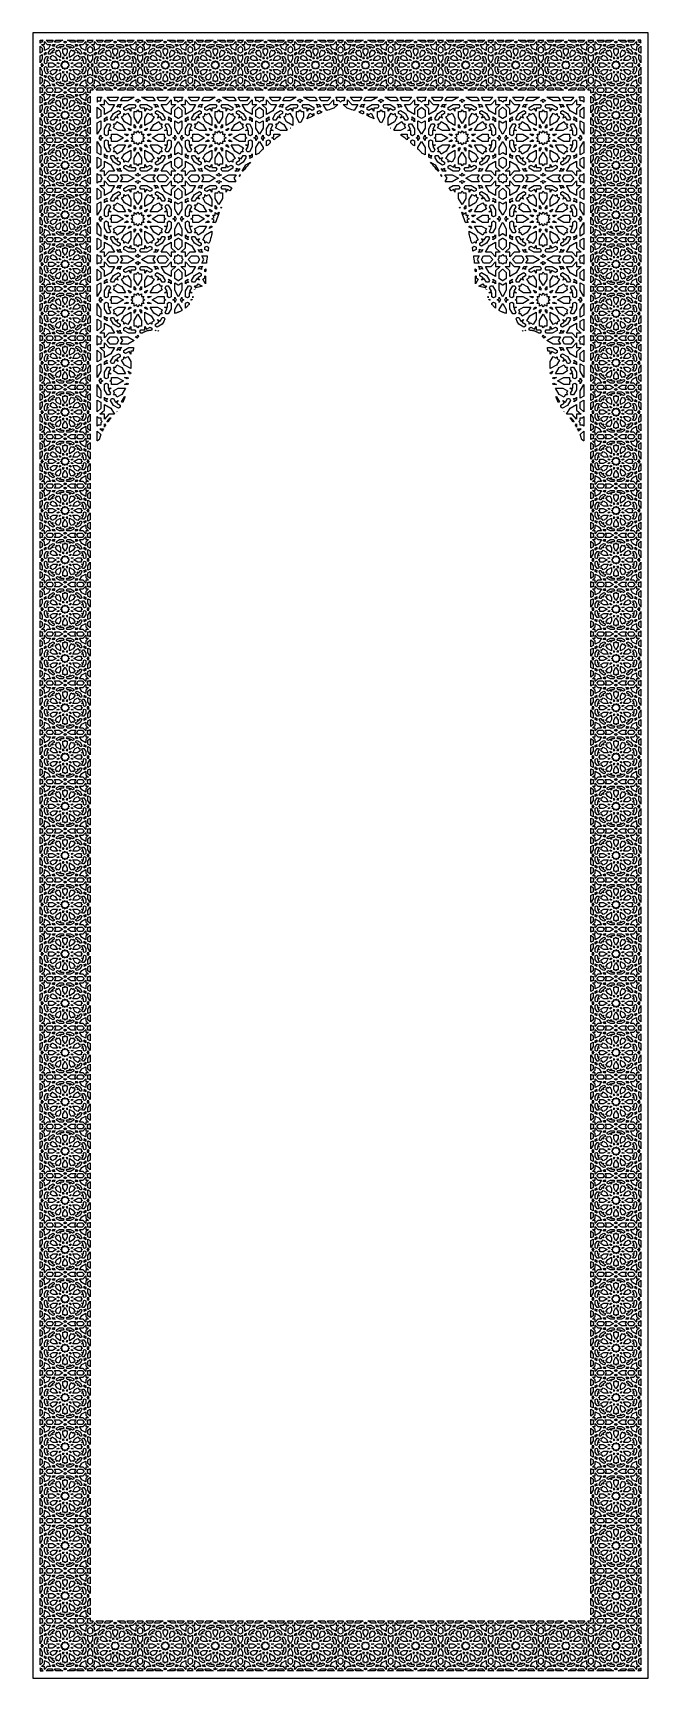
# Model space of a CAD drawing. Extents: x -430 to 430, y -1150 to 1150.
import ezdxf

# ---------------------------------------------------------------- set-up
doc = ezdxf.new("R2010")
doc.units = 0
doc.layers.add('LAYER_1', color=18, linetype='CONTINUOUS')

msp = doc.modelspace()

# ---------------------------------------------------------------- linework, layer by layer
at = {"layer": 'LAYER_1'}
for points in [[(-430, -1150), (430, -1150), (430, 1150), (-430, 1150)], [(-415.8, 1140), (-416.9, 1138.8), (-417, 1136.9), (-418.8, 1136.9), (-420, 1135.8), (-420, 1140)], [(-416.9, 1128.8), (-416.9, 1123.4), (-420, 1121.6), (-420, 1131.6)], [(-410.1, 1133.8), (-405.2, 1133.8), (-408.3, 1128.4), (-413.8, 1125.2), (-413.8, 1130.1), (-417.9, 1133.8), (-413.8, 1133.8), (-413.8, 1137.9)], [(-403.4, 1136.9), (-408.7, 1136.9), (-411.6, 1140), (-401.6, 1140)], [(-400.2, 1127.7), (-400.2, 1125.9), (-403.2, 1124.2), (-401.9, 1121.9), (-404.2, 1123.2), (-405.9, 1120.2), (-407.7, 1120.2), (-408.6, 1121.8), (-406.1, 1126.1), (-401.8, 1128.6)], [(-400.1, 1133.1), (-400.1, 1131.2), (-401.8, 1132.2), (-403, 1131.4), (-401.6, 1133.8), (-398.9, 1133.8)], [(-393.5, 1136.9), (-399.8, 1136.9), (-398.1, 1140), (-388.2, 1140)], [(-386.8, 1132.2), (-387.7, 1130.7), (-391.2, 1130.7), (-391.2, 1128.1), (-392.5, 1130.4), (-395.5, 1128.6), (-397, 1129.5), (-397, 1131.3), (-392.7, 1133.8), (-387.7, 1133.8)], [(-384.1, 1127.6), (-381.9, 1127.6), (-381.9, 1122.7), (-385, 1117.4), (-388.1, 1122.7), (-388.1, 1127.6), (-385.9, 1127.6), (-385, 1129.1)], [(-382.6, 1136.9), (-384.1, 1136.9), (-385, 1135.3), (-385.9, 1136.9), (-387.4, 1136.9), (-385, 1138.3)], [(-373, 1131.3), (-373, 1129.5), (-374.5, 1128.6), (-377.5, 1130.4), (-378.8, 1128.1), (-378.8, 1130.7), (-382.3, 1130.7), (-383.2, 1132.2), (-382.3, 1133.8), (-377.3, 1133.8)], [(-370.2, 1136.9), (-376.5, 1136.9), (-381.8, 1140), (-371.9, 1140)], [(-367, 1131.4), (-368.2, 1132.2), (-369.9, 1131.2), (-369.9, 1133.1), (-371.1, 1133.8), (-368.4, 1133.8)], [(-363.9, 1126.1), (-361.4, 1121.8), (-362.3, 1120.2), (-364.1, 1120.2), (-365.8, 1123.2), (-368.1, 1121.9), (-366.8, 1124.2), (-369.8, 1125.9), (-369.8, 1127.7), (-368.2, 1128.6)], [(-361.3, 1136.9), (-366.6, 1136.9), (-368.4, 1140), (-358.4, 1140)], [(-356.2, 1133.8), (-352.1, 1133.8), (-356.2, 1130.1), (-356.2, 1125.2), (-361.6, 1128.4), (-364.8, 1133.8), (-359.9, 1133.8), (-356.2, 1137.9)], [(-346.9, 1138.8), (-347, 1136.9), (-348.8, 1136.9), (-350, 1135.8), (-351.2, 1136.9), (-353, 1136.9), (-353.1, 1138.8), (-354.2, 1140), (-345.8, 1140)], [(-346.9, 1128.8), (-346.9, 1123.4), (-350, 1121.6), (-350, 1121.6), (-350, 1121.6), (-353.1, 1123.4), (-353.1, 1128.8), (-350, 1131.6), (-350, 1131.6), (-350, 1131.6)], [(-340.1, 1133.8), (-335.2, 1133.8), (-338.4, 1128.4), (-343.8, 1125.2), (-343.8, 1130.1), (-347.9, 1133.8), (-343.8, 1133.8), (-343.8, 1137.9)], [(-333.4, 1136.9), (-338.7, 1136.9), (-341.6, 1140), (-331.6, 1140)], [(-330.2, 1127.7), (-330.2, 1125.9), (-333.2, 1124.2), (-331.9, 1121.9), (-334.2, 1123.2), (-335.9, 1120.2), (-337.7, 1120.2), (-338.6, 1121.8), (-336.1, 1126.1), (-331.8, 1128.6)], [(-330.1, 1133.1), (-330.1, 1131.2), (-331.8, 1132.2), (-333, 1131.4), (-331.6, 1133.8), (-328.9, 1133.8)], [(-323.5, 1136.9), (-329.8, 1136.9), (-328.1, 1140), (-318.2, 1140)], [(-316.8, 1132.2), (-317.7, 1130.7), (-321.2, 1130.7), (-321.2, 1128.1), (-322.5, 1130.4), (-325.5, 1128.6), (-327, 1129.5), (-327, 1131.3), (-322.7, 1133.8), (-317.7, 1133.8)], [(-314.1, 1127.6), (-311.9, 1127.6), (-311.9, 1122.7), (-315, 1117.4), (-318.1, 1122.7), (-318.1, 1127.6), (-315.9, 1127.6), (-315, 1129.1)], [(-312.6, 1136.9), (-314.1, 1136.9), (-315, 1135.3), (-315.9, 1136.9), (-317.4, 1136.9), (-315, 1138.3)], [(-303, 1131.3), (-303, 1129.5), (-304.5, 1128.6), (-307.5, 1130.4), (-308.8, 1128.1), (-308.8, 1130.7), (-312.3, 1130.7), (-313.2, 1132.2), (-312.3, 1133.8), (-307.3, 1133.8)], [(-300.2, 1136.9), (-306.5, 1136.9), (-311.8, 1140), (-301.9, 1140)], [(-297, 1131.4), (-298.2, 1132.2), (-299.9, 1131.2), (-299.9, 1133.1), (-301.1, 1133.8), (-298.4, 1133.8)], [(-293.9, 1126.1), (-291.4, 1121.8), (-292.3, 1120.2), (-294.1, 1120.2), (-295.8, 1123.2), (-298.1, 1121.9), (-296.8, 1124.2), (-299.8, 1125.9), (-299.8, 1127.7), (-298.2, 1128.6)], [(-291.3, 1136.9), (-296.6, 1136.9), (-298.4, 1140), (-288.4, 1140)], [(-286.2, 1133.8), (-282.1, 1133.8), (-286.2, 1130.1), (-286.2, 1125.2), (-291.6, 1128.4), (-294.8, 1133.8), (-289.9, 1133.8), (-286.2, 1137.9)], [(-276.9, 1138.8), (-277, 1136.9), (-278.8, 1136.9), (-280, 1135.8), (-281.2, 1136.9), (-283, 1136.9), (-283.1, 1138.8), (-284.2, 1140), (-275.8, 1140)], [(-276.9, 1128.8), (-276.9, 1123.4), (-280, 1121.6), (-283.1, 1123.4), (-283.1, 1128.8), (-280, 1131.6)], [(-270.1, 1133.8), (-265.2, 1133.8), (-268.3, 1128.4), (-273.8, 1125.2), (-273.8, 1130.1), (-277.9, 1133.8), (-273.8, 1133.8), (-273.8, 1137.9)], [(-263.4, 1136.9), (-268.7, 1136.9), (-271.6, 1140), (-261.6, 1140)], [(-260.2, 1127.7), (-260.2, 1125.9), (-263.2, 1124.2), (-261.9, 1121.9), (-264.2, 1123.2), (-265.9, 1120.2), (-267.7, 1120.2), (-268.6, 1121.8), (-266.1, 1126.1), (-261.8, 1128.6)], [(-260.1, 1133.1), (-260.1, 1131.2), (-261.7, 1132.2), (-263, 1131.4), (-261.6, 1133.8), (-258.9, 1133.8)], [(-253.5, 1136.9), (-259.8, 1136.9), (-258, 1140), (-248.2, 1140)], [(-246.8, 1132.2), (-247.7, 1130.7), (-251.2, 1130.7), (-251.2, 1128.1), (-252.5, 1130.4), (-255.5, 1128.6), (-257, 1129.5), (-257, 1131.3), (-252.7, 1133.8), (-247.7, 1133.8)], [(-244.1, 1127.6), (-241.9, 1127.6), (-241.9, 1122.7), (-245, 1117.4), (-248.1, 1122.7), (-248.1, 1127.6), (-245.9, 1127.6), (-245, 1129.1)], [(-242.6, 1136.9), (-244.1, 1136.9), (-245, 1135.3), (-245.9, 1136.9), (-247.4, 1136.9), (-245, 1138.3)], [(-233, 1131.3), (-233, 1129.5), (-234.5, 1128.6), (-237.5, 1130.4), (-238.8, 1128.1), (-238.8, 1130.7), (-242.3, 1130.7), (-243.2, 1132.2), (-242.3, 1133.8), (-237.3, 1133.8)], [(-230.2, 1136.9), (-236.4, 1136.9), (-241.8, 1140), (-231.9, 1140)], [(-227, 1131.4), (-228.2, 1132.2), (-229.8, 1131.2), (-229.8, 1133.1), (-231.1, 1133.8), (-228.4, 1133.8)], [(-223.9, 1126.1), (-221.4, 1121.8), (-222.3, 1120.2), (-224.1, 1120.2), (-225.8, 1123.2), (-228.1, 1121.9), (-226.8, 1124.2), (-229.8, 1125.9), (-229.8, 1127.7), (-228.2, 1128.6)], [(-221.3, 1136.9), (-226.6, 1136.9), (-228.4, 1140), (-218.4, 1140)], [(-216.2, 1133.8), (-212.1, 1133.8), (-216.2, 1130.1), (-216.2, 1125.2), (-221.6, 1128.4), (-224.8, 1133.8), (-219.9, 1133.8), (-216.2, 1137.9)], [(-206.9, 1138.8), (-207, 1136.9), (-208.8, 1136.9), (-210, 1135.8), (-211.1, 1136.9), (-213, 1136.9), (-213.1, 1138.8), (-214.2, 1140), (-205.8, 1140)], [(-206.9, 1128.8), (-206.9, 1123.4), (-210, 1121.6), (-210, 1121.6), (-210, 1121.6), (-213.1, 1123.4), (-213.1, 1128.8), (-210, 1131.6), (-210, 1131.6), (-210, 1131.6)], [(-200.1, 1133.8), (-195.2, 1133.8), (-198.3, 1128.4), (-203.8, 1125.2), (-203.8, 1130.1), (-207.9, 1133.8), (-203.8, 1133.8), (-203.8, 1137.9)], [(-193.4, 1136.9), (-198.7, 1136.9), (-201.6, 1140), (-191.6, 1140)], [(-190.2, 1127.7), (-190.2, 1125.9), (-193.2, 1124.2), (-191.9, 1121.9), (-194.2, 1123.2), (-195.9, 1120.2), (-197.7, 1120.2), (-198.6, 1121.8), (-196.1, 1126.1), (-191.8, 1128.6)], [(-190.1, 1133.1), (-190.1, 1131.2), (-191.7, 1132.2), (-193, 1131.4), (-191.6, 1133.8), (-188.9, 1133.8)], [(-183.5, 1136.9), (-189.8, 1136.9), (-188, 1140), (-178.2, 1140)], [(-176.8, 1132.2), (-177.7, 1130.7), (-181.2, 1130.7), (-181.2, 1128.1), (-182.5, 1130.4), (-185.5, 1128.6), (-187, 1129.5), (-187, 1131.3), (-182.7, 1133.8), (-177.7, 1133.8)], [(-174.1, 1127.6), (-171.9, 1127.6), (-171.9, 1122.7), (-175, 1117.4), (-178.1, 1122.7), (-178.1, 1127.6), (-175.9, 1127.6), (-175, 1129.1)], [(-172.6, 1136.9), (-174.1, 1136.9), (-175, 1135.3), (-175.9, 1136.9), (-177.4, 1136.9), (-175, 1138.3)], [(-163, 1131.3), (-163, 1129.5), (-164.5, 1128.6), (-167.5, 1130.4), (-168.8, 1128.1), (-168.8, 1130.7), (-172.3, 1130.7), (-173.2, 1132.2), (-172.3, 1133.8), (-167.3, 1133.8)], [(-160.2, 1136.9), (-166.4, 1136.9), (-171.8, 1140), (-161.9, 1140)], [(-157, 1131.4), (-158.2, 1132.2), (-159.8, 1131.2), (-159.8, 1133.1), (-161.1, 1133.8), (-158.4, 1133.8)], [(-153.9, 1126.1), (-151.4, 1121.8), (-152.3, 1120.2), (-154.1, 1120.2), (-155.8, 1123.2), (-158.1, 1121.9), (-156.8, 1124.2), (-159.8, 1125.9), (-159.8, 1127.7), (-158.2, 1128.6)], [(-151.3, 1136.9), (-156.6, 1136.9), (-158.4, 1140), (-148.4, 1140)], [(-146.2, 1133.8), (-142.1, 1133.8), (-146.2, 1130.1), (-146.2, 1125.2), (-151.6, 1128.4), (-154.8, 1133.8), (-149.9, 1133.8), (-146.2, 1137.9)], [(-136.9, 1138.8), (-136.9, 1136.9), (-138.8, 1136.9), (-140, 1135.8), (-141.2, 1136.9), (-143, 1136.9), (-143.1, 1138.8), (-144.2, 1140), (-135.8, 1140)], [(-136.9, 1128.8), (-136.9, 1123.4), (-140, 1121.6), (-143.1, 1123.4), (-143.1, 1128.8), (-140, 1131.6)], [(-130.1, 1133.8), (-125.2, 1133.8), (-128.3, 1128.4), (-133.8, 1125.2), (-133.8, 1130.1), (-137.8, 1133.8), (-133.8, 1133.8), (-133.8, 1137.9)], [(-123.4, 1136.9), (-128.7, 1136.9), (-131.6, 1140), (-121.6, 1140)], [(-120.2, 1127.7), (-120.2, 1125.9), (-123.2, 1124.2), (-121.9, 1121.9), (-124.2, 1123.2), (-125.9, 1120.2), (-127.7, 1120.2), (-128.6, 1121.8), (-126.1, 1126.1), (-121.8, 1128.6)], [(-120.1, 1133.1), (-120.1, 1131.2), (-121.7, 1132.2), (-123, 1131.4), (-121.6, 1133.8), (-118.9, 1133.8)], [(-113.5, 1136.9), (-119.8, 1136.9), (-118, 1140), (-108.2, 1140)], [(-106.8, 1132.2), (-107.7, 1130.7), (-111.2, 1130.7), (-111.2, 1128.1), (-112.5, 1130.4), (-115.5, 1128.6), (-117, 1129.5), (-117, 1131.3), (-112.7, 1133.8), (-107.7, 1133.8)], [(-104.1, 1127.6), (-101.9, 1127.6), (-101.9, 1122.7), (-105, 1117.4), (-108.1, 1122.7), (-108.1, 1127.6), (-105.9, 1127.6), (-105, 1129.1)], [(-102.6, 1136.9), (-104.1, 1136.9), (-105, 1135.3), (-105.9, 1136.9), (-107.3, 1136.9), (-105, 1138.3)], [(-93, 1131.3), (-93, 1129.5), (-94.5, 1128.6), (-97.5, 1130.4), (-98.8, 1128.1), (-98.8, 1130.7), (-102.3, 1130.7), (-103.2, 1132.2), (-102.3, 1133.8), (-97.3, 1133.8)], [(-90.1, 1136.9), (-96.4, 1136.9), (-101.8, 1140), (-91.9, 1140)], [(-87, 1131.4), (-88.2, 1132.2), (-89.8, 1131.2), (-89.8, 1133.1), (-91.1, 1133.8), (-88.4, 1133.8)], [(-83.9, 1126.1), (-81.4, 1121.8), (-82.3, 1120.2), (-84.1, 1120.2), (-85.8, 1123.2), (-88.1, 1121.9), (-86.8, 1124.2), (-89.8, 1125.9), (-89.8, 1127.7), (-88.2, 1128.6)], [(-81.3, 1136.9), (-86.6, 1136.9), (-88.4, 1140), (-78.4, 1140)], [(-76.2, 1133.8), (-72.1, 1133.8), (-76.2, 1130.1), (-76.2, 1125.2), (-81.6, 1128.4), (-84.8, 1133.8), (-79.9, 1133.8), (-76.2, 1137.9)], [(-66.9, 1138.8), (-66.9, 1136.9), (-68.8, 1136.9), (-70, 1135.8), (-71.1, 1136.9), (-73, 1136.9), (-73.1, 1138.8), (-74.1, 1140), (-65.8, 1140)], [(-66.9, 1128.8), (-66.9, 1123.4), (-70, 1121.6), (-70, 1121.6), (-70, 1121.6), (-73.1, 1123.4), (-73.1, 1128.8), (-70, 1131.6), (-70, 1131.6), (-70, 1131.6)], [(-60.1, 1133.8), (-55.2, 1133.8), (-58.3, 1128.4), (-63.8, 1125.2), (-63.8, 1130.1), (-67.8, 1133.8), (-63.8, 1133.8), (-63.8, 1137.9)], [(-53.4, 1136.9), (-58.7, 1136.9), (-61.6, 1140), (-51.6, 1140)], [(-50.2, 1127.7), (-50.2, 1125.9), (-53.2, 1124.2), (-51.9, 1121.9), (-54.2, 1123.2), (-55.9, 1120.2), (-57.7, 1120.2), (-58.6, 1121.8), (-56.1, 1126.1), (-51.8, 1128.6)], [(-50.1, 1133.1), (-50.1, 1131.2), (-51.7, 1132.2), (-53, 1131.4), (-51.6, 1133.8), (-48.9, 1133.8)], [(-43.5, 1136.9), (-49.8, 1136.9), (-48, 1140), (-38.2, 1140)], [(-36.8, 1132.2), (-37.7, 1130.7), (-41.2, 1130.7), (-41.2, 1128.1), (-42.5, 1130.4), (-45.5, 1128.6), (-47, 1129.5), (-47, 1131.3), (-42.7, 1133.8), (-37.7, 1133.8)], [(-34.1, 1127.6), (-31.9, 1127.6), (-31.9, 1122.7), (-35, 1117.4), (-38.1, 1122.7), (-38.1, 1127.6), (-35.9, 1127.6), (-35, 1129.1)], [(-32.6, 1136.9), (-34.1, 1136.9), (-35, 1135.3), (-35.9, 1136.9), (-37.4, 1136.9), (-35, 1138.3)], [(-23, 1131.3), (-23, 1129.5), (-24.5, 1128.6), (-27.5, 1130.4), (-28.8, 1128.1), (-28.8, 1130.7), (-32.3, 1130.7), (-33.2, 1132.2), (-32.3, 1133.8), (-27.3, 1133.8)], [(-20.1, 1136.9), (-26.4, 1136.9), (-31.8, 1140), (-21.9, 1140)], [(-17, 1131.4), (-18.2, 1132.2), (-19.8, 1131.2), (-19.8, 1133.1), (-21.1, 1133.8), (-18.4, 1133.8)], [(-13.9, 1126.1), (-11.4, 1121.8), (-12.3, 1120.2), (-14.1, 1120.2), (-15.8, 1123.2), (-18.1, 1121.9), (-16.8, 1124.2), (-19.8, 1125.9), (-19.8, 1127.7), (-18.2, 1128.6)], [(-11.3, 1136.9), (-16.6, 1136.9), (-18.4, 1140), (-8.4, 1140)], [(-6.2, 1133.8), (-2.1, 1133.8), (-6.2, 1130.1), (-6.2, 1125.2), (-11.6, 1128.4), (-14.8, 1133.8), (-9.9, 1133.8), (-6.2, 1137.9)], [(3.1, 1138.8), (3, 1136.9), (1.1, 1136.9), (0, 1135.8), (-1.1, 1136.9), (-3, 1136.9), (-3.1, 1138.8), (-4.1, 1140), (4.1, 1140)], [(3.1, 1128.8), (3.1, 1123.4), (0, 1121.6), (-3.1, 1123.4), (-3.1, 1128.8), (0, 1131.6)], [(9.9, 1133.8), (14.8, 1133.8), (11.6, 1128.4), (6.2, 1125.2), (6.2, 1130.1), (2.1, 1133.8), (6.2, 1133.8), (6.2, 1137.9)], [(16.6, 1136.9), (11.3, 1136.9), (8.4, 1140), (18.4, 1140)], [(19.8, 1127.7), (19.8, 1125.9), (16.8, 1124.2), (18.1, 1121.9), (15.8, 1123.2), (14.1, 1120.2), (12.3, 1120.2), (11.4, 1121.8), (13.9, 1126.1), (18.2, 1128.6)], [(19.8, 1133.1), (19.8, 1131.2), (18.2, 1132.2), (17, 1131.4), (18.4, 1133.8), (21.1, 1133.8)], [(26.4, 1136.9), (20.1, 1136.9), (21.9, 1140), (31.8, 1140)], [(33.2, 1132.2), (32.3, 1130.7), (28.8, 1130.7), (28.8, 1128.1), (27.5, 1130.4), (24.5, 1128.6), (23, 1129.5), (23, 1131.3), (27.3, 1133.8), (32.3, 1133.8)], [(35.9, 1127.6), (38.1, 1127.6), (38.1, 1122.7), (35, 1117.4), (31.9, 1122.7), (31.9, 1127.6), (34.1, 1127.6), (35, 1129.1)], [(37.4, 1136.9), (35.9, 1136.9), (35, 1135.3), (34.1, 1136.9), (32.6, 1136.9), (35, 1138.3)], [(47, 1131.3), (47, 1129.5), (45.5, 1128.6), (42.5, 1130.4), (41.2, 1128.1), (41.2, 1130.7), (37.7, 1130.7), (36.8, 1132.2), (37.7, 1133.8), (42.7, 1133.8)], [(49.8, 1136.9), (43.5, 1136.9), (38.2, 1140), (48, 1140)], [(53, 1131.4), (51.7, 1132.2), (50.1, 1131.2), (50.1, 1133.1), (48.9, 1133.8), (51.6, 1133.8)], [(56.1, 1126.1), (58.6, 1121.8), (57.7, 1120.2), (55.9, 1120.2), (54.2, 1123.2), (51.9, 1121.9), (53.2, 1124.2), (50.2, 1125.9), (50.2, 1127.7), (51.8, 1128.6)], [(58.7, 1136.9), (53.4, 1136.9), (51.6, 1140), (61.6, 1140)], [(63.8, 1133.8), (67.8, 1133.8), (63.8, 1130.1), (63.8, 1125.2), (58.3, 1128.4), (55.2, 1133.8), (60.1, 1133.8), (63.8, 1137.9)], [(73.1, 1138.8), (73, 1136.9), (71.1, 1136.9), (70, 1135.8), (68.8, 1136.9), (66.9, 1136.9), (66.9, 1138.8), (65.8, 1140), (74.1, 1140)], [(73.1, 1128.8), (73.1, 1123.4), (70, 1121.6), (70, 1121.6), (70, 1121.6), (66.9, 1123.4), (66.9, 1128.8), (70, 1131.6), (70, 1131.6), (70, 1131.6)], [(79.9, 1133.8), (84.8, 1133.8), (81.6, 1128.4), (76.2, 1125.2), (76.2, 1130.1), (72.1, 1133.8), (76.2, 1133.8), (76.2, 1137.9)], [(86.6, 1136.9), (81.3, 1136.9), (78.4, 1140), (88.4, 1140)], [(89.8, 1127.7), (89.8, 1125.9), (86.8, 1124.2), (88.1, 1121.9), (85.8, 1123.2), (84.1, 1120.2), (82.3, 1120.2), (81.4, 1121.8), (83.9, 1126.1), (88.2, 1128.6)], [(89.8, 1133.1), (89.8, 1131.2), (88.2, 1132.2), (87, 1131.4), (88.4, 1133.8), (91.1, 1133.8)], [(96.4, 1136.9), (90.1, 1136.9), (91.9, 1140), (101.8, 1140)], [(103.2, 1132.2), (102.3, 1130.7), (98.8, 1130.7), (98.8, 1128.1), (97.5, 1130.4), (94.5, 1128.6), (93, 1129.5), (93, 1131.3), (97.3, 1133.8), (102.3, 1133.8)], [(105.9, 1127.6), (108.1, 1127.6), (108.1, 1122.7), (105, 1117.4), (101.9, 1122.7), (101.9, 1127.6), (104.1, 1127.6), (105, 1129.1)], [(107.3, 1136.9), (105.9, 1136.9), (105, 1135.3), (104.1, 1136.9), (102.6, 1136.9), (105, 1138.3)], [(117, 1131.3), (117, 1129.5), (115.5, 1128.6), (112.5, 1130.4), (111.2, 1128.1), (111.2, 1130.7), (107.7, 1130.7), (106.8, 1132.2), (107.7, 1133.8), (112.7, 1133.8)], [(119.8, 1136.9), (113.5, 1136.9), (108.2, 1140), (118, 1140)], [(123, 1131.4), (121.7, 1132.2), (120.1, 1131.2), (120.1, 1133.1), (118.9, 1133.8), (121.6, 1133.8)], [(126.1, 1126.1), (128.6, 1121.8), (127.7, 1120.2), (125.9, 1120.2), (124.2, 1123.2), (121.9, 1121.9), (123.2, 1124.2), (120.2, 1125.9), (120.2, 1127.7), (121.8, 1128.6)], [(128.7, 1136.9), (123.4, 1136.9), (121.6, 1140), (131.6, 1140)], [(133.8, 1133.8), (137.8, 1133.8), (133.8, 1130.1), (133.8, 1125.2), (128.3, 1128.4), (125.2, 1133.8), (130.1, 1133.8), (133.8, 1137.9)], [(143.1, 1138.8), (143, 1136.9), (141.2, 1136.9), (140, 1135.8), (138.8, 1136.9), (136.9, 1136.9), (136.9, 1138.8), (135.8, 1140), (144.2, 1140)], [(143.1, 1128.8), (143.1, 1123.4), (140, 1121.6), (136.9, 1123.4), (136.9, 1128.8), (140, 1131.6)], [(149.9, 1133.8), (154.8, 1133.8), (151.6, 1128.4), (146.2, 1125.2), (146.2, 1130.1), (142.1, 1133.8), (146.2, 1133.8), (146.2, 1137.9)], [(156.6, 1136.9), (151.3, 1136.9), (148.4, 1140), (158.4, 1140)], [(159.8, 1127.7), (159.8, 1125.9), (156.8, 1124.2), (158.1, 1121.9), (155.8, 1123.2), (154.1, 1120.2), (152.3, 1120.2), (151.4, 1121.8), (153.9, 1126.1), (158.2, 1128.6)], [(159.8, 1133.1), (159.8, 1131.2), (158.2, 1132.2), (157, 1131.4), (158.4, 1133.8), (161.1, 1133.8)], [(166.4, 1136.9), (160.2, 1136.9), (161.9, 1140), (171.8, 1140)], [(173.2, 1132.2), (172.3, 1130.7), (168.8, 1130.7), (168.8, 1128.1), (167.5, 1130.4), (164.5, 1128.6), (163, 1129.5), (163, 1131.3), (167.3, 1133.8), (172.3, 1133.8)], [(175.9, 1127.6), (178.1, 1127.6), (178.1, 1122.7), (175, 1117.4), (171.9, 1122.7), (171.9, 1127.6), (174.1, 1127.6), (175, 1129.1)], [(177.4, 1136.9), (175.9, 1136.9), (175, 1135.3), (174.1, 1136.9), (172.6, 1136.9), (175, 1138.3)], [(187, 1131.3), (187, 1129.5), (185.5, 1128.6), (182.5, 1130.4), (181.2, 1128.1), (181.2, 1130.7), (177.7, 1130.7), (176.8, 1132.2), (177.7, 1133.8), (182.7, 1133.8)], [(189.8, 1136.9), (183.5, 1136.9), (178.2, 1140), (188, 1140)], [(193, 1131.4), (191.7, 1132.2), (190.1, 1131.2), (190.1, 1133.1), (188.9, 1133.8), (191.6, 1133.8)], [(196.1, 1126.1), (198.6, 1121.8), (197.7, 1120.2), (195.9, 1120.2), (194.2, 1123.2), (191.9, 1121.9), (193.2, 1124.2), (190.2, 1125.9), (190.2, 1127.7), (191.8, 1128.6)], [(198.7, 1136.9), (193.4, 1136.9), (191.6, 1140), (201.6, 1140)], [(203.8, 1133.8), (207.9, 1133.8), (203.8, 1130.1), (203.8, 1125.2), (198.3, 1128.4), (195.2, 1133.8), (200.1, 1133.8), (203.8, 1137.9)], [(213.1, 1138.8), (213, 1136.9), (211.1, 1136.9), (210, 1135.8), (208.8, 1136.9), (207, 1136.9), (206.9, 1138.8), (205.8, 1140), (214.2, 1140)], [(213.1, 1128.8), (213.1, 1123.4), (210, 1121.6), (210, 1121.6), (210, 1121.6), (206.9, 1123.4), (206.9, 1128.8), (210, 1131.6), (210, 1131.6), (210, 1131.6)], [(219.9, 1133.8), (224.8, 1133.8), (221.6, 1128.4), (216.2, 1125.2), (216.2, 1130.1), (212.1, 1133.8), (216.2, 1133.8), (216.2, 1137.9)], [(226.6, 1136.9), (221.3, 1136.9), (218.4, 1140), (228.4, 1140)], [(229.8, 1127.7), (229.8, 1125.9), (226.8, 1124.2), (228.1, 1121.9), (225.8, 1123.2), (224.1, 1120.2), (222.3, 1120.2), (221.4, 1121.8), (223.9, 1126.1), (228.2, 1128.6)], [(229.8, 1133.1), (229.8, 1131.2), (228.2, 1132.2), (227, 1131.4), (228.4, 1133.8), (231.1, 1133.8)], [(236.4, 1136.9), (230.2, 1136.9), (231.9, 1140), (241.8, 1140)], [(243.2, 1132.2), (242.3, 1130.7), (238.8, 1130.7), (238.8, 1128.1), (237.5, 1130.4), (234.5, 1128.6), (233, 1129.5), (233, 1131.3), (237.3, 1133.8), (242.3, 1133.8)], [(245.9, 1127.6), (248.1, 1127.6), (248.1, 1122.7), (245, 1117.4), (241.9, 1122.7), (241.9, 1127.6), (244.1, 1127.6), (245, 1129.1)], [(247.4, 1136.9), (245.9, 1136.9), (245, 1135.3), (244.1, 1136.9), (242.6, 1136.9), (245, 1138.3)], [(257, 1131.3), (257, 1129.5), (255.5, 1128.6), (252.5, 1130.4), (251.2, 1128.1), (251.2, 1130.7), (247.7, 1130.7), (246.8, 1132.2), (247.7, 1133.8), (252.7, 1133.8)], [(259.8, 1136.9), (253.5, 1136.9), (248.2, 1140), (258, 1140)], [(263, 1131.4), (261.7, 1132.2), (260.1, 1131.2), (260.1, 1133.1), (258.9, 1133.8), (261.6, 1133.8)], [(266.1, 1126.1), (268.6, 1121.8), (267.7, 1120.2), (265.9, 1120.2), (264.2, 1123.2), (261.9, 1121.9), (263.2, 1124.2), (260.2, 1125.9), (260.2, 1127.7), (261.8, 1128.6)], [(268.7, 1136.9), (263.4, 1136.9), (261.6, 1140), (271.6, 1140)], [(273.8, 1133.8), (277.9, 1133.8), (273.8, 1130.1), (273.8, 1125.2), (268.3, 1128.4), (265.2, 1133.8), (270.1, 1133.8), (273.8, 1137.9)], [(283.1, 1138.8), (283, 1136.9), (281.2, 1136.9), (280, 1135.8), (278.8, 1136.9), (277, 1136.9), (276.9, 1138.8), (275.8, 1140), (284.2, 1140)], [(283.1, 1128.8), (283.1, 1123.4), (280, 1121.6), (276.9, 1123.4), (276.9, 1128.8), (280, 1131.6)], [(289.9, 1133.8), (294.8, 1133.8), (291.6, 1128.4), (286.2, 1125.2), (286.2, 1130.1), (282.1, 1133.8), (286.2, 1133.8), (286.2, 1137.9)], [(296.6, 1136.9), (291.3, 1136.9), (288.4, 1140), (298.4, 1140)], [(299.8, 1127.7), (299.8, 1125.9), (296.8, 1124.2), (298.1, 1121.9), (295.8, 1123.2), (294.1, 1120.2), (292.3, 1120.2), (291.4, 1121.8), (293.9, 1126.1), (298.2, 1128.6)], [(299.9, 1133.1), (299.9, 1131.2), (298.2, 1132.2), (297, 1131.4), (298.4, 1133.8), (301.1, 1133.8)], [(306.5, 1136.9), (300.2, 1136.9), (301.9, 1140), (311.8, 1140)], [(313.2, 1132.2), (312.3, 1130.7), (308.8, 1130.7), (308.8, 1128.1), (307.5, 1130.4), (304.5, 1128.6), (303, 1129.5), (303, 1131.3), (307.3, 1133.8), (312.3, 1133.8)], [(315.9, 1127.6), (318.1, 1127.6), (318.1, 1122.7), (315, 1117.4), (311.9, 1122.7), (311.9, 1127.6), (314.1, 1127.6), (315, 1129.1)], [(317.4, 1136.9), (315.9, 1136.9), (315, 1135.3), (314.1, 1136.9), (312.6, 1136.9), (315, 1138.3)], [(327, 1131.3), (327, 1129.5), (325.5, 1128.6), (322.5, 1130.4), (321.2, 1128.1), (321.2, 1130.7), (317.7, 1130.7), (316.8, 1132.2), (317.7, 1133.8), (322.7, 1133.8)], [(329.8, 1136.9), (323.5, 1136.9), (318.2, 1140), (328.1, 1140)], [(333, 1131.4), (331.8, 1132.2), (330.1, 1131.2), (330.1, 1133.1), (328.9, 1133.8), (331.6, 1133.8)], [(336.1, 1126.1), (338.6, 1121.8), (337.7, 1120.2), (335.9, 1120.2), (334.2, 1123.2), (331.9, 1121.9), (333.2, 1124.2), (330.2, 1125.9), (330.2, 1127.7), (331.8, 1128.6)], [(338.7, 1136.9), (333.4, 1136.9), (331.6, 1140), (341.6, 1140)], [(343.8, 1133.8), (347.9, 1133.8), (343.8, 1130.1), (343.8, 1125.2), (338.4, 1128.4), (335.2, 1133.8), (340.1, 1133.8), (343.8, 1137.9)], [(353.1, 1138.8), (353, 1136.9), (351.2, 1136.9), (350, 1135.8), (348.8, 1136.9), (347, 1136.9), (346.9, 1138.8), (345.8, 1140), (354.2, 1140)], [(353.1, 1128.8), (353.1, 1123.4), (350, 1121.6), (350, 1121.6), (350, 1121.6), (346.9, 1123.4), (346.9, 1128.8), (350, 1131.6), (350, 1131.6), (350, 1131.6)], [(359.9, 1133.8), (364.8, 1133.8), (361.6, 1128.4), (356.2, 1125.2), (356.2, 1130.1), (352.1, 1133.8), (356.2, 1133.8), (356.2, 1137.9)], [(366.6, 1136.9), (361.3, 1136.9), (358.4, 1140), (368.4, 1140)], [(369.8, 1127.7), (369.8, 1125.9), (366.8, 1124.2), (368.1, 1121.9), (365.8, 1123.2), (364.1, 1120.2), (362.3, 1120.2), (361.4, 1121.8), (363.9, 1126.1), (368.2, 1128.6)], [(369.9, 1133.1), (369.9, 1131.2), (368.2, 1132.2), (367, 1131.4), (368.4, 1133.8), (371.1, 1133.8)], [(376.5, 1136.9), (370.2, 1136.9), (371.9, 1140), (381.8, 1140)], [(383.2, 1132.2), (382.3, 1130.7), (378.8, 1130.7), (378.8, 1128.1), (377.5, 1130.4), (374.5, 1128.6), (373, 1129.5), (373, 1131.3), (377.3, 1133.8), (382.3, 1133.8)], [(385.9, 1127.6), (388.1, 1127.6), (388.1, 1122.7), (385, 1117.4), (381.9, 1122.7), (381.9, 1127.6), (384.1, 1127.6), (385, 1129.1)], [(387.4, 1136.9), (385.9, 1136.9), (385, 1135.3), (384.1, 1136.9), (382.6, 1136.9), (385, 1138.3)], [(397, 1131.3), (397, 1129.5), (395.5, 1128.6), (392.5, 1130.4), (391.2, 1128.1), (391.2, 1130.7), (387.7, 1130.7), (386.8, 1132.2), (387.7, 1133.8), (392.7, 1133.8)], [(399.8, 1136.9), (393.5, 1136.9), (388.2, 1140), (398.1, 1140)], [(403, 1131.4), (401.8, 1132.2), (400.1, 1131.2), (400.1, 1133.1), (398.9, 1133.8), (401.6, 1133.8)], [(406.1, 1126.1), (408.6, 1121.8), (407.7, 1120.2), (405.9, 1120.2), (404.2, 1123.2), (401.9, 1121.9), (403.2, 1124.2), (400.2, 1125.9), (400.2, 1127.7), (401.8, 1128.6)], [(408.7, 1136.9), (403.4, 1136.9), (401.6, 1140), (411.6, 1140)], [(413.8, 1133.8), (417.9, 1133.8), (413.8, 1130.1), (413.8, 1125.2), (408.3, 1128.4), (405.2, 1133.8), (410.1, 1133.8), (413.8, 1137.9)], [(415.8, 1140), (416.9, 1138.8), (417, 1136.9), (418.8, 1136.9), (420, 1135.8), (420, 1140)], [(420, 1121.6), (416.9, 1123.4), (416.9, 1128.8), (420, 1131.6)], [(-416.9, 1113.4), (-420, 1108.1), (-420, 1118), (-416.9, 1119.8)], [(-416.9, 1105.9), (-415.3, 1105), (-416.9, 1104.1), (-416.9, 1102.6), (-418.3, 1105), (-416.9, 1107.4)], [(-412.2, 1121.8), (-411.2, 1120.2), (-413.1, 1120.2), (-413.8, 1118.9), (-413.8, 1121.6), (-411.4, 1123)], [(-408.6, 1115.5), (-410.4, 1112.5), (-408.1, 1111.2), (-410.7, 1111.2), (-410.7, 1107.7), (-412.2, 1106.8), (-413.8, 1107.7), (-413.8, 1112.7), (-411.3, 1117), (-409.5, 1117)], [(-397.4, 1105), (-402.7, 1101.9), (-407.6, 1101.9), (-407.6, 1104.1), (-409.1, 1105), (-407.6, 1105.9), (-407.6, 1108.1), (-402.7, 1108.1)], [(-398.8, 1116.5), (-395.7, 1111.2), (-401.9, 1111.2), (-406.1, 1113.6), (-405, 1115.5), (-405.9, 1117.1), (-404.1, 1117.1), (-403, 1119)], [(-391.2, 1121.9), (-391.2, 1115.7), (-396.5, 1118.8), (-399, 1123), (-397.1, 1124.1), (-397.1, 1125.9), (-395.5, 1125), (-393.6, 1126.1)], [(-393.4, 1107.3), (-394.3, 1106.8), (-396.5, 1108.1), (-393.9, 1108.1)], [(-391.2, 1112.1), (-391.2, 1111.2), (-392.1, 1111.2), (-393.4, 1113.4)], [(-383.9, 1109.2), (-381.9, 1110.4), (-381.9, 1108.1), (-379.6, 1108.1), (-380.8, 1106.1), (-378.8, 1105), (-380.8, 1103.9), (-379.6, 1101.9), (-381.9, 1101.9), (-381.9, 1099.7), (-383.9, 1100.8), (-385, 1098.8), (-386.1, 1100.8), (-388.1, 1099.7), (-388.1, 1101.9), (-390.3, 1101.9), (-389.2, 1103.9), (-391.2, 1105), (-389.2, 1106.1), (-390.3, 1108.1), (-388.1, 1108.1), (-388.1, 1110.4), (-386.1, 1109.2), (-385, 1111.2)], [(-386.8, 1114.3), (-387.3, 1113.5), (-388.1, 1113.9), (-388.1, 1116.5)], [(-381.9, 1113.9), (-382.7, 1113.5), (-383.2, 1114.3), (-381.9, 1116.5)], [(-374.5, 1125), (-372.9, 1125.9), (-372.9, 1124.1), (-371, 1123), (-373.5, 1118.8), (-378.8, 1115.7), (-378.8, 1121.9), (-376.4, 1126.1)], [(-377.9, 1111.2), (-378.8, 1111.2), (-378.8, 1112.1), (-376.6, 1113.4)], [(-375.7, 1106.8), (-376.6, 1107.3), (-376.1, 1108.1), (-373.5, 1108.1)], [(-365.9, 1117.1), (-364.1, 1117.1), (-365, 1115.5), (-363.9, 1113.6), (-368.1, 1111.2), (-374.3, 1111.2), (-371.2, 1116.5), (-367, 1119)], [(-362.4, 1105.9), (-360.9, 1105), (-362.4, 1104.1), (-362.4, 1101.9), (-367.3, 1101.9), (-372.6, 1105), (-367.3, 1108.1), (-362.4, 1108.1)], [(-356.2, 1112.7), (-356.2, 1107.7), (-357.8, 1106.8), (-359.3, 1107.7), (-359.3, 1111.2), (-361.9, 1111.2), (-359.6, 1112.5), (-361.4, 1115.5), (-360.5, 1117), (-358.7, 1117)], [(-356.2, 1121.6), (-356.2, 1118.9), (-356.9, 1120.2), (-358.8, 1120.2), (-357.8, 1121.8), (-358.6, 1123)], [(-351.7, 1105), (-353.1, 1102.6), (-353.1, 1104.1), (-354.7, 1105), (-353.1, 1105.9), (-353.1, 1107.4)], [(-346.9, 1113.4), (-350, 1108.1), (-350, 1108.1), (-350, 1108.1), (-353.1, 1113.4), (-353.1, 1119.8), (-350, 1118), (-350, 1118), (-350, 1118), (-346.9, 1119.8)], [(-346.9, 1105.9), (-345.3, 1105), (-346.9, 1104.1), (-346.9, 1102.6), (-348.3, 1105), (-346.9, 1107.4)], [(-342.2, 1121.8), (-341.2, 1120.2), (-343.1, 1120.2), (-343.8, 1118.9), (-343.8, 1121.6), (-341.4, 1123)], [(-338.6, 1115.5), (-340.4, 1112.5), (-338.1, 1111.2), (-340.7, 1111.2), (-340.7, 1107.7), (-342.2, 1106.8), (-343.8, 1107.7), (-343.8, 1112.7), (-341.3, 1117), (-339.5, 1117)], [(-327.4, 1105), (-332.7, 1101.9), (-337.6, 1101.9), (-337.6, 1104.1), (-339.1, 1105), (-337.6, 1105.9), (-337.6, 1108.1), (-332.7, 1108.1)], [(-328.8, 1116.5), (-325.7, 1111.2), (-331.9, 1111.2), (-336.1, 1113.6), (-335, 1115.5), (-335.9, 1117.1), (-334.1, 1117.1), (-333, 1119)], [(-321.2, 1121.9), (-321.2, 1115.7), (-326.5, 1118.8), (-329, 1123), (-327.1, 1124.1), (-327.1, 1125.9), (-325.5, 1125), (-323.6, 1126.1)], [(-323.4, 1107.3), (-324.3, 1106.8), (-326.5, 1108.1), (-323.9, 1108.1)], [(-321.2, 1112.1), (-321.2, 1111.2), (-322.1, 1111.2), (-323.4, 1113.4)], [(-313.9, 1109.2), (-311.9, 1110.4), (-311.9, 1108.1), (-309.7, 1108.1), (-310.8, 1106.1), (-308.8, 1105), (-310.8, 1103.9), (-309.7, 1101.9), (-311.9, 1101.9), (-311.9, 1099.7), (-313.9, 1100.8), (-315, 1098.8), (-316.1, 1100.8), (-318.1, 1099.7), (-318.1, 1101.9), (-320.3, 1101.9), (-319.2, 1103.9), (-321.2, 1105), (-319.2, 1106.1), (-320.3, 1108.1), (-318.1, 1108.1), (-318.1, 1110.4), (-316.1, 1109.2), (-315, 1111.2)], [(-316.8, 1114.3), (-317.3, 1113.5), (-318.1, 1113.9), (-318.1, 1116.5)], [(-311.9, 1113.9), (-312.7, 1113.5), (-313.2, 1114.3), (-311.9, 1116.5)], [(-304.5, 1125), (-302.9, 1125.9), (-302.9, 1124.1), (-301, 1123), (-303.5, 1118.8), (-308.8, 1115.7), (-308.8, 1121.9), (-306.4, 1126.1)], [(-307.9, 1111.2), (-308.8, 1111.2), (-308.8, 1112.1), (-306.6, 1113.4)], [(-305.7, 1106.8), (-306.6, 1107.3), (-306.1, 1108.1), (-303.5, 1108.1)], [(-295.9, 1117.1), (-294.1, 1117.1), (-295, 1115.5), (-293.9, 1113.6), (-298.1, 1111.2), (-304.3, 1111.2), (-301.2, 1116.5), (-297, 1119)], [(-292.4, 1105.9), (-290.9, 1105), (-292.4, 1104.1), (-292.4, 1101.9), (-297.3, 1101.9), (-302.6, 1105), (-297.3, 1108.1), (-292.4, 1108.1)], [(-286.2, 1112.7), (-286.2, 1107.7), (-287.8, 1106.8), (-289.3, 1107.7), (-289.3, 1111.2), (-291.9, 1111.2), (-289.6, 1112.5), (-291.4, 1115.5), (-290.5, 1117), (-288.7, 1117)], [(-286.2, 1121.6), (-286.2, 1118.9), (-286.9, 1120.2), (-288.8, 1120.2), (-287.8, 1121.8), (-288.6, 1123)], [(-281.7, 1105), (-283.1, 1102.6), (-283.1, 1104.1), (-284.7, 1105), (-283.1, 1105.9), (-283.1, 1107.4)], [(-276.9, 1113.4), (-280, 1108.1), (-283.1, 1113.4), (-283.1, 1119.8), (-280, 1118), (-276.9, 1119.8)], [(-276.9, 1105.9), (-275.3, 1105), (-276.9, 1104.1), (-276.9, 1102.6), (-278.3, 1105), (-276.9, 1107.4)], [(-272.2, 1121.8), (-271.2, 1120.2), (-273.1, 1120.2), (-273.8, 1118.9), (-273.8, 1121.6), (-271.4, 1123)], [(-268.6, 1115.5), (-270.4, 1112.5), (-268.1, 1111.2), (-270.7, 1111.2), (-270.7, 1107.7), (-272.2, 1106.8), (-273.8, 1107.7), (-273.8, 1112.7), (-271.3, 1117), (-269.5, 1117)], [(-257.4, 1105), (-262.7, 1101.9), (-267.6, 1101.9), (-267.6, 1104.1), (-269.1, 1105), (-267.6, 1105.9), (-267.6, 1108.1), (-262.7, 1108.1)], [(-258.8, 1116.5), (-255.7, 1111.2), (-261.9, 1111.2), (-266.1, 1113.6), (-265, 1115.5), (-265.9, 1117.1), (-264.1, 1117.1), (-263, 1119)], [(-251.2, 1121.9), (-251.2, 1115.7), (-256.5, 1118.8), (-259, 1123), (-257.1, 1124.1), (-257.1, 1125.9), (-255.5, 1125), (-253.6, 1126.1)], [(-253.4, 1107.3), (-254.3, 1106.8), (-256.5, 1108.1), (-253.9, 1108.1)], [(-251.2, 1112.1), (-251.2, 1111.2), (-252.1, 1111.2), (-253.4, 1113.4)], [(-243.9, 1109.2), (-241.9, 1110.4), (-241.9, 1108.1), (-239.6, 1108.1), (-240.8, 1106.1), (-238.8, 1105), (-240.8, 1103.9), (-239.6, 1101.9), (-241.9, 1101.9), (-241.9, 1099.7), (-243.9, 1100.8), (-245, 1098.8), (-246.1, 1100.8), (-248.1, 1099.7), (-248.1, 1101.9), (-250.3, 1101.9), (-249.2, 1103.9), (-251.2, 1105), (-249.2, 1106.1), (-250.3, 1108.1), (-248.1, 1108.1), (-248.1, 1110.4), (-246.1, 1109.2), (-245, 1111.2)], [(-246.8, 1114.3), (-247.3, 1113.5), (-248.1, 1113.9), (-248.1, 1116.5)], [(-241.9, 1113.9), (-242.7, 1113.5), (-243.2, 1114.3), (-241.9, 1116.5)], [(-234.5, 1125), (-232.9, 1125.9), (-232.9, 1124.1), (-231, 1123), (-233.5, 1118.8), (-238.8, 1115.7), (-238.8, 1121.9), (-236.4, 1126.1)], [(-237.9, 1111.2), (-238.8, 1111.2), (-238.8, 1112.1), (-236.6, 1113.4)], [(-235.7, 1106.8), (-236.5, 1107.3), (-236.1, 1108.1), (-233.5, 1108.1)], [(-225.9, 1117.1), (-224.1, 1117.1), (-225, 1115.5), (-223.9, 1113.6), (-228.1, 1111.2), (-234.3, 1111.2), (-231.2, 1116.5), (-227, 1119)], [(-222.4, 1105.9), (-220.9, 1105), (-222.4, 1104.1), (-222.4, 1101.9), (-227.3, 1101.9), (-232.6, 1105), (-227.3, 1108.1), (-222.4, 1108.1)], [(-216.2, 1112.7), (-216.2, 1107.7), (-217.8, 1106.8), (-219.3, 1107.7), (-219.3, 1111.2), (-221.9, 1111.2), (-219.6, 1112.5), (-221.4, 1115.5), (-220.5, 1117), (-218.7, 1117)], [(-216.2, 1121.6), (-216.2, 1118.9), (-216.9, 1120.2), (-218.8, 1120.2), (-217.8, 1121.8), (-218.5, 1123)], [(-211.7, 1105), (-213.1, 1102.6), (-213.1, 1104.1), (-214.7, 1105), (-213.1, 1105.9), (-213.1, 1107.4)], [(-206.9, 1113.4), (-210, 1108.1), (-210, 1108.1), (-210, 1108.1), (-213.1, 1113.4), (-213.1, 1119.8), (-210, 1118), (-210, 1118), (-210, 1118), (-206.9, 1119.8)], [(-206.9, 1105.9), (-205.3, 1105), (-206.9, 1104.1), (-206.9, 1102.6), (-208.3, 1105), (-206.9, 1107.4)], [(-202.2, 1121.8), (-201.2, 1120.2), (-203.1, 1120.2), (-203.8, 1118.9), (-203.8, 1121.6), (-201.4, 1123)], [(-198.6, 1115.5), (-200.4, 1112.5), (-198.1, 1111.2), (-200.7, 1111.2), (-200.7, 1107.7), (-202.2, 1106.8), (-203.8, 1107.7), (-203.8, 1112.7), (-201.3, 1117), (-199.5, 1117)], [(-187.4, 1105), (-192.7, 1101.9), (-197.6, 1101.9), (-197.6, 1104.1), (-199.1, 1105), (-197.6, 1105.9), (-197.6, 1108.1), (-192.7, 1108.1)], [(-188.8, 1116.5), (-185.7, 1111.2), (-191.9, 1111.2), (-196.1, 1113.6), (-195, 1115.5), (-195.9, 1117.1), (-194.1, 1117.1), (-193, 1119)], [(-181.2, 1121.9), (-181.2, 1115.7), (-186.5, 1118.8), (-189, 1123), (-187.1, 1124.1), (-187.1, 1125.9), (-185.5, 1125), (-183.6, 1126.1)], [(-183.4, 1107.3), (-184.3, 1106.8), (-186.5, 1108.1), (-183.9, 1108.1)], [(-181.2, 1112.1), (-181.2, 1111.2), (-182.1, 1111.2), (-183.4, 1113.4)], [(-173.9, 1109.2), (-171.9, 1110.4), (-171.9, 1108.1), (-169.6, 1108.1), (-170.8, 1106.1), (-168.8, 1105), (-170.8, 1103.9), (-169.6, 1101.9), (-171.9, 1101.9), (-171.9, 1099.7), (-173.9, 1100.8), (-175, 1098.8), (-176.1, 1100.8), (-178.1, 1099.7), (-178.1, 1101.9), (-180.3, 1101.9), (-179.2, 1103.9), (-181.2, 1105), (-179.2, 1106.1), (-180.3, 1108.1), (-178.1, 1108.1), (-178.1, 1110.4), (-176.1, 1109.2), (-175, 1111.2)], [(-176.8, 1114.3), (-177.3, 1113.5), (-178.1, 1113.9), (-178.1, 1116.5)], [(-171.9, 1113.9), (-172.7, 1113.5), (-173.2, 1114.3), (-171.9, 1116.5)], [(-164.5, 1125), (-162.9, 1125.9), (-162.9, 1124.1), (-161, 1123), (-163.5, 1118.8), (-168.8, 1115.7), (-168.8, 1121.9), (-166.4, 1126.1)], [(-167.9, 1111.2), (-168.8, 1111.2), (-168.8, 1112.1), (-166.6, 1113.4)], [(-165.7, 1106.8), (-166.5, 1107.3), (-166.1, 1108.1), (-163.5, 1108.1)], [(-155.9, 1117.1), (-154.1, 1117.1), (-155, 1115.5), (-153.9, 1113.6), (-158.1, 1111.2), (-164.3, 1111.2), (-161.2, 1116.5), (-157, 1119)], [(-152.4, 1105.9), (-150.9, 1105), (-152.4, 1104.1), (-152.4, 1101.9), (-157.3, 1101.9), (-162.6, 1105), (-157.3, 1108.1), (-152.4, 1108.1)], [(-146.2, 1112.7), (-146.2, 1107.7), (-147.8, 1106.8), (-149.3, 1107.7), (-149.3, 1111.2), (-151.9, 1111.2), (-149.6, 1112.5), (-151.4, 1115.5), (-150.5, 1117), (-148.7, 1117)], [(-146.2, 1121.6), (-146.2, 1118.9), (-146.9, 1120.2), (-148.8, 1120.2), (-147.8, 1121.8), (-148.5, 1123)], [(-141.7, 1105), (-143.1, 1102.6), (-143.1, 1104.1), (-144.7, 1105), (-143.1, 1105.9), (-143.1, 1107.4)], [(-136.9, 1113.4), (-140, 1108.1), (-143.1, 1113.4), (-143.1, 1119.8), (-140, 1118), (-136.9, 1119.8)], [(-136.9, 1105.9), (-135.3, 1105), (-136.9, 1104.1), (-136.9, 1102.6), (-138.2, 1105), (-136.9, 1107.4)], [(-132.2, 1121.8), (-131.2, 1120.2), (-133.1, 1120.2), (-133.8, 1118.9), (-133.8, 1121.6), (-131.4, 1123)], [(-128.6, 1115.5), (-130.3, 1112.5), (-128.1, 1111.2), (-130.7, 1111.2), (-130.7, 1107.7), (-132.2, 1106.8), (-133.8, 1107.7), (-133.8, 1112.7), (-131.3, 1117), (-129.5, 1117)], [(-117.4, 1105), (-122.7, 1101.9), (-127.6, 1101.9), (-127.6, 1104.1), (-129.1, 1105), (-127.6, 1105.9), (-127.6, 1108.1), (-122.7, 1108.1)], [(-118.8, 1116.5), (-115.7, 1111.2), (-121.9, 1111.2), (-126.1, 1113.6), (-125, 1115.5), (-125.9, 1117.1), (-124.1, 1117.1), (-123, 1119)], [(-111.2, 1121.9), (-111.2, 1115.7), (-116.5, 1118.8), (-119, 1123), (-117.1, 1124.1), (-117.1, 1125.9), (-115.5, 1125), (-113.6, 1126.1)], [(-113.4, 1107.3), (-114.3, 1106.8), (-116.5, 1108.1), (-113.9, 1108.1)], [(-111.2, 1112.1), (-111.2, 1111.2), (-112.1, 1111.2), (-113.4, 1113.4)], [(-103.9, 1109.2), (-101.9, 1110.4), (-101.9, 1108.1), (-99.6, 1108.1), (-100.8, 1106.1), (-98.8, 1105), (-100.8, 1103.9), (-99.6, 1101.9), (-101.9, 1101.9), (-101.9, 1099.7), (-103.9, 1100.8), (-105, 1098.8), (-106.1, 1100.8), (-108.1, 1099.7), (-108.1, 1101.9), (-110.3, 1101.9), (-109.2, 1103.9), (-111.2, 1105), (-109.2, 1106.1), (-110.3, 1108.1), (-108.1, 1108.1), (-108.1, 1110.4), (-106.1, 1109.2), (-105, 1111.2)], [(-106.8, 1114.3), (-107.3, 1113.5), (-108.1, 1113.9), (-108.1, 1116.5)], [(-101.9, 1113.9), (-102.7, 1113.5), (-103.2, 1114.3), (-101.9, 1116.5)], [(-94.4, 1125), (-92.9, 1125.9), (-92.9, 1124.1), (-91, 1123), (-93.5, 1118.8), (-98.8, 1115.7), (-98.8, 1121.9), (-96.4, 1126.1)], [(-97.9, 1111.2), (-98.8, 1111.2), (-98.8, 1112.1), (-96.6, 1113.4)], [(-95.7, 1106.8), (-96.5, 1107.3), (-96.1, 1108.1), (-93.5, 1108.1)], [(-85.8, 1117.1), (-84.1, 1117.1), (-85, 1115.5), (-83.9, 1113.6), (-88.1, 1111.2), (-94.3, 1111.2), (-91.2, 1116.5), (-86.9, 1119)], [(-82.4, 1105.9), (-80.8, 1105), (-82.4, 1104.1), (-82.4, 1101.9), (-87.3, 1101.9), (-92.6, 1105), (-87.3, 1108.1), (-82.4, 1108.1)], [(-76.2, 1112.7), (-76.2, 1107.7), (-77.8, 1106.8), (-79.3, 1107.7), (-79.3, 1111.2), (-81.9, 1111.2), (-79.6, 1112.5), (-81.4, 1115.5), (-80.5, 1117), (-78.7, 1117)], [(-76.2, 1121.6), (-76.2, 1118.9), (-76.9, 1120.2), (-78.8, 1120.2), (-77.8, 1121.8), (-78.5, 1123)], [(-71.7, 1105), (-73.1, 1102.6), (-73.1, 1104.1), (-74.7, 1105), (-73.1, 1105.9), (-73.1, 1107.4)], [(-66.9, 1113.4), (-70, 1108.1), (-70, 1108.1), (-70, 1108.1), (-73.1, 1113.4), (-73.1, 1119.8), (-70, 1118), (-70, 1118), (-70, 1118), (-66.9, 1119.8)], [(-66.9, 1105.9), (-65.3, 1105), (-66.9, 1104.1), (-66.9, 1102.6), (-68.3, 1105), (-66.9, 1107.4)], [(-62.2, 1121.8), (-61.2, 1120.2), (-63.1, 1120.2), (-63.8, 1118.9), (-63.8, 1121.6), (-61.4, 1123)], [(-58.6, 1115.5), (-60.3, 1112.5), (-58.1, 1111.2), (-60.7, 1111.2), (-60.7, 1107.7), (-62.2, 1106.8), (-63.8, 1107.7), (-63.8, 1112.7), (-61.3, 1117), (-59.5, 1117)], [(-47.4, 1105), (-52.7, 1101.9), (-57.6, 1101.9), (-57.6, 1104.1), (-59.1, 1105), (-57.6, 1105.9), (-57.6, 1108.1), (-52.7, 1108.1)], [(-48.8, 1116.5), (-45.7, 1111.2), (-51.9, 1111.2), (-56.1, 1113.6), (-55, 1115.5), (-55.9, 1117.1), (-54.1, 1117.1), (-53, 1119)], [(-41.2, 1121.9), (-41.2, 1115.7), (-46.5, 1118.8), (-49, 1123), (-47.1, 1124.1), (-47.1, 1125.9), (-45.5, 1125), (-43.6, 1126.1)], [(-43.4, 1107.3), (-44.3, 1106.8), (-46.5, 1108.1), (-43.9, 1108.1)], [(-41.2, 1112.1), (-41.2, 1111.2), (-42.1, 1111.2), (-43.4, 1113.4)], [(-33.9, 1109.2), (-31.9, 1110.4), (-31.9, 1108.1), (-29.6, 1108.1), (-30.8, 1106.1), (-28.8, 1105), (-30.8, 1103.9), (-29.6, 1101.9), (-31.9, 1101.9), (-31.9, 1099.7), (-33.9, 1100.8), (-35, 1098.8), (-36.1, 1100.8), (-38.1, 1099.7), (-38.1, 1101.9), (-40.3, 1101.9), (-39.2, 1103.9), (-41.2, 1105), (-39.2, 1106.1), (-40.3, 1108.1), (-38.1, 1108.1), (-38.1, 1110.4), (-36.1, 1109.2), (-35, 1111.2)], [(-36.8, 1114.3), (-37.3, 1113.5), (-38.1, 1113.9), (-38.1, 1116.5)], [(-31.9, 1113.9), (-32.7, 1113.5), (-33.2, 1114.3), (-31.9, 1116.5)], [(-24.4, 1125), (-22.9, 1125.9), (-22.9, 1124.1), (-21, 1123), (-23.5, 1118.8), (-28.8, 1115.7), (-28.8, 1121.9), (-26.4, 1126.1)], [(-27.9, 1111.2), (-28.8, 1111.2), (-28.8, 1112.1), (-26.6, 1113.4)], [(-25.7, 1106.8), (-26.5, 1107.3), (-26.1, 1108.1), (-23.5, 1108.1)], [(-15.8, 1117.1), (-14.1, 1117.1), (-15, 1115.5), (-13.9, 1113.6), (-18.1, 1111.2), (-24.3, 1111.2), (-21.2, 1116.5), (-17, 1119)], [(-12.4, 1105.9), (-10.8, 1105), (-12.4, 1104.1), (-12.4, 1101.9), (-17.3, 1101.9), (-22.6, 1105), (-17.3, 1108.1), (-12.4, 1108.1)], [(-6.2, 1112.7), (-6.2, 1107.7), (-7.8, 1106.8), (-9.3, 1107.7), (-9.3, 1111.2), (-11.9, 1111.2), (-9.6, 1112.5), (-11.4, 1115.5), (-10.5, 1117), (-8.7, 1117)], [(-6.2, 1121.6), (-6.2, 1118.9), (-6.9, 1120.2), (-8.8, 1120.2), (-7.8, 1121.8), (-8.5, 1123)], [(-1.7, 1105), (-3.1, 1102.6), (-3.1, 1104.1), (-4.7, 1105), (-3.1, 1105.9), (-3.1, 1107.4)], [(3.1, 1113.4), (0, 1108.1), (-3.1, 1113.4), (-3.1, 1119.8), (0, 1118), (3.1, 1119.8)], [(3.1, 1105.9), (4.7, 1105), (3.1, 1104.1), (3.1, 1102.6), (1.7, 1105), (3.1, 1107.4)], [(7.8, 1121.8), (8.8, 1120.2), (6.9, 1120.2), (6.2, 1118.9), (6.2, 1121.6), (8.5, 1123)], [(11.4, 1115.5), (9.6, 1112.5), (11.9, 1111.2), (9.3, 1111.2), (9.3, 1107.7), (7.8, 1106.8), (6.2, 1107.7), (6.2, 1112.7), (8.7, 1117), (10.5, 1117)], [(22.6, 1105), (17.3, 1101.9), (12.4, 1101.9), (12.4, 1104.1), (10.8, 1105), (12.4, 1105.9), (12.4, 1108.1), (17.3, 1108.1)], [(21.2, 1116.5), (24.3, 1111.2), (18.1, 1111.2), (13.9, 1113.6), (15, 1115.5), (14.1, 1117.1), (15.8, 1117.1), (17, 1119)], [(28.8, 1121.9), (28.8, 1115.7), (23.5, 1118.8), (21, 1123), (22.9, 1124.1), (22.9, 1125.9), (24.4, 1125), (26.4, 1126.1)], [(26.5, 1107.3), (25.7, 1106.8), (23.5, 1108.1), (26.1, 1108.1)], [(28.8, 1112.1), (28.8, 1111.2), (27.9, 1111.2), (26.6, 1113.4)], [(36.1, 1109.2), (38.1, 1110.4), (38.1, 1108.1), (40.3, 1108.1), (39.2, 1106.1), (41.2, 1105), (39.2, 1103.9), (40.3, 1101.9), (38.1, 1101.9), (38.1, 1099.7), (36.1, 1100.8), (35, 1098.8), (33.9, 1100.8), (31.9, 1099.7), (31.9, 1101.9), (29.6, 1101.9), (30.8, 1103.9), (28.8, 1105), (30.8, 1106.1), (29.6, 1108.1), (31.9, 1108.1), (31.9, 1110.4), (33.9, 1109.2), (35, 1111.2)], [(33.2, 1114.3), (32.7, 1113.5), (31.9, 1113.9), (31.9, 1116.5)], [(38.1, 1113.9), (37.3, 1113.5), (36.8, 1114.3), (38.1, 1116.5)], [(45.5, 1125), (47.1, 1125.9), (47.1, 1124.1), (49, 1123), (46.5, 1118.8), (41.2, 1115.7), (41.2, 1121.9), (43.6, 1126.1)], [(42.1, 1111.2), (41.2, 1111.2), (41.2, 1112.1), (43.4, 1113.4)], [(44.3, 1106.8), (43.4, 1107.3), (43.9, 1108.1), (46.5, 1108.1)], [(54.1, 1117.1), (55.9, 1117.1), (55, 1115.5), (56.1, 1113.6), (51.9, 1111.2), (45.7, 1111.2), (48.8, 1116.5), (53, 1119)], [(57.6, 1105.9), (59.1, 1105), (57.6, 1104.1), (57.6, 1101.9), (52.7, 1101.9), (47.4, 1105), (52.7, 1108.1), (57.6, 1108.1)], [(63.8, 1112.7), (63.8, 1107.7), (62.2, 1106.8), (60.7, 1107.7), (60.7, 1111.2), (58.1, 1111.2), (60.3, 1112.5), (58.6, 1115.5), (59.5, 1117), (61.3, 1117)], [(63.8, 1121.6), (63.8, 1118.9), (63.1, 1120.2), (61.2, 1120.2), (62.2, 1121.8), (61.4, 1123)], [(68.3, 1105), (66.9, 1102.6), (66.9, 1104.1), (65.3, 1105), (66.9, 1105.9), (66.9, 1107.4)], [(73.1, 1113.4), (70, 1108.1), (70, 1108.1), (70, 1108.1), (66.9, 1113.4), (66.9, 1119.8), (70, 1118), (70, 1118), (70, 1118), (73.1, 1119.8)], [(73.1, 1105.9), (74.7, 1105), (73.1, 1104.1), (73.1, 1102.6), (71.7, 1105), (73.1, 1107.4)], [(77.8, 1121.8), (78.8, 1120.2), (76.9, 1120.2), (76.2, 1118.9), (76.2, 1121.6), (78.5, 1123)], [(81.4, 1115.5), (79.6, 1112.5), (81.9, 1111.2), (79.3, 1111.2), (79.3, 1107.7), (77.8, 1106.8), (76.2, 1107.7), (76.2, 1112.7), (78.7, 1117), (80.5, 1117)], [(92.6, 1105), (87.3, 1101.9), (82.4, 1101.9), (82.4, 1104.1), (80.8, 1105), (82.4, 1105.9), (82.4, 1108.1), (87.3, 1108.1)], [(91.2, 1116.5), (94.3, 1111.2), (88.1, 1111.2), (83.9, 1113.6), (85, 1115.5), (84.1, 1117.1), (85.8, 1117.1), (86.9, 1119)], [(98.8, 1121.9), (98.8, 1115.7), (93.5, 1118.8), (91, 1123), (92.9, 1124.1), (92.9, 1125.9), (94.4, 1125), (96.4, 1126.1)], [(96.5, 1107.3), (95.7, 1106.8), (93.5, 1108.1), (96.1, 1108.1)], [(98.8, 1112.1), (98.8, 1111.2), (97.9, 1111.2), (96.6, 1113.4)], [(106.1, 1109.2), (108.1, 1110.4), (108.1, 1108.1), (110.3, 1108.1), (109.2, 1106.1), (111.2, 1105), (109.2, 1103.9), (110.3, 1101.9), (108.1, 1101.9), (108.1, 1099.7), (106.1, 1100.8), (105, 1098.8), (103.9, 1100.8), (101.9, 1099.7), (101.9, 1101.9), (99.6, 1101.9), (100.8, 1103.9), (98.8, 1105), (100.8, 1106.1), (99.6, 1108.1), (101.9, 1108.1), (101.9, 1110.4), (103.9, 1109.2), (105, 1111.2)], [(103.2, 1114.3), (102.7, 1113.5), (101.9, 1113.9), (101.9, 1116.5)], [(108.1, 1113.9), (107.3, 1113.5), (106.8, 1114.3), (108.1, 1116.5)], [(115.5, 1125), (117.1, 1125.9), (117.1, 1124.1), (119, 1123), (116.5, 1118.8), (111.2, 1115.7), (111.2, 1121.9), (113.6, 1126.1)], [(112.1, 1111.2), (111.2, 1111.2), (111.2, 1112.1), (113.4, 1113.4)], [(114.3, 1106.8), (113.4, 1107.3), (113.9, 1108.1), (116.5, 1108.1)], [(124.1, 1117.1), (125.9, 1117.1), (125, 1115.5), (126.1, 1113.6), (121.9, 1111.2), (115.7, 1111.2), (118.8, 1116.5), (123, 1119)], [(127.6, 1105.9), (129.1, 1105), (127.6, 1104.1), (127.6, 1101.9), (122.7, 1101.9), (117.4, 1105), (122.7, 1108.1), (127.6, 1108.1)], [(133.8, 1112.7), (133.8, 1107.7), (132.2, 1106.8), (130.7, 1107.7), (130.7, 1111.2), (128.1, 1111.2), (130.3, 1112.5), (128.6, 1115.5), (129.5, 1117), (131.3, 1117)], [(133.8, 1121.6), (133.8, 1118.9), (133.1, 1120.2), (131.2, 1120.2), (132.2, 1121.8), (131.4, 1123)], [(138.2, 1105), (136.9, 1102.6), (136.9, 1104.1), (135.3, 1105), (136.9, 1105.9), (136.9, 1107.4)], [(143.1, 1113.4), (140, 1108.1), (136.9, 1113.4), (136.9, 1119.8), (140, 1118), (143.1, 1119.8)], [(143.1, 1105.9), (144.7, 1105), (143.1, 1104.1), (143.1, 1102.6), (141.7, 1105), (143.1, 1107.4)], [(147.8, 1121.8), (148.8, 1120.2), (146.9, 1120.2), (146.2, 1118.9), (146.2, 1121.6), (148.5, 1123)], [(151.4, 1115.5), (149.6, 1112.5), (151.9, 1111.2), (149.3, 1111.2), (149.3, 1107.7), (147.8, 1106.8), (146.2, 1107.7), (146.2, 1112.7), (148.7, 1117), (150.5, 1117)], [(162.6, 1105), (157.3, 1101.9), (152.4, 1101.9), (152.4, 1104.1), (150.9, 1105), (152.4, 1105.9), (152.4, 1108.1), (157.3, 1108.1)], [(161.2, 1116.5), (164.3, 1111.2), (158.1, 1111.2), (153.9, 1113.6), (155, 1115.5), (154.1, 1117.1), (155.9, 1117.1), (157, 1119)], [(168.8, 1121.9), (168.8, 1115.7), (163.5, 1118.8), (161, 1123), (162.9, 1124.1), (162.9, 1125.9), (164.5, 1125), (166.4, 1126.1)], [(166.5, 1107.3), (165.7, 1106.8), (163.5, 1108.1), (166.1, 1108.1)], [(168.8, 1112.1), (168.8, 1111.2), (167.9, 1111.2), (166.6, 1113.4)], [(176.1, 1109.2), (178.1, 1110.4), (178.1, 1108.1), (180.3, 1108.1), (179.2, 1106.1), (181.2, 1105), (179.2, 1103.9), (180.3, 1101.9), (178.1, 1101.9), (178.1, 1099.7), (176.1, 1100.8), (175, 1098.8), (173.9, 1100.8), (171.9, 1099.7), (171.9, 1101.9), (169.6, 1101.9), (170.8, 1103.9), (168.8, 1105), (170.8, 1106.1), (169.6, 1108.1), (171.9, 1108.1), (171.9, 1110.4), (173.9, 1109.2), (175, 1111.2)], [(173.2, 1114.3), (172.7, 1113.5), (171.9, 1113.9), (171.9, 1116.5)], [(178.1, 1113.9), (177.3, 1113.5), (176.8, 1114.3), (178.1, 1116.5)], [(185.5, 1125), (187.1, 1125.9), (187.1, 1124.1), (189, 1123), (186.5, 1118.8), (181.2, 1115.7), (181.2, 1121.9), (183.6, 1126.1)], [(182.1, 1111.2), (181.2, 1111.2), (181.2, 1112.1), (183.4, 1113.4)], [(184.3, 1106.8), (183.4, 1107.3), (183.9, 1108.1), (186.5, 1108.1)], [(194.1, 1117.1), (195.9, 1117.1), (195, 1115.5), (196.1, 1113.6), (191.9, 1111.2), (185.7, 1111.2), (188.8, 1116.5), (193, 1119)], [(197.6, 1105.9), (199.1, 1105), (197.6, 1104.1), (197.6, 1101.9), (192.7, 1101.9), (187.4, 1105), (192.7, 1108.1), (197.6, 1108.1)], [(203.8, 1112.7), (203.8, 1107.7), (202.2, 1106.8), (200.7, 1107.7), (200.7, 1111.2), (198.1, 1111.2), (200.4, 1112.5), (198.6, 1115.5), (199.5, 1117), (201.3, 1117)], [(203.8, 1121.6), (203.8, 1118.9), (203.1, 1120.2), (201.2, 1120.2), (202.2, 1121.8), (201.4, 1123)], [(208.3, 1105), (206.9, 1102.6), (206.9, 1104.1), (205.3, 1105), (206.9, 1105.9), (206.9, 1107.4)], [(213.1, 1113.4), (210, 1108.1), (210, 1108.1), (210, 1108.1), (206.9, 1113.4), (206.9, 1119.8), (210, 1118), (210, 1118), (210, 1118), (213.1, 1119.8)], [(213.1, 1105.9), (214.7, 1105), (213.1, 1104.1), (213.1, 1102.6), (211.7, 1105), (213.1, 1107.4)], [(217.8, 1121.8), (218.8, 1120.2), (216.9, 1120.2), (216.2, 1118.9), (216.2, 1121.6), (218.5, 1123)], [(221.4, 1115.5), (219.6, 1112.5), (221.9, 1111.2), (219.3, 1111.2), (219.3, 1107.7), (217.8, 1106.8), (216.2, 1107.7), (216.2, 1112.7), (218.7, 1117), (220.5, 1117)], [(232.6, 1105), (227.3, 1101.9), (222.4, 1101.9), (222.4, 1104.1), (220.9, 1105), (222.4, 1105.9), (222.4, 1108.1), (227.3, 1108.1)], [(231.2, 1116.5), (234.3, 1111.2), (228.1, 1111.2), (223.9, 1113.6), (225, 1115.5), (224.1, 1117.1), (225.9, 1117.1), (227, 1119)], [(238.8, 1121.9), (238.8, 1115.7), (233.5, 1118.8), (231, 1123), (232.9, 1124.1), (232.9, 1125.9), (234.5, 1125), (236.4, 1126.1)], [(236.5, 1107.3), (235.7, 1106.8), (233.5, 1108.1), (236.1, 1108.1)], [(238.8, 1112.1), (238.8, 1111.2), (237.9, 1111.2), (236.6, 1113.4)], [(246.1, 1109.2), (248.1, 1110.4), (248.1, 1108.1), (250.3, 1108.1), (249.2, 1106.1), (251.2, 1105), (249.2, 1103.9), (250.3, 1101.9), (248.1, 1101.9), (248.1, 1099.7), (246.1, 1100.8), (245, 1098.8), (243.9, 1100.8), (241.9, 1099.7), (241.9, 1101.9), (239.6, 1101.9), (240.8, 1103.9), (238.8, 1105), (240.8, 1106.1), (239.6, 1108.1), (241.9, 1108.1), (241.9, 1110.4), (243.9, 1109.2), (245, 1111.2)], [(243.2, 1114.3), (242.7, 1113.5), (241.9, 1113.9), (241.9, 1116.5)], [(248.1, 1113.9), (247.3, 1113.5), (246.8, 1114.3), (248.1, 1116.5)], [(255.5, 1125), (257.1, 1125.9), (257.1, 1124.1), (259, 1123), (256.5, 1118.8), (251.2, 1115.7), (251.2, 1121.9), (253.6, 1126.1)], [(252.1, 1111.2), (251.2, 1111.2), (251.2, 1112.1), (253.4, 1113.4)], [(254.3, 1106.8), (253.4, 1107.3), (253.9, 1108.1), (256.5, 1108.1)], [(264.1, 1117.1), (265.9, 1117.1), (265, 1115.5), (266.1, 1113.6), (261.9, 1111.2), (255.7, 1111.2), (258.8, 1116.5), (263, 1119)], [(267.6, 1105.9), (269.1, 1105), (267.6, 1104.1), (267.6, 1101.9), (262.7, 1101.9), (257.4, 1105), (262.7, 1108.1), (267.6, 1108.1)], [(273.8, 1112.7), (273.8, 1107.7), (272.2, 1106.8), (270.7, 1107.7), (270.7, 1111.2), (268.1, 1111.2), (270.4, 1112.5), (268.6, 1115.5), (269.5, 1117), (271.3, 1117)], [(273.8, 1121.6), (273.8, 1118.9), (273.1, 1120.2), (271.2, 1120.2), (272.2, 1121.8), (271.4, 1123)], [(278.3, 1105), (276.9, 1102.6), (276.9, 1104.1), (275.3, 1105), (276.9, 1105.9), (276.9, 1107.4)], [(283.1, 1113.4), (280, 1108.1), (276.9, 1113.4), (276.9, 1119.8), (280, 1118), (283.1, 1119.8)], [(283.1, 1105.9), (284.7, 1105), (283.1, 1104.1), (283.1, 1102.6), (281.7, 1105), (283.1, 1107.4)], [(287.8, 1121.8), (288.8, 1120.2), (286.9, 1120.2), (286.2, 1118.9), (286.2, 1121.6), (288.6, 1123)], [(291.4, 1115.5), (289.6, 1112.5), (291.9, 1111.2), (289.3, 1111.2), (289.3, 1107.7), (287.8, 1106.8), (286.2, 1107.7), (286.2, 1112.7), (288.7, 1117), (290.5, 1117)], [(302.6, 1105), (297.3, 1101.9), (292.4, 1101.9), (292.4, 1104.1), (290.9, 1105), (292.4, 1105.9), (292.4, 1108.1), (297.3, 1108.1)], [(301.2, 1116.5), (304.3, 1111.2), (298.1, 1111.2), (293.9, 1113.6), (295, 1115.5), (294.1, 1117.1), (295.9, 1117.1), (297, 1119)], [(308.8, 1121.9), (308.8, 1115.7), (303.5, 1118.8), (301, 1123), (302.9, 1124.1), (302.9, 1125.9), (304.5, 1125), (306.4, 1126.1)], [(306.6, 1107.3), (305.7, 1106.8), (303.5, 1108.1), (306.1, 1108.1)], [(308.8, 1112.1), (308.8, 1111.2), (307.9, 1111.2), (306.6, 1113.4)], [(316.1, 1109.2), (318.1, 1110.4), (318.1, 1108.1), (320.3, 1108.1), (319.2, 1106.1), (321.2, 1105), (319.2, 1103.9), (320.3, 1101.9), (318.1, 1101.9), (318.1, 1099.7), (316.1, 1100.8), (315, 1098.8), (313.9, 1100.8), (311.9, 1099.7), (311.9, 1101.9), (309.7, 1101.9), (310.8, 1103.9), (308.8, 1105), (310.8, 1106.1), (309.7, 1108.1), (311.9, 1108.1), (311.9, 1110.4), (313.9, 1109.2), (315, 1111.2)], [(313.2, 1114.3), (312.7, 1113.5), (311.9, 1113.9), (311.9, 1116.5)], [(318.1, 1113.9), (317.3, 1113.5), (316.8, 1114.3), (318.1, 1116.5)], [(325.5, 1125), (327.1, 1125.9), (327.1, 1124.1), (329, 1123), (326.5, 1118.8), (321.2, 1115.7), (321.2, 1121.9), (323.6, 1126.1)], [(322.1, 1111.2), (321.2, 1111.2), (321.2, 1112.1), (323.4, 1113.4)], [(324.3, 1106.8), (323.4, 1107.3), (323.9, 1108.1), (326.5, 1108.1)], [(334.1, 1117.1), (335.9, 1117.1), (335, 1115.5), (336.1, 1113.6), (331.9, 1111.2), (325.7, 1111.2), (328.8, 1116.5), (333, 1119)], [(337.6, 1105.9), (339.1, 1105), (337.6, 1104.1), (337.6, 1101.9), (332.7, 1101.9), (327.4, 1105), (332.7, 1108.1), (337.6, 1108.1)], [(343.8, 1112.7), (343.8, 1107.7), (342.2, 1106.8), (340.7, 1107.7), (340.7, 1111.2), (338.1, 1111.2), (340.4, 1112.5), (338.6, 1115.5), (339.5, 1117), (341.3, 1117)], [(343.8, 1121.6), (343.8, 1118.9), (343.1, 1120.2), (341.2, 1120.2), (342.2, 1121.8), (341.4, 1123)], [(348.3, 1105), (346.9, 1102.6), (346.9, 1104.1), (345.3, 1105), (346.9, 1105.9), (346.9, 1107.4)], [(353.1, 1113.4), (350, 1108.1), (350, 1108.1), (350, 1108.1), (346.9, 1113.4), (346.9, 1119.8), (350, 1118), (350, 1118), (350, 1118), (353.1, 1119.8)], [(353.1, 1105.9), (354.7, 1105), (353.1, 1104.1), (353.1, 1102.6), (351.7, 1105), (353.1, 1107.4)], [(357.8, 1121.8), (358.8, 1120.2), (356.9, 1120.2), (356.2, 1118.9), (356.2, 1121.6), (358.6, 1123)], [(361.4, 1115.5), (359.6, 1112.5), (361.9, 1111.2), (359.3, 1111.2), (359.3, 1107.7), (357.8, 1106.8), (356.2, 1107.7), (356.2, 1112.7), (358.7, 1117), (360.5, 1117)], [(372.6, 1105), (367.3, 1101.9), (362.4, 1101.9), (362.4, 1104.1), (360.9, 1105), (362.4, 1105.9), (362.4, 1108.1), (367.3, 1108.1)], [(371.2, 1116.5), (374.3, 1111.2), (368.1, 1111.2), (363.9, 1113.6), (365, 1115.5), (364.1, 1117.1), (365.9, 1117.1), (367, 1119)], [(378.8, 1121.9), (378.8, 1115.7), (373.5, 1118.8), (371, 1123), (372.9, 1124.1), (372.9, 1125.9), (374.5, 1125), (376.4, 1126.1)], [(376.6, 1107.3), (375.7, 1106.8), (373.5, 1108.1), (376.1, 1108.1)], [(378.8, 1112.1), (378.8, 1111.2), (377.9, 1111.2), (376.6, 1113.4)], [(386.1, 1109.2), (388.1, 1110.4), (388.1, 1108.1), (390.3, 1108.1), (389.2, 1106.1), (391.2, 1105), (389.2, 1103.9), (390.3, 1101.9), (388.1, 1101.9), (388.1, 1099.7), (386.1, 1100.8), (385, 1098.8), (383.9, 1100.8), (381.9, 1099.7), (381.9, 1101.9), (379.6, 1101.9), (380.8, 1103.9), (378.8, 1105), (380.8, 1106.1), (379.6, 1108.1), (381.9, 1108.1), (381.9, 1110.4), (383.9, 1109.2), (385, 1111.2)], [(383.2, 1114.3), (382.7, 1113.5), (381.9, 1113.9), (381.9, 1116.5)], [(388.1, 1113.9), (387.3, 1113.5), (386.8, 1114.3), (388.1, 1116.5)], [(395.5, 1125), (397.1, 1125.9), (397.1, 1124.1), (399, 1123), (396.5, 1118.8), (391.2, 1115.7), (391.2, 1121.9), (393.6, 1126.1)], [(392.1, 1111.2), (391.2, 1111.2), (391.2, 1112.1), (393.4, 1113.4)], [(394.3, 1106.8), (393.4, 1107.3), (393.9, 1108.1), (396.5, 1108.1)], [(404.1, 1117.1), (405.9, 1117.1), (405, 1115.5), (406.1, 1113.6), (401.9, 1111.2), (395.7, 1111.2), (398.8, 1116.5), (403, 1119)], [(407.6, 1105.9), (409.1, 1105), (407.6, 1104.1), (407.6, 1101.9), (402.7, 1101.9), (397.4, 1105), (402.7, 1108.1), (407.6, 1108.1)], [(413.8, 1112.7), (413.8, 1107.7), (412.2, 1106.8), (410.7, 1107.7), (410.7, 1111.2), (408.1, 1111.2), (410.4, 1112.5), (408.6, 1115.5), (409.5, 1117), (411.3, 1117)], [(413.8, 1121.6), (413.8, 1118.9), (413.1, 1120.2), (411.2, 1120.2), (412.2, 1121.8), (411.4, 1123)], [(418.3, 1105), (416.9, 1102.6), (416.9, 1104.1), (415.3, 1105), (416.9, 1105.9), (416.9, 1107.4)], [(420, 1118), (420, 1108.1), (416.9, 1113.4), (416.9, 1119.8)], [(-416.9, 1096.6), (-416.9, 1090.2), (-420, 1092), (-420, 1101.9)], [(-416.9, 1086.6), (-416.9, 1081.2), (-420, 1078.4), (-420, 1088.4)], [(-408.3, 1081.7), (-405.2, 1076.2), (-410.1, 1076.2), (-413.8, 1072.2), (-413.8, 1076.2), (-417.9, 1076.2), (-413.8, 1079.9), (-413.8, 1084.8)], [(-410.7, 1102.3), (-410.7, 1098.8), (-408.1, 1098.8), (-410.4, 1097.5), (-408.6, 1094.5), (-409.5, 1093), (-411.3, 1093), (-413.8, 1097.3), (-413.8, 1102.3), (-412.2, 1103.2)], [(-413.1, 1089.9), (-411.2, 1089.9), (-412.2, 1088.3), (-411.4, 1087), (-413.8, 1088.4), (-413.8, 1091.1)], [(-404.2, 1086.8), (-401.9, 1088.1), (-403.2, 1085.8), (-400.2, 1084.1), (-400.2, 1082.3), (-401.8, 1081.4), (-406.1, 1083.9), (-408.6, 1088.2), (-407.7, 1089.8), (-405.9, 1089.8)], [(-398.8, 1093.5), (-403, 1091), (-404.1, 1092.9), (-405.9, 1092.9), (-405, 1094.5), (-406.1, 1096.4), (-401.9, 1098.8), (-395.7, 1098.8)], [(-391.2, 1088.1), (-393.6, 1083.9), (-395.5, 1085), (-397.1, 1084.1), (-397.1, 1085.9), (-399, 1087), (-396.5, 1091.2), (-391.2, 1094.3)], [(-391.2, 1079.3), (-387.7, 1079.3), (-386.8, 1077.8), (-387.7, 1076.2), (-392.7, 1076.2), (-397, 1078.7), (-397, 1080.5), (-395.5, 1081.4), (-392.5, 1079.7), (-391.2, 1081.9)], [(-393.4, 1102.7), (-393.9, 1101.9), (-396.5, 1101.9), (-394.3, 1103.2)], [(-391.2, 1097.9), (-393.4, 1096.6), (-392.1, 1098.8), (-391.2, 1098.8)], [(-386.8, 1095.7), (-388.1, 1093.5), (-388.1, 1096.1), (-387.3, 1096.6)], [(-381.9, 1087.3), (-381.9, 1082.4), (-384.1, 1082.4), (-385, 1080.9), (-385.9, 1082.4), (-388.1, 1082.4), (-388.1, 1087.3), (-385, 1092.6)], [(-381.9, 1096.1), (-381.9, 1093.5), (-383.2, 1095.7), (-382.7, 1096.6)], [(-377.5, 1079.7), (-374.5, 1081.4), (-373, 1080.5), (-373, 1078.7), (-377.3, 1076.2), (-382.3, 1076.2), (-383.2, 1077.8), (-382.3, 1079.3), (-378.8, 1079.3), (-378.8, 1081.9)], [(-376.6, 1096.6), (-378.8, 1097.9), (-378.8, 1098.8), (-377.9, 1098.8)], [(-373.5, 1091.2), (-371, 1087), (-372.9, 1085.9), (-372.9, 1084.1), (-374.5, 1085), (-376.4, 1083.9), (-378.8, 1088.1), (-378.8, 1094.3)], [(-373.5, 1101.9), (-376.1, 1101.9), (-376.6, 1102.7), (-375.7, 1103.2)], [(-363.9, 1096.4), (-365, 1094.5), (-364.1, 1092.9), (-365.9, 1092.9), (-367, 1091), (-371.2, 1093.5), (-374.3, 1098.8), (-368.1, 1098.8)], [(-361.4, 1088.2), (-363.9, 1083.9), (-368.2, 1081.4), (-369.8, 1082.3), (-369.8, 1084.1), (-366.8, 1085.8), (-368.1, 1088.1), (-365.8, 1086.8), (-364.1, 1089.8), (-362.3, 1089.8)], [(-356.2, 1079.9), (-352.1, 1076.2), (-356.2, 1076.2), (-356.2, 1072.2), (-359.9, 1076.2), (-364.8, 1076.2), (-361.6, 1081.7), (-356.2, 1084.8)], [(-356.2, 1102.3), (-356.2, 1097.3), (-358.7, 1093), (-360.5, 1093), (-361.4, 1094.5), (-359.6, 1097.5), (-361.9, 1098.8), (-359.3, 1098.8), (-359.3, 1102.3), (-357.8, 1103.2)], [(-356.2, 1088.4), (-358.6, 1087), (-357.8, 1088.3), (-358.8, 1089.9), (-356.9, 1089.9), (-356.2, 1091.1)], [(-346.9, 1096.6), (-346.9, 1090.2), (-350, 1092), (-353.1, 1090.2), (-353.1, 1096.6), (-350, 1101.9)], [(-346.9, 1086.6), (-346.9, 1081.2), (-350, 1078.4), (-353.1, 1081.2), (-353.1, 1086.6), (-350, 1088.4)], [(-338.4, 1081.7), (-335.2, 1076.2), (-340.1, 1076.2), (-343.8, 1072.2), (-343.8, 1076.2), (-347.9, 1076.2), (-343.8, 1079.9), (-343.8, 1084.8)], [(-340.7, 1102.3), (-340.7, 1098.8), (-338.1, 1098.8), (-340.4, 1097.5), (-338.6, 1094.5), (-339.5, 1093), (-341.3, 1093), (-343.8, 1097.3), (-343.8, 1102.3), (-342.2, 1103.2)], [(-343.1, 1089.9), (-341.2, 1089.9), (-342.2, 1088.3), (-341.4, 1087), (-343.8, 1088.4), (-343.8, 1091.1)], [(-334.2, 1086.8), (-331.9, 1088.1), (-333.2, 1085.8), (-330.2, 1084.1), (-330.2, 1082.3), (-331.8, 1081.4), (-336.1, 1083.9), (-338.6, 1088.2), (-337.7, 1089.8), (-335.9, 1089.8)], [(-328.8, 1093.5), (-333, 1091), (-334.1, 1092.9), (-335.9, 1092.9), (-335, 1094.5), (-336.1, 1096.4), (-331.9, 1098.8), (-325.7, 1098.8)], [(-321.2, 1088.1), (-323.6, 1083.9), (-325.5, 1085), (-327.1, 1084.1), (-327.1, 1085.9), (-329, 1087), (-326.5, 1091.2), (-321.2, 1094.3)], [(-321.2, 1079.3), (-317.7, 1079.3), (-316.8, 1077.8), (-317.7, 1076.2), (-322.7, 1076.2), (-327, 1078.7), (-327, 1080.5), (-325.5, 1081.4), (-322.5, 1079.7), (-321.2, 1081.9)], [(-323.4, 1102.7), (-323.9, 1101.9), (-326.5, 1101.9), (-324.3, 1103.2)], [(-321.2, 1097.9), (-323.4, 1096.6), (-322.1, 1098.8), (-321.2, 1098.8)], [(-316.8, 1095.7), (-318.1, 1093.5), (-318.1, 1096.1), (-317.3, 1096.6)], [(-311.9, 1087.3), (-311.9, 1082.4), (-314.1, 1082.4), (-315, 1080.9), (-315.9, 1082.4), (-318.1, 1082.4), (-318.1, 1087.3), (-315, 1092.6)], [(-311.9, 1096.1), (-311.9, 1093.5), (-313.2, 1095.7), (-312.7, 1096.6)], [(-307.5, 1079.7), (-304.5, 1081.4), (-303, 1080.5), (-303, 1078.7), (-307.3, 1076.2), (-312.3, 1076.2), (-313.2, 1077.8), (-312.3, 1079.3), (-308.8, 1079.3), (-308.8, 1081.9)], [(-306.6, 1096.6), (-308.8, 1097.9), (-308.8, 1098.8), (-307.9, 1098.8)], [(-303.5, 1091.2), (-301, 1087), (-302.9, 1085.9), (-302.9, 1084.1), (-304.5, 1085), (-306.4, 1083.9), (-308.8, 1088.1), (-308.8, 1094.3)], [(-303.5, 1101.9), (-306.1, 1101.9), (-306.6, 1102.7), (-305.7, 1103.2)], [(-293.9, 1096.4), (-295, 1094.5), (-294.1, 1092.9), (-295.9, 1092.9), (-297, 1091), (-301.2, 1093.5), (-304.3, 1098.8), (-298.1, 1098.8)], [(-291.4, 1088.2), (-293.9, 1083.9), (-298.2, 1081.4), (-299.8, 1082.3), (-299.8, 1084.1), (-296.8, 1085.8), (-298.1, 1088.1), (-295.8, 1086.8), (-294.1, 1089.8), (-292.3, 1089.8)], [(-286.2, 1079.9), (-282.1, 1076.2), (-286.2, 1076.2), (-286.2, 1072.2), (-289.9, 1076.2), (-294.8, 1076.2), (-291.6, 1081.7), (-286.2, 1084.8)], [(-286.2, 1102.3), (-286.2, 1097.3), (-288.7, 1093), (-290.5, 1093), (-291.4, 1094.5), (-289.6, 1097.5), (-291.9, 1098.8), (-289.3, 1098.8), (-289.3, 1102.3), (-287.8, 1103.2)], [(-286.2, 1088.4), (-288.6, 1087), (-287.8, 1088.3), (-288.8, 1089.9), (-286.9, 1089.9), (-286.2, 1091.1)], [(-276.9, 1096.6), (-276.9, 1090.2), (-280, 1092), (-283.1, 1090.2), (-283.1, 1096.6), (-280, 1101.9)], [(-276.9, 1086.6), (-276.9, 1081.2), (-280, 1078.4), (-283.1, 1081.2), (-283.1, 1086.6), (-280, 1088.4)], [(-268.3, 1081.7), (-265.2, 1076.2), (-270.1, 1076.2), (-273.8, 1072.2), (-273.8, 1076.2), (-277.9, 1076.2), (-273.8, 1079.9), (-273.8, 1084.8)], [(-270.7, 1102.3), (-270.7, 1098.8), (-268.1, 1098.8), (-270.4, 1097.5), (-268.6, 1094.5), (-269.5, 1093), (-271.3, 1093), (-273.8, 1097.3), (-273.8, 1102.3), (-272.2, 1103.2)], [(-273.1, 1089.9), (-271.2, 1089.9), (-272.2, 1088.3), (-271.4, 1087), (-273.8, 1088.4), (-273.8, 1091.1)], [(-264.2, 1086.8), (-261.9, 1088.1), (-263.2, 1085.8), (-260.2, 1084.1), (-260.2, 1082.3), (-261.8, 1081.4), (-266.1, 1083.9), (-268.6, 1088.2), (-267.7, 1089.8), (-265.9, 1089.8)], [(-258.8, 1093.5), (-263, 1091), (-264.1, 1092.9), (-265.9, 1092.9), (-265, 1094.5), (-266.1, 1096.4), (-261.9, 1098.8), (-255.7, 1098.8)], [(-251.2, 1088.1), (-253.6, 1083.9), (-255.5, 1085), (-257.1, 1084.1), (-257.1, 1085.9), (-259, 1087), (-256.5, 1091.2), (-251.2, 1094.3)], [(-251.2, 1079.3), (-247.7, 1079.3), (-246.8, 1077.8), (-247.7, 1076.2), (-252.7, 1076.2), (-257, 1078.7), (-257, 1080.5), (-255.5, 1081.4), (-252.5, 1079.7), (-251.2, 1081.9)], [(-253.4, 1102.7), (-253.9, 1101.9), (-256.5, 1101.9), (-254.3, 1103.2)], [(-251.2, 1097.9), (-253.4, 1096.6), (-252.1, 1098.8), (-251.2, 1098.8)], [(-246.8, 1095.7), (-248.1, 1093.5), (-248.1, 1096.1), (-247.3, 1096.6)], [(-241.9, 1087.3), (-241.9, 1082.4), (-244.1, 1082.4), (-245, 1080.9), (-245.9, 1082.4), (-248.1, 1082.4), (-248.1, 1087.3), (-245, 1092.6)], [(-241.9, 1096.1), (-241.9, 1093.5), (-243.2, 1095.7), (-242.7, 1096.6)], [(-237.5, 1079.7), (-234.5, 1081.4), (-233, 1080.5), (-233, 1078.7), (-237.3, 1076.2), (-242.3, 1076.2), (-243.2, 1077.8), (-242.3, 1079.3), (-238.8, 1079.3), (-238.8, 1081.9)], [(-236.6, 1096.6), (-238.8, 1097.9), (-238.8, 1098.8), (-237.9, 1098.8)], [(-233.5, 1091.2), (-231, 1087), (-232.9, 1085.9), (-232.9, 1084.1), (-234.5, 1085), (-236.4, 1083.9), (-238.8, 1088.1), (-238.8, 1094.3)], [(-233.5, 1101.9), (-236.1, 1101.9), (-236.5, 1102.7), (-235.7, 1103.2)], [(-223.9, 1096.4), (-225, 1094.5), (-224.1, 1092.9), (-225.9, 1092.9), (-227, 1091), (-231.2, 1093.5), (-234.3, 1098.8), (-228.1, 1098.8)], [(-221.4, 1088.2), (-223.9, 1083.9), (-228.2, 1081.4), (-229.8, 1082.3), (-229.8, 1084.1), (-226.8, 1085.8), (-228.1, 1088.1), (-225.8, 1086.8), (-224.1, 1089.8), (-222.3, 1089.8)], [(-216.2, 1079.9), (-212.1, 1076.2), (-216.2, 1076.2), (-216.2, 1072.2), (-219.9, 1076.2), (-224.8, 1076.2), (-221.6, 1081.7), (-216.2, 1084.8)], [(-216.2, 1102.3), (-216.2, 1097.3), (-218.7, 1093), (-220.5, 1093), (-221.4, 1094.5), (-219.6, 1097.5), (-221.9, 1098.8), (-219.3, 1098.8), (-219.3, 1102.3), (-217.8, 1103.2)], [(-216.2, 1088.4), (-218.5, 1087), (-217.8, 1088.3), (-218.8, 1089.9), (-216.9, 1089.9), (-216.2, 1091.1)], [(-206.9, 1096.6), (-206.9, 1090.2), (-210, 1092), (-213.1, 1090.2), (-213.1, 1096.6), (-210, 1101.9)], [(-206.9, 1086.6), (-206.9, 1081.2), (-210, 1078.4), (-213.1, 1081.2), (-213.1, 1086.6), (-210, 1088.4)], [(-198.3, 1081.7), (-195.2, 1076.2), (-200.1, 1076.2), (-203.8, 1072.2), (-203.8, 1076.2), (-207.9, 1076.2), (-203.8, 1079.9), (-203.8, 1084.8)], [(-200.7, 1102.3), (-200.7, 1098.8), (-198.1, 1098.8), (-200.4, 1097.5), (-198.6, 1094.5), (-199.5, 1093), (-201.3, 1093), (-203.8, 1097.3), (-203.8, 1102.3), (-202.2, 1103.2)], [(-203.1, 1089.9), (-201.2, 1089.9), (-202.2, 1088.3), (-201.4, 1087), (-203.8, 1088.4), (-203.8, 1091.1)], [(-194.2, 1086.8), (-191.9, 1088.1), (-193.2, 1085.8), (-190.2, 1084.1), (-190.2, 1082.3), (-191.8, 1081.4), (-196.1, 1083.9), (-198.6, 1088.2), (-197.7, 1089.8), (-195.9, 1089.8)], [(-188.8, 1093.5), (-193, 1091), (-194.1, 1092.9), (-195.9, 1092.9), (-195, 1094.5), (-196.1, 1096.4), (-191.9, 1098.8), (-185.7, 1098.8)], [(-181.2, 1088.1), (-183.6, 1083.9), (-185.5, 1085), (-187.1, 1084.1), (-187.1, 1085.9), (-189, 1087), (-186.5, 1091.2), (-181.2, 1094.3)], [(-181.2, 1079.3), (-177.7, 1079.3), (-176.8, 1077.8), (-177.7, 1076.2), (-182.7, 1076.2), (-187, 1078.7), (-187, 1080.5), (-185.5, 1081.4), (-182.5, 1079.7), (-181.2, 1081.9)], [(-183.4, 1102.7), (-183.9, 1101.9), (-186.5, 1101.9), (-184.3, 1103.2)], [(-181.2, 1097.9), (-183.4, 1096.6), (-182.1, 1098.8), (-181.2, 1098.8)], [(-176.8, 1095.7), (-178.1, 1093.5), (-178.1, 1096.1), (-177.3, 1096.6)], [(-171.9, 1087.3), (-171.9, 1082.4), (-174.1, 1082.4), (-175, 1080.9), (-175.9, 1082.4), (-178.1, 1082.4), (-178.1, 1087.3), (-175, 1092.6)], [(-171.9, 1096.1), (-171.9, 1093.5), (-173.2, 1095.7), (-172.7, 1096.6)], [(-167.5, 1079.7), (-164.5, 1081.4), (-163, 1080.5), (-163, 1078.7), (-167.3, 1076.2), (-172.3, 1076.2), (-173.2, 1077.8), (-172.3, 1079.3), (-168.8, 1079.3), (-168.8, 1081.9)], [(-166.6, 1096.6), (-168.8, 1097.9), (-168.8, 1098.8), (-167.9, 1098.8)], [(-163.5, 1091.2), (-161, 1087), (-162.9, 1085.9), (-162.9, 1084.1), (-164.5, 1085), (-166.4, 1083.9), (-168.8, 1088.1), (-168.8, 1094.3)], [(-163.5, 1101.9), (-166.1, 1101.9), (-166.5, 1102.7), (-165.7, 1103.2)], [(-153.9, 1096.4), (-155, 1094.5), (-154.1, 1092.9), (-155.9, 1092.9), (-157, 1091), (-161.2, 1093.5), (-164.3, 1098.8), (-158.1, 1098.8)], [(-151.4, 1088.2), (-153.9, 1083.9), (-158.2, 1081.4), (-159.8, 1082.3), (-159.8, 1084.1), (-156.8, 1085.8), (-158.1, 1088.1), (-155.8, 1086.8), (-154.1, 1089.8), (-152.3, 1089.8)], [(-146.2, 1079.9), (-142.1, 1076.2), (-146.2, 1076.2), (-146.2, 1072.2), (-149.9, 1076.2), (-154.8, 1076.2), (-151.6, 1081.7), (-146.2, 1084.8)], [(-146.2, 1102.3), (-146.2, 1097.3), (-148.7, 1093), (-150.5, 1093), (-151.4, 1094.5), (-149.6, 1097.5), (-151.9, 1098.8), (-149.3, 1098.8), (-149.3, 1102.3), (-147.8, 1103.2)], [(-146.2, 1088.4), (-148.5, 1087), (-147.8, 1088.3), (-148.8, 1089.9), (-146.9, 1089.9), (-146.2, 1091.1)], [(-136.9, 1096.6), (-136.9, 1090.2), (-140, 1092), (-143.1, 1090.2), (-143.1, 1096.6), (-140, 1101.9)], [(-136.9, 1086.6), (-136.9, 1081.2), (-140, 1078.4), (-143.1, 1081.2), (-143.1, 1086.6), (-140, 1088.4)], [(-128.3, 1081.7), (-125.2, 1076.2), (-130.1, 1076.2), (-133.8, 1072.2), (-133.8, 1076.2), (-137.8, 1076.2), (-133.8, 1079.9), (-133.8, 1084.8)], [(-130.7, 1102.3), (-130.7, 1098.8), (-128.1, 1098.8), (-130.3, 1097.5), (-128.6, 1094.5), (-129.5, 1093), (-131.3, 1093), (-133.8, 1097.3), (-133.8, 1102.3), (-132.2, 1103.2)], [(-133.1, 1089.9), (-131.2, 1089.9), (-132.2, 1088.3), (-131.4, 1087), (-133.8, 1088.4), (-133.8, 1091.1)], [(-124.2, 1086.8), (-121.9, 1088.1), (-123.2, 1085.8), (-120.2, 1084.1), (-120.2, 1082.3), (-121.8, 1081.4), (-126.1, 1083.9), (-128.6, 1088.2), (-127.7, 1089.8), (-125.9, 1089.8)], [(-118.8, 1093.5), (-123, 1091), (-124.1, 1092.9), (-125.9, 1092.9), (-125, 1094.5), (-126.1, 1096.4), (-121.9, 1098.8), (-115.7, 1098.8)], [(-111.2, 1088.1), (-113.6, 1083.9), (-115.5, 1085), (-117.1, 1084.1), (-117.1, 1085.9), (-119, 1087), (-116.5, 1091.2), (-111.2, 1094.3)], [(-111.2, 1079.3), (-107.7, 1079.3), (-106.8, 1077.8), (-107.7, 1076.2), (-112.7, 1076.2), (-117, 1078.7), (-117, 1080.5), (-115.5, 1081.4), (-112.5, 1079.7), (-111.2, 1081.9)], [(-113.4, 1102.7), (-113.9, 1101.9), (-116.5, 1101.9), (-114.3, 1103.2)], [(-111.2, 1097.9), (-113.4, 1096.6), (-112.1, 1098.8), (-111.2, 1098.8)], [(-106.8, 1095.7), (-108.1, 1093.5), (-108.1, 1096.1), (-107.3, 1096.6)], [(-101.9, 1087.3), (-101.9, 1082.4), (-104.1, 1082.4), (-105, 1080.9), (-105.9, 1082.4), (-108.1, 1082.4), (-108.1, 1087.3), (-105, 1092.6)], [(-101.9, 1096.1), (-101.9, 1093.5), (-103.2, 1095.7), (-102.7, 1096.6)], [(-97.5, 1079.7), (-94.5, 1081.4), (-93, 1080.5), (-93, 1078.7), (-97.3, 1076.2), (-102.3, 1076.2), (-103.2, 1077.8), (-102.3, 1079.3), (-98.8, 1079.3), (-98.8, 1081.9)], [(-96.6, 1096.6), (-98.8, 1097.9), (-98.8, 1098.8), (-97.9, 1098.8)], [(-93.5, 1091.2), (-91, 1087), (-92.9, 1085.9), (-92.9, 1084.1), (-94.4, 1085), (-96.4, 1083.9), (-98.8, 1088.1), (-98.8, 1094.3)], [(-93.5, 1101.9), (-96.1, 1101.9), (-96.5, 1102.7), (-95.7, 1103.2)], [(-83.9, 1096.4), (-85, 1094.5), (-84.1, 1092.9), (-85.8, 1092.9), (-86.9, 1091), (-91.2, 1093.5), (-94.3, 1098.8), (-88.1, 1098.8)], [(-81.4, 1088.2), (-83.9, 1083.9), (-88.2, 1081.4), (-89.8, 1082.3), (-89.8, 1084.1), (-86.8, 1085.8), (-88.1, 1088.1), (-85.8, 1086.8), (-84.1, 1089.8), (-82.3, 1089.8)], [(-76.2, 1079.9), (-72.1, 1076.2), (-76.2, 1076.2), (-76.2, 1072.2), (-79.9, 1076.2), (-84.8, 1076.2), (-81.6, 1081.7), (-76.2, 1084.8)], [(-76.2, 1102.3), (-76.2, 1097.3), (-78.7, 1093), (-80.5, 1093), (-81.4, 1094.5), (-79.6, 1097.5), (-81.9, 1098.8), (-79.3, 1098.8), (-79.3, 1102.3), (-77.8, 1103.2)], [(-76.2, 1088.4), (-78.5, 1087), (-77.8, 1088.3), (-78.8, 1089.9), (-76.9, 1089.9), (-76.2, 1091.1)], [(-66.9, 1096.6), (-66.9, 1090.2), (-70, 1092), (-73.1, 1090.2), (-73.1, 1096.6), (-70, 1101.9)], [(-66.9, 1086.6), (-66.9, 1081.2), (-70, 1078.4), (-73.1, 1081.2), (-73.1, 1086.6), (-70, 1088.4)], [(-58.3, 1081.7), (-55.2, 1076.2), (-60.1, 1076.2), (-63.8, 1072.2), (-63.8, 1076.2), (-67.8, 1076.2), (-63.8, 1079.9), (-63.8, 1084.8)], [(-60.7, 1102.3), (-60.7, 1098.8), (-58.1, 1098.8), (-60.3, 1097.5), (-58.6, 1094.5), (-59.5, 1093), (-61.3, 1093), (-63.8, 1097.3), (-63.8, 1102.3), (-62.2, 1103.2)], [(-63.1, 1089.9), (-61.2, 1089.9), (-62.2, 1088.3), (-61.4, 1087), (-63.8, 1088.4), (-63.8, 1091.1)], [(-54.2, 1086.8), (-51.9, 1088.1), (-53.2, 1085.8), (-50.2, 1084.1), (-50.2, 1082.3), (-51.8, 1081.4), (-56.1, 1083.9), (-58.6, 1088.2), (-57.7, 1089.8), (-55.9, 1089.8)], [(-48.8, 1093.5), (-53, 1091), (-54.1, 1092.9), (-55.9, 1092.9), (-55, 1094.5), (-56.1, 1096.4), (-51.9, 1098.8), (-45.7, 1098.8)], [(-41.2, 1088.1), (-43.6, 1083.9), (-45.5, 1085), (-47.1, 1084.1), (-47.1, 1085.9), (-49, 1087), (-46.5, 1091.2), (-41.2, 1094.3)], [(-41.2, 1079.3), (-37.7, 1079.3), (-36.8, 1077.8), (-37.7, 1076.2), (-42.7, 1076.2), (-47, 1078.7), (-47, 1080.5), (-45.5, 1081.4), (-42.5, 1079.7), (-41.2, 1081.9)], [(-43.4, 1102.7), (-43.9, 1101.9), (-46.5, 1101.9), (-44.3, 1103.2)], [(-41.2, 1097.9), (-43.4, 1096.6), (-42.1, 1098.8), (-41.2, 1098.8)], [(-36.8, 1095.7), (-38.1, 1093.5), (-38.1, 1096.1), (-37.3, 1096.6)], [(-31.9, 1087.3), (-31.9, 1082.4), (-34.1, 1082.4), (-35, 1080.9), (-35.9, 1082.4), (-38.1, 1082.4), (-38.1, 1087.3), (-35, 1092.6)], [(-31.9, 1096.1), (-31.9, 1093.5), (-33.2, 1095.7), (-32.7, 1096.6)], [(-27.5, 1079.7), (-24.5, 1081.4), (-23, 1080.5), (-23, 1078.7), (-27.3, 1076.2), (-32.3, 1076.2), (-33.2, 1077.8), (-32.3, 1079.3), (-28.8, 1079.3), (-28.8, 1081.9)], [(-26.6, 1096.6), (-28.8, 1097.9), (-28.8, 1098.8), (-27.9, 1098.8)], [(-23.5, 1091.2), (-21, 1087), (-22.9, 1085.9), (-22.9, 1084.1), (-24.4, 1085), (-26.4, 1083.9), (-28.8, 1088.1), (-28.8, 1094.3)], [(-23.5, 1101.9), (-26.1, 1101.9), (-26.5, 1102.7), (-25.7, 1103.2)], [(-13.9, 1096.4), (-15, 1094.5), (-14.1, 1092.9), (-15.8, 1092.9), (-17, 1091), (-21.2, 1093.5), (-24.3, 1098.8), (-18.1, 1098.8)], [(-11.4, 1088.2), (-13.9, 1083.9), (-18.2, 1081.4), (-19.8, 1082.3), (-19.8, 1084.1), (-16.8, 1085.8), (-18.1, 1088.1), (-15.8, 1086.8), (-14.1, 1089.8), (-12.3, 1089.8)], [(-6.2, 1079.9), (-2.1, 1076.2), (-6.2, 1076.2), (-6.2, 1072.2), (-9.9, 1076.2), (-14.8, 1076.2), (-11.6, 1081.7), (-6.2, 1084.8)], [(-6.2, 1102.3), (-6.2, 1097.3), (-8.7, 1093), (-10.5, 1093), (-11.4, 1094.5), (-9.6, 1097.5), (-11.9, 1098.8), (-9.3, 1098.8), (-9.3, 1102.3), (-7.8, 1103.2)], [(-6.2, 1088.4), (-8.5, 1087), (-7.8, 1088.3), (-8.8, 1089.9), (-6.9, 1089.9), (-6.2, 1091.1)], [(3.1, 1096.6), (3.1, 1090.2), (0, 1092), (-3.1, 1090.2), (-3.1, 1096.6), (0, 1101.9)], [(3.1, 1086.6), (3.1, 1081.2), (0, 1078.4), (-3.1, 1081.2), (-3.1, 1086.6), (0, 1088.4)], [(11.6, 1081.7), (14.8, 1076.2), (9.9, 1076.2), (6.2, 1072.2), (6.2, 1076.2), (2.1, 1076.2), (6.2, 1079.9), (6.2, 1084.8)], [(9.3, 1102.3), (9.3, 1098.8), (11.9, 1098.8), (9.6, 1097.5), (11.4, 1094.5), (10.5, 1093), (8.7, 1093), (6.2, 1097.3), (6.2, 1102.3), (7.8, 1103.2)], [(6.9, 1089.9), (8.8, 1089.9), (7.8, 1088.3), (8.5, 1087), (6.2, 1088.4), (6.2, 1091.1)], [(15.8, 1086.8), (18.1, 1088.1), (16.8, 1085.8), (19.8, 1084.1), (19.8, 1082.3), (18.2, 1081.4), (13.9, 1083.9), (11.4, 1088.2), (12.3, 1089.8), (14.1, 1089.8)], [(21.2, 1093.5), (17, 1091), (15.8, 1092.9), (14.1, 1092.9), (15, 1094.5), (13.9, 1096.4), (18.1, 1098.8), (24.3, 1098.8)], [(28.8, 1088.1), (26.4, 1083.9), (24.4, 1085), (22.9, 1084.1), (22.9, 1085.9), (21, 1087), (23.5, 1091.2), (28.8, 1094.3)], [(28.8, 1079.3), (32.3, 1079.3), (33.2, 1077.8), (32.3, 1076.2), (27.3, 1076.2), (23, 1078.7), (23, 1080.5), (24.5, 1081.4), (27.5, 1079.7), (28.8, 1081.9)], [(26.5, 1102.7), (26.1, 1101.9), (23.5, 1101.9), (25.7, 1103.2)], [(28.8, 1097.9), (26.6, 1096.6), (27.9, 1098.8), (28.8, 1098.8)], [(33.2, 1095.7), (31.9, 1093.5), (31.9, 1096.1), (32.7, 1096.6)], [(38.1, 1087.3), (38.1, 1082.4), (35.9, 1082.4), (35, 1080.9), (34.1, 1082.4), (31.9, 1082.4), (31.9, 1087.3), (35, 1092.6)], [(38.1, 1096.1), (38.1, 1093.5), (36.8, 1095.7), (37.3, 1096.6)], [(42.5, 1079.7), (45.5, 1081.4), (47, 1080.5), (47, 1078.7), (42.7, 1076.2), (37.7, 1076.2), (36.8, 1077.8), (37.7, 1079.3), (41.2, 1079.3), (41.2, 1081.9)], [(43.4, 1096.6), (41.2, 1097.9), (41.2, 1098.8), (42.1, 1098.8)], [(46.5, 1091.2), (49, 1087), (47.1, 1085.9), (47.1, 1084.1), (45.5, 1085), (43.6, 1083.9), (41.2, 1088.1), (41.2, 1094.3)], [(46.5, 1101.9), (43.9, 1101.9), (43.4, 1102.7), (44.3, 1103.2)], [(56.1, 1096.4), (55, 1094.5), (55.9, 1092.9), (54.1, 1092.9), (53, 1091), (48.8, 1093.5), (45.7, 1098.8), (51.9, 1098.8)], [(58.6, 1088.2), (56.1, 1083.9), (51.8, 1081.4), (50.2, 1082.3), (50.2, 1084.1), (53.2, 1085.8), (51.9, 1088.1), (54.2, 1086.8), (55.9, 1089.8), (57.7, 1089.8)], [(63.8, 1079.9), (67.8, 1076.2), (63.8, 1076.2), (63.8, 1072.2), (60.1, 1076.2), (55.2, 1076.2), (58.3, 1081.7), (63.8, 1084.8)], [(63.8, 1102.3), (63.8, 1097.3), (61.3, 1093), (59.5, 1093), (58.6, 1094.5), (60.3, 1097.5), (58.1, 1098.8), (60.7, 1098.8), (60.7, 1102.3), (62.2, 1103.2)], [(63.8, 1088.4), (61.4, 1087), (62.2, 1088.3), (61.2, 1089.9), (63.1, 1089.9), (63.8, 1091.1)], [(73.1, 1096.6), (73.1, 1090.2), (70, 1092), (66.9, 1090.2), (66.9, 1096.6), (70, 1101.9)], [(73.1, 1086.6), (73.1, 1081.2), (70, 1078.4), (66.9, 1081.2), (66.9, 1086.6), (70, 1088.4)], [(81.6, 1081.7), (84.8, 1076.2), (79.9, 1076.2), (76.2, 1072.2), (76.2, 1076.2), (72.1, 1076.2), (76.2, 1079.9), (76.2, 1084.8)], [(79.3, 1102.3), (79.3, 1098.8), (81.9, 1098.8), (79.6, 1097.5), (81.4, 1094.5), (80.5, 1093), (78.7, 1093), (76.2, 1097.3), (76.2, 1102.3), (77.8, 1103.2)], [(76.9, 1089.9), (78.8, 1089.9), (77.8, 1088.3), (78.5, 1087), (76.2, 1088.4), (76.2, 1091.1)], [(85.8, 1086.8), (88.1, 1088.1), (86.8, 1085.8), (89.8, 1084.1), (89.8, 1082.3), (88.2, 1081.4), (83.9, 1083.9), (81.4, 1088.2), (82.3, 1089.8), (84.1, 1089.8)], [(91.2, 1093.5), (86.9, 1091), (85.8, 1092.9), (84.1, 1092.9), (85, 1094.5), (83.9, 1096.4), (88.1, 1098.8), (94.3, 1098.8)], [(98.8, 1088.1), (96.4, 1083.9), (94.4, 1085), (92.9, 1084.1), (92.9, 1085.9), (91, 1087), (93.5, 1091.2), (98.8, 1094.3)], [(98.8, 1079.3), (102.3, 1079.3), (103.2, 1077.8), (102.3, 1076.2), (97.3, 1076.2), (93, 1078.7), (93, 1080.5), (94.5, 1081.4), (97.5, 1079.7), (98.8, 1081.9)], [(96.5, 1102.7), (96.1, 1101.9), (93.5, 1101.9), (95.7, 1103.2)], [(98.8, 1097.9), (96.6, 1096.6), (97.9, 1098.8), (98.8, 1098.8)], [(103.2, 1095.7), (101.9, 1093.5), (101.9, 1096.1), (102.7, 1096.6)], [(108.1, 1087.3), (108.1, 1082.4), (105.9, 1082.4), (105, 1080.9), (104.1, 1082.4), (101.9, 1082.4), (101.9, 1087.3), (105, 1092.6)], [(108.1, 1096.1), (108.1, 1093.5), (106.8, 1095.7), (107.3, 1096.6)], [(112.5, 1079.7), (115.5, 1081.4), (117, 1080.5), (117, 1078.7), (112.7, 1076.2), (107.7, 1076.2), (106.8, 1077.8), (107.7, 1079.3), (111.2, 1079.3), (111.2, 1081.9)], [(113.4, 1096.6), (111.2, 1097.9), (111.2, 1098.8), (112.1, 1098.8)], [(116.5, 1091.2), (119, 1087), (117.1, 1085.9), (117.1, 1084.1), (115.5, 1085), (113.6, 1083.9), (111.2, 1088.1), (111.2, 1094.3)], [(116.5, 1101.9), (113.9, 1101.9), (113.4, 1102.7), (114.3, 1103.2)], [(126.1, 1096.4), (125, 1094.5), (125.9, 1092.9), (124.1, 1092.9), (123, 1091), (118.8, 1093.5), (115.7, 1098.8), (121.9, 1098.8)], [(128.6, 1088.2), (126.1, 1083.9), (121.8, 1081.4), (120.2, 1082.3), (120.2, 1084.1), (123.2, 1085.8), (121.9, 1088.1), (124.2, 1086.8), (125.9, 1089.8), (127.7, 1089.8)], [(133.8, 1079.9), (137.8, 1076.2), (133.8, 1076.2), (133.8, 1072.2), (130.1, 1076.2), (125.2, 1076.2), (128.3, 1081.7), (133.8, 1084.8)], [(133.8, 1102.3), (133.8, 1097.3), (131.3, 1093), (129.5, 1093), (128.6, 1094.5), (130.3, 1097.5), (128.1, 1098.8), (130.7, 1098.8), (130.7, 1102.3), (132.2, 1103.2)], [(133.8, 1088.4), (131.4, 1087), (132.2, 1088.3), (131.2, 1089.9), (133.1, 1089.9), (133.8, 1091.1)], [(143.1, 1096.6), (143.1, 1090.2), (140, 1092), (136.9, 1090.2), (136.9, 1096.6), (140, 1101.9)], [(143.1, 1086.6), (143.1, 1081.2), (140, 1078.4), (136.9, 1081.2), (136.9, 1086.6), (140, 1088.4)], [(151.6, 1081.7), (154.8, 1076.2), (149.9, 1076.2), (146.2, 1072.2), (146.2, 1076.2), (142.1, 1076.2), (146.2, 1079.9), (146.2, 1084.8)], [(149.3, 1102.3), (149.3, 1098.8), (151.9, 1098.8), (149.6, 1097.5), (151.4, 1094.5), (150.5, 1093), (148.7, 1093), (146.2, 1097.3), (146.2, 1102.3), (147.8, 1103.2)], [(146.9, 1089.9), (148.8, 1089.9), (147.8, 1088.3), (148.5, 1087), (146.2, 1088.4), (146.2, 1091.1)], [(155.8, 1086.8), (158.1, 1088.1), (156.8, 1085.8), (159.8, 1084.1), (159.8, 1082.3), (158.2, 1081.4), (153.9, 1083.9), (151.4, 1088.2), (152.3, 1089.8), (154.1, 1089.8)], [(161.2, 1093.5), (157, 1091), (155.9, 1092.9), (154.1, 1092.9), (155, 1094.5), (153.9, 1096.4), (158.1, 1098.8), (164.3, 1098.8)], [(168.8, 1088.1), (166.4, 1083.9), (164.5, 1085), (162.9, 1084.1), (162.9, 1085.9), (161, 1087), (163.5, 1091.2), (168.8, 1094.3)], [(168.8, 1079.3), (172.3, 1079.3), (173.2, 1077.8), (172.3, 1076.2), (167.3, 1076.2), (163, 1078.7), (163, 1080.5), (164.5, 1081.4), (167.5, 1079.7), (168.8, 1081.9)], [(166.5, 1102.7), (166.1, 1101.9), (163.5, 1101.9), (165.7, 1103.2)], [(168.8, 1097.9), (166.6, 1096.6), (167.9, 1098.8), (168.8, 1098.8)], [(173.2, 1095.7), (171.9, 1093.5), (171.9, 1096.1), (172.7, 1096.6)], [(178.1, 1087.3), (178.1, 1082.4), (175.9, 1082.4), (175, 1080.9), (174.1, 1082.4), (171.9, 1082.4), (171.9, 1087.3), (175, 1092.6)], [(178.1, 1096.1), (178.1, 1093.5), (176.8, 1095.7), (177.3, 1096.6)], [(182.5, 1079.7), (185.5, 1081.4), (187, 1080.5), (187, 1078.7), (182.7, 1076.2), (177.7, 1076.2), (176.8, 1077.8), (177.7, 1079.3), (181.2, 1079.3), (181.2, 1081.9)], [(183.4, 1096.6), (181.2, 1097.9), (181.2, 1098.8), (182.1, 1098.8)], [(186.5, 1091.2), (189, 1087), (187.1, 1085.9), (187.1, 1084.1), (185.5, 1085), (183.6, 1083.9), (181.2, 1088.1), (181.2, 1094.3)], [(186.5, 1101.9), (183.9, 1101.9), (183.4, 1102.7), (184.3, 1103.2)], [(196.1, 1096.4), (195, 1094.5), (195.9, 1092.9), (194.1, 1092.9), (193, 1091), (188.8, 1093.5), (185.7, 1098.8), (191.9, 1098.8)], [(198.6, 1088.2), (196.1, 1083.9), (191.8, 1081.4), (190.2, 1082.3), (190.2, 1084.1), (193.2, 1085.8), (191.9, 1088.1), (194.2, 1086.8), (195.9, 1089.8), (197.7, 1089.8)], [(203.8, 1079.9), (207.9, 1076.2), (203.8, 1076.2), (203.8, 1072.2), (200.1, 1076.2), (195.2, 1076.2), (198.3, 1081.7), (203.8, 1084.8)], [(203.8, 1102.3), (203.8, 1097.3), (201.3, 1093), (199.5, 1093), (198.6, 1094.5), (200.4, 1097.5), (198.1, 1098.8), (200.7, 1098.8), (200.7, 1102.3), (202.2, 1103.2)], [(203.8, 1088.4), (201.4, 1087), (202.2, 1088.3), (201.2, 1089.9), (203.1, 1089.9), (203.8, 1091.1)], [(213.1, 1096.6), (213.1, 1090.2), (210, 1092), (206.9, 1090.2), (206.9, 1096.6), (210, 1101.9)], [(213.1, 1086.6), (213.1, 1081.2), (210, 1078.4), (206.9, 1081.2), (206.9, 1086.6), (210, 1088.4)], [(221.6, 1081.7), (224.8, 1076.2), (219.9, 1076.2), (216.2, 1072.2), (216.2, 1076.2), (212.1, 1076.2), (216.2, 1079.9), (216.2, 1084.8)], [(219.3, 1102.3), (219.3, 1098.8), (221.9, 1098.8), (219.6, 1097.5), (221.4, 1094.5), (220.5, 1093), (218.7, 1093), (216.2, 1097.3), (216.2, 1102.3), (217.8, 1103.2)], [(216.9, 1089.9), (218.8, 1089.9), (217.8, 1088.3), (218.5, 1087), (216.2, 1088.4), (216.2, 1091.1)], [(225.8, 1086.8), (228.1, 1088.1), (226.8, 1085.8), (229.8, 1084.1), (229.8, 1082.3), (228.2, 1081.4), (223.9, 1083.9), (221.4, 1088.2), (222.3, 1089.8), (224.1, 1089.8)], [(231.2, 1093.5), (227, 1091), (225.9, 1092.9), (224.1, 1092.9), (225, 1094.5), (223.9, 1096.4), (228.1, 1098.8), (234.3, 1098.8)], [(238.8, 1088.1), (236.4, 1083.9), (234.5, 1085), (232.9, 1084.1), (232.9, 1085.9), (231, 1087), (233.5, 1091.2), (238.8, 1094.3)], [(238.8, 1079.3), (242.3, 1079.3), (243.2, 1077.8), (242.3, 1076.2), (237.3, 1076.2), (233, 1078.7), (233, 1080.5), (234.5, 1081.4), (237.5, 1079.7), (238.8, 1081.9)], [(236.5, 1102.7), (236.1, 1101.9), (233.5, 1101.9), (235.7, 1103.2)], [(238.8, 1097.9), (236.6, 1096.6), (237.9, 1098.8), (238.8, 1098.8)], [(243.2, 1095.7), (241.9, 1093.5), (241.9, 1096.1), (242.7, 1096.6)], [(248.1, 1087.3), (248.1, 1082.4), (245.9, 1082.4), (245, 1080.9), (244.1, 1082.4), (241.9, 1082.4), (241.9, 1087.3), (245, 1092.6)], [(248.1, 1096.1), (248.1, 1093.5), (246.8, 1095.7), (247.3, 1096.6)], [(252.5, 1079.7), (255.5, 1081.4), (257, 1080.5), (257, 1078.7), (252.7, 1076.2), (247.7, 1076.2), (246.8, 1077.8), (247.7, 1079.3), (251.2, 1079.3), (251.2, 1081.9)], [(253.4, 1096.6), (251.2, 1097.9), (251.2, 1098.8), (252.1, 1098.8)], [(256.5, 1091.2), (259, 1087), (257.1, 1085.9), (257.1, 1084.1), (255.5, 1085), (253.6, 1083.9), (251.2, 1088.1), (251.2, 1094.3)], [(256.5, 1101.9), (253.9, 1101.9), (253.4, 1102.7), (254.3, 1103.2)], [(266.1, 1096.4), (265, 1094.5), (265.9, 1092.9), (264.1, 1092.9), (263, 1091), (258.8, 1093.5), (255.7, 1098.8), (261.9, 1098.8)], [(268.6, 1088.2), (266.1, 1083.9), (261.8, 1081.4), (260.2, 1082.3), (260.2, 1084.1), (263.2, 1085.8), (261.9, 1088.1), (264.2, 1086.8), (265.9, 1089.8), (267.7, 1089.8)], [(273.8, 1079.9), (277.9, 1076.2), (273.8, 1076.2), (273.8, 1072.2), (270.1, 1076.2), (265.2, 1076.2), (268.3, 1081.7), (273.8, 1084.8)], [(273.8, 1102.3), (273.8, 1097.3), (271.3, 1093), (269.5, 1093), (268.6, 1094.5), (270.4, 1097.5), (268.1, 1098.8), (270.7, 1098.8), (270.7, 1102.3), (272.2, 1103.2)], [(273.8, 1088.4), (271.4, 1087), (272.2, 1088.3), (271.2, 1089.9), (273.1, 1089.9), (273.8, 1091.1)], [(283.1, 1096.6), (283.1, 1090.2), (280, 1092), (276.9, 1090.2), (276.9, 1096.6), (280, 1101.9)], [(283.1, 1086.6), (283.1, 1081.2), (280, 1078.4), (276.9, 1081.2), (276.9, 1086.6), (280, 1088.4)], [(291.6, 1081.7), (294.8, 1076.2), (289.9, 1076.2), (286.2, 1072.2), (286.2, 1076.2), (282.1, 1076.2), (286.2, 1079.9), (286.2, 1084.8)], [(289.3, 1102.3), (289.3, 1098.8), (291.9, 1098.8), (289.6, 1097.5), (291.4, 1094.5), (290.5, 1093), (288.7, 1093), (286.2, 1097.3), (286.2, 1102.3), (287.8, 1103.2)], [(286.9, 1089.9), (288.8, 1089.9), (287.8, 1088.3), (288.6, 1087), (286.2, 1088.4), (286.2, 1091.1)], [(295.8, 1086.8), (298.1, 1088.1), (296.8, 1085.8), (299.8, 1084.1), (299.8, 1082.3), (298.2, 1081.4), (293.9, 1083.9), (291.4, 1088.2), (292.3, 1089.8), (294.1, 1089.8)], [(301.2, 1093.5), (297, 1091), (295.9, 1092.9), (294.1, 1092.9), (295, 1094.5), (293.9, 1096.4), (298.1, 1098.8), (304.3, 1098.8)], [(308.8, 1088.1), (306.4, 1083.9), (304.5, 1085), (302.9, 1084.1), (302.9, 1085.9), (301, 1087), (303.5, 1091.2), (308.8, 1094.3)], [(308.8, 1079.3), (312.3, 1079.3), (313.2, 1077.8), (312.3, 1076.2), (307.3, 1076.2), (303, 1078.7), (303, 1080.5), (304.5, 1081.4), (307.5, 1079.7), (308.8, 1081.9)], [(306.6, 1102.7), (306.1, 1101.9), (303.5, 1101.9), (305.7, 1103.2)], [(308.8, 1097.9), (306.6, 1096.6), (307.9, 1098.8), (308.8, 1098.8)], [(313.2, 1095.7), (311.9, 1093.5), (311.9, 1096.1), (312.7, 1096.6)], [(318.1, 1087.3), (318.1, 1082.4), (315.9, 1082.4), (315, 1080.9), (314.1, 1082.4), (311.9, 1082.4), (311.9, 1087.3), (315, 1092.6)], [(318.1, 1096.1), (318.1, 1093.5), (316.8, 1095.7), (317.3, 1096.6)], [(322.5, 1079.7), (325.5, 1081.4), (327, 1080.5), (327, 1078.7), (322.7, 1076.2), (317.7, 1076.2), (316.8, 1077.8), (317.7, 1079.3), (321.2, 1079.3), (321.2, 1081.9)], [(323.4, 1096.6), (321.2, 1097.9), (321.2, 1098.8), (322.1, 1098.8)], [(326.5, 1091.2), (329, 1087), (327.1, 1085.9), (327.1, 1084.1), (325.5, 1085), (323.6, 1083.9), (321.2, 1088.1), (321.2, 1094.3)], [(326.5, 1101.9), (323.9, 1101.9), (323.4, 1102.7), (324.3, 1103.2)], [(336.1, 1096.4), (335, 1094.5), (335.9, 1092.9), (334.1, 1092.9), (333, 1091), (328.8, 1093.5), (325.7, 1098.8), (331.9, 1098.8)], [(338.6, 1088.2), (336.1, 1083.9), (331.8, 1081.4), (330.2, 1082.3), (330.2, 1084.1), (333.2, 1085.8), (331.9, 1088.1), (334.2, 1086.8), (335.9, 1089.8), (337.7, 1089.8)], [(343.8, 1079.9), (347.9, 1076.2), (343.8, 1076.2), (343.8, 1072.2), (340.1, 1076.2), (335.2, 1076.2), (338.4, 1081.7), (343.8, 1084.8)], [(343.8, 1102.3), (343.8, 1097.3), (341.3, 1093), (339.5, 1093), (338.6, 1094.5), (340.4, 1097.5), (338.1, 1098.8), (340.7, 1098.8), (340.7, 1102.3), (342.2, 1103.2)], [(343.8, 1088.4), (341.4, 1087), (342.2, 1088.3), (341.2, 1089.9), (343.1, 1089.9), (343.8, 1091.1)], [(353.1, 1096.6), (353.1, 1090.2), (350, 1092), (346.9, 1090.2), (346.9, 1096.6), (350, 1101.9)], [(353.1, 1086.6), (353.1, 1081.2), (350, 1078.4), (346.9, 1081.2), (346.9, 1086.6), (350, 1088.4)], [(361.6, 1081.7), (364.8, 1076.2), (359.9, 1076.2), (356.2, 1072.2), (356.2, 1076.2), (352.1, 1076.2), (356.2, 1079.9), (356.2, 1084.8)], [(359.3, 1102.3), (359.3, 1098.8), (361.9, 1098.8), (359.6, 1097.5), (361.4, 1094.5), (360.5, 1093), (358.7, 1093), (356.2, 1097.3), (356.2, 1102.3), (357.8, 1103.2)], [(356.9, 1089.9), (358.8, 1089.9), (357.8, 1088.3), (358.6, 1087), (356.2, 1088.4), (356.2, 1091.1)], [(365.8, 1086.8), (368.1, 1088.1), (366.8, 1085.8), (369.8, 1084.1), (369.8, 1082.3), (368.2, 1081.4), (363.9, 1083.9), (361.4, 1088.2), (362.3, 1089.8), (364.1, 1089.8)], [(371.2, 1093.5), (367, 1091), (365.9, 1092.9), (364.1, 1092.9), (365, 1094.5), (363.9, 1096.4), (368.1, 1098.8), (374.3, 1098.8)], [(378.8, 1088.1), (376.4, 1083.9), (374.5, 1085), (372.9, 1084.1), (372.9, 1085.9), (371, 1087), (373.5, 1091.2), (378.8, 1094.3)], [(378.8, 1079.3), (382.3, 1079.3), (383.2, 1077.8), (382.3, 1076.2), (377.3, 1076.2), (373, 1078.7), (373, 1080.5), (374.5, 1081.4), (377.5, 1079.7), (378.8, 1081.9)], [(376.6, 1102.7), (376.1, 1101.9), (373.5, 1101.9), (375.7, 1103.2)], [(378.8, 1097.9), (376.6, 1096.6), (377.9, 1098.8), (378.8, 1098.8)], [(383.2, 1095.7), (381.9, 1093.5), (381.9, 1096.1), (382.7, 1096.6)], [(388.1, 1087.3), (388.1, 1082.4), (385.9, 1082.4), (385, 1080.9), (384.1, 1082.4), (381.9, 1082.4), (381.9, 1087.3), (385, 1092.6)], [(388.1, 1096.1), (388.1, 1093.5), (386.8, 1095.7), (387.3, 1096.6)], [(392.5, 1079.7), (395.5, 1081.4), (397, 1080.5), (397, 1078.7), (392.7, 1076.2), (387.7, 1076.2), (386.8, 1077.8), (387.7, 1079.3), (391.2, 1079.3), (391.2, 1081.9)], [(393.4, 1096.6), (391.2, 1097.9), (391.2, 1098.8), (392.1, 1098.8)], [(396.5, 1091.2), (399, 1087), (397.1, 1085.9), (397.1, 1084.1), (395.5, 1085), (393.6, 1083.9), (391.2, 1088.1), (391.2, 1094.3)], [(396.5, 1101.9), (393.9, 1101.9), (393.4, 1102.7), (394.3, 1103.2)], [(406.1, 1096.4), (405, 1094.5), (405.9, 1092.9), (404.1, 1092.9), (403, 1091), (398.8, 1093.5), (395.7, 1098.8), (401.9, 1098.8)], [(408.6, 1088.2), (406.1, 1083.9), (401.8, 1081.4), (400.2, 1082.3), (400.2, 1084.1), (403.2, 1085.8), (401.9, 1088.1), (404.2, 1086.8), (405.9, 1089.8), (407.7, 1089.8)], [(413.8, 1079.9), (417.9, 1076.2), (413.8, 1076.2), (413.8, 1072.2), (410.1, 1076.2), (405.2, 1076.2), (408.3, 1081.7), (413.8, 1084.8)], [(413.8, 1102.3), (413.8, 1097.3), (411.3, 1093), (409.5, 1093), (408.6, 1094.5), (410.4, 1097.5), (408.1, 1098.8), (410.7, 1098.8), (410.7, 1102.3), (412.2, 1103.2)], [(413.8, 1088.4), (411.4, 1087), (412.2, 1088.3), (411.2, 1089.9), (413.1, 1089.9), (413.8, 1091.1)], [(420, 1092), (416.9, 1090.2), (416.9, 1096.6), (420, 1101.9)], [(420, 1078.4), (416.9, 1081.2), (416.9, 1086.6), (420, 1088.4)], [(-418.8, 1073.1), (-417, 1073.1), (-416.9, 1071.2), (-415.8, 1070), (-416.9, 1068.8), (-417, 1066.9), (-418.8, 1066.9), (-420, 1065.8), (-420, 1074.2)], [(-416.9, 1058.8), (-416.9, 1053.4), (-420, 1051.6), (-420, 1061.6)], [(-410.1, 1063.8), (-405.2, 1063.8), (-408.3, 1058.3), (-413.8, 1055.2), (-413.8, 1060.1), (-417.9, 1063.8), (-413.8, 1063.8), (-413.8, 1067.8)], [(-401.6, 1070), (-403.4, 1066.9), (-408.7, 1066.9), (-411.6, 1070), (-408.7, 1073.1), (-403.4, 1073.1)], [(-400.2, 1057.6), (-400.2, 1055.9), (-403.2, 1054.2), (-401.9, 1051.9), (-404.2, 1053.2), (-405.9, 1050.2), (-407.7, 1050.2), (-408.6, 1051.8), (-406.1, 1056.1), (-401.8, 1058.6)], [(-400.1, 1076.9), (-398.9, 1076.2), (-401.6, 1076.2), (-403, 1078.6), (-401.8, 1077.8), (-400.1, 1078.8)], [(-400.1, 1063.1), (-400.1, 1061.2), (-401.8, 1062.1), (-403, 1061.4), (-401.6, 1063.8), (-398.9, 1063.8)], [(-388.2, 1070), (-393.5, 1066.9), (-399.8, 1066.9), (-398, 1070), (-399.8, 1073.1), (-393.5, 1073.1)], [(-386.8, 1062.2), (-387.7, 1060.7), (-391.2, 1060.7), (-391.2, 1058.1), (-392.5, 1060.3), (-395.5, 1058.6), (-397, 1059.5), (-397, 1061.3), (-392.7, 1063.8), (-387.7, 1063.8)], [(-384.1, 1057.6), (-381.9, 1057.6), (-381.9, 1052.7), (-385, 1047.4), (-388.1, 1052.7), (-388.1, 1057.6), (-385.9, 1057.6), (-385, 1059.1)], [(-384.1, 1073.1), (-382.6, 1073.1), (-385, 1071.8), (-387.4, 1073.1), (-385.9, 1073.1), (-385, 1074.7)], [(-382.6, 1066.9), (-384.1, 1066.9), (-385, 1065.3), (-385.9, 1066.9), (-387.4, 1066.9), (-385, 1068.2)], [(-373, 1061.3), (-373, 1059.5), (-374.5, 1058.6), (-377.5, 1060.3), (-378.8, 1058.1), (-378.8, 1060.7), (-382.3, 1060.7), (-383.2, 1062.2), (-382.3, 1063.8), (-377.3, 1063.8)], [(-372, 1070), (-370.2, 1066.9), (-376.5, 1066.9), (-381.8, 1070), (-376.5, 1073.1), (-370.2, 1073.1)], [(-368.2, 1077.8), (-367, 1078.6), (-368.4, 1076.2), (-371.1, 1076.2), (-369.9, 1076.9), (-369.9, 1078.8)], [(-367, 1061.4), (-368.2, 1062.1), (-369.9, 1061.2), (-369.9, 1063.1), (-371.1, 1063.8), (-368.4, 1063.8)], [(-363.9, 1056.1), (-361.4, 1051.8), (-362.3, 1050.2), (-364.1, 1050.2), (-365.8, 1053.2), (-368.1, 1051.9), (-366.8, 1054.2), (-369.8, 1055.9), (-369.8, 1057.6), (-368.2, 1058.6)], [(-358.4, 1070), (-361.3, 1066.9), (-366.6, 1066.9), (-368.4, 1070), (-366.6, 1073.1), (-361.3, 1073.1)], [(-356.2, 1063.8), (-352.1, 1063.8), (-356.2, 1060.1), (-356.2, 1055.2), (-361.6, 1058.3), (-364.8, 1063.8), (-359.9, 1063.8), (-356.2, 1067.8)], [(-348.8, 1073.1), (-347, 1073.1), (-346.9, 1071.2), (-345.8, 1070), (-350, 1070), (-350, 1065.9), (-350, 1065.8), (-351.2, 1066.9), (-353, 1066.9), (-353.1, 1068.8), (-354.2, 1070), (-353.1, 1071.2), (-353, 1073.1), (-351.2, 1073.1), (-350, 1074.2)], [(-350, 1051.6), (-353.1, 1053.4), (-353.1, 1058.8), (-350, 1061.6)], [(-331.6, 1070), (-341.6, 1070), (-338.7, 1073.1), (-333.4, 1073.1)], [(-330.1, 1076.9), (-328.9, 1076.2), (-331.6, 1076.2), (-333, 1078.6), (-331.8, 1077.8), (-330.1, 1078.8)], [(-318.2, 1070), (-328, 1070), (-329.8, 1073.1), (-323.5, 1073.1)], [(-313.1, 1055), (-321.8, 1055), (-326.4, 1060), (-310.3, 1060)], [(-314.1, 1073.1), (-312.6, 1073.1), (-315, 1071.8), (-317.4, 1073.1), (-315.9, 1073.1), (-315, 1074.7)], [(-302, 1070), (-311.8, 1070), (-306.5, 1073.1), (-300.2, 1073.1)], [(-297.2, 1055), (-307.4, 1055), (-304.5, 1060), (-288.5, 1060)], [(-298.2, 1077.8), (-297, 1078.6), (-298.4, 1076.2), (-301.1, 1076.2), (-299.9, 1076.9), (-299.9, 1078.8)], [(-288.4, 1070), (-298.4, 1070), (-296.6, 1073.1), (-291.3, 1073.1)], [(-278.8, 1073.1), (-277, 1073.1), (-276.9, 1071.2), (-275.8, 1070), (-284.2, 1070), (-283.1, 1071.2), (-283, 1073.1), (-281.2, 1073.1), (-280, 1074.2)], [(-259.3, 1055), (-269.5, 1055), (-278.2, 1060), (-262.2, 1060)], [(-261.6, 1070), (-271.6, 1070), (-268.7, 1073.1), (-263.4, 1073.1)], [(-260.1, 1076.9), (-258.9, 1076.2), (-261.6, 1076.2), (-263, 1078.6), (-261.7, 1077.8), (-260.1, 1078.8)], [(-248.1, 1070), (-258, 1070), (-259.8, 1073.1), (-253.5, 1073.1)], [(-244.9, 1055), (-253.5, 1055), (-256.4, 1060), (-240.3, 1060)], [(-244.1, 1073.1), (-242.6, 1073.1), (-245, 1071.8), (-247.4, 1073.1), (-245.9, 1073.1), (-245, 1074.7)], [(-231.9, 1070), (-241.8, 1070), (-236.4, 1073.1), (-230.2, 1073.1)], [(-221.6, 1058.1), (-221.7, 1055), (-224.8, 1055), (-226.7, 1053.3), (-228.5, 1055), (-231.6, 1055), (-231.7, 1058.1), (-233.4, 1060), (-219.9, 1060)], [(-228.2, 1077.8), (-227, 1078.6), (-228.4, 1076.2), (-231.1, 1076.2), (-229.8, 1076.9), (-229.8, 1078.8)], [(-218.4, 1070), (-228.4, 1070), (-226.6, 1073.1), (-221.3, 1073.1)], [(-208.8, 1073.1), (-207, 1073.1), (-206.9, 1071.2), (-205.8, 1070), (-214.2, 1070), (-213.1, 1071.2), (-213, 1073.1), (-211.1, 1073.1), (-210, 1074.2)], [(-199.8, 1055), (-208.4, 1055), (-213, 1060), (-196.9, 1060)], [(-191.6, 1070), (-201.6, 1070), (-198.7, 1073.1), (-193.4, 1073.1)], [(-183.8, 1055), (-194, 1055), (-191.1, 1060), (-175.1, 1060)], [(-190.1, 1076.9), (-188.9, 1076.2), (-191.6, 1076.2), (-193, 1078.6), (-191.7, 1077.8), (-190.1, 1078.8)], [(-178.1, 1070), (-188, 1070), (-189.8, 1073.1), (-183.5, 1073.1)], [(-174.1, 1073.1), (-172.6, 1073.1), (-175, 1071.8), (-177.4, 1073.1), (-175.9, 1073.1), (-175, 1074.7)], [(-161.9, 1070), (-171.8, 1070), (-166.4, 1073.1), (-160.2, 1073.1)], [(-146, 1055), (-156.2, 1055), (-164.9, 1060), (-148.9, 1060)], [(-158.2, 1077.8), (-157, 1078.6), (-158.4, 1076.2), (-161.1, 1076.2), (-159.8, 1076.9), (-159.8, 1078.8)], [(-148.4, 1070), (-158.4, 1070), (-156.6, 1073.1), (-151.3, 1073.1)], [(-138.8, 1073.1), (-136.9, 1073.1), (-136.9, 1071.2), (-135.8, 1070), (-144.2, 1070), (-143.1, 1071.2), (-143, 1073.1), (-141.2, 1073.1), (-140, 1074.2)], [(-127, 1060), (-131.6, 1055), (-140.2, 1055), (-143.1, 1060)], [(-121.6, 1070), (-131.6, 1070), (-128.7, 1073.1), (-123.4, 1073.1)], [(-120.1, 1076.9), (-118.9, 1076.2), (-121.6, 1076.2), (-123, 1078.6), (-121.7, 1077.8), (-120.1, 1078.8)], [(-108.3, 1058.1), (-108.4, 1055), (-111.5, 1055), (-113.3, 1053.3), (-115.2, 1055), (-118.3, 1055), (-118.4, 1058.1), (-120.1, 1060), (-106.6, 1060)], [(-108.1, 1070), (-118, 1070), (-119.8, 1073.1), (-113.5, 1073.1)], [(-104.1, 1073.1), (-102.6, 1073.1), (-105, 1071.8), (-107.3, 1073.1), (-105.9, 1073.1), (-105, 1074.7)], [(-91.9, 1070), (-101.8, 1070), (-96.4, 1073.1), (-90.1, 1073.1)], [(-86.5, 1055), (-95.1, 1055), (-99.7, 1060), (-83.6, 1060)], [(-88.2, 1077.8), (-87, 1078.6), (-88.4, 1076.2), (-91.1, 1076.2), (-89.8, 1076.9), (-89.8, 1078.8)], [(-78.4, 1070), (-88.4, 1070), (-86.6, 1073.1), (-81.3, 1073.1)], [(-70.5, 1055), (-80.7, 1055), (-77.8, 1060), (-61.8, 1060)], [(-68.8, 1073.1), (-66.9, 1073.1), (-66.9, 1071.2), (-65.8, 1070), (-74.2, 1070), (-73.1, 1071.2), (-73, 1073.1), (-71.1, 1073.1), (-70, 1074.2)], [(-51.6, 1070), (-61.6, 1070), (-58.7, 1073.1), (-53.4, 1073.1)], [(-50.1, 1076.9), (-48.9, 1076.2), (-51.6, 1076.2), (-53, 1078.6), (-51.7, 1077.8), (-50.1, 1078.8)], [(-32.6, 1055), (-42.8, 1055), (-51.5, 1060), (-35.5, 1060)], [(-38.1, 1070), (-48, 1070), (-49.8, 1073.1), (-43.5, 1073.1)], [(-34.1, 1073.1), (-32.6, 1073.1), (-35, 1071.8), (-37.4, 1073.1), (-35.9, 1073.1), (-35, 1074.7)], [(-21.9, 1070), (-31.8, 1070), (-26.4, 1073.1), (-20.1, 1073.1)], [(-18.2, 1055), (-26.8, 1055), (-29.7, 1060), (-13.6, 1060)], [(-18.2, 1077.8), (-17, 1078.6), (-18.4, 1076.2), (-21.1, 1076.2), (-19.8, 1076.9), (-19.8, 1078.8)], [(-8.4, 1070), (-18.4, 1070), (-16.6, 1073.1), (-11.3, 1073.1)], [(5, 1058.1), (4.9, 1055), (1.9, 1055), (0, 1053.3), (-1.9, 1055), (-4.9, 1055), (-5, 1058.1), (-6.7, 1060), (6.7, 1060)], [(1.1, 1073.1), (3, 1073.1), (3.1, 1071.2), (4.2, 1070), (-4.2, 1070), (-3.1, 1071.2), (-3, 1073.1), (-1.1, 1073.1), (0, 1074.2)], [(18.4, 1070), (8.4, 1070), (11.3, 1073.1), (16.6, 1073.1)], [(26.8, 1055), (18.2, 1055), (13.6, 1060), (29.7, 1060)], [(19.8, 1076.9), (21.1, 1076.2), (18.4, 1076.2), (17, 1078.6), (18.2, 1077.8), (19.8, 1078.8)], [(31.8, 1070), (21.9, 1070), (20.1, 1073.1), (26.4, 1073.1)], [(35.9, 1073.1), (37.4, 1073.1), (35, 1071.8), (32.6, 1073.1), (34.1, 1073.1), (35, 1074.7)], [(42.8, 1055), (32.6, 1055), (35.5, 1060), (51.5, 1060)], [(48, 1070), (38.1, 1070), (43.5, 1073.1), (49.8, 1073.1)], [(51.7, 1077.8), (53, 1078.6), (51.6, 1076.2), (48.9, 1076.2), (50.1, 1076.9), (50.1, 1078.8)], [(61.6, 1070), (51.6, 1070), (53.4, 1073.1), (58.7, 1073.1)], [(80.7, 1055), (70.5, 1055), (61.8, 1060), (77.8, 1060)], [(71.1, 1073.1), (73, 1073.1), (73.1, 1071.2), (74.2, 1070), (65.8, 1070), (66.9, 1071.2), (66.9, 1073.1), (68.8, 1073.1), (70, 1074.2)], [(88.4, 1070), (78.4, 1070), (81.3, 1073.1), (86.6, 1073.1)], [(99.7, 1060), (95.1, 1055), (86.5, 1055), (83.6, 1060)], [(89.8, 1076.9), (91.1, 1076.2), (88.4, 1076.2), (87, 1078.6), (88.2, 1077.8), (89.8, 1078.8)], [(101.8, 1070), (91.9, 1070), (90.1, 1073.1), (96.4, 1073.1)], [(105.9, 1073.1), (107.3, 1073.1), (105, 1071.8), (102.6, 1073.1), (104.1, 1073.1), (105, 1074.7)], [(118.4, 1058.1), (118.3, 1055), (115.2, 1055), (113.3, 1053.3), (111.5, 1055), (108.4, 1055), (108.3, 1058.1), (106.6, 1060), (120.1, 1060)], [(118, 1070), (108.1, 1070), (113.5, 1073.1), (119.8, 1073.1)], [(121.7, 1077.8), (123, 1078.6), (121.6, 1076.2), (118.9, 1076.2), (120.1, 1076.9), (120.1, 1078.8)], [(131.6, 1070), (121.6, 1070), (123.4, 1073.1), (128.7, 1073.1)], [(140.2, 1055), (131.6, 1055), (127, 1060), (143.1, 1060)], [(141.2, 1073.1), (143, 1073.1), (143.1, 1071.2), (144.2, 1070), (135.8, 1070), (136.9, 1071.2), (136.9, 1073.1), (138.8, 1073.1), (140, 1074.2)], [(156.2, 1055), (146, 1055), (148.9, 1060), (164.9, 1060)], [(158.4, 1070), (148.4, 1070), (151.3, 1073.1), (156.6, 1073.1)], [(159.8, 1076.9), (161.1, 1076.2), (158.4, 1076.2), (157, 1078.6), (158.2, 1077.8), (159.8, 1078.8)], [(171.8, 1070), (161.9, 1070), (160.2, 1073.1), (166.4, 1073.1)], [(175.9, 1073.1), (177.4, 1073.1), (175, 1071.8), (172.6, 1073.1), (174.1, 1073.1), (175, 1074.7)], [(194, 1055), (183.8, 1055), (175.1, 1060), (191.1, 1060)], [(188, 1070), (178.1, 1070), (183.5, 1073.1), (189.8, 1073.1)], [(191.7, 1077.8), (193, 1078.6), (191.6, 1076.2), (188.9, 1076.2), (190.1, 1076.9), (190.1, 1078.8)], [(201.6, 1070), (191.6, 1070), (193.4, 1073.1), (198.7, 1073.1)], [(208.4, 1055), (199.8, 1055), (196.9, 1060), (213, 1060)], [(211.1, 1073.1), (213, 1073.1), (213.1, 1071.2), (214.2, 1070), (205.8, 1070), (206.9, 1071.2), (207, 1073.1), (208.8, 1073.1), (210, 1074.2)], [(228.4, 1070), (218.4, 1070), (221.3, 1073.1), (226.6, 1073.1)], [(231.7, 1058.1), (231.6, 1055), (228.5, 1055), (226.7, 1053.3), (224.8, 1055), (221.7, 1055), (221.6, 1058.1), (219.9, 1060), (233.4, 1060)], [(229.8, 1076.9), (231.1, 1076.2), (228.4, 1076.2), (227, 1078.6), (228.2, 1077.8), (229.8, 1078.8)], [(241.8, 1070), (231.9, 1070), (230.2, 1073.1), (236.4, 1073.1)], [(253.5, 1055), (244.9, 1055), (240.3, 1060), (256.4, 1060)], [(245.9, 1073.1), (247.4, 1073.1), (245, 1071.8), (242.6, 1073.1), (244.1, 1073.1), (245, 1074.7)], [(258, 1070), (248.1, 1070), (253.5, 1073.1), (259.8, 1073.1)], [(261.7, 1077.8), (263, 1078.6), (261.6, 1076.2), (258.9, 1076.2), (260.1, 1076.9), (260.1, 1078.8)], [(269.5, 1055), (259.3, 1055), (262.2, 1060), (278.2, 1060)], [(271.6, 1070), (261.6, 1070), (263.4, 1073.1), (268.7, 1073.1)], [(281.2, 1073.1), (283, 1073.1), (283.1, 1071.2), (284.2, 1070), (275.8, 1070), (276.9, 1071.2), (277, 1073.1), (278.8, 1073.1), (280, 1074.2)], [(298.4, 1070), (288.4, 1070), (291.3, 1073.1), (296.6, 1073.1)], [(307.4, 1055), (297.2, 1055), (288.5, 1060), (304.5, 1060)], [(299.9, 1076.9), (301.1, 1076.2), (298.4, 1076.2), (297, 1078.6), (298.2, 1077.8), (299.9, 1078.8)], [(311.8, 1070), (302, 1070), (300.2, 1073.1), (306.5, 1073.1)], [(326.4, 1060), (321.8, 1055), (313.1, 1055), (310.3, 1060)], [(315.9, 1073.1), (317.4, 1073.1), (315, 1071.8), (312.6, 1073.1), (314.1, 1073.1), (315, 1074.7)], [(328, 1070), (318.2, 1070), (323.5, 1073.1), (329.8, 1073.1)], [(331.8, 1077.8), (333, 1078.6), (331.6, 1076.2), (328.9, 1076.2), (330.1, 1076.9), (330.1, 1078.8)], [(341.6, 1070), (331.6, 1070), (333.4, 1073.1), (338.7, 1073.1)], [(351.2, 1073.1), (353, 1073.1), (353.1, 1071.2), (354.2, 1070), (353.1, 1068.8), (353, 1066.9), (351.2, 1066.9), (350, 1065.8), (350, 1065.9), (350, 1070), (345.8, 1070), (346.9, 1071.2), (347, 1073.1), (348.8, 1073.1), (350, 1074.2)], [(353.1, 1058.8), (353.1, 1053.4), (350, 1051.6), (350, 1061.6)], [(359.9, 1063.8), (364.8, 1063.8), (361.6, 1058.3), (356.2, 1055.2), (356.2, 1060.1), (352.1, 1063.8), (356.2, 1063.8), (356.2, 1067.8)], [(368.4, 1070), (366.6, 1066.9), (361.3, 1066.9), (358.4, 1070), (361.3, 1073.1), (366.6, 1073.1)], [(369.8, 1057.6), (369.8, 1055.9), (366.8, 1054.2), (368.1, 1051.9), (365.8, 1053.2), (364.1, 1050.2), (362.3, 1050.2), (361.4, 1051.8), (363.9, 1056.1), (368.2, 1058.6)], [(369.9, 1076.9), (371.1, 1076.2), (368.4, 1076.2), (367, 1078.6), (368.2, 1077.8), (369.9, 1078.8)], [(369.9, 1063.1), (369.9, 1061.2), (368.2, 1062.1), (367, 1061.4), (368.4, 1063.8), (371.1, 1063.8)], [(381.8, 1070), (376.5, 1066.9), (370.2, 1066.9), (372, 1070), (370.2, 1073.1), (376.5, 1073.1)], [(383.2, 1062.2), (382.3, 1060.7), (378.8, 1060.7), (378.8, 1058.1), (377.5, 1060.3), (374.5, 1058.6), (373, 1059.5), (373, 1061.3), (377.3, 1063.8), (382.3, 1063.8)], [(385.9, 1057.6), (388.1, 1057.6), (388.1, 1052.7), (385, 1047.4), (381.9, 1052.7), (381.9, 1057.6), (384.1, 1057.6), (385, 1059.1)], [(385.9, 1073.1), (387.4, 1073.1), (385, 1071.8), (382.6, 1073.1), (384.1, 1073.1), (385, 1074.7)], [(387.4, 1066.9), (385.9, 1066.9), (385, 1065.3), (384.1, 1066.9), (382.6, 1066.9), (385, 1068.2)], [(397, 1061.3), (397, 1059.5), (395.5, 1058.6), (392.5, 1060.3), (391.2, 1058.1), (391.2, 1060.7), (387.7, 1060.7), (386.8, 1062.2), (387.7, 1063.8), (392.7, 1063.8)], [(398, 1070), (399.8, 1066.9), (393.5, 1066.9), (388.2, 1070), (393.5, 1073.1), (399.8, 1073.1)], [(401.8, 1077.8), (403, 1078.6), (401.6, 1076.2), (398.9, 1076.2), (400.1, 1076.9), (400.1, 1078.8)], [(403, 1061.4), (401.8, 1062.1), (400.1, 1061.2), (400.1, 1063.1), (398.9, 1063.8), (401.6, 1063.8)], [(406.1, 1056.1), (408.6, 1051.8), (407.7, 1050.2), (405.9, 1050.2), (404.2, 1053.2), (401.9, 1051.9), (403.2, 1054.2), (400.2, 1055.9), (400.2, 1057.6), (401.8, 1058.6)], [(411.6, 1070), (408.7, 1066.9), (403.4, 1066.9), (401.6, 1070), (403.4, 1073.1), (408.7, 1073.1)], [(413.8, 1063.8), (417.9, 1063.8), (413.8, 1060.1), (413.8, 1055.2), (408.3, 1058.3), (405.2, 1063.8), (410.1, 1063.8), (413.8, 1067.8)], [(420, 1065.8), (418.8, 1066.9), (417, 1066.9), (416.9, 1068.8), (415.8, 1070), (416.9, 1071.2), (417, 1073.1), (418.8, 1073.1), (420, 1074.2)], [(420, 1051.6), (416.9, 1053.4), (416.9, 1058.8), (420, 1061.6)], [(-416.9, 1043.4), (-420, 1038.1), (-420, 1048), (-416.9, 1049.8)], [(-416.9, 1035.9), (-415.3, 1035), (-416.9, 1034.1), (-416.9, 1032.6), (-418.3, 1035), (-416.9, 1037.3)], [(-412.2, 1051.7), (-411.2, 1050.1), (-413.1, 1050.1), (-413.8, 1048.9), (-413.8, 1051.6), (-411.4, 1053)], [(-408.6, 1045.5), (-410.4, 1042.5), (-408.1, 1041.2), (-410.7, 1041.2), (-410.7, 1037.7), (-412.2, 1036.8), (-413.8, 1037.7), (-413.8, 1042.7), (-411.3, 1047), (-409.5, 1047)], [(-397.4, 1035), (-402.7, 1031.9), (-407.6, 1031.9), (-407.6, 1034.1), (-409.1, 1035), (-407.6, 1035.9), (-407.6, 1038.1), (-402.7, 1038.1)], [(-398.8, 1046.5), (-395.7, 1041.2), (-401.9, 1041.2), (-406.1, 1043.6), (-405, 1045.5), (-405.9, 1047.1), (-404.1, 1047.1), (-403, 1049)], [(-391.2, 1051.9), (-391.2, 1045.7), (-396.5, 1048.8), (-399, 1053), (-397.1, 1054.1), (-397.1, 1055.9), (-395.5, 1055), (-393.6, 1056.1)], [(-393.4, 1037.3), (-394.3, 1036.8), (-396.5, 1038.1), (-393.9, 1038.1)], [(-391.2, 1042.1), (-391.2, 1041.2), (-392.1, 1041.2), (-393.4, 1043.4)], [(-383.9, 1039.2), (-381.9, 1040.3), (-381.9, 1038.1), (-379.6, 1038.1), (-380.8, 1036.1), (-378.8, 1035), (-380.8, 1033.9), (-379.6, 1031.9), (-381.9, 1031.9), (-381.9, 1029.6), (-383.9, 1030.8), (-385, 1028.8), (-386.1, 1030.8), (-388.1, 1029.6), (-388.1, 1031.9), (-390.3, 1031.9), (-389.2, 1033.9), (-391.2, 1035), (-389.2, 1036.1), (-390.3, 1038.1), (-388.1, 1038.1), (-388.1, 1040.3), (-386.1, 1039.2), (-385, 1041.2)], [(-386.8, 1044.3), (-387.3, 1043.4), (-388.1, 1043.9), (-388.1, 1046.5)], [(-381.9, 1043.9), (-382.7, 1043.4), (-383.2, 1044.3), (-381.9, 1046.5)], [(-374.5, 1055), (-372.9, 1055.9), (-372.9, 1054.1), (-371, 1053), (-373.5, 1048.8), (-378.8, 1045.7), (-378.8, 1051.9), (-376.4, 1056.1)], [(-377.9, 1041.2), (-378.8, 1041.2), (-378.8, 1042.1), (-376.6, 1043.4)], [(-375.7, 1036.8), (-376.6, 1037.3), (-376.1, 1038.1), (-373.5, 1038.1)], [(-365.9, 1047.1), (-364.1, 1047.1), (-365, 1045.5), (-363.9, 1043.6), (-368.1, 1041.2), (-374.3, 1041.2), (-371.2, 1046.5), (-367, 1049)], [(-362.4, 1035.9), (-360.9, 1035), (-362.4, 1034.1), (-362.4, 1031.9), (-367.3, 1031.9), (-372.6, 1035), (-367.3, 1038.1), (-362.4, 1038.1)], [(-356.2, 1042.7), (-356.2, 1037.7), (-357.8, 1036.8), (-359.3, 1037.7), (-359.3, 1041.2), (-361.9, 1041.2), (-359.6, 1042.5), (-361.4, 1045.5), (-360.5, 1047), (-358.7, 1047)], [(-356.2, 1051.6), (-356.2, 1048.9), (-356.9, 1050.1), (-358.8, 1050.1), (-357.8, 1051.7), (-358.6, 1053)], [(-351.7, 1035), (-353.1, 1032.6), (-353.1, 1034.1), (-354.7, 1035), (-353.1, 1035.9), (-353.1, 1037.3)], [(-350, 1048), (-350, 1038.1), (-353.1, 1043.4), (-353.1, 1049.8)], [(-335, 1041.9), (-335, 1033.1), (-340, 1030.2), (-340, 1046.4)], [(-324, 1050), (-316, 1050), (-321.1, 1041.1), (-330, 1036.1), (-330, 1044), (-336.5, 1050), (-330, 1050), (-330, 1056.5)], [(-307.9, 1040), (-307.9, 1037.2), (-312.8, 1034.4), (-310.7, 1030.7), (-314.4, 1032.8), (-317.2, 1027.9), (-320, 1027.9), (-321.5, 1030.5), (-317.5, 1037.5), (-310.5, 1041.5)], [(-307.9, 1048.8), (-307.9, 1045.8), (-310.5, 1047.3), (-312.5, 1046.2), (-310.3, 1050), (-305.8, 1050)], [(-293.3, 1030.7), (-293.3, 1020.7), (-302, 1025.7), (-306, 1032.6), (-302.9, 1034.3), (-302.9, 1037.2), (-300.4, 1035.8), (-297.3, 1037.6)], [(-286.3, 1047.4), (-287.7, 1045), (-293.3, 1045), (-293.3, 1040.7), (-295.5, 1044.4), (-300.4, 1041.6), (-302.8, 1043), (-302.8, 1045.9), (-295.8, 1050), (-287.8, 1050)], [(-281.9, 1040), (-278.3, 1040), (-278.3, 1032), (-283.3, 1023.4), (-288.3, 1032), (-288.3, 1040), (-284.8, 1040), (-283.3, 1042.4)], [(-279.5, 1055), (-281.8, 1055), (-283.3, 1052.4), (-284.8, 1055), (-287.2, 1055), (-283.3, 1057.2)], [(-263.9, 1045.9), (-263.9, 1043), (-266.3, 1041.6), (-271.2, 1044.4), (-273.3, 1040.7), (-273.3, 1045), (-279, 1045), (-280.4, 1047.4), (-278.9, 1050), (-270.8, 1050)], [(-266.3, 1035.8), (-263.8, 1037.2), (-263.8, 1034.3), (-260.7, 1032.6), (-264.7, 1025.7), (-273.3, 1020.7), (-273.3, 1030.7), (-269.4, 1037.6)], [(-254.2, 1046.2), (-256.2, 1047.3), (-258.8, 1045.8), (-258.8, 1048.8), (-260.8, 1050), (-256.4, 1050)], [(-249.2, 1037.5), (-245.2, 1030.5), (-246.6, 1027.9), (-249.5, 1027.9), (-252.3, 1032.8), (-256, 1030.7), (-253.9, 1034.4), (-258.7, 1037.2), (-258.7, 1040), (-256.2, 1041.5)], [(-236.7, 1050), (-230.1, 1050), (-236.7, 1044), (-236.7, 1036.1), (-245.5, 1041.1), (-250.6, 1050), (-242.7, 1050), (-236.7, 1056.5)], [(-221.6, 1041.9), (-221.6, 1033.1), (-226.6, 1030.2), (-226.7, 1030.2), (-226.7, 1030.2), (-231.7, 1033.1), (-231.7, 1041.9), (-226.7, 1046.4), (-226.7, 1046.4), (-226.6, 1046.4)], [(-210.6, 1050), (-202.7, 1050), (-207.8, 1041.1), (-216.6, 1036.1), (-216.6, 1044), (-223.2, 1050), (-216.6, 1050), (-216.6, 1056.5)], [(-194.6, 1040), (-194.6, 1037.2), (-199.5, 1034.4), (-197.3, 1030.7), (-201, 1032.8), (-203.9, 1027.9), (-206.7, 1027.9), (-208.2, 1030.5), (-204.1, 1037.5), (-197.2, 1041.5)], [(-194.5, 1048.8), (-194.5, 1045.8), (-197.1, 1047.3), (-199.1, 1046.2), (-196.9, 1050), (-192.5, 1050)], [(-180, 1030.7), (-180, 1020.7), (-188.7, 1025.7), (-192.6, 1032.6), (-189.5, 1034.3), (-189.5, 1037.2), (-187.1, 1035.8), (-184, 1037.6)], [(-173, 1047.4), (-174.4, 1045), (-180, 1045), (-180, 1040.7), (-182.1, 1044.4), (-187, 1041.6), (-189.5, 1043), (-189.5, 1045.9), (-182.5, 1050), (-174.4, 1050)], [(-168.6, 1040), (-165, 1040), (-165, 1032), (-170, 1023.4), (-175, 1032), (-175, 1040), (-171.4, 1040), (-170, 1042.4)], [(-166.2, 1055), (-168.5, 1055), (-170, 1052.4), (-171.5, 1055), (-173.8, 1055), (-170, 1057.2)], [(-150.5, 1045.9), (-150.5, 1043), (-153, 1041.6), (-157.9, 1044.4), (-160, 1040.7), (-160, 1045), (-165.6, 1045), (-167, 1047.4), (-165.6, 1050), (-157.5, 1050)], [(-152.9, 1035.8), (-150.5, 1037.2), (-150.5, 1034.3), (-147.4, 1032.6), (-151.3, 1025.7), (-160, 1020.7), (-160, 1030.7), (-156, 1037.6)], [(-140.9, 1046.2), (-142.9, 1047.3), (-145.5, 1045.8), (-145.5, 1048.8), (-147.5, 1050), (-143.1, 1050)], [(-135.9, 1037.5), (-131.8, 1030.5), (-133.3, 1027.9), (-136.1, 1027.9), (-139, 1032.8), (-142.7, 1030.7), (-140.5, 1034.4), (-145.4, 1037.2), (-145.4, 1040), (-142.8, 1041.5)], [(-123.4, 1050), (-116.8, 1050), (-123.4, 1044), (-123.4, 1036.1), (-132.2, 1041.1), (-137.3, 1050), (-129.4, 1050), (-123.4, 1056.5)], [(-108.3, 1041.9), (-108.3, 1033.1), (-113.3, 1030.2), (-118.4, 1033.1), (-118.4, 1041.9), (-113.3, 1046.4)], [(-97.3, 1050), (-89.4, 1050), (-94.5, 1041.1), (-103.3, 1036.1), (-103.3, 1044), (-109.9, 1050), (-103.3, 1050), (-103.3, 1056.5)], [(-81.3, 1040), (-81.3, 1037.2), (-86.1, 1034.4), (-84, 1030.7), (-87.7, 1032.8), (-90.5, 1027.9), (-93.4, 1027.9), (-94.8, 1030.5), (-90.8, 1037.5), (-83.8, 1041.5)], [(-81.2, 1048.8), (-81.2, 1045.8), (-83.8, 1047.3), (-85.8, 1046.2), (-83.6, 1050), (-79.2, 1050)], [(-66.7, 1030.7), (-66.7, 1020.7), (-75.3, 1025.7), (-79.3, 1032.6), (-76.2, 1034.3), (-76.2, 1037.2), (-73.7, 1035.8), (-70.6, 1037.6)], [(-59.6, 1047.4), (-61, 1045), (-66.7, 1045), (-66.7, 1040.7), (-68.8, 1044.4), (-73.7, 1041.6), (-76.1, 1043), (-76.1, 1045.9), (-69.2, 1050), (-61.1, 1050)], [(-55.2, 1040), (-51.7, 1040), (-51.7, 1032), (-55.5, 1025.4), (-57.1, 1024.5), (-57.3, 1024.4), (-61.7, 1032), (-61.7, 1040), (-58.1, 1040), (-56.7, 1042.4)], [(-52.8, 1055), (-55.2, 1055), (-56.7, 1052.4), (-58.2, 1055), (-60.5, 1055), (-56.7, 1057.2)], [(-37.2, 1045.9), (-37.2, 1043), (-39.6, 1041.6), (-44.5, 1044.4), (-46.7, 1040.7), (-46.7, 1045), (-52.3, 1045), (-53.7, 1047.4), (-52.2, 1050), (-44.2, 1050)], [(-39.6, 1035.8), (-37.1, 1037.2), (-37.1, 1034.4), (-38.2, 1033.9), (-40.6, 1032.8), (-43, 1031.7), (-45.4, 1030.6), (-46.7, 1029.9), (-46.7, 1030.7), (-42.7, 1037.6)], [(-27.5, 1046.2), (-29.5, 1047.3), (-32.1, 1045.8), (-32.1, 1048.8), (-34.1, 1050), (-29.7, 1050)], [(-25.5, 1039.2), (-25.9, 1039), (-28.4, 1038), (-30.9, 1037), (-31.4, 1036.8), (-32.1, 1037.2), (-32.1, 1040), (-29.5, 1041.5)], [(-10, 1050), (-3.5, 1050), (-9.2, 1044.8), (-10.7, 1044.3), (-13.3, 1043.5), (-15.8, 1042.6), (-18.4, 1041.8), (-19.1, 1041.5), (-24, 1050), (-16, 1050), (-10, 1056.5)], [(16, 1050), (24, 1050), (19.1, 1041.5), (18.4, 1041.8), (15.8, 1042.6), (13.3, 1043.5), (10.7, 1044.3), (9.2, 1044.8), (3.5, 1050), (10, 1050), (10, 1056.5)], [(32.1, 1040), (32.1, 1037.2), (31.4, 1036.8), (30.9, 1037), (28.4, 1038), (25.9, 1039), (25.5, 1039.2), (29.5, 1041.5)], [(32.1, 1048.8), (32.1, 1045.8), (29.5, 1047.3), (27.5, 1046.2), (29.7, 1050), (34.1, 1050)], [(46.7, 1030.7), (46.7, 1029.9), (45.4, 1030.6), (43, 1031.7), (40.6, 1032.8), (38.2, 1033.9), (37.1, 1034.4), (37.1, 1037.2), (39.6, 1035.8), (42.7, 1037.6)], [(53.7, 1047.4), (52.3, 1045), (46.7, 1045), (46.7, 1040.7), (44.5, 1044.4), (39.6, 1041.6), (37.2, 1043), (37.2, 1045.9), (44.2, 1050), (52.2, 1050)], [(58.1, 1040), (61.7, 1040), (61.7, 1032), (57.3, 1024.4), (57.1, 1024.5), (55.5, 1025.4), (51.7, 1032), (51.7, 1040), (55.2, 1040), (56.7, 1042.4)], [(60.5, 1055), (58.2, 1055), (56.7, 1052.4), (55.2, 1055), (52.8, 1055), (56.7, 1057.2)], [(76.1, 1045.9), (76.1, 1043), (73.7, 1041.6), (68.8, 1044.4), (66.7, 1040.7), (66.7, 1045), (61, 1045), (59.6, 1047.4), (61.1, 1050), (69.2, 1050)], [(73.7, 1035.8), (76.2, 1037.2), (76.2, 1034.3), (79.3, 1032.6), (75.3, 1025.7), (66.7, 1020.7), (66.7, 1030.7), (70.6, 1037.6)], [(85.8, 1046.2), (83.8, 1047.3), (81.2, 1045.8), (81.2, 1048.8), (79.2, 1050), (83.6, 1050)], [(90.8, 1037.5), (94.8, 1030.5), (93.4, 1027.9), (90.5, 1027.9), (87.7, 1032.8), (84, 1030.7), (86.1, 1034.4), (81.3, 1037.2), (81.3, 1040), (83.8, 1041.5)], [(103.3, 1050), (109.9, 1050), (103.3, 1044), (103.3, 1036.1), (94.5, 1041.1), (89.4, 1050), (97.3, 1050), (103.3, 1056.5)], [(118.4, 1041.9), (118.4, 1033.1), (113.3, 1030.2), (108.3, 1033.1), (108.3, 1041.9), (113.3, 1046.4)], [(129.4, 1050), (137.3, 1050), (132.2, 1041.1), (123.4, 1036.1), (123.4, 1044), (116.8, 1050), (123.4, 1050), (123.4, 1056.5)], [(145.4, 1040), (145.4, 1037.2), (140.5, 1034.4), (142.7, 1030.7), (139, 1032.8), (136.1, 1027.9), (133.3, 1027.9), (131.8, 1030.5), (135.9, 1037.5), (142.8, 1041.5)], [(145.5, 1048.8), (145.5, 1045.8), (142.9, 1047.3), (140.9, 1046.2), (143.1, 1050), (147.5, 1050)], [(160, 1030.7), (160, 1020.7), (151.3, 1025.7), (147.4, 1032.6), (150.5, 1034.3), (150.5, 1037.2), (152.9, 1035.8), (156, 1037.6)], [(167, 1047.4), (165.6, 1045), (160, 1045), (160, 1040.7), (157.9, 1044.4), (153, 1041.6), (150.5, 1043), (150.5, 1045.9), (157.5, 1050), (165.6, 1050)], [(171.4, 1040), (175, 1040), (175, 1032), (170, 1023.4), (165, 1032), (165, 1040), (168.6, 1040), (170, 1042.4)], [(173.8, 1055), (171.5, 1055), (170, 1052.4), (168.5, 1055), (166.2, 1055), (170, 1057.2)], [(189.5, 1045.9), (189.5, 1043), (187, 1041.6), (182.1, 1044.4), (180, 1040.7), (180, 1045), (174.4, 1045), (173, 1047.4), (174.4, 1050), (182.5, 1050)], [(187.1, 1035.8), (189.5, 1037.2), (189.5, 1034.3), (192.6, 1032.6), (188.7, 1025.7), (180, 1020.7), (180, 1030.7), (184, 1037.6)], [(199.1, 1046.2), (197.1, 1047.3), (194.5, 1045.8), (194.5, 1048.8), (192.5, 1050), (196.9, 1050)], [(204.1, 1037.5), (208.2, 1030.5), (206.7, 1027.9), (203.9, 1027.9), (201, 1032.8), (197.3, 1030.7), (199.5, 1034.4), (194.6, 1037.2), (194.6, 1040), (197.2, 1041.5)], [(216.6, 1050), (223.2, 1050), (216.6, 1044), (216.6, 1036.1), (207.8, 1041.1), (202.7, 1050), (210.6, 1050), (216.6, 1056.5)], [(231.7, 1041.9), (231.7, 1033.1), (226.7, 1030.2), (226.7, 1030.2), (226.6, 1030.2), (221.6, 1033.1), (221.6, 1041.9), (226.6, 1046.4), (226.7, 1046.4), (226.7, 1046.4)], [(242.7, 1050), (250.6, 1050), (245.5, 1041.1), (236.7, 1036.1), (236.7, 1044), (230.1, 1050), (236.7, 1050), (236.7, 1056.5)], [(258.7, 1040), (258.7, 1037.2), (253.9, 1034.4), (256, 1030.7), (252.3, 1032.8), (249.5, 1027.9), (246.6, 1027.9), (245.2, 1030.5), (249.2, 1037.5), (256.2, 1041.5)], [(258.8, 1048.8), (258.8, 1045.8), (256.2, 1047.3), (254.2, 1046.2), (256.4, 1050), (260.8, 1050)], [(273.3, 1030.7), (273.3, 1020.7), (264.7, 1025.7), (260.7, 1032.6), (263.8, 1034.3), (263.8, 1037.2), (266.3, 1035.8), (269.4, 1037.6)], [(280.4, 1047.4), (279, 1045), (273.3, 1045), (273.3, 1040.7), (271.2, 1044.4), (266.3, 1041.6), (263.9, 1043), (263.9, 1045.9), (270.8, 1050), (278.9, 1050)], [(284.8, 1040), (288.3, 1040), (288.3, 1032), (283.3, 1023.4), (278.3, 1032), (278.3, 1040), (281.9, 1040), (283.3, 1042.4)], [(287.2, 1055), (284.8, 1055), (283.3, 1052.4), (281.8, 1055), (279.5, 1055), (283.3, 1057.2)], [(302.8, 1045.9), (302.8, 1043), (300.4, 1041.6), (295.5, 1044.4), (293.3, 1040.7), (293.3, 1045), (287.7, 1045), (286.3, 1047.4), (287.8, 1050), (295.8, 1050)], [(300.4, 1035.8), (302.9, 1037.2), (302.9, 1034.3), (306, 1032.6), (302, 1025.7), (293.3, 1020.7), (293.3, 1030.7), (297.3, 1037.6)], [(312.5, 1046.2), (310.5, 1047.3), (307.9, 1045.8), (307.9, 1048.8), (305.8, 1050), (310.3, 1050)], [(317.5, 1037.5), (321.5, 1030.5), (320, 1027.9), (317.2, 1027.9), (314.4, 1032.8), (310.7, 1030.7), (312.8, 1034.4), (307.9, 1037.2), (307.9, 1040), (310.5, 1041.5)], [(330, 1050), (336.5, 1050), (330, 1044), (330, 1036.1), (321.1, 1041.1), (316, 1050), (324, 1050), (330, 1056.5)], [(340, 1030.2), (335, 1033.1), (335, 1041.9), (340, 1046.4)], [(353.1, 1043.4), (350, 1038.1), (350, 1048), (353.1, 1049.8)], [(353.1, 1035.9), (354.7, 1035), (353.1, 1034.1), (353.1, 1032.6), (351.7, 1035), (353.1, 1037.3)], [(357.8, 1051.7), (358.8, 1050.1), (356.9, 1050.1), (356.2, 1048.9), (356.2, 1051.6), (358.6, 1053)], [(361.4, 1045.5), (359.6, 1042.5), (361.9, 1041.2), (359.3, 1041.2), (359.3, 1037.7), (357.8, 1036.8), (356.2, 1037.7), (356.2, 1042.7), (358.7, 1047), (360.5, 1047)], [(372.6, 1035), (367.3, 1031.9), (362.4, 1031.9), (362.4, 1034.1), (360.9, 1035), (362.4, 1035.9), (362.4, 1038.1), (367.3, 1038.1)], [(371.2, 1046.5), (374.3, 1041.2), (368.1, 1041.2), (363.9, 1043.6), (365, 1045.5), (364.1, 1047.1), (365.9, 1047.1), (367, 1049)], [(378.8, 1051.9), (378.8, 1045.7), (373.5, 1048.8), (371, 1053), (372.9, 1054.1), (372.9, 1055.9), (374.5, 1055), (376.4, 1056.1)], [(376.6, 1037.3), (375.7, 1036.8), (373.5, 1038.1), (376.1, 1038.1)], [(378.8, 1042.1), (378.8, 1041.2), (377.9, 1041.2), (376.6, 1043.4)], [(386.1, 1039.2), (388.1, 1040.3), (388.1, 1038.1), (390.3, 1038.1), (389.2, 1036.1), (391.2, 1035), (389.2, 1033.9), (390.3, 1031.9), (388.1, 1031.9), (388.1, 1029.6), (386.1, 1030.8), (385, 1028.8), (383.9, 1030.8), (381.9, 1029.6), (381.9, 1031.9), (379.6, 1031.9), (380.8, 1033.9), (378.8, 1035), (380.8, 1036.1), (379.6, 1038.1), (381.9, 1038.1), (381.9, 1040.3), (383.9, 1039.2), (385, 1041.2)], [(383.2, 1044.3), (382.7, 1043.4), (381.9, 1043.9), (381.9, 1046.5)], [(388.1, 1043.9), (387.3, 1043.4), (386.8, 1044.3), (388.1, 1046.5)], [(395.5, 1055), (397.1, 1055.9), (397.1, 1054.1), (399, 1053), (396.5, 1048.8), (391.2, 1045.7), (391.2, 1051.9), (393.6, 1056.1)], [(392.1, 1041.2), (391.2, 1041.2), (391.2, 1042.1), (393.4, 1043.4)], [(394.3, 1036.8), (393.4, 1037.3), (393.9, 1038.1), (396.5, 1038.1)], [(404.1, 1047.1), (405.9, 1047.1), (405, 1045.5), (406.1, 1043.6), (401.9, 1041.2), (395.7, 1041.2), (398.8, 1046.5), (403, 1049)], [(407.6, 1035.9), (409.1, 1035), (407.6, 1034.1), (407.6, 1031.9), (402.7, 1031.9), (397.4, 1035), (402.7, 1038.1), (407.6, 1038.1)], [(413.8, 1042.7), (413.8, 1037.7), (412.2, 1036.8), (410.7, 1037.7), (410.7, 1041.2), (408.1, 1041.2), (410.4, 1042.5), (408.6, 1045.5), (409.5, 1047), (411.3, 1047)], [(413.8, 1051.6), (413.8, 1048.9), (413.1, 1050.1), (411.2, 1050.1), (412.2, 1051.7), (411.4, 1053)], [(418.3, 1035), (416.9, 1032.6), (416.9, 1034.1), (415.3, 1035), (416.9, 1035.9), (416.9, 1037.3)], [(420, 1048), (420, 1038.1), (416.9, 1043.4), (416.9, 1049.8)], [(-416.9, 1026.6), (-416.9, 1020.2), (-420, 1022), (-420, 1031.9)], [(-416.9, 1016.6), (-416.9, 1011.2), (-420, 1008.4), (-420, 1018.4)], [(-408.3, 1011.6), (-405.2, 1006.2), (-410.1, 1006.2), (-413.8, 1002.1), (-413.8, 1006.2), (-417.9, 1006.2), (-413.8, 1009.9), (-413.8, 1014.8)], [(-410.7, 1032.3), (-410.7, 1028.8), (-408.1, 1028.8), (-410.4, 1027.5), (-408.6, 1024.5), (-409.5, 1023), (-411.3, 1023), (-413.8, 1027.3), (-413.8, 1032.3), (-412.2, 1033.2)], [(-413.1, 1019.8), (-411.2, 1019.8), (-412.2, 1018.2), (-411.4, 1017), (-413.8, 1018.4), (-413.8, 1021.1)], [(-404.2, 1016.8), (-401.9, 1018.1), (-403.2, 1015.8), (-400.2, 1014.1), (-400.2, 1012.3), (-401.8, 1011.4), (-406.1, 1013.9), (-408.6, 1018.2), (-407.7, 1019.8), (-405.9, 1019.8)], [(-398.8, 1023.5), (-403, 1021), (-404.1, 1022.9), (-405.9, 1022.9), (-405, 1024.4), (-406.1, 1026.4), (-401.9, 1028.8), (-395.7, 1028.8)], [(-391.2, 1018.1), (-393.6, 1013.9), (-395.5, 1015), (-397.1, 1014.1), (-397.1, 1015.9), (-399, 1017), (-396.5, 1021.2), (-391.2, 1024.3)], [(-393.4, 1032.7), (-393.9, 1031.9), (-396.5, 1031.9), (-394.3, 1033.2)], [(-391.2, 1027.9), (-393.4, 1026.6), (-392.1, 1028.8), (-391.2, 1028.8)], [(-386.8, 1025.7), (-388.1, 1023.5), (-388.1, 1026.1), (-387.3, 1026.5)], [(-381.9, 1017.3), (-381.9, 1012.4), (-384.1, 1012.4), (-385, 1010.9), (-385.9, 1012.4), (-388.1, 1012.4), (-388.1, 1017.3), (-385, 1022.6)], [(-381.9, 1026.1), (-381.9, 1023.5), (-383.2, 1025.7), (-382.7, 1026.5)], [(-376.6, 1026.6), (-378.8, 1027.9), (-378.8, 1028.8), (-377.9, 1028.8)], [(-373.5, 1021.2), (-371, 1017), (-372.9, 1015.9), (-372.9, 1014.1), (-374.5, 1015), (-376.4, 1013.9), (-378.8, 1018.1), (-378.8, 1024.3)], [(-373.5, 1031.9), (-376.1, 1031.9), (-376.6, 1032.7), (-375.7, 1033.2)], [(-363.9, 1026.4), (-365, 1024.4), (-364.1, 1022.9), (-365.9, 1022.9), (-367, 1021), (-371.2, 1023.5), (-374.3, 1028.8), (-368.1, 1028.8)], [(-361.4, 1018.2), (-363.9, 1013.9), (-368.2, 1011.4), (-369.8, 1012.3), (-369.8, 1014.1), (-366.8, 1015.8), (-368.1, 1018.1), (-365.8, 1016.8), (-364.1, 1019.8), (-362.3, 1019.8)], [(-356.2, 1009.9), (-352.1, 1006.2), (-356.2, 1006.2), (-356.2, 1002.1), (-359.9, 1006.2), (-364.8, 1006.2), (-361.6, 1011.6), (-356.2, 1014.8)], [(-356.2, 1032.3), (-356.2, 1027.3), (-358.7, 1023), (-360.5, 1023), (-361.4, 1024.5), (-359.6, 1027.5), (-361.9, 1028.8), (-359.3, 1028.8), (-359.3, 1032.3), (-357.8, 1033.2)], [(-356.2, 1018.4), (-358.6, 1017), (-357.8, 1018.2), (-358.8, 1019.8), (-356.9, 1019.8), (-356.2, 1021.1)], [(-350, 1031.9), (-350, 1022), (-350, 1022), (-353.1, 1020.2), (-353.1, 1026.6), (-350, 1031.9)], [(-350, 1018.4), (-350, 1008.4), (-350, 1008.4), (-353.1, 1011.2), (-353.1, 1016.6), (-350, 1018.4)], [(-335, 1017), (-340, 1008.4), (-340, 1024.4), (-335, 1027.3)], [(-327.3, 1030.5), (-325.8, 1027.9), (-328.8, 1027.9), (-330, 1025.9), (-330, 1030.3), (-326.1, 1032.5)], [(-321.6, 1020.4), (-324.4, 1015.5), (-320.7, 1013.4), (-325, 1013.4), (-325, 1007.7), (-327.4, 1006.3), (-330, 1007.8), (-330, 1015.8), (-325.9, 1022.8), (-323, 1022.8)], [(-305.7, 1022), (-300.7, 1013.4), (-310.7, 1013.4), (-317.5, 1017.3), (-315.8, 1020.4), (-317.2, 1022.9), (-314.3, 1022.9), (-312.5, 1026)], [(-293.3, 1014.9), (-293.3, 1013.4), (-294.9, 1013.4), (-297, 1017)], [(-281.5, 1010.2), (-278.3, 1012), (-278.3, 1008.4), (-274.7, 1008.4), (-276.5, 1005.2), (-273.3, 1003.4), (-276.5, 1001.5), (-274.7, 998.4), (-278.3, 998.4), (-278.3, 994.7), (-281.5, 996.5), (-283.3, 993.4), (-285.2, 996.5), (-288.3, 994.7), (-288.3, 998.4), (-292, 998.4), (-290.2, 1001.5), (-293.3, 1003.4), (-290.2, 1005.2), (-292, 1008.4), (-288.3, 1008.4), (-288.3, 1012), (-285.2, 1010.2), (-283.3, 1013.3)], [(-286.2, 1018.4), (-287, 1017), (-288.3, 1017.8), (-288.3, 1022)], [(-278.3, 1017.8), (-279.7, 1017), (-280.4, 1018.4), (-278.3, 1022)], [(-271.8, 1013.4), (-273.3, 1013.4), (-273.3, 1014.9), (-269.7, 1017)], [(-252.3, 1022.9), (-249.5, 1022.9), (-250.9, 1020.4), (-249.1, 1017.3), (-256, 1013.4), (-266, 1013.4), (-261, 1022), (-254.1, 1026)], [(-236.7, 1015.8), (-236.7, 1007.8), (-239.3, 1006.3), (-241.7, 1007.7), (-241.7, 1013.4), (-246, 1013.4), (-242.3, 1015.5), (-245.1, 1020.4), (-243.7, 1022.8), (-240.7, 1022.8)], [(-236.7, 1030.3), (-236.7, 1025.9), (-237.9, 1027.9), (-240.9, 1027.9), (-239.4, 1030.5), (-240.5, 1032.5)], [(-221.6, 1017), (-226.6, 1008.4), (-226.7, 1008.4), (-226.7, 1008.4), (-231.7, 1017), (-231.7, 1027.3), (-226.7, 1024.4), (-226.7, 1024.4), (-226.6, 1024.4), (-221.6, 1027.3)], [(-214, 1030.5), (-212.5, 1027.9), (-215.5, 1027.9), (-216.6, 1025.9), (-216.6, 1030.3), (-212.8, 1032.5)], [(-208.2, 1020.4), (-211.1, 1015.5), (-207.4, 1013.4), (-211.6, 1013.4), (-211.6, 1007.7), (-214.1, 1006.3), (-216.6, 1007.8), (-216.6, 1015.8), (-212.6, 1022.8), (-209.6, 1022.8)], [(-192.3, 1022), (-187.3, 1013.4), (-197.3, 1013.4), (-204.2, 1017.3), (-202.4, 1020.4), (-203.9, 1022.9), (-201, 1022.9), (-199.2, 1026)], [(-180, 1014.9), (-180, 1013.4), (-181.6, 1013.4), (-183.7, 1017)], [(-168.2, 1010.2), (-165, 1012), (-165, 1008.4), (-161.3, 1008.4), (-163.2, 1005.2), (-160, 1003.4), (-163.2, 1001.5), (-161.3, 998.4), (-165, 998.4), (-165, 994.7), (-168.2, 996.5), (-170, 993.4), (-171.8, 996.5), (-175, 994.7), (-175, 998.4), (-178.7, 998.4), (-176.8, 1001.5), (-180, 1003.4), (-176.8, 1005.2), (-178.7, 1008.4), (-175, 1008.4), (-175, 1012), (-171.8, 1010.2), (-170, 1013.3)], [(-172.9, 1018.4), (-173.7, 1017), (-175, 1017.8), (-175, 1022)], [(-165, 1017.8), (-166.3, 1017), (-167.1, 1018.4), (-165, 1022)], [(-158.4, 1013.4), (-160, 1013.4), (-160, 1014.9), (-156.3, 1017)], [(-139, 1022.9), (-136.1, 1022.9), (-137.6, 1020.4), (-135.8, 1017.3), (-142.7, 1013.4), (-152.7, 1013.4), (-147.7, 1022), (-140.8, 1026)], [(-123.4, 1015.8), (-123.4, 1007.8), (-125.9, 1006.3), (-128.4, 1007.7), (-128.4, 1013.4), (-132.6, 1013.4), (-129, 1015.5), (-131.8, 1020.4), (-130.4, 1022.8), (-127.4, 1022.8)], [(-123.4, 1030.3), (-123.4, 1025.9), (-124.5, 1027.9), (-127.5, 1027.9), (-126, 1030.5), (-127.2, 1032.5)], [(-108.3, 1017), (-113.3, 1008.4), (-118.4, 1017), (-118.4, 1027.3), (-113.3, 1024.4), (-108.3, 1027.3)], [(-100.6, 1030.5), (-99.1, 1027.9), (-102.1, 1027.9), (-103.3, 1025.9), (-103.3, 1030.3), (-99.5, 1032.5)], [(-94.9, 1020.4), (-97.7, 1015.5), (-94, 1013.4), (-98.3, 1013.4), (-98.3, 1007.7), (-100.7, 1006.3), (-103.3, 1007.8), (-103.3, 1015.8), (-99.3, 1022.8), (-96.3, 1022.8)], [(-79, 1022), (-74.4, 1014.1), (-75, 1013.7), (-75.5, 1013.4), (-84, 1013.4), (-90.9, 1017.3), (-89.1, 1020.4), (-90.5, 1022.9), (-87.7, 1022.9), (-85.9, 1026)], [(-70.1, 1016.9), (-70.2, 1016.8), (-70.3, 1017)], [(-61.6, 1022), (-61.7, 1021.9), (-61.7, 1021.9), (-61.7, 1022)], [(61.7, 1021.9), (61.7, 1021.9), (61.6, 1022), (61.7, 1022)], [(70.2, 1016.8), (70.1, 1016.9), (70.3, 1017)], [(87.7, 1022.9), (90.5, 1022.9), (89.1, 1020.4), (90.9, 1017.3), (84, 1013.4), (75.5, 1013.4), (75, 1013.7), (74.4, 1014.1), (79, 1022), (85.9, 1026)], [(103.3, 1015.8), (103.3, 1007.8), (100.7, 1006.3), (98.3, 1007.7), (98.3, 1013.4), (94, 1013.4), (97.7, 1015.5), (94.9, 1020.4), (96.3, 1022.8), (99.3, 1022.8)], [(103.3, 1030.3), (103.3, 1025.9), (102.1, 1027.9), (99.1, 1027.9), (100.6, 1030.5), (99.5, 1032.5)], [(118.4, 1017), (113.3, 1008.4), (108.3, 1017), (108.3, 1027.3), (113.3, 1024.4), (118.4, 1027.3)], [(126, 1030.5), (127.5, 1027.9), (124.5, 1027.9), (123.4, 1025.9), (123.4, 1030.3), (127.2, 1032.5)], [(131.8, 1020.4), (129, 1015.5), (132.6, 1013.4), (128.4, 1013.4), (128.4, 1007.7), (125.9, 1006.3), (123.4, 1007.8), (123.4, 1015.8), (127.4, 1022.8), (130.4, 1022.8)], [(147.7, 1022), (152.7, 1013.4), (142.7, 1013.4), (135.8, 1017.3), (137.6, 1020.4), (136.1, 1022.9), (139, 1022.9), (140.8, 1026)], [(160, 1014.9), (160, 1013.4), (158.4, 1013.4), (156.3, 1017)], [(171.8, 1010.2), (175, 1012), (175, 1008.4), (178.7, 1008.4), (176.8, 1005.2), (180, 1003.4), (176.8, 1001.5), (178.7, 998.4), (175, 998.4), (175, 994.7), (171.8, 996.5), (170, 993.4), (168.2, 996.5), (165, 994.7), (165, 998.4), (161.3, 998.4), (163.2, 1001.5), (160, 1003.4), (163.2, 1005.2), (161.3, 1008.4), (165, 1008.4), (165, 1012), (168.2, 1010.2), (170, 1013.3)], [(167.1, 1018.4), (166.3, 1017), (165, 1017.8), (165, 1022)], [(175, 1017.8), (173.7, 1017), (172.9, 1018.4), (175, 1022)], [(181.6, 1013.4), (180, 1013.4), (180, 1014.9), (183.7, 1017)], [(201, 1022.9), (203.9, 1022.9), (202.4, 1020.4), (204.2, 1017.3), (197.3, 1013.4), (187.3, 1013.4), (192.3, 1022), (199.2, 1026)], [(216.6, 1015.8), (216.6, 1007.8), (214.1, 1006.3), (211.6, 1007.7), (211.6, 1013.4), (207.4, 1013.4), (211.1, 1015.5), (208.2, 1020.4), (209.6, 1022.8), (212.6, 1022.8)], [(216.6, 1030.3), (216.6, 1025.9), (215.5, 1027.9), (212.5, 1027.9), (214, 1030.5), (212.8, 1032.5)], [(231.7, 1017), (226.7, 1008.4), (226.7, 1008.4), (226.6, 1008.4), (221.6, 1017), (221.6, 1027.3), (226.6, 1024.4), (226.7, 1024.4), (226.7, 1024.4), (231.7, 1027.3)], [(239.4, 1030.5), (240.9, 1027.9), (237.9, 1027.9), (236.7, 1025.9), (236.7, 1030.3), (240.5, 1032.5)], [(245.1, 1020.4), (242.3, 1015.5), (246, 1013.4), (241.7, 1013.4), (241.7, 1007.7), (239.3, 1006.3), (236.7, 1007.8), (236.7, 1015.8), (240.7, 1022.8), (243.7, 1022.8)], [(261, 1022), (266, 1013.4), (256, 1013.4), (249.1, 1017.3), (250.9, 1020.4), (249.5, 1022.9), (252.3, 1022.9), (254.1, 1026)], [(273.3, 1014.9), (273.3, 1013.4), (271.8, 1013.4), (269.7, 1017)], [(285.2, 1010.2), (288.3, 1012), (288.3, 1008.4), (292, 1008.4), (290.2, 1005.2), (293.3, 1003.4), (290.2, 1001.5), (292, 998.4), (288.3, 998.4), (288.3, 994.7), (285.2, 996.5), (283.3, 993.4), (281.5, 996.5), (278.3, 994.7), (278.3, 998.4), (274.7, 998.4), (276.5, 1001.5), (273.3, 1003.4), (276.5, 1005.2), (274.7, 1008.4), (278.3, 1008.4), (278.3, 1012), (281.5, 1010.2), (283.3, 1013.3)], [(280.4, 1018.4), (279.7, 1017), (278.3, 1017.8), (278.3, 1022)], [(288.3, 1017.8), (287, 1017), (286.2, 1018.4), (288.3, 1022)], [(294.9, 1013.4), (293.3, 1013.4), (293.3, 1014.9), (297, 1017)], [(314.3, 1022.9), (317.2, 1022.9), (315.8, 1020.4), (317.5, 1017.3), (310.7, 1013.4), (300.7, 1013.4), (305.7, 1022), (312.5, 1026)], [(330, 1015.8), (330, 1007.8), (327.4, 1006.3), (325, 1007.7), (325, 1013.4), (320.7, 1013.4), (324.4, 1015.5), (321.6, 1020.4), (323, 1022.8), (325.9, 1022.8)], [(330, 1030.3), (330, 1025.9), (328.8, 1027.9), (325.8, 1027.9), (327.3, 1030.5), (326.1, 1032.5)], [(340, 1024.4), (340, 1008.4), (335, 1017), (335, 1027.3)], [(353.1, 1026.6), (353.1, 1020.2), (350, 1022), (350, 1022), (350, 1031.9), (350, 1031.9)], [(353.1, 1016.6), (353.1, 1011.2), (350, 1008.4), (350, 1008.4), (350, 1018.4), (350, 1018.4)], [(361.6, 1011.6), (364.8, 1006.2), (359.9, 1006.2), (356.2, 1002.1), (356.2, 1006.2), (352.1, 1006.2), (356.2, 1009.9), (356.2, 1014.8)], [(359.3, 1032.3), (359.3, 1028.8), (361.9, 1028.8), (359.6, 1027.5), (361.4, 1024.5), (360.5, 1023), (358.7, 1023), (356.2, 1027.3), (356.2, 1032.3), (357.8, 1033.2)], [(356.9, 1019.8), (358.8, 1019.8), (357.8, 1018.2), (358.6, 1017), (356.2, 1018.4), (356.2, 1021.1)], [(365.8, 1016.8), (368.1, 1018.1), (366.8, 1015.8), (369.8, 1014.1), (369.8, 1012.3), (368.2, 1011.4), (363.9, 1013.9), (361.4, 1018.2), (362.3, 1019.8), (364.1, 1019.8)], [(371.2, 1023.5), (367, 1021), (365.9, 1022.9), (364.1, 1022.9), (365, 1024.4), (363.9, 1026.4), (368.1, 1028.8), (374.3, 1028.8)], [(378.8, 1018.1), (376.4, 1013.9), (374.5, 1015), (372.9, 1014.1), (372.9, 1015.9), (371, 1017), (373.5, 1021.2), (378.8, 1024.3)], [(376.6, 1032.7), (376.1, 1031.9), (373.5, 1031.9), (375.7, 1033.2)], [(378.8, 1027.9), (376.6, 1026.6), (377.9, 1028.8), (378.8, 1028.8)], [(383.2, 1025.7), (381.9, 1023.5), (381.9, 1026.1), (382.7, 1026.5)], [(388.1, 1017.3), (388.1, 1012.4), (385.9, 1012.4), (385, 1010.9), (384.1, 1012.4), (381.9, 1012.4), (381.9, 1017.3), (385, 1022.6)], [(388.1, 1026.1), (388.1, 1023.5), (386.8, 1025.7), (387.3, 1026.5)], [(393.4, 1026.6), (391.2, 1027.9), (391.2, 1028.8), (392.1, 1028.8)], [(396.5, 1021.2), (399, 1017), (397.1, 1015.9), (397.1, 1014.1), (395.5, 1015), (393.6, 1013.9), (391.2, 1018.1), (391.2, 1024.3)], [(396.5, 1031.9), (393.9, 1031.9), (393.4, 1032.7), (394.3, 1033.2)], [(406.1, 1026.4), (405, 1024.4), (405.9, 1022.9), (404.1, 1022.9), (403, 1021), (398.8, 1023.5), (395.7, 1028.8), (401.9, 1028.8)], [(408.6, 1018.2), (406.1, 1013.9), (401.8, 1011.4), (400.2, 1012.3), (400.2, 1014.1), (403.2, 1015.8), (401.9, 1018.1), (404.2, 1016.8), (405.9, 1019.8), (407.7, 1019.8)], [(413.8, 1009.9), (417.9, 1006.2), (413.8, 1006.2), (413.8, 1002.1), (410.1, 1006.2), (405.2, 1006.2), (408.3, 1011.6), (413.8, 1014.8)], [(413.8, 1032.3), (413.8, 1027.3), (411.3, 1023), (409.5, 1023), (408.6, 1024.5), (410.4, 1027.5), (408.1, 1028.8), (410.7, 1028.8), (410.7, 1032.3), (412.2, 1033.2)], [(413.8, 1018.4), (411.4, 1017), (412.2, 1018.2), (411.2, 1019.8), (413.1, 1019.8), (413.8, 1021.1)], [(420, 1022), (416.9, 1020.2), (416.9, 1026.6), (420, 1031.9)], [(420, 1008.4), (416.9, 1011.2), (416.9, 1016.6), (420, 1018.4)], [(-418.8, 1003.1), (-417, 1003.1), (-416.9, 1001.2), (-415.8, 1000), (-416.9, 998.8), (-417, 996.9), (-418.8, 996.9), (-420, 995.8), (-420, 1004.2)], [(-416.9, 988.8), (-416.9, 983.4), (-420, 981.6), (-420, 991.6)], [(-410.1, 993.8), (-405.2, 993.8), (-408.3, 988.3), (-413.8, 985.2), (-413.8, 990.1), (-417.9, 993.8), (-413.8, 993.8), (-413.8, 997.9)], [(-401.6, 1000), (-403.4, 996.9), (-408.7, 996.9), (-411.6, 1000), (-408.7, 1003.1), (-403.4, 1003.1)], [(-400.1, 1006.9), (-398.9, 1006.2), (-401.6, 1006.2), (-403, 1008.6), (-401.8, 1007.8), (-400.1, 1008.8)], [(-400.1, 993.1), (-400.1, 991.2), (-401.8, 992.2), (-403, 991.4), (-401.6, 993.8), (-398.9, 993.8)], [(-388.2, 1000), (-393.5, 996.9), (-399.8, 996.9), (-398.1, 1000), (-399.8, 1003.1), (-393.5, 1003.1)], [(-391.2, 1009.3), (-387.7, 1009.3), (-386.8, 1007.8), (-387.7, 1006.2), (-392.7, 1006.2), (-397, 1008.7), (-397, 1010.5), (-395.5, 1011.4), (-392.5, 1009.6), (-391.2, 1011.9)], [(-386.8, 992.2), (-387.7, 990.7), (-391.2, 990.7), (-391.2, 988.1), (-392.5, 990.4), (-395.5, 988.6), (-397, 989.5), (-397, 991.3), (-392.7, 993.8), (-387.7, 993.8)], [(-384.1, 987.6), (-381.9, 987.6), (-381.9, 982.7), (-385, 977.4), (-388.1, 982.7), (-388.1, 987.6), (-385.9, 987.6), (-385, 989.1)], [(-384.1, 1003.1), (-382.6, 1003.1), (-385, 1001.7), (-387.4, 1003.1), (-385.9, 1003.1), (-385, 1004.7)], [(-382.6, 996.9), (-384.1, 996.9), (-385, 995.3), (-385.9, 996.9), (-387.4, 996.9), (-385, 998.3)], [(-377.5, 1009.6), (-374.5, 1011.4), (-373, 1010.5), (-373, 1008.7), (-377.3, 1006.2), (-382.3, 1006.2), (-383.2, 1007.8), (-382.3, 1009.3), (-378.8, 1009.3), (-378.8, 1011.9)], [(-373, 991.3), (-373, 989.5), (-374.5, 988.6), (-377.5, 990.4), (-378.8, 988.1), (-378.8, 990.7), (-382.3, 990.7), (-383.2, 992.2), (-382.3, 993.8), (-377.3, 993.8)], [(-371.9, 1000), (-370.2, 996.9), (-376.5, 996.9), (-381.8, 1000), (-376.5, 1003.1), (-370.2, 1003.1)], [(-368.2, 1007.8), (-367, 1008.6), (-368.4, 1006.2), (-371.1, 1006.2), (-369.9, 1006.9), (-369.9, 1008.8)], [(-367, 991.4), (-368.2, 992.2), (-369.9, 991.2), (-369.9, 993.1), (-371.1, 993.8), (-368.4, 993.8)], [(-358.4, 1000), (-361.3, 996.9), (-366.6, 996.9), (-368.4, 1000), (-366.6, 1003.1), (-361.3, 1003.1)], [(-356.2, 993.8), (-352.1, 993.8), (-356.2, 990.1), (-356.2, 985.2), (-361.6, 988.3), (-364.8, 993.8), (-359.9, 993.8), (-356.2, 997.9)], [(-350, 995.8), (-351.2, 996.9), (-353, 996.9), (-353.1, 998.8), (-354.2, 1000), (-353.1, 1001.2), (-353, 1003.1), (-351.2, 1003.1), (-350, 1004.2)], [(-350, 991.6), (-350, 981.6), (-350, 981.6), (-353.1, 983.4), (-353.1, 988.8), (-350, 991.6)], [(-335, 989.7), (-335, 979.4), (-340, 982.3), (-340, 998.3)], [(-335, 1004.9), (-332.4, 1003.4), (-335, 1001.9), (-335, 999.5), (-337.2, 1003.4), (-335, 1007.2)], [(-325, 999), (-325, 993.3), (-320.7, 993.3), (-324.4, 991.2), (-321.6, 986.3), (-323, 983.9), (-325.9, 983.9), (-330, 990.9), (-330, 998.9), (-327.4, 1000.4)], [(-303.4, 1003.4), (-312, 998.4), (-319.9, 998.4), (-319.9, 1001.9), (-322.4, 1003.4), (-319.9, 1004.8), (-319.9, 1008.4), (-312, 1008.4)], [(-305.7, 984.7), (-312.5, 980.7), (-314.3, 983.8), (-317.2, 983.8), (-315.8, 986.3), (-317.5, 989.4), (-310.7, 993.3), (-300.7, 993.3)], [(-297, 1007), (-298.3, 1006.2), (-302, 1008.4), (-297.8, 1008.4)], [(-297, 999.7), (-297.8, 998.4), (-302, 998.4), (-298.3, 1000.5)], [(-293.3, 991.8), (-297, 989.7), (-294.9, 993.3), (-293.3, 993.3)], [(-286.2, 988.4), (-288.3, 984.7), (-288.3, 988.9), (-287, 989.7)], [(-278.3, 988.9), (-278.3, 984.7), (-280.4, 988.4), (-279.7, 989.7)], [(-269.7, 989.7), (-273.3, 991.8), (-273.3, 993.3), (-271.8, 993.3)], [(-268.3, 1006.2), (-269.7, 1007), (-268.9, 1008.4), (-264.7, 1008.4)], [(-264.7, 998.4), (-268.9, 998.4), (-269.7, 999.7), (-268.3, 1000.5)], [(-249.1, 989.4), (-250.9, 986.3), (-249.5, 983.8), (-252.3, 983.8), (-254.1, 980.7), (-261, 984.7), (-266, 993.3), (-256, 993.3)], [(-246.7, 1004.8), (-244.2, 1003.4), (-246.7, 1001.9), (-246.7, 998.4), (-254.7, 998.4), (-263.3, 1003.4), (-254.7, 1008.4), (-246.7, 1008.4)], [(-236.7, 998.9), (-236.7, 990.9), (-240.7, 983.9), (-243.7, 983.9), (-245.1, 986.3), (-242.3, 991.2), (-246, 993.3), (-241.7, 993.3), (-241.7, 999), (-239.3, 1000.4)], [(-229.5, 1003.4), (-231.7, 999.5), (-231.7, 1001.9), (-234.3, 1003.4), (-231.7, 1004.9), (-231.7, 1007.2)], [(-221.6, 989.7), (-221.6, 979.4), (-226.7, 982.3), (-231.7, 979.4), (-231.7, 989.7), (-226.7, 998.3)], [(-221.6, 1004.9), (-219, 1003.4), (-221.6, 1001.9), (-221.6, 999.5), (-223.9, 1003.4), (-221.6, 1007.2)], [(-211.6, 999), (-211.6, 993.3), (-207.4, 993.3), (-211.1, 991.2), (-208.2, 986.3), (-209.6, 983.9), (-212.6, 983.9), (-216.6, 990.9), (-216.6, 998.9), (-214.1, 1000.4)], [(-190, 1003.4), (-198.7, 998.4), (-206.6, 998.4), (-206.6, 1001.9), (-209.1, 1003.4), (-206.6, 1004.8), (-206.6, 1008.4), (-198.7, 1008.4)], [(-192.3, 984.7), (-199.2, 980.7), (-201, 983.8), (-203.9, 983.8), (-202.4, 986.3), (-204.2, 989.4), (-197.3, 993.3), (-187.3, 993.3)], [(-183.7, 1007), (-185, 1006.2), (-188.7, 1008.4), (-184.4, 1008.4)], [(-183.7, 999.7), (-184.4, 998.4), (-188.7, 998.4), (-185, 1000.5)], [(-180, 991.8), (-183.7, 989.7), (-181.6, 993.3), (-180, 993.3)], [(-172.9, 988.4), (-175, 984.7), (-175, 988.9), (-173.7, 989.7)], [(-165, 988.9), (-165, 984.7), (-167.1, 988.4), (-166.3, 989.7)], [(-156.3, 989.7), (-160, 991.8), (-160, 993.3), (-158.4, 993.3)], [(-155, 1006.2), (-156.3, 1007), (-155.6, 1008.4), (-151.3, 1008.4)], [(-151.3, 998.4), (-155.6, 998.4), (-156.3, 999.7), (-155, 1000.5)], [(-135.8, 989.4), (-137.6, 986.3), (-136.1, 983.8), (-139, 983.8), (-140.8, 980.7), (-147.7, 984.7), (-152.7, 993.3), (-142.7, 993.3)], [(-133.4, 1004.8), (-130.9, 1003.4), (-133.4, 1001.9), (-133.4, 998.4), (-141.3, 998.4), (-150, 1003.4), (-141.3, 1008.4), (-133.4, 1008.4)], [(-123.4, 998.9), (-123.4, 990.9), (-127.4, 983.9), (-130.4, 983.9), (-131.8, 986.3), (-129, 991.2), (-132.6, 993.3), (-128.4, 993.3), (-128.4, 999), (-125.9, 1000.4)], [(-116.2, 1003.4), (-118.4, 999.5), (-118.4, 1001.9), (-121, 1003.4), (-118.4, 1004.9), (-118.4, 1007.2)], [(-108.3, 989.7), (-108.3, 987.3), (-109.5, 986.3), (-111.3, 984.5), (-113.2, 982.7), (-113.9, 982), (-118.4, 979.4), (-118.4, 989.7), (-113.3, 998.3)], [(-108.3, 1004.9), (-105.7, 1003.4), (-108.3, 1001.9), (-108.3, 999.5), (-110.5, 1003.4), (-108.3, 1007.2)], [(-98.3, 999), (-98.3, 996.2), (-99.9, 994.9), (-101.8, 993.2), (-103.3, 991.9), (-103.3, 998.9), (-100.7, 1000.4)], [(-83.9, 1007.5), (-85.7, 1006.2), (-87.7, 1004.7), (-89.8, 1003.1), (-91.8, 1001.5), (-93.3, 1000.4), (-93.3, 1001.9), (-95.8, 1003.4), (-93.3, 1004.8), (-93.3, 1008.4), (-85.3, 1008.4)], [(93.3, 1004.8), (95.8, 1003.4), (93.3, 1001.9), (93.3, 1000.4), (91.8, 1001.5), (89.8, 1003.1), (87.7, 1004.7), (85.7, 1006.2), (83.9, 1007.5), (85.3, 1008.4), (93.3, 1008.4)], [(103.3, 998.9), (103.3, 991.9), (101.8, 993.2), (99.9, 994.9), (98.3, 996.2), (98.3, 999), (100.7, 1000.4)], [(110.5, 1003.4), (108.3, 999.5), (108.3, 1001.9), (105.7, 1003.4), (108.3, 1004.9), (108.3, 1007.2)], [(118.4, 989.7), (118.4, 979.4), (113.9, 982), (113.2, 982.7), (111.3, 984.5), (109.5, 986.3), (108.3, 987.3), (108.3, 989.7), (113.3, 998.3)], [(118.4, 1004.9), (121, 1003.4), (118.4, 1001.9), (118.4, 999.5), (116.2, 1003.4), (118.4, 1007.2)], [(128.4, 999), (128.4, 993.3), (132.6, 993.3), (129, 991.2), (131.8, 986.3), (130.4, 983.9), (127.4, 983.9), (123.4, 990.9), (123.4, 998.9), (125.9, 1000.4)], [(150, 1003.4), (141.3, 998.4), (133.4, 998.4), (133.4, 1001.9), (130.9, 1003.4), (133.4, 1004.8), (133.4, 1008.4), (141.3, 1008.4)], [(147.7, 984.7), (140.8, 980.7), (139, 983.8), (136.1, 983.8), (137.6, 986.3), (135.8, 989.4), (142.7, 993.3), (152.7, 993.3)], [(156.3, 1007), (155, 1006.2), (151.3, 1008.4), (155.6, 1008.4)], [(156.3, 999.7), (155.6, 998.4), (151.3, 998.4), (155, 1000.5)], [(160, 991.8), (156.3, 989.7), (158.4, 993.3), (160, 993.3)], [(167.1, 988.4), (165, 984.7), (165, 988.9), (166.3, 989.7)], [(175, 988.9), (175, 984.7), (172.9, 988.4), (173.7, 989.7)], [(183.7, 989.7), (180, 991.8), (180, 993.3), (181.6, 993.3)], [(185, 1006.2), (183.7, 1007), (184.4, 1008.4), (188.7, 1008.4)], [(188.7, 998.4), (184.4, 998.4), (183.7, 999.7), (185, 1000.5)], [(204.2, 989.4), (202.4, 986.3), (203.9, 983.8), (201, 983.8), (199.2, 980.7), (192.3, 984.7), (187.3, 993.3), (197.3, 993.3)], [(206.6, 1004.8), (209.1, 1003.4), (206.6, 1001.9), (206.6, 998.4), (198.7, 998.4), (190, 1003.4), (198.7, 1008.4), (206.6, 1008.4)], [(216.6, 998.9), (216.6, 990.9), (212.6, 983.9), (209.6, 983.9), (208.2, 986.3), (211.1, 991.2), (207.4, 993.3), (211.6, 993.3), (211.6, 999), (214.1, 1000.4)], [(223.9, 1003.4), (221.6, 999.5), (221.6, 1001.9), (219, 1003.4), (221.6, 1004.9), (221.6, 1007.2)], [(231.7, 989.7), (231.7, 979.4), (226.7, 982.3), (221.6, 979.4), (221.6, 989.7), (226.7, 998.3)], [(231.7, 1004.9), (234.3, 1003.4), (231.7, 1001.9), (231.7, 999.5), (229.5, 1003.4), (231.7, 1007.2)], [(241.7, 999), (241.7, 993.3), (246, 993.3), (242.3, 991.2), (245.1, 986.3), (243.7, 983.9), (240.7, 983.9), (236.7, 990.9), (236.7, 998.9), (239.3, 1000.4)], [(263.3, 1003.4), (254.7, 998.4), (246.7, 998.4), (246.7, 1001.9), (244.2, 1003.4), (246.7, 1004.8), (246.7, 1008.4), (254.7, 1008.4)], [(261, 984.7), (254.1, 980.7), (252.3, 983.8), (249.5, 983.8), (250.9, 986.3), (249.1, 989.4), (256, 993.3), (266, 993.3)], [(269.7, 1007), (268.3, 1006.2), (264.7, 1008.4), (268.9, 1008.4)], [(269.7, 999.7), (268.9, 998.4), (264.7, 998.4), (268.3, 1000.5)], [(273.3, 991.8), (269.7, 989.7), (271.8, 993.3), (273.3, 993.3)], [(280.4, 988.4), (278.3, 984.7), (278.3, 988.9), (279.7, 989.7)], [(288.3, 988.9), (288.3, 984.7), (286.2, 988.4), (287, 989.7)], [(297, 989.7), (293.3, 991.8), (293.3, 993.3), (294.9, 993.3)], [(298.3, 1006.2), (297, 1007), (297.8, 1008.4), (302, 1008.4)], [(302, 998.4), (297.8, 998.4), (297, 999.7), (298.3, 1000.5)], [(317.5, 989.4), (315.8, 986.3), (317.2, 983.8), (314.3, 983.8), (312.5, 980.7), (305.7, 984.7), (300.7, 993.3), (310.7, 993.3)], [(319.9, 1004.8), (322.4, 1003.4), (319.9, 1001.9), (319.9, 998.4), (312, 998.4), (303.4, 1003.4), (312, 1008.4), (319.9, 1008.4)], [(330, 998.9), (330, 990.9), (325.9, 983.9), (323, 983.9), (321.6, 986.3), (324.4, 991.2), (320.7, 993.3), (325, 993.3), (325, 999), (327.4, 1000.4)], [(337.2, 1003.4), (335, 999.5), (335, 1001.9), (332.4, 1003.4), (335, 1004.9), (335, 1007.2)], [(340, 982.3), (335, 979.4), (335, 989.7), (340, 998.3)], [(351.2, 1003.1), (353, 1003.1), (353.1, 1001.2), (354.2, 1000), (353.1, 998.8), (353, 996.9), (351.2, 996.9), (350, 995.8), (350, 1004.2)], [(353.1, 988.8), (353.1, 983.4), (350, 981.6), (350, 981.6), (350, 991.6), (350, 991.6)], [(359.9, 993.8), (364.8, 993.8), (361.6, 988.3), (356.2, 985.2), (356.2, 990.1), (352.1, 993.8), (356.2, 993.8), (356.2, 997.9)], [(368.4, 1000), (366.6, 996.9), (361.3, 996.9), (358.4, 1000), (361.3, 1003.1), (366.6, 1003.1)], [(369.9, 1006.9), (371.1, 1006.2), (368.4, 1006.2), (367, 1008.6), (368.2, 1007.8), (369.9, 1008.8)], [(369.9, 993.1), (369.9, 991.2), (368.2, 992.2), (367, 991.4), (368.4, 993.8), (371.1, 993.8)], [(381.8, 1000), (376.5, 996.9), (370.2, 996.9), (371.9, 1000), (370.2, 1003.1), (376.5, 1003.1)], [(378.8, 1009.3), (382.3, 1009.3), (383.2, 1007.8), (382.3, 1006.2), (377.3, 1006.2), (373, 1008.7), (373, 1010.5), (374.5, 1011.4), (377.5, 1009.6), (378.8, 1011.9)], [(383.2, 992.2), (382.3, 990.7), (378.8, 990.7), (378.8, 988.1), (377.5, 990.4), (374.5, 988.6), (373, 989.5), (373, 991.3), (377.3, 993.8), (382.3, 993.8)], [(385.9, 987.6), (388.1, 987.6), (388.1, 982.7), (385, 977.4), (381.9, 982.7), (381.9, 987.6), (384.1, 987.6), (385, 989.1)], [(385.9, 1003.1), (387.4, 1003.1), (385, 1001.7), (382.6, 1003.1), (384.1, 1003.1), (385, 1004.7)], [(387.4, 996.9), (385.9, 996.9), (385, 995.3), (384.1, 996.9), (382.6, 996.9), (385, 998.3)], [(392.5, 1009.6), (395.5, 1011.4), (397, 1010.5), (397, 1008.7), (392.7, 1006.2), (387.7, 1006.2), (386.8, 1007.8), (387.7, 1009.3), (391.2, 1009.3), (391.2, 1011.9)], [(397, 991.3), (397, 989.5), (395.5, 988.6), (392.5, 990.4), (391.2, 988.1), (391.2, 990.7), (387.7, 990.7), (386.8, 992.2), (387.7, 993.8), (392.7, 993.8)], [(398.1, 1000), (399.8, 996.9), (393.5, 996.9), (388.2, 1000), (393.5, 1003.1), (399.8, 1003.1)], [(401.8, 1007.8), (403, 1008.6), (401.6, 1006.2), (398.9, 1006.2), (400.1, 1006.9), (400.1, 1008.8)], [(403, 991.4), (401.8, 992.2), (400.1, 991.2), (400.1, 993.1), (398.9, 993.8), (401.6, 993.8)], [(411.6, 1000), (408.7, 996.9), (403.4, 996.9), (401.6, 1000), (403.4, 1003.1), (408.7, 1003.1)], [(413.8, 993.8), (417.9, 993.8), (413.8, 990.1), (413.8, 985.2), (408.3, 988.3), (405.2, 993.8), (410.1, 993.8), (413.8, 997.9)], [(420, 995.8), (418.8, 996.9), (417, 996.9), (416.9, 998.8), (415.8, 1000), (416.9, 1001.2), (417, 1003.1), (418.8, 1003.1), (420, 1004.2)], [(420, 981.6), (416.9, 983.4), (416.9, 988.8), (420, 991.6)], [(-416.9, 973.4), (-420, 968.1), (-420, 978), (-416.9, 979.8)], [(-416.9, 965.9), (-415.3, 965), (-416.9, 964.1), (-416.9, 962.6), (-418.3, 965), (-416.9, 967.4)], [(-412.2, 981.8), (-411.2, 980.1), (-413.1, 980.1), (-413.8, 978.9), (-413.8, 981.6), (-411.4, 983)], [(-408.6, 975.5), (-410.4, 972.5), (-408.1, 971.2), (-410.7, 971.2), (-410.7, 967.7), (-412.2, 966.8), (-413.8, 967.7), (-413.8, 972.7), (-411.3, 977), (-409.5, 977)], [(-397.4, 965), (-402.7, 961.9), (-407.6, 961.9), (-407.6, 964.1), (-409.1, 965), (-407.6, 965.9), (-407.6, 968.1), (-402.7, 968.1)], [(-400.2, 987.7), (-400.2, 985.9), (-403.2, 984.2), (-401.9, 981.9), (-404.2, 983.2), (-405.9, 980.2), (-407.7, 980.2), (-408.6, 981.8), (-406.1, 986.1), (-401.8, 988.6)], [(-398.8, 976.5), (-395.7, 971.2), (-401.9, 971.2), (-406.1, 973.6), (-405, 975.5), (-405.9, 977.1), (-404.1, 977.1), (-403, 979)], [(-391.2, 981.9), (-391.2, 975.7), (-396.5, 978.8), (-399, 983), (-397.1, 984.1), (-397.1, 985.9), (-395.5, 985), (-393.6, 986.1)], [(-393.4, 967.3), (-394.3, 966.8), (-396.5, 968.1), (-393.9, 968.1)], [(-391.2, 972.1), (-391.2, 971.2), (-392.1, 971.2), (-393.4, 973.4)], [(-383.9, 969.2), (-381.9, 970.4), (-381.9, 968.1), (-379.6, 968.1), (-380.8, 966.1), (-378.8, 965), (-380.8, 963.9), (-379.6, 961.9), (-381.9, 961.9), (-381.9, 959.7), (-383.9, 960.8), (-385, 958.8), (-386.1, 960.8), (-388.1, 959.7), (-388.1, 961.9), (-390.3, 961.9), (-389.2, 963.9), (-391.2, 965), (-389.2, 966.1), (-390.3, 968.1), (-388.1, 968.1), (-388.1, 970.4), (-386.1, 969.2), (-385, 971.2)], [(-386.8, 974.3), (-387.3, 973.4), (-388.1, 973.9), (-388.1, 976.5)], [(-381.9, 973.9), (-382.7, 973.4), (-383.2, 974.3), (-381.9, 976.5)], [(-374.5, 985), (-372.9, 985.9), (-372.9, 984.1), (-371, 983), (-373.5, 978.8), (-378.8, 975.7), (-378.8, 981.9), (-376.4, 986.1)], [(-377.9, 971.2), (-378.8, 971.2), (-378.8, 972.1), (-376.6, 973.4)], [(-375.7, 966.8), (-376.6, 967.3), (-376.1, 968.1), (-373.5, 968.1)], [(-365.9, 977.1), (-364.1, 977.1), (-365, 975.5), (-363.9, 973.6), (-368.1, 971.2), (-374.3, 971.2), (-371.2, 976.5), (-367, 979)], [(-362.4, 965.9), (-360.9, 965), (-362.4, 964.1), (-362.4, 961.9), (-367.3, 961.9), (-372.6, 965), (-367.3, 968.1), (-362.4, 968.1)], [(-363.9, 986.1), (-361.4, 981.8), (-362.3, 980.2), (-364.1, 980.2), (-365.8, 983.2), (-368.1, 981.9), (-366.8, 984.2), (-369.8, 985.9), (-369.8, 987.7), (-368.2, 988.6)], [(-356.2, 972.7), (-356.2, 967.7), (-357.8, 966.8), (-359.3, 967.7), (-359.3, 971.2), (-361.9, 971.2), (-359.6, 972.5), (-361.4, 975.5), (-360.5, 977), (-358.7, 977)], [(-356.2, 981.6), (-356.2, 978.9), (-356.9, 980.1), (-358.8, 980.1), (-357.8, 981.8), (-358.6, 983)], [(-351.7, 965), (-353.1, 962.6), (-353.1, 964.1), (-354.7, 965), (-353.1, 965.9), (-353.1, 967.4)], [(-350, 978), (-350, 978), (-350, 968.1), (-350, 968.1), (-353.1, 973.4), (-353.1, 979.8)], [(-335, 973.6), (-335, 964.8), (-340, 960.3), (-340, 976.5)], [(-321.1, 965.6), (-316, 956.7), (-324, 956.7), (-330, 950.2), (-330, 956.7), (-336.5, 956.7), (-330, 962.7), (-330, 970.7)], [(-328.8, 978.8), (-325.8, 978.8), (-327.3, 976.2), (-326.1, 974.2), (-330, 976.4), (-330, 980.8)], [(-314.4, 973.9), (-310.7, 976), (-312.8, 972.3), (-307.9, 969.5), (-307.9, 966.7), (-310.5, 965.2), (-317.5, 969.2), (-321.5, 976.2), (-320, 978.8), (-317.2, 978.8)], [(-293.3, 976), (-297.3, 969.2), (-300.4, 970.9), (-302.9, 969.5), (-302.9, 972.4), (-306, 974.2), (-302, 981), (-293.3, 986)], [(-293.3, 961.7), (-287.7, 961.7), (-286.3, 959.3), (-287.8, 956.7), (-295.8, 956.7), (-302.8, 960.8), (-302.8, 963.7), (-300.4, 965.1), (-295.5, 962.3), (-293.3, 966)], [(-278.3, 974.7), (-278.3, 966.7), (-281.9, 966.7), (-283.3, 964.3), (-284.8, 966.7), (-288.3, 966.7), (-288.3, 974.7), (-283.3, 983.3)], [(-271.2, 962.3), (-266.3, 965.1), (-263.9, 963.7), (-263.9, 960.8), (-270.8, 956.7), (-278.9, 956.7), (-280.4, 959.3), (-279, 961.7), (-273.3, 961.7), (-273.3, 966)], [(-264.7, 981), (-260.7, 974.2), (-263.8, 972.4), (-263.8, 969.5), (-266.3, 970.9), (-269.4, 969.2), (-273.3, 976), (-273.3, 986)], [(-245.2, 976.2), (-249.2, 969.2), (-256.2, 965.2), (-258.7, 966.7), (-258.7, 969.5), (-253.9, 972.3), (-256, 976), (-252.3, 973.9), (-249.5, 978.8), (-246.6, 978.8)], [(-236.7, 962.7), (-230.1, 956.7), (-236.7, 956.7), (-236.7, 950.2), (-242.7, 956.7), (-250.6, 956.7), (-245.5, 965.6), (-236.7, 970.7)], [(-236.7, 976.4), (-240.5, 974.2), (-239.4, 976.2), (-240.9, 978.8), (-237.9, 978.8), (-236.7, 980.8)], [(-221.6, 973.6), (-221.6, 964.8), (-226.7, 960.3), (-231.7, 964.8), (-231.7, 973.6), (-226.7, 976.5)], [(-207.8, 965.6), (-202.7, 956.7), (-210.6, 956.7), (-216.6, 950.2), (-216.6, 956.7), (-223.2, 956.7), (-216.6, 962.7), (-216.6, 970.7)], [(-215.5, 978.8), (-212.5, 978.8), (-214, 976.2), (-212.8, 974.2), (-216.6, 976.4), (-216.6, 980.8)], [(-201, 973.9), (-197.3, 976), (-199.5, 972.3), (-194.6, 969.5), (-194.6, 966.7), (-197.2, 965.2), (-204.1, 969.2), (-208.2, 976.2), (-206.7, 978.8), (-203.9, 978.8)], [(-180, 976), (-184, 969.2), (-187.1, 970.9), (-189.5, 969.5), (-189.5, 972.4), (-192.6, 974.2), (-188.7, 981), (-180, 986)], [(-180, 961.7), (-174.4, 961.7), (-173, 959.3), (-174.4, 956.7), (-182.5, 956.7), (-189.5, 960.8), (-189.5, 963.7), (-187, 965.1), (-182.1, 962.3), (-180, 966)], [(-165, 974.7), (-165, 966.7), (-168.6, 966.7), (-170, 964.3), (-171.4, 966.7), (-175, 966.7), (-175, 974.7), (-170, 983.3)], [(-157.9, 962.3), (-153, 965.1), (-150.5, 963.7), (-150.5, 960.8), (-157.5, 956.7), (-165.6, 956.7), (-167, 959.3), (-165.6, 961.7), (-160, 961.7), (-160, 966)], [(-151.3, 981), (-147.4, 974.2), (-150.5, 972.4), (-150.5, 969.5), (-152.9, 970.9), (-156, 969.2), (-160, 976), (-160, 986)], [(-131.8, 976.2), (-135.9, 969.2), (-142.8, 965.2), (-145.4, 966.7), (-145.4, 969.5), (-140.5, 972.3), (-142.7, 976), (-139, 973.9), (-136.1, 978.8), (-133.3, 978.8)], [(-127.3, 967.6), (-128.9, 965.6), (-130.6, 963.6), (-132.2, 961.6), (-133.8, 959.6), (-135.4, 957.6), (-136.1, 956.7), (-137.3, 956.7), (-132.2, 965.6), (-125.8, 969.2)], [(-123.4, 976.4), (-127.2, 974.2), (-126, 976.2), (-127.5, 978.8), (-124.5, 978.8), (-123.4, 980.8)], [(124.5, 978.8), (127.5, 978.8), (126, 976.2), (127.2, 974.2), (123.4, 976.4), (123.4, 980.8)], [(132.2, 965.6), (137.3, 956.7), (136.1, 956.7), (135.4, 957.6), (133.8, 959.6), (132.2, 961.6), (130.6, 963.6), (128.9, 965.6), (127.3, 967.6), (125.8, 969.2)], [(139, 973.9), (142.7, 976), (140.5, 972.3), (145.4, 969.5), (145.4, 966.7), (142.8, 965.2), (135.9, 969.2), (131.8, 976.2), (133.3, 978.8), (136.1, 978.8)], [(160, 976), (156, 969.2), (152.9, 970.9), (150.5, 969.5), (150.5, 972.4), (147.4, 974.2), (151.3, 981), (160, 986)], [(160, 961.7), (165.6, 961.7), (167, 959.3), (165.6, 956.7), (157.5, 956.7), (150.5, 960.8), (150.5, 963.7), (153, 965.1), (157.9, 962.3), (160, 966)], [(175, 974.7), (175, 966.7), (171.4, 966.7), (170, 964.3), (168.6, 966.7), (165, 966.7), (165, 974.7), (170, 983.3)], [(182.1, 962.3), (187, 965.1), (189.5, 963.7), (189.5, 960.8), (182.5, 956.7), (174.4, 956.7), (173, 959.3), (174.4, 961.7), (180, 961.7), (180, 966)], [(188.7, 981), (192.6, 974.2), (189.5, 972.4), (189.5, 969.5), (187.1, 970.9), (184, 969.2), (180, 976), (180, 986)], [(208.2, 976.2), (204.1, 969.2), (197.2, 965.2), (194.6, 966.7), (194.6, 969.5), (199.5, 972.3), (197.3, 976), (201, 973.9), (203.9, 978.8), (206.7, 978.8)], [(216.6, 962.7), (223.2, 956.7), (216.6, 956.7), (216.6, 950.2), (210.6, 956.7), (202.7, 956.7), (207.8, 965.6), (216.6, 970.7)], [(216.6, 976.4), (212.8, 974.2), (214, 976.2), (212.5, 978.8), (215.5, 978.8), (216.6, 980.8)], [(231.7, 973.6), (231.7, 964.8), (226.7, 960.3), (221.6, 964.8), (221.6, 973.6), (226.7, 976.5)], [(245.5, 965.6), (250.6, 956.7), (242.7, 956.7), (236.7, 950.2), (236.7, 956.7), (230.1, 956.7), (236.7, 962.7), (236.7, 970.7)], [(237.9, 978.8), (240.9, 978.8), (239.4, 976.2), (240.5, 974.2), (236.7, 976.4), (236.7, 980.8)], [(252.3, 973.9), (256, 976), (253.9, 972.3), (258.7, 969.5), (258.7, 966.7), (256.2, 965.2), (249.2, 969.2), (245.2, 976.2), (246.6, 978.8), (249.5, 978.8)], [(273.3, 976), (269.4, 969.2), (266.3, 970.9), (263.8, 969.5), (263.8, 972.4), (260.7, 974.2), (264.7, 981), (273.3, 986)], [(273.3, 961.7), (279, 961.7), (280.4, 959.3), (278.9, 956.7), (270.8, 956.7), (263.9, 960.8), (263.9, 963.7), (266.3, 965.1), (271.2, 962.3), (273.3, 966)], [(288.3, 974.7), (288.3, 966.7), (284.8, 966.7), (283.3, 964.3), (281.9, 966.7), (278.3, 966.7), (278.3, 974.7), (283.3, 983.3)], [(295.5, 962.3), (300.4, 965.1), (302.8, 963.7), (302.8, 960.8), (295.8, 956.7), (287.8, 956.7), (286.3, 959.3), (287.7, 961.7), (293.3, 961.7), (293.3, 966)], [(302, 981), (306, 974.2), (302.9, 972.4), (302.9, 969.5), (300.4, 970.9), (297.3, 969.2), (293.3, 976), (293.3, 986)], [(321.5, 976.2), (317.5, 969.2), (310.5, 965.2), (307.9, 966.7), (307.9, 969.5), (312.8, 972.3), (310.7, 976), (314.4, 973.9), (317.2, 978.8), (320, 978.8)], [(330, 962.7), (336.5, 956.7), (330, 956.7), (330, 950.2), (324, 956.7), (316, 956.7), (321.1, 965.6), (330, 970.7)], [(330, 976.4), (326.1, 974.2), (327.3, 976.2), (325.8, 978.8), (328.8, 978.8), (330, 980.8)], [(340, 960.3), (335, 964.8), (335, 973.6), (340, 976.5)], [(353.1, 973.4), (350, 968.1), (350, 968.1), (350, 978), (350, 978), (353.1, 979.8)], [(353.1, 965.9), (354.7, 965), (353.1, 964.1), (353.1, 962.6), (351.7, 965), (353.1, 967.4)], [(357.8, 981.8), (358.8, 980.1), (356.9, 980.1), (356.2, 978.9), (356.2, 981.6), (358.6, 983)], [(361.4, 975.5), (359.6, 972.5), (361.9, 971.2), (359.3, 971.2), (359.3, 967.7), (357.8, 966.8), (356.2, 967.7), (356.2, 972.7), (358.7, 977), (360.5, 977)], [(372.6, 965), (367.3, 961.9), (362.4, 961.9), (362.4, 964.1), (360.9, 965), (362.4, 965.9), (362.4, 968.1), (367.3, 968.1)], [(369.8, 987.7), (369.8, 985.9), (366.8, 984.2), (368.1, 981.9), (365.8, 983.2), (364.1, 980.2), (362.3, 980.2), (361.4, 981.8), (363.9, 986.1), (368.2, 988.6)], [(371.2, 976.5), (374.3, 971.2), (368.1, 971.2), (363.9, 973.6), (365, 975.5), (364.1, 977.1), (365.9, 977.1), (367, 979)], [(378.8, 981.9), (378.8, 975.7), (373.5, 978.8), (371, 983), (372.9, 984.1), (372.9, 985.9), (374.5, 985), (376.4, 986.1)], [(376.6, 967.3), (375.7, 966.8), (373.5, 968.1), (376.1, 968.1)], [(378.8, 972.1), (378.8, 971.2), (377.9, 971.2), (376.6, 973.4)], [(386.1, 969.2), (388.1, 970.4), (388.1, 968.1), (390.3, 968.1), (389.2, 966.1), (391.2, 965), (389.2, 963.9), (390.3, 961.9), (388.1, 961.9), (388.1, 959.7), (386.1, 960.8), (385, 958.8), (383.9, 960.8), (381.9, 959.7), (381.9, 961.9), (379.6, 961.9), (380.8, 963.9), (378.8, 965), (380.8, 966.1), (379.6, 968.1), (381.9, 968.1), (381.9, 970.4), (383.9, 969.2), (385, 971.2)], [(383.2, 974.3), (382.7, 973.4), (381.9, 973.9), (381.9, 976.5)], [(388.1, 973.9), (387.3, 973.4), (386.8, 974.3), (388.1, 976.5)], [(395.5, 985), (397.1, 985.9), (397.1, 984.1), (399, 983), (396.5, 978.8), (391.2, 975.7), (391.2, 981.9), (393.6, 986.1)], [(392.1, 971.2), (391.2, 971.2), (391.2, 972.1), (393.4, 973.4)], [(394.3, 966.8), (393.4, 967.3), (393.9, 968.1), (396.5, 968.1)], [(404.1, 977.1), (405.9, 977.1), (405, 975.5), (406.1, 973.6), (401.9, 971.2), (395.7, 971.2), (398.8, 976.5), (403, 979)], [(407.6, 965.9), (409.1, 965), (407.6, 964.1), (407.6, 961.9), (402.7, 961.9), (397.4, 965), (402.7, 968.1), (407.6, 968.1)], [(406.1, 986.1), (408.6, 981.8), (407.7, 980.2), (405.9, 980.2), (404.2, 983.2), (401.9, 981.9), (403.2, 984.2), (400.2, 985.9), (400.2, 987.7), (401.8, 988.6)], [(413.8, 972.7), (413.8, 967.7), (412.2, 966.8), (410.7, 967.7), (410.7, 971.2), (408.1, 971.2), (410.4, 972.5), (408.6, 975.5), (409.5, 977), (411.3, 977)], [(413.8, 981.6), (413.8, 978.9), (413.1, 980.1), (411.2, 980.1), (412.2, 981.8), (411.4, 983)], [(418.3, 965), (416.9, 962.6), (416.9, 964.1), (415.3, 965), (416.9, 965.9), (416.9, 967.4)], [(420, 978), (420, 968.1), (416.9, 973.4), (416.9, 979.8)], [(-416.9, 956.6), (-416.9, 950.2), (-420, 952), (-420, 961.9)], [(-416.9, 946.6), (-416.9, 941.2), (-420, 938.4), (-420, 948.4)], [(-408.3, 941.7), (-405.2, 936.2), (-410.1, 936.2), (-413.8, 932.2), (-413.8, 936.2), (-417.9, 936.2), (-413.8, 939.9), (-413.8, 944.8)], [(-410.7, 962.3), (-410.7, 958.8), (-408.1, 958.8), (-410.4, 957.5), (-408.6, 954.5), (-409.5, 953), (-411.3, 953), (-413.8, 957.3), (-413.8, 962.3), (-412.2, 963.2)], [(-413.1, 949.9), (-411.2, 949.9), (-412.2, 948.3), (-411.4, 947), (-413.8, 948.4), (-413.8, 951.1)], [(-404.2, 946.8), (-401.9, 948.1), (-403.2, 945.8), (-400.2, 944.1), (-400.2, 942.3), (-401.8, 941.4), (-406.1, 943.9), (-408.6, 948.2), (-407.7, 949.8), (-405.9, 949.8)], [(-398.8, 953.5), (-403, 951), (-404.1, 952.9), (-405.9, 952.9), (-405, 954.5), (-406.1, 956.4), (-401.9, 958.8), (-395.7, 958.8)], [(-391.2, 948.1), (-393.6, 943.9), (-395.5, 945), (-397.1, 944.1), (-397.1, 945.9), (-399, 947), (-396.5, 951.2), (-391.2, 954.3)], [(-393.4, 962.7), (-393.9, 961.9), (-396.5, 961.9), (-394.3, 963.2)], [(-391.2, 957.9), (-393.4, 956.6), (-392.1, 958.8), (-391.2, 958.8)], [(-386.8, 955.7), (-388.1, 953.5), (-388.1, 956.1), (-387.3, 956.6)], [(-381.9, 947.3), (-381.9, 942.4), (-384.1, 942.4), (-385, 940.9), (-385.9, 942.4), (-388.1, 942.4), (-388.1, 947.3), (-385, 952.6)], [(-381.9, 956.1), (-381.9, 953.5), (-383.2, 955.7), (-382.7, 956.6)], [(-376.6, 956.6), (-378.8, 957.9), (-378.8, 958.8), (-377.9, 958.8)], [(-373.5, 951.2), (-371, 947), (-372.9, 945.9), (-372.9, 944.1), (-374.5, 945), (-376.4, 943.9), (-378.8, 948.1), (-378.8, 954.3)], [(-373.5, 961.9), (-376.1, 961.9), (-376.6, 962.7), (-375.7, 963.2)], [(-363.9, 956.4), (-365, 954.5), (-364.1, 952.9), (-365.9, 952.9), (-367, 951), (-371.2, 953.5), (-374.3, 958.8), (-368.1, 958.8)], [(-361.4, 948.2), (-363.9, 943.9), (-368.2, 941.4), (-369.8, 942.3), (-369.8, 944.1), (-366.8, 945.8), (-368.1, 948.1), (-365.8, 946.8), (-364.1, 949.8), (-362.3, 949.8)], [(-356.2, 939.9), (-352.1, 936.2), (-356.2, 936.2), (-356.2, 932.2), (-359.9, 936.2), (-364.8, 936.2), (-361.6, 941.7), (-356.2, 944.8)], [(-356.2, 962.3), (-356.2, 957.3), (-358.7, 953), (-360.5, 953), (-361.4, 954.5), (-359.6, 957.5), (-361.9, 958.8), (-359.3, 958.8), (-359.3, 962.3), (-357.8, 963.2)], [(-356.2, 948.4), (-358.6, 947), (-357.8, 948.3), (-358.8, 949.9), (-356.9, 949.9), (-356.2, 951.1)], [(-350, 952), (-353.1, 950.2), (-353.1, 956.6), (-350, 961.9)], [(-350, 938.4), (-353.1, 941.2), (-353.1, 946.6), (-350, 948.4)], [(-338.1, 951.7), (-335.1, 951.7), (-335, 948.6), (-333.3, 946.7), (-335, 944.8), (-335.1, 941.6), (-338.1, 941.6), (-340, 940), (-340, 953.4)], [(-324, 936.6), (-316, 936.6), (-321.1, 927.8), (-330, 922.7), (-330, 930.6), (-336.5, 936.6), (-330, 936.6), (-330, 943.2)], [(-310.2, 946.7), (-313.1, 941.6), (-321.8, 941.6), (-326.4, 946.7), (-321.8, 951.7), (-313.1, 951.7)], [(-307.9, 957.9), (-305.8, 956.7), (-310.3, 956.7), (-312.5, 960.6), (-310.5, 959.4), (-307.9, 960.9)], [(-288.4, 946.7), (-297.2, 941.6), (-307.4, 941.6), (-304.5, 946.7), (-307.4, 951.7), (-297.2, 951.7)], [(-281.8, 951.7), (-279.5, 951.7), (-283.3, 949.5), (-287.2, 951.7), (-284.8, 951.7), (-283.3, 954.3)], [(-279.5, 941.6), (-281.8, 941.6), (-283.3, 939), (-284.8, 941.6), (-287.2, 941.6), (-283.3, 943.8)], [(-262.2, 946.7), (-259.3, 941.6), (-269.5, 941.6), (-278.2, 946.7), (-269.5, 951.7), (-259.3, 951.7)], [(-256.2, 959.4), (-254.2, 960.6), (-256.4, 956.7), (-260.8, 956.7), (-258.8, 957.9), (-258.8, 960.9)], [(-240.3, 946.7), (-244.9, 941.6), (-253.5, 941.6), (-256.4, 946.7), (-253.5, 951.7), (-244.9, 951.7)], [(-236.7, 936.6), (-230.1, 936.6), (-236.7, 930.6), (-236.7, 922.7), (-245.5, 927.8), (-250.6, 936.6), (-242.7, 936.6), (-236.7, 943.2)], [(-224.8, 951.7), (-221.7, 951.7), (-221.6, 948.6), (-219.9, 946.7), (-221.6, 944.8), (-221.7, 941.6), (-224.8, 941.6), (-226.7, 940), (-228.5, 941.6), (-231.6, 941.6), (-231.7, 944.8), (-233.4, 946.7), (-231.7, 948.6), (-231.6, 951.7), (-228.5, 951.7), (-226.7, 953.4)], [(-210.6, 936.6), (-202.7, 936.6), (-207.8, 927.8), (-216.6, 922.7), (-216.6, 930.6), (-223.2, 936.6), (-216.6, 936.6), (-216.6, 943.2)], [(-196.9, 946.7), (-199.8, 941.6), (-208.4, 941.6), (-213, 946.7), (-208.4, 951.7), (-199.8, 951.7)], [(-194.5, 957.9), (-192.5, 956.7), (-196.9, 956.7), (-199.1, 960.6), (-197.1, 959.4), (-194.5, 960.9)], [(-175.1, 946.7), (-183.8, 941.6), (-194, 941.6), (-191.1, 946.7), (-194, 951.7), (-183.8, 951.7)], [(-168.5, 951.7), (-166.2, 951.7), (-170, 949.5), (-173.8, 951.7), (-171.5, 951.7), (-170, 954.3)], [(-166.2, 941.6), (-168.5, 941.6), (-170, 939), (-171.5, 941.6), (-173.8, 941.6), (-170, 943.8)], [(-148.9, 946.7), (-146.4, 942.4), (-146.9, 941.6), (-156.2, 941.6), (-164.9, 946.7), (-156.2, 951.7), (-146, 951.7)], [(-142.9, 959.4), (-140.9, 960.6), (-143.1, 956.7), (-147.5, 956.7), (-145.5, 957.9), (-145.5, 960.9)], [(-140.1, 951.4), (-141.5, 949.4), (-140.2, 951.7), (-139.8, 951.7)], [(141.5, 949.4), (140.1, 951.4), (139.8, 951.7), (140.2, 951.7)], [(145.5, 957.9), (147.5, 956.7), (143.1, 956.7), (140.9, 960.6), (142.9, 959.4), (145.5, 960.9)], [(164.9, 946.7), (156.2, 941.6), (146.9, 941.6), (146.4, 942.4), (148.9, 946.7), (146, 951.7), (156.2, 951.7)], [(171.5, 951.7), (173.8, 951.7), (170, 949.5), (166.2, 951.7), (168.5, 951.7), (170, 954.3)], [(173.8, 941.6), (171.5, 941.6), (170, 939), (168.5, 941.6), (166.2, 941.6), (170, 943.8)], [(191.1, 946.7), (194, 941.6), (183.8, 941.6), (175.1, 946.7), (183.8, 951.7), (194, 951.7)], [(197.1, 959.4), (199.1, 960.6), (196.9, 956.7), (192.5, 956.7), (194.5, 957.9), (194.5, 960.9)], [(213, 946.7), (208.4, 941.6), (199.8, 941.6), (196.9, 946.7), (199.8, 951.7), (208.4, 951.7)], [(216.6, 936.6), (223.2, 936.6), (216.6, 930.6), (216.6, 922.7), (207.8, 927.8), (202.7, 936.6), (210.6, 936.6), (216.6, 943.2)], [(228.5, 951.7), (231.6, 951.7), (231.7, 948.6), (233.4, 946.7), (231.7, 944.8), (231.6, 941.6), (228.5, 941.6), (226.7, 940), (224.8, 941.6), (221.7, 941.6), (221.6, 944.8), (219.9, 946.7), (221.6, 948.6), (221.7, 951.7), (224.8, 951.7), (226.7, 953.4)], [(242.7, 936.6), (250.6, 936.6), (245.5, 927.8), (236.7, 922.7), (236.7, 930.6), (230.1, 936.6), (236.7, 936.6), (236.7, 943.2)], [(256.4, 946.7), (253.5, 941.6), (244.9, 941.6), (240.3, 946.7), (244.9, 951.7), (253.5, 951.7)], [(258.8, 957.9), (260.8, 956.7), (256.4, 956.7), (254.2, 960.6), (256.2, 959.4), (258.8, 960.9)], [(278.2, 946.7), (269.5, 941.6), (259.3, 941.6), (262.2, 946.7), (259.3, 951.7), (269.5, 951.7)], [(284.8, 951.7), (287.2, 951.7), (283.3, 949.5), (279.5, 951.7), (281.8, 951.7), (283.3, 954.3)], [(287.2, 941.6), (284.8, 941.6), (283.3, 939), (281.8, 941.6), (279.5, 941.6), (283.3, 943.8)], [(304.5, 946.7), (307.4, 941.6), (297.2, 941.6), (288.4, 946.7), (297.2, 951.7), (307.4, 951.7)], [(310.5, 959.4), (312.5, 960.6), (310.3, 956.7), (305.8, 956.7), (307.9, 957.9), (307.9, 960.9)], [(326.4, 946.7), (321.8, 941.6), (313.1, 941.6), (310.2, 946.7), (313.1, 951.7), (321.8, 951.7)], [(330, 936.6), (336.5, 936.6), (330, 930.6), (330, 922.7), (321.1, 927.8), (316, 936.6), (324, 936.6), (330, 943.2)], [(340, 940), (338.1, 941.6), (335.1, 941.6), (335, 944.8), (333.3, 946.7), (335, 948.6), (335.1, 951.7), (338.1, 951.7), (340, 953.4)], [(353.1, 956.6), (353.1, 950.2), (350, 952), (350, 961.9)], [(353.1, 946.6), (353.1, 941.2), (350, 938.4), (350, 948.4)], [(361.6, 941.7), (364.8, 936.2), (359.9, 936.2), (356.2, 932.2), (356.2, 936.2), (352.1, 936.2), (356.2, 939.9), (356.2, 944.8)], [(359.3, 962.3), (359.3, 958.8), (361.9, 958.8), (359.6, 957.5), (361.4, 954.5), (360.5, 953), (358.7, 953), (356.2, 957.3), (356.2, 962.3), (357.8, 963.2)], [(356.9, 949.9), (358.8, 949.9), (357.8, 948.3), (358.6, 947), (356.2, 948.4), (356.2, 951.1)], [(365.8, 946.8), (368.1, 948.1), (366.8, 945.8), (369.8, 944.1), (369.8, 942.3), (368.2, 941.4), (363.9, 943.9), (361.4, 948.2), (362.3, 949.8), (364.1, 949.8)], [(371.2, 953.5), (367, 951), (365.9, 952.9), (364.1, 952.9), (365, 954.5), (363.9, 956.4), (368.1, 958.8), (374.3, 958.8)], [(378.8, 948.1), (376.4, 943.9), (374.5, 945), (372.9, 944.1), (372.9, 945.9), (371, 947), (373.5, 951.2), (378.8, 954.3)], [(376.6, 962.7), (376.1, 961.9), (373.5, 961.9), (375.7, 963.2)], [(378.8, 957.9), (376.6, 956.6), (377.9, 958.8), (378.8, 958.8)], [(383.2, 955.7), (381.9, 953.5), (381.9, 956.1), (382.7, 956.6)], [(388.1, 947.3), (388.1, 942.4), (385.9, 942.4), (385, 940.9), (384.1, 942.4), (381.9, 942.4), (381.9, 947.3), (385, 952.6)], [(388.1, 956.1), (388.1, 953.5), (386.8, 955.7), (387.3, 956.6)], [(393.4, 956.6), (391.2, 957.9), (391.2, 958.8), (392.1, 958.8)], [(396.5, 951.2), (399, 947), (397.1, 945.9), (397.1, 944.1), (395.5, 945), (393.6, 943.9), (391.2, 948.1), (391.2, 954.3)], [(396.5, 961.9), (393.9, 961.9), (393.4, 962.7), (394.3, 963.2)], [(406.1, 956.4), (405, 954.5), (405.9, 952.9), (404.1, 952.9), (403, 951), (398.8, 953.5), (395.7, 958.8), (401.9, 958.8)], [(408.6, 948.2), (406.1, 943.9), (401.8, 941.4), (400.2, 942.3), (400.2, 944.1), (403.2, 945.8), (401.9, 948.1), (404.2, 946.8), (405.9, 949.8), (407.7, 949.8)], [(413.8, 939.9), (417.9, 936.2), (413.8, 936.2), (413.8, 932.2), (410.1, 936.2), (405.2, 936.2), (408.3, 941.7), (413.8, 944.8)], [(413.8, 962.3), (413.8, 957.3), (411.3, 953), (409.5, 953), (408.6, 954.5), (410.4, 957.5), (408.1, 958.8), (410.7, 958.8), (410.7, 962.3), (412.2, 963.2)], [(413.8, 948.4), (411.4, 947), (412.2, 948.3), (411.2, 949.9), (413.1, 949.9), (413.8, 951.1)], [(420, 952), (416.9, 950.2), (416.9, 956.6), (420, 961.9)], [(420, 938.4), (416.9, 941.2), (416.9, 946.6), (420, 948.4)], [(-418.8, 933.1), (-417, 933.1), (-416.9, 931.2), (-415.8, 930), (-416.9, 928.8), (-417, 926.9), (-418.8, 926.9), (-420, 925.9), (-420, 934.1)], [(-416.9, 919), (-416.9, 913.6), (-420, 911.9), (-420, 921.7)], [(-410.1, 923.9), (-405.2, 923.9), (-408.3, 918.5), (-413.8, 915.4), (-413.8, 920.2), (-417.9, 923.9), (-413.8, 923.9), (-413.8, 927.9)], [(-401.6, 930), (-403.4, 926.9), (-408.7, 926.9), (-411.6, 930), (-408.7, 933.1), (-403.4, 933.1)], [(-400.1, 936.9), (-398.9, 936.2), (-401.6, 936.2), (-403, 938.6), (-401.8, 937.8), (-400.1, 938.8)], [(-400.1, 923.2), (-400.1, 921.4), (-401.8, 922.3), (-403, 921.6), (-401.6, 923.9), (-398.9, 923.9)], [(-388.2, 930), (-393.5, 926.9), (-399.8, 926.9), (-398, 930), (-399.8, 933.1), (-393.5, 933.1)], [(-391.2, 939.3), (-387.7, 939.3), (-386.8, 937.8), (-387.7, 936.2), (-392.7, 936.2), (-397, 938.7), (-397, 940.5), (-395.5, 941.4), (-392.5, 939.7), (-391.2, 941.9)], [(-386.8, 922.3), (-387.7, 920.8), (-391.2, 920.8), (-391.2, 918.2), (-392.5, 920.5), (-395.5, 918.8), (-397, 919.6), (-397, 921.4), (-392.7, 923.9), (-387.7, 923.9)], [(-384.1, 933.1), (-382.6, 933.1), (-385, 931.7), (-387.4, 933.1), (-385.9, 933.1), (-385, 934.7)], [(-382.6, 926.9), (-384.1, 926.9), (-385, 925.4), (-385.9, 926.9), (-387.4, 926.9), (-385, 928.3)], [(-377.5, 939.7), (-374.5, 941.4), (-373, 940.5), (-373, 938.7), (-377.3, 936.2), (-382.3, 936.2), (-383.2, 937.8), (-382.3, 939.3), (-378.8, 939.3), (-378.8, 941.9)], [(-373, 921.4), (-373, 919.6), (-374.5, 918.8), (-377.5, 920.5), (-378.8, 918.2), (-378.8, 920.8), (-382.3, 920.8), (-383.2, 922.3), (-382.3, 923.9), (-377.3, 923.9)], [(-372, 930), (-370.2, 926.9), (-376.5, 926.9), (-381.8, 930), (-376.5, 933.1), (-370.2, 933.1)], [(-368.2, 937.8), (-367, 938.6), (-368.4, 936.2), (-371.1, 936.2), (-369.9, 936.9), (-369.9, 938.8)], [(-367, 921.6), (-368.2, 922.3), (-369.9, 921.4), (-369.9, 923.2), (-371.1, 923.9), (-368.4, 923.9)], [(-358.4, 930), (-361.3, 926.9), (-366.6, 926.9), (-368.4, 930), (-366.6, 933.1), (-361.3, 933.1)], [(-356.2, 923.9), (-352.1, 923.9), (-356.2, 920.2), (-356.2, 915.4), (-361.6, 918.5), (-364.8, 923.9), (-359.9, 923.9), (-356.2, 927.9)], [(-350, 925.9), (-351.2, 926.9), (-353, 926.9), (-353.1, 928.8), (-354.2, 930), (-353.1, 931.2), (-353, 933.1), (-351.2, 933.1), (-350, 934.1)], [(-350, 911.9), (-353.1, 913.6), (-353.1, 919), (-350, 921.7)], [(-335, 928.5), (-335, 919.8), (-340, 916.9), (-340, 933.1)], [(-307.9, 926.7), (-307.9, 923.9), (-312.8, 921), (-310.7, 917.4), (-314.4, 919.5), (-317.2, 914.6), (-320, 914.6), (-321.5, 917.2), (-317.5, 924.1), (-310.5, 928.2)], [(-307.9, 935.5), (-307.9, 932.5), (-310.5, 934), (-312.5, 932.8), (-310.3, 936.6), (-305.8, 936.6)], [(-293.3, 917.3), (-293.3, 907.3), (-302, 912.3), (-306, 919.2), (-302.9, 921), (-302.9, 923.9), (-300.4, 922.4), (-297.3, 924.2)], [(-286.3, 934.1), (-287.7, 931.6), (-293.3, 931.6), (-293.3, 927.4), (-295.5, 931.1), (-300.4, 928.2), (-302.8, 929.6), (-302.8, 932.6), (-295.8, 936.6), (-287.8, 936.6)], [(-281.9, 926.6), (-278.3, 926.6), (-278.3, 918.7), (-283.3, 910), (-288.3, 918.7), (-288.3, 926.6), (-284.8, 926.6), (-283.3, 929.1)], [(-263.9, 932.6), (-263.9, 929.6), (-266.3, 928.2), (-271.2, 931.1), (-273.3, 927.4), (-273.3, 931.6), (-279, 931.6), (-280.4, 934.1), (-278.9, 936.6), (-270.8, 936.6)], [(-266.3, 922.4), (-263.8, 923.9), (-263.8, 921), (-260.7, 919.2), (-264.7, 912.3), (-273.3, 907.3), (-273.3, 917.3), (-269.4, 924.2)], [(-254.2, 932.8), (-256.2, 934), (-258.8, 932.5), (-258.8, 935.5), (-260.8, 936.6), (-256.4, 936.6)], [(-249.2, 924.1), (-245.2, 917.2), (-246.6, 914.6), (-249.5, 914.6), (-252.3, 919.5), (-256, 917.4), (-253.9, 921), (-258.7, 923.9), (-258.7, 926.7), (-256.2, 928.2)], [(-221.6, 928.5), (-221.6, 919.8), (-226.7, 916.9), (-231.7, 919.8), (-231.7, 928.5), (-226.7, 933.1)], [(-194.6, 926.7), (-194.6, 923.9), (-199.5, 921), (-197.3, 917.4), (-201, 919.5), (-203.9, 914.6), (-206.7, 914.6), (-208.2, 917.2), (-204.1, 924.1), (-197.2, 928.2)], [(-194.5, 935.5), (-194.5, 932.5), (-197.1, 934), (-199.1, 932.8), (-196.9, 936.6), (-192.5, 936.6)], [(-180, 917.3), (-180, 907.3), (-188.7, 912.3), (-192.6, 919.2), (-189.5, 921), (-189.5, 923.9), (-187.1, 922.4), (-184, 924.2)], [(-173, 934.1), (-174.4, 931.6), (-180, 931.6), (-180, 927.4), (-182.1, 931.1), (-187, 928.2), (-189.5, 929.6), (-189.5, 932.6), (-182.5, 936.6), (-174.4, 936.6)], [(-168.6, 926.6), (-165, 926.6), (-165, 918.7), (-170, 910), (-175, 918.7), (-175, 926.6), (-171.4, 926.6), (-170, 929.1)], [(-152, 933.5), (-152.9, 932), (-154.2, 929.8), (-154.6, 929.2), (-157.9, 931.1), (-160, 927.4), (-160, 931.6), (-165.6, 931.6), (-167, 934.1), (-165.6, 936.6), (-157.5, 936.6)], [(167, 934.1), (165.6, 931.6), (160, 931.6), (160, 927.4), (157.9, 931.1), (154.6, 929.2), (154.2, 929.8), (152.9, 932), (152, 933.5), (157.5, 936.6), (165.6, 936.6)], [(171.4, 926.6), (175, 926.6), (175, 918.7), (170, 910), (165, 918.7), (165, 926.6), (168.6, 926.6), (170, 929.1)], [(189.5, 932.6), (189.5, 929.6), (187, 928.2), (182.1, 931.1), (180, 927.4), (180, 931.6), (174.4, 931.6), (173, 934.1), (174.4, 936.6), (182.5, 936.6)], [(187.1, 922.4), (189.5, 923.9), (189.5, 921), (192.6, 919.2), (188.7, 912.3), (180, 907.3), (180, 917.3), (184, 924.2)], [(199.1, 932.8), (197.1, 934), (194.5, 932.5), (194.5, 935.5), (192.5, 936.6), (196.9, 936.6)], [(204.1, 924.1), (208.2, 917.2), (206.7, 914.6), (203.9, 914.6), (201, 919.5), (197.3, 917.4), (199.5, 921), (194.6, 923.9), (194.6, 926.7), (197.2, 928.2)], [(231.7, 928.5), (231.7, 919.8), (226.7, 916.9), (221.6, 919.8), (221.6, 928.5), (226.7, 933.1)], [(258.7, 926.7), (258.7, 923.9), (253.9, 921), (256, 917.4), (252.3, 919.5), (249.5, 914.6), (246.6, 914.6), (245.2, 917.2), (249.2, 924.1), (256.2, 928.2)], [(258.8, 935.5), (258.8, 932.5), (256.2, 934), (254.2, 932.8), (256.4, 936.6), (260.8, 936.6)], [(273.3, 917.3), (273.3, 907.3), (264.7, 912.3), (260.7, 919.2), (263.8, 921), (263.8, 923.9), (266.3, 922.4), (269.4, 924.2)], [(280.4, 934.1), (279, 931.6), (273.3, 931.6), (273.3, 927.4), (271.2, 931.1), (266.3, 928.2), (263.9, 929.6), (263.9, 932.6), (270.8, 936.6), (278.9, 936.6)], [(284.8, 926.6), (288.3, 926.6), (288.3, 918.7), (283.3, 910), (278.3, 918.7), (278.3, 926.6), (281.9, 926.6), (283.3, 929.1)], [(302.8, 932.6), (302.8, 929.6), (300.4, 928.2), (295.5, 931.1), (293.3, 927.4), (293.3, 931.6), (287.7, 931.6), (286.3, 934.1), (287.8, 936.6), (295.8, 936.6)], [(300.4, 922.4), (302.9, 923.9), (302.9, 921), (306, 919.2), (302, 912.3), (293.3, 907.3), (293.3, 917.3), (297.3, 924.2)], [(312.5, 932.8), (310.5, 934), (307.9, 932.5), (307.9, 935.5), (305.8, 936.6), (310.3, 936.6)], [(317.5, 924.1), (321.5, 917.2), (320, 914.6), (317.2, 914.6), (314.4, 919.5), (310.7, 917.4), (312.8, 921), (307.9, 923.9), (307.9, 926.7), (310.5, 928.2)], [(340, 916.9), (335, 919.8), (335, 928.5), (340, 933.1)], [(351.2, 933.1), (353, 933.1), (353.1, 931.2), (354.2, 930), (353.1, 928.8), (353, 926.9), (351.2, 926.9), (350, 925.9), (350, 934.1)], [(353.1, 919), (353.1, 913.6), (350, 911.9), (350, 921.7)], [(359.9, 923.9), (364.8, 923.9), (361.6, 918.5), (356.2, 915.4), (356.2, 920.2), (352.1, 923.9), (356.2, 923.9), (356.2, 927.9)], [(368.4, 930), (366.6, 926.9), (361.3, 926.9), (358.4, 930), (361.3, 933.1), (366.6, 933.1)], [(369.9, 936.9), (371.1, 936.2), (368.4, 936.2), (367, 938.6), (368.2, 937.8), (369.9, 938.8)], [(369.9, 923.2), (369.9, 921.4), (368.2, 922.3), (367, 921.6), (368.4, 923.9), (371.1, 923.9)], [(381.8, 930), (376.5, 926.9), (370.2, 926.9), (372, 930), (370.2, 933.1), (376.5, 933.1)], [(378.8, 939.3), (382.3, 939.3), (383.2, 937.8), (382.3, 936.2), (377.3, 936.2), (373, 938.7), (373, 940.5), (374.5, 941.4), (377.5, 939.7), (378.8, 941.9)], [(383.2, 922.3), (382.3, 920.8), (378.8, 920.8), (378.8, 918.2), (377.5, 920.5), (374.5, 918.8), (373, 919.6), (373, 921.4), (377.3, 923.9), (382.3, 923.9)], [(385.9, 933.1), (387.4, 933.1), (385, 931.7), (382.6, 933.1), (384.1, 933.1), (385, 934.7)], [(387.4, 926.9), (385.9, 926.9), (385, 925.4), (384.1, 926.9), (382.6, 926.9), (385, 928.3)], [(392.5, 939.7), (395.5, 941.4), (397, 940.5), (397, 938.7), (392.7, 936.2), (387.7, 936.2), (386.8, 937.8), (387.7, 939.3), (391.2, 939.3), (391.2, 941.9)], [(397, 921.4), (397, 919.6), (395.5, 918.8), (392.5, 920.5), (391.2, 918.2), (391.2, 920.8), (387.7, 920.8), (386.8, 922.3), (387.7, 923.9), (392.7, 923.9)], [(398, 930), (399.8, 926.9), (393.5, 926.9), (388.2, 930), (393.5, 933.1), (399.8, 933.1)], [(401.8, 937.8), (403, 938.6), (401.6, 936.2), (398.9, 936.2), (400.1, 936.9), (400.1, 938.8)], [(403, 921.6), (401.8, 922.3), (400.1, 921.4), (400.1, 923.2), (398.9, 923.9), (401.6, 923.9)], [(411.6, 930), (408.7, 926.9), (403.4, 926.9), (401.6, 930), (403.4, 933.1), (408.7, 933.1)], [(413.8, 923.9), (417.9, 923.9), (413.8, 920.2), (413.8, 915.4), (408.3, 918.5), (405.2, 923.9), (410.1, 923.9), (413.8, 927.9)], [(420, 925.9), (418.8, 926.9), (417, 926.9), (416.9, 928.8), (415.8, 930), (416.9, 931.2), (417, 933.1), (418.8, 933.1), (420, 934.1)], [(420, 911.9), (416.9, 913.6), (416.9, 919), (420, 921.7)], [(-416.9, 903.8), (-420, 898.6), (-420, 908.4), (-416.9, 910.1)], [(-416.9, 896.4), (-415.3, 895.5), (-416.9, 894.6), (-416.9, 893.2), (-418.3, 895.5), (-416.9, 897.9)], [(-412.2, 912), (-411.2, 910.4), (-413.1, 910.4), (-413.8, 909.2), (-413.8, 911.9), (-411.4, 913.2)], [(-408.6, 905.9), (-410.4, 902.9), (-408.1, 901.6), (-410.7, 901.6), (-410.7, 898.2), (-412.2, 897.3), (-413.8, 898.2), (-413.8, 903.1), (-411.3, 907.4), (-409.5, 907.4)], [(-397.4, 895.5), (-402.7, 892.5), (-407.6, 892.5), (-407.6, 894.7), (-409.1, 895.5), (-407.6, 896.4), (-407.6, 898.6), (-402.7, 898.6)], [(-400.2, 917.8), (-400.2, 916.1), (-403.2, 914.4), (-401.9, 912.2), (-404.2, 913.5), (-405.9, 910.5), (-407.7, 910.5), (-408.6, 912), (-406.1, 916.3), (-401.8, 918.7)], [(-398.8, 906.9), (-395.7, 901.6), (-401.9, 901.6), (-406.1, 904), (-405, 905.9), (-405.9, 907.4), (-404.1, 907.4), (-403, 909.3)], [(-391.2, 912.2), (-391.2, 906.1), (-396.5, 909.1), (-399, 913.3), (-397.1, 914.4), (-397.1, 916.1), (-395.5, 915.2), (-393.6, 916.3)], [(-393.4, 897.8), (-394.3, 897.3), (-396.5, 898.6), (-393.9, 898.6)], [(-391.2, 902.6), (-391.2, 901.6), (-392.1, 901.6), (-393.4, 903.8)], [(-383.9, 899.7), (-381.9, 900.8), (-381.9, 898.6), (-379.6, 898.6), (-380.8, 896.6), (-378.8, 895.5), (-380.8, 894.4), (-379.6, 892.5), (-381.9, 892.5), (-381.9, 890.3), (-383.9, 891.4), (-385, 889.5), (-386.1, 891.4), (-388.1, 890.3), (-388.1, 892.5), (-390.3, 892.5), (-389.2, 894.4), (-391.2, 895.5), (-389.2, 896.6), (-390.3, 898.6), (-388.1, 898.6), (-388.1, 900.8), (-386.1, 899.7), (-385, 901.6)], [(-384.1, 917.8), (-381.9, 917.8), (-381.9, 913), (-385, 907.7), (-388.1, 913), (-388.1, 917.8), (-385.9, 917.8), (-385, 919.3)], [(-386.8, 904.7), (-387.3, 903.8), (-388.1, 904.3), (-388.1, 906.9)], [(-381.9, 904.3), (-382.7, 903.8), (-383.2, 904.7), (-381.9, 906.9)], [(-374.5, 915.2), (-372.9, 916.1), (-372.9, 914.4), (-371, 913.3), (-373.5, 909.1), (-378.8, 906.1), (-378.8, 912.2), (-376.4, 916.3)], [(-377.9, 901.6), (-378.8, 901.6), (-378.8, 902.6), (-376.6, 903.8)], [(-375.7, 897.3), (-376.6, 897.8), (-376.1, 898.6), (-373.5, 898.6)], [(-365.9, 907.4), (-364.1, 907.4), (-365, 905.9), (-363.9, 904), (-368.1, 901.6), (-374.3, 901.6), (-371.2, 906.9), (-367, 909.3)], [(-362.4, 896.4), (-360.9, 895.5), (-362.4, 894.7), (-362.4, 892.5), (-367.3, 892.5), (-372.6, 895.5), (-367.3, 898.6), (-362.4, 898.6)], [(-363.9, 916.3), (-361.4, 912), (-362.3, 910.5), (-364.1, 910.5), (-365.8, 913.5), (-368.1, 912.2), (-366.8, 914.4), (-369.8, 916.1), (-369.8, 917.8), (-368.2, 918.7)], [(-356.2, 903.1), (-356.2, 898.2), (-357.8, 897.3), (-359.3, 898.2), (-359.3, 901.6), (-361.9, 901.6), (-359.6, 902.9), (-361.4, 905.9), (-360.5, 907.4), (-358.7, 907.4)], [(-356.2, 911.9), (-356.2, 909.2), (-356.9, 910.4), (-358.8, 910.4), (-357.8, 912), (-358.6, 913.2)], [(-351.7, 895.5), (-353.1, 893.2), (-353.1, 894.6), (-354.7, 895.5), (-353.1, 896.4), (-353.1, 897.9)], [(-350, 908.4), (-350, 898.6), (-353.1, 903.8), (-353.1, 910.1)], [(-335, 903.7), (-340, 895), (-340, 911.1), (-335, 914)], [(-327.3, 917.1), (-325.8, 914.5), (-328.8, 914.5), (-330, 912.5), (-330, 916.9), (-326.1, 919.1)], [(-321.6, 907), (-324.4, 902.2), (-320.7, 900), (-325, 900), (-325, 894.4), (-327.4, 893), (-330, 894.4), (-330, 902.5), (-325.9, 909.5), (-323, 909.5)], [(-305.7, 908.7), (-300.7, 900), (-310.7, 900), (-317.5, 904), (-315.8, 907.1), (-317.2, 909.6), (-314.3, 909.6), (-312.5, 912.6)], [(-293.3, 901.6), (-293.3, 900), (-294.9, 900), (-297, 903.7)], [(-281.5, 896.8), (-278.3, 898.7), (-278.3, 895), (-274.7, 895), (-276.5, 891.8), (-273.3, 890), (-276.5, 888.2), (-274.7, 885), (-278.3, 885), (-278.3, 881.4), (-281.5, 883.2), (-283.3, 880), (-285.2, 883.2), (-288.3, 881.4), (-288.3, 885), (-292, 885), (-290.2, 888.2), (-293.3, 890), (-290.2, 891.8), (-292, 895), (-288.3, 895), (-288.3, 898.7), (-285.2, 896.8), (-283.3, 900)], [(-286.2, 905), (-287, 903.7), (-288.3, 904.5), (-288.3, 908.7)], [(-278.3, 904.5), (-279.7, 903.7), (-280.4, 905), (-278.3, 908.7)], [(-271.8, 900), (-273.3, 900), (-273.3, 901.6), (-269.7, 903.7)], [(-252.3, 909.6), (-249.5, 909.6), (-250.9, 907.1), (-249.1, 904), (-256, 900), (-266, 900), (-261, 908.7), (-254.1, 912.6)], [(-236.7, 902.5), (-236.7, 894.4), (-239.3, 893), (-241.7, 894.4), (-241.7, 900), (-246, 900), (-242.3, 902.2), (-245.1, 907), (-243.7, 909.5), (-240.7, 909.5)], [(-236.7, 916.9), (-236.7, 912.5), (-237.9, 914.5), (-240.9, 914.5), (-239.4, 917.1), (-240.5, 919.1)], [(-221.6, 903.7), (-226.7, 895), (-231.7, 903.7), (-231.7, 914), (-226.7, 911.1), (-221.6, 914)], [(-214, 917.1), (-212.5, 914.5), (-215.5, 914.5), (-216.6, 912.5), (-216.6, 916.9), (-212.8, 919.1)], [(-208.2, 907), (-211.1, 902.2), (-207.4, 900), (-211.6, 900), (-211.6, 894.4), (-214.1, 893), (-216.6, 894.4), (-216.6, 902.5), (-212.6, 909.5), (-209.6, 909.5)], [(-192.3, 908.7), (-187.3, 900), (-197.3, 900), (-204.2, 904), (-202.4, 907.1), (-203.9, 909.6), (-201, 909.6), (-199.2, 912.6)], [(-180, 901.6), (-180, 900), (-181.6, 900), (-183.7, 903.7)], [(-169.5, 899.1), (-170.2, 897.3), (-171.2, 894.9), (-172.1, 892.4), (-173, 890), (-173.9, 887.5), (-174.8, 885.1), (-175, 884.5), (-175, 885), (-178.7, 885), (-176.8, 888.2), (-180, 890), (-176.8, 891.8), (-178.7, 895), (-175, 895), (-175, 898.7), (-171.8, 896.8), (-170, 900)], [(-172.9, 905), (-173.7, 903.7), (-175, 904.5), (-175, 908.7)], [(-167, 904.8), (-167.1, 905), (-166.3, 906.5)], [(167.1, 905), (167, 904.8), (166.3, 906.5)], [(171.8, 896.8), (175, 898.7), (175, 895), (178.7, 895), (176.8, 891.8), (180, 890), (176.8, 888.2), (178.7, 885), (175, 885), (175, 884.5), (174.8, 885.1), (173.9, 887.5), (173, 890), (172.1, 892.4), (171.2, 894.9), (170.2, 897.3), (169.5, 899.1), (170, 900)], [(175, 904.5), (173.7, 903.7), (172.9, 905), (175, 908.7)], [(181.6, 900), (180, 900), (180, 901.6), (183.7, 903.7)], [(201, 909.6), (203.9, 909.6), (202.4, 907.1), (204.2, 904), (197.3, 900), (187.3, 900), (192.3, 908.7), (199.2, 912.6)], [(216.6, 902.5), (216.6, 894.4), (214.1, 893), (211.6, 894.4), (211.6, 900), (207.4, 900), (211.1, 902.2), (208.2, 907), (209.6, 909.5), (212.6, 909.5)], [(216.6, 916.9), (216.6, 912.5), (215.5, 914.5), (212.5, 914.5), (214, 917.1), (212.8, 919.1)], [(231.7, 903.7), (226.7, 895), (221.6, 903.7), (221.6, 914), (226.7, 911.1), (231.7, 914)], [(239.4, 917.1), (240.9, 914.5), (237.9, 914.5), (236.7, 912.5), (236.7, 916.9), (240.5, 919.1)], [(245.1, 907), (242.3, 902.2), (246, 900), (241.7, 900), (241.7, 894.4), (239.3, 893), (236.7, 894.4), (236.7, 902.5), (240.7, 909.5), (243.7, 909.5)], [(261, 908.7), (266, 900), (256, 900), (249.1, 904), (250.9, 907.1), (249.5, 909.6), (252.3, 909.6), (254.1, 912.6)], [(273.3, 901.6), (273.3, 900), (271.8, 900), (269.7, 903.7)], [(285.2, 896.8), (288.3, 898.7), (288.3, 895), (292, 895), (290.2, 891.8), (293.3, 890), (290.2, 888.2), (292, 885), (288.3, 885), (288.3, 881.4), (285.2, 883.2), (283.3, 880), (281.5, 883.2), (278.3, 881.4), (278.3, 885), (274.7, 885), (276.5, 888.2), (273.3, 890), (276.5, 891.8), (274.7, 895), (278.3, 895), (278.3, 898.7), (281.5, 896.8), (283.3, 900)], [(280.4, 905), (279.7, 903.7), (278.3, 904.5), (278.3, 908.7)], [(288.3, 904.5), (287, 903.7), (286.2, 905), (288.3, 908.7)], [(294.9, 900), (293.3, 900), (293.3, 901.6), (297, 903.7)], [(314.3, 909.6), (317.2, 909.6), (315.8, 907.1), (317.5, 904), (310.7, 900), (300.7, 900), (305.7, 908.7), (312.5, 912.6)], [(330, 902.5), (330, 894.4), (327.4, 893), (325, 894.4), (325, 900), (320.7, 900), (324.4, 902.2), (321.6, 907), (323, 909.5), (325.9, 909.5)], [(330, 916.9), (330, 912.5), (328.8, 914.5), (325.8, 914.5), (327.3, 917.1), (326.1, 919.1)], [(340, 911.1), (340, 895), (335, 903.7), (335, 914)], [(353.1, 903.8), (350, 898.6), (350, 908.4), (353.1, 910.1)], [(353.1, 896.4), (354.7, 895.5), (353.1, 894.6), (353.1, 893.2), (351.7, 895.5), (353.1, 897.9)], [(357.8, 912), (358.8, 910.4), (356.9, 910.4), (356.2, 909.2), (356.2, 911.9), (358.6, 913.2)], [(361.4, 905.9), (359.6, 902.9), (361.9, 901.6), (359.3, 901.6), (359.3, 898.2), (357.8, 897.3), (356.2, 898.2), (356.2, 903.1), (358.7, 907.4), (360.5, 907.4)], [(372.6, 895.5), (367.3, 892.5), (362.4, 892.5), (362.4, 894.7), (360.9, 895.5), (362.4, 896.4), (362.4, 898.6), (367.3, 898.6)], [(369.8, 917.8), (369.8, 916.1), (366.8, 914.4), (368.1, 912.2), (365.8, 913.5), (364.1, 910.5), (362.3, 910.5), (361.4, 912), (363.9, 916.3), (368.2, 918.7)], [(371.2, 906.9), (374.3, 901.6), (368.1, 901.6), (363.9, 904), (365, 905.9), (364.1, 907.4), (365.9, 907.4), (367, 909.3)], [(378.8, 912.2), (378.8, 906.1), (373.5, 909.1), (371, 913.3), (372.9, 914.4), (372.9, 916.1), (374.5, 915.2), (376.4, 916.3)], [(376.6, 897.8), (375.7, 897.3), (373.5, 898.6), (376.1, 898.6)], [(378.8, 902.6), (378.8, 901.6), (377.9, 901.6), (376.6, 903.8)], [(386.1, 899.7), (388.1, 900.8), (388.1, 898.6), (390.3, 898.6), (389.2, 896.6), (391.2, 895.5), (389.2, 894.4), (390.3, 892.5), (388.1, 892.5), (388.1, 890.3), (386.1, 891.4), (385, 889.5), (383.9, 891.4), (381.9, 890.3), (381.9, 892.5), (379.6, 892.5), (380.8, 894.4), (378.8, 895.5), (380.8, 896.6), (379.6, 898.6), (381.9, 898.6), (381.9, 900.8), (383.9, 899.7), (385, 901.6)], [(385.9, 917.8), (388.1, 917.8), (388.1, 913), (385, 907.7), (381.9, 913), (381.9, 917.8), (384.1, 917.8), (385, 919.3)], [(383.2, 904.7), (382.7, 903.8), (381.9, 904.3), (381.9, 906.9)], [(388.1, 904.3), (387.3, 903.8), (386.8, 904.7), (388.1, 906.9)], [(395.5, 915.2), (397.1, 916.1), (397.1, 914.4), (399, 913.3), (396.5, 909.1), (391.2, 906.1), (391.2, 912.2), (393.6, 916.3)], [(392.1, 901.6), (391.2, 901.6), (391.2, 902.6), (393.4, 903.8)], [(394.3, 897.3), (393.4, 897.8), (393.9, 898.6), (396.5, 898.6)], [(404.1, 907.4), (405.9, 907.4), (405, 905.9), (406.1, 904), (401.9, 901.6), (395.7, 901.6), (398.8, 906.9), (403, 909.3)], [(407.6, 896.4), (409.1, 895.5), (407.6, 894.7), (407.6, 892.5), (402.7, 892.5), (397.4, 895.5), (402.7, 898.6), (407.6, 898.6)], [(406.1, 916.3), (408.6, 912), (407.7, 910.5), (405.9, 910.5), (404.2, 913.5), (401.9, 912.2), (403.2, 914.4), (400.2, 916.1), (400.2, 917.8), (401.8, 918.7)], [(413.8, 903.1), (413.8, 898.2), (412.2, 897.3), (410.7, 898.2), (410.7, 901.6), (408.1, 901.6), (410.4, 902.9), (408.6, 905.9), (409.5, 907.4), (411.3, 907.4)], [(413.8, 911.9), (413.8, 909.2), (413.1, 910.4), (411.2, 910.4), (412.2, 912), (411.4, 913.2)], [(418.3, 895.5), (416.9, 893.2), (416.9, 894.6), (415.3, 895.5), (416.9, 896.4), (416.9, 897.9)], [(420, 908.4), (420, 898.6), (416.9, 903.8), (416.9, 910.1)], [(-416.9, 887.2), (-416.9, 881), (-420, 882.7), (-420, 892.5)], [(-416.9, 877.4), (-416.9, 872.1), (-420, 869.3), (-420, 879.2)], [(-408.3, 872.6), (-405.2, 867.2), (-410.1, 867.2), (-413.8, 863.2), (-413.8, 867.2), (-417.9, 867.2), (-413.8, 870.8), (-413.8, 875.7)], [(-410.7, 892.9), (-410.7, 889.5), (-408.1, 889.5), (-410.4, 888.2), (-408.6, 885.2), (-409.5, 883.7), (-411.3, 883.7), (-413.8, 887.9), (-413.8, 892.8), (-412.2, 893.7)], [(-413.1, 880.6), (-411.2, 880.6), (-412.2, 879.1), (-411.4, 877.8), (-413.8, 879.2), (-413.8, 881.9)], [(-404.2, 877.6), (-401.9, 878.9), (-403.2, 876.7), (-400.2, 875), (-400.2, 873.2), (-401.8, 872.3), (-406.1, 874.8), (-408.6, 879), (-407.7, 880.6), (-405.9, 880.6)], [(-398.8, 884.2), (-403, 881.8), (-404.1, 883.7), (-405.9, 883.7), (-405, 885.2), (-406.1, 887), (-401.9, 889.5), (-395.7, 889.5)], [(-391.2, 878.9), (-393.6, 874.7), (-395.5, 875.8), (-397.1, 875), (-397.1, 876.7), (-399, 877.8), (-396.5, 882), (-391.2, 885)], [(-393.4, 893.3), (-393.9, 892.5), (-396.5, 892.5), (-394.3, 893.8)], [(-391.2, 888.5), (-393.4, 887.2), (-392.1, 889.5), (-391.2, 889.5)], [(-386.8, 886.4), (-388.1, 884.2), (-388.1, 886.8), (-387.3, 887.2)], [(-381.9, 878.1), (-381.9, 873.3), (-384.1, 873.3), (-385, 871.8), (-385.9, 873.3), (-388.1, 873.3), (-388.1, 878.1), (-385, 883.4)], [(-381.9, 886.8), (-381.9, 884.2), (-383.2, 886.4), (-382.7, 887.2)], [(-376.6, 887.2), (-378.8, 888.5), (-378.8, 889.5), (-377.9, 889.5)], [(-373.5, 882), (-371, 877.8), (-372.9, 876.7), (-372.9, 875), (-374.5, 875.8), (-376.4, 874.7), (-378.8, 878.9), (-378.8, 885)], [(-373.5, 892.5), (-376.1, 892.5), (-376.6, 893.3), (-375.7, 893.8)], [(-363.9, 887), (-365, 885.2), (-364.1, 883.7), (-365.9, 883.7), (-367, 881.8), (-371.2, 884.2), (-374.3, 889.5), (-368.1, 889.5)], [(-361.4, 879), (-363.9, 874.8), (-368.2, 872.3), (-369.8, 873.2), (-369.8, 875), (-366.8, 876.7), (-368.1, 878.9), (-365.8, 877.6), (-364.1, 880.6), (-362.3, 880.6)], [(-356.2, 870.8), (-352.1, 867.2), (-356.2, 867.2), (-356.2, 863.2), (-359.9, 867.2), (-364.8, 867.2), (-361.6, 872.6), (-356.2, 875.7)], [(-356.2, 892.8), (-356.2, 887.9), (-358.7, 883.7), (-360.5, 883.7), (-361.4, 885.2), (-359.6, 888.2), (-361.9, 889.5), (-359.3, 889.5), (-359.3, 892.9), (-357.8, 893.7)], [(-356.2, 879.2), (-358.6, 877.8), (-357.8, 879.1), (-358.8, 880.6), (-356.9, 880.6), (-356.2, 881.9)], [(-350, 892.5), (-350, 882.7), (-350, 882.7), (-353.1, 881), (-353.1, 887.2), (-350, 892.5)], [(-350, 879.2), (-350, 869.4), (-350, 869.3), (-353.1, 872.1), (-353.1, 877.4), (-350, 879.2)], [(-335, 876.3), (-335, 866), (-340, 868.9), (-340, 885)], [(-335, 891.5), (-332.4, 890), (-335, 888.5), (-335, 886.2), (-337.2, 890), (-335, 893.8)], [(-325, 885.6), (-325, 880), (-320.7, 880), (-324.4, 877.9), (-321.6, 873), (-323, 870.5), (-325.9, 870.5), (-330, 877.5), (-330, 885.6), (-327.4, 887.1)], [(-303.4, 890), (-312, 885), (-319.9, 885), (-319.9, 888.6), (-322.4, 890), (-319.9, 891.4), (-319.9, 895), (-312, 895)], [(-305.7, 871.4), (-312.5, 867.4), (-314.3, 870.5), (-317.2, 870.5), (-315.8, 872.9), (-317.5, 876), (-310.7, 880), (-300.7, 880)], [(-297, 893.7), (-298.3, 892.9), (-302, 895), (-297.8, 895)], [(-297, 886.4), (-297.8, 885), (-302, 885), (-298.3, 887.1)], [(-293.3, 878.5), (-297, 876.4), (-294.9, 880), (-293.3, 880)], [(-286.2, 875), (-288.3, 871.4), (-288.3, 875.6), (-287, 876.3)], [(-278.3, 875.6), (-278.3, 871.4), (-280.4, 875), (-279.7, 876.3)], [(-269.7, 876.4), (-273.3, 878.5), (-273.3, 880), (-271.8, 880)], [(-268.3, 892.9), (-269.7, 893.7), (-268.9, 895), (-264.7, 895)], [(-264.7, 885), (-268.9, 885), (-269.7, 886.4), (-268.3, 887.1)], [(-249.1, 876), (-250.9, 872.9), (-249.5, 870.5), (-252.3, 870.5), (-254.1, 867.4), (-261, 871.4), (-266, 880), (-256, 880)], [(-246.7, 891.4), (-244.2, 890), (-246.7, 888.6), (-246.7, 885), (-254.7, 885), (-263.3, 890), (-254.7, 895), (-246.7, 895)], [(-236.7, 885.6), (-236.7, 877.5), (-240.7, 870.5), (-243.7, 870.5), (-245.1, 873), (-242.3, 877.9), (-246, 880), (-241.7, 880), (-241.7, 885.6), (-239.3, 887.1)], [(-229.5, 890), (-231.7, 886.2), (-231.7, 888.5), (-234.3, 890), (-231.7, 891.5), (-231.7, 893.8)], [(-221.6, 876.3), (-221.6, 866), (-226.6, 868.9), (-226.7, 868.9), (-226.7, 868.9), (-231.7, 866), (-231.7, 876.3), (-226.7, 885), (-226.7, 885), (-226.6, 885)], [(-221.6, 891.5), (-219, 890), (-221.6, 888.5), (-221.6, 886.2), (-223.9, 890), (-221.6, 893.8)], [(-211.6, 885.6), (-211.6, 880), (-207.4, 880), (-211.1, 877.9), (-208.2, 873), (-209.6, 870.5), (-212.6, 870.5), (-216.6, 877.5), (-216.6, 885.6), (-214.1, 887.1)], [(-190, 890), (-198.7, 885), (-206.6, 885), (-206.6, 888.6), (-209.1, 890), (-206.6, 891.4), (-206.6, 895), (-198.7, 895)], [(-192.3, 871.4), (-199.2, 867.4), (-201, 870.5), (-203.9, 870.5), (-202.4, 872.9), (-204.2, 876), (-197.3, 880), (-187.3, 880)], [(-183.7, 893.7), (-185, 892.9), (-188.7, 895), (-184.4, 895)], [(-183.7, 886.4), (-184.4, 885), (-188.7, 885), (-185, 887.1)], [(-180, 878.5), (-183.7, 876.4), (-181.6, 880), (-180, 880)], [(183.7, 876.4), (180, 878.5), (180, 880), (181.6, 880)], [(185, 892.9), (183.7, 893.7), (184.4, 895), (188.7, 895)], [(188.7, 885), (184.4, 885), (183.7, 886.4), (185, 887.1)], [(204.2, 876), (202.4, 872.9), (203.9, 870.5), (201, 870.5), (199.2, 867.4), (192.3, 871.4), (187.3, 880), (197.3, 880)], [(206.6, 891.4), (209.1, 890), (206.6, 888.6), (206.6, 885), (198.7, 885), (190, 890), (198.7, 895), (206.6, 895)], [(216.6, 885.6), (216.6, 877.5), (212.6, 870.5), (209.6, 870.5), (208.2, 873), (211.1, 877.9), (207.4, 880), (211.6, 880), (211.6, 885.6), (214.1, 887.1)], [(223.9, 890), (221.6, 886.2), (221.6, 888.5), (219, 890), (221.6, 891.5), (221.6, 893.8)], [(231.7, 876.3), (231.7, 866), (226.7, 868.9), (226.7, 868.9), (226.6, 868.9), (221.6, 866), (221.6, 876.3), (226.6, 885), (226.7, 885), (226.7, 885)], [(231.7, 891.5), (234.3, 890), (231.7, 888.5), (231.7, 886.2), (229.5, 890), (231.7, 893.8)], [(241.7, 885.6), (241.7, 880), (246, 880), (242.3, 877.9), (245.1, 873), (243.7, 870.5), (240.7, 870.5), (236.7, 877.5), (236.7, 885.6), (239.3, 887.1)], [(263.3, 890), (254.7, 885), (246.7, 885), (246.7, 888.6), (244.2, 890), (246.7, 891.4), (246.7, 895), (254.7, 895)], [(261, 871.4), (254.1, 867.4), (252.3, 870.5), (249.5, 870.5), (250.9, 872.9), (249.1, 876), (256, 880), (266, 880)], [(269.7, 893.7), (268.3, 892.9), (264.7, 895), (268.9, 895)], [(269.7, 886.4), (268.9, 885), (264.7, 885), (268.3, 887.1)], [(273.3, 878.5), (269.7, 876.4), (271.8, 880), (273.3, 880)], [(280.4, 875), (278.3, 871.4), (278.3, 875.6), (279.7, 876.3)], [(288.3, 875.6), (288.3, 871.4), (286.2, 875), (287, 876.3)], [(297, 876.4), (293.3, 878.5), (293.3, 880), (294.9, 880)], [(298.3, 892.9), (297, 893.7), (297.8, 895), (302, 895)], [(302, 885), (297.8, 885), (297, 886.4), (298.3, 887.1)], [(317.5, 876), (315.8, 872.9), (317.2, 870.5), (314.3, 870.5), (312.5, 867.4), (305.7, 871.4), (300.7, 880), (310.7, 880)], [(319.9, 891.4), (322.4, 890), (319.9, 888.6), (319.9, 885), (312, 885), (303.4, 890), (312, 895), (319.9, 895)], [(330, 885.6), (330, 877.5), (325.9, 870.5), (323, 870.5), (321.6, 873), (324.4, 877.9), (320.7, 880), (325, 880), (325, 885.6), (327.4, 887.1)], [(337.2, 890), (335, 886.2), (335, 888.5), (332.4, 890), (335, 891.5), (335, 893.8)], [(340, 868.9), (335, 866), (335, 876.3), (340, 885)], [(353.1, 887.2), (353.1, 881), (350, 882.7), (350, 882.7), (350, 892.5), (350, 892.5)], [(353.1, 877.4), (353.1, 872.1), (350, 869.3), (350, 869.4), (350, 879.2), (350, 879.2)], [(361.6, 872.6), (364.8, 867.2), (359.9, 867.2), (356.2, 863.2), (356.2, 867.2), (352.1, 867.2), (356.2, 870.8), (356.2, 875.7)], [(359.3, 892.9), (359.3, 889.5), (361.9, 889.5), (359.6, 888.2), (361.4, 885.2), (360.5, 883.7), (358.7, 883.7), (356.2, 887.9), (356.2, 892.8), (357.8, 893.7)], [(356.9, 880.6), (358.8, 880.6), (357.8, 879.1), (358.6, 877.8), (356.2, 879.2), (356.2, 881.9)], [(365.8, 877.6), (368.1, 878.9), (366.8, 876.7), (369.8, 875), (369.8, 873.2), (368.2, 872.3), (363.9, 874.8), (361.4, 879), (362.3, 880.6), (364.1, 880.6)], [(371.2, 884.2), (367, 881.8), (365.9, 883.7), (364.1, 883.7), (365, 885.2), (363.9, 887), (368.1, 889.5), (374.3, 889.5)], [(378.8, 878.9), (376.4, 874.7), (374.5, 875.8), (372.9, 875), (372.9, 876.7), (371, 877.8), (373.5, 882), (378.8, 885)], [(376.6, 893.3), (376.1, 892.5), (373.5, 892.5), (375.7, 893.8)], [(378.8, 888.5), (376.6, 887.2), (377.9, 889.5), (378.8, 889.5)], [(383.2, 886.4), (381.9, 884.2), (381.9, 886.8), (382.7, 887.2)], [(388.1, 878.1), (388.1, 873.3), (385.9, 873.3), (385, 871.8), (384.1, 873.3), (381.9, 873.3), (381.9, 878.1), (385, 883.4)], [(388.1, 886.8), (388.1, 884.2), (386.8, 886.4), (387.3, 887.2)], [(393.4, 887.2), (391.2, 888.5), (391.2, 889.5), (392.1, 889.5)], [(396.5, 882), (399, 877.8), (397.1, 876.7), (397.1, 875), (395.5, 875.8), (393.6, 874.7), (391.2, 878.9), (391.2, 885)], [(396.5, 892.5), (393.9, 892.5), (393.4, 893.3), (394.3, 893.8)], [(406.1, 887), (405, 885.2), (405.9, 883.7), (404.1, 883.7), (403, 881.8), (398.8, 884.2), (395.7, 889.5), (401.9, 889.5)], [(408.6, 879), (406.1, 874.8), (401.8, 872.3), (400.2, 873.2), (400.2, 875), (403.2, 876.7), (401.9, 878.9), (404.2, 877.6), (405.9, 880.6), (407.7, 880.6)], [(413.8, 870.8), (417.9, 867.2), (413.8, 867.2), (413.8, 863.2), (410.1, 867.2), (405.2, 867.2), (408.3, 872.6), (413.8, 875.7)], [(413.8, 892.8), (413.8, 887.9), (411.3, 883.7), (409.5, 883.7), (408.6, 885.2), (410.4, 888.2), (408.1, 889.5), (410.7, 889.5), (410.7, 892.9), (412.2, 893.7)], [(413.8, 879.2), (411.4, 877.8), (412.2, 879.1), (411.2, 880.6), (413.1, 880.6), (413.8, 881.9)], [(420, 882.7), (416.9, 881), (416.9, 887.2), (420, 892.5)], [(420, 869.3), (416.9, 872.1), (416.9, 877.4), (420, 879.2)], [(-418.8, 864.1), (-417, 864.1), (-416.9, 862.2), (-415.8, 861.1), (-416.9, 860), (-417, 858), (-418.8, 858), (-420, 857), (-420, 865.2)], [(-416.9, 850.1), (-416.9, 844.7), (-420, 843), (-420, 852.8)], [(-410.1, 855), (-405.2, 855), (-408.3, 849.6), (-413.8, 846.5), (-413.8, 851.4), (-417.9, 855), (-413.8, 855), (-413.8, 859)], [(-401.6, 861.1), (-403.4, 858), (-408.7, 858), (-411.6, 861.1), (-408.7, 864.1), (-403.4, 864.1)], [(-400.1, 867.9), (-398.9, 867.2), (-401.6, 867.2), (-403, 869.5), (-401.8, 868.8), (-400.1, 869.7)], [(-400.1, 854.3), (-400.1, 852.5), (-401.8, 853.4), (-403, 852.7), (-401.6, 855), (-398.9, 855)], [(-388.2, 861.1), (-393.5, 858), (-399.8, 858), (-398.1, 861.1), (-399.8, 864.1), (-393.5, 864.1)], [(-391.2, 870.2), (-387.7, 870.2), (-386.8, 868.8), (-387.7, 867.2), (-392.7, 867.2), (-397, 869.6), (-397, 871.4), (-395.5, 872.3), (-392.5, 870.6), (-391.2, 872.8)], [(-386.8, 853.4), (-387.7, 852), (-391.2, 852), (-391.2, 849.4), (-392.5, 851.6), (-395.5, 849.9), (-397, 850.7), (-397, 852.5), (-392.7, 855), (-387.7, 855)], [(-384.1, 864.1), (-382.6, 864.1), (-385, 862.8), (-387.4, 864.1), (-385.9, 864.1), (-385, 865.7)], [(-382.6, 858), (-384.1, 858), (-385, 856.5), (-385.9, 858), (-387.4, 858), (-385, 859.4)], [(-377.5, 870.6), (-374.5, 872.3), (-373, 871.4), (-373, 869.6), (-377.3, 867.2), (-382.3, 867.2), (-383.2, 868.8), (-382.3, 870.2), (-378.8, 870.2), (-378.8, 872.8)], [(-373, 852.5), (-373, 850.7), (-374.5, 849.9), (-377.5, 851.6), (-378.8, 849.4), (-378.8, 852), (-382.3, 852), (-383.2, 853.4), (-382.3, 855), (-377.3, 855)], [(-371.9, 861.1), (-370.2, 858), (-376.5, 858), (-381.8, 861.1), (-376.5, 864.1), (-370.2, 864.1)], [(-368.2, 868.8), (-367, 869.5), (-368.4, 867.2), (-371.1, 867.2), (-369.9, 867.9), (-369.9, 869.7)], [(-367, 852.7), (-368.2, 853.4), (-369.9, 852.5), (-369.9, 854.3), (-371.1, 855), (-368.4, 855)], [(-358.4, 861.1), (-361.3, 858), (-366.6, 858), (-368.4, 861.1), (-366.6, 864.1), (-361.3, 864.1)], [(-356.2, 855), (-352.1, 855), (-356.2, 851.4), (-356.2, 846.5), (-361.6, 849.6), (-364.8, 855), (-359.9, 855), (-356.2, 859)], [(-350, 857), (-351.2, 858), (-353, 858), (-353.1, 860), (-354.2, 861.1), (-353.1, 862.2), (-353, 864.1), (-351.2, 864.1), (-350, 865.2)], [(-350, 852.8), (-350, 843), (-350, 843), (-353.1, 844.7), (-353.1, 850.1), (-350, 852.8)], [(-335, 860.3), (-335, 851.5), (-340, 846.9), (-340, 863.1)], [(-321.1, 852.2), (-316, 843.4), (-324, 843.4), (-330, 836.8), (-330, 843.4), (-336.5, 843.4), (-330, 849.4), (-330, 857.3)], [(-328.8, 865.5), (-325.8, 865.5), (-327.3, 862.9), (-326.1, 860.9), (-330, 863.1), (-330, 867.5)], [(-314.4, 860.5), (-310.7, 862.7), (-312.8, 859), (-307.9, 856.2), (-307.9, 853.3), (-310.5, 851.9), (-317.5, 855.9), (-321.5, 862.9), (-320, 865.4), (-317.2, 865.4)], [(-293.3, 862.7), (-297.3, 855.8), (-300.4, 857.6), (-302.9, 856.2), (-302.9, 859), (-306, 860.8), (-302, 867.7), (-293.3, 872.7)], [(-293.3, 848.4), (-287.7, 848.4), (-286.3, 846), (-287.8, 843.4), (-295.8, 843.4), (-302.8, 847.4), (-302.8, 850.4), (-300.4, 851.8), (-295.5, 849), (-293.3, 852.7)], [(-278.3, 861.3), (-278.3, 853.4), (-281.9, 853.4), (-283.3, 850.9), (-284.8, 853.4), (-288.3, 853.4), (-288.3, 861.3), (-283.3, 870)], [(-271.2, 849), (-266.3, 851.8), (-263.9, 850.4), (-263.9, 847.4), (-270.8, 843.4), (-278.9, 843.4), (-280.4, 846), (-279, 848.4), (-273.3, 848.4), (-273.3, 852.7)], [(-264.7, 867.7), (-260.7, 860.8), (-263.8, 859), (-263.8, 856.2), (-266.3, 857.6), (-269.4, 855.8), (-273.3, 862.7), (-273.3, 872.7)], [(-245.2, 862.9), (-249.2, 855.9), (-256.2, 851.9), (-258.7, 853.3), (-258.7, 856.2), (-253.9, 859), (-256, 862.7), (-252.3, 860.5), (-249.5, 865.4), (-246.6, 865.4)], [(-236.7, 849.4), (-230.1, 843.4), (-236.7, 843.4), (-236.7, 836.8), (-242.7, 843.4), (-250.6, 843.4), (-245.5, 852.2), (-236.7, 857.3)], [(-236.7, 863.1), (-240.5, 860.9), (-239.4, 862.9), (-240.9, 865.5), (-237.9, 865.5), (-236.7, 867.5)], [(-221.6, 860.3), (-221.6, 851.5), (-226.6, 846.9), (-226.7, 847), (-226.7, 846.9), (-231.7, 851.5), (-231.7, 860.3), (-226.7, 863.1), (-226.7, 863.1), (-226.6, 863.1)], [(-207.8, 852.2), (-202.7, 843.4), (-210.6, 843.4), (-216.6, 836.8), (-216.6, 843.4), (-223.2, 843.4), (-216.6, 849.4), (-216.6, 857.3)], [(-215.5, 865.5), (-212.5, 865.5), (-214, 862.9), (-212.8, 860.9), (-216.6, 863.1), (-216.6, 867.5)], [(-201, 860.5), (-197.3, 862.7), (-199.5, 859), (-194.6, 856.2), (-194.6, 853.3), (-197.2, 851.9), (-204.1, 855.9), (-208.2, 862.9), (-206.7, 865.4), (-203.9, 865.4)], [(-180, 868.2), (-180.2, 867.6), (-180.9, 865), (-181.5, 862.5), (-182.1, 859.9), (-182.5, 858.4), (-184, 855.8), (-187.1, 857.6), (-189.5, 856.2), (-189.5, 859), (-192.6, 860.8), (-188.7, 867.7), (-180, 872.7)], [(-184.2, 850.2), (-184.3, 849.6), (-184.8, 847), (-185.2, 844.9), (-189.5, 847.4), (-189.5, 850.4), (-187, 851.8)], [(188.7, 867.7), (192.6, 860.8), (189.5, 859), (189.5, 856.2), (187.1, 857.6), (184, 855.8), (182.5, 858.4), (182.1, 859.9), (181.5, 862.5), (180.9, 865), (180.2, 867.6), (180, 868.2), (180, 872.7)], [(189.5, 850.4), (189.5, 847.4), (185.2, 844.9), (184.8, 847), (184.3, 849.6), (184.2, 850.2), (187, 851.8)], [(208.2, 862.9), (204.1, 855.9), (197.2, 851.9), (194.6, 853.3), (194.6, 856.2), (199.5, 859), (197.3, 862.7), (201, 860.5), (203.9, 865.4), (206.7, 865.4)], [(216.6, 849.4), (223.2, 843.4), (216.6, 843.4), (216.6, 836.8), (210.6, 843.4), (202.7, 843.4), (207.8, 852.2), (216.6, 857.3)], [(216.6, 863.1), (212.8, 860.9), (214, 862.9), (212.5, 865.5), (215.5, 865.5), (216.6, 867.5)], [(231.7, 860.3), (231.7, 851.5), (226.7, 846.9), (226.7, 847), (226.6, 846.9), (221.6, 851.5), (221.6, 860.3), (226.6, 863.1), (226.7, 863.1), (226.7, 863.1)], [(245.5, 852.2), (250.6, 843.4), (242.7, 843.4), (236.7, 836.8), (236.7, 843.4), (230.1, 843.4), (236.7, 849.4), (236.7, 857.3)], [(237.9, 865.5), (240.9, 865.5), (239.4, 862.9), (240.5, 860.9), (236.7, 863.1), (236.7, 867.5)], [(252.3, 860.5), (256, 862.7), (253.9, 859), (258.7, 856.2), (258.7, 853.3), (256.2, 851.9), (249.2, 855.9), (245.2, 862.9), (246.6, 865.4), (249.5, 865.4)], [(273.3, 862.7), (269.4, 855.8), (266.3, 857.6), (263.8, 856.2), (263.8, 859), (260.7, 860.8), (264.7, 867.7), (273.3, 872.7)], [(273.3, 848.4), (279, 848.4), (280.4, 846), (278.9, 843.4), (270.8, 843.4), (263.9, 847.4), (263.9, 850.4), (266.3, 851.8), (271.2, 849), (273.3, 852.7)], [(288.3, 861.3), (288.3, 853.4), (284.8, 853.4), (283.3, 850.9), (281.9, 853.4), (278.3, 853.4), (278.3, 861.3), (283.3, 870)], [(295.5, 849), (300.4, 851.8), (302.8, 850.4), (302.8, 847.4), (295.8, 843.4), (287.8, 843.4), (286.3, 846), (287.7, 848.4), (293.3, 848.4), (293.3, 852.7)], [(302, 867.7), (306, 860.8), (302.9, 859), (302.9, 856.2), (300.4, 857.6), (297.3, 855.8), (293.3, 862.7), (293.3, 872.7)], [(321.5, 862.9), (317.5, 855.9), (310.5, 851.9), (307.9, 853.3), (307.9, 856.2), (312.8, 859), (310.7, 862.7), (314.4, 860.5), (317.2, 865.4), (320, 865.4)], [(330, 849.4), (336.5, 843.4), (330, 843.4), (330, 836.8), (324, 843.4), (316, 843.4), (321.1, 852.2), (330, 857.3)], [(330, 863.1), (326.1, 860.9), (327.3, 862.9), (325.8, 865.5), (328.8, 865.5), (330, 867.5)], [(340, 846.9), (335, 851.5), (335, 860.3), (340, 863.1)], [(351.2, 864.1), (353, 864.1), (353.1, 862.2), (354.2, 861.1), (353.1, 860), (353, 858), (351.2, 858), (350, 857), (350, 865.2)], [(353.1, 850.1), (353.1, 844.7), (350, 843), (350, 843), (350, 852.8), (350, 852.8)], [(359.9, 855), (364.8, 855), (361.6, 849.6), (356.2, 846.5), (356.2, 851.4), (352.1, 855), (356.2, 855), (356.2, 859)], [(368.4, 861.1), (366.6, 858), (361.3, 858), (358.4, 861.1), (361.3, 864.1), (366.6, 864.1)], [(369.9, 867.9), (371.1, 867.2), (368.4, 867.2), (367, 869.5), (368.2, 868.8), (369.9, 869.7)], [(369.9, 854.3), (369.9, 852.5), (368.2, 853.4), (367, 852.7), (368.4, 855), (371.1, 855)], [(381.8, 861.1), (376.5, 858), (370.2, 858), (371.9, 861.1), (370.2, 864.1), (376.5, 864.1)], [(378.8, 870.2), (382.3, 870.2), (383.2, 868.8), (382.3, 867.2), (377.3, 867.2), (373, 869.6), (373, 871.4), (374.5, 872.3), (377.5, 870.6), (378.8, 872.8)], [(383.2, 853.4), (382.3, 852), (378.8, 852), (378.8, 849.4), (377.5, 851.6), (374.5, 849.9), (373, 850.7), (373, 852.5), (377.3, 855), (382.3, 855)], [(385.9, 864.1), (387.4, 864.1), (385, 862.8), (382.6, 864.1), (384.1, 864.1), (385, 865.7)], [(387.4, 858), (385.9, 858), (385, 856.5), (384.1, 858), (382.6, 858), (385, 859.4)], [(392.5, 870.6), (395.5, 872.3), (397, 871.4), (397, 869.6), (392.7, 867.2), (387.7, 867.2), (386.8, 868.8), (387.7, 870.2), (391.2, 870.2), (391.2, 872.8)], [(397, 852.5), (397, 850.7), (395.5, 849.9), (392.5, 851.6), (391.2, 849.4), (391.2, 852), (387.7, 852), (386.8, 853.4), (387.7, 855), (392.7, 855)], [(398.1, 861.1), (399.8, 858), (393.5, 858), (388.2, 861.1), (393.5, 864.1), (399.8, 864.1)], [(401.8, 868.8), (403, 869.5), (401.6, 867.2), (398.9, 867.2), (400.1, 867.9), (400.1, 869.7)], [(403, 852.7), (401.8, 853.4), (400.1, 852.5), (400.1, 854.3), (398.9, 855), (401.6, 855)], [(411.6, 861.1), (408.7, 858), (403.4, 858), (401.6, 861.1), (403.4, 864.1), (408.7, 864.1)], [(413.8, 855), (417.9, 855), (413.8, 851.4), (413.8, 846.5), (408.3, 849.6), (405.2, 855), (410.1, 855), (413.8, 859)], [(420, 857), (418.8, 858), (417, 858), (416.9, 860), (415.8, 861.1), (416.9, 862.2), (417, 864.1), (418.8, 864.1), (420, 865.2)], [(420, 843), (416.9, 844.7), (416.9, 850.1), (420, 852.8)], [(-416.9, 835), (-420, 829.7), (-420, 839.5), (-416.9, 841.2)], [(-416.9, 827.6), (-415.3, 826.7), (-416.9, 825.7), (-416.9, 824.3), (-418.3, 826.7), (-416.9, 829)], [(-412.2, 843.1), (-411.2, 841.6), (-413.1, 841.6), (-413.8, 840.3), (-413.8, 843), (-411.4, 844.4)], [(-408.6, 837), (-410.4, 834), (-408.1, 832.7), (-410.7, 832.7), (-410.7, 829.3), (-412.2, 828.4), (-413.8, 829.3), (-413.8, 834.2), (-411.3, 838.5), (-409.5, 838.5)], [(-397.4, 826.7), (-402.7, 823.6), (-407.6, 823.6), (-407.6, 825.8), (-409.1, 826.7), (-407.6, 827.5), (-407.6, 829.7), (-402.7, 829.7)], [(-400.2, 849), (-400.2, 847.2), (-403.2, 845.5), (-401.9, 843.3), (-404.2, 844.6), (-405.9, 841.6), (-407.7, 841.6), (-408.6, 843.2), (-406.1, 847.4), (-401.8, 849.9)], [(-398.8, 838), (-395.7, 832.7), (-401.9, 832.7), (-406.1, 835.1), (-405, 837), (-405.9, 838.5), (-404.1, 838.5), (-403, 840.4)], [(-391.2, 843.3), (-391.2, 837.2), (-396.5, 840.2), (-399, 844.4), (-397.1, 845.5), (-397.1, 847.2), (-395.5, 846.4), (-393.6, 847.4)], [(-393.4, 828.9), (-394.3, 828.4), (-396.5, 829.7), (-393.9, 829.7)], [(-391.2, 833.7), (-391.2, 832.7), (-392.1, 832.7), (-393.4, 835)], [(-383.9, 830.8), (-381.9, 831.9), (-381.9, 829.7), (-379.6, 829.7), (-380.8, 827.8), (-378.8, 826.7), (-380.8, 825.5), (-379.6, 823.6), (-381.9, 823.6), (-381.9, 821.4), (-383.9, 822.5), (-385, 820.6), (-386.1, 822.5), (-388.1, 821.4), (-388.1, 823.6), (-390.3, 823.6), (-389.2, 825.5), (-391.2, 826.7), (-389.2, 827.8), (-390.3, 829.7), (-388.1, 829.7), (-388.1, 831.9), (-386.1, 830.8), (-385, 832.7)], [(-384.1, 848.9), (-381.9, 848.9), (-381.9, 844.1), (-385, 838.8), (-388.1, 844.1), (-388.1, 848.9), (-385.9, 848.9), (-385, 850.4)], [(-386.8, 835.8), (-387.3, 835), (-388.1, 835.4), (-388.1, 838)], [(-381.9, 835.4), (-382.7, 835), (-383.2, 835.8), (-381.9, 838)], [(-374.5, 846.4), (-372.9, 847.2), (-372.9, 845.5), (-371, 844.4), (-373.5, 840.2), (-378.8, 837.2), (-378.8, 843.3), (-376.4, 847.4)], [(-377.9, 832.7), (-378.8, 832.7), (-378.8, 833.7), (-376.6, 835)], [(-375.7, 828.4), (-376.6, 828.9), (-376.1, 829.7), (-373.5, 829.7)], [(-365.9, 838.5), (-364.1, 838.5), (-365, 837), (-363.9, 835.1), (-368.1, 832.7), (-374.3, 832.7), (-371.2, 838), (-367, 840.4)], [(-362.4, 827.5), (-360.9, 826.7), (-362.4, 825.8), (-362.4, 823.6), (-367.3, 823.6), (-372.6, 826.7), (-367.3, 829.7), (-362.4, 829.7)], [(-363.9, 847.4), (-361.4, 843.2), (-362.3, 841.6), (-364.1, 841.6), (-365.8, 844.6), (-368.1, 843.3), (-366.8, 845.5), (-369.8, 847.2), (-369.8, 849), (-368.2, 849.9)], [(-356.2, 834.2), (-356.2, 829.3), (-357.8, 828.4), (-359.3, 829.3), (-359.3, 832.7), (-361.9, 832.7), (-359.6, 834), (-361.4, 837), (-360.5, 838.5), (-358.7, 838.5)], [(-356.2, 843), (-356.2, 840.3), (-356.9, 841.6), (-358.8, 841.6), (-357.8, 843.1), (-358.6, 844.4)], [(-351.7, 826.7), (-353.1, 824.3), (-353.1, 825.7), (-354.7, 826.7), (-353.1, 827.6), (-353.1, 829)], [(-350, 839.5), (-350, 839.5), (-350, 829.7), (-350, 829.7), (-353.1, 835), (-353.1, 841.2)], [(-338.1, 838.4), (-335.1, 838.4), (-335, 835.2), (-333.3, 833.4), (-335, 831.5), (-335.1, 828.3), (-338.1, 828.3), (-340, 826.6), (-340, 840.1)], [(-324, 823.3), (-316, 823.3), (-321.1, 814.5), (-330, 809.4), (-330, 817.4), (-336.5, 823.3), (-330, 823.3), (-330, 829.9)], [(-310.3, 833.4), (-313.1, 828.3), (-321.8, 828.3), (-326.4, 833.4), (-321.8, 838.4), (-313.1, 838.4)], [(-307.9, 844.6), (-305.8, 843.4), (-310.3, 843.4), (-312.5, 847.2), (-310.5, 846.1), (-307.9, 847.6)], [(-288.5, 833.4), (-297.2, 828.3), (-307.4, 828.3), (-304.5, 833.4), (-307.4, 838.4), (-297.2, 838.4)], [(-281.8, 838.4), (-279.5, 838.4), (-283.3, 836.2), (-287.2, 838.4), (-284.8, 838.4), (-283.3, 841)], [(-279.5, 828.3), (-281.8, 828.3), (-283.3, 825.7), (-284.8, 828.3), (-287.2, 828.3), (-283.3, 830.5)], [(-262.2, 833.4), (-259.3, 828.3), (-269.5, 828.3), (-278.2, 833.4), (-269.5, 838.4), (-259.3, 838.4)], [(-256.2, 846.1), (-254.2, 847.2), (-256.4, 843.4), (-260.8, 843.4), (-258.8, 844.6), (-258.8, 847.6)], [(-240.3, 833.4), (-244.9, 828.3), (-253.5, 828.3), (-256.4, 833.4), (-253.5, 838.4), (-244.9, 838.4)], [(-236.7, 823.3), (-230.1, 823.3), (-236.7, 817.4), (-236.7, 809.4), (-245.5, 814.5), (-250.6, 823.3), (-242.7, 823.3), (-236.7, 829.9)], [(-224.8, 838.4), (-221.7, 838.4), (-221.6, 835.2), (-219.9, 833.4), (-221.6, 831.5), (-221.7, 828.3), (-224.8, 828.3), (-226.7, 826.6), (-228.5, 828.3), (-231.6, 828.3), (-231.7, 831.5), (-233.4, 833.4), (-231.7, 835.2), (-231.6, 838.4), (-228.5, 838.4), (-226.7, 840.1)], [(-210.6, 823.3), (-202.7, 823.3), (-207.8, 814.5), (-216.6, 809.4), (-216.6, 817.4), (-223.2, 823.3), (-216.6, 823.3), (-216.6, 829.9)], [(-196.9, 833.4), (-199.8, 828.3), (-208.4, 828.3), (-213, 833.4), (-208.4, 838.4), (-199.8, 838.4)], [(-194.5, 844.6), (-192.5, 843.4), (-196.9, 843.4), (-199.1, 847.2), (-197.1, 846.1), (-194.5, 847.6)], [(-186.5, 836.5), (-186.8, 833.9), (-187.2, 831.2), (-187.5, 828.5), (-187.5, 828.3), (-194, 828.3), (-191.1, 833.4), (-194, 838.4), (-186.2, 838.4)], [(191.1, 833.4), (194, 828.3), (187.5, 828.3), (187.5, 828.5), (187.2, 831.2), (186.8, 833.9), (186.5, 836.5), (186.2, 838.4), (194, 838.4)], [(197.1, 846.1), (199.1, 847.2), (196.9, 843.4), (192.5, 843.4), (194.5, 844.6), (194.5, 847.6)], [(213, 833.4), (208.4, 828.3), (199.8, 828.3), (196.9, 833.4), (199.8, 838.4), (208.4, 838.4)], [(216.6, 823.3), (223.2, 823.3), (216.6, 817.4), (216.6, 809.4), (207.8, 814.5), (202.7, 823.3), (210.6, 823.3), (216.6, 829.9)], [(228.5, 838.4), (231.6, 838.4), (231.7, 835.2), (233.4, 833.4), (231.7, 831.5), (231.6, 828.3), (228.5, 828.3), (226.7, 826.6), (224.8, 828.3), (221.7, 828.3), (221.6, 831.5), (219.9, 833.4), (221.6, 835.2), (221.7, 838.4), (224.8, 838.4), (226.7, 840.1)], [(242.7, 823.3), (250.6, 823.3), (245.5, 814.5), (236.7, 809.4), (236.7, 817.4), (230.1, 823.3), (236.7, 823.3), (236.7, 829.9)], [(256.4, 833.4), (253.5, 828.3), (244.9, 828.3), (240.3, 833.4), (244.9, 838.4), (253.5, 838.4)], [(258.8, 844.6), (260.8, 843.4), (256.4, 843.4), (254.2, 847.2), (256.2, 846.1), (258.8, 847.6)], [(278.2, 833.4), (269.5, 828.3), (259.3, 828.3), (262.2, 833.4), (259.3, 838.4), (269.5, 838.4)], [(284.8, 838.4), (287.2, 838.4), (283.3, 836.2), (279.5, 838.4), (281.8, 838.4), (283.3, 841)], [(287.2, 828.3), (284.8, 828.3), (283.3, 825.7), (281.8, 828.3), (279.5, 828.3), (283.3, 830.5)], [(304.5, 833.4), (307.4, 828.3), (297.2, 828.3), (288.5, 833.4), (297.2, 838.4), (307.4, 838.4)], [(310.5, 846.1), (312.5, 847.2), (310.3, 843.4), (305.8, 843.4), (307.9, 844.6), (307.9, 847.6)], [(326.4, 833.4), (321.8, 828.3), (313.1, 828.3), (310.3, 833.4), (313.1, 838.4), (321.8, 838.4)], [(330, 823.3), (336.5, 823.3), (330, 817.4), (330, 809.4), (321.1, 814.5), (316, 823.3), (324, 823.3), (330, 829.9)], [(340, 826.6), (338.1, 828.3), (335.1, 828.3), (335, 831.5), (333.3, 833.4), (335, 835.2), (335.1, 838.4), (338.1, 838.4), (340, 840.1)], [(353.1, 835), (350, 829.7), (350, 829.7), (350, 839.5), (350, 839.5), (353.1, 841.2)], [(353.1, 827.6), (354.7, 826.7), (353.1, 825.7), (353.1, 824.3), (351.7, 826.7), (353.1, 829)], [(357.8, 843.1), (358.8, 841.6), (356.9, 841.6), (356.2, 840.3), (356.2, 843), (358.6, 844.4)], [(361.4, 837), (359.6, 834), (361.9, 832.7), (359.3, 832.7), (359.3, 829.3), (357.8, 828.4), (356.2, 829.3), (356.2, 834.2), (358.7, 838.5), (360.5, 838.5)], [(372.6, 826.7), (367.3, 823.6), (362.4, 823.6), (362.4, 825.8), (360.9, 826.7), (362.4, 827.5), (362.4, 829.7), (367.3, 829.7)], [(369.8, 849), (369.8, 847.2), (366.8, 845.5), (368.1, 843.3), (365.8, 844.6), (364.1, 841.6), (362.3, 841.6), (361.4, 843.2), (363.9, 847.4), (368.2, 849.9)], [(371.2, 838), (374.3, 832.7), (368.1, 832.7), (363.9, 835.1), (365, 837), (364.1, 838.5), (365.9, 838.5), (367, 840.4)], [(378.8, 843.3), (378.8, 837.2), (373.5, 840.2), (371, 844.4), (372.9, 845.5), (372.9, 847.2), (374.5, 846.4), (376.4, 847.4)], [(376.6, 828.9), (375.7, 828.4), (373.5, 829.7), (376.1, 829.7)], [(378.8, 833.7), (378.8, 832.7), (377.9, 832.7), (376.6, 835)], [(386.1, 830.8), (388.1, 831.9), (388.1, 829.7), (390.3, 829.7), (389.2, 827.8), (391.2, 826.7), (389.2, 825.5), (390.3, 823.6), (388.1, 823.6), (388.1, 821.4), (386.1, 822.5), (385, 820.6), (383.9, 822.5), (381.9, 821.4), (381.9, 823.6), (379.6, 823.6), (380.8, 825.5), (378.8, 826.7), (380.8, 827.8), (379.6, 829.7), (381.9, 829.7), (381.9, 831.9), (383.9, 830.8), (385, 832.7)], [(385.9, 848.9), (388.1, 848.9), (388.1, 844.1), (385, 838.8), (381.9, 844.1), (381.9, 848.9), (384.1, 848.9), (385, 850.4)], [(383.2, 835.8), (382.7, 835), (381.9, 835.4), (381.9, 838)], [(388.1, 835.4), (387.3, 835), (386.8, 835.8), (388.1, 838)], [(395.5, 846.4), (397.1, 847.2), (397.1, 845.5), (399, 844.4), (396.5, 840.2), (391.2, 837.2), (391.2, 843.3), (393.6, 847.4)], [(392.1, 832.7), (391.2, 832.7), (391.2, 833.7), (393.4, 835)], [(394.3, 828.4), (393.4, 828.9), (393.9, 829.7), (396.5, 829.7)], [(404.1, 838.5), (405.9, 838.5), (405, 837), (406.1, 835.1), (401.9, 832.7), (395.7, 832.7), (398.8, 838), (403, 840.4)], [(407.6, 827.5), (409.1, 826.7), (407.6, 825.8), (407.6, 823.6), (402.7, 823.6), (397.4, 826.7), (402.7, 829.7), (407.6, 829.7)], [(406.1, 847.4), (408.6, 843.2), (407.7, 841.6), (405.9, 841.6), (404.2, 844.6), (401.9, 843.3), (403.2, 845.5), (400.2, 847.2), (400.2, 849), (401.8, 849.9)], [(413.8, 834.2), (413.8, 829.3), (412.2, 828.4), (410.7, 829.3), (410.7, 832.7), (408.1, 832.7), (410.4, 834), (408.6, 837), (409.5, 838.5), (411.3, 838.5)], [(413.8, 843), (413.8, 840.3), (413.1, 841.6), (411.2, 841.6), (412.2, 843.1), (411.4, 844.4)], [(418.3, 826.7), (416.9, 824.3), (416.9, 825.7), (415.3, 826.7), (416.9, 827.6), (416.9, 829)], [(420, 839.5), (420, 829.7), (416.9, 835), (416.9, 841.2)], [(-416.9, 818.3), (-416.9, 812.1), (-420, 813.8), (-420, 823.6)], [(-416.9, 808.6), (-416.9, 803.2), (-420, 800.5), (-420, 810.3)], [(-408.3, 803.7), (-405.2, 798.3), (-410.1, 798.3), (-413.8, 794.3), (-413.8, 798.3), (-417.9, 798.3), (-413.8, 801.9), (-413.8, 806.8)], [(-410.7, 824), (-410.7, 820.6), (-408.1, 820.6), (-410.4, 819.3), (-408.6, 816.3), (-409.5, 814.8), (-411.3, 814.8), (-413.8, 819.1), (-413.8, 824), (-412.2, 824.9)], [(-413.1, 811.7), (-411.2, 811.7), (-412.2, 810.2), (-411.4, 808.9), (-413.8, 810.3), (-413.8, 813)], [(-404.2, 808.7), (-401.9, 810), (-403.2, 807.8), (-400.2, 806.1), (-400.2, 804.3), (-401.8, 803.4), (-406.1, 805.9), (-408.6, 810.1), (-407.7, 811.7), (-405.9, 811.7)], [(-398.8, 815.3), (-403, 812.9), (-404.1, 814.8), (-405.9, 814.8), (-405, 816.3), (-406.1, 818.2), (-401.9, 820.6), (-395.7, 820.6)], [(-391.2, 810), (-393.6, 805.9), (-395.5, 806.9), (-397.1, 806.1), (-397.1, 807.8), (-399, 808.9), (-396.5, 813.1), (-391.2, 816.1)], [(-393.4, 824.4), (-393.9, 823.6), (-396.5, 823.6), (-394.3, 824.9)], [(-391.2, 819.6), (-393.4, 818.3), (-392.1, 820.6), (-391.2, 820.6)], [(-386.8, 817.5), (-388.1, 815.3), (-388.1, 817.9), (-387.3, 818.3)], [(-381.9, 809.2), (-381.9, 804.4), (-384.1, 804.4), (-385, 802.9), (-385.9, 804.4), (-388.1, 804.4), (-388.1, 809.2), (-385, 814.5)], [(-381.9, 817.9), (-381.9, 815.3), (-383.2, 817.5), (-382.7, 818.3)], [(-376.6, 818.3), (-378.8, 819.6), (-378.8, 820.6), (-377.9, 820.6)], [(-373.5, 813.1), (-371, 808.9), (-372.9, 807.8), (-372.9, 806.1), (-374.5, 806.9), (-376.4, 805.9), (-378.8, 810), (-378.8, 816.1)], [(-373.5, 823.6), (-376.1, 823.6), (-376.6, 824.4), (-375.7, 824.9)], [(-363.9, 818.2), (-365, 816.3), (-364.1, 814.8), (-365.9, 814.8), (-367, 812.9), (-371.2, 815.3), (-374.3, 820.6), (-368.1, 820.6)], [(-361.4, 810.1), (-363.9, 805.9), (-368.2, 803.4), (-369.8, 804.3), (-369.8, 806.1), (-366.8, 807.8), (-368.1, 810), (-365.8, 808.7), (-364.1, 811.7), (-362.3, 811.7)], [(-356.2, 801.9), (-352.1, 798.3), (-356.2, 798.3), (-356.2, 794.3), (-359.9, 798.3), (-364.8, 798.3), (-361.6, 803.7), (-356.2, 806.8)], [(-356.2, 824), (-356.2, 819.1), (-358.7, 814.8), (-360.5, 814.8), (-361.4, 816.3), (-359.6, 819.3), (-361.9, 820.6), (-359.3, 820.6), (-359.3, 824), (-357.8, 824.9)], [(-356.2, 810.3), (-358.6, 808.9), (-357.8, 810.2), (-358.8, 811.7), (-356.9, 811.7), (-356.2, 813)], [(-350, 813.8), (-353.1, 812.1), (-353.1, 818.3), (-350, 823.6)], [(-350, 800.5), (-353.1, 803.2), (-353.1, 808.6), (-350, 810.3)], [(-335, 815.2), (-335, 806.5), (-340, 803.6), (-340, 819.8)], [(-327.3, 803.8), (-325.8, 801.2), (-328.8, 801.2), (-330, 799.2), (-330, 803.6), (-326.1, 805.8)], [(-307.9, 813.4), (-307.9, 810.6), (-312.8, 807.8), (-310.7, 804.1), (-314.4, 806.2), (-317.2, 801.3), (-320, 801.3), (-321.5, 803.9), (-317.5, 810.8), (-310.5, 814.9)], [(-307.9, 822.2), (-307.9, 819.2), (-310.5, 820.7), (-312.5, 819.5), (-310.3, 823.3), (-305.8, 823.3)], [(-293.3, 804), (-293.3, 794.1), (-302, 799), (-306, 805.9), (-302.9, 807.7), (-302.9, 810.6), (-300.4, 809.1), (-297.3, 810.9)], [(-286.3, 820.8), (-287.7, 818.3), (-293.3, 818.3), (-293.3, 814.1), (-295.5, 817.8), (-300.4, 814.9), (-302.8, 816.3), (-302.8, 819.3), (-295.8, 823.3), (-287.8, 823.3)], [(-281.9, 813.3), (-278.3, 813.3), (-278.3, 805.4), (-283.3, 796.7), (-288.3, 805.4), (-288.3, 813.3), (-284.8, 813.3), (-283.3, 815.8)], [(-263.9, 819.3), (-263.9, 816.3), (-266.3, 814.9), (-271.2, 817.8), (-273.3, 814.1), (-273.3, 818.3), (-279, 818.3), (-280.4, 820.8), (-278.9, 823.3), (-270.8, 823.3)], [(-266.3, 809.1), (-263.8, 810.6), (-263.8, 807.7), (-260.7, 805.9), (-264.7, 799), (-273.3, 794.1), (-273.3, 804), (-269.4, 810.9)], [(-254.2, 819.5), (-256.2, 820.7), (-258.8, 819.2), (-258.8, 822.2), (-260.8, 823.3), (-256.4, 823.3)], [(-249.2, 810.8), (-245.2, 803.9), (-246.6, 801.3), (-249.5, 801.3), (-252.3, 806.2), (-256, 804.1), (-253.9, 807.8), (-258.7, 810.6), (-258.7, 813.4), (-256.2, 814.9)], [(-236.7, 803.6), (-236.7, 799.2), (-237.9, 801.2), (-240.9, 801.2), (-239.4, 803.8), (-240.5, 805.8)], [(-221.6, 815.2), (-221.6, 806.5), (-226.6, 803.6), (-226.7, 803.6), (-226.7, 803.6), (-231.7, 806.5), (-231.7, 815.2), (-226.7, 819.8), (-226.7, 819.8), (-226.6, 819.8)], [(-214, 803.8), (-212.5, 801.2), (-215.5, 801.2), (-216.6, 799.2), (-216.6, 803.6), (-212.8, 805.8)], [(-194.6, 813.4), (-194.6, 810.6), (-199.5, 807.8), (-197.3, 804.1), (-201, 806.2), (-203.9, 801.3), (-206.7, 801.3), (-208.2, 803.9), (-204.1, 810.8), (-197.2, 814.9)], [(-194.5, 822.2), (-194.5, 819.2), (-197.1, 820.7), (-199.1, 819.5), (-196.9, 823.3), (-192.5, 823.3)], [(-188.7, 810.1), (-188.8, 809.7), (-188.8, 807), (-188.9, 804.3), (-188.9, 799.4), (-192.6, 805.9), (-189.5, 807.7), (-189.5, 810.6)], [(-188.4, 817.8), (-188.5, 815.8), (-189.5, 816.3), (-189.5, 819.3), (-188.2, 820)], [(189.5, 819.3), (189.5, 816.3), (188.5, 815.8), (188.4, 817.8), (188.2, 820)], [(189.5, 807.7), (192.6, 805.9), (188.9, 799.4), (188.9, 804.3), (188.8, 807), (188.8, 809.7), (188.7, 810.1), (189.5, 810.6)], [(199.1, 819.5), (197.1, 820.7), (194.5, 819.2), (194.5, 822.2), (192.5, 823.3), (196.9, 823.3)], [(204.1, 810.8), (208.2, 803.9), (206.7, 801.3), (203.9, 801.3), (201, 806.2), (197.3, 804.1), (199.5, 807.8), (194.6, 810.6), (194.6, 813.4), (197.2, 814.9)], [(216.6, 803.6), (216.6, 799.2), (215.5, 801.2), (212.5, 801.2), (214, 803.8), (212.8, 805.8)], [(231.7, 815.2), (231.7, 806.5), (226.7, 803.6), (226.7, 803.6), (226.6, 803.6), (221.6, 806.5), (221.6, 815.2), (226.6, 819.8), (226.7, 819.8), (226.7, 819.8)], [(239.4, 803.8), (240.9, 801.2), (237.9, 801.2), (236.7, 799.2), (236.7, 803.6), (240.5, 805.8)], [(258.7, 813.4), (258.7, 810.6), (253.9, 807.8), (256, 804.1), (252.3, 806.2), (249.5, 801.3), (246.6, 801.3), (245.2, 803.9), (249.2, 810.8), (256.2, 814.9)], [(258.8, 822.2), (258.8, 819.2), (256.2, 820.7), (254.2, 819.5), (256.4, 823.3), (260.8, 823.3)], [(273.3, 804), (273.3, 794.1), (264.7, 799), (260.7, 805.9), (263.8, 807.7), (263.8, 810.6), (266.3, 809.1), (269.4, 810.9)], [(280.4, 820.8), (279, 818.3), (273.3, 818.3), (273.3, 814.1), (271.2, 817.8), (266.3, 814.9), (263.9, 816.3), (263.9, 819.3), (270.8, 823.3), (278.9, 823.3)], [(284.8, 813.3), (288.3, 813.3), (288.3, 805.4), (283.3, 796.7), (278.3, 805.4), (278.3, 813.3), (281.9, 813.3), (283.3, 815.8)], [(302.8, 819.3), (302.8, 816.3), (300.4, 814.9), (295.5, 817.8), (293.3, 814.1), (293.3, 818.3), (287.7, 818.3), (286.3, 820.8), (287.8, 823.3), (295.8, 823.3)], [(300.4, 809.1), (302.9, 810.6), (302.9, 807.7), (306, 805.9), (302, 799), (293.3, 794.1), (293.3, 804), (297.3, 810.9)], [(312.5, 819.5), (310.5, 820.7), (307.9, 819.2), (307.9, 822.2), (305.8, 823.3), (310.3, 823.3)], [(317.5, 810.8), (321.5, 803.9), (320, 801.3), (317.2, 801.3), (314.4, 806.2), (310.7, 804.1), (312.8, 807.8), (307.9, 810.6), (307.9, 813.4), (310.5, 814.9)], [(330, 803.6), (330, 799.2), (328.8, 801.2), (325.8, 801.2), (327.3, 803.8), (326.1, 805.8)], [(340, 803.6), (335, 806.5), (335, 815.2), (340, 819.8)], [(353.1, 818.3), (353.1, 812.1), (350, 813.8), (350, 823.6)], [(353.1, 808.6), (353.1, 803.2), (350, 800.5), (350, 810.3)], [(361.6, 803.7), (364.8, 798.3), (359.9, 798.3), (356.2, 794.3), (356.2, 798.3), (352.1, 798.3), (356.2, 801.9), (356.2, 806.8)], [(359.3, 824), (359.3, 820.6), (361.9, 820.6), (359.6, 819.3), (361.4, 816.3), (360.5, 814.8), (358.7, 814.8), (356.2, 819.1), (356.2, 824), (357.8, 824.9)], [(356.9, 811.7), (358.8, 811.7), (357.8, 810.2), (358.6, 808.9), (356.2, 810.3), (356.2, 813)], [(365.8, 808.7), (368.1, 810), (366.8, 807.8), (369.8, 806.1), (369.8, 804.3), (368.2, 803.4), (363.9, 805.9), (361.4, 810.1), (362.3, 811.7), (364.1, 811.7)], [(371.2, 815.3), (367, 812.9), (365.9, 814.8), (364.1, 814.8), (365, 816.3), (363.9, 818.2), (368.1, 820.6), (374.3, 820.6)], [(378.8, 810), (376.4, 805.9), (374.5, 806.9), (372.9, 806.1), (372.9, 807.8), (371, 808.9), (373.5, 813.1), (378.8, 816.1)], [(376.6, 824.4), (376.1, 823.6), (373.5, 823.6), (375.7, 824.9)], [(378.8, 819.6), (376.6, 818.3), (377.9, 820.6), (378.8, 820.6)], [(383.2, 817.5), (381.9, 815.3), (381.9, 817.9), (382.7, 818.3)], [(388.1, 809.2), (388.1, 804.4), (385.9, 804.4), (385, 802.9), (384.1, 804.4), (381.9, 804.4), (381.9, 809.2), (385, 814.5)], [(388.1, 817.9), (388.1, 815.3), (386.8, 817.5), (387.3, 818.3)], [(393.4, 818.3), (391.2, 819.6), (391.2, 820.6), (392.1, 820.6)], [(396.5, 813.1), (399, 808.9), (397.1, 807.8), (397.1, 806.1), (395.5, 806.9), (393.6, 805.9), (391.2, 810), (391.2, 816.1)], [(396.5, 823.6), (393.9, 823.6), (393.4, 824.4), (394.3, 824.9)], [(406.1, 818.2), (405, 816.3), (405.9, 814.8), (404.1, 814.8), (403, 812.9), (398.8, 815.3), (395.7, 820.6), (401.9, 820.6)], [(408.6, 810.1), (406.1, 805.9), (401.8, 803.4), (400.2, 804.3), (400.2, 806.1), (403.2, 807.8), (401.9, 810), (404.2, 808.7), (405.9, 811.7), (407.7, 811.7)], [(413.8, 801.9), (417.9, 798.3), (413.8, 798.3), (413.8, 794.3), (410.1, 798.3), (405.2, 798.3), (408.3, 803.7), (413.8, 806.8)], [(413.8, 824), (413.8, 819.1), (411.3, 814.8), (409.5, 814.8), (408.6, 816.3), (410.4, 819.3), (408.1, 820.6), (410.7, 820.6), (410.7, 824), (412.2, 824.9)], [(413.8, 810.3), (411.4, 808.9), (412.2, 810.2), (411.2, 811.7), (413.1, 811.7), (413.8, 813)], [(420, 813.8), (416.9, 812.1), (416.9, 818.3), (420, 823.6)], [(420, 800.5), (416.9, 803.2), (416.9, 808.6), (420, 810.3)], [(-418.8, 795.3), (-417, 795.3), (-416.9, 793.3), (-415.8, 792.2), (-416.9, 791), (-417, 789.1), (-418.8, 789.1), (-420, 788.1), (-420, 796.3)], [(-416.9, 781.2), (-416.9, 775.8), (-420, 774.1), (-420, 783.9)], [(-410.1, 786.1), (-405.2, 786.1), (-408.3, 780.7), (-413.8, 777.6), (-413.8, 782.4), (-417.9, 786.1), (-413.8, 786.1), (-413.8, 790.1)], [(-401.6, 792.2), (-403.4, 789.1), (-408.7, 789.1), (-411.6, 792.2), (-408.7, 795.3), (-403.4, 795.3)], [(-400.1, 799), (-398.9, 798.3), (-401.6, 798.3), (-403, 800.6), (-401.8, 799.9), (-400.1, 800.8)], [(-400.1, 785.4), (-400.1, 783.6), (-401.8, 784.5), (-403, 783.8), (-401.6, 786.1), (-398.9, 786.1)], [(-388.2, 792.2), (-393.5, 789.1), (-399.8, 789.1), (-398, 792.2), (-399.8, 795.3), (-393.5, 795.3)], [(-391.2, 801.3), (-387.7, 801.3), (-386.8, 799.9), (-387.7, 798.3), (-392.7, 798.3), (-397, 800.8), (-397, 802.6), (-395.5, 803.4), (-392.5, 801.7), (-391.2, 803.9)], [(-386.8, 784.5), (-387.7, 783), (-391.2, 783), (-391.2, 780.4), (-392.5, 782.7), (-395.5, 781), (-397, 781.8), (-397, 783.6), (-392.7, 786.1), (-387.7, 786.1)], [(-384.1, 795.3), (-382.6, 795.3), (-385, 793.9), (-387.4, 795.3), (-385.9, 795.3), (-385, 796.8)], [(-382.6, 789.1), (-384.1, 789.1), (-385, 787.5), (-385.9, 789.1), (-387.4, 789.1), (-385, 790.5)], [(-377.5, 801.7), (-374.5, 803.4), (-373, 802.6), (-373, 800.8), (-377.3, 798.3), (-382.3, 798.3), (-383.2, 799.9), (-382.3, 801.3), (-378.8, 801.3), (-378.8, 803.9)], [(-373, 783.6), (-373, 781.8), (-374.5, 781), (-377.5, 782.7), (-378.8, 780.4), (-378.8, 783), (-382.3, 783), (-383.2, 784.5), (-382.3, 786.1), (-377.3, 786.1)], [(-372, 792.2), (-370.2, 789.1), (-376.5, 789.1), (-381.8, 792.2), (-376.5, 795.3), (-370.2, 795.3)], [(-368.2, 799.9), (-367, 800.6), (-368.4, 798.3), (-371.1, 798.3), (-369.9, 799), (-369.9, 800.8)], [(-367, 783.8), (-368.2, 784.5), (-369.9, 783.6), (-369.9, 785.4), (-371.1, 786.1), (-368.4, 786.1)], [(-358.4, 792.2), (-361.3, 789.1), (-366.6, 789.1), (-368.4, 792.2), (-366.6, 795.3), (-361.3, 795.3)], [(-356.2, 786.1), (-352.1, 786.1), (-356.2, 782.4), (-356.2, 777.6), (-361.6, 780.7), (-364.8, 786.1), (-359.9, 786.1), (-356.2, 790.1)], [(-350, 788.1), (-351.2, 789.1), (-353, 789.1), (-353.1, 791), (-354.2, 792.2), (-353.1, 793.3), (-353, 795.3), (-351.2, 795.3), (-350, 796.3)], [(-350, 774.1), (-353.1, 775.8), (-353.1, 781.2), (-350, 783.9)], [(-335, 790.4), (-340, 781.7), (-340, 797.8), (-335, 800.7)], [(-321.6, 793.7), (-324.4, 788.9), (-320.7, 786.7), (-325, 786.7), (-325, 781.1), (-327.4, 779.7), (-330, 781.2), (-330, 789.2), (-325.9, 796.2), (-323, 796.2)], [(-305.7, 795.4), (-300.7, 786.7), (-310.7, 786.7), (-317.5, 790.7), (-315.8, 793.8), (-317.2, 796.3), (-314.3, 796.3), (-312.5, 799.3)], [(-293.3, 788.3), (-293.3, 786.7), (-294.9, 786.7), (-297, 790.4)], [(-281.5, 783.5), (-278.3, 785.4), (-278.3, 781.7), (-274.7, 781.7), (-276.5, 778.5), (-273.3, 776.7), (-276.5, 774.9), (-274.7, 771.7), (-278.3, 771.7), (-278.3, 768.1), (-281.5, 769.9), (-283.3, 766.7), (-285.2, 769.9), (-288.3, 768.1), (-288.3, 771.7), (-292, 771.7), (-290.2, 774.9), (-293.3, 776.7), (-290.2, 778.5), (-292, 781.7), (-288.3, 781.7), (-288.3, 785.4), (-285.2, 783.5), (-283.3, 786.7)], [(-286.2, 791.7), (-287, 790.4), (-288.3, 791.2), (-288.3, 795.4)], [(-278.3, 791.2), (-279.7, 790.4), (-280.4, 791.7), (-278.3, 795.4)], [(-271.8, 786.7), (-273.3, 786.7), (-273.3, 788.3), (-269.7, 790.4)], [(-252.3, 796.3), (-249.5, 796.3), (-250.9, 793.8), (-249.1, 790.7), (-256, 786.7), (-266, 786.7), (-261, 795.4), (-254.1, 799.3)], [(-236.7, 789.2), (-236.7, 781.2), (-239.3, 779.7), (-241.7, 781.1), (-241.7, 786.7), (-246, 786.7), (-242.3, 788.9), (-245.1, 793.7), (-243.7, 796.2), (-240.7, 796.2)], [(-221.6, 790.4), (-226.6, 781.7), (-226.7, 781.8), (-226.7, 781.7), (-231.7, 790.4), (-231.7, 800.7), (-226.7, 797.8), (-226.7, 797.8), (-226.6, 797.8), (-221.6, 800.7)], [(-208.2, 793.7), (-211.1, 788.9), (-207.4, 786.7), (-211.6, 786.7), (-211.6, 781.1), (-214.1, 779.7), (-216.6, 781.2), (-216.6, 789.2), (-212.6, 796.2), (-209.6, 796.2)], [(-203.9, 791.2), (-204, 790.6), (-204.2, 790.7), (-203.9, 791.2)], [(-193.6, 796.1), (-196.7, 795.2), (-200.4, 794.1), (-202.6, 793.4), (-202.4, 793.8), (-203.9, 796.3), (-201, 796.3), (-199.2, 799.3)], [(201, 796.3), (203.9, 796.3), (202.4, 793.8), (202.6, 793.4), (200.4, 794.1), (196.7, 795.2), (193.6, 796.1), (199.2, 799.3)], [(204.2, 790.7), (204, 790.6), (203.9, 791.2), (203.9, 791.2)], [(216.6, 789.2), (216.6, 781.2), (214.1, 779.7), (211.6, 781.1), (211.6, 786.7), (207.4, 786.7), (211.1, 788.9), (208.2, 793.7), (209.6, 796.2), (212.6, 796.2)], [(231.7, 790.4), (226.7, 781.7), (226.7, 781.8), (226.6, 781.7), (221.6, 790.4), (221.6, 800.7), (226.6, 797.8), (226.7, 797.8), (226.7, 797.8), (231.7, 800.7)], [(245.1, 793.7), (242.3, 788.9), (246, 786.7), (241.7, 786.7), (241.7, 781.1), (239.3, 779.7), (236.7, 781.2), (236.7, 789.2), (240.7, 796.2), (243.7, 796.2)], [(261, 795.4), (266, 786.7), (256, 786.7), (249.1, 790.7), (250.9, 793.8), (249.5, 796.3), (252.3, 796.3), (254.1, 799.3)], [(273.3, 788.3), (273.3, 786.7), (271.8, 786.7), (269.7, 790.4)], [(285.2, 783.5), (288.3, 785.4), (288.3, 781.7), (292, 781.7), (290.2, 778.5), (293.3, 776.7), (290.2, 774.9), (292, 771.7), (288.3, 771.7), (288.3, 768.1), (285.2, 769.9), (283.3, 766.7), (281.5, 769.9), (278.3, 768.1), (278.3, 771.7), (274.7, 771.7), (276.5, 774.9), (273.3, 776.7), (276.5, 778.5), (274.7, 781.7), (278.3, 781.7), (278.3, 785.4), (281.5, 783.5), (283.3, 786.7)], [(280.4, 791.7), (279.7, 790.4), (278.3, 791.2), (278.3, 795.4)], [(288.3, 791.2), (287, 790.4), (286.2, 791.7), (288.3, 795.4)], [(294.9, 786.7), (293.3, 786.7), (293.3, 788.3), (297, 790.4)], [(314.3, 796.3), (317.2, 796.3), (315.8, 793.8), (317.5, 790.7), (310.7, 786.7), (300.7, 786.7), (305.7, 795.4), (312.5, 799.3)], [(330, 789.2), (330, 781.2), (327.4, 779.7), (325, 781.1), (325, 786.7), (320.7, 786.7), (324.4, 788.9), (321.6, 793.7), (323, 796.2), (325.9, 796.2)], [(340, 797.8), (340, 781.7), (335, 790.4), (335, 800.7)], [(351.2, 795.3), (353, 795.3), (353.1, 793.3), (354.2, 792.2), (353.1, 791), (353, 789.1), (351.2, 789.1), (350, 788.1), (350, 796.3)], [(353.1, 781.2), (353.1, 775.8), (350, 774.1), (350, 783.9)], [(359.9, 786.1), (364.8, 786.1), (361.6, 780.7), (356.2, 777.6), (356.2, 782.4), (352.1, 786.1), (356.2, 786.1), (356.2, 790.1)], [(368.4, 792.2), (366.6, 789.1), (361.3, 789.1), (358.4, 792.2), (361.3, 795.3), (366.6, 795.3)], [(369.9, 799), (371.1, 798.3), (368.4, 798.3), (367, 800.6), (368.2, 799.9), (369.9, 800.8)], [(369.9, 785.4), (369.9, 783.6), (368.2, 784.5), (367, 783.8), (368.4, 786.1), (371.1, 786.1)], [(381.8, 792.2), (376.5, 789.1), (370.2, 789.1), (372, 792.2), (370.2, 795.3), (376.5, 795.3)], [(378.8, 801.3), (382.3, 801.3), (383.2, 799.9), (382.3, 798.3), (377.3, 798.3), (373, 800.8), (373, 802.6), (374.5, 803.4), (377.5, 801.7), (378.8, 803.9)], [(383.2, 784.5), (382.3, 783), (378.8, 783), (378.8, 780.4), (377.5, 782.7), (374.5, 781), (373, 781.8), (373, 783.6), (377.3, 786.1), (382.3, 786.1)], [(385.9, 795.3), (387.4, 795.3), (385, 793.9), (382.6, 795.3), (384.1, 795.3), (385, 796.8)], [(387.4, 789.1), (385.9, 789.1), (385, 787.5), (384.1, 789.1), (382.6, 789.1), (385, 790.5)], [(392.5, 801.7), (395.5, 803.4), (397, 802.6), (397, 800.8), (392.7, 798.3), (387.7, 798.3), (386.8, 799.9), (387.7, 801.3), (391.2, 801.3), (391.2, 803.9)], [(397, 783.6), (397, 781.8), (395.5, 781), (392.5, 782.7), (391.2, 780.4), (391.2, 783), (387.7, 783), (386.8, 784.5), (387.7, 786.1), (392.7, 786.1)], [(398, 792.2), (399.8, 789.1), (393.5, 789.1), (388.2, 792.2), (393.5, 795.3), (399.8, 795.3)], [(401.8, 799.9), (403, 800.6), (401.6, 798.3), (398.9, 798.3), (400.1, 799), (400.1, 800.8)], [(403, 783.8), (401.8, 784.5), (400.1, 783.6), (400.1, 785.4), (398.9, 786.1), (401.6, 786.1)], [(411.6, 792.2), (408.7, 789.1), (403.4, 789.1), (401.6, 792.2), (403.4, 795.3), (408.7, 795.3)], [(413.8, 786.1), (417.9, 786.1), (413.8, 782.4), (413.8, 777.6), (408.3, 780.7), (405.2, 786.1), (410.1, 786.1), (413.8, 790.1)], [(420, 788.1), (418.8, 789.1), (417, 789.1), (416.9, 791), (415.8, 792.2), (416.9, 793.3), (417, 795.3), (418.8, 795.3), (420, 796.3)], [(420, 774.1), (416.9, 775.8), (416.9, 781.2), (420, 783.9)], [(-416.9, 766), (-420, 760.8), (-420, 770.6), (-416.9, 772.3)], [(-416.9, 758.6), (-415.3, 757.7), (-416.9, 756.8), (-416.9, 755.4), (-418.3, 757.7), (-416.9, 760.1)], [(-412.2, 774.2), (-411.2, 772.6), (-413.1, 772.6), (-413.8, 771.4), (-413.8, 774.1), (-411.4, 775.4)], [(-408.6, 768.1), (-410.4, 765.1), (-408.1, 763.8), (-410.7, 763.8), (-410.7, 760.4), (-412.2, 759.5), (-413.8, 760.4), (-413.8, 765.3), (-411.3, 769.6), (-409.5, 769.6)], [(-397.4, 757.7), (-402.7, 754.7), (-407.6, 754.7), (-407.6, 756.9), (-409.1, 757.7), (-407.6, 758.6), (-407.6, 760.8), (-402.7, 760.8)], [(-400.2, 780), (-400.2, 778.3), (-403.2, 776.6), (-401.9, 774.4), (-404.2, 775.7), (-405.9, 772.7), (-407.7, 772.7), (-408.6, 774.2), (-406.1, 778.5), (-401.8, 780.9)], [(-398.8, 769.1), (-395.7, 763.8), (-401.9, 763.8), (-406.1, 766.2), (-405, 768.1), (-405.9, 769.6), (-404.1, 769.6), (-403, 771.5)], [(-391.2, 774.4), (-391.2, 768.3), (-396.5, 771.3), (-399, 775.5), (-397.1, 776.6), (-397.1, 778.3), (-395.5, 777.4), (-393.6, 778.5)], [(-393.4, 760), (-394.3, 759.5), (-396.5, 760.8), (-393.9, 760.8)], [(-391.2, 764.8), (-391.2, 763.8), (-392.1, 763.8), (-393.4, 766)], [(-383.9, 761.9), (-381.9, 763), (-381.9, 760.8), (-379.6, 760.8), (-380.8, 758.8), (-378.8, 757.7), (-380.8, 756.6), (-379.6, 754.7), (-381.9, 754.7), (-381.9, 752.5), (-383.9, 753.6), (-385, 751.7), (-386.1, 753.6), (-388.1, 752.5), (-388.1, 754.7), (-390.3, 754.7), (-389.2, 756.6), (-391.2, 757.7), (-389.2, 758.8), (-390.3, 760.8), (-388.1, 760.8), (-388.1, 763), (-386.1, 761.9), (-385, 763.8)], [(-384.1, 780), (-381.9, 780), (-381.9, 775.2), (-385, 769.9), (-388.1, 775.2), (-388.1, 780), (-385.9, 780), (-385, 781.5)], [(-386.8, 766.9), (-387.3, 766), (-388.1, 766.5), (-388.1, 769.1)], [(-381.9, 766.5), (-382.7, 766), (-383.2, 766.9), (-381.9, 769.1)], [(-374.5, 777.4), (-372.9, 778.3), (-372.9, 776.6), (-371, 775.5), (-373.5, 771.3), (-378.8, 768.3), (-378.8, 774.4), (-376.4, 778.5)], [(-377.9, 763.8), (-378.8, 763.8), (-378.8, 764.8), (-376.6, 766)], [(-375.7, 759.5), (-376.6, 760), (-376.1, 760.8), (-373.5, 760.8)], [(-365.9, 769.6), (-364.1, 769.6), (-365, 768.1), (-363.9, 766.2), (-368.1, 763.8), (-374.3, 763.8), (-371.2, 769.1), (-367, 771.5)], [(-362.4, 758.6), (-360.9, 757.7), (-362.4, 756.9), (-362.4, 754.7), (-367.3, 754.7), (-372.6, 757.7), (-367.3, 760.8), (-362.4, 760.8)], [(-363.9, 778.5), (-361.4, 774.2), (-362.3, 772.7), (-364.1, 772.7), (-365.8, 775.7), (-368.1, 774.4), (-366.8, 776.6), (-369.8, 778.3), (-369.8, 780), (-368.2, 780.9)], [(-356.2, 765.3), (-356.2, 760.4), (-357.8, 759.5), (-359.3, 760.4), (-359.3, 763.8), (-361.9, 763.8), (-359.6, 765.1), (-361.4, 768.1), (-360.5, 769.6), (-358.7, 769.6)], [(-356.2, 774.1), (-356.2, 771.4), (-356.9, 772.6), (-358.8, 772.6), (-357.8, 774.2), (-358.6, 775.4)], [(-351.7, 757.7), (-353.1, 755.4), (-353.1, 756.8), (-354.7, 757.7), (-353.1, 758.6), (-353.1, 760.1)], [(-350, 770.6), (-350, 760.8), (-353.1, 766), (-353.1, 772.3)], [(-335, 763.1), (-335, 752.8), (-340, 755.6), (-340, 771.7)], [(-335, 778.2), (-332.4, 776.7), (-335, 775.2), (-335, 772.9), (-337.2, 776.7), (-335, 780.5)], [(-325, 772.4), (-325, 766.7), (-320.7, 766.7), (-324.4, 764.6), (-321.6, 759.7), (-323, 757.2), (-325.9, 757.2), (-330, 764.2), (-330, 772.3), (-327.4, 773.8)], [(-303.4, 776.7), (-312, 771.7), (-319.9, 771.7), (-319.9, 775.3), (-322.4, 776.7), (-319.9, 778.1), (-319.9, 781.7), (-312, 781.7)], [(-305.7, 758.1), (-312.5, 754.1), (-314.3, 757.2), (-317.2, 757.2), (-315.8, 759.7), (-317.5, 762.7), (-310.7, 766.7), (-300.7, 766.7)], [(-293.3, 749.4), (-297.3, 742.5), (-300.4, 744.3), (-302.9, 742.9), (-302.9, 745.7), (-306, 747.5), (-302, 754.4), (-293.3, 759.4)], [(-297, 780.4), (-298.3, 779.6), (-302, 781.7), (-297.8, 781.7)], [(-297, 773.1), (-297.8, 771.7), (-302, 771.7), (-298.3, 773.8)], [(-293.3, 765.2), (-297, 763.1), (-294.9, 766.7), (-293.3, 766.7)], [(-286.2, 761.7), (-288.3, 758.1), (-288.3, 762.3), (-287, 763.1)], [(-278.3, 762.3), (-278.3, 758.1), (-280.4, 761.7), (-279.7, 763.1)], [(-269.7, 763.1), (-273.3, 765.2), (-273.3, 766.7), (-271.8, 766.7)], [(-264.7, 754.4), (-260.7, 747.5), (-263.8, 745.7), (-263.8, 742.9), (-266.3, 744.3), (-269.4, 742.5), (-273.3, 749.4), (-273.3, 759.4)], [(-268.3, 779.6), (-269.7, 780.4), (-268.9, 781.7), (-264.7, 781.7)], [(-264.7, 771.7), (-268.9, 771.7), (-269.7, 773.1), (-268.3, 773.8)], [(-249.1, 762.7), (-250.9, 759.7), (-249.5, 757.2), (-252.3, 757.2), (-254.1, 754.1), (-261, 758.1), (-266, 766.7), (-256, 766.7)], [(-246.7, 778.1), (-244.2, 776.7), (-246.7, 775.3), (-246.7, 771.7), (-254.7, 771.7), (-263.3, 776.7), (-254.7, 781.7), (-246.7, 781.7)], [(-236.7, 772.3), (-236.7, 764.2), (-240.7, 757.2), (-243.7, 757.2), (-245.1, 759.7), (-242.3, 764.6), (-246, 766.7), (-241.7, 766.7), (-241.7, 772.4), (-239.3, 773.8)], [(-229.5, 776.7), (-231.7, 772.9), (-231.7, 775.2), (-234.3, 776.7), (-231.7, 778.2), (-231.7, 780.5)], [(-221.6, 763.1), (-221.6, 761.9), (-221.9, 761.7), (-222.7, 761.3), (-223.4, 760.9), (-224.2, 760.6), (-225, 760.2), (-225.8, 759.9), (-226.6, 759.5), (-227.4, 759.2), (-228.2, 758.9), (-229, 758.7), (-229.9, 758.4), (-230.7, 758.2), (-231.6, 758), (-231.7, 757.9), (-231.7, 763.1), (-226.7, 771.7)], [(-221.6, 778.2), (-219, 776.7), (-221.6, 775.2), (-221.6, 772.9), (-223.9, 776.7), (-221.6, 780.5)], [(-211.6, 772.4), (-211.6, 770.6), (-211.7, 770.5), (-212.2, 769.8), (-212.8, 769.2), (-213.3, 768.6), (-213.9, 767.9), (-214.5, 767.3), (-215.1, 766.8), (-215.7, 766.2), (-216.4, 765.6), (-216.6, 765.4), (-216.6, 772.3), (-214.1, 773.8)], [(-207.8, 776.8), (-208.1, 776.2), (-209.1, 776.7), (-207.4, 777.7)], [(-206.2, 780.5), (-206.6, 779.6), (-206.6, 781.7), (-205.8, 781.7)], [(206.6, 779.6), (206.2, 780.5), (205.8, 781.7), (206.6, 781.7)], [(209.1, 776.7), (208.1, 776.2), (207.8, 776.8), (207.4, 777.7)], [(216.6, 772.3), (216.6, 765.4), (216.4, 765.6), (215.7, 766.2), (215.1, 766.8), (214.5, 767.3), (213.9, 767.9), (213.3, 768.6), (212.8, 769.2), (212.2, 769.8), (211.7, 770.5), (211.6, 770.6), (211.6, 772.4), (214.1, 773.8)], [(223.9, 776.7), (221.6, 772.9), (221.6, 775.2), (219, 776.7), (221.6, 778.2), (221.6, 780.5)], [(231.7, 763.1), (231.7, 757.9), (231.6, 758), (230.7, 758.2), (229.9, 758.4), (229, 758.7), (228.2, 758.9), (227.4, 759.2), (226.6, 759.5), (225.8, 759.9), (225, 760.2), (224.2, 760.6), (223.4, 760.9), (222.7, 761.3), (221.9, 761.7), (221.6, 761.9), (221.6, 763.1), (226.7, 771.7)], [(231.7, 778.2), (234.3, 776.7), (231.7, 775.2), (231.7, 772.9), (229.5, 776.7), (231.7, 780.5)], [(241.7, 772.4), (241.7, 766.7), (246, 766.7), (242.3, 764.6), (245.1, 759.7), (243.7, 757.2), (240.7, 757.2), (236.7, 764.2), (236.7, 772.3), (239.3, 773.8)], [(263.3, 776.7), (254.7, 771.7), (246.7, 771.7), (246.7, 775.3), (244.2, 776.7), (246.7, 778.1), (246.7, 781.7), (254.7, 781.7)], [(261, 758.1), (254.1, 754.1), (252.3, 757.2), (249.5, 757.2), (250.9, 759.7), (249.1, 762.7), (256, 766.7), (266, 766.7)], [(273.3, 749.4), (269.4, 742.5), (266.3, 744.3), (263.8, 742.9), (263.8, 745.7), (260.7, 747.5), (264.7, 754.4), (273.3, 759.4)], [(269.7, 780.4), (268.3, 779.6), (264.7, 781.7), (268.9, 781.7)], [(269.7, 773.1), (268.9, 771.7), (264.7, 771.7), (268.3, 773.8)], [(273.3, 765.2), (269.7, 763.1), (271.8, 766.7), (273.3, 766.7)], [(280.4, 761.7), (278.3, 758.1), (278.3, 762.3), (279.7, 763.1)], [(288.3, 762.3), (288.3, 758.1), (286.2, 761.7), (287, 763.1)], [(297, 763.1), (293.3, 765.2), (293.3, 766.7), (294.9, 766.7)], [(302, 754.4), (306, 747.5), (302.9, 745.7), (302.9, 742.9), (300.4, 744.3), (297.3, 742.5), (293.3, 749.4), (293.3, 759.4)], [(298.3, 779.6), (297, 780.4), (297.8, 781.7), (302, 781.7)], [(302, 771.7), (297.8, 771.7), (297, 773.1), (298.3, 773.8)], [(317.5, 762.7), (315.8, 759.7), (317.2, 757.2), (314.3, 757.2), (312.5, 754.1), (305.7, 758.1), (300.7, 766.7), (310.7, 766.7)], [(319.9, 778.1), (322.4, 776.7), (319.9, 775.3), (319.9, 771.7), (312, 771.7), (303.4, 776.7), (312, 781.7), (319.9, 781.7)], [(330, 772.3), (330, 764.2), (325.9, 757.2), (323, 757.2), (321.6, 759.7), (324.4, 764.6), (320.7, 766.7), (325, 766.7), (325, 772.4), (327.4, 773.8)], [(337.2, 776.7), (335, 772.9), (335, 775.2), (332.4, 776.7), (335, 778.2), (335, 780.5)], [(340, 755.6), (335, 752.8), (335, 763.1), (340, 771.7)], [(353.1, 766), (350, 760.8), (350, 770.6), (353.1, 772.3)], [(353.1, 758.6), (354.7, 757.7), (353.1, 756.8), (353.1, 755.4), (351.7, 757.7), (353.1, 760.1)], [(357.8, 774.2), (358.8, 772.6), (356.9, 772.6), (356.2, 771.4), (356.2, 774.1), (358.6, 775.4)], [(361.4, 768.1), (359.6, 765.1), (361.9, 763.8), (359.3, 763.8), (359.3, 760.4), (357.8, 759.5), (356.2, 760.4), (356.2, 765.3), (358.7, 769.6), (360.5, 769.6)], [(372.6, 757.7), (367.3, 754.7), (362.4, 754.7), (362.4, 756.9), (360.9, 757.7), (362.4, 758.6), (362.4, 760.8), (367.3, 760.8)], [(369.8, 780), (369.8, 778.3), (366.8, 776.6), (368.1, 774.4), (365.8, 775.7), (364.1, 772.7), (362.3, 772.7), (361.4, 774.2), (363.9, 778.5), (368.2, 780.9)], [(371.2, 769.1), (374.3, 763.8), (368.1, 763.8), (363.9, 766.2), (365, 768.1), (364.1, 769.6), (365.9, 769.6), (367, 771.5)], [(378.8, 774.4), (378.8, 768.3), (373.5, 771.3), (371, 775.5), (372.9, 776.6), (372.9, 778.3), (374.5, 777.4), (376.4, 778.5)], [(376.6, 760), (375.7, 759.5), (373.5, 760.8), (376.1, 760.8)], [(378.8, 764.8), (378.8, 763.8), (377.9, 763.8), (376.6, 766)], [(386.1, 761.9), (388.1, 763), (388.1, 760.8), (390.3, 760.8), (389.2, 758.8), (391.2, 757.7), (389.2, 756.6), (390.3, 754.7), (388.1, 754.7), (388.1, 752.5), (386.1, 753.6), (385, 751.7), (383.9, 753.6), (381.9, 752.5), (381.9, 754.7), (379.6, 754.7), (380.8, 756.6), (378.8, 757.7), (380.8, 758.8), (379.6, 760.8), (381.9, 760.8), (381.9, 763), (383.9, 761.9), (385, 763.8)], [(385.9, 780), (388.1, 780), (388.1, 775.2), (385, 769.9), (381.9, 775.2), (381.9, 780), (384.1, 780), (385, 781.5)], [(383.2, 766.9), (382.7, 766), (381.9, 766.5), (381.9, 769.1)], [(388.1, 766.5), (387.3, 766), (386.8, 766.9), (388.1, 769.1)], [(395.5, 777.4), (397.1, 778.3), (397.1, 776.6), (399, 775.5), (396.5, 771.3), (391.2, 768.3), (391.2, 774.4), (393.6, 778.5)], [(392.1, 763.8), (391.2, 763.8), (391.2, 764.8), (393.4, 766)], [(394.3, 759.5), (393.4, 760), (393.9, 760.8), (396.5, 760.8)], [(404.1, 769.6), (405.9, 769.6), (405, 768.1), (406.1, 766.2), (401.9, 763.8), (395.7, 763.8), (398.8, 769.1), (403, 771.5)], [(407.6, 758.6), (409.1, 757.7), (407.6, 756.9), (407.6, 754.7), (402.7, 754.7), (397.4, 757.7), (402.7, 760.8), (407.6, 760.8)], [(406.1, 778.5), (408.6, 774.2), (407.7, 772.7), (405.9, 772.7), (404.2, 775.7), (401.9, 774.4), (403.2, 776.6), (400.2, 778.3), (400.2, 780), (401.8, 780.9)], [(413.8, 765.3), (413.8, 760.4), (412.2, 759.5), (410.7, 760.4), (410.7, 763.8), (408.1, 763.8), (410.4, 765.1), (408.6, 768.1), (409.5, 769.6), (411.3, 769.6)], [(413.8, 774.1), (413.8, 771.4), (413.1, 772.6), (411.2, 772.6), (412.2, 774.2), (411.4, 775.4)], [(418.3, 757.7), (416.9, 755.4), (416.9, 756.8), (415.3, 757.7), (416.9, 758.6), (416.9, 760.1)], [(420, 770.6), (420, 760.8), (416.9, 766), (416.9, 772.3)], [(-416.9, 749.4), (-416.9, 743.2), (-420, 744.9), (-420, 754.7)], [(-416.9, 739.6), (-416.9, 734.3), (-420, 731.5), (-420, 741.4)], [(-408.3, 734.8), (-405.2, 729.4), (-410.1, 729.4), (-413.8, 725.4), (-413.8, 729.4), (-417.9, 729.4), (-413.8, 733), (-413.8, 737.9)], [(-410.7, 755.1), (-410.7, 751.7), (-408.1, 751.7), (-410.4, 750.4), (-408.6, 747.4), (-409.5, 745.9), (-411.3, 745.9), (-413.8, 750.1), (-413.8, 755), (-412.2, 755.9)], [(-413.1, 742.8), (-411.2, 742.8), (-412.2, 741.3), (-411.4, 740), (-413.8, 741.4), (-413.8, 744.1)], [(-404.2, 739.8), (-401.9, 741.1), (-403.2, 738.9), (-400.2, 737.2), (-400.2, 735.4), (-401.8, 734.5), (-406.1, 737), (-408.6, 741.2), (-407.7, 742.8), (-405.9, 742.8)], [(-398.8, 746.4), (-403, 744), (-404.1, 745.9), (-405.9, 745.9), (-405, 747.4), (-406.1, 749.2), (-401.9, 751.7), (-395.7, 751.7)], [(-391.2, 741.1), (-393.6, 736.9), (-395.5, 738), (-397.1, 737.2), (-397.1, 738.9), (-399, 740), (-396.5, 744.2), (-391.2, 747.2)], [(-393.4, 755.5), (-393.9, 754.7), (-396.5, 754.7), (-394.3, 756)], [(-391.2, 750.7), (-393.4, 749.4), (-392.1, 751.7), (-391.2, 751.7)], [(-386.8, 748.6), (-388.1, 746.4), (-388.1, 749), (-387.3, 749.4)], [(-381.9, 740.3), (-381.9, 735.5), (-384.1, 735.5), (-385, 734), (-385.9, 735.5), (-388.1, 735.5), (-388.1, 740.3), (-385, 745.6)], [(-381.9, 749), (-381.9, 746.4), (-383.2, 748.6), (-382.7, 749.4)], [(-376.6, 749.4), (-378.8, 750.7), (-378.8, 751.7), (-377.9, 751.7)], [(-373.5, 744.2), (-371, 740), (-372.9, 738.9), (-372.9, 737.2), (-374.5, 738), (-376.4, 736.9), (-378.8, 741.1), (-378.8, 747.2)], [(-373.5, 754.7), (-376.1, 754.7), (-376.6, 755.5), (-375.7, 756)], [(-363.9, 749.2), (-365, 747.4), (-364.1, 745.9), (-365.9, 745.9), (-367, 744), (-371.2, 746.4), (-374.3, 751.7), (-368.1, 751.7)], [(-361.4, 741.2), (-363.9, 737), (-368.2, 734.5), (-369.8, 735.4), (-369.8, 737.2), (-366.8, 738.9), (-368.1, 741.1), (-365.8, 739.8), (-364.1, 742.8), (-362.3, 742.8)], [(-356.2, 733), (-352.1, 729.4), (-356.2, 729.4), (-356.2, 725.4), (-359.9, 729.4), (-364.8, 729.4), (-361.6, 734.8), (-356.2, 737.9)], [(-356.2, 755), (-356.2, 750.1), (-358.7, 745.9), (-360.5, 745.9), (-361.4, 747.4), (-359.6, 750.4), (-361.9, 751.7), (-359.3, 751.7), (-359.3, 755.1), (-357.8, 755.9)], [(-356.2, 741.4), (-358.6, 740), (-357.8, 741.3), (-358.8, 742.8), (-356.9, 742.8), (-356.2, 744.1)], [(-350, 754.7), (-350, 744.9), (-350, 744.9), (-353.1, 743.2), (-353.1, 749.4), (-350, 754.7)], [(-350, 741.4), (-350, 731.6), (-350, 731.5), (-353.1, 734.3), (-353.1, 739.6), (-350, 741.4)], [(-335, 747), (-335, 738.2), (-340, 733.6), (-340, 749.9)], [(-321.1, 738.9), (-316, 730.1), (-324, 730.1), (-330, 723.5), (-330, 730.1), (-336.5, 730.1), (-330, 736.1), (-330, 744)], [(-328.8, 752.2), (-325.8, 752.2), (-327.3, 749.6), (-326.1, 747.6), (-330, 749.8), (-330, 754.2)], [(-314.4, 747.2), (-310.7, 749.4), (-312.8, 745.7), (-307.9, 742.9), (-307.9, 740), (-310.5, 738.6), (-317.5, 742.6), (-321.5, 749.6), (-320, 752.1), (-317.2, 752.1)], [(-293.3, 735.1), (-287.7, 735.1), (-286.3, 732.7), (-287.8, 730.1), (-295.8, 730.1), (-302.8, 734.1), (-302.8, 737.1), (-300.4, 738.5), (-295.5, 735.7), (-293.3, 739.4)], [(-278.3, 748), (-278.3, 740.1), (-281.9, 740.1), (-283.3, 737.6), (-284.8, 740.1), (-288.3, 740.1), (-288.3, 748), (-283.3, 756.7)], [(-271.2, 735.7), (-266.3, 738.5), (-263.9, 737.1), (-263.9, 734.2), (-264.2, 734.2), (-264.9, 734.2), (-265.6, 734.1), (-266.4, 734.1), (-267.1, 734), (-267.8, 733.9), (-268.4, 733.8), (-269.1, 733.7), (-269.7, 733.5), (-270.3, 733.4), (-271, 733.2), (-271.6, 733), (-272.2, 732.8), (-272.8, 732.6), (-273.4, 732.3), (-274, 732.1), (-274.6, 731.8), (-275.1, 731.5), (-275.7, 731.3), (-276.2, 730.9), (-276.8, 730.6), (-277.3, 730.3), (-277.6, 730.1), (-278.9, 730.1), (-280.4, 732.7), (-279, 735.1), (-273.3, 735.1), (-273.3, 739.4)], [(-245.6, 750.4), (-246.9, 746.6), (-249.2, 742.6), (-256.2, 738.6), (-258.7, 740), (-258.7, 742.9), (-253.9, 745.7), (-256, 749.4), (-252.3, 747.2), (-249.5, 752.1), (-246.6, 752.1)], [(252.3, 747.2), (256, 749.4), (253.9, 745.7), (258.7, 742.9), (258.7, 740), (256.2, 738.6), (249.2, 742.6), (246.9, 746.6), (245.6, 750.4), (246.6, 752.1), (249.5, 752.1)], [(273.3, 735.1), (279, 735.1), (280.4, 732.7), (278.9, 730.1), (277.6, 730.1), (277.3, 730.3), (276.8, 730.6), (276.2, 730.9), (275.7, 731.3), (275.1, 731.5), (274.6, 731.8), (274, 732.1), (273.4, 732.3), (272.8, 732.6), (272.2, 732.8), (271.6, 733), (271, 733.2), (270.3, 733.4), (269.7, 733.5), (269.1, 733.7), (268.4, 733.8), (267.8, 733.9), (267.1, 734), (266.4, 734.1), (265.6, 734.1), (264.9, 734.2), (264.2, 734.2), (263.9, 734.2), (263.9, 737.1), (266.3, 738.5), (271.2, 735.7), (273.3, 739.4)], [(288.3, 748), (288.3, 740.1), (284.8, 740.1), (283.3, 737.6), (281.9, 740.1), (278.3, 740.1), (278.3, 748), (283.3, 756.7)], [(295.5, 735.7), (300.4, 738.5), (302.8, 737.1), (302.8, 734.1), (295.8, 730.1), (287.8, 730.1), (286.3, 732.7), (287.7, 735.1), (293.3, 735.1), (293.3, 739.4)], [(321.5, 749.6), (317.5, 742.6), (310.5, 738.6), (307.9, 740), (307.9, 742.9), (312.8, 745.7), (310.7, 749.4), (314.4, 747.2), (317.2, 752.1), (320, 752.1)], [(330, 736.1), (336.5, 730.1), (330, 730.1), (330, 723.5), (324, 730.1), (316, 730.1), (321.1, 738.9), (330, 744)], [(330, 749.8), (326.1, 747.6), (327.3, 749.6), (325.8, 752.2), (328.8, 752.2), (330, 754.2)], [(340, 733.6), (335, 738.2), (335, 747), (340, 749.9)], [(353.1, 749.4), (353.1, 743.2), (350, 744.9), (350, 744.9), (350, 754.7), (350, 754.7)], [(353.1, 739.6), (353.1, 734.3), (350, 731.5), (350, 731.6), (350, 741.4), (350, 741.4)], [(361.6, 734.8), (364.8, 729.4), (359.9, 729.4), (356.2, 725.4), (356.2, 729.4), (352.1, 729.4), (356.2, 733), (356.2, 737.9)], [(359.3, 755.1), (359.3, 751.7), (361.9, 751.7), (359.6, 750.4), (361.4, 747.4), (360.5, 745.9), (358.7, 745.9), (356.2, 750.1), (356.2, 755), (357.8, 755.9)], [(356.9, 742.8), (358.8, 742.8), (357.8, 741.3), (358.6, 740), (356.2, 741.4), (356.2, 744.1)], [(365.8, 739.8), (368.1, 741.1), (366.8, 738.9), (369.8, 737.2), (369.8, 735.4), (368.2, 734.5), (363.9, 737), (361.4, 741.2), (362.3, 742.8), (364.1, 742.8)], [(371.2, 746.4), (367, 744), (365.9, 745.9), (364.1, 745.9), (365, 747.4), (363.9, 749.2), (368.1, 751.7), (374.3, 751.7)], [(378.8, 741.1), (376.4, 736.9), (374.5, 738), (372.9, 737.2), (372.9, 738.9), (371, 740), (373.5, 744.2), (378.8, 747.2)], [(376.6, 755.5), (376.1, 754.7), (373.5, 754.7), (375.7, 756)], [(378.8, 750.7), (376.6, 749.4), (377.9, 751.7), (378.8, 751.7)], [(383.2, 748.6), (381.9, 746.4), (381.9, 749), (382.7, 749.4)], [(388.1, 740.3), (388.1, 735.5), (385.9, 735.5), (385, 734), (384.1, 735.5), (381.9, 735.5), (381.9, 740.3), (385, 745.6)], [(388.1, 749), (388.1, 746.4), (386.8, 748.6), (387.3, 749.4)], [(393.4, 749.4), (391.2, 750.7), (391.2, 751.7), (392.1, 751.7)], [(396.5, 744.2), (399, 740), (397.1, 738.9), (397.1, 737.2), (395.5, 738), (393.6, 736.9), (391.2, 741.1), (391.2, 747.2)], [(396.5, 754.7), (393.9, 754.7), (393.4, 755.5), (394.3, 756)], [(406.1, 749.2), (405, 747.4), (405.9, 745.9), (404.1, 745.9), (403, 744), (398.8, 746.4), (395.7, 751.7), (401.9, 751.7)], [(408.6, 741.2), (406.1, 737), (401.8, 734.5), (400.2, 735.4), (400.2, 737.2), (403.2, 738.9), (401.9, 741.1), (404.2, 739.8), (405.9, 742.8), (407.7, 742.8)], [(413.8, 733), (417.9, 729.4), (413.8, 729.4), (413.8, 725.4), (410.1, 729.4), (405.2, 729.4), (408.3, 734.8), (413.8, 737.9)], [(413.8, 755), (413.8, 750.1), (411.3, 745.9), (409.5, 745.9), (408.6, 747.4), (410.4, 750.4), (408.1, 751.7), (410.7, 751.7), (410.7, 755.1), (412.2, 755.9)], [(413.8, 741.4), (411.4, 740), (412.2, 741.3), (411.2, 742.8), (413.1, 742.8), (413.8, 744.1)], [(420, 744.9), (416.9, 743.2), (416.9, 749.4), (420, 754.7)], [(420, 731.5), (416.9, 734.3), (416.9, 739.6), (420, 741.4)], [(-418.8, 726.3), (-417, 726.3), (-416.9, 724.4), (-415.8, 723.3), (-416.9, 722.2), (-417, 720.2), (-418.8, 720.2), (-420, 719.2), (-420, 727.4)], [(-416.9, 712.3), (-416.9, 706.9), (-420, 705.2), (-420, 715)], [(-410.1, 717.2), (-405.2, 717.2), (-408.3, 711.8), (-413.8, 708.7), (-413.8, 713.6), (-417.9, 717.2), (-413.8, 717.2), (-413.8, 721.2)], [(-401.6, 723.3), (-403.4, 720.2), (-408.7, 720.2), (-411.6, 723.3), (-408.7, 726.3), (-403.4, 726.3)], [(-400.1, 730.1), (-398.9, 729.4), (-401.6, 729.4), (-403, 731.7), (-401.8, 731), (-400.1, 731.9)], [(-400.1, 716.5), (-400.1, 714.7), (-401.8, 715.6), (-403, 714.9), (-401.6, 717.2), (-398.9, 717.2)], [(-388.2, 723.3), (-393.5, 720.2), (-399.8, 720.2), (-398.1, 723.3), (-399.8, 726.3), (-393.5, 726.3)], [(-391.2, 732.4), (-387.7, 732.4), (-386.8, 730.9), (-387.7, 729.4), (-392.7, 729.4), (-397, 731.8), (-397, 733.6), (-395.5, 734.5), (-392.5, 732.8), (-391.2, 735)], [(-386.8, 715.6), (-387.7, 714.1), (-391.2, 714.1), (-391.2, 711.6), (-392.5, 713.8), (-395.5, 712.1), (-397, 712.9), (-397, 714.7), (-392.7, 717.2), (-387.7, 717.2)], [(-384.1, 726.3), (-382.6, 726.3), (-385, 725), (-387.4, 726.3), (-385.9, 726.3), (-385, 727.9)], [(-382.6, 720.2), (-384.1, 720.2), (-385, 718.7), (-385.9, 720.2), (-387.4, 720.2), (-385, 721.6)], [(-377.5, 732.8), (-374.5, 734.5), (-373, 733.6), (-373, 731.8), (-377.3, 729.4), (-382.3, 729.4), (-383.2, 730.9), (-382.3, 732.4), (-378.8, 732.4), (-378.8, 735)], [(-373, 714.7), (-373, 712.9), (-374.5, 712.1), (-377.5, 713.8), (-378.8, 711.6), (-378.8, 714.1), (-382.3, 714.1), (-383.2, 715.6), (-382.3, 717.2), (-377.3, 717.2)], [(-371.9, 723.3), (-370.2, 720.2), (-376.5, 720.2), (-381.8, 723.3), (-376.5, 726.3), (-370.2, 726.3)], [(-368.2, 731), (-367, 731.7), (-368.4, 729.4), (-371.1, 729.4), (-369.9, 730.1), (-369.9, 731.9)], [(-367, 714.9), (-368.2, 715.6), (-369.9, 714.7), (-369.9, 716.5), (-371.1, 717.2), (-368.4, 717.2)], [(-358.4, 723.3), (-361.3, 720.2), (-366.6, 720.2), (-368.4, 723.3), (-366.6, 726.3), (-361.3, 726.3)], [(-356.2, 717.2), (-352.1, 717.2), (-356.2, 713.6), (-356.2, 708.7), (-361.6, 711.8), (-364.8, 717.2), (-359.9, 717.2), (-356.2, 721.2)], [(-350, 719.2), (-351.2, 720.2), (-353, 720.2), (-353.1, 722.2), (-354.2, 723.3), (-353.1, 724.4), (-353, 726.3), (-351.2, 726.3), (-350, 727.4)], [(-350, 715), (-350, 705.2), (-350, 705.2), (-353.1, 706.9), (-353.1, 712.3), (-350, 715)], [(-338.1, 725.1), (-335.1, 725.1), (-335, 721.9), (-333.3, 720), (-335, 718.2), (-335.1, 715), (-338.1, 715), (-340, 713.3), (-340, 726.8)], [(-324, 710), (-316, 710), (-321.1, 701.2), (-330, 696.1), (-330, 704), (-336.5, 710), (-330, 710), (-330, 716.6)], [(-310.2, 720), (-313.1, 715), (-321.8, 715), (-326.4, 720), (-321.8, 725.1), (-313.1, 725.1)], [(-307.9, 731.3), (-305.8, 730.1), (-310.3, 730.1), (-312.5, 733.9), (-310.5, 732.8), (-307.9, 734.3)], [(-288.4, 720), (-297.2, 715), (-307.4, 715), (-304.5, 720), (-307.4, 725.1), (-297.2, 725.1)], [(-282.3, 725.9), (-282.5, 725.6), (-283, 725), (-283.4, 724.4), (-283.9, 723.8), (-284.2, 723.4), (-287.2, 725.1), (-284.8, 725.1), (-283.3, 727.7)], [(-257.8, 733.7), (-257.9, 733.7), (-258.6, 733.8), (-258.8, 733.9), (-258.8, 734.3)], [(-254.7, 733), (-255.5, 733.2), (-254.2, 733.9)], [(255.5, 733.2), (254.7, 733), (254.2, 733.9)], [(258.8, 733.9), (258.6, 733.8), (257.9, 733.7), (257.8, 733.7), (258.8, 734.3)], [(284.8, 725.1), (287.2, 725.1), (284.2, 723.4), (283.9, 723.8), (283.4, 724.4), (283, 725), (282.5, 725.6), (282.3, 725.9), (283.3, 727.7)], [(304.5, 720), (307.4, 715), (297.2, 715), (288.4, 720), (297.2, 725.1), (307.4, 725.1)], [(310.5, 732.8), (312.5, 733.9), (310.3, 730.1), (305.8, 730.1), (307.9, 731.3), (307.9, 734.3)], [(326.4, 720), (321.8, 715), (313.1, 715), (310.2, 720), (313.1, 725.1), (321.8, 725.1)], [(330, 710), (336.5, 710), (330, 704), (330, 696.1), (321.1, 701.2), (316, 710), (324, 710), (330, 716.6)], [(340, 713.3), (338.1, 715), (335.1, 715), (335, 718.2), (333.3, 720), (335, 721.9), (335.1, 725.1), (338.1, 725.1), (340, 726.8)], [(351.2, 726.3), (353, 726.3), (353.1, 724.4), (354.2, 723.3), (353.1, 722.2), (353, 720.2), (351.2, 720.2), (350, 719.2), (350, 727.4)], [(353.1, 712.3), (353.1, 706.9), (350, 705.2), (350, 705.2), (350, 715), (350, 715)], [(359.9, 717.2), (364.8, 717.2), (361.6, 711.8), (356.2, 708.7), (356.2, 713.6), (352.1, 717.2), (356.2, 717.2), (356.2, 721.2)], [(368.4, 723.3), (366.6, 720.2), (361.3, 720.2), (358.4, 723.3), (361.3, 726.3), (366.6, 726.3)], [(369.9, 730.1), (371.1, 729.4), (368.4, 729.4), (367, 731.7), (368.2, 731), (369.9, 731.9)], [(369.9, 716.5), (369.9, 714.7), (368.2, 715.6), (367, 714.9), (368.4, 717.2), (371.1, 717.2)], [(381.8, 723.3), (376.5, 720.2), (370.2, 720.2), (371.9, 723.3), (370.2, 726.3), (376.5, 726.3)], [(378.8, 732.4), (382.3, 732.4), (383.2, 730.9), (382.3, 729.4), (377.3, 729.4), (373, 731.8), (373, 733.6), (374.5, 734.5), (377.5, 732.8), (378.8, 735)], [(383.2, 715.6), (382.3, 714.1), (378.8, 714.1), (378.8, 711.6), (377.5, 713.8), (374.5, 712.1), (373, 712.9), (373, 714.7), (377.3, 717.2), (382.3, 717.2)], [(385.9, 726.3), (387.4, 726.3), (385, 725), (382.6, 726.3), (384.1, 726.3), (385, 727.9)], [(387.4, 720.2), (385.9, 720.2), (385, 718.7), (384.1, 720.2), (382.6, 720.2), (385, 721.6)], [(392.5, 732.8), (395.5, 734.5), (397, 733.6), (397, 731.8), (392.7, 729.4), (387.7, 729.4), (386.8, 730.9), (387.7, 732.4), (391.2, 732.4), (391.2, 735)], [(397, 714.7), (397, 712.9), (395.5, 712.1), (392.5, 713.8), (391.2, 711.6), (391.2, 714.1), (387.7, 714.1), (386.8, 715.6), (387.7, 717.2), (392.7, 717.2)], [(398.1, 723.3), (399.8, 720.2), (393.5, 720.2), (388.2, 723.3), (393.5, 726.3), (399.8, 726.3)], [(401.8, 731), (403, 731.7), (401.6, 729.4), (398.9, 729.4), (400.1, 730.1), (400.1, 731.9)], [(403, 714.9), (401.8, 715.6), (400.1, 714.7), (400.1, 716.5), (398.9, 717.2), (401.6, 717.2)], [(411.6, 723.3), (408.7, 720.2), (403.4, 720.2), (401.6, 723.3), (403.4, 726.3), (408.7, 726.3)], [(413.8, 717.2), (417.9, 717.2), (413.8, 713.6), (413.8, 708.7), (408.3, 711.8), (405.2, 717.2), (410.1, 717.2), (413.8, 721.2)], [(420, 719.2), (418.8, 720.2), (417, 720.2), (416.9, 722.2), (415.8, 723.3), (416.9, 724.4), (417, 726.3), (418.8, 726.3), (420, 727.4)], [(420, 705.2), (416.9, 706.9), (416.9, 712.3), (420, 715)], [(-416.9, 697.2), (-420, 691.9), (-420, 701.7), (-416.9, 703.4)], [(-416.9, 689.8), (-415.3, 688.8), (-416.9, 687.9), (-416.9, 686.5), (-418.3, 688.8), (-416.9, 691.2)], [(-412.2, 705.3), (-411.2, 703.8), (-413.1, 703.8), (-413.8, 702.5), (-413.8, 705.2), (-411.4, 706.6)], [(-408.6, 699.2), (-410.4, 696.2), (-408.1, 694.9), (-410.7, 694.9), (-410.7, 691.5), (-412.2, 690.6), (-413.8, 691.5), (-413.8, 696.4), (-411.3, 700.7), (-409.5, 700.7)], [(-397.4, 688.8), (-402.7, 685.8), (-407.6, 685.8), (-407.6, 688), (-409.1, 688.8), (-407.6, 689.7), (-407.6, 691.9), (-402.7, 691.9)], [(-400.2, 711.1), (-400.2, 709.4), (-403.2, 707.7), (-401.9, 705.5), (-404.2, 706.8), (-405.9, 703.8), (-407.7, 703.8), (-408.6, 705.4), (-406.1, 709.6), (-401.8, 712.1)], [(-398.8, 700.2), (-395.7, 694.9), (-401.9, 694.9), (-406.1, 697.3), (-405, 699.2), (-405.9, 700.7), (-404.1, 700.7), (-403, 702.6)], [(-391.2, 705.5), (-391.2, 699.4), (-396.5, 702.4), (-399, 706.6), (-397.1, 707.7), (-397.1, 709.4), (-395.5, 708.6), (-393.6, 709.6)], [(-393.4, 691.1), (-394.3, 690.6), (-396.5, 691.9), (-393.9, 691.9)], [(-391.2, 695.9), (-391.2, 694.9), (-392.1, 694.9), (-393.4, 697.2)], [(-383.9, 693), (-381.9, 694.1), (-381.9, 691.9), (-379.6, 691.9), (-380.8, 690), (-378.8, 688.8), (-380.8, 687.7), (-379.6, 685.8), (-381.9, 685.8), (-381.9, 683.6), (-383.9, 684.7), (-385, 682.8), (-386.1, 684.7), (-388.1, 683.6), (-388.1, 685.8), (-390.3, 685.8), (-389.2, 687.7), (-391.2, 688.8), (-389.2, 690), (-390.3, 691.9), (-388.1, 691.9), (-388.1, 694.1), (-386.1, 693), (-385, 694.9)], [(-384.1, 711.1), (-381.9, 711.1), (-381.9, 706.3), (-385, 701), (-388.1, 706.3), (-388.1, 711.1), (-385.9, 711.1), (-385, 712.6)], [(-386.8, 698), (-387.3, 697.2), (-388.1, 697.6), (-388.1, 700.2)], [(-381.9, 697.6), (-382.7, 697.2), (-383.2, 698), (-381.9, 700.2)], [(-374.5, 708.6), (-372.9, 709.4), (-372.9, 707.7), (-371, 706.6), (-373.5, 702.4), (-378.8, 699.4), (-378.8, 705.5), (-376.4, 709.6)], [(-377.9, 694.9), (-378.8, 694.9), (-378.8, 695.9), (-376.6, 697.2)], [(-375.7, 690.6), (-376.6, 691.1), (-376.1, 691.9), (-373.5, 691.9)], [(-365.9, 700.7), (-364.1, 700.7), (-365, 699.2), (-363.9, 697.3), (-368.1, 694.9), (-374.3, 694.9), (-371.2, 700.2), (-367, 702.6)], [(-362.4, 689.7), (-360.9, 688.8), (-362.4, 688), (-362.4, 685.8), (-367.3, 685.8), (-372.6, 688.8), (-367.3, 691.9), (-362.4, 691.9)], [(-363.9, 709.6), (-361.4, 705.4), (-362.3, 703.8), (-364.1, 703.8), (-365.8, 706.8), (-368.1, 705.5), (-366.8, 707.7), (-369.8, 709.4), (-369.8, 711.1), (-368.2, 712.1)], [(-356.2, 696.4), (-356.2, 691.5), (-357.8, 690.6), (-359.3, 691.5), (-359.3, 694.9), (-361.9, 694.9), (-359.6, 696.2), (-361.4, 699.2), (-360.5, 700.7), (-358.7, 700.7)], [(-356.2, 705.2), (-356.2, 702.5), (-356.9, 703.8), (-358.8, 703.8), (-357.8, 705.3), (-358.6, 706.6)], [(-351.7, 688.8), (-353.1, 686.5), (-353.1, 687.9), (-354.7, 688.8), (-353.1, 689.8), (-353.1, 691.2)], [(-350, 701.7), (-350, 701.7), (-350, 691.9), (-350, 691.9), (-353.1, 697.2), (-353.1, 703.4)], [(-335, 701.9), (-335, 693.1), (-340, 690.2), (-340, 706.5)], [(-327.3, 690.5), (-325.8, 687.9), (-328.8, 687.9), (-330, 685.9), (-330, 690.3), (-326.1, 692.5)], [(-307.9, 700.1), (-307.9, 697.2), (-312.8, 694.4), (-310.7, 690.7), (-314.4, 692.9), (-317.2, 688), (-320, 688), (-321.5, 690.5), (-317.5, 697.5), (-310.5, 701.5)], [(-307.9, 708.8), (-307.9, 705.8), (-310.5, 707.3), (-312.5, 706.2), (-310.3, 710), (-305.8, 710)], [(-293.3, 690.7), (-293.3, 680.7), (-302, 685.7), (-306, 692.6), (-302.9, 694.4), (-302.9, 697.2), (-300.4, 695.8), (-297.3, 697.6)], [(-289.3, 709.7), (-289.6, 708.4), (-289.8, 707.1), (-290, 705.7), (-290.2, 705), (-293.3, 705), (-293.3, 700.7), (-295.5, 704.4), (-300.4, 701.6), (-302.8, 703), (-302.8, 706), (-295.8, 710), (-289.2, 710)], [(302.8, 706), (302.8, 703), (300.4, 701.6), (295.5, 704.4), (293.3, 700.7), (293.3, 705), (290.2, 705), (290, 705.7), (289.8, 707.1), (289.6, 708.4), (289.3, 709.7), (289.2, 710), (295.8, 710)], [(300.4, 695.8), (302.9, 697.2), (302.9, 694.4), (306, 692.6), (302, 685.7), (293.3, 680.7), (293.3, 690.7), (297.3, 697.6)], [(312.5, 706.2), (310.5, 707.3), (307.9, 705.8), (307.9, 708.8), (305.8, 710), (310.3, 710)], [(317.5, 697.5), (321.5, 690.5), (320, 688), (317.2, 688), (314.4, 692.9), (310.7, 690.7), (312.8, 694.4), (307.9, 697.2), (307.9, 700.1), (310.5, 701.5)], [(330, 690.3), (330, 685.9), (328.8, 687.9), (325.8, 687.9), (327.3, 690.5), (326.1, 692.5)], [(340, 690.2), (335, 693.1), (335, 701.9), (340, 706.5)], [(353.1, 697.2), (350, 691.9), (350, 691.9), (350, 701.7), (350, 701.7), (353.1, 703.4)], [(353.1, 689.8), (354.7, 688.8), (353.1, 687.9), (353.1, 686.5), (351.7, 688.8), (353.1, 691.2)], [(357.8, 705.3), (358.8, 703.8), (356.9, 703.8), (356.2, 702.5), (356.2, 705.2), (358.6, 706.6)], [(361.4, 699.2), (359.6, 696.2), (361.9, 694.9), (359.3, 694.9), (359.3, 691.5), (357.8, 690.6), (356.2, 691.5), (356.2, 696.4), (358.7, 700.7), (360.5, 700.7)], [(372.6, 688.8), (367.3, 685.8), (362.4, 685.8), (362.4, 688), (360.9, 688.8), (362.4, 689.7), (362.4, 691.9), (367.3, 691.9)], [(369.8, 711.1), (369.8, 709.4), (366.8, 707.7), (368.1, 705.5), (365.8, 706.8), (364.1, 703.8), (362.3, 703.8), (361.4, 705.4), (363.9, 709.6), (368.2, 712.1)], [(371.2, 700.2), (374.3, 694.9), (368.1, 694.9), (363.9, 697.3), (365, 699.2), (364.1, 700.7), (365.9, 700.7), (367, 702.6)], [(378.8, 705.5), (378.8, 699.4), (373.5, 702.4), (371, 706.6), (372.9, 707.7), (372.9, 709.4), (374.5, 708.6), (376.4, 709.6)], [(376.6, 691.1), (375.7, 690.6), (373.5, 691.9), (376.1, 691.9)], [(378.8, 695.9), (378.8, 694.9), (377.9, 694.9), (376.6, 697.2)], [(386.1, 693), (388.1, 694.1), (388.1, 691.9), (390.3, 691.9), (389.2, 690), (391.2, 688.8), (389.2, 687.7), (390.3, 685.8), (388.1, 685.8), (388.1, 683.6), (386.1, 684.7), (385, 682.8), (383.9, 684.7), (381.9, 683.6), (381.9, 685.8), (379.6, 685.8), (380.8, 687.7), (378.8, 688.8), (380.8, 690), (379.6, 691.9), (381.9, 691.9), (381.9, 694.1), (383.9, 693), (385, 694.9)], [(385.9, 711.1), (388.1, 711.1), (388.1, 706.3), (385, 701), (381.9, 706.3), (381.9, 711.1), (384.1, 711.1), (385, 712.6)], [(383.2, 698), (382.7, 697.2), (381.9, 697.6), (381.9, 700.2)], [(388.1, 697.6), (387.3, 697.2), (386.8, 698), (388.1, 700.2)], [(395.5, 708.6), (397.1, 709.4), (397.1, 707.7), (399, 706.6), (396.5, 702.4), (391.2, 699.4), (391.2, 705.5), (393.6, 709.6)], [(392.1, 694.9), (391.2, 694.9), (391.2, 695.9), (393.4, 697.2)], [(394.3, 690.6), (393.4, 691.1), (393.9, 691.9), (396.5, 691.9)], [(404.1, 700.7), (405.9, 700.7), (405, 699.2), (406.1, 697.3), (401.9, 694.9), (395.7, 694.9), (398.8, 700.2), (403, 702.6)], [(407.6, 689.7), (409.1, 688.8), (407.6, 688), (407.6, 685.8), (402.7, 685.8), (397.4, 688.8), (402.7, 691.9), (407.6, 691.9)], [(406.1, 709.6), (408.6, 705.4), (407.7, 703.8), (405.9, 703.8), (404.2, 706.8), (401.9, 705.5), (403.2, 707.7), (400.2, 709.4), (400.2, 711.1), (401.8, 712.1)], [(413.8, 696.4), (413.8, 691.5), (412.2, 690.6), (410.7, 691.5), (410.7, 694.9), (408.1, 694.9), (410.4, 696.2), (408.6, 699.2), (409.5, 700.7), (411.3, 700.7)], [(413.8, 705.2), (413.8, 702.5), (413.1, 703.8), (411.2, 703.8), (412.2, 705.3), (411.4, 706.6)], [(418.3, 688.8), (416.9, 686.5), (416.9, 687.9), (415.3, 688.8), (416.9, 689.8), (416.9, 691.2)], [(420, 701.7), (420, 691.9), (416.9, 697.2), (416.9, 703.4)], [(-416.9, 680.5), (-416.9, 674.3), (-420, 676), (-420, 685.8)], [(-416.9, 670.8), (-416.9, 665.4), (-420, 662.7), (-420, 672.5)], [(-408.3, 665.9), (-405.2, 660.5), (-410.1, 660.5), (-413.8, 656.5), (-413.8, 660.5), (-417.9, 660.5), (-413.8, 664.1), (-413.8, 669)], [(-410.7, 686.2), (-410.7, 682.8), (-408.1, 682.8), (-410.4, 681.5), (-408.6, 678.5), (-409.5, 677), (-411.3, 677), (-413.8, 681.3), (-413.8, 686.2), (-412.2, 687.1)], [(-413.1, 673.9), (-411.2, 673.9), (-412.2, 672.4), (-411.4, 671.1), (-413.8, 672.5), (-413.8, 675.2)], [(-404.2, 670.9), (-401.9, 672.2), (-403.2, 670), (-400.2, 668.3), (-400.2, 666.5), (-401.8, 665.6), (-406.1, 668.1), (-408.6, 672.3), (-407.7, 673.9), (-405.9, 673.9)], [(-398.8, 677.5), (-403, 675.1), (-404.1, 677), (-405.9, 677), (-405, 678.5), (-406.1, 680.4), (-401.9, 682.8), (-395.7, 682.8)], [(-391.2, 672.2), (-393.6, 668.1), (-395.5, 669.1), (-397.1, 668.3), (-397.1, 670), (-399, 671.1), (-396.5, 675.3), (-391.2, 678.3)], [(-393.4, 686.6), (-393.9, 685.8), (-396.5, 685.8), (-394.3, 687.1)], [(-391.2, 681.8), (-393.4, 680.5), (-392.1, 682.8), (-391.2, 682.8)], [(-386.8, 679.7), (-388.1, 677.5), (-388.1, 680.1), (-387.3, 680.5)], [(-381.9, 671.4), (-381.9, 666.6), (-384.1, 666.6), (-385, 665.1), (-385.9, 666.6), (-388.1, 666.6), (-388.1, 671.4), (-385, 676.7)], [(-381.9, 680.1), (-381.9, 677.5), (-383.2, 679.7), (-382.7, 680.5)], [(-376.6, 680.5), (-378.8, 681.8), (-378.8, 682.8), (-377.9, 682.8)], [(-373.5, 675.3), (-371, 671.1), (-372.9, 670), (-372.9, 668.3), (-374.5, 669.1), (-376.4, 668.1), (-378.8, 672.2), (-378.8, 678.3)], [(-373.5, 685.8), (-376.1, 685.8), (-376.6, 686.6), (-375.7, 687.1)], [(-363.9, 680.4), (-365, 678.5), (-364.1, 677), (-365.9, 677), (-367, 675.1), (-371.2, 677.5), (-374.3, 682.8), (-368.1, 682.8)], [(-361.4, 672.3), (-363.9, 668.1), (-368.2, 665.6), (-369.8, 666.5), (-369.8, 668.3), (-366.8, 670), (-368.1, 672.2), (-365.8, 670.9), (-364.1, 673.9), (-362.3, 673.9)], [(-356.2, 664.1), (-352.1, 660.5), (-356.2, 660.5), (-356.2, 656.5), (-359.9, 660.5), (-364.8, 660.5), (-361.6, 665.9), (-356.2, 669)], [(-356.2, 686.2), (-356.2, 681.3), (-358.7, 677), (-360.5, 677), (-361.4, 678.5), (-359.6, 681.5), (-361.9, 682.8), (-359.3, 682.8), (-359.3, 686.2), (-357.8, 687.1)], [(-356.2, 672.5), (-358.6, 671.1), (-357.8, 672.4), (-358.8, 673.9), (-356.9, 673.9), (-356.2, 675.2)], [(-350, 676), (-353.1, 674.3), (-353.1, 680.5), (-350, 685.8)], [(-350, 662.7), (-353.1, 665.4), (-353.1, 670.8), (-350, 672.5)], [(-335, 677), (-340, 668.4), (-340, 684.5), (-335, 687.3)], [(-335, 664.9), (-332.4, 663.4), (-335, 661.9), (-335, 659.6), (-337.2, 663.4), (-335, 667.2)], [(-321.6, 680.4), (-324.4, 675.5), (-320.7, 673.4), (-325, 673.4), (-325, 667.7), (-327.4, 666.3), (-330, 667.8), (-330, 675.9), (-325.9, 682.9), (-323, 682.9)], [(-303.4, 663.4), (-312, 658.4), (-319.9, 658.4), (-319.9, 661.9), (-322.4, 663.4), (-319.9, 664.8), (-319.9, 668.4), (-312, 668.4)], [(-305.7, 682), (-300.7, 673.4), (-310.7, 673.4), (-317.5, 677.4), (-315.8, 680.4), (-317.2, 682.9), (-314.3, 682.9), (-312.5, 686)], [(-297, 667), (-298.3, 666.3), (-302, 668.4), (-297.8, 668.4)], [(-293.3, 674.9), (-293.6, 673.4), (-294.9, 673.4), (-297, 677)], [(294.9, 673.4), (293.6, 673.4), (293.3, 674.9), (297, 677)], [(298.3, 666.3), (297, 667), (297.8, 668.4), (302, 668.4)], [(314.3, 682.9), (317.2, 682.9), (315.8, 680.4), (317.5, 677.4), (310.7, 673.4), (300.7, 673.4), (305.7, 682), (312.5, 686)], [(319.9, 664.8), (322.4, 663.4), (319.9, 661.9), (319.9, 658.4), (312, 658.4), (303.4, 663.4), (312, 668.4), (319.9, 668.4)], [(330, 675.9), (330, 667.8), (327.4, 666.3), (325, 667.7), (325, 673.4), (320.7, 673.4), (324.4, 675.5), (321.6, 680.4), (323, 682.9), (325.9, 682.9)], [(337.2, 663.4), (335, 659.6), (335, 661.9), (332.4, 663.4), (335, 664.9), (335, 667.2)], [(340, 684.5), (340, 668.4), (335, 677), (335, 687.3)], [(353.1, 680.5), (353.1, 674.3), (350, 676), (350, 685.8)], [(353.1, 670.8), (353.1, 665.4), (350, 662.7), (350, 672.5)], [(361.6, 665.9), (364.8, 660.5), (359.9, 660.5), (356.2, 656.5), (356.2, 660.5), (352.1, 660.5), (356.2, 664.1), (356.2, 669)], [(359.3, 686.2), (359.3, 682.8), (361.9, 682.8), (359.6, 681.5), (361.4, 678.5), (360.5, 677), (358.7, 677), (356.2, 681.3), (356.2, 686.2), (357.8, 687.1)], [(356.9, 673.9), (358.8, 673.9), (357.8, 672.4), (358.6, 671.1), (356.2, 672.5), (356.2, 675.2)], [(365.8, 670.9), (368.1, 672.2), (366.8, 670), (369.8, 668.3), (369.8, 666.5), (368.2, 665.6), (363.9, 668.1), (361.4, 672.3), (362.3, 673.9), (364.1, 673.9)], [(371.2, 677.5), (367, 675.1), (365.9, 677), (364.1, 677), (365, 678.5), (363.9, 680.4), (368.1, 682.8), (374.3, 682.8)], [(378.8, 672.2), (376.4, 668.1), (374.5, 669.1), (372.9, 668.3), (372.9, 670), (371, 671.1), (373.5, 675.3), (378.8, 678.3)], [(376.6, 686.6), (376.1, 685.8), (373.5, 685.8), (375.7, 687.1)], [(378.8, 681.8), (376.6, 680.5), (377.9, 682.8), (378.8, 682.8)], [(383.2, 679.7), (381.9, 677.5), (381.9, 680.1), (382.7, 680.5)], [(388.1, 671.4), (388.1, 666.6), (385.9, 666.6), (385, 665.1), (384.1, 666.6), (381.9, 666.6), (381.9, 671.4), (385, 676.7)], [(388.1, 680.1), (388.1, 677.5), (386.8, 679.7), (387.3, 680.5)], [(393.4, 680.5), (391.2, 681.8), (391.2, 682.8), (392.1, 682.8)], [(396.5, 675.3), (399, 671.1), (397.1, 670), (397.1, 668.3), (395.5, 669.1), (393.6, 668.1), (391.2, 672.2), (391.2, 678.3)], [(396.5, 685.8), (393.9, 685.8), (393.4, 686.6), (394.3, 687.1)], [(406.1, 680.4), (405, 678.5), (405.9, 677), (404.1, 677), (403, 675.1), (398.8, 677.5), (395.7, 682.8), (401.9, 682.8)], [(408.6, 672.3), (406.1, 668.1), (401.8, 665.6), (400.2, 666.5), (400.2, 668.3), (403.2, 670), (401.9, 672.2), (404.2, 670.9), (405.9, 673.9), (407.7, 673.9)], [(413.8, 664.1), (417.9, 660.5), (413.8, 660.5), (413.8, 656.5), (410.1, 660.5), (405.2, 660.5), (408.3, 665.9), (413.8, 669)], [(413.8, 686.2), (413.8, 681.3), (411.3, 677), (409.5, 677), (408.6, 678.5), (410.4, 681.5), (408.1, 682.8), (410.7, 682.8), (410.7, 686.2), (412.2, 687.1)], [(413.8, 672.5), (411.4, 671.1), (412.2, 672.4), (411.2, 673.9), (413.1, 673.9), (413.8, 675.2)], [(420, 676), (416.9, 674.3), (416.9, 680.5), (420, 685.8)], [(420, 662.7), (416.9, 665.4), (416.9, 670.8), (420, 672.5)], [(-418.8, 657.5), (-417, 657.5), (-416.9, 655.5), (-415.8, 654.4), (-416.9, 653.2), (-417, 651.3), (-418.8, 651.3), (-420, 650.3), (-420, 658.5)], [(-416.9, 643.4), (-416.9, 638), (-420, 636.3), (-420, 646.1)], [(-410.1, 648.3), (-405.2, 648.3), (-408.3, 642.9), (-413.8, 639.8), (-413.8, 644.6), (-417.9, 648.3), (-413.8, 648.3), (-413.8, 652.3)], [(-401.6, 654.4), (-403.4, 651.3), (-408.7, 651.3), (-411.6, 654.4), (-408.7, 657.5), (-403.4, 657.5)], [(-400.1, 661.2), (-398.9, 660.5), (-401.6, 660.5), (-403, 662.8), (-401.8, 662.1), (-400.1, 663)], [(-400.1, 647.6), (-400.1, 645.8), (-401.8, 646.7), (-403, 646), (-401.6, 648.3), (-398.9, 648.3)], [(-388.2, 654.4), (-393.5, 651.3), (-399.8, 651.3), (-398, 654.4), (-399.8, 657.5), (-393.5, 657.5)], [(-391.2, 663.5), (-387.7, 663.5), (-386.8, 662.1), (-387.7, 660.5), (-392.7, 660.5), (-397, 663), (-397, 664.8), (-395.5, 665.6), (-392.5, 663.9), (-391.2, 666.1)], [(-386.8, 646.7), (-387.7, 645.2), (-391.2, 645.2), (-391.2, 642.6), (-392.5, 644.9), (-395.5, 643.2), (-397, 644), (-397, 645.8), (-392.7, 648.3), (-387.7, 648.3)], [(-384.1, 657.5), (-382.6, 657.5), (-385, 656.1), (-387.4, 657.5), (-385.9, 657.5), (-385, 659)], [(-382.6, 651.3), (-384.1, 651.3), (-385, 649.7), (-385.9, 651.3), (-387.4, 651.3), (-385, 652.7)], [(-377.5, 663.9), (-374.5, 665.6), (-373, 664.8), (-373, 663), (-377.3, 660.5), (-382.3, 660.5), (-383.2, 662.1), (-382.3, 663.5), (-378.8, 663.5), (-378.8, 666.1)], [(-373, 645.8), (-373, 644), (-374.5, 643.2), (-377.5, 644.9), (-378.8, 642.6), (-378.8, 645.2), (-382.3, 645.2), (-383.2, 646.7), (-382.3, 648.3), (-377.3, 648.3)], [(-372, 654.4), (-370.2, 651.3), (-376.5, 651.3), (-381.8, 654.4), (-376.5, 657.5), (-370.2, 657.5)], [(-368.2, 662.1), (-367, 662.8), (-368.4, 660.5), (-371.1, 660.5), (-369.9, 661.2), (-369.9, 663)], [(-367, 646), (-368.2, 646.7), (-369.9, 645.8), (-369.9, 647.6), (-371.1, 648.3), (-368.4, 648.3)], [(-358.4, 654.4), (-361.3, 651.3), (-366.6, 651.3), (-368.4, 654.4), (-366.6, 657.5), (-361.3, 657.5)], [(-356.2, 648.3), (-352.1, 648.3), (-356.2, 644.6), (-356.2, 639.8), (-361.6, 642.9), (-364.8, 648.3), (-359.9, 648.3), (-356.2, 652.3)], [(-350, 650.3), (-351.2, 651.3), (-353, 651.3), (-353.1, 653.2), (-354.2, 654.4), (-353.1, 655.5), (-353, 657.5), (-351.2, 657.5), (-350, 658.5)], [(-350, 636.3), (-353.1, 638), (-353.1, 643.4), (-350, 646.1)], [(-335, 649.7), (-335, 639.4), (-340, 642.3), (-340, 658.4)], [(-325, 659), (-325, 653.4), (-320.7, 653.4), (-324.4, 651.2), (-321.6, 646.4), (-323, 643.9), (-325.9, 643.9), (-330, 650.9), (-330, 658.9), (-327.4, 660.4)], [(-305.7, 644.7), (-312.5, 640.7), (-314.3, 643.8), (-317.2, 643.8), (-315.8, 646.3), (-317.5, 649.4), (-310.7, 653.4), (-300.7, 653.4)], [(-297, 659.7), (-297.8, 658.4), (-302, 658.4), (-298.3, 660.5)], [(302, 658.4), (297.8, 658.4), (297, 659.7), (298.3, 660.5)], [(317.5, 649.4), (315.8, 646.3), (317.2, 643.8), (314.3, 643.8), (312.5, 640.7), (305.7, 644.7), (300.7, 653.4), (310.7, 653.4)], [(330, 658.9), (330, 650.9), (325.9, 643.9), (323, 643.9), (321.6, 646.4), (324.4, 651.2), (320.7, 653.4), (325, 653.4), (325, 659), (327.4, 660.4)], [(340, 642.3), (335, 639.4), (335, 649.7), (340, 658.4)], [(351.2, 657.5), (353, 657.5), (353.1, 655.5), (354.2, 654.4), (353.1, 653.2), (353, 651.3), (351.2, 651.3), (350, 650.3), (350, 658.5)], [(353.1, 643.4), (353.1, 638), (350, 636.3), (350, 646.1)], [(359.9, 648.3), (364.8, 648.3), (361.6, 642.9), (356.2, 639.8), (356.2, 644.6), (352.1, 648.3), (356.2, 648.3), (356.2, 652.3)], [(368.4, 654.4), (366.6, 651.3), (361.3, 651.3), (358.4, 654.4), (361.3, 657.5), (366.6, 657.5)], [(369.9, 661.2), (371.1, 660.5), (368.4, 660.5), (367, 662.8), (368.2, 662.1), (369.9, 663)], [(369.9, 647.6), (369.9, 645.8), (368.2, 646.7), (367, 646), (368.4, 648.3), (371.1, 648.3)], [(381.8, 654.4), (376.5, 651.3), (370.2, 651.3), (372, 654.4), (370.2, 657.5), (376.5, 657.5)], [(378.8, 663.5), (382.3, 663.5), (383.2, 662.1), (382.3, 660.5), (377.3, 660.5), (373, 663), (373, 664.8), (374.5, 665.6), (377.5, 663.9), (378.8, 666.1)], [(383.2, 646.7), (382.3, 645.2), (378.8, 645.2), (378.8, 642.6), (377.5, 644.9), (374.5, 643.2), (373, 644), (373, 645.8), (377.3, 648.3), (382.3, 648.3)], [(385.9, 657.5), (387.4, 657.5), (385, 656.1), (382.6, 657.5), (384.1, 657.5), (385, 659)], [(387.4, 651.3), (385.9, 651.3), (385, 649.7), (384.1, 651.3), (382.6, 651.3), (385, 652.7)], [(392.5, 663.9), (395.5, 665.6), (397, 664.8), (397, 663), (392.7, 660.5), (387.7, 660.5), (386.8, 662.1), (387.7, 663.5), (391.2, 663.5), (391.2, 666.1)], [(397, 645.8), (397, 644), (395.5, 643.2), (392.5, 644.9), (391.2, 642.6), (391.2, 645.2), (387.7, 645.2), (386.8, 646.7), (387.7, 648.3), (392.7, 648.3)], [(398, 654.4), (399.8, 651.3), (393.5, 651.3), (388.2, 654.4), (393.5, 657.5), (399.8, 657.5)], [(401.8, 662.1), (403, 662.8), (401.6, 660.5), (398.9, 660.5), (400.1, 661.2), (400.1, 663)], [(403, 646), (401.8, 646.7), (400.1, 645.8), (400.1, 647.6), (398.9, 648.3), (401.6, 648.3)], [(411.6, 654.4), (408.7, 651.3), (403.4, 651.3), (401.6, 654.4), (403.4, 657.5), (408.7, 657.5)], [(413.8, 648.3), (417.9, 648.3), (413.8, 644.6), (413.8, 639.8), (408.3, 642.9), (405.2, 648.3), (410.1, 648.3), (413.8, 652.3)], [(420, 650.3), (418.8, 651.3), (417, 651.3), (416.9, 653.2), (415.8, 654.4), (416.9, 655.5), (417, 657.5), (418.8, 657.5), (420, 658.5)], [(420, 636.3), (416.9, 638), (416.9, 643.4), (420, 646.1)], [(-416.9, 628.2), (-420, 623), (-420, 632.8), (-416.9, 634.5)], [(-416.9, 620.8), (-415.3, 619.9), (-416.9, 619), (-416.9, 617.6), (-418.3, 619.9), (-416.9, 622.3)], [(-412.2, 636.4), (-411.2, 634.8), (-413.1, 634.8), (-413.8, 633.6), (-413.8, 636.3), (-411.4, 637.6)], [(-408.6, 630.3), (-410.4, 627.3), (-408.1, 626), (-410.7, 626), (-410.7, 622.6), (-412.2, 621.7), (-413.8, 622.6), (-413.8, 627.5), (-411.3, 631.8), (-409.5, 631.8)], [(-397.4, 619.9), (-402.7, 616.9), (-407.6, 616.9), (-407.6, 619.1), (-409.1, 619.9), (-407.6, 620.8), (-407.6, 623), (-402.7, 623)], [(-400.2, 642.2), (-400.2, 640.5), (-403.2, 638.8), (-401.9, 636.6), (-404.2, 637.9), (-405.9, 634.9), (-407.7, 634.9), (-408.6, 636.4), (-406.1, 640.7), (-401.8, 643.1)], [(-398.8, 631.3), (-395.7, 626), (-401.9, 626), (-406.1, 628.4), (-405, 630.3), (-405.9, 631.8), (-404.1, 631.8), (-403, 633.7)], [(-391.2, 636.6), (-391.2, 630.5), (-396.5, 633.5), (-399, 637.7), (-397.1, 638.8), (-397.1, 640.5), (-395.5, 639.6), (-393.6, 640.7)], [(-393.4, 622.2), (-394.3, 621.7), (-396.5, 623), (-393.9, 623)], [(-391.2, 627), (-391.2, 626), (-392.1, 626), (-393.4, 628.2)], [(-383.9, 624.1), (-381.9, 625.2), (-381.9, 623), (-379.6, 623), (-380.8, 621), (-378.8, 619.9), (-380.8, 618.8), (-379.6, 616.9), (-381.9, 616.9), (-381.9, 614.7), (-383.9, 615.8), (-385, 613.9), (-386.1, 615.8), (-388.1, 614.7), (-388.1, 616.9), (-390.3, 616.9), (-389.2, 618.8), (-391.2, 619.9), (-389.2, 621), (-390.3, 623), (-388.1, 623), (-388.1, 625.2), (-386.1, 624.1), (-385, 626)], [(-384.1, 642.2), (-381.9, 642.2), (-381.9, 637.4), (-385, 632.1), (-388.1, 637.4), (-388.1, 642.2), (-385.9, 642.2), (-385, 643.7)], [(-386.8, 629.1), (-387.3, 628.2), (-388.1, 628.7), (-388.1, 631.3)], [(-381.9, 628.7), (-382.7, 628.2), (-383.2, 629.1), (-381.9, 631.3)], [(-374.5, 639.6), (-372.9, 640.5), (-372.9, 638.8), (-371, 637.7), (-373.5, 633.5), (-378.8, 630.5), (-378.8, 636.6), (-376.4, 640.7)], [(-377.9, 626), (-378.8, 626), (-378.8, 627), (-376.6, 628.2)], [(-375.7, 621.7), (-376.6, 622.2), (-376.1, 623), (-373.5, 623)], [(-365.9, 631.8), (-364.1, 631.8), (-365, 630.3), (-363.9, 628.4), (-368.1, 626), (-374.3, 626), (-371.2, 631.3), (-367, 633.7)], [(-362.4, 620.8), (-360.9, 619.9), (-362.4, 619.1), (-362.4, 616.9), (-367.3, 616.9), (-372.6, 619.9), (-367.3, 623), (-362.4, 623)], [(-363.9, 640.7), (-361.4, 636.4), (-362.3, 634.9), (-364.1, 634.9), (-365.8, 637.9), (-368.1, 636.6), (-366.8, 638.8), (-369.8, 640.5), (-369.8, 642.2), (-368.2, 643.1)], [(-356.2, 627.5), (-356.2, 622.6), (-357.8, 621.7), (-359.3, 622.6), (-359.3, 626), (-361.9, 626), (-359.6, 627.3), (-361.4, 630.3), (-360.5, 631.8), (-358.7, 631.8)], [(-356.2, 636.3), (-356.2, 633.6), (-356.9, 634.8), (-358.8, 634.8), (-357.8, 636.4), (-358.6, 637.6)], [(-351.7, 619.9), (-353.1, 617.6), (-353.1, 619), (-354.7, 619.9), (-353.1, 620.8), (-353.1, 622.3)], [(-350, 632.8), (-350, 623), (-353.1, 628.2), (-353.1, 634.5)], [(-335, 633.6), (-335, 624.9), (-340, 620.3), (-340, 636.5)], [(-321.1, 625.6), (-316, 616.8), (-324, 616.8), (-330, 610.2), (-330, 616.8), (-336.5, 616.8), (-330, 622.7), (-330, 630.7)], [(-328.8, 638.9), (-325.8, 638.9), (-327.3, 636.3), (-326.1, 634.3), (-330, 636.5), (-330, 640.9)], [(-314.4, 633.9), (-310.7, 636), (-312.8, 632.3), (-307.9, 629.5), (-307.9, 626.7), (-308, 626.7), (-310.5, 625.2), (-317.5, 629.3), (-321.5, 636.2), (-320, 638.8), (-317.2, 638.8)], [(-301.3, 640.9), (-301.9, 639.4), (-302.5, 637.8), (-303.2, 636.3), (-303.8, 634.7), (-304.5, 633.3), (-306, 634.2), (-302, 641), (-301, 641.6)], [(302, 641), (306, 634.2), (304.5, 633.3), (303.8, 634.7), (303.2, 636.3), (302.5, 637.8), (301.9, 639.4), (301.3, 640.9), (301, 641.6)], [(321.5, 636.2), (317.5, 629.3), (310.5, 625.2), (308, 626.7), (307.9, 626.7), (307.9, 629.5), (312.8, 632.3), (310.7, 636), (314.4, 633.9), (317.2, 638.8), (320, 638.8)], [(330, 622.7), (336.5, 616.8), (330, 616.8), (330, 610.2), (324, 616.8), (316, 616.8), (321.1, 625.6), (330, 630.7)], [(330, 636.5), (326.1, 634.3), (327.3, 636.3), (325.8, 638.9), (328.8, 638.9), (330, 640.9)], [(340, 620.3), (335, 624.9), (335, 633.6), (340, 636.5)], [(353.1, 628.2), (350, 623), (350, 632.8), (353.1, 634.5)], [(353.1, 620.8), (354.7, 619.9), (353.1, 619), (353.1, 617.6), (351.7, 619.9), (353.1, 622.3)], [(357.8, 636.4), (358.8, 634.8), (356.9, 634.8), (356.2, 633.6), (356.2, 636.3), (358.6, 637.6)], [(361.4, 630.3), (359.6, 627.3), (361.9, 626), (359.3, 626), (359.3, 622.6), (357.8, 621.7), (356.2, 622.6), (356.2, 627.5), (358.7, 631.8), (360.5, 631.8)], [(372.6, 619.9), (367.3, 616.9), (362.4, 616.9), (362.4, 619.1), (360.9, 619.9), (362.4, 620.8), (362.4, 623), (367.3, 623)], [(369.8, 642.2), (369.8, 640.5), (366.8, 638.8), (368.1, 636.6), (365.8, 637.9), (364.1, 634.9), (362.3, 634.9), (361.4, 636.4), (363.9, 640.7), (368.2, 643.1)], [(371.2, 631.3), (374.3, 626), (368.1, 626), (363.9, 628.4), (365, 630.3), (364.1, 631.8), (365.9, 631.8), (367, 633.7)], [(378.8, 636.6), (378.8, 630.5), (373.5, 633.5), (371, 637.7), (372.9, 638.8), (372.9, 640.5), (374.5, 639.6), (376.4, 640.7)], [(376.6, 622.2), (375.7, 621.7), (373.5, 623), (376.1, 623)], [(378.8, 627), (378.8, 626), (377.9, 626), (376.6, 628.2)], [(386.1, 624.1), (388.1, 625.2), (388.1, 623), (390.3, 623), (389.2, 621), (391.2, 619.9), (389.2, 618.8), (390.3, 616.9), (388.1, 616.9), (388.1, 614.7), (386.1, 615.8), (385, 613.9), (383.9, 615.8), (381.9, 614.7), (381.9, 616.9), (379.6, 616.9), (380.8, 618.8), (378.8, 619.9), (380.8, 621), (379.6, 623), (381.9, 623), (381.9, 625.2), (383.9, 624.1), (385, 626)], [(385.9, 642.2), (388.1, 642.2), (388.1, 637.4), (385, 632.1), (381.9, 637.4), (381.9, 642.2), (384.1, 642.2), (385, 643.7)], [(383.2, 629.1), (382.7, 628.2), (381.9, 628.7), (381.9, 631.3)], [(388.1, 628.7), (387.3, 628.2), (386.8, 629.1), (388.1, 631.3)], [(395.5, 639.6), (397.1, 640.5), (397.1, 638.8), (399, 637.7), (396.5, 633.5), (391.2, 630.5), (391.2, 636.6), (393.6, 640.7)], [(392.1, 626), (391.2, 626), (391.2, 627), (393.4, 628.2)], [(394.3, 621.7), (393.4, 622.2), (393.9, 623), (396.5, 623)], [(404.1, 631.8), (405.9, 631.8), (405, 630.3), (406.1, 628.4), (401.9, 626), (395.7, 626), (398.8, 631.3), (403, 633.7)], [(407.6, 620.8), (409.1, 619.9), (407.6, 619.1), (407.6, 616.9), (402.7, 616.9), (397.4, 619.9), (402.7, 623), (407.6, 623)], [(406.1, 640.7), (408.6, 636.4), (407.7, 634.9), (405.9, 634.9), (404.2, 637.9), (401.9, 636.6), (403.2, 638.8), (400.2, 640.5), (400.2, 642.2), (401.8, 643.1)], [(413.8, 627.5), (413.8, 622.6), (412.2, 621.7), (410.7, 622.6), (410.7, 626), (408.1, 626), (410.4, 627.3), (408.6, 630.3), (409.5, 631.8), (411.3, 631.8)], [(413.8, 636.3), (413.8, 633.6), (413.1, 634.8), (411.2, 634.8), (412.2, 636.4), (411.4, 637.6)], [(418.3, 619.9), (416.9, 617.6), (416.9, 619), (415.3, 619.9), (416.9, 620.8), (416.9, 622.3)], [(420, 632.8), (420, 623), (416.9, 628.2), (416.9, 634.5)], [(-416.9, 611.6), (-416.9, 605.4), (-420, 607.1), (-420, 616.9)], [(-416.9, 601.8), (-416.9, 596.5), (-420, 593.7), (-420, 603.6)], [(-408.3, 597), (-405.2, 591.6), (-410.1, 591.6), (-413.8, 587.6), (-413.8, 591.6), (-417.9, 591.6), (-413.8, 595.2), (-413.8, 600.1)], [(-410.7, 617.3), (-410.7, 613.9), (-408.1, 613.9), (-410.4, 612.6), (-408.6, 609.6), (-409.5, 608.1), (-411.3, 608.1), (-413.8, 612.3), (-413.8, 617.2), (-412.2, 618.1)], [(-413.1, 605), (-411.2, 605), (-412.2, 603.5), (-411.4, 602.2), (-413.8, 603.6), (-413.8, 606.2)], [(-404.2, 602), (-401.9, 603.3), (-403.2, 601.1), (-400.2, 599.3), (-400.2, 597.6), (-401.8, 596.7), (-406.1, 599.2), (-408.6, 603.4), (-407.7, 605), (-405.9, 605)], [(-398.8, 608.6), (-403, 606.2), (-404.1, 608.1), (-405.9, 608.1), (-405, 609.6), (-406.1, 611.4), (-401.9, 613.9), (-395.7, 613.9)], [(-391.2, 603.3), (-393.6, 599.1), (-395.5, 600.2), (-397.1, 599.4), (-397.1, 601.1), (-399, 602.2), (-396.5, 606.4), (-391.2, 609.4)], [(-393.4, 617.7), (-393.9, 616.9), (-396.5, 616.9), (-394.3, 618.2)], [(-391.2, 612.9), (-393.4, 611.6), (-392.1, 613.9), (-391.2, 613.9)], [(-386.8, 610.8), (-388.1, 608.6), (-388.1, 611.2), (-387.3, 611.6)], [(-381.9, 602.5), (-381.9, 597.7), (-384.1, 597.7), (-385, 596.2), (-385.9, 597.7), (-388.1, 597.7), (-388.1, 602.5), (-385, 607.8)], [(-381.9, 611.2), (-381.9, 608.6), (-383.2, 610.8), (-382.7, 611.6)], [(-376.6, 611.6), (-378.8, 612.9), (-378.8, 613.9), (-377.9, 613.9)], [(-373.5, 606.4), (-371, 602.2), (-372.9, 601.1), (-372.9, 599.4), (-374.5, 600.2), (-376.4, 599.1), (-378.8, 603.3), (-378.8, 609.4)], [(-373.5, 616.9), (-376.1, 616.9), (-376.6, 617.7), (-375.7, 618.2)], [(-363.9, 611.4), (-365, 609.6), (-364.1, 608.1), (-365.9, 608.1), (-367, 606.2), (-371.2, 608.6), (-374.3, 613.9), (-368.1, 613.9)], [(-361.4, 603.4), (-363.9, 599.2), (-368.2, 596.7), (-369.8, 597.6), (-369.8, 599.3), (-366.8, 601.1), (-368.1, 603.3), (-365.8, 602), (-364.1, 605), (-362.3, 605)], [(-356.2, 595.2), (-352.1, 591.6), (-356.2, 591.6), (-356.2, 587.6), (-359.9, 591.6), (-364.8, 591.6), (-361.6, 597), (-356.2, 600.1)], [(-356.2, 617.2), (-356.2, 612.3), (-358.7, 608.1), (-360.5, 608.1), (-361.4, 609.6), (-359.6, 612.6), (-361.9, 613.9), (-359.3, 613.9), (-359.3, 617.3), (-357.8, 618.1)], [(-356.2, 603.6), (-358.6, 602.2), (-357.8, 603.5), (-358.8, 605), (-356.9, 605), (-356.2, 606.2)], [(-350, 616.9), (-350, 607.1), (-350, 607.1), (-353.1, 605.4), (-353.1, 611.6), (-350, 616.9)], [(-350, 603.6), (-350, 593.8), (-350, 593.7), (-353.1, 596.5), (-353.1, 601.8), (-350, 603.6)], [(-338.1, 611.8), (-335.1, 611.8), (-335, 608.6), (-333.3, 606.7), (-335, 604.9), (-335.1, 601.7), (-338.1, 601.7), (-340, 600), (-340, 613.5)], [(-328.4, 601.6), (-328.6, 601.2), (-329.3, 600), (-330, 599), (-330, 603.3)], [(-321.3, 611.1), (-322.2, 610.1), (-323.1, 609), (-323.9, 608), (-324.8, 606.9), (-325.5, 605.8), (-326.4, 606.7), (-321.8, 611.8), (-320.7, 611.8)], [(-312.2, 620.4), (-312.3, 620.3), (-312.5, 620.6)], [(312.3, 620.3), (312.2, 620.4), (312.5, 620.6)], [(326.4, 606.7), (325.5, 605.8), (324.8, 606.9), (323.9, 608), (323.1, 609), (322.2, 610.1), (321.3, 611.1), (320.7, 611.8), (321.8, 611.8)], [(330, 599), (329.3, 600), (328.6, 601.2), (328.4, 601.6), (330, 603.3)], [(340, 600), (338.1, 601.7), (335.1, 601.7), (335, 604.9), (333.3, 606.7), (335, 608.6), (335.1, 611.8), (338.1, 611.8), (340, 613.5)], [(353.1, 611.6), (353.1, 605.4), (350, 607.1), (350, 607.1), (350, 616.9), (350, 616.9)], [(353.1, 601.8), (353.1, 596.5), (350, 593.7), (350, 593.8), (350, 603.6), (350, 603.6)], [(361.6, 597), (364.8, 591.6), (359.9, 591.6), (356.2, 587.6), (356.2, 591.6), (352.1, 591.6), (356.2, 595.2), (356.2, 600.1)], [(359.3, 617.3), (359.3, 613.9), (361.9, 613.9), (359.6, 612.6), (361.4, 609.6), (360.5, 608.1), (358.7, 608.1), (356.2, 612.3), (356.2, 617.2), (357.8, 618.1)], [(356.9, 605), (358.8, 605), (357.8, 603.5), (358.6, 602.2), (356.2, 603.6), (356.2, 606.2)], [(365.8, 602), (368.1, 603.3), (366.8, 601.1), (369.8, 599.3), (369.8, 597.6), (368.2, 596.7), (363.9, 599.2), (361.4, 603.4), (362.3, 605), (364.1, 605)], [(371.2, 608.6), (367, 606.2), (365.9, 608.1), (364.1, 608.1), (365, 609.6), (363.9, 611.4), (368.1, 613.9), (374.3, 613.9)], [(378.8, 603.3), (376.4, 599.1), (374.5, 600.2), (372.9, 599.4), (372.9, 601.1), (371, 602.2), (373.5, 606.4), (378.8, 609.4)], [(376.6, 617.7), (376.1, 616.9), (373.5, 616.9), (375.7, 618.2)], [(378.8, 612.9), (376.6, 611.6), (377.9, 613.9), (378.8, 613.9)], [(383.2, 610.8), (381.9, 608.6), (381.9, 611.2), (382.7, 611.6)], [(388.1, 602.5), (388.1, 597.7), (385.9, 597.7), (385, 596.2), (384.1, 597.7), (381.9, 597.7), (381.9, 602.5), (385, 607.8)], [(388.1, 611.2), (388.1, 608.6), (386.8, 610.8), (387.3, 611.6)], [(393.4, 611.6), (391.2, 612.9), (391.2, 613.9), (392.1, 613.9)], [(396.5, 606.4), (399, 602.2), (397.1, 601.1), (397.1, 599.4), (395.5, 600.2), (393.6, 599.1), (391.2, 603.3), (391.2, 609.4)], [(396.5, 616.9), (393.9, 616.9), (393.4, 617.7), (394.3, 618.2)], [(406.1, 611.4), (405, 609.6), (405.9, 608.1), (404.1, 608.1), (403, 606.2), (398.8, 608.6), (395.7, 613.9), (401.9, 613.9)], [(408.6, 603.4), (406.1, 599.2), (401.8, 596.7), (400.2, 597.6), (400.2, 599.3), (403.2, 601.1), (401.9, 603.3), (404.2, 602), (405.9, 605), (407.7, 605)], [(413.8, 595.2), (417.9, 591.6), (413.8, 591.6), (413.8, 587.6), (410.1, 591.6), (405.2, 591.6), (408.3, 597), (413.8, 600.1)], [(413.8, 617.2), (413.8, 612.3), (411.3, 608.1), (409.5, 608.1), (408.6, 609.6), (410.4, 612.6), (408.1, 613.9), (410.7, 613.9), (410.7, 617.3), (412.2, 618.1)], [(413.8, 603.6), (411.4, 602.2), (412.2, 603.5), (411.2, 605), (413.1, 605), (413.8, 606.2)], [(420, 607.1), (416.9, 605.4), (416.9, 611.6), (420, 616.9)], [(420, 593.7), (416.9, 596.5), (416.9, 601.8), (420, 603.6)], [(-418.8, 588.5), (-417, 588.5), (-416.9, 586.6), (-415.8, 585.5), (-416.9, 584.4), (-417, 582.4), (-418.8, 582.4), (-420, 581.4), (-420, 589.6)], [(-416.9, 574.5), (-416.9, 569.1), (-420, 567.4), (-420, 577.2)], [(-410.1, 579.4), (-405.2, 579.4), (-408.3, 574), (-413.8, 570.9), (-413.8, 575.8), (-417.9, 579.4), (-413.8, 579.4), (-413.8, 583.4)], [(-401.6, 585.5), (-403.4, 582.4), (-408.7, 582.4), (-411.6, 585.5), (-408.7, 588.5), (-403.4, 588.5)], [(-400.1, 592.3), (-398.9, 591.6), (-401.6, 591.6), (-403, 593.9), (-401.8, 593.2), (-400.1, 594.1)], [(-400.1, 578.7), (-400.1, 576.9), (-401.8, 577.8), (-403, 577.1), (-401.6, 579.4), (-398.9, 579.4)], [(-388.2, 585.5), (-393.5, 582.4), (-399.8, 582.4), (-398.1, 585.5), (-399.8, 588.5), (-393.5, 588.5)], [(-391.2, 594.6), (-387.7, 594.6), (-386.8, 593.1), (-387.7, 591.6), (-392.7, 591.6), (-397, 594), (-397, 595.8), (-395.5, 596.7), (-392.5, 595), (-391.2, 597.2)], [(-386.8, 577.8), (-387.7, 576.3), (-391.2, 576.3), (-391.2, 573.8), (-392.5, 576), (-395.5, 574.3), (-397, 575.1), (-397, 576.9), (-392.7, 579.4), (-387.7, 579.4)], [(-384.1, 588.5), (-382.6, 588.5), (-385, 587.2), (-387.4, 588.5), (-385.9, 588.5), (-385, 590.1)], [(-382.6, 582.4), (-384.1, 582.4), (-385, 580.9), (-385.9, 582.4), (-387.4, 582.4), (-385, 583.8)], [(-377.5, 595), (-374.5, 596.7), (-373, 595.8), (-373, 594), (-377.3, 591.6), (-382.3, 591.6), (-383.2, 593.1), (-382.3, 594.6), (-378.8, 594.6), (-378.8, 597.2)], [(-373, 576.9), (-373, 575.1), (-374.5, 574.3), (-377.5, 576), (-378.8, 573.8), (-378.8, 576.3), (-382.3, 576.3), (-383.2, 577.8), (-382.3, 579.4), (-377.3, 579.4)], [(-371.9, 585.5), (-370.2, 582.4), (-376.5, 582.4), (-381.8, 585.5), (-376.5, 588.5), (-370.2, 588.5)], [(-368.2, 593.2), (-367, 593.9), (-368.4, 591.6), (-371.1, 591.6), (-369.9, 592.3), (-369.9, 594.1)], [(-367, 577.1), (-368.2, 577.8), (-369.9, 576.9), (-369.9, 578.7), (-371.1, 579.4), (-368.4, 579.4)], [(-358.4, 585.5), (-361.3, 582.4), (-366.6, 582.4), (-368.4, 585.5), (-366.6, 588.5), (-361.3, 588.5)], [(-356.2, 579.4), (-352.1, 579.4), (-356.2, 575.8), (-356.2, 570.9), (-361.6, 574), (-364.8, 579.4), (-359.9, 579.4), (-356.2, 583.4)], [(-350, 581.4), (-351.2, 582.4), (-353, 582.4), (-353.1, 584.4), (-354.2, 585.5), (-353.1, 586.6), (-353, 588.5), (-351.2, 588.5), (-350, 589.6)], [(-350, 577.2), (-350, 567.4), (-350, 567.4), (-353.1, 569.1), (-353.1, 574.5), (-350, 577.2)], [(-335, 588.6), (-335, 588.4), (-335.3, 587.7), (-335.5, 586.9), (-335.8, 586.2), (-336.1, 585.4), (-336.3, 584.7), (-336.6, 583.9), (-336.8, 583.2), (-337, 582.4), (-337.1, 582.2), (-337.3, 581.9), (-337.4, 581.7), (-337.6, 581.5), (-337.7, 581.3), (-337.9, 581.1), (-338.1, 581), (-338.3, 580.8), (-338.5, 580.6), (-338.7, 580.5), (-338.9, 580.3), (-339.1, 580.2), (-339.3, 580), (-339.5, 579.9), (-339.7, 579.8), (-340, 579.7), (-340, 593.2)], [(-331.4, 596.4), (-332, 595.2), (-332.6, 594), (-332.9, 593.4), (-336.5, 596.7), (-331.2, 596.7)], [(332.9, 593.4), (332.6, 594), (332, 595.2), (331.4, 596.4), (331.2, 596.7), (336.5, 596.7)], [(337, 582.4), (336.8, 583.2), (336.6, 583.9), (336.3, 584.7), (336.1, 585.4), (335.8, 586.2), (335.5, 586.9), (335.3, 587.7), (335, 588.4), (335, 588.6), (340, 593.2), (340, 579.7), (339.7, 579.8), (339.5, 579.9), (339.3, 580), (339.1, 580.2), (338.9, 580.3), (338.7, 580.5), (338.5, 580.6), (338.3, 580.8), (338.1, 581), (337.9, 581.1), (337.7, 581.3), (337.6, 581.5), (337.4, 581.7), (337.3, 581.9), (337.1, 582.2)], [(351.2, 588.5), (353, 588.5), (353.1, 586.6), (354.2, 585.5), (353.1, 584.4), (353, 582.4), (351.2, 582.4), (350, 581.4), (350, 589.6)], [(353.1, 574.5), (353.1, 569.1), (350, 567.4), (350, 567.4), (350, 577.2), (350, 577.2)], [(359.9, 579.4), (364.8, 579.4), (361.6, 574), (356.2, 570.9), (356.2, 575.8), (352.1, 579.4), (356.2, 579.4), (356.2, 583.4)], [(368.4, 585.5), (366.6, 582.4), (361.3, 582.4), (358.4, 585.5), (361.3, 588.5), (366.6, 588.5)], [(369.9, 592.3), (371.1, 591.6), (368.4, 591.6), (367, 593.9), (368.2, 593.2), (369.9, 594.1)], [(369.9, 578.7), (369.9, 576.9), (368.2, 577.8), (367, 577.1), (368.4, 579.4), (371.1, 579.4)], [(381.8, 585.5), (376.5, 582.4), (370.2, 582.4), (371.9, 585.5), (370.2, 588.5), (376.5, 588.5)], [(378.8, 594.6), (382.3, 594.6), (383.2, 593.1), (382.3, 591.6), (377.3, 591.6), (373, 594), (373, 595.8), (374.5, 596.7), (377.5, 595), (378.8, 597.2)], [(383.2, 577.8), (382.3, 576.3), (378.8, 576.3), (378.8, 573.8), (377.5, 576), (374.5, 574.3), (373, 575.1), (373, 576.9), (377.3, 579.4), (382.3, 579.4)], [(385.9, 588.5), (387.4, 588.5), (385, 587.2), (382.6, 588.5), (384.1, 588.5), (385, 590.1)], [(387.4, 582.4), (385.9, 582.4), (385, 580.9), (384.1, 582.4), (382.6, 582.4), (385, 583.8)], [(392.5, 595), (395.5, 596.7), (397, 595.8), (397, 594), (392.7, 591.6), (387.7, 591.6), (386.8, 593.1), (387.7, 594.6), (391.2, 594.6), (391.2, 597.2)], [(397, 576.9), (397, 575.1), (395.5, 574.3), (392.5, 576), (391.2, 573.8), (391.2, 576.3), (387.7, 576.3), (386.8, 577.8), (387.7, 579.4), (392.7, 579.4)], [(398.1, 585.5), (399.8, 582.4), (393.5, 582.4), (388.2, 585.5), (393.5, 588.5), (399.8, 588.5)], [(401.8, 593.2), (403, 593.9), (401.6, 591.6), (398.9, 591.6), (400.1, 592.3), (400.1, 594.1)], [(403, 577.1), (401.8, 577.8), (400.1, 576.9), (400.1, 578.7), (398.9, 579.4), (401.6, 579.4)], [(411.6, 585.5), (408.7, 582.4), (403.4, 582.4), (401.6, 585.5), (403.4, 588.5), (408.7, 588.5)], [(413.8, 579.4), (417.9, 579.4), (413.8, 575.8), (413.8, 570.9), (408.3, 574), (405.2, 579.4), (410.1, 579.4), (413.8, 583.4)], [(420, 581.4), (418.8, 582.4), (417, 582.4), (416.9, 584.4), (415.8, 585.5), (416.9, 586.6), (417, 588.5), (418.8, 588.5), (420, 589.6)], [(420, 567.4), (416.9, 569.1), (416.9, 574.5), (420, 577.2)], [(-416.9, 559.4), (-420, 554.1), (-420, 563.9), (-416.9, 565.6)], [(-416.9, 552), (-415.3, 551), (-416.9, 550.1), (-416.9, 548.7), (-418.3, 551), (-416.9, 553.4)], [(-412.2, 567.5), (-411.2, 566), (-413.1, 566), (-413.8, 564.7), (-413.8, 567.4), (-411.4, 568.8)], [(-408.6, 561.4), (-410.4, 558.4), (-408.1, 557.1), (-410.7, 557.1), (-410.7, 553.7), (-412.2, 552.8), (-413.8, 553.7), (-413.8, 558.6), (-411.3, 562.9), (-409.5, 562.9)], [(-397.4, 551), (-402.7, 548), (-407.6, 548), (-407.6, 550.2), (-409.1, 551), (-407.6, 551.9), (-407.6, 554.1), (-402.7, 554.1)], [(-400.2, 573.3), (-400.2, 571.6), (-403.2, 569.9), (-401.9, 567.7), (-404.2, 569), (-405.9, 566), (-407.7, 566), (-408.6, 567.6), (-406.1, 571.8), (-401.8, 574.2)], [(-398.8, 562.4), (-395.7, 557.1), (-401.9, 557.1), (-406.1, 559.5), (-405, 561.4), (-405.9, 562.9), (-404.1, 562.9), (-403, 564.8)], [(-391.2, 567.7), (-391.2, 561.6), (-396.5, 564.6), (-399, 568.8), (-397.1, 569.9), (-397.1, 571.6), (-395.5, 570.8), (-393.6, 571.8)], [(-393.4, 553.3), (-394.3, 552.8), (-396.5, 554.1), (-393.9, 554.1)], [(-391.2, 558.1), (-391.2, 557.1), (-392.1, 557.1), (-393.4, 559.4)], [(-383.9, 555.2), (-381.9, 556.3), (-381.9, 554.1), (-379.6, 554.1), (-380.8, 552.2), (-378.8, 551), (-380.8, 549.9), (-379.6, 548), (-381.9, 548), (-381.9, 545.8), (-383.9, 546.9), (-385, 545), (-386.1, 546.9), (-388.1, 545.8), (-388.1, 548), (-390.3, 548), (-389.2, 549.9), (-391.2, 551), (-389.2, 552.2), (-390.3, 554.1), (-388.1, 554.1), (-388.1, 556.3), (-386.1, 555.2), (-385, 557.1)], [(-384.1, 573.3), (-381.9, 573.3), (-381.9, 568.5), (-385, 563.2), (-388.1, 568.5), (-388.1, 573.3), (-385.9, 573.3), (-385, 574.8)], [(-386.8, 560.2), (-387.3, 559.4), (-388.1, 559.8), (-388.1, 562.4)], [(-381.9, 559.8), (-382.7, 559.4), (-383.2, 560.2), (-381.9, 562.4)], [(-374.5, 570.8), (-372.9, 571.6), (-372.9, 569.9), (-371, 568.8), (-373.5, 564.6), (-378.8, 561.6), (-378.8, 567.7), (-376.4, 571.8)], [(-377.9, 557.1), (-378.8, 557.1), (-378.8, 558.1), (-376.6, 559.4)], [(-375.7, 552.8), (-376.6, 553.3), (-376.1, 554.1), (-373.5, 554.1)], [(-365.9, 562.9), (-364.1, 562.9), (-365, 561.4), (-363.9, 559.5), (-368.1, 557.1), (-374.3, 557.1), (-371.2, 562.4), (-367, 564.8)], [(-362.4, 551.9), (-360.9, 551), (-362.4, 550.2), (-362.4, 548), (-367.3, 548), (-372.6, 551), (-367.3, 554.1), (-362.4, 554.1)], [(-363.9, 571.8), (-361.4, 567.6), (-362.3, 566), (-364.1, 566), (-365.8, 569), (-368.1, 567.7), (-366.8, 569.9), (-369.8, 571.6), (-369.8, 573.3), (-368.2, 574.2)], [(-356.2, 558.6), (-356.2, 553.7), (-357.8, 552.8), (-359.3, 553.7), (-359.3, 557.1), (-361.9, 557.1), (-359.6, 558.4), (-361.4, 561.4), (-360.5, 562.9), (-358.7, 562.9)], [(-356.2, 567.4), (-356.2, 564.7), (-356.9, 566), (-358.8, 566), (-357.8, 567.5), (-358.6, 568.8)], [(-351.7, 551), (-353.1, 548.7), (-353.1, 550.1), (-354.7, 551), (-353.1, 552), (-353.1, 553.4)], [(-350, 563.9), (-350, 563.9), (-350, 554.1), (-350, 554.1), (-353.1, 559.4), (-353.1, 565.6)], [(353.1, 559.4), (350, 554.1), (350, 554.1), (350, 563.9), (350, 563.9), (353.1, 565.6)], [(353.1, 552), (354.7, 551), (353.1, 550.1), (353.1, 548.7), (351.7, 551), (353.1, 553.4)], [(357.8, 567.5), (358.8, 566), (356.9, 566), (356.2, 564.7), (356.2, 567.4), (358.6, 568.8)], [(361.4, 561.4), (359.6, 558.4), (361.9, 557.1), (359.3, 557.1), (359.3, 553.7), (357.8, 552.8), (356.2, 553.7), (356.2, 558.6), (358.7, 562.9), (360.5, 562.9)], [(372.6, 551), (367.3, 548), (362.4, 548), (362.4, 550.2), (360.9, 551), (362.4, 551.9), (362.4, 554.1), (367.3, 554.1)], [(369.8, 573.3), (369.8, 571.6), (366.8, 569.9), (368.1, 567.7), (365.8, 569), (364.1, 566), (362.3, 566), (361.4, 567.6), (363.9, 571.8), (368.2, 574.2)], [(371.2, 562.4), (374.3, 557.1), (368.1, 557.1), (363.9, 559.5), (365, 561.4), (364.1, 562.9), (365.9, 562.9), (367, 564.8)], [(378.8, 567.7), (378.8, 561.6), (373.5, 564.6), (371, 568.8), (372.9, 569.9), (372.9, 571.6), (374.5, 570.8), (376.4, 571.8)], [(376.6, 553.3), (375.7, 552.8), (373.5, 554.1), (376.1, 554.1)], [(378.8, 558.1), (378.8, 557.1), (377.9, 557.1), (376.6, 559.4)], [(386.1, 555.2), (388.1, 556.3), (388.1, 554.1), (390.3, 554.1), (389.2, 552.2), (391.2, 551), (389.2, 549.9), (390.3, 548), (388.1, 548), (388.1, 545.8), (386.1, 546.9), (385, 545), (383.9, 546.9), (381.9, 545.8), (381.9, 548), (379.6, 548), (380.8, 549.9), (378.8, 551), (380.8, 552.2), (379.6, 554.1), (381.9, 554.1), (381.9, 556.3), (383.9, 555.2), (385, 557.1)], [(385.9, 573.3), (388.1, 573.3), (388.1, 568.5), (385, 563.2), (381.9, 568.5), (381.9, 573.3), (384.1, 573.3), (385, 574.8)], [(383.2, 560.2), (382.7, 559.4), (381.9, 559.8), (381.9, 562.4)], [(388.1, 559.8), (387.3, 559.4), (386.8, 560.2), (388.1, 562.4)], [(395.5, 570.8), (397.1, 571.6), (397.1, 569.9), (399, 568.8), (396.5, 564.6), (391.2, 561.6), (391.2, 567.7), (393.6, 571.8)], [(392.1, 557.1), (391.2, 557.1), (391.2, 558.1), (393.4, 559.4)], [(394.3, 552.8), (393.4, 553.3), (393.9, 554.1), (396.5, 554.1)], [(404.1, 562.9), (405.9, 562.9), (405, 561.4), (406.1, 559.5), (401.9, 557.1), (395.7, 557.1), (398.8, 562.4), (403, 564.8)], [(407.6, 551.9), (409.1, 551), (407.6, 550.2), (407.6, 548), (402.7, 548), (397.4, 551), (402.7, 554.1), (407.6, 554.1)], [(406.1, 571.8), (408.6, 567.6), (407.7, 566), (405.9, 566), (404.2, 569), (401.9, 567.7), (403.2, 569.9), (400.2, 571.6), (400.2, 573.3), (401.8, 574.2)], [(413.8, 558.6), (413.8, 553.7), (412.2, 552.8), (410.7, 553.7), (410.7, 557.1), (408.1, 557.1), (410.4, 558.4), (408.6, 561.4), (409.5, 562.9), (411.3, 562.9)], [(413.8, 567.4), (413.8, 564.7), (413.1, 566), (411.2, 566), (412.2, 567.5), (411.4, 568.8)], [(418.3, 551), (416.9, 548.7), (416.9, 550.1), (415.3, 551), (416.9, 552), (416.9, 553.4)], [(420, 563.9), (420, 554.1), (416.9, 559.4), (416.9, 565.6)], [(-416.9, 542.7), (-416.9, 536.5), (-420, 538.2), (-420, 548)], [(-416.9, 533), (-416.9, 527.6), (-420, 524.9), (-420, 534.7)], [(-408.3, 528.1), (-405.2, 522.7), (-410.1, 522.7), (-413.8, 518.7), (-413.8, 522.7), (-417.9, 522.7), (-413.8, 526.3), (-413.8, 531.2)], [(-410.7, 548.4), (-410.7, 545), (-408.1, 545), (-410.4, 543.7), (-408.6, 540.7), (-409.5, 539.2), (-411.3, 539.2), (-413.8, 543.5), (-413.8, 548.4), (-412.2, 549.3)], [(-413.1, 536.1), (-411.2, 536.1), (-412.2, 534.6), (-411.4, 533.3), (-413.8, 534.7), (-413.8, 537.4)], [(-404.2, 533.1), (-401.9, 534.4), (-403.2, 532.2), (-400.2, 530.5), (-400.2, 528.7), (-401.8, 527.8), (-406.1, 530.3), (-408.6, 534.5), (-407.7, 536.1), (-405.9, 536.1)], [(-398.8, 539.7), (-403, 537.3), (-404.1, 539.2), (-405.9, 539.2), (-405, 540.7), (-406.1, 542.6), (-401.9, 545), (-395.7, 545)], [(-391.2, 534.4), (-393.6, 530.3), (-395.5, 531.3), (-397.1, 530.5), (-397.1, 532.2), (-399, 533.3), (-396.5, 537.5), (-391.2, 540.5)], [(-393.4, 548.8), (-393.9, 548), (-396.5, 548), (-394.3, 549.3)], [(-391.2, 544), (-393.4, 542.7), (-392.1, 545), (-391.2, 545)], [(-386.8, 541.9), (-388.1, 539.7), (-388.1, 542.3), (-387.3, 542.7)], [(-381.9, 533.6), (-381.9, 528.8), (-384.1, 528.8), (-385, 527.3), (-385.9, 528.8), (-388.1, 528.8), (-388.1, 533.6), (-385, 538.9)], [(-381.9, 542.3), (-381.9, 539.7), (-383.2, 541.9), (-382.7, 542.7)], [(-376.6, 542.7), (-378.8, 544), (-378.8, 545), (-377.9, 545)], [(-373.5, 537.5), (-371, 533.3), (-372.9, 532.2), (-372.9, 530.5), (-374.5, 531.3), (-376.4, 530.3), (-378.8, 534.4), (-378.8, 540.5)], [(-373.5, 548), (-376.1, 548), (-376.6, 548.8), (-375.7, 549.3)], [(-363.9, 542.6), (-365, 540.7), (-364.1, 539.2), (-365.9, 539.2), (-367, 537.3), (-371.2, 539.7), (-374.3, 545), (-368.1, 545)], [(-361.4, 534.5), (-363.9, 530.3), (-368.2, 527.8), (-369.8, 528.7), (-369.8, 530.5), (-366.8, 532.2), (-368.1, 534.4), (-365.8, 533.1), (-364.1, 536.1), (-362.3, 536.1)], [(-356.2, 526.3), (-352.1, 522.7), (-356.2, 522.7), (-356.2, 518.7), (-359.9, 522.7), (-364.8, 522.7), (-361.6, 528.1), (-356.2, 531.2)], [(-356.2, 548.4), (-356.2, 543.5), (-358.7, 539.2), (-360.5, 539.2), (-361.4, 540.7), (-359.6, 543.7), (-361.9, 545), (-359.3, 545), (-359.3, 548.4), (-357.8, 549.3)], [(-356.2, 534.7), (-358.6, 533.3), (-357.8, 534.6), (-358.8, 536.1), (-356.9, 536.1), (-356.2, 537.4)], [(-350, 538.2), (-353.1, 536.5), (-353.1, 542.7), (-350, 548)], [(-350, 524.9), (-353.1, 527.6), (-353.1, 533), (-350, 534.7)], [(353.1, 542.7), (353.1, 536.5), (350, 538.2), (350, 548)], [(353.1, 533), (353.1, 527.6), (350, 524.9), (350, 534.7)], [(361.6, 528.1), (364.8, 522.7), (359.9, 522.7), (356.2, 518.7), (356.2, 522.7), (352.1, 522.7), (356.2, 526.3), (356.2, 531.2)], [(359.3, 548.4), (359.3, 545), (361.9, 545), (359.6, 543.7), (361.4, 540.7), (360.5, 539.2), (358.7, 539.2), (356.2, 543.5), (356.2, 548.4), (357.8, 549.3)], [(356.9, 536.1), (358.8, 536.1), (357.8, 534.6), (358.6, 533.3), (356.2, 534.7), (356.2, 537.4)], [(365.8, 533.1), (368.1, 534.4), (366.8, 532.2), (369.8, 530.5), (369.8, 528.7), (368.2, 527.8), (363.9, 530.3), (361.4, 534.5), (362.3, 536.1), (364.1, 536.1)], [(371.2, 539.7), (367, 537.3), (365.9, 539.2), (364.1, 539.2), (365, 540.7), (363.9, 542.6), (368.1, 545), (374.3, 545)], [(378.8, 534.4), (376.4, 530.3), (374.5, 531.3), (372.9, 530.5), (372.9, 532.2), (371, 533.3), (373.5, 537.5), (378.8, 540.5)], [(376.6, 548.8), (376.1, 548), (373.5, 548), (375.7, 549.3)], [(378.8, 544), (376.6, 542.7), (377.9, 545), (378.8, 545)], [(383.2, 541.9), (381.9, 539.7), (381.9, 542.3), (382.7, 542.7)], [(388.1, 533.6), (388.1, 528.8), (385.9, 528.8), (385, 527.3), (384.1, 528.8), (381.9, 528.8), (381.9, 533.6), (385, 538.9)], [(388.1, 542.3), (388.1, 539.7), (386.8, 541.9), (387.3, 542.7)], [(393.4, 542.7), (391.2, 544), (391.2, 545), (392.1, 545)], [(396.5, 537.5), (399, 533.3), (397.1, 532.2), (397.1, 530.5), (395.5, 531.3), (393.6, 530.3), (391.2, 534.4), (391.2, 540.5)], [(396.5, 548), (393.9, 548), (393.4, 548.8), (394.3, 549.3)], [(406.1, 542.6), (405, 540.7), (405.9, 539.2), (404.1, 539.2), (403, 537.3), (398.8, 539.7), (395.7, 545), (401.9, 545)], [(408.6, 534.5), (406.1, 530.3), (401.8, 527.8), (400.2, 528.7), (400.2, 530.5), (403.2, 532.2), (401.9, 534.4), (404.2, 533.1), (405.9, 536.1), (407.7, 536.1)], [(413.8, 526.3), (417.9, 522.7), (413.8, 522.7), (413.8, 518.7), (410.1, 522.7), (405.2, 522.7), (408.3, 528.1), (413.8, 531.2)], [(413.8, 548.4), (413.8, 543.5), (411.3, 539.2), (409.5, 539.2), (408.6, 540.7), (410.4, 543.7), (408.1, 545), (410.7, 545), (410.7, 548.4), (412.2, 549.3)], [(413.8, 534.7), (411.4, 533.3), (412.2, 534.6), (411.2, 536.1), (413.1, 536.1), (413.8, 537.4)], [(420, 538.2), (416.9, 536.5), (416.9, 542.7), (420, 548)], [(420, 524.9), (416.9, 527.6), (416.9, 533), (420, 534.7)], [(-418.8, 519.7), (-417, 519.7), (-416.9, 517.7), (-415.8, 516.6), (-416.9, 515.4), (-417, 513.5), (-418.8, 513.5), (-420, 512.5), (-420, 520.7)], [(-416.9, 505.6), (-416.9, 500.2), (-420, 498.5), (-420, 508.3)], [(-410.1, 510.5), (-405.2, 510.5), (-408.3, 505.1), (-413.8, 502), (-413.8, 506.8), (-417.9, 510.5), (-413.8, 510.5), (-413.8, 514.5)], [(-401.6, 516.6), (-403.4, 513.5), (-408.7, 513.5), (-411.6, 516.6), (-408.7, 519.7), (-403.4, 519.7)], [(-400.1, 523.4), (-398.9, 522.7), (-401.6, 522.7), (-403, 525), (-401.8, 524.3), (-400.1, 525.2)], [(-400.1, 509.8), (-400.1, 508), (-401.8, 508.9), (-403, 508.2), (-401.6, 510.5), (-398.9, 510.5)], [(-388.2, 516.6), (-393.5, 513.5), (-399.8, 513.5), (-398, 516.6), (-399.8, 519.7), (-393.5, 519.7)], [(-391.2, 525.7), (-387.7, 525.7), (-386.8, 524.3), (-387.7, 522.7), (-392.7, 522.7), (-397, 525.2), (-397, 527), (-395.5, 527.8), (-392.5, 526.1), (-391.2, 528.3)], [(-386.8, 508.9), (-387.7, 507.4), (-391.2, 507.4), (-391.2, 504.8), (-392.5, 507.1), (-395.5, 505.4), (-397, 506.2), (-397, 508), (-392.7, 510.5), (-387.7, 510.5)], [(-384.1, 519.7), (-382.6, 519.7), (-385, 518.3), (-387.4, 519.7), (-385.9, 519.7), (-385, 521.2)], [(-382.6, 513.5), (-384.1, 513.5), (-385, 511.9), (-385.9, 513.5), (-387.4, 513.5), (-385, 514.9)], [(-377.5, 526.1), (-374.5, 527.8), (-373, 527), (-373, 525.2), (-377.3, 522.7), (-382.3, 522.7), (-383.2, 524.3), (-382.3, 525.7), (-378.8, 525.7), (-378.8, 528.3)], [(-373, 508), (-373, 506.2), (-374.5, 505.4), (-377.5, 507.1), (-378.8, 504.8), (-378.8, 507.4), (-382.3, 507.4), (-383.2, 508.9), (-382.3, 510.5), (-377.3, 510.5)], [(-372, 516.6), (-370.2, 513.5), (-376.5, 513.5), (-381.8, 516.6), (-376.5, 519.7), (-370.2, 519.7)], [(-368.2, 524.3), (-367, 525), (-368.4, 522.7), (-371.1, 522.7), (-369.9, 523.4), (-369.9, 525.2)], [(-367, 508.2), (-368.2, 508.9), (-369.9, 508), (-369.9, 509.8), (-371.1, 510.5), (-368.4, 510.5)], [(-358.4, 516.6), (-361.3, 513.5), (-366.6, 513.5), (-368.4, 516.6), (-366.6, 519.7), (-361.3, 519.7)], [(-356.2, 510.5), (-352.1, 510.5), (-356.2, 506.8), (-356.2, 502), (-361.6, 505.1), (-364.8, 510.5), (-359.9, 510.5), (-356.2, 514.5)], [(-350, 512.5), (-351.2, 513.5), (-353, 513.5), (-353.1, 515.4), (-354.2, 516.6), (-353.1, 517.7), (-353, 519.7), (-351.2, 519.7), (-350, 520.7)], [(-350, 498.5), (-353.1, 500.2), (-353.1, 505.6), (-350, 508.3)], [(351.2, 519.7), (353, 519.7), (353.1, 517.7), (354.2, 516.6), (353.1, 515.4), (353, 513.5), (351.2, 513.5), (350, 512.5), (350, 520.7)], [(353.1, 505.6), (353.1, 500.2), (350, 498.5), (350, 508.3)], [(359.9, 510.5), (364.8, 510.5), (361.6, 505.1), (356.2, 502), (356.2, 506.8), (352.1, 510.5), (356.2, 510.5), (356.2, 514.5)], [(368.4, 516.6), (366.6, 513.5), (361.3, 513.5), (358.4, 516.6), (361.3, 519.7), (366.6, 519.7)], [(369.9, 523.4), (371.1, 522.7), (368.4, 522.7), (367, 525), (368.2, 524.3), (369.9, 525.2)], [(369.9, 509.8), (369.9, 508), (368.2, 508.9), (367, 508.2), (368.4, 510.5), (371.1, 510.5)], [(381.8, 516.6), (376.5, 513.5), (370.2, 513.5), (372, 516.6), (370.2, 519.7), (376.5, 519.7)], [(378.8, 525.7), (382.3, 525.7), (383.2, 524.3), (382.3, 522.7), (377.3, 522.7), (373, 525.2), (373, 527), (374.5, 527.8), (377.5, 526.1), (378.8, 528.3)], [(383.2, 508.9), (382.3, 507.4), (378.8, 507.4), (378.8, 504.8), (377.5, 507.1), (374.5, 505.4), (373, 506.2), (373, 508), (377.3, 510.5), (382.3, 510.5)], [(385.9, 519.7), (387.4, 519.7), (385, 518.3), (382.6, 519.7), (384.1, 519.7), (385, 521.2)], [(387.4, 513.5), (385.9, 513.5), (385, 511.9), (384.1, 513.5), (382.6, 513.5), (385, 514.9)], [(392.5, 526.1), (395.5, 527.8), (397, 527), (397, 525.2), (392.7, 522.7), (387.7, 522.7), (386.8, 524.3), (387.7, 525.7), (391.2, 525.7), (391.2, 528.3)], [(397, 508), (397, 506.2), (395.5, 505.4), (392.5, 507.1), (391.2, 504.8), (391.2, 507.4), (387.7, 507.4), (386.8, 508.9), (387.7, 510.5), (392.7, 510.5)], [(398, 516.6), (399.8, 513.5), (393.5, 513.5), (388.2, 516.6), (393.5, 519.7), (399.8, 519.7)], [(401.8, 524.3), (403, 525), (401.6, 522.7), (398.9, 522.7), (400.1, 523.4), (400.1, 525.2)], [(403, 508.2), (401.8, 508.9), (400.1, 508), (400.1, 509.8), (398.9, 510.5), (401.6, 510.5)], [(411.6, 516.6), (408.7, 513.5), (403.4, 513.5), (401.6, 516.6), (403.4, 519.7), (408.7, 519.7)], [(413.8, 510.5), (417.9, 510.5), (413.8, 506.8), (413.8, 502), (408.3, 505.1), (405.2, 510.5), (410.1, 510.5), (413.8, 514.5)], [(420, 512.5), (418.8, 513.5), (417, 513.5), (416.9, 515.4), (415.8, 516.6), (416.9, 517.7), (417, 519.7), (418.8, 519.7), (420, 520.7)], [(420, 498.5), (416.9, 500.2), (416.9, 505.6), (420, 508.3)], [(-416.9, 490.4), (-420, 485.2), (-420, 495), (-416.9, 496.7)], [(-416.9, 483), (-415.3, 482.1), (-416.9, 481.2), (-416.9, 479.8), (-418.3, 482.1), (-416.9, 484.5)], [(-412.2, 498.6), (-411.2, 497), (-413.1, 497), (-413.8, 495.8), (-413.8, 498.5), (-411.4, 499.8)], [(-408.6, 492.5), (-410.4, 489.5), (-408.1, 488.2), (-410.7, 488.2), (-410.7, 484.8), (-412.2, 483.9), (-413.8, 484.8), (-413.8, 489.7), (-411.3, 494), (-409.5, 494)], [(-397.4, 482.1), (-402.7, 479.1), (-407.6, 479.1), (-407.6, 481.3), (-409.1, 482.1), (-407.6, 483), (-407.6, 485.2), (-402.7, 485.2)], [(-400.2, 504.4), (-400.2, 502.7), (-403.2, 501), (-401.9, 498.8), (-404.2, 500.1), (-405.9, 497.1), (-407.7, 497.1), (-408.6, 498.6), (-406.1, 502.9), (-401.8, 505.3)], [(-398.8, 493.5), (-395.7, 488.2), (-401.9, 488.2), (-406.1, 490.6), (-405, 492.5), (-405.9, 494), (-404.1, 494), (-403, 495.9)], [(-391.2, 498.7), (-391.2, 492.7), (-396.5, 495.7), (-399, 499.9), (-397.1, 501), (-397.1, 502.7), (-395.5, 501.8), (-393.6, 502.9)], [(-393.4, 484.4), (-394.3, 483.9), (-396.5, 485.2), (-393.9, 485.2)], [(-391.2, 489.2), (-391.2, 488.2), (-392.1, 488.2), (-393.4, 490.4)], [(-383.9, 486.3), (-381.9, 487.4), (-381.9, 485.2), (-379.6, 485.2), (-380.8, 483.2), (-378.8, 482.1), (-380.8, 481), (-379.6, 479.1), (-381.9, 479.1), (-381.9, 476.9), (-383.9, 478), (-385, 476.1), (-386.1, 478), (-388.1, 476.9), (-388.1, 479.1), (-390.3, 479.1), (-389.2, 481), (-391.2, 482.1), (-389.2, 483.2), (-390.3, 485.2), (-388.1, 485.2), (-388.1, 487.4), (-386.1, 486.3), (-385, 488.2)], [(-384.1, 504.4), (-381.9, 504.4), (-381.9, 499.6), (-385, 494.3), (-388.1, 499.6), (-388.1, 504.4), (-385.9, 504.4), (-385, 505.9)], [(-386.8, 491.3), (-387.3, 490.4), (-388.1, 490.9), (-388.1, 493.5)], [(-381.9, 490.9), (-382.7, 490.4), (-383.2, 491.3), (-381.9, 493.5)], [(-374.5, 501.8), (-372.9, 502.7), (-372.9, 501), (-371, 499.9), (-373.5, 495.7), (-378.8, 492.7), (-378.8, 498.7), (-376.4, 502.9)], [(-377.9, 488.2), (-378.8, 488.2), (-378.8, 489.2), (-376.6, 490.4)], [(-375.7, 483.9), (-376.6, 484.4), (-376.1, 485.2), (-373.5, 485.2)], [(-365.9, 494), (-364.1, 494), (-365, 492.5), (-363.9, 490.6), (-368.1, 488.2), (-374.3, 488.2), (-371.2, 493.5), (-367, 495.9)], [(-362.4, 483), (-360.9, 482.1), (-362.4, 481.3), (-362.4, 479.1), (-367.3, 479.1), (-372.6, 482.1), (-367.3, 485.2), (-362.4, 485.2)], [(-363.9, 502.9), (-361.4, 498.6), (-362.3, 497.1), (-364.1, 497.1), (-365.8, 500.1), (-368.1, 498.8), (-366.8, 501), (-369.8, 502.7), (-369.8, 504.4), (-368.2, 505.3)], [(-356.2, 489.7), (-356.2, 484.8), (-357.8, 483.9), (-359.3, 484.8), (-359.3, 488.2), (-361.9, 488.2), (-359.6, 489.5), (-361.4, 492.5), (-360.5, 494), (-358.7, 494)], [(-356.2, 498.5), (-356.2, 495.8), (-356.9, 497), (-358.8, 497), (-357.8, 498.6), (-358.6, 499.8)], [(-351.7, 482.1), (-353.1, 479.8), (-353.1, 481.2), (-354.7, 482.1), (-353.1, 483), (-353.1, 484.5)], [(-350, 495), (-350, 485.2), (-353.1, 490.4), (-353.1, 496.7)], [(353.1, 490.4), (350, 485.2), (350, 495), (353.1, 496.7)], [(353.1, 483), (354.7, 482.1), (353.1, 481.2), (353.1, 479.8), (351.7, 482.1), (353.1, 484.5)], [(357.8, 498.6), (358.8, 497), (356.9, 497), (356.2, 495.8), (356.2, 498.5), (358.6, 499.8)], [(361.4, 492.5), (359.6, 489.5), (361.9, 488.2), (359.3, 488.2), (359.3, 484.8), (357.8, 483.9), (356.2, 484.8), (356.2, 489.7), (358.7, 494), (360.5, 494)], [(372.6, 482.1), (367.3, 479.1), (362.4, 479.1), (362.4, 481.3), (360.9, 482.1), (362.4, 483), (362.4, 485.2), (367.3, 485.2)], [(369.8, 504.4), (369.8, 502.7), (366.8, 501), (368.1, 498.8), (365.8, 500.1), (364.1, 497.1), (362.3, 497.1), (361.4, 498.6), (363.9, 502.9), (368.2, 505.3)], [(371.2, 493.5), (374.3, 488.2), (368.1, 488.2), (363.9, 490.6), (365, 492.5), (364.1, 494), (365.9, 494), (367, 495.9)], [(378.8, 498.7), (378.8, 492.7), (373.5, 495.7), (371, 499.9), (372.9, 501), (372.9, 502.7), (374.5, 501.8), (376.4, 502.9)], [(376.6, 484.4), (375.7, 483.9), (373.5, 485.2), (376.1, 485.2)], [(378.8, 489.2), (378.8, 488.2), (377.9, 488.2), (376.6, 490.4)], [(386.1, 486.3), (388.1, 487.4), (388.1, 485.2), (390.3, 485.2), (389.2, 483.2), (391.2, 482.1), (389.2, 481), (390.3, 479.1), (388.1, 479.1), (388.1, 476.9), (386.1, 478), (385, 476.1), (383.9, 478), (381.9, 476.9), (381.9, 479.1), (379.6, 479.1), (380.8, 481), (378.8, 482.1), (380.8, 483.2), (379.6, 485.2), (381.9, 485.2), (381.9, 487.4), (383.9, 486.3), (385, 488.2)], [(385.9, 504.4), (388.1, 504.4), (388.1, 499.6), (385, 494.3), (381.9, 499.6), (381.9, 504.4), (384.1, 504.4), (385, 505.9)], [(383.2, 491.3), (382.7, 490.4), (381.9, 490.9), (381.9, 493.5)], [(388.1, 490.9), (387.3, 490.4), (386.8, 491.3), (388.1, 493.5)], [(395.5, 501.8), (397.1, 502.7), (397.1, 501), (399, 499.9), (396.5, 495.7), (391.2, 492.7), (391.2, 498.7), (393.6, 502.9)], [(392.1, 488.2), (391.2, 488.2), (391.2, 489.2), (393.4, 490.4)], [(394.3, 483.9), (393.4, 484.4), (393.9, 485.2), (396.5, 485.2)], [(404.1, 494), (405.9, 494), (405, 492.5), (406.1, 490.6), (401.9, 488.2), (395.7, 488.2), (398.8, 493.5), (403, 495.9)], [(407.6, 483), (409.1, 482.1), (407.6, 481.3), (407.6, 479.1), (402.7, 479.1), (397.4, 482.1), (402.7, 485.2), (407.6, 485.2)], [(406.1, 502.9), (408.6, 498.6), (407.7, 497.1), (405.9, 497.1), (404.2, 500.1), (401.9, 498.8), (403.2, 501), (400.2, 502.7), (400.2, 504.4), (401.8, 505.3)], [(413.8, 489.7), (413.8, 484.8), (412.2, 483.9), (410.7, 484.8), (410.7, 488.2), (408.1, 488.2), (410.4, 489.5), (408.6, 492.5), (409.5, 494), (411.3, 494)], [(413.8, 498.5), (413.8, 495.8), (413.1, 497), (411.2, 497), (412.2, 498.6), (411.4, 499.8)], [(418.3, 482.1), (416.9, 479.8), (416.9, 481.2), (415.3, 482.1), (416.9, 483), (416.9, 484.5)], [(420, 495), (420, 485.2), (416.9, 490.4), (416.9, 496.7)], [(-416.9, 473.8), (-416.9, 467.6), (-420, 469.3), (-420, 479.1)], [(-416.9, 464), (-416.9, 458.7), (-420, 455.9), (-420, 465.8)], [(-408.3, 459.2), (-405.2, 453.8), (-410.1, 453.8), (-413.8, 449.8), (-413.8, 453.8), (-417.9, 453.8), (-413.8, 457.4), (-413.8, 462.3)], [(-410.7, 479.5), (-410.7, 476), (-408.1, 476), (-410.4, 474.8), (-408.6, 471.8), (-409.5, 470.3), (-411.3, 470.3), (-413.8, 474.5), (-413.8, 479.4), (-412.2, 480.3)], [(-413.1, 467.2), (-411.2, 467.2), (-412.2, 465.6), (-411.4, 464.4), (-413.8, 465.8), (-413.8, 468.4)], [(-404.2, 464.2), (-401.9, 465.5), (-403.2, 463.3), (-400.2, 461.5), (-400.2, 459.8), (-401.8, 458.9), (-406.1, 461.4), (-408.6, 465.6), (-407.7, 467.2), (-405.9, 467.2)], [(-398.8, 470.8), (-403, 468.4), (-404.1, 470.3), (-405.9, 470.3), (-405, 471.8), (-406.1, 473.6), (-401.9, 476), (-395.7, 476)], [(-391.2, 465.5), (-393.6, 461.3), (-395.5, 462.4), (-397.1, 461.6), (-397.1, 463.3), (-399, 464.4), (-396.5, 468.6), (-391.2, 471.6)], [(-393.4, 479.9), (-393.9, 479.1), (-396.5, 479.1), (-394.3, 480.4)], [(-391.2, 475.1), (-393.4, 473.8), (-392.1, 476), (-391.2, 476)], [(-386.8, 473), (-388.1, 470.8), (-388.1, 473.4), (-387.3, 473.8)], [(-381.9, 464.7), (-381.9, 459.9), (-384.1, 459.9), (-385, 458.4), (-385.9, 459.9), (-388.1, 459.9), (-388.1, 464.7), (-385, 470)], [(-381.9, 473.4), (-381.9, 470.8), (-383.2, 473), (-382.7, 473.8)], [(-376.6, 473.8), (-378.8, 475.1), (-378.8, 476), (-377.9, 476)], [(-373.5, 468.6), (-371, 464.4), (-372.9, 463.3), (-372.9, 461.6), (-374.5, 462.4), (-376.4, 461.3), (-378.8, 465.5), (-378.8, 471.6)], [(-373.5, 479.1), (-376.1, 479.1), (-376.6, 479.9), (-375.7, 480.4)], [(-363.9, 473.6), (-365, 471.8), (-364.1, 470.3), (-365.9, 470.3), (-367, 468.4), (-371.2, 470.8), (-374.3, 476), (-368.1, 476)], [(-361.4, 465.6), (-363.9, 461.4), (-368.2, 458.9), (-369.8, 459.8), (-369.8, 461.5), (-366.8, 463.3), (-368.1, 465.5), (-365.8, 464.2), (-364.1, 467.2), (-362.3, 467.2)], [(-356.2, 457.4), (-352.1, 453.8), (-356.2, 453.8), (-356.2, 449.8), (-359.9, 453.8), (-364.8, 453.8), (-361.6, 459.2), (-356.2, 462.3)], [(-356.2, 479.4), (-356.2, 474.5), (-358.7, 470.3), (-360.5, 470.3), (-361.4, 471.8), (-359.6, 474.8), (-361.9, 476), (-359.3, 476), (-359.3, 479.5), (-357.8, 480.3)], [(-356.2, 465.8), (-358.6, 464.4), (-357.8, 465.6), (-358.8, 467.2), (-356.9, 467.2), (-356.2, 468.4)], [(-350, 479.1), (-350, 469.3), (-350, 469.3), (-353.1, 467.6), (-353.1, 473.8), (-350, 479.1)], [(-350, 465.8), (-350, 456), (-350, 455.9), (-353.1, 458.7), (-353.1, 464), (-350, 465.8)], [(353.1, 473.8), (353.1, 467.6), (350, 469.3), (350, 469.3), (350, 479.1), (350, 479.1)], [(353.1, 464), (353.1, 458.7), (350, 455.9), (350, 456), (350, 465.8), (350, 465.8)], [(361.6, 459.2), (364.8, 453.8), (359.9, 453.8), (356.2, 449.8), (356.2, 453.8), (352.1, 453.8), (356.2, 457.4), (356.2, 462.3)], [(359.3, 479.5), (359.3, 476), (361.9, 476), (359.6, 474.8), (361.4, 471.8), (360.5, 470.3), (358.7, 470.3), (356.2, 474.5), (356.2, 479.4), (357.8, 480.3)], [(356.9, 467.2), (358.8, 467.2), (357.8, 465.6), (358.6, 464.4), (356.2, 465.8), (356.2, 468.4)], [(365.8, 464.2), (368.1, 465.5), (366.8, 463.3), (369.8, 461.5), (369.8, 459.8), (368.2, 458.9), (363.9, 461.4), (361.4, 465.6), (362.3, 467.2), (364.1, 467.2)], [(371.2, 470.8), (367, 468.4), (365.9, 470.3), (364.1, 470.3), (365, 471.8), (363.9, 473.6), (368.1, 476), (374.3, 476)], [(378.8, 465.5), (376.4, 461.3), (374.5, 462.4), (372.9, 461.6), (372.9, 463.3), (371, 464.4), (373.5, 468.6), (378.8, 471.6)], [(376.6, 479.9), (376.1, 479.1), (373.5, 479.1), (375.7, 480.4)], [(378.8, 475.1), (376.6, 473.8), (377.9, 476), (378.8, 476)], [(383.2, 473), (381.9, 470.8), (381.9, 473.4), (382.7, 473.8)], [(388.1, 464.7), (388.1, 459.9), (385.9, 459.9), (385, 458.4), (384.1, 459.9), (381.9, 459.9), (381.9, 464.7), (385, 470)], [(388.1, 473.4), (388.1, 470.8), (386.8, 473), (387.3, 473.8)], [(393.4, 473.8), (391.2, 475.1), (391.2, 476), (392.1, 476)], [(396.5, 468.6), (399, 464.4), (397.1, 463.3), (397.1, 461.6), (395.5, 462.4), (393.6, 461.3), (391.2, 465.5), (391.2, 471.6)], [(396.5, 479.1), (393.9, 479.1), (393.4, 479.9), (394.3, 480.4)], [(406.1, 473.6), (405, 471.8), (405.9, 470.3), (404.1, 470.3), (403, 468.4), (398.8, 470.8), (395.7, 476), (401.9, 476)], [(408.6, 465.6), (406.1, 461.4), (401.8, 458.9), (400.2, 459.8), (400.2, 461.5), (403.2, 463.3), (401.9, 465.5), (404.2, 464.2), (405.9, 467.2), (407.7, 467.2)], [(413.8, 457.4), (417.9, 453.8), (413.8, 453.8), (413.8, 449.8), (410.1, 453.8), (405.2, 453.8), (408.3, 459.2), (413.8, 462.3)], [(413.8, 479.4), (413.8, 474.5), (411.3, 470.3), (409.5, 470.3), (408.6, 471.8), (410.4, 474.8), (408.1, 476), (410.7, 476), (410.7, 479.5), (412.2, 480.3)], [(413.8, 465.8), (411.4, 464.4), (412.2, 465.6), (411.2, 467.2), (413.1, 467.2), (413.8, 468.4)], [(420, 469.3), (416.9, 467.6), (416.9, 473.8), (420, 479.1)], [(420, 455.9), (416.9, 458.7), (416.9, 464), (420, 465.8)], [(-418.8, 450.7), (-417, 450.7), (-416.9, 448.8), (-415.8, 447.7), (-416.9, 446.6), (-417, 444.6), (-418.8, 444.6), (-420, 443.6), (-420, 451.8)], [(-416.9, 436.7), (-416.9, 431.3), (-420, 429.6), (-420, 439.4)], [(-410.1, 441.6), (-405.2, 441.6), (-408.3, 436.2), (-413.8, 433.1), (-413.8, 438), (-417.9, 441.6), (-413.8, 441.6), (-413.8, 445.6)], [(-401.6, 447.7), (-403.4, 444.6), (-408.7, 444.6), (-411.6, 447.7), (-408.7, 450.7), (-403.4, 450.7)], [(-400.1, 454.5), (-398.9, 453.8), (-401.6, 453.8), (-403, 456.1), (-401.8, 455.4), (-400.1, 456.3)], [(-400.1, 440.9), (-400.1, 439.1), (-401.8, 440), (-403, 439.3), (-401.6, 441.6), (-398.9, 441.6)], [(-388.2, 447.7), (-393.5, 444.6), (-399.8, 444.6), (-398.1, 447.7), (-399.8, 450.7), (-393.5, 450.7)], [(-391.2, 456.8), (-387.7, 456.8), (-386.8, 455.3), (-387.7, 453.8), (-392.7, 453.8), (-397, 456.2), (-397, 458), (-395.5, 458.9), (-392.5, 457.2), (-391.2, 459.4)], [(-386.8, 440), (-387.7, 438.5), (-391.2, 438.5), (-391.2, 436), (-392.5, 438.2), (-395.5, 436.5), (-397, 437.3), (-397, 439.1), (-392.7, 441.6), (-387.7, 441.6)], [(-384.1, 435.5), (-381.9, 435.5), (-381.9, 430.7), (-385, 425.4), (-388.1, 430.7), (-388.1, 435.5), (-385.9, 435.5), (-385, 437)], [(-384.1, 450.7), (-382.6, 450.7), (-385, 449.4), (-387.4, 450.7), (-385.9, 450.7), (-385, 452.3)], [(-382.6, 444.6), (-384.1, 444.6), (-385, 443.1), (-385.9, 444.6), (-387.4, 444.6), (-385, 446)], [(-377.5, 457.2), (-374.5, 458.9), (-373, 458), (-373, 456.2), (-377.3, 453.8), (-382.3, 453.8), (-383.2, 455.3), (-382.3, 456.8), (-378.8, 456.8), (-378.8, 459.4)], [(-373, 439.1), (-373, 437.3), (-374.5, 436.5), (-377.5, 438.2), (-378.8, 436), (-378.8, 438.5), (-382.3, 438.5), (-383.2, 440), (-382.3, 441.6), (-377.3, 441.6)], [(-371.9, 447.7), (-370.2, 444.6), (-376.5, 444.6), (-381.8, 447.7), (-376.5, 450.7), (-370.2, 450.7)], [(-368.2, 455.4), (-367, 456.1), (-368.4, 453.8), (-371.1, 453.8), (-369.9, 454.5), (-369.9, 456.3)], [(-367, 439.3), (-368.2, 440), (-369.9, 439.1), (-369.9, 440.9), (-371.1, 441.6), (-368.4, 441.6)], [(-358.4, 447.7), (-361.3, 444.6), (-366.6, 444.6), (-368.4, 447.7), (-366.6, 450.7), (-361.3, 450.7)], [(-356.2, 441.6), (-352.1, 441.6), (-356.2, 438), (-356.2, 433.1), (-361.6, 436.2), (-364.8, 441.6), (-359.9, 441.6), (-356.2, 445.6)], [(-350, 443.6), (-351.2, 444.6), (-353, 444.6), (-353.1, 446.6), (-354.2, 447.7), (-353.1, 448.8), (-353, 450.7), (-351.2, 450.7), (-350, 451.8)], [(-350, 439.4), (-350, 429.6), (-350, 429.6), (-353.1, 431.3), (-353.1, 436.7), (-350, 439.4)], [(351.2, 450.7), (353, 450.7), (353.1, 448.8), (354.2, 447.7), (353.1, 446.6), (353, 444.6), (351.2, 444.6), (350, 443.6), (350, 451.8)], [(353.1, 436.7), (353.1, 431.3), (350, 429.6), (350, 429.6), (350, 439.4), (350, 439.4)], [(359.9, 441.6), (364.8, 441.6), (361.6, 436.2), (356.2, 433.1), (356.2, 438), (352.1, 441.6), (356.2, 441.6), (356.2, 445.6)], [(368.4, 447.7), (366.6, 444.6), (361.3, 444.6), (358.4, 447.7), (361.3, 450.7), (366.6, 450.7)], [(369.9, 454.5), (371.1, 453.8), (368.4, 453.8), (367, 456.1), (368.2, 455.4), (369.9, 456.3)], [(369.9, 440.9), (369.9, 439.1), (368.2, 440), (367, 439.3), (368.4, 441.6), (371.1, 441.6)], [(381.8, 447.7), (376.5, 444.6), (370.2, 444.6), (371.9, 447.7), (370.2, 450.7), (376.5, 450.7)], [(378.8, 456.8), (382.3, 456.8), (383.2, 455.3), (382.3, 453.8), (377.3, 453.8), (373, 456.2), (373, 458), (374.5, 458.9), (377.5, 457.2), (378.8, 459.4)], [(383.2, 440), (382.3, 438.5), (378.8, 438.5), (378.8, 436), (377.5, 438.2), (374.5, 436.5), (373, 437.3), (373, 439.1), (377.3, 441.6), (382.3, 441.6)], [(385.9, 435.5), (388.1, 435.5), (388.1, 430.7), (385, 425.4), (381.9, 430.7), (381.9, 435.5), (384.1, 435.5), (385, 437)], [(385.9, 450.7), (387.4, 450.7), (385, 449.4), (382.6, 450.7), (384.1, 450.7), (385, 452.3)], [(387.4, 444.6), (385.9, 444.6), (385, 443.1), (384.1, 444.6), (382.6, 444.6), (385, 446)], [(392.5, 457.2), (395.5, 458.9), (397, 458), (397, 456.2), (392.7, 453.8), (387.7, 453.8), (386.8, 455.3), (387.7, 456.8), (391.2, 456.8), (391.2, 459.4)], [(397, 439.1), (397, 437.3), (395.5, 436.5), (392.5, 438.2), (391.2, 436), (391.2, 438.5), (387.7, 438.5), (386.8, 440), (387.7, 441.6), (392.7, 441.6)], [(398.1, 447.7), (399.8, 444.6), (393.5, 444.6), (388.2, 447.7), (393.5, 450.7), (399.8, 450.7)], [(401.8, 455.4), (403, 456.1), (401.6, 453.8), (398.9, 453.8), (400.1, 454.5), (400.1, 456.3)], [(403, 439.3), (401.8, 440), (400.1, 439.1), (400.1, 440.9), (398.9, 441.6), (401.6, 441.6)], [(411.6, 447.7), (408.7, 444.6), (403.4, 444.6), (401.6, 447.7), (403.4, 450.7), (408.7, 450.7)], [(413.8, 441.6), (417.9, 441.6), (413.8, 438), (413.8, 433.1), (408.3, 436.2), (405.2, 441.6), (410.1, 441.6), (413.8, 445.6)], [(420, 443.6), (418.8, 444.6), (417, 444.6), (416.9, 446.6), (415.8, 447.7), (416.9, 448.8), (417, 450.7), (418.8, 450.7), (420, 451.8)], [(420, 429.6), (416.9, 431.3), (416.9, 436.7), (420, 439.4)], [(-416.9, 421.6), (-420, 416.3), (-420, 426.1), (-416.9, 427.8)], [(-416.9, 414.2), (-415.3, 413.2), (-416.9, 412.3), (-416.9, 410.9), (-418.3, 413.2), (-416.9, 415.6)], [(-412.2, 429.7), (-411.2, 428.2), (-413.1, 428.2), (-413.8, 426.9), (-413.8, 429.6), (-411.4, 431)], [(-408.6, 423.6), (-410.4, 420.6), (-408.1, 419.3), (-410.7, 419.3), (-410.7, 415.9), (-412.2, 415), (-413.8, 415.9), (-413.8, 420.8), (-411.3, 425.1), (-409.5, 425.1)], [(-397.4, 413.2), (-402.7, 410.2), (-407.6, 410.2), (-407.6, 412.4), (-409.1, 413.2), (-407.6, 414.1), (-407.6, 416.3), (-402.7, 416.3)], [(-400.2, 435.5), (-400.2, 433.8), (-403.2, 432.1), (-401.9, 429.9), (-404.2, 431.2), (-405.9, 428.2), (-407.7, 428.2), (-408.6, 429.8), (-406.1, 434), (-401.8, 436.4)], [(-398.8, 424.6), (-395.7, 419.3), (-401.9, 419.3), (-406.1, 421.7), (-405, 423.6), (-405.9, 425.1), (-404.1, 425.1), (-403, 427)], [(-391.2, 429.9), (-391.2, 423.8), (-396.5, 426.8), (-399, 431), (-397.1, 432.1), (-397.1, 433.8), (-395.5, 433), (-393.6, 434)], [(-393.4, 415.5), (-394.3, 415), (-396.5, 416.3), (-393.9, 416.3)], [(-391.2, 420.3), (-391.2, 419.3), (-392.1, 419.3), (-393.4, 421.5)], [(-383.9, 417.4), (-381.9, 418.5), (-381.9, 416.3), (-379.6, 416.3), (-380.8, 414.4), (-378.8, 413.2), (-380.8, 412.1), (-379.6, 410.2), (-381.9, 410.2), (-381.9, 408), (-383.9, 409.1), (-385, 407.2), (-386.1, 409.1), (-388.1, 408), (-388.1, 410.2), (-390.3, 410.2), (-389.2, 412.1), (-391.2, 413.2), (-389.2, 414.4), (-390.3, 416.3), (-388.1, 416.3), (-388.1, 418.5), (-386.1, 417.4), (-385, 419.3)], [(-386.8, 422.4), (-387.3, 421.6), (-388.1, 422), (-388.1, 424.6)], [(-381.9, 422), (-382.7, 421.6), (-383.2, 422.4), (-381.9, 424.6)], [(-374.5, 433), (-372.9, 433.8), (-372.9, 432.1), (-371, 431), (-373.5, 426.8), (-378.8, 423.8), (-378.8, 429.9), (-376.4, 434)], [(-377.9, 419.3), (-378.8, 419.3), (-378.8, 420.3), (-376.6, 421.5)], [(-375.7, 415), (-376.6, 415.5), (-376.1, 416.3), (-373.5, 416.3)], [(-365.9, 425.1), (-364.1, 425.1), (-365, 423.6), (-363.9, 421.7), (-368.1, 419.3), (-374.3, 419.3), (-371.2, 424.6), (-367, 427)], [(-362.4, 414.1), (-360.9, 413.2), (-362.4, 412.4), (-362.4, 410.2), (-367.3, 410.2), (-372.6, 413.2), (-367.3, 416.3), (-362.4, 416.3)], [(-363.9, 434), (-361.4, 429.8), (-362.3, 428.2), (-364.1, 428.2), (-365.8, 431.2), (-368.1, 429.9), (-366.8, 432.1), (-369.8, 433.8), (-369.8, 435.5), (-368.2, 436.4)], [(-356.2, 420.8), (-356.2, 415.9), (-357.8, 415), (-359.3, 415.9), (-359.3, 419.3), (-361.9, 419.3), (-359.6, 420.6), (-361.4, 423.6), (-360.5, 425.1), (-358.7, 425.1)], [(-356.2, 429.6), (-356.2, 426.9), (-356.9, 428.2), (-358.8, 428.2), (-357.8, 429.7), (-358.6, 431)], [(-351.7, 413.2), (-353.1, 410.9), (-353.1, 412.3), (-354.7, 413.2), (-353.1, 414.2), (-353.1, 415.6)], [(-350, 426.1), (-350, 426.1), (-350, 416.3), (-350, 416.3), (-353.1, 421.6), (-353.1, 427.8)], [(353.1, 421.6), (350, 416.3), (350, 416.3), (350, 426.1), (350, 426.1), (353.1, 427.8)], [(353.1, 414.2), (354.7, 413.2), (353.1, 412.3), (353.1, 410.9), (351.7, 413.2), (353.1, 415.6)], [(357.8, 429.7), (358.8, 428.2), (356.9, 428.2), (356.2, 426.9), (356.2, 429.6), (358.6, 431)], [(361.4, 423.6), (359.6, 420.6), (361.9, 419.3), (359.3, 419.3), (359.3, 415.9), (357.8, 415), (356.2, 415.9), (356.2, 420.8), (358.7, 425.1), (360.5, 425.1)], [(372.6, 413.2), (367.3, 410.2), (362.4, 410.2), (362.4, 412.4), (360.9, 413.2), (362.4, 414.1), (362.4, 416.3), (367.3, 416.3)], [(369.8, 435.5), (369.8, 433.8), (366.8, 432.1), (368.1, 429.9), (365.8, 431.2), (364.1, 428.2), (362.3, 428.2), (361.4, 429.8), (363.9, 434), (368.2, 436.4)], [(371.2, 424.6), (374.3, 419.3), (368.1, 419.3), (363.9, 421.7), (365, 423.6), (364.1, 425.1), (365.9, 425.1), (367, 427)], [(378.8, 429.9), (378.8, 423.8), (373.5, 426.8), (371, 431), (372.9, 432.1), (372.9, 433.8), (374.5, 433), (376.4, 434)], [(376.6, 415.5), (375.7, 415), (373.5, 416.3), (376.1, 416.3)], [(378.8, 420.3), (378.8, 419.3), (377.9, 419.3), (376.6, 421.5)], [(386.1, 417.4), (388.1, 418.5), (388.1, 416.3), (390.3, 416.3), (389.2, 414.4), (391.2, 413.2), (389.2, 412.1), (390.3, 410.2), (388.1, 410.2), (388.1, 408), (386.1, 409.1), (385, 407.2), (383.9, 409.1), (381.9, 408), (381.9, 410.2), (379.6, 410.2), (380.8, 412.1), (378.8, 413.2), (380.8, 414.4), (379.6, 416.3), (381.9, 416.3), (381.9, 418.5), (383.9, 417.4), (385, 419.3)], [(383.2, 422.4), (382.7, 421.6), (381.9, 422), (381.9, 424.6)], [(388.1, 422), (387.3, 421.6), (386.8, 422.4), (388.1, 424.6)], [(395.5, 433), (397.1, 433.8), (397.1, 432.1), (399, 431), (396.5, 426.8), (391.2, 423.8), (391.2, 429.9), (393.6, 434)], [(392.1, 419.3), (391.2, 419.3), (391.2, 420.3), (393.4, 421.5)], [(394.3, 415), (393.4, 415.5), (393.9, 416.3), (396.5, 416.3)], [(404.1, 425.1), (405.9, 425.1), (405, 423.6), (406.1, 421.7), (401.9, 419.3), (395.7, 419.3), (398.8, 424.6), (403, 427)], [(407.6, 414.1), (409.1, 413.2), (407.6, 412.4), (407.6, 410.2), (402.7, 410.2), (397.4, 413.2), (402.7, 416.3), (407.6, 416.3)], [(406.1, 434), (408.6, 429.8), (407.7, 428.2), (405.9, 428.2), (404.2, 431.2), (401.9, 429.9), (403.2, 432.1), (400.2, 433.8), (400.2, 435.5), (401.8, 436.4)], [(413.8, 420.8), (413.8, 415.9), (412.2, 415), (410.7, 415.9), (410.7, 419.3), (408.1, 419.3), (410.4, 420.6), (408.6, 423.6), (409.5, 425.1), (411.3, 425.1)], [(413.8, 429.6), (413.8, 426.9), (413.1, 428.2), (411.2, 428.2), (412.2, 429.7), (411.4, 431)], [(418.3, 413.2), (416.9, 410.9), (416.9, 412.3), (415.3, 413.2), (416.9, 414.2), (416.9, 415.6)], [(420, 426.1), (420, 416.3), (416.9, 421.6), (416.9, 427.8)], [(-416.9, 404.9), (-416.9, 398.7), (-420, 400.4), (-420, 410.2)], [(-416.9, 395.2), (-416.9, 389.8), (-420, 387.1), (-420, 396.9)], [(-408.3, 390.3), (-405.2, 384.9), (-410.1, 384.9), (-413.8, 380.9), (-413.8, 384.9), (-417.9, 384.9), (-413.8, 388.5), (-413.8, 393.4)], [(-410.7, 410.6), (-410.7, 407.2), (-408.1, 407.2), (-410.4, 405.9), (-408.6, 402.9), (-409.5, 401.4), (-411.3, 401.4), (-413.8, 405.6), (-413.8, 410.5), (-412.2, 411.5)], [(-413.1, 398.3), (-411.2, 398.3), (-412.2, 396.8), (-411.4, 395.5), (-413.8, 396.9), (-413.8, 399.6)], [(-404.2, 395.3), (-401.9, 396.6), (-403.2, 394.4), (-400.2, 392.7), (-400.2, 390.9), (-401.8, 390), (-406.1, 392.5), (-408.6, 396.7), (-407.7, 398.3), (-405.9, 398.3)], [(-398.8, 401.9), (-403, 399.5), (-404.1, 401.4), (-405.9, 401.4), (-405, 402.9), (-406.1, 404.7), (-401.9, 407.2), (-395.7, 407.2)], [(-391.2, 396.6), (-393.6, 392.5), (-395.5, 393.5), (-397.1, 392.7), (-397.1, 394.4), (-399, 395.5), (-396.5, 399.7), (-391.2, 402.7)], [(-393.4, 411), (-393.9, 410.2), (-396.5, 410.2), (-394.3, 411.5)], [(-391.2, 406.2), (-393.4, 404.9), (-392.1, 407.2), (-391.2, 407.2)], [(-386.8, 404.1), (-388.1, 401.9), (-388.1, 404.5), (-387.3, 404.9)], [(-381.9, 395.8), (-381.9, 391), (-384.1, 391), (-385, 389.5), (-385.9, 391), (-388.1, 391), (-388.1, 395.8), (-385, 401.1)], [(-381.9, 404.5), (-381.9, 401.9), (-383.2, 404.1), (-382.7, 404.9)], [(-376.6, 404.9), (-378.8, 406.2), (-378.8, 407.2), (-377.9, 407.2)], [(-373.5, 399.7), (-371, 395.5), (-372.9, 394.4), (-372.9, 392.7), (-374.5, 393.5), (-376.4, 392.5), (-378.8, 396.6), (-378.8, 402.7)], [(-373.5, 410.2), (-376.1, 410.2), (-376.6, 411), (-375.7, 411.5)], [(-363.9, 404.7), (-365, 402.9), (-364.1, 401.4), (-365.9, 401.4), (-367, 399.5), (-371.2, 401.9), (-374.3, 407.2), (-368.1, 407.2)], [(-361.4, 396.7), (-363.9, 392.5), (-368.2, 390), (-369.8, 390.9), (-369.8, 392.7), (-366.8, 394.4), (-368.1, 396.6), (-365.8, 395.3), (-364.1, 398.3), (-362.3, 398.3)], [(-356.2, 388.5), (-352.1, 384.9), (-356.2, 384.9), (-356.2, 380.9), (-359.9, 384.9), (-364.8, 384.9), (-361.6, 390.3), (-356.2, 393.4)], [(-356.2, 410.5), (-356.2, 405.6), (-358.7, 401.4), (-360.5, 401.4), (-361.4, 402.9), (-359.6, 405.9), (-361.9, 407.2), (-359.3, 407.2), (-359.3, 410.6), (-357.8, 411.5)], [(-356.2, 396.9), (-358.6, 395.5), (-357.8, 396.8), (-358.8, 398.3), (-356.9, 398.3), (-356.2, 399.6)], [(-350, 400.4), (-353.1, 398.7), (-353.1, 404.9), (-350, 410.2)], [(-350, 387.1), (-353.1, 389.8), (-353.1, 395.2), (-350, 396.9)], [(353.1, 404.9), (353.1, 398.7), (350, 400.4), (350, 410.2)], [(353.1, 395.2), (353.1, 389.8), (350, 387.1), (350, 396.9)], [(361.6, 390.3), (364.8, 384.9), (359.9, 384.9), (356.2, 380.9), (356.2, 384.9), (352.1, 384.9), (356.2, 388.5), (356.2, 393.4)], [(359.3, 410.6), (359.3, 407.2), (361.9, 407.2), (359.6, 405.9), (361.4, 402.9), (360.5, 401.4), (358.7, 401.4), (356.2, 405.6), (356.2, 410.5), (357.8, 411.5)], [(356.9, 398.3), (358.8, 398.3), (357.8, 396.8), (358.6, 395.5), (356.2, 396.9), (356.2, 399.6)], [(365.8, 395.3), (368.1, 396.6), (366.8, 394.4), (369.8, 392.7), (369.8, 390.9), (368.2, 390), (363.9, 392.5), (361.4, 396.7), (362.3, 398.3), (364.1, 398.3)], [(371.2, 401.9), (367, 399.5), (365.9, 401.4), (364.1, 401.4), (365, 402.9), (363.9, 404.7), (368.1, 407.2), (374.3, 407.2)], [(378.8, 396.6), (376.4, 392.5), (374.5, 393.5), (372.9, 392.7), (372.9, 394.4), (371, 395.5), (373.5, 399.7), (378.8, 402.7)], [(376.6, 411), (376.1, 410.2), (373.5, 410.2), (375.7, 411.5)], [(378.8, 406.2), (376.6, 404.9), (377.9, 407.2), (378.8, 407.2)], [(383.2, 404.1), (381.9, 401.9), (381.9, 404.5), (382.7, 404.9)], [(388.1, 395.8), (388.1, 391), (385.9, 391), (385, 389.5), (384.1, 391), (381.9, 391), (381.9, 395.8), (385, 401.1)], [(388.1, 404.5), (388.1, 401.9), (386.8, 404.1), (387.3, 404.9)], [(393.4, 404.9), (391.2, 406.2), (391.2, 407.2), (392.1, 407.2)], [(396.5, 399.7), (399, 395.5), (397.1, 394.4), (397.1, 392.7), (395.5, 393.5), (393.6, 392.5), (391.2, 396.6), (391.2, 402.7)], [(396.5, 410.2), (393.9, 410.2), (393.4, 411), (394.3, 411.5)], [(406.1, 404.7), (405, 402.9), (405.9, 401.4), (404.1, 401.4), (403, 399.5), (398.8, 401.9), (395.7, 407.2), (401.9, 407.2)], [(408.6, 396.7), (406.1, 392.5), (401.8, 390), (400.2, 390.9), (400.2, 392.7), (403.2, 394.4), (401.9, 396.6), (404.2, 395.3), (405.9, 398.3), (407.7, 398.3)], [(413.8, 388.5), (417.9, 384.9), (413.8, 384.9), (413.8, 380.9), (410.1, 384.9), (405.2, 384.9), (408.3, 390.3), (413.8, 393.4)], [(413.8, 410.5), (413.8, 405.6), (411.3, 401.4), (409.5, 401.4), (408.6, 402.9), (410.4, 405.9), (408.1, 407.2), (410.7, 407.2), (410.7, 410.6), (412.2, 411.5)], [(413.8, 396.9), (411.4, 395.5), (412.2, 396.8), (411.2, 398.3), (413.1, 398.3), (413.8, 399.6)], [(420, 400.4), (416.9, 398.7), (416.9, 404.9), (420, 410.2)], [(420, 387.1), (416.9, 389.8), (416.9, 395.2), (420, 396.9)], [(-418.8, 381.9), (-417, 381.9), (-416.9, 379.9), (-415.8, 378.8), (-416.9, 377.6), (-417, 375.7), (-418.8, 375.7), (-420, 374.7), (-420, 382.9)], [(-416.9, 367.7), (-416.9, 362.4), (-420, 360.7), (-420, 370.5)], [(-410.1, 372.7), (-405.2, 372.7), (-408.3, 367.3), (-413.8, 364.2), (-413.8, 369), (-417.9, 372.7), (-413.8, 372.7), (-413.8, 376.7)], [(-401.6, 378.8), (-403.4, 375.7), (-408.7, 375.7), (-411.6, 378.8), (-408.7, 381.9), (-403.4, 381.9)], [(-400.1, 385.6), (-398.9, 384.9), (-401.6, 384.9), (-403, 387.2), (-401.8, 386.5), (-400.1, 387.4)], [(-400.1, 372), (-400.1, 370.2), (-401.8, 371.1), (-403, 370.4), (-401.6, 372.7), (-398.9, 372.7)], [(-388.2, 378.8), (-393.5, 375.7), (-399.8, 375.7), (-398, 378.8), (-399.8, 381.9), (-393.5, 381.9)], [(-391.2, 387.9), (-387.7, 387.9), (-386.8, 386.5), (-387.7, 384.9), (-392.7, 384.9), (-397, 387.3), (-397, 389.2), (-395.5, 390), (-392.5, 388.3), (-391.2, 390.5)], [(-386.8, 371.1), (-387.7, 369.6), (-391.2, 369.6), (-391.2, 367), (-392.5, 369.3), (-395.5, 367.6), (-397, 368.4), (-397, 370.2), (-392.7, 372.7), (-387.7, 372.7)], [(-384.1, 366.6), (-381.9, 366.6), (-381.9, 361.8), (-385, 356.5), (-388.1, 361.8), (-388.1, 366.6), (-385.9, 366.6), (-385, 368.1)], [(-384.1, 381.9), (-382.6, 381.9), (-385, 380.5), (-387.4, 381.9), (-385.9, 381.9), (-385, 383.4)], [(-382.6, 375.7), (-384.1, 375.7), (-385, 374.1), (-385.9, 375.7), (-387.4, 375.7), (-385, 377.1)], [(-377.5, 388.3), (-374.5, 390), (-373, 389.2), (-373, 387.3), (-377.3, 384.9), (-382.3, 384.9), (-383.2, 386.5), (-382.3, 387.9), (-378.8, 387.9), (-378.8, 390.5)], [(-373, 370.2), (-373, 368.4), (-374.5, 367.6), (-377.5, 369.3), (-378.8, 367), (-378.8, 369.6), (-382.3, 369.6), (-383.2, 371.1), (-382.3, 372.7), (-377.3, 372.7)], [(-372, 378.8), (-370.2, 375.7), (-376.5, 375.7), (-381.8, 378.8), (-376.5, 381.9), (-370.2, 381.9)], [(-368.2, 386.5), (-367, 387.2), (-368.4, 384.9), (-371.1, 384.9), (-369.9, 385.6), (-369.9, 387.4)], [(-367, 370.4), (-368.2, 371.1), (-369.9, 370.2), (-369.9, 372), (-371.1, 372.7), (-368.4, 372.7)], [(-358.4, 378.8), (-361.3, 375.7), (-366.6, 375.7), (-368.4, 378.8), (-366.6, 381.9), (-361.3, 381.9)], [(-356.2, 372.7), (-352.1, 372.7), (-356.2, 369), (-356.2, 364.2), (-361.6, 367.3), (-364.8, 372.7), (-359.9, 372.7), (-356.2, 376.7)], [(-350, 374.7), (-351.2, 375.7), (-353, 375.7), (-353.1, 377.6), (-354.2, 378.8), (-353.1, 379.9), (-353, 381.9), (-351.2, 381.9), (-350, 382.9)], [(-350, 360.7), (-353.1, 362.4), (-353.1, 367.7), (-350, 370.5)], [(351.2, 381.9), (353, 381.9), (353.1, 379.9), (354.2, 378.8), (353.1, 377.6), (353, 375.7), (351.2, 375.7), (350, 374.7), (350, 382.9)], [(353.1, 367.7), (353.1, 362.4), (350, 360.7), (350, 370.5)], [(359.9, 372.7), (364.8, 372.7), (361.6, 367.3), (356.2, 364.2), (356.2, 369), (352.1, 372.7), (356.2, 372.7), (356.2, 376.7)], [(368.4, 378.8), (366.6, 375.7), (361.3, 375.7), (358.4, 378.8), (361.3, 381.9), (366.6, 381.9)], [(369.9, 385.6), (371.1, 384.9), (368.4, 384.9), (367, 387.2), (368.2, 386.5), (369.9, 387.4)], [(369.9, 372), (369.9, 370.2), (368.2, 371.1), (367, 370.4), (368.4, 372.7), (371.1, 372.7)], [(381.8, 378.8), (376.5, 375.7), (370.2, 375.7), (372, 378.8), (370.2, 381.9), (376.5, 381.9)], [(378.8, 387.9), (382.3, 387.9), (383.2, 386.5), (382.3, 384.9), (377.3, 384.9), (373, 387.3), (373, 389.2), (374.5, 390), (377.5, 388.3), (378.8, 390.5)], [(383.2, 371.1), (382.3, 369.6), (378.8, 369.6), (378.8, 367), (377.5, 369.3), (374.5, 367.6), (373, 368.4), (373, 370.2), (377.3, 372.7), (382.3, 372.7)], [(385.9, 366.6), (388.1, 366.6), (388.1, 361.8), (385, 356.5), (381.9, 361.8), (381.9, 366.6), (384.1, 366.6), (385, 368.1)], [(385.9, 381.9), (387.4, 381.9), (385, 380.5), (382.6, 381.9), (384.1, 381.9), (385, 383.4)], [(387.4, 375.7), (385.9, 375.7), (385, 374.1), (384.1, 375.7), (382.6, 375.7), (385, 377.1)], [(392.5, 388.3), (395.5, 390), (397, 389.2), (397, 387.3), (392.7, 384.9), (387.7, 384.9), (386.8, 386.5), (387.7, 387.9), (391.2, 387.9), (391.2, 390.5)], [(397, 370.2), (397, 368.4), (395.5, 367.6), (392.5, 369.3), (391.2, 367), (391.2, 369.6), (387.7, 369.6), (386.8, 371.1), (387.7, 372.7), (392.7, 372.7)], [(398, 378.8), (399.8, 375.7), (393.5, 375.7), (388.2, 378.8), (393.5, 381.9), (399.8, 381.9)], [(401.8, 386.5), (403, 387.2), (401.6, 384.9), (398.9, 384.9), (400.1, 385.6), (400.1, 387.4)], [(403, 370.4), (401.8, 371.1), (400.1, 370.2), (400.1, 372), (398.9, 372.7), (401.6, 372.7)], [(411.6, 378.8), (408.7, 375.7), (403.4, 375.7), (401.6, 378.8), (403.4, 381.9), (408.7, 381.9)], [(413.8, 372.7), (417.9, 372.7), (413.8, 369), (413.8, 364.2), (408.3, 367.3), (405.2, 372.7), (410.1, 372.7), (413.8, 376.7)], [(420, 374.7), (418.8, 375.7), (417, 375.7), (416.9, 377.6), (415.8, 378.8), (416.9, 379.9), (417, 381.9), (418.8, 381.9), (420, 382.9)], [(420, 360.7), (416.9, 362.4), (416.9, 367.7), (420, 370.5)], [(-416.9, 352.6), (-420, 347.4), (-420, 357.2), (-416.9, 358.9)], [(-416.9, 345.2), (-415.3, 344.3), (-416.9, 343.4), (-416.9, 342), (-418.3, 344.3), (-416.9, 346.7)], [(-412.2, 360.8), (-411.2, 359.2), (-413.1, 359.2), (-413.8, 358), (-413.8, 360.7), (-411.4, 362)], [(-408.6, 354.7), (-410.4, 351.7), (-408.1, 350.4), (-410.7, 350.4), (-410.7, 347), (-412.2, 346.1), (-413.8, 347), (-413.8, 351.9), (-411.3, 356.2), (-409.5, 356.2)], [(-397.4, 344.3), (-402.7, 341.3), (-407.6, 341.3), (-407.6, 343.5), (-409.1, 344.3), (-407.6, 345.2), (-407.6, 347.4), (-402.7, 347.4)], [(-400.2, 366.6), (-400.2, 364.9), (-403.2, 363.2), (-401.9, 361), (-404.2, 362.3), (-405.9, 359.3), (-407.7, 359.3), (-408.6, 360.8), (-406.1, 365.1), (-401.8, 367.5)], [(-398.8, 355.7), (-395.7, 350.4), (-401.9, 350.4), (-406.1, 352.8), (-405, 354.7), (-405.9, 356.2), (-404.1, 356.2), (-403, 358.1)], [(-391.2, 360.9), (-391.2, 354.9), (-396.5, 357.9), (-399, 362.1), (-397.1, 363.2), (-397.1, 364.9), (-395.5, 364), (-393.6, 365.1)], [(-393.4, 346.6), (-394.3, 346.1), (-396.5, 347.4), (-393.9, 347.4)], [(-391.2, 351.4), (-391.2, 350.4), (-392.1, 350.4), (-393.4, 352.6)], [(-383.9, 348.5), (-381.9, 349.6), (-381.9, 347.4), (-379.6, 347.4), (-380.8, 345.4), (-378.8, 344.3), (-380.8, 343.2), (-379.6, 341.3), (-381.9, 341.3), (-381.9, 339.1), (-383.9, 340.2), (-385, 338.3), (-386.1, 340.2), (-388.1, 339.1), (-388.1, 341.3), (-390.3, 341.3), (-389.2, 343.2), (-391.2, 344.3), (-389.2, 345.4), (-390.3, 347.4), (-388.1, 347.4), (-388.1, 349.6), (-386.1, 348.5), (-385, 350.4)], [(-386.8, 353.5), (-387.3, 352.6), (-388.1, 353.1), (-388.1, 355.7)], [(-381.9, 353.1), (-382.7, 352.6), (-383.2, 353.5), (-381.9, 355.7)], [(-374.5, 364), (-372.9, 364.9), (-372.9, 363.2), (-371, 362.1), (-373.5, 357.9), (-378.8, 354.9), (-378.8, 360.9), (-376.4, 365.1)], [(-377.9, 350.4), (-378.8, 350.4), (-378.8, 351.4), (-376.6, 352.6)], [(-375.7, 346.1), (-376.6, 346.6), (-376.1, 347.4), (-373.5, 347.4)], [(-365.9, 356.2), (-364.1, 356.2), (-365, 354.7), (-363.9, 352.8), (-368.1, 350.4), (-374.3, 350.4), (-371.2, 355.7), (-367, 358.1)], [(-362.4, 345.2), (-360.9, 344.3), (-362.4, 343.5), (-362.4, 341.3), (-367.3, 341.3), (-372.6, 344.3), (-367.3, 347.4), (-362.4, 347.4)], [(-363.9, 365.1), (-361.4, 360.8), (-362.3, 359.3), (-364.1, 359.3), (-365.8, 362.3), (-368.1, 361), (-366.8, 363.2), (-369.8, 364.9), (-369.8, 366.6), (-368.2, 367.5)], [(-356.2, 351.9), (-356.2, 347), (-357.8, 346.1), (-359.3, 347), (-359.3, 350.4), (-361.9, 350.4), (-359.6, 351.7), (-361.4, 354.7), (-360.5, 356.2), (-358.7, 356.2)], [(-356.2, 360.7), (-356.2, 358), (-356.9, 359.2), (-358.8, 359.2), (-357.8, 360.8), (-358.6, 362)], [(-351.7, 344.3), (-353.1, 342), (-353.1, 343.4), (-354.7, 344.3), (-353.1, 345.2), (-353.1, 346.7)], [(-350, 357.2), (-350, 347.4), (-353.1, 352.6), (-353.1, 358.9)], [(353.1, 352.6), (350, 347.4), (350, 357.2), (353.1, 358.9)], [(353.1, 345.2), (354.7, 344.3), (353.1, 343.4), (353.1, 342), (351.7, 344.3), (353.1, 346.7)], [(357.8, 360.8), (358.8, 359.2), (356.9, 359.2), (356.2, 358), (356.2, 360.7), (358.6, 362)], [(361.4, 354.7), (359.6, 351.7), (361.9, 350.4), (359.3, 350.4), (359.3, 347), (357.8, 346.1), (356.2, 347), (356.2, 351.9), (358.7, 356.2), (360.5, 356.2)], [(372.6, 344.3), (367.3, 341.3), (362.4, 341.3), (362.4, 343.5), (360.9, 344.3), (362.4, 345.2), (362.4, 347.4), (367.3, 347.4)], [(369.8, 366.6), (369.8, 364.9), (366.8, 363.2), (368.1, 361), (365.8, 362.3), (364.1, 359.3), (362.3, 359.3), (361.4, 360.8), (363.9, 365.1), (368.2, 367.5)], [(371.2, 355.7), (374.3, 350.4), (368.1, 350.4), (363.9, 352.8), (365, 354.7), (364.1, 356.2), (365.9, 356.2), (367, 358.1)], [(378.8, 360.9), (378.8, 354.9), (373.5, 357.9), (371, 362.1), (372.9, 363.2), (372.9, 364.9), (374.5, 364), (376.4, 365.1)], [(376.6, 346.6), (375.7, 346.1), (373.5, 347.4), (376.1, 347.4)], [(378.8, 351.4), (378.8, 350.4), (377.9, 350.4), (376.6, 352.6)], [(386.1, 348.5), (388.1, 349.6), (388.1, 347.4), (390.3, 347.4), (389.2, 345.4), (391.2, 344.3), (389.2, 343.2), (390.3, 341.3), (388.1, 341.3), (388.1, 339.1), (386.1, 340.2), (385, 338.3), (383.9, 340.2), (381.9, 339.1), (381.9, 341.3), (379.6, 341.3), (380.8, 343.2), (378.8, 344.3), (380.8, 345.4), (379.6, 347.4), (381.9, 347.4), (381.9, 349.6), (383.9, 348.5), (385, 350.4)], [(383.2, 353.5), (382.7, 352.6), (381.9, 353.1), (381.9, 355.7)], [(388.1, 353.1), (387.3, 352.6), (386.8, 353.5), (388.1, 355.7)], [(395.5, 364), (397.1, 364.9), (397.1, 363.2), (399, 362.1), (396.5, 357.9), (391.2, 354.9), (391.2, 360.9), (393.6, 365.1)], [(392.1, 350.4), (391.2, 350.4), (391.2, 351.4), (393.4, 352.6)], [(394.3, 346.1), (393.4, 346.6), (393.9, 347.4), (396.5, 347.4)], [(404.1, 356.2), (405.9, 356.2), (405, 354.7), (406.1, 352.8), (401.9, 350.4), (395.7, 350.4), (398.8, 355.7), (403, 358.1)], [(407.6, 345.2), (409.1, 344.3), (407.6, 343.5), (407.6, 341.3), (402.7, 341.3), (397.4, 344.3), (402.7, 347.4), (407.6, 347.4)], [(406.1, 365.1), (408.6, 360.8), (407.7, 359.3), (405.9, 359.3), (404.2, 362.3), (401.9, 361), (403.2, 363.2), (400.2, 364.9), (400.2, 366.6), (401.8, 367.5)], [(413.8, 351.9), (413.8, 347), (412.2, 346.1), (410.7, 347), (410.7, 350.4), (408.1, 350.4), (410.4, 351.7), (408.6, 354.7), (409.5, 356.2), (411.3, 356.2)], [(413.8, 360.7), (413.8, 358), (413.1, 359.2), (411.2, 359.2), (412.2, 360.8), (411.4, 362)], [(418.3, 344.3), (416.9, 342), (416.9, 343.4), (415.3, 344.3), (416.9, 345.2), (416.9, 346.7)], [(420, 357.2), (420, 347.4), (416.9, 352.6), (416.9, 358.9)], [(-416.9, 336), (-416.9, 329.8), (-420, 331.5), (-420, 341.3)], [(-416.9, 326.2), (-416.9, 320.9), (-420, 318.1), (-420, 328)], [(-408.3, 321.4), (-405.2, 316), (-410.1, 316), (-413.8, 312), (-413.8, 316), (-417.9, 316), (-413.8, 319.6), (-413.8, 324.5)], [(-410.7, 341.7), (-410.7, 338.2), (-408.1, 338.2), (-410.4, 336.9), (-408.6, 334), (-409.5, 332.5), (-411.3, 332.5), (-413.8, 336.7), (-413.8, 341.6), (-412.2, 342.5)], [(-413.1, 329.4), (-411.2, 329.4), (-412.2, 327.8), (-411.4, 326.6), (-413.8, 328), (-413.8, 330.6)], [(-404.2, 326.4), (-401.9, 327.7), (-403.2, 325.5), (-400.2, 323.7), (-400.2, 322), (-401.8, 321.1), (-406.1, 323.6), (-408.6, 327.8), (-407.7, 329.4), (-405.9, 329.4)], [(-398.8, 333), (-403, 330.6), (-404.1, 332.5), (-405.9, 332.5), (-405, 334), (-406.1, 335.8), (-401.9, 338.2), (-395.7, 338.2)], [(-391.2, 327.7), (-393.6, 323.5), (-395.5, 324.6), (-397.1, 323.8), (-397.1, 325.5), (-399, 326.6), (-396.5, 330.8), (-391.2, 333.8)], [(-393.4, 342.1), (-393.9, 341.3), (-396.5, 341.3), (-394.3, 342.6)], [(-391.2, 337.3), (-393.4, 336), (-392.1, 338.2), (-391.2, 338.2)], [(-386.8, 335.2), (-388.1, 333), (-388.1, 335.6), (-387.3, 336)], [(-381.9, 326.9), (-381.9, 322.1), (-384.1, 322.1), (-385, 320.6), (-385.9, 322.1), (-388.1, 322.1), (-388.1, 326.9), (-385, 332.2)], [(-381.9, 335.6), (-381.9, 333), (-383.2, 335.2), (-382.7, 336)], [(-376.6, 336), (-378.8, 337.3), (-378.8, 338.2), (-377.9, 338.2)], [(-373.5, 330.8), (-371, 326.6), (-372.9, 325.5), (-372.9, 323.8), (-374.5, 324.6), (-376.4, 323.5), (-378.8, 327.7), (-378.8, 333.8)], [(-373.5, 341.3), (-376.1, 341.3), (-376.6, 342.1), (-375.7, 342.6)], [(-363.9, 335.8), (-365, 334), (-364.1, 332.5), (-365.9, 332.5), (-367, 330.6), (-371.2, 333), (-374.3, 338.2), (-368.1, 338.2)], [(-361.4, 327.8), (-363.9, 323.6), (-368.2, 321.1), (-369.8, 322), (-369.8, 323.7), (-366.8, 325.5), (-368.1, 327.7), (-365.8, 326.4), (-364.1, 329.4), (-362.3, 329.4)], [(-356.2, 319.6), (-352.1, 316), (-356.2, 316), (-356.2, 312), (-359.9, 316), (-364.8, 316), (-361.6, 321.4), (-356.2, 324.5)], [(-356.2, 341.6), (-356.2, 336.7), (-358.7, 332.5), (-360.5, 332.5), (-361.4, 334), (-359.6, 336.9), (-361.9, 338.2), (-359.3, 338.2), (-359.3, 341.7), (-357.8, 342.5)], [(-356.2, 328), (-358.6, 326.6), (-357.8, 327.8), (-358.8, 329.4), (-356.9, 329.4), (-356.2, 330.6)], [(-350, 341.3), (-350, 331.5), (-350, 331.5), (-353.1, 329.8), (-353.1, 336), (-350, 341.3)], [(-350, 328), (-350, 318.2), (-350, 318.1), (-353.1, 320.9), (-353.1, 326.2), (-350, 328)], [(353.1, 336), (353.1, 329.8), (350, 331.5), (350, 331.5), (350, 341.3), (350, 341.3)], [(353.1, 326.2), (353.1, 320.9), (350, 318.1), (350, 318.2), (350, 328), (350, 328)], [(361.6, 321.4), (364.8, 316), (359.9, 316), (356.2, 312), (356.2, 316), (352.1, 316), (356.2, 319.6), (356.2, 324.5)], [(359.3, 341.7), (359.3, 338.2), (361.9, 338.2), (359.6, 336.9), (361.4, 334), (360.5, 332.5), (358.7, 332.5), (356.2, 336.7), (356.2, 341.6), (357.8, 342.5)], [(356.9, 329.4), (358.8, 329.4), (357.8, 327.8), (358.6, 326.6), (356.2, 328), (356.2, 330.6)], [(365.8, 326.4), (368.1, 327.7), (366.8, 325.5), (369.8, 323.7), (369.8, 322), (368.2, 321.1), (363.9, 323.6), (361.4, 327.8), (362.3, 329.4), (364.1, 329.4)], [(371.2, 333), (367, 330.6), (365.9, 332.5), (364.1, 332.5), (365, 334), (363.9, 335.8), (368.1, 338.2), (374.3, 338.2)], [(378.8, 327.7), (376.4, 323.5), (374.5, 324.6), (372.9, 323.8), (372.9, 325.5), (371, 326.6), (373.5, 330.8), (378.8, 333.8)], [(376.6, 342.1), (376.1, 341.3), (373.5, 341.3), (375.7, 342.6)], [(378.8, 337.3), (376.6, 336), (377.9, 338.2), (378.8, 338.2)], [(383.2, 335.2), (381.9, 333), (381.9, 335.6), (382.7, 336)], [(388.1, 326.9), (388.1, 322.1), (385.9, 322.1), (385, 320.6), (384.1, 322.1), (381.9, 322.1), (381.9, 326.9), (385, 332.2)], [(388.1, 335.6), (388.1, 333), (386.8, 335.2), (387.3, 336)], [(393.4, 336), (391.2, 337.3), (391.2, 338.2), (392.1, 338.2)], [(396.5, 330.8), (399, 326.6), (397.1, 325.5), (397.1, 323.8), (395.5, 324.6), (393.6, 323.5), (391.2, 327.7), (391.2, 333.8)], [(396.5, 341.3), (393.9, 341.3), (393.4, 342.1), (394.3, 342.6)], [(406.1, 335.8), (405, 334), (405.9, 332.5), (404.1, 332.5), (403, 330.6), (398.8, 333), (395.7, 338.2), (401.9, 338.2)], [(408.6, 327.8), (406.1, 323.6), (401.8, 321.1), (400.2, 322), (400.2, 323.7), (403.2, 325.5), (401.9, 327.7), (404.2, 326.4), (405.9, 329.4), (407.7, 329.4)], [(413.8, 319.6), (417.9, 316), (413.8, 316), (413.8, 312), (410.1, 316), (405.2, 316), (408.3, 321.4), (413.8, 324.5)], [(413.8, 341.6), (413.8, 336.7), (411.3, 332.5), (409.5, 332.5), (408.6, 334), (410.4, 336.9), (408.1, 338.2), (410.7, 338.2), (410.7, 341.7), (412.2, 342.5)], [(413.8, 328), (411.4, 326.6), (412.2, 327.8), (411.2, 329.4), (413.1, 329.4), (413.8, 330.6)], [(420, 331.5), (416.9, 329.8), (416.9, 336), (420, 341.3)], [(420, 318.1), (416.9, 320.9), (416.9, 326.2), (420, 328)], [(-418.8, 312.9), (-417, 312.9), (-416.9, 311), (-415.8, 309.9), (-416.9, 308.8), (-417, 306.8), (-418.8, 306.8), (-420, 305.8), (-420, 314)], [(-416.9, 298.9), (-416.9, 293.5), (-420, 291.8), (-420, 301.6)], [(-410.1, 303.8), (-405.2, 303.8), (-408.3, 298.4), (-413.8, 295.3), (-413.8, 300.2), (-417.9, 303.8), (-413.8, 303.8), (-413.8, 307.8)], [(-401.6, 309.9), (-403.4, 306.8), (-408.7, 306.8), (-411.6, 309.9), (-408.7, 312.9), (-403.4, 312.9)], [(-400.1, 316.7), (-398.9, 316), (-401.6, 316), (-403, 318.3), (-401.8, 317.6), (-400.1, 318.5)], [(-400.1, 303.1), (-400.1, 301.3), (-401.8, 302.2), (-403, 301.5), (-401.6, 303.8), (-398.9, 303.8)], [(-388.2, 309.9), (-393.5, 306.8), (-399.8, 306.8), (-398.1, 309.9), (-399.8, 312.9), (-393.5, 312.9)], [(-391.2, 319), (-387.7, 319), (-386.8, 317.5), (-387.7, 316), (-392.7, 316), (-397, 318.4), (-397, 320.2), (-395.5, 321.1), (-392.5, 319.4), (-391.2, 321.6)], [(-386.8, 302.2), (-387.7, 300.7), (-391.2, 300.7), (-391.2, 298.2), (-392.5, 300.4), (-395.5, 298.7), (-397, 299.5), (-397, 301.3), (-392.7, 303.8), (-387.7, 303.8)], [(-384.1, 297.7), (-381.9, 297.7), (-381.9, 292.9), (-385, 287.6), (-388.1, 292.9), (-388.1, 297.7), (-385.9, 297.7), (-385, 299.2)], [(-384.1, 312.9), (-382.6, 312.9), (-385, 311.6), (-387.4, 312.9), (-385.9, 312.9), (-385, 314.5)], [(-382.6, 306.8), (-384.1, 306.8), (-385, 305.3), (-385.9, 306.8), (-387.4, 306.8), (-385, 308.2)], [(-377.5, 319.4), (-374.5, 321.1), (-373, 320.2), (-373, 318.4), (-377.3, 316), (-382.3, 316), (-383.2, 317.5), (-382.3, 319), (-378.8, 319), (-378.8, 321.6)], [(-373, 301.3), (-373, 299.5), (-374.5, 298.7), (-377.5, 300.4), (-378.8, 298.2), (-378.8, 300.7), (-382.3, 300.7), (-383.2, 302.2), (-382.3, 303.8), (-377.3, 303.8)], [(-371.9, 309.9), (-370.2, 306.8), (-376.5, 306.8), (-381.8, 309.9), (-376.5, 312.9), (-370.2, 312.9)], [(-368.2, 317.6), (-367, 318.3), (-368.4, 316), (-371.1, 316), (-369.9, 316.7), (-369.9, 318.5)], [(-367, 301.5), (-368.2, 302.2), (-369.9, 301.3), (-369.9, 303.1), (-371.1, 303.8), (-368.4, 303.8)], [(-358.4, 309.9), (-361.3, 306.8), (-366.6, 306.8), (-368.4, 309.9), (-366.6, 312.9), (-361.3, 312.9)], [(-356.2, 303.8), (-352.1, 303.8), (-356.2, 300.2), (-356.2, 295.3), (-361.6, 298.4), (-364.8, 303.8), (-359.9, 303.8), (-356.2, 307.8)], [(-350, 305.8), (-351.2, 306.8), (-353, 306.8), (-353.1, 308.8), (-354.2, 309.9), (-353.1, 311), (-353, 312.9), (-351.2, 312.9), (-350, 314)], [(-350, 301.6), (-350, 291.8), (-350, 291.8), (-353.1, 293.5), (-353.1, 298.9), (-350, 301.6)], [(351.2, 312.9), (353, 312.9), (353.1, 311), (354.2, 309.9), (353.1, 308.8), (353, 306.8), (351.2, 306.8), (350, 305.8), (350, 314)], [(353.1, 298.9), (353.1, 293.5), (350, 291.8), (350, 291.8), (350, 301.6), (350, 301.6)], [(359.9, 303.8), (364.8, 303.8), (361.6, 298.4), (356.2, 295.3), (356.2, 300.2), (352.1, 303.8), (356.2, 303.8), (356.2, 307.8)], [(368.4, 309.9), (366.6, 306.8), (361.3, 306.8), (358.4, 309.9), (361.3, 312.9), (366.6, 312.9)], [(369.9, 316.7), (371.1, 316), (368.4, 316), (367, 318.3), (368.2, 317.6), (369.9, 318.5)], [(369.9, 303.1), (369.9, 301.3), (368.2, 302.2), (367, 301.5), (368.4, 303.8), (371.1, 303.8)], [(381.8, 309.9), (376.5, 306.8), (370.2, 306.8), (371.9, 309.9), (370.2, 312.9), (376.5, 312.9)], [(378.8, 319), (382.3, 319), (383.2, 317.5), (382.3, 316), (377.3, 316), (373, 318.4), (373, 320.2), (374.5, 321.1), (377.5, 319.4), (378.8, 321.6)], [(383.2, 302.2), (382.3, 300.7), (378.8, 300.7), (378.8, 298.2), (377.5, 300.4), (374.5, 298.7), (373, 299.5), (373, 301.3), (377.3, 303.8), (382.3, 303.8)], [(385.9, 297.7), (388.1, 297.7), (388.1, 292.9), (385, 287.6), (381.9, 292.9), (381.9, 297.7), (384.1, 297.7), (385, 299.2)], [(385.9, 312.9), (387.4, 312.9), (385, 311.6), (382.6, 312.9), (384.1, 312.9), (385, 314.5)], [(387.4, 306.8), (385.9, 306.8), (385, 305.3), (384.1, 306.8), (382.6, 306.8), (385, 308.2)], [(392.5, 319.4), (395.5, 321.1), (397, 320.2), (397, 318.4), (392.7, 316), (387.7, 316), (386.8, 317.5), (387.7, 319), (391.2, 319), (391.2, 321.6)], [(397, 301.3), (397, 299.5), (395.5, 298.7), (392.5, 300.4), (391.2, 298.2), (391.2, 300.7), (387.7, 300.7), (386.8, 302.2), (387.7, 303.8), (392.7, 303.8)], [(398.1, 309.9), (399.8, 306.8), (393.5, 306.8), (388.2, 309.9), (393.5, 312.9), (399.8, 312.9)], [(401.8, 317.6), (403, 318.3), (401.6, 316), (398.9, 316), (400.1, 316.7), (400.1, 318.5)], [(403, 301.5), (401.8, 302.2), (400.1, 301.3), (400.1, 303.1), (398.9, 303.8), (401.6, 303.8)], [(411.6, 309.9), (408.7, 306.8), (403.4, 306.8), (401.6, 309.9), (403.4, 312.9), (408.7, 312.9)], [(413.8, 303.8), (417.9, 303.8), (413.8, 300.2), (413.8, 295.3), (408.3, 298.4), (405.2, 303.8), (410.1, 303.8), (413.8, 307.8)], [(420, 305.8), (418.8, 306.8), (417, 306.8), (416.9, 308.8), (415.8, 309.9), (416.9, 311), (417, 312.9), (418.8, 312.9), (420, 314)], [(420, 291.8), (416.9, 293.5), (416.9, 298.9), (420, 301.6)], [(-416.9, 283.8), (-420, 278.5), (-420, 288.3), (-416.9, 290)], [(-416.9, 276.4), (-415.3, 275.4), (-416.9, 274.5), (-416.9, 273.1), (-418.3, 275.4), (-416.9, 277.8)], [(-412.2, 291.9), (-411.2, 290.4), (-413.1, 290.4), (-413.8, 289.1), (-413.8, 291.8), (-411.4, 293.1)], [(-408.6, 285.8), (-410.4, 282.8), (-408.1, 281.5), (-410.7, 281.5), (-410.7, 278.1), (-412.2, 277.2), (-413.8, 278.1), (-413.8, 283), (-411.3, 287.3), (-409.5, 287.3)], [(-397.4, 275.4), (-402.7, 272.4), (-407.6, 272.4), (-407.6, 274.6), (-409.1, 275.4), (-407.6, 276.3), (-407.6, 278.5), (-402.7, 278.5)], [(-400.2, 297.7), (-400.2, 296), (-403.2, 294.3), (-401.9, 292.1), (-404.2, 293.4), (-405.9, 290.4), (-407.7, 290.4), (-408.6, 292), (-406.1, 296.2), (-401.8, 298.6)], [(-398.8, 286.8), (-395.7, 281.5), (-401.9, 281.5), (-406.1, 283.9), (-405, 285.8), (-405.9, 287.3), (-404.1, 287.3), (-403, 289.2)], [(-391.2, 292.1), (-391.2, 286), (-396.5, 289), (-399, 293.2), (-397.1, 294.3), (-397.1, 296), (-395.5, 295.2), (-393.6, 296.2)], [(-393.4, 277.7), (-394.3, 277.2), (-396.5, 278.5), (-393.9, 278.5)], [(-391.2, 282.5), (-391.2, 281.5), (-392.1, 281.5), (-393.4, 283.7)], [(-383.9, 279.6), (-381.9, 280.7), (-381.9, 278.5), (-379.6, 278.5), (-380.8, 276.6), (-378.8, 275.4), (-380.8, 274.3), (-379.6, 272.4), (-381.9, 272.4), (-381.9, 270.2), (-383.9, 271.3), (-385, 269.4), (-386.1, 271.3), (-388.1, 270.2), (-388.1, 272.4), (-390.3, 272.4), (-389.2, 274.3), (-391.2, 275.4), (-389.2, 276.6), (-390.3, 278.5), (-388.1, 278.5), (-388.1, 280.7), (-386.1, 279.6), (-385, 281.5)], [(-386.8, 284.6), (-387.3, 283.8), (-388.1, 284.2), (-388.1, 286.8)], [(-381.9, 284.2), (-382.7, 283.8), (-383.2, 284.6), (-381.9, 286.8)], [(-374.5, 295.2), (-372.9, 296), (-372.9, 294.3), (-371, 293.2), (-373.5, 289), (-378.8, 286), (-378.8, 292.1), (-376.4, 296.2)], [(-377.9, 281.5), (-378.8, 281.5), (-378.8, 282.5), (-376.6, 283.7)], [(-375.7, 277.2), (-376.6, 277.7), (-376.1, 278.5), (-373.5, 278.5)], [(-365.9, 287.3), (-364.1, 287.3), (-365, 285.8), (-363.9, 283.9), (-368.1, 281.5), (-374.3, 281.5), (-371.2, 286.8), (-367, 289.2)], [(-362.4, 276.3), (-360.9, 275.4), (-362.4, 274.6), (-362.4, 272.4), (-367.3, 272.4), (-372.6, 275.4), (-367.3, 278.5), (-362.4, 278.5)], [(-363.9, 296.2), (-361.4, 292), (-362.3, 290.4), (-364.1, 290.4), (-365.8, 293.4), (-368.1, 292.1), (-366.8, 294.3), (-369.8, 296), (-369.8, 297.7), (-368.2, 298.6)], [(-356.2, 283), (-356.2, 278.1), (-357.8, 277.2), (-359.3, 278.1), (-359.3, 281.5), (-361.9, 281.5), (-359.6, 282.8), (-361.4, 285.8), (-360.5, 287.3), (-358.7, 287.3)], [(-356.2, 291.8), (-356.2, 289.1), (-356.9, 290.4), (-358.8, 290.4), (-357.8, 291.9), (-358.6, 293.1)], [(-351.7, 275.4), (-353.1, 273.1), (-353.1, 274.5), (-354.7, 275.4), (-353.1, 276.4), (-353.1, 277.8)], [(-350, 288.3), (-350, 288.3), (-350, 278.5), (-350, 278.5), (-353.1, 283.8), (-353.1, 290)], [(353.1, 283.8), (350, 278.5), (350, 278.5), (350, 288.3), (350, 288.3), (353.1, 290)], [(353.1, 276.4), (354.7, 275.4), (353.1, 274.5), (353.1, 273.1), (351.7, 275.4), (353.1, 277.8)], [(357.8, 291.9), (358.8, 290.4), (356.9, 290.4), (356.2, 289.1), (356.2, 291.8), (358.6, 293.1)], [(361.4, 285.8), (359.6, 282.8), (361.9, 281.5), (359.3, 281.5), (359.3, 278.1), (357.8, 277.2), (356.2, 278.1), (356.2, 283), (358.7, 287.3), (360.5, 287.3)], [(372.6, 275.4), (367.3, 272.4), (362.4, 272.4), (362.4, 274.6), (360.9, 275.4), (362.4, 276.3), (362.4, 278.5), (367.3, 278.5)], [(369.8, 297.7), (369.8, 296), (366.8, 294.3), (368.1, 292.1), (365.8, 293.4), (364.1, 290.4), (362.3, 290.4), (361.4, 292), (363.9, 296.2), (368.2, 298.6)], [(371.2, 286.8), (374.3, 281.5), (368.1, 281.5), (363.9, 283.9), (365, 285.8), (364.1, 287.3), (365.9, 287.3), (367, 289.2)], [(378.8, 292.1), (378.8, 286), (373.5, 289), (371, 293.2), (372.9, 294.3), (372.9, 296), (374.5, 295.2), (376.4, 296.2)], [(376.6, 277.7), (375.7, 277.2), (373.5, 278.5), (376.1, 278.5)], [(378.8, 282.5), (378.8, 281.5), (377.9, 281.5), (376.6, 283.7)], [(386.1, 279.6), (388.1, 280.7), (388.1, 278.5), (390.3, 278.5), (389.2, 276.6), (391.2, 275.4), (389.2, 274.3), (390.3, 272.4), (388.1, 272.4), (388.1, 270.2), (386.1, 271.3), (385, 269.4), (383.9, 271.3), (381.9, 270.2), (381.9, 272.4), (379.6, 272.4), (380.8, 274.3), (378.8, 275.4), (380.8, 276.6), (379.6, 278.5), (381.9, 278.5), (381.9, 280.7), (383.9, 279.6), (385, 281.5)], [(383.2, 284.6), (382.7, 283.8), (381.9, 284.2), (381.9, 286.8)], [(388.1, 284.2), (387.3, 283.8), (386.8, 284.6), (388.1, 286.8)], [(395.5, 295.2), (397.1, 296), (397.1, 294.3), (399, 293.2), (396.5, 289), (391.2, 286), (391.2, 292.1), (393.6, 296.2)], [(392.1, 281.5), (391.2, 281.5), (391.2, 282.5), (393.4, 283.7)], [(394.3, 277.2), (393.4, 277.7), (393.9, 278.5), (396.5, 278.5)], [(404.1, 287.3), (405.9, 287.3), (405, 285.8), (406.1, 283.9), (401.9, 281.5), (395.7, 281.5), (398.8, 286.8), (403, 289.2)], [(407.6, 276.3), (409.1, 275.4), (407.6, 274.6), (407.6, 272.4), (402.7, 272.4), (397.4, 275.4), (402.7, 278.5), (407.6, 278.5)], [(406.1, 296.2), (408.6, 292), (407.7, 290.4), (405.9, 290.4), (404.2, 293.4), (401.9, 292.1), (403.2, 294.3), (400.2, 296), (400.2, 297.7), (401.8, 298.6)], [(413.8, 283), (413.8, 278.1), (412.2, 277.2), (410.7, 278.1), (410.7, 281.5), (408.1, 281.5), (410.4, 282.8), (408.6, 285.8), (409.5, 287.3), (411.3, 287.3)], [(413.8, 291.8), (413.8, 289.1), (413.1, 290.4), (411.2, 290.4), (412.2, 291.9), (411.4, 293.1)], [(418.3, 275.4), (416.9, 273.1), (416.9, 274.5), (415.3, 275.4), (416.9, 276.4), (416.9, 277.8)], [(420, 288.3), (420, 278.5), (416.9, 283.8), (416.9, 290)], [(-416.9, 267.1), (-416.9, 260.9), (-420, 262.6), (-420, 272.4)], [(-416.9, 257.4), (-416.9, 252), (-420, 249.3), (-420, 259.1)], [(-408.3, 252.5), (-405.2, 247.1), (-410.1, 247.1), (-413.8, 243.1), (-413.8, 247.1), (-417.9, 247.1), (-413.8, 250.7), (-413.8, 255.6)], [(-410.7, 272.8), (-410.7, 269.4), (-408.1, 269.4), (-410.4, 268.1), (-408.6, 265.1), (-409.5, 263.6), (-411.3, 263.6), (-413.8, 267.8), (-413.8, 272.7), (-412.2, 273.6)], [(-413.1, 260.5), (-411.2, 260.5), (-412.2, 259), (-411.4, 257.7), (-413.8, 259.1), (-413.8, 261.8)], [(-404.2, 257.5), (-401.9, 258.8), (-403.2, 256.6), (-400.2, 254.9), (-400.2, 253.1), (-401.8, 252.2), (-406.1, 254.7), (-408.6, 258.9), (-407.7, 260.5), (-405.9, 260.5)], [(-398.8, 264.1), (-403, 261.7), (-404.1, 263.6), (-405.9, 263.6), (-405, 265.1), (-406.1, 266.9), (-401.9, 269.4), (-395.7, 269.4)], [(-391.2, 258.8), (-393.6, 254.7), (-395.5, 255.7), (-397.1, 254.9), (-397.1, 256.6), (-399, 257.7), (-396.5, 261.9), (-391.2, 264.9)], [(-393.4, 273.2), (-393.9, 272.4), (-396.5, 272.4), (-394.3, 273.7)], [(-391.2, 268.4), (-393.4, 267.1), (-392.1, 269.4), (-391.2, 269.4)], [(-386.8, 266.3), (-388.1, 264.1), (-388.1, 266.7), (-387.3, 267.1)], [(-381.9, 258), (-381.9, 253.2), (-384.1, 253.2), (-385, 251.7), (-385.9, 253.2), (-388.1, 253.2), (-388.1, 258), (-385, 263.3)], [(-381.9, 266.7), (-381.9, 264.1), (-383.2, 266.3), (-382.7, 267.1)], [(-376.6, 267.1), (-378.8, 268.4), (-378.8, 269.4), (-377.9, 269.4)], [(-373.5, 261.9), (-371, 257.7), (-372.9, 256.6), (-372.9, 254.9), (-374.5, 255.7), (-376.4, 254.7), (-378.8, 258.8), (-378.8, 264.9)], [(-373.5, 272.4), (-376.1, 272.4), (-376.6, 273.2), (-375.7, 273.7)], [(-363.9, 266.9), (-365, 265.1), (-364.1, 263.6), (-365.9, 263.6), (-367, 261.7), (-371.2, 264.1), (-374.3, 269.4), (-368.1, 269.4)], [(-361.4, 258.9), (-363.9, 254.7), (-368.2, 252.2), (-369.8, 253.1), (-369.8, 254.9), (-366.8, 256.6), (-368.1, 258.8), (-365.8, 257.5), (-364.1, 260.5), (-362.3, 260.5)], [(-356.2, 250.7), (-352.1, 247.1), (-356.2, 247.1), (-356.2, 243.1), (-359.9, 247.1), (-364.8, 247.1), (-361.6, 252.5), (-356.2, 255.6)], [(-356.2, 272.7), (-356.2, 267.8), (-358.7, 263.6), (-360.5, 263.6), (-361.4, 265.1), (-359.6, 268.1), (-361.9, 269.4), (-359.3, 269.4), (-359.3, 272.8), (-357.8, 273.6)], [(-356.2, 259.1), (-358.6, 257.7), (-357.8, 259), (-358.8, 260.5), (-356.9, 260.5), (-356.2, 261.8)], [(-350, 262.6), (-353.1, 260.9), (-353.1, 267.1), (-350, 272.4)], [(-350, 249.3), (-353.1, 252), (-353.1, 257.4), (-350, 259.1)], [(353.1, 267.1), (353.1, 260.9), (350, 262.6), (350, 272.4)], [(353.1, 257.4), (353.1, 252), (350, 249.3), (350, 259.1)], [(361.6, 252.5), (364.8, 247.1), (359.9, 247.1), (356.2, 243.1), (356.2, 247.1), (352.1, 247.1), (356.2, 250.7), (356.2, 255.6)], [(359.3, 272.8), (359.3, 269.4), (361.9, 269.4), (359.6, 268.1), (361.4, 265.1), (360.5, 263.6), (358.7, 263.6), (356.2, 267.8), (356.2, 272.7), (357.8, 273.6)], [(356.9, 260.5), (358.8, 260.5), (357.8, 259), (358.6, 257.7), (356.2, 259.1), (356.2, 261.8)], [(365.8, 257.5), (368.1, 258.8), (366.8, 256.6), (369.8, 254.9), (369.8, 253.1), (368.2, 252.2), (363.9, 254.7), (361.4, 258.9), (362.3, 260.5), (364.1, 260.5)], [(371.2, 264.1), (367, 261.7), (365.9, 263.6), (364.1, 263.6), (365, 265.1), (363.9, 266.9), (368.1, 269.4), (374.3, 269.4)], [(378.8, 258.8), (376.4, 254.7), (374.5, 255.7), (372.9, 254.9), (372.9, 256.6), (371, 257.7), (373.5, 261.9), (378.8, 264.9)], [(376.6, 273.2), (376.1, 272.4), (373.5, 272.4), (375.7, 273.7)], [(378.8, 268.4), (376.6, 267.1), (377.9, 269.4), (378.8, 269.4)], [(383.2, 266.3), (381.9, 264.1), (381.9, 266.7), (382.7, 267.1)], [(388.1, 258), (388.1, 253.2), (385.9, 253.2), (385, 251.7), (384.1, 253.2), (381.9, 253.2), (381.9, 258), (385, 263.3)], [(388.1, 266.7), (388.1, 264.1), (386.8, 266.3), (387.3, 267.1)], [(393.4, 267.1), (391.2, 268.4), (391.2, 269.4), (392.1, 269.4)], [(396.5, 261.9), (399, 257.7), (397.1, 256.6), (397.1, 254.9), (395.5, 255.7), (393.6, 254.7), (391.2, 258.8), (391.2, 264.9)], [(396.5, 272.4), (393.9, 272.4), (393.4, 273.2), (394.3, 273.7)], [(406.1, 266.9), (405, 265.1), (405.9, 263.6), (404.1, 263.6), (403, 261.7), (398.8, 264.1), (395.7, 269.4), (401.9, 269.4)], [(408.6, 258.9), (406.1, 254.7), (401.8, 252.2), (400.2, 253.1), (400.2, 254.9), (403.2, 256.6), (401.9, 258.8), (404.2, 257.5), (405.9, 260.5), (407.7, 260.5)], [(413.8, 250.7), (417.9, 247.1), (413.8, 247.1), (413.8, 243.1), (410.1, 247.1), (405.2, 247.1), (408.3, 252.5), (413.8, 255.6)], [(413.8, 272.7), (413.8, 267.8), (411.3, 263.6), (409.5, 263.6), (408.6, 265.1), (410.4, 268.1), (408.1, 269.4), (410.7, 269.4), (410.7, 272.8), (412.2, 273.6)], [(413.8, 259.1), (411.4, 257.7), (412.2, 259), (411.2, 260.5), (413.1, 260.5), (413.8, 261.8)], [(420, 262.6), (416.9, 260.9), (416.9, 267.1), (420, 272.4)], [(420, 249.3), (416.9, 252), (416.9, 257.4), (420, 259.1)], [(-418.8, 244.1), (-417, 244.1), (-416.9, 242.1), (-415.8, 241), (-416.9, 239.8), (-417, 237.9), (-418.8, 237.9), (-420, 236.9), (-420, 245.1)], [(-416.9, 229.9), (-416.9, 224.6), (-420, 222.9), (-420, 232.7)], [(-410.1, 234.9), (-405.2, 234.9), (-408.3, 229.5), (-413.8, 226.4), (-413.8, 231.2), (-417.9, 234.9), (-413.8, 234.9), (-413.8, 238.9)], [(-401.6, 241), (-403.4, 237.9), (-408.7, 237.9), (-411.6, 241), (-408.7, 244.1), (-403.4, 244.1)], [(-400.1, 247.8), (-398.9, 247.1), (-401.6, 247.1), (-403, 249.4), (-401.8, 248.7), (-400.1, 249.6)], [(-400.1, 234.2), (-400.1, 232.3), (-401.8, 233.3), (-403, 232.6), (-401.6, 234.9), (-398.9, 234.9)], [(-388.2, 241), (-393.5, 237.9), (-399.8, 237.9), (-398, 241), (-399.8, 244.1), (-393.5, 244.1)], [(-391.2, 250.1), (-387.7, 250.1), (-386.8, 248.7), (-387.7, 247.1), (-392.7, 247.1), (-397, 249.5), (-397, 251.3), (-395.5, 252.2), (-392.5, 250.5), (-391.2, 252.7)], [(-386.8, 233.3), (-387.7, 231.8), (-391.2, 231.8), (-391.2, 229.2), (-392.5, 231.5), (-395.5, 229.8), (-397, 230.6), (-397, 232.4), (-392.7, 234.9), (-387.7, 234.9)], [(-384.1, 228.8), (-381.9, 228.8), (-381.9, 224), (-385, 218.7), (-388.1, 224), (-388.1, 228.8), (-385.9, 228.8), (-385, 230.3)], [(-384.1, 244.1), (-382.6, 244.1), (-385, 242.7), (-387.4, 244.1), (-385.9, 244.1), (-385, 245.6)], [(-382.6, 237.9), (-384.1, 237.9), (-385, 236.3), (-385.9, 237.9), (-387.4, 237.9), (-385, 239.3)], [(-377.5, 250.5), (-374.5, 252.2), (-373, 251.3), (-373, 249.5), (-377.3, 247.1), (-382.3, 247.1), (-383.2, 248.7), (-382.3, 250.1), (-378.8, 250.1), (-378.8, 252.7)], [(-373, 232.4), (-373, 230.6), (-374.5, 229.8), (-377.5, 231.5), (-378.8, 229.2), (-378.8, 231.8), (-382.3, 231.8), (-383.2, 233.3), (-382.3, 234.9), (-377.3, 234.9)], [(-372, 241), (-370.2, 237.9), (-376.5, 237.9), (-381.8, 241), (-376.5, 244.1), (-370.2, 244.1)], [(-368.2, 248.7), (-367, 249.4), (-368.4, 247.1), (-371.1, 247.1), (-369.9, 247.8), (-369.9, 249.6)], [(-367, 232.6), (-368.2, 233.3), (-369.9, 232.3), (-369.9, 234.2), (-371.1, 234.9), (-368.4, 234.9)], [(-358.4, 241), (-361.3, 237.9), (-366.6, 237.9), (-368.4, 241), (-366.6, 244.1), (-361.3, 244.1)], [(-356.2, 234.9), (-352.1, 234.9), (-356.2, 231.2), (-356.2, 226.4), (-361.6, 229.5), (-364.8, 234.9), (-359.9, 234.9), (-356.2, 238.9)], [(-350, 236.9), (-351.2, 237.9), (-353, 237.9), (-353.1, 239.8), (-354.2, 241), (-353.1, 242.1), (-353, 244.1), (-351.2, 244.1), (-350, 245.1)], [(-350, 222.9), (-353.1, 224.6), (-353.1, 229.9), (-350, 232.7)], [(351.2, 244.1), (353, 244.1), (353.1, 242.1), (354.2, 241), (353.1, 239.8), (353, 237.9), (351.2, 237.9), (350, 236.9), (350, 245.1)], [(353.1, 229.9), (353.1, 224.6), (350, 222.9), (350, 232.7)], [(359.9, 234.9), (364.8, 234.9), (361.6, 229.5), (356.2, 226.4), (356.2, 231.2), (352.1, 234.9), (356.2, 234.9), (356.2, 238.9)], [(368.4, 241), (366.6, 237.9), (361.3, 237.9), (358.4, 241), (361.3, 244.1), (366.6, 244.1)], [(369.9, 247.8), (371.1, 247.1), (368.4, 247.1), (367, 249.4), (368.2, 248.7), (369.9, 249.6)], [(369.9, 234.2), (369.9, 232.3), (368.2, 233.3), (367, 232.6), (368.4, 234.9), (371.1, 234.9)], [(381.8, 241), (376.5, 237.9), (370.2, 237.9), (372, 241), (370.2, 244.1), (376.5, 244.1)], [(378.8, 250.1), (382.3, 250.1), (383.2, 248.7), (382.3, 247.1), (377.3, 247.1), (373, 249.5), (373, 251.3), (374.5, 252.2), (377.5, 250.5), (378.8, 252.7)], [(383.2, 233.3), (382.3, 231.8), (378.8, 231.8), (378.8, 229.2), (377.5, 231.5), (374.5, 229.8), (373, 230.6), (373, 232.4), (377.3, 234.9), (382.3, 234.9)], [(385.9, 228.8), (388.1, 228.8), (388.1, 224), (385, 218.7), (381.9, 224), (381.9, 228.8), (384.1, 228.8), (385, 230.3)], [(385.9, 244.1), (387.4, 244.1), (385, 242.7), (382.6, 244.1), (384.1, 244.1), (385, 245.6)], [(387.4, 237.9), (385.9, 237.9), (385, 236.3), (384.1, 237.9), (382.6, 237.9), (385, 239.3)], [(392.5, 250.5), (395.5, 252.2), (397, 251.3), (397, 249.5), (392.7, 247.1), (387.7, 247.1), (386.8, 248.7), (387.7, 250.1), (391.2, 250.1), (391.2, 252.7)], [(397, 232.4), (397, 230.6), (395.5, 229.8), (392.5, 231.5), (391.2, 229.2), (391.2, 231.8), (387.7, 231.8), (386.8, 233.3), (387.7, 234.9), (392.7, 234.9)], [(398, 241), (399.8, 237.9), (393.5, 237.9), (388.2, 241), (393.5, 244.1), (399.8, 244.1)], [(401.8, 248.7), (403, 249.4), (401.6, 247.1), (398.9, 247.1), (400.1, 247.8), (400.1, 249.6)], [(403, 232.6), (401.8, 233.3), (400.1, 232.3), (400.1, 234.2), (398.9, 234.9), (401.6, 234.9)], [(411.6, 241), (408.7, 237.9), (403.4, 237.9), (401.6, 241), (403.4, 244.1), (408.7, 244.1)], [(413.8, 234.9), (417.9, 234.9), (413.8, 231.2), (413.8, 226.4), (408.3, 229.5), (405.2, 234.9), (410.1, 234.9), (413.8, 238.9)], [(420, 236.9), (418.8, 237.9), (417, 237.9), (416.9, 239.8), (415.8, 241), (416.9, 242.1), (417, 244.1), (418.8, 244.1), (420, 245.1)], [(420, 222.9), (416.9, 224.6), (416.9, 229.9), (420, 232.7)], [(-416.9, 214.8), (-420, 209.6), (-420, 219.3), (-416.9, 221.1)], [(-416.9, 207.4), (-415.3, 206.5), (-416.9, 205.6), (-416.9, 204.2), (-418.3, 206.5), (-416.9, 208.9)], [(-412.2, 223), (-411.2, 221.4), (-413.1, 221.4), (-413.8, 220.2), (-413.8, 222.9), (-411.4, 224.2)], [(-408.6, 216.9), (-410.4, 213.9), (-408.1, 212.6), (-410.7, 212.6), (-410.7, 209.2), (-412.2, 208.3), (-413.8, 209.2), (-413.8, 214.1), (-411.3, 218.4), (-409.5, 218.4)], [(-397.4, 206.5), (-402.7, 203.5), (-407.6, 203.5), (-407.6, 205.7), (-409.1, 206.5), (-407.6, 207.4), (-407.6, 209.6), (-402.7, 209.6)], [(-400.2, 228.8), (-400.2, 227.1), (-403.2, 225.4), (-401.9, 223.2), (-404.2, 224.5), (-405.9, 221.5), (-407.7, 221.5), (-408.6, 223), (-406.1, 227.3), (-401.8, 229.7)], [(-398.8, 217.9), (-395.7, 212.6), (-401.9, 212.6), (-406.1, 215), (-405, 216.9), (-405.9, 218.4), (-404.1, 218.4), (-403, 220.3)], [(-391.2, 223.1), (-391.2, 217.1), (-396.5, 220.1), (-399, 224.3), (-397.1, 225.4), (-397.1, 227.1), (-395.5, 226.2), (-393.6, 227.3)], [(-393.4, 208.8), (-394.3, 208.3), (-396.5, 209.6), (-393.9, 209.6)], [(-391.2, 213.6), (-391.2, 212.6), (-392.1, 212.6), (-393.4, 214.8)], [(-383.9, 210.7), (-381.9, 211.8), (-381.9, 209.6), (-379.6, 209.6), (-380.8, 207.6), (-378.8, 206.5), (-380.8, 205.4), (-379.6, 203.5), (-381.9, 203.5), (-381.9, 201.3), (-383.9, 202.4), (-385, 200.5), (-386.1, 202.4), (-388.1, 201.3), (-388.1, 203.5), (-390.3, 203.5), (-389.2, 205.4), (-391.2, 206.5), (-389.2, 207.6), (-390.3, 209.6), (-388.1, 209.6), (-388.1, 211.8), (-386.1, 210.7), (-385, 212.6)], [(-386.8, 215.7), (-387.3, 214.8), (-388.1, 215.3), (-388.1, 217.9)], [(-381.9, 215.3), (-382.7, 214.8), (-383.2, 215.7), (-381.9, 217.9)], [(-374.5, 226.2), (-372.9, 227.1), (-372.9, 225.4), (-371, 224.3), (-373.5, 220.1), (-378.8, 217.1), (-378.8, 223.1), (-376.4, 227.3)], [(-377.9, 212.6), (-378.8, 212.6), (-378.8, 213.6), (-376.6, 214.8)], [(-375.7, 208.3), (-376.6, 208.8), (-376.1, 209.6), (-373.5, 209.6)], [(-365.9, 218.4), (-364.1, 218.4), (-365, 216.9), (-363.9, 215), (-368.1, 212.6), (-374.3, 212.6), (-371.2, 217.9), (-367, 220.3)], [(-362.4, 207.4), (-360.9, 206.5), (-362.4, 205.7), (-362.4, 203.5), (-367.3, 203.5), (-372.6, 206.5), (-367.3, 209.6), (-362.4, 209.6)], [(-363.9, 227.3), (-361.4, 223), (-362.3, 221.5), (-364.1, 221.5), (-365.8, 224.5), (-368.1, 223.2), (-366.8, 225.4), (-369.8, 227.1), (-369.8, 228.8), (-368.2, 229.7)], [(-356.2, 214.1), (-356.2, 209.2), (-357.8, 208.3), (-359.3, 209.2), (-359.3, 212.6), (-361.9, 212.6), (-359.6, 213.9), (-361.4, 216.9), (-360.5, 218.4), (-358.7, 218.4)], [(-356.2, 222.9), (-356.2, 220.2), (-356.9, 221.4), (-358.8, 221.4), (-357.8, 223), (-358.6, 224.2)], [(-351.7, 206.5), (-353.1, 204.2), (-353.1, 205.6), (-354.7, 206.5), (-353.1, 207.4), (-353.1, 208.9)], [(-350, 219.3), (-350, 209.6), (-353.1, 214.8), (-353.1, 221.1)], [(353.1, 214.8), (350, 209.6), (350, 219.3), (353.1, 221.1)], [(353.1, 207.4), (354.7, 206.5), (353.1, 205.6), (353.1, 204.2), (351.7, 206.5), (353.1, 208.9)], [(357.8, 223), (358.8, 221.4), (356.9, 221.4), (356.2, 220.2), (356.2, 222.9), (358.6, 224.2)], [(361.4, 216.9), (359.6, 213.9), (361.9, 212.6), (359.3, 212.6), (359.3, 209.2), (357.8, 208.3), (356.2, 209.2), (356.2, 214.1), (358.7, 218.4), (360.5, 218.4)], [(372.6, 206.5), (367.3, 203.5), (362.4, 203.5), (362.4, 205.7), (360.9, 206.5), (362.4, 207.4), (362.4, 209.6), (367.3, 209.6)], [(369.8, 228.8), (369.8, 227.1), (366.8, 225.4), (368.1, 223.2), (365.8, 224.5), (364.1, 221.5), (362.3, 221.5), (361.4, 223), (363.9, 227.3), (368.2, 229.7)], [(371.2, 217.9), (374.3, 212.6), (368.1, 212.6), (363.9, 215), (365, 216.9), (364.1, 218.4), (365.9, 218.4), (367, 220.3)], [(378.8, 223.1), (378.8, 217.1), (373.5, 220.1), (371, 224.3), (372.9, 225.4), (372.9, 227.1), (374.5, 226.2), (376.4, 227.3)], [(376.6, 208.8), (375.7, 208.3), (373.5, 209.6), (376.1, 209.6)], [(378.8, 213.6), (378.8, 212.6), (377.9, 212.6), (376.6, 214.8)], [(386.1, 210.7), (388.1, 211.8), (388.1, 209.6), (390.3, 209.6), (389.2, 207.6), (391.2, 206.5), (389.2, 205.4), (390.3, 203.5), (388.1, 203.5), (388.1, 201.3), (386.1, 202.4), (385, 200.5), (383.9, 202.4), (381.9, 201.3), (381.9, 203.5), (379.6, 203.5), (380.8, 205.4), (378.8, 206.5), (380.8, 207.6), (379.6, 209.6), (381.9, 209.6), (381.9, 211.8), (383.9, 210.7), (385, 212.6)], [(383.2, 215.7), (382.7, 214.8), (381.9, 215.3), (381.9, 217.9)], [(388.1, 215.3), (387.3, 214.8), (386.8, 215.7), (388.1, 217.9)], [(395.5, 226.2), (397.1, 227.1), (397.1, 225.4), (399, 224.3), (396.5, 220.1), (391.2, 217.1), (391.2, 223.1), (393.6, 227.3)], [(392.1, 212.6), (391.2, 212.6), (391.2, 213.6), (393.4, 214.8)], [(394.3, 208.3), (393.4, 208.8), (393.9, 209.6), (396.5, 209.6)], [(404.1, 218.4), (405.9, 218.4), (405, 216.9), (406.1, 215), (401.9, 212.6), (395.7, 212.6), (398.8, 217.9), (403, 220.3)], [(407.6, 207.4), (409.1, 206.5), (407.6, 205.7), (407.6, 203.5), (402.7, 203.5), (397.4, 206.5), (402.7, 209.6), (407.6, 209.6)], [(406.1, 227.3), (408.6, 223), (407.7, 221.5), (405.9, 221.5), (404.2, 224.5), (401.9, 223.2), (403.2, 225.4), (400.2, 227.1), (400.2, 228.8), (401.8, 229.7)], [(413.8, 214.1), (413.8, 209.2), (412.2, 208.3), (410.7, 209.2), (410.7, 212.6), (408.1, 212.6), (410.4, 213.9), (408.6, 216.9), (409.5, 218.4), (411.3, 218.4)], [(413.8, 222.9), (413.8, 220.2), (413.1, 221.4), (411.2, 221.4), (412.2, 223), (411.4, 224.2)], [(418.3, 206.5), (416.9, 204.2), (416.9, 205.6), (415.3, 206.5), (416.9, 207.4), (416.9, 208.9)], [(420, 219.3), (420, 209.6), (416.9, 214.8), (416.9, 221.1)], [(-416.9, 198.2), (-416.9, 192), (-420, 193.7), (-420, 203.5)], [(-416.9, 188.4), (-416.9, 183.1), (-420, 180.3), (-420, 190.2)], [(-408.3, 183.6), (-405.2, 178.2), (-410.1, 178.2), (-413.8, 174.2), (-413.8, 178.2), (-417.9, 178.2), (-413.8, 181.8), (-413.8, 186.6)], [(-410.7, 203.9), (-410.7, 200.4), (-408.1, 200.4), (-410.4, 199.1), (-408.6, 196.2), (-409.5, 194.7), (-411.3, 194.7), (-413.8, 198.9), (-413.8, 203.8), (-412.2, 204.7)], [(-413.1, 191.6), (-411.2, 191.6), (-412.2, 190), (-411.4, 188.8), (-413.8, 190.2), (-413.8, 192.8)], [(-404.2, 188.6), (-401.9, 189.9), (-403.2, 187.7), (-400.2, 185.9), (-400.2, 184.2), (-401.8, 183.3), (-406.1, 185.8), (-408.6, 190), (-407.7, 191.6), (-405.9, 191.6)], [(-398.8, 195.2), (-403, 192.8), (-404.1, 194.6), (-405.9, 194.6), (-405, 196.2), (-406.1, 198), (-401.9, 200.4), (-395.7, 200.4)], [(-391.2, 189.9), (-393.6, 185.7), (-395.5, 186.8), (-397.1, 186), (-397.1, 187.7), (-399, 188.8), (-396.5, 193), (-391.2, 196)], [(-393.4, 204.3), (-393.9, 203.5), (-396.5, 203.5), (-394.3, 204.8)], [(-391.2, 199.5), (-393.4, 198.2), (-392.1, 200.4), (-391.2, 200.4)], [(-386.8, 197.4), (-388.1, 195.2), (-388.1, 197.8), (-387.3, 198.2)], [(-381.9, 189.1), (-381.9, 184.3), (-384.1, 184.3), (-385, 182.8), (-385.9, 184.3), (-388.1, 184.3), (-388.1, 189.1), (-385, 194.4)], [(-381.9, 197.8), (-381.9, 195.2), (-383.2, 197.4), (-382.7, 198.2)], [(-376.6, 198.2), (-378.8, 199.5), (-378.8, 200.4), (-377.9, 200.4)], [(-373.5, 193), (-371, 188.8), (-372.9, 187.7), (-372.9, 186), (-374.5, 186.8), (-376.4, 185.7), (-378.8, 189.9), (-378.8, 196)], [(-373.5, 203.5), (-376.1, 203.5), (-376.6, 204.3), (-375.7, 204.8)], [(-363.9, 198), (-365, 196.2), (-364.1, 194.6), (-365.9, 194.6), (-367, 192.8), (-371.2, 195.2), (-374.3, 200.4), (-368.1, 200.4)], [(-361.4, 190), (-363.9, 185.8), (-368.2, 183.3), (-369.8, 184.2), (-369.8, 185.9), (-366.8, 187.7), (-368.1, 189.9), (-365.8, 188.6), (-364.1, 191.6), (-362.3, 191.6)], [(-356.2, 181.8), (-352.1, 178.2), (-356.2, 178.2), (-356.2, 174.2), (-359.9, 178.2), (-364.8, 178.2), (-361.6, 183.6), (-356.2, 186.6)], [(-356.2, 203.8), (-356.2, 198.9), (-358.7, 194.7), (-360.5, 194.7), (-361.4, 196.2), (-359.6, 199.1), (-361.9, 200.4), (-359.3, 200.4), (-359.3, 203.9), (-357.8, 204.7)], [(-356.2, 190.2), (-358.6, 188.8), (-357.8, 190), (-358.8, 191.6), (-356.9, 191.6), (-356.2, 192.8)], [(-350, 203.5), (-350, 193.7), (-350, 193.7), (-353.1, 192), (-353.1, 198.2), (-350, 203.5)], [(-350, 190.2), (-350, 180.4), (-350, 180.3), (-353.1, 183.1), (-353.1, 188.4), (-350, 190.2)], [(353.1, 198.2), (353.1, 192), (350, 193.7), (350, 193.7), (350, 203.5), (350, 203.5)], [(353.1, 188.4), (353.1, 183.1), (350, 180.3), (350, 180.4), (350, 190.2), (350, 190.2)], [(361.6, 183.6), (364.8, 178.2), (359.9, 178.2), (356.2, 174.2), (356.2, 178.2), (352.1, 178.2), (356.2, 181.8), (356.2, 186.6)], [(359.3, 203.9), (359.3, 200.4), (361.9, 200.4), (359.6, 199.1), (361.4, 196.2), (360.5, 194.7), (358.7, 194.7), (356.2, 198.9), (356.2, 203.8), (357.8, 204.7)], [(356.9, 191.6), (358.8, 191.6), (357.8, 190), (358.6, 188.8), (356.2, 190.2), (356.2, 192.8)], [(365.8, 188.6), (368.1, 189.9), (366.8, 187.7), (369.8, 185.9), (369.8, 184.2), (368.2, 183.3), (363.9, 185.8), (361.4, 190), (362.3, 191.6), (364.1, 191.6)], [(371.2, 195.2), (367, 192.8), (365.9, 194.6), (364.1, 194.6), (365, 196.2), (363.9, 198), (368.1, 200.4), (374.3, 200.4)], [(378.8, 189.9), (376.4, 185.7), (374.5, 186.8), (372.9, 186), (372.9, 187.7), (371, 188.8), (373.5, 193), (378.8, 196)], [(376.6, 204.3), (376.1, 203.5), (373.5, 203.5), (375.7, 204.8)], [(378.8, 199.5), (376.6, 198.2), (377.9, 200.4), (378.8, 200.4)], [(383.2, 197.4), (381.9, 195.2), (381.9, 197.8), (382.7, 198.2)], [(388.1, 189.1), (388.1, 184.3), (385.9, 184.3), (385, 182.8), (384.1, 184.3), (381.9, 184.3), (381.9, 189.1), (385, 194.4)], [(388.1, 197.8), (388.1, 195.2), (386.8, 197.4), (387.3, 198.2)], [(393.4, 198.2), (391.2, 199.5), (391.2, 200.4), (392.1, 200.4)], [(396.5, 193), (399, 188.8), (397.1, 187.7), (397.1, 186), (395.5, 186.8), (393.6, 185.7), (391.2, 189.9), (391.2, 196)], [(396.5, 203.5), (393.9, 203.5), (393.4, 204.3), (394.3, 204.8)], [(406.1, 198), (405, 196.2), (405.9, 194.6), (404.1, 194.6), (403, 192.8), (398.8, 195.2), (395.7, 200.4), (401.9, 200.4)], [(408.6, 190), (406.1, 185.8), (401.8, 183.3), (400.2, 184.2), (400.2, 185.9), (403.2, 187.7), (401.9, 189.9), (404.2, 188.6), (405.9, 191.6), (407.7, 191.6)], [(413.8, 181.8), (417.9, 178.2), (413.8, 178.2), (413.8, 174.2), (410.1, 178.2), (405.2, 178.2), (408.3, 183.6), (413.8, 186.6)], [(413.8, 203.8), (413.8, 198.9), (411.3, 194.7), (409.5, 194.7), (408.6, 196.2), (410.4, 199.1), (408.1, 200.4), (410.7, 200.4), (410.7, 203.9), (412.2, 204.7)], [(413.8, 190.2), (411.4, 188.8), (412.2, 190), (411.2, 191.6), (413.1, 191.6), (413.8, 192.8)], [(420, 193.7), (416.9, 192), (416.9, 198.2), (420, 203.5)], [(420, 180.3), (416.9, 183.1), (416.9, 188.4), (420, 190.2)], [(-418.8, 175.1), (-417, 175.1), (-416.9, 173.2), (-415.8, 172.1), (-416.9, 170.9), (-417, 169), (-418.8, 169), (-420, 168), (-420, 176.2)], [(-416.9, 161.1), (-416.9, 155.7), (-420, 154), (-420, 163.8)], [(-410.1, 166), (-405.2, 166), (-408.3, 160.6), (-413.8, 157.5), (-413.8, 162.3), (-417.9, 166), (-413.8, 166), (-413.8, 170)], [(-401.6, 172.1), (-403.4, 169), (-408.7, 169), (-411.6, 172.1), (-408.7, 175.1), (-403.4, 175.1)], [(-400.1, 178.9), (-398.9, 178.2), (-401.6, 178.2), (-403, 180.5), (-401.8, 179.8), (-400.1, 180.7)], [(-400.1, 165.3), (-400.1, 163.5), (-401.8, 164.4), (-403, 163.7), (-401.6, 166), (-398.9, 166)], [(-388.2, 172.1), (-393.5, 169), (-399.8, 169), (-398.1, 172.1), (-399.8, 175.1), (-393.5, 175.1)], [(-391.2, 181.2), (-387.7, 181.2), (-386.8, 179.7), (-387.7, 178.2), (-392.7, 178.2), (-397, 180.6), (-397, 182.4), (-395.5, 183.3), (-392.5, 181.6), (-391.2, 183.8)], [(-386.8, 164.4), (-387.7, 162.9), (-391.2, 162.9), (-391.2, 160.3), (-392.5, 162.6), (-395.5, 160.9), (-397, 161.7), (-397, 163.5), (-392.7, 166), (-387.7, 166)], [(-384.1, 159.9), (-381.9, 159.9), (-381.9, 155.1), (-385, 149.8), (-388.1, 155.1), (-388.1, 159.9), (-385.9, 159.9), (-385, 161.4)], [(-384.1, 175.1), (-382.6, 175.1), (-385, 173.8), (-387.4, 175.1), (-385.9, 175.1), (-385, 176.7)], [(-382.6, 169), (-384.1, 169), (-385, 167.5), (-385.9, 169), (-387.4, 169), (-385, 170.4)], [(-377.5, 181.6), (-374.5, 183.3), (-373, 182.4), (-373, 180.6), (-377.3, 178.2), (-382.3, 178.2), (-383.2, 179.7), (-382.3, 181.2), (-378.8, 181.2), (-378.8, 183.8)], [(-373, 163.5), (-373, 161.7), (-374.5, 160.9), (-377.5, 162.6), (-378.8, 160.3), (-378.8, 162.9), (-382.3, 162.9), (-383.2, 164.4), (-382.3, 166), (-377.3, 166)], [(-371.9, 172.1), (-370.2, 169), (-376.5, 169), (-381.8, 172.1), (-376.5, 175.1), (-370.2, 175.1)], [(-368.2, 179.8), (-367, 180.5), (-368.4, 178.2), (-371.1, 178.2), (-369.9, 178.9), (-369.9, 180.7)], [(-367, 163.7), (-368.2, 164.4), (-369.9, 163.5), (-369.9, 165.3), (-371.1, 166), (-368.4, 166)], [(-358.4, 172.1), (-361.3, 169), (-366.6, 169), (-368.4, 172.1), (-366.6, 175.1), (-361.3, 175.1)], [(-356.2, 166), (-352.1, 166), (-356.2, 162.3), (-356.2, 157.5), (-361.6, 160.6), (-364.8, 166), (-359.9, 166), (-356.2, 170)], [(-350, 168), (-351.2, 169), (-353, 169), (-353.1, 170.9), (-354.2, 172.1), (-353.1, 173.2), (-353, 175.1), (-351.2, 175.1), (-350, 176.2)], [(-350, 163.8), (-350, 154), (-350, 154), (-353.1, 155.7), (-353.1, 161.1), (-350, 163.8)], [(351.2, 175.1), (353, 175.1), (353.1, 173.2), (354.2, 172.1), (353.1, 170.9), (353, 169), (351.2, 169), (350, 168), (350, 176.2)], [(353.1, 161.1), (353.1, 155.7), (350, 154), (350, 154), (350, 163.8), (350, 163.8)], [(359.9, 166), (364.8, 166), (361.6, 160.6), (356.2, 157.5), (356.2, 162.3), (352.1, 166), (356.2, 166), (356.2, 170)], [(368.4, 172.1), (366.6, 169), (361.3, 169), (358.4, 172.1), (361.3, 175.1), (366.6, 175.1)], [(369.9, 178.9), (371.1, 178.2), (368.4, 178.2), (367, 180.5), (368.2, 179.8), (369.9, 180.7)], [(369.9, 165.3), (369.9, 163.5), (368.2, 164.4), (367, 163.7), (368.4, 166), (371.1, 166)], [(381.8, 172.1), (376.5, 169), (370.2, 169), (371.9, 172.1), (370.2, 175.1), (376.5, 175.1)], [(378.8, 181.2), (382.3, 181.2), (383.2, 179.7), (382.3, 178.2), (377.3, 178.2), (373, 180.6), (373, 182.4), (374.5, 183.3), (377.5, 181.6), (378.8, 183.8)], [(383.2, 164.4), (382.3, 162.9), (378.8, 162.9), (378.8, 160.3), (377.5, 162.6), (374.5, 160.9), (373, 161.7), (373, 163.5), (377.3, 166), (382.3, 166)], [(385.9, 159.9), (388.1, 159.9), (388.1, 155.1), (385, 149.8), (381.9, 155.1), (381.9, 159.9), (384.1, 159.9), (385, 161.4)], [(385.9, 175.1), (387.4, 175.1), (385, 173.8), (382.6, 175.1), (384.1, 175.1), (385, 176.7)], [(387.4, 169), (385.9, 169), (385, 167.5), (384.1, 169), (382.6, 169), (385, 170.4)], [(392.5, 181.6), (395.5, 183.3), (397, 182.4), (397, 180.6), (392.7, 178.2), (387.7, 178.2), (386.8, 179.7), (387.7, 181.2), (391.2, 181.2), (391.2, 183.8)], [(397, 163.5), (397, 161.7), (395.5, 160.9), (392.5, 162.6), (391.2, 160.3), (391.2, 162.9), (387.7, 162.9), (386.8, 164.4), (387.7, 166), (392.7, 166)], [(398.1, 172.1), (399.8, 169), (393.5, 169), (388.2, 172.1), (393.5, 175.1), (399.8, 175.1)], [(401.8, 179.8), (403, 180.5), (401.6, 178.2), (398.9, 178.2), (400.1, 178.9), (400.1, 180.7)], [(403, 163.7), (401.8, 164.4), (400.1, 163.5), (400.1, 165.3), (398.9, 166), (401.6, 166)], [(411.6, 172.1), (408.7, 169), (403.4, 169), (401.6, 172.1), (403.4, 175.1), (408.7, 175.1)], [(413.8, 166), (417.9, 166), (413.8, 162.3), (413.8, 157.5), (408.3, 160.6), (405.2, 166), (410.1, 166), (413.8, 170)], [(420, 168), (418.8, 169), (417, 169), (416.9, 170.9), (415.8, 172.1), (416.9, 173.2), (417, 175.1), (418.8, 175.1), (420, 176.2)], [(420, 154), (416.9, 155.7), (416.9, 161.1), (420, 163.8)], [(-416.9, 146), (-420, 140.7), (-420, 150.5), (-416.9, 152.2)], [(-416.9, 138.6), (-415.3, 137.6), (-416.9, 136.7), (-416.9, 135.3), (-418.3, 137.6), (-416.9, 140)], [(-412.2, 154.1), (-411.2, 152.5), (-413.1, 152.5), (-413.8, 151.3), (-413.8, 154), (-411.4, 155.3)], [(-408.6, 148), (-410.4, 145), (-408.1, 143.7), (-410.7, 143.7), (-410.7, 140.3), (-412.2, 139.4), (-413.8, 140.3), (-413.8, 145.2), (-411.3, 149.5), (-409.5, 149.5)], [(-397.4, 137.6), (-402.7, 134.6), (-407.6, 134.6), (-407.6, 136.8), (-409.1, 137.6), (-407.6, 138.5), (-407.6, 140.7), (-402.7, 140.7)], [(-400.2, 159.9), (-400.2, 158.2), (-403.2, 156.5), (-401.9, 154.3), (-404.2, 155.6), (-405.9, 152.6), (-407.7, 152.6), (-408.6, 154.2), (-406.1, 158.4), (-401.8, 160.8)], [(-398.8, 149), (-395.7, 143.7), (-401.9, 143.7), (-406.1, 146.1), (-405, 148), (-405.9, 149.5), (-404.1, 149.5), (-403, 151.4)], [(-391.2, 154.3), (-391.2, 148.2), (-396.5, 151.2), (-399, 155.4), (-397.1, 156.5), (-397.1, 158.2), (-395.5, 157.4), (-393.6, 158.4)], [(-393.4, 139.9), (-394.3, 139.4), (-396.5, 140.7), (-393.9, 140.7)], [(-391.2, 144.7), (-391.2, 143.7), (-392.1, 143.7), (-393.4, 145.9)], [(-383.9, 141.8), (-381.9, 142.9), (-381.9, 140.7), (-379.6, 140.7), (-380.8, 138.8), (-378.8, 137.6), (-380.8, 136.5), (-379.6, 134.6), (-381.9, 134.6), (-381.9, 132.4), (-383.9, 133.5), (-385, 131.6), (-386.1, 133.5), (-388.1, 132.4), (-388.1, 134.6), (-390.3, 134.6), (-389.2, 136.5), (-391.2, 137.6), (-389.2, 138.8), (-390.3, 140.7), (-388.1, 140.7), (-388.1, 142.9), (-386.1, 141.8), (-385, 143.7)], [(-386.8, 146.8), (-387.3, 146), (-388.1, 146.4), (-388.1, 149)], [(-381.9, 146.4), (-382.7, 146), (-383.2, 146.8), (-381.9, 149)], [(-374.5, 157.4), (-372.9, 158.2), (-372.9, 156.5), (-371, 155.4), (-373.5, 151.2), (-378.8, 148.2), (-378.8, 154.3), (-376.4, 158.4)], [(-377.9, 143.7), (-378.8, 143.7), (-378.8, 144.7), (-376.6, 145.9)], [(-375.7, 139.4), (-376.6, 139.9), (-376.1, 140.7), (-373.5, 140.7)], [(-365.9, 149.5), (-364.1, 149.5), (-365, 148), (-363.9, 146.1), (-368.1, 143.7), (-374.3, 143.7), (-371.2, 149), (-367, 151.4)], [(-362.4, 138.5), (-360.9, 137.6), (-362.4, 136.8), (-362.4, 134.6), (-367.3, 134.6), (-372.6, 137.6), (-367.3, 140.7), (-362.4, 140.7)], [(-363.9, 158.4), (-361.4, 154.2), (-362.3, 152.6), (-364.1, 152.6), (-365.8, 155.6), (-368.1, 154.3), (-366.8, 156.5), (-369.8, 158.2), (-369.8, 159.9), (-368.2, 160.8)], [(-356.2, 145.2), (-356.2, 140.3), (-357.8, 139.4), (-359.3, 140.3), (-359.3, 143.7), (-361.9, 143.7), (-359.6, 145), (-361.4, 148), (-360.5, 149.5), (-358.7, 149.5)], [(-356.2, 154), (-356.2, 151.3), (-356.9, 152.5), (-358.8, 152.5), (-357.8, 154.1), (-358.6, 155.3)], [(-351.7, 137.6), (-353.1, 135.3), (-353.1, 136.7), (-354.7, 137.6), (-353.1, 138.6), (-353.1, 140)], [(-350, 150.5), (-350, 150.5), (-350, 140.7), (-350, 140.7), (-353.1, 146), (-353.1, 152.2)], [(353.1, 146), (350, 140.7), (350, 140.7), (350, 150.5), (350, 150.5), (353.1, 152.2)], [(353.1, 138.6), (354.7, 137.6), (353.1, 136.7), (353.1, 135.3), (351.7, 137.6), (353.1, 140)], [(357.8, 154.1), (358.8, 152.5), (356.9, 152.5), (356.2, 151.3), (356.2, 154), (358.6, 155.3)], [(361.4, 148), (359.6, 145), (361.9, 143.7), (359.3, 143.7), (359.3, 140.3), (357.8, 139.4), (356.2, 140.3), (356.2, 145.2), (358.7, 149.5), (360.5, 149.5)], [(372.6, 137.6), (367.3, 134.6), (362.4, 134.6), (362.4, 136.8), (360.9, 137.6), (362.4, 138.5), (362.4, 140.7), (367.3, 140.7)], [(369.8, 159.9), (369.8, 158.2), (366.8, 156.5), (368.1, 154.3), (365.8, 155.6), (364.1, 152.6), (362.3, 152.6), (361.4, 154.2), (363.9, 158.4), (368.2, 160.8)], [(371.2, 149), (374.3, 143.7), (368.1, 143.7), (363.9, 146.1), (365, 148), (364.1, 149.5), (365.9, 149.5), (367, 151.4)], [(378.8, 154.3), (378.8, 148.2), (373.5, 151.2), (371, 155.4), (372.9, 156.5), (372.9, 158.2), (374.5, 157.4), (376.4, 158.4)], [(376.6, 139.9), (375.7, 139.4), (373.5, 140.7), (376.1, 140.7)], [(378.8, 144.7), (378.8, 143.7), (377.9, 143.7), (376.6, 145.9)], [(386.1, 141.8), (388.1, 142.9), (388.1, 140.7), (390.3, 140.7), (389.2, 138.8), (391.2, 137.6), (389.2, 136.5), (390.3, 134.6), (388.1, 134.6), (388.1, 132.4), (386.1, 133.5), (385, 131.6), (383.9, 133.5), (381.9, 132.4), (381.9, 134.6), (379.6, 134.6), (380.8, 136.5), (378.8, 137.6), (380.8, 138.8), (379.6, 140.7), (381.9, 140.7), (381.9, 142.9), (383.9, 141.8), (385, 143.7)], [(383.2, 146.8), (382.7, 146), (381.9, 146.4), (381.9, 149)], [(388.1, 146.4), (387.3, 146), (386.8, 146.8), (388.1, 149)], [(395.5, 157.4), (397.1, 158.2), (397.1, 156.5), (399, 155.4), (396.5, 151.2), (391.2, 148.2), (391.2, 154.3), (393.6, 158.4)], [(392.1, 143.7), (391.2, 143.7), (391.2, 144.7), (393.4, 145.9)], [(394.3, 139.4), (393.4, 139.9), (393.9, 140.7), (396.5, 140.7)], [(404.1, 149.5), (405.9, 149.5), (405, 148), (406.1, 146.1), (401.9, 143.7), (395.7, 143.7), (398.8, 149), (403, 151.4)], [(407.6, 138.5), (409.1, 137.6), (407.6, 136.8), (407.6, 134.6), (402.7, 134.6), (397.4, 137.6), (402.7, 140.7), (407.6, 140.7)], [(406.1, 158.4), (408.6, 154.2), (407.7, 152.6), (405.9, 152.6), (404.2, 155.6), (401.9, 154.3), (403.2, 156.5), (400.2, 158.2), (400.2, 159.9), (401.8, 160.8)], [(413.8, 145.2), (413.8, 140.3), (412.2, 139.4), (410.7, 140.3), (410.7, 143.7), (408.1, 143.7), (410.4, 145), (408.6, 148), (409.5, 149.5), (411.3, 149.5)], [(413.8, 154), (413.8, 151.3), (413.1, 152.5), (411.2, 152.5), (412.2, 154.1), (411.4, 155.3)], [(418.3, 137.6), (416.9, 135.3), (416.9, 136.7), (415.3, 137.6), (416.9, 138.6), (416.9, 140)], [(420, 150.5), (420, 140.7), (416.9, 146), (416.9, 152.2)], [(-416.9, 129.3), (-416.9, 123.1), (-420, 124.8), (-420, 134.6)], [(-416.9, 119.6), (-416.9, 114.2), (-420, 111.5), (-420, 121.3)], [(-408.3, 114.7), (-405.2, 109.3), (-410.1, 109.3), (-413.8, 105.3), (-413.8, 109.3), (-417.9, 109.3), (-413.8, 112.9), (-413.8, 117.8)], [(-410.7, 135), (-410.7, 131.6), (-408.1, 131.6), (-410.4, 130.3), (-408.6, 127.3), (-409.5, 125.8), (-411.3, 125.8), (-413.8, 130), (-413.8, 134.9), (-412.2, 135.8)], [(-413.1, 122.7), (-411.2, 122.7), (-412.2, 121.2), (-411.4, 119.9), (-413.8, 121.3), (-413.8, 124)], [(-404.2, 119.7), (-401.9, 121), (-403.2, 118.8), (-400.2, 117.1), (-400.2, 115.3), (-401.8, 114.4), (-406.1, 116.9), (-408.6, 121.1), (-407.7, 122.7), (-405.9, 122.7)], [(-398.8, 126.3), (-403, 123.9), (-404.1, 125.8), (-405.9, 125.8), (-405, 127.3), (-406.1, 129.1), (-401.9, 131.6), (-395.7, 131.6)], [(-391.2, 121), (-393.6, 116.8), (-395.5, 117.9), (-397.1, 117.1), (-397.1, 118.8), (-399, 119.9), (-396.5, 124.1), (-391.2, 127.1)], [(-393.4, 135.4), (-393.9, 134.6), (-396.5, 134.6), (-394.3, 135.9)], [(-391.2, 130.6), (-393.4, 129.3), (-392.1, 131.6), (-391.2, 131.6)], [(-386.8, 128.5), (-388.1, 126.3), (-388.1, 128.9), (-387.3, 129.3)], [(-381.9, 120.2), (-381.9, 115.4), (-384.1, 115.4), (-385, 113.9), (-385.9, 115.4), (-388.1, 115.4), (-388.1, 120.2), (-385, 125.5)], [(-381.9, 128.9), (-381.9, 126.3), (-383.2, 128.5), (-382.7, 129.3)], [(-376.6, 129.3), (-378.8, 130.6), (-378.8, 131.6), (-377.9, 131.6)], [(-373.5, 124.1), (-371, 119.9), (-372.9, 118.8), (-372.9, 117.1), (-374.5, 117.9), (-376.4, 116.8), (-378.8, 121), (-378.8, 127.1)], [(-373.5, 134.6), (-376.1, 134.6), (-376.6, 135.4), (-375.7, 135.9)], [(-363.9, 129.1), (-365, 127.3), (-364.1, 125.8), (-365.9, 125.8), (-367, 123.9), (-371.2, 126.3), (-374.3, 131.6), (-368.1, 131.6)], [(-361.4, 121.1), (-363.9, 116.9), (-368.2, 114.4), (-369.8, 115.3), (-369.8, 117.1), (-366.8, 118.8), (-368.1, 121), (-365.8, 119.7), (-364.1, 122.7), (-362.3, 122.7)], [(-356.2, 112.9), (-352.1, 109.3), (-356.2, 109.3), (-356.2, 105.3), (-359.9, 109.3), (-364.8, 109.3), (-361.6, 114.7), (-356.2, 117.8)], [(-356.2, 134.9), (-356.2, 130), (-358.7, 125.8), (-360.5, 125.8), (-361.4, 127.3), (-359.6, 130.3), (-361.9, 131.6), (-359.3, 131.6), (-359.3, 135), (-357.8, 135.8)], [(-356.2, 121.3), (-358.6, 119.9), (-357.8, 121.2), (-358.8, 122.7), (-356.9, 122.7), (-356.2, 124)], [(-350, 124.8), (-353.1, 123.1), (-353.1, 129.3), (-350, 134.6)], [(-350, 111.5), (-353.1, 114.2), (-353.1, 119.6), (-350, 121.3)], [(353.1, 129.3), (353.1, 123.1), (350, 124.8), (350, 134.6)], [(353.1, 119.6), (353.1, 114.2), (350, 111.5), (350, 121.3)], [(361.6, 114.7), (364.8, 109.3), (359.9, 109.3), (356.2, 105.3), (356.2, 109.3), (352.1, 109.3), (356.2, 112.9), (356.2, 117.8)], [(359.3, 135), (359.3, 131.6), (361.9, 131.6), (359.6, 130.3), (361.4, 127.3), (360.5, 125.8), (358.7, 125.8), (356.2, 130), (356.2, 134.9), (357.8, 135.8)], [(356.9, 122.7), (358.8, 122.7), (357.8, 121.2), (358.6, 119.9), (356.2, 121.3), (356.2, 124)], [(365.8, 119.7), (368.1, 121), (366.8, 118.8), (369.8, 117.1), (369.8, 115.3), (368.2, 114.4), (363.9, 116.9), (361.4, 121.1), (362.3, 122.7), (364.1, 122.7)], [(371.2, 126.3), (367, 123.9), (365.9, 125.8), (364.1, 125.8), (365, 127.3), (363.9, 129.1), (368.1, 131.6), (374.3, 131.6)], [(378.8, 121), (376.4, 116.8), (374.5, 117.9), (372.9, 117.1), (372.9, 118.8), (371, 119.9), (373.5, 124.1), (378.8, 127.1)], [(376.6, 135.4), (376.1, 134.6), (373.5, 134.6), (375.7, 135.9)], [(378.8, 130.6), (376.6, 129.3), (377.9, 131.6), (378.8, 131.6)], [(383.2, 128.5), (381.9, 126.3), (381.9, 128.9), (382.7, 129.3)], [(388.1, 120.2), (388.1, 115.4), (385.9, 115.4), (385, 113.9), (384.1, 115.4), (381.9, 115.4), (381.9, 120.2), (385, 125.5)], [(388.1, 128.9), (388.1, 126.3), (386.8, 128.5), (387.3, 129.3)], [(393.4, 129.3), (391.2, 130.6), (391.2, 131.6), (392.1, 131.6)], [(396.5, 124.1), (399, 119.9), (397.1, 118.8), (397.1, 117.1), (395.5, 117.9), (393.6, 116.8), (391.2, 121), (391.2, 127.1)], [(396.5, 134.6), (393.9, 134.6), (393.4, 135.4), (394.3, 135.9)], [(406.1, 129.1), (405, 127.3), (405.9, 125.8), (404.1, 125.8), (403, 123.9), (398.8, 126.3), (395.7, 131.6), (401.9, 131.6)], [(408.6, 121.1), (406.1, 116.9), (401.8, 114.4), (400.2, 115.3), (400.2, 117.1), (403.2, 118.8), (401.9, 121), (404.2, 119.7), (405.9, 122.7), (407.7, 122.7)], [(413.8, 112.9), (417.9, 109.3), (413.8, 109.3), (413.8, 105.3), (410.1, 109.3), (405.2, 109.3), (408.3, 114.7), (413.8, 117.8)], [(413.8, 134.9), (413.8, 130), (411.3, 125.8), (409.5, 125.8), (408.6, 127.3), (410.4, 130.3), (408.1, 131.6), (410.7, 131.6), (410.7, 135), (412.2, 135.8)], [(413.8, 121.3), (411.4, 119.9), (412.2, 121.2), (411.2, 122.7), (413.1, 122.7), (413.8, 124)], [(420, 124.8), (416.9, 123.1), (416.9, 129.3), (420, 134.6)], [(420, 111.5), (416.9, 114.2), (416.9, 119.6), (420, 121.3)], [(-418.8, 106.3), (-417, 106.3), (-416.9, 104.3), (-415.8, 103.2), (-416.9, 102), (-417, 100.1), (-418.8, 100.1), (-420, 99.1), (-420, 107.3)], [(-416.9, 92.1), (-416.9, 86.8), (-420, 85.1), (-420, 94.9)], [(-410.1, 97.1), (-405.2, 97.1), (-408.3, 91.7), (-413.8, 88.6), (-413.8, 93.4), (-417.9, 97.1), (-413.8, 97.1), (-413.8, 101.1)], [(-401.6, 103.2), (-403.4, 100.1), (-408.7, 100.1), (-411.6, 103.2), (-408.7, 106.3), (-403.4, 106.3)], [(-400.1, 110), (-398.9, 109.3), (-401.6, 109.3), (-403, 111.6), (-401.8, 110.9), (-400.1, 111.8)], [(-400.1, 96.4), (-400.1, 94.5), (-401.8, 95.5), (-403, 94.8), (-401.6, 97.1), (-398.9, 97.1)], [(-388.2, 103.2), (-393.5, 100.1), (-399.8, 100.1), (-398, 103.2), (-399.8, 106.3), (-393.5, 106.3)], [(-391.2, 112.3), (-387.7, 112.3), (-386.8, 110.9), (-387.7, 109.3), (-392.7, 109.3), (-397, 111.7), (-397, 113.5), (-395.5, 114.4), (-392.5, 112.7), (-391.2, 114.9)], [(-386.8, 95.5), (-387.7, 94), (-391.2, 94), (-391.2, 91.4), (-392.5, 93.7), (-395.5, 92), (-397, 92.8), (-397, 94.6), (-392.7, 97.1), (-387.7, 97.1)], [(-384.1, 91), (-381.9, 91), (-381.9, 86.2), (-385, 80.9), (-388.1, 86.2), (-388.1, 91), (-385.9, 91), (-385, 92.5)], [(-384.1, 106.3), (-382.6, 106.3), (-385, 104.9), (-387.4, 106.3), (-385.9, 106.3), (-385, 107.8)], [(-382.6, 100.1), (-384.1, 100.1), (-385, 98.5), (-385.9, 100.1), (-387.4, 100.1), (-385, 101.5)], [(-377.5, 112.7), (-374.5, 114.4), (-373, 113.5), (-373, 111.7), (-377.3, 109.3), (-382.3, 109.3), (-383.2, 110.9), (-382.3, 112.3), (-378.8, 112.3), (-378.8, 114.9)], [(-373, 94.6), (-373, 92.8), (-374.5, 92), (-377.5, 93.7), (-378.8, 91.4), (-378.8, 94), (-382.3, 94), (-383.2, 95.5), (-382.3, 97.1), (-377.3, 97.1)], [(-372, 103.2), (-370.2, 100.1), (-376.5, 100.1), (-381.8, 103.2), (-376.5, 106.3), (-370.2, 106.3)], [(-368.2, 110.9), (-367, 111.6), (-368.4, 109.3), (-371.1, 109.3), (-369.9, 110), (-369.9, 111.8)], [(-367, 94.8), (-368.2, 95.5), (-369.9, 94.5), (-369.9, 96.4), (-371.1, 97.1), (-368.4, 97.1)], [(-358.4, 103.2), (-361.3, 100.1), (-366.6, 100.1), (-368.4, 103.2), (-366.6, 106.3), (-361.3, 106.3)], [(-356.2, 97.1), (-352.1, 97.1), (-356.2, 93.4), (-356.2, 88.6), (-361.6, 91.7), (-364.8, 97.1), (-359.9, 97.1), (-356.2, 101.1)], [(-350, 99.1), (-351.2, 100.1), (-353, 100.1), (-353.1, 102), (-354.2, 103.2), (-353.1, 104.3), (-353, 106.3), (-351.2, 106.3), (-350, 107.3)], [(-350, 85.1), (-353.1, 86.8), (-353.1, 92.1), (-350, 94.9)], [(351.2, 106.3), (353, 106.3), (353.1, 104.3), (354.2, 103.2), (353.1, 102), (353, 100.1), (351.2, 100.1), (350, 99.1), (350, 107.3)], [(353.1, 92.1), (353.1, 86.8), (350, 85.1), (350, 94.9)], [(359.9, 97.1), (364.8, 97.1), (361.6, 91.7), (356.2, 88.6), (356.2, 93.4), (352.1, 97.1), (356.2, 97.1), (356.2, 101.1)], [(368.4, 103.2), (366.6, 100.1), (361.3, 100.1), (358.4, 103.2), (361.3, 106.3), (366.6, 106.3)], [(369.9, 110), (371.1, 109.3), (368.4, 109.3), (367, 111.6), (368.2, 110.9), (369.9, 111.8)], [(369.9, 96.4), (369.9, 94.5), (368.2, 95.5), (367, 94.8), (368.4, 97.1), (371.1, 97.1)], [(381.8, 103.2), (376.5, 100.1), (370.2, 100.1), (372, 103.2), (370.2, 106.3), (376.5, 106.3)], [(378.8, 112.3), (382.3, 112.3), (383.2, 110.9), (382.3, 109.3), (377.3, 109.3), (373, 111.7), (373, 113.5), (374.5, 114.4), (377.5, 112.7), (378.8, 114.9)], [(383.2, 95.5), (382.3, 94), (378.8, 94), (378.8, 91.4), (377.5, 93.7), (374.5, 92), (373, 92.8), (373, 94.6), (377.3, 97.1), (382.3, 97.1)], [(385.9, 91), (388.1, 91), (388.1, 86.2), (385, 80.9), (381.9, 86.2), (381.9, 91), (384.1, 91), (385, 92.5)], [(385.9, 106.3), (387.4, 106.3), (385, 104.9), (382.6, 106.3), (384.1, 106.3), (385, 107.8)], [(387.4, 100.1), (385.9, 100.1), (385, 98.5), (384.1, 100.1), (382.6, 100.1), (385, 101.5)], [(392.5, 112.7), (395.5, 114.4), (397, 113.5), (397, 111.7), (392.7, 109.3), (387.7, 109.3), (386.8, 110.9), (387.7, 112.3), (391.2, 112.3), (391.2, 114.9)], [(397, 94.6), (397, 92.8), (395.5, 92), (392.5, 93.7), (391.2, 91.4), (391.2, 94), (387.7, 94), (386.8, 95.5), (387.7, 97.1), (392.7, 97.1)], [(398, 103.2), (399.8, 100.1), (393.5, 100.1), (388.2, 103.2), (393.5, 106.3), (399.8, 106.3)], [(401.8, 110.9), (403, 111.6), (401.6, 109.3), (398.9, 109.3), (400.1, 110), (400.1, 111.8)], [(403, 94.8), (401.8, 95.5), (400.1, 94.5), (400.1, 96.4), (398.9, 97.1), (401.6, 97.1)], [(411.6, 103.2), (408.7, 100.1), (403.4, 100.1), (401.6, 103.2), (403.4, 106.3), (408.7, 106.3)], [(413.8, 97.1), (417.9, 97.1), (413.8, 93.4), (413.8, 88.6), (408.3, 91.7), (405.2, 97.1), (410.1, 97.1), (413.8, 101.1)], [(420, 99.1), (418.8, 100.1), (417, 100.1), (416.9, 102), (415.8, 103.2), (416.9, 104.3), (417, 106.3), (418.8, 106.3), (420, 107.3)], [(420, 85.1), (416.9, 86.8), (416.9, 92.1), (420, 94.9)], [(-416.9, 77), (-420, 71.8), (-420, 81.5), (-416.9, 83.3)], [(-416.9, 69.6), (-415.3, 68.7), (-416.9, 67.8), (-416.9, 66.4), (-418.3, 68.7), (-416.9, 71)], [(-412.2, 85.2), (-411.2, 83.6), (-413.1, 83.6), (-413.8, 82.4), (-413.8, 85.1), (-411.4, 86.4)], [(-408.6, 79.1), (-410.4, 76.1), (-408.1, 74.8), (-410.7, 74.8), (-410.7, 71.4), (-412.2, 70.5), (-413.8, 71.4), (-413.8, 76.3), (-411.3, 80.6), (-409.5, 80.6)], [(-397.4, 68.7), (-402.7, 65.7), (-407.6, 65.7), (-407.6, 67.9), (-409.1, 68.7), (-407.6, 69.6), (-407.6, 71.8), (-402.7, 71.8)], [(-400.2, 91), (-400.2, 89.3), (-403.2, 87.6), (-401.9, 85.4), (-404.2, 86.6), (-405.9, 83.7), (-407.7, 83.7), (-408.6, 85.2), (-406.1, 89.5), (-401.8, 91.9)], [(-398.8, 80.1), (-395.7, 74.8), (-401.9, 74.8), (-406.1, 77.2), (-405, 79.1), (-405.9, 80.6), (-404.1, 80.6), (-403, 82.5)], [(-391.2, 85.3), (-391.2, 79.3), (-396.5, 82.3), (-399, 86.5), (-397.1, 87.6), (-397.1, 89.3), (-395.5, 88.4), (-393.6, 89.5)], [(-393.4, 71), (-394.3, 70.5), (-396.5, 71.8), (-393.9, 71.8)], [(-391.2, 75.7), (-391.2, 74.8), (-392.1, 74.8), (-393.4, 77)], [(-383.9, 72.9), (-381.9, 74), (-381.9, 71.8), (-379.6, 71.8), (-380.8, 69.8), (-378.8, 68.7), (-380.8, 67.6), (-379.6, 65.7), (-381.9, 65.7), (-381.9, 63.5), (-383.9, 64.6), (-385, 62.7), (-386.1, 64.6), (-388.1, 63.5), (-388.1, 65.7), (-390.3, 65.7), (-389.2, 67.6), (-391.2, 68.7), (-389.2, 69.8), (-390.3, 71.8), (-388.1, 71.8), (-388.1, 74), (-386.1, 72.9), (-385, 74.8)], [(-386.8, 77.9), (-387.3, 77), (-388.1, 77.5), (-388.1, 80.1)], [(-381.9, 77.5), (-382.7, 77), (-383.2, 77.9), (-381.9, 80.1)], [(-374.5, 88.4), (-372.9, 89.3), (-372.9, 87.6), (-371, 86.5), (-373.5, 82.3), (-378.8, 79.3), (-378.8, 85.3), (-376.4, 89.5)], [(-377.9, 74.8), (-378.8, 74.8), (-378.8, 75.7), (-376.6, 77)], [(-375.7, 70.5), (-376.6, 71), (-376.1, 71.8), (-373.5, 71.8)], [(-365.9, 80.6), (-364.1, 80.6), (-365, 79.1), (-363.9, 77.2), (-368.1, 74.8), (-374.3, 74.8), (-371.2, 80.1), (-367, 82.5)], [(-362.4, 69.6), (-360.9, 68.7), (-362.4, 67.9), (-362.4, 65.7), (-367.3, 65.7), (-372.6, 68.7), (-367.3, 71.8), (-362.4, 71.8)], [(-363.9, 89.5), (-361.4, 85.2), (-362.3, 83.7), (-364.1, 83.7), (-365.8, 86.6), (-368.1, 85.4), (-366.8, 87.6), (-369.8, 89.3), (-369.8, 91), (-368.2, 91.9)], [(-356.2, 76.3), (-356.2, 71.4), (-357.8, 70.5), (-359.3, 71.4), (-359.3, 74.8), (-361.9, 74.8), (-359.6, 76.1), (-361.4, 79.1), (-360.5, 80.6), (-358.7, 80.6)], [(-356.2, 85.1), (-356.2, 82.4), (-356.9, 83.6), (-358.8, 83.6), (-357.8, 85.2), (-358.6, 86.4)], [(-351.7, 68.7), (-353.1, 66.4), (-353.1, 67.8), (-354.7, 68.7), (-353.1, 69.6), (-353.1, 71)], [(-350, 81.5), (-350, 71.8), (-353.1, 77), (-353.1, 83.3)], [(353.1, 77), (350, 71.8), (350, 81.5), (353.1, 83.3)], [(353.1, 69.6), (354.7, 68.7), (353.1, 67.8), (353.1, 66.4), (351.7, 68.7), (353.1, 71)], [(357.8, 85.2), (358.8, 83.6), (356.9, 83.6), (356.2, 82.4), (356.2, 85.1), (358.6, 86.4)], [(361.4, 79.1), (359.6, 76.1), (361.9, 74.8), (359.3, 74.8), (359.3, 71.4), (357.8, 70.5), (356.2, 71.4), (356.2, 76.3), (358.7, 80.6), (360.5, 80.6)], [(372.6, 68.7), (367.3, 65.7), (362.4, 65.7), (362.4, 67.9), (360.9, 68.7), (362.4, 69.6), (362.4, 71.8), (367.3, 71.8)], [(369.8, 91), (369.8, 89.3), (366.8, 87.6), (368.1, 85.4), (365.8, 86.6), (364.1, 83.7), (362.3, 83.7), (361.4, 85.2), (363.9, 89.5), (368.2, 91.9)], [(371.2, 80.1), (374.3, 74.8), (368.1, 74.8), (363.9, 77.2), (365, 79.1), (364.1, 80.6), (365.9, 80.6), (367, 82.5)], [(378.8, 85.3), (378.8, 79.3), (373.5, 82.3), (371, 86.5), (372.9, 87.6), (372.9, 89.3), (374.5, 88.4), (376.4, 89.5)], [(376.6, 71), (375.7, 70.5), (373.5, 71.8), (376.1, 71.8)], [(378.8, 75.7), (378.8, 74.8), (377.9, 74.8), (376.6, 77)], [(386.1, 72.9), (388.1, 74), (388.1, 71.8), (390.3, 71.8), (389.2, 69.8), (391.2, 68.7), (389.2, 67.6), (390.3, 65.7), (388.1, 65.7), (388.1, 63.5), (386.1, 64.6), (385, 62.7), (383.9, 64.6), (381.9, 63.5), (381.9, 65.7), (379.6, 65.7), (380.8, 67.6), (378.8, 68.7), (380.8, 69.8), (379.6, 71.8), (381.9, 71.8), (381.9, 74), (383.9, 72.9), (385, 74.8)], [(383.2, 77.9), (382.7, 77), (381.9, 77.5), (381.9, 80.1)], [(388.1, 77.5), (387.3, 77), (386.8, 77.9), (388.1, 80.1)], [(395.5, 88.4), (397.1, 89.3), (397.1, 87.6), (399, 86.5), (396.5, 82.3), (391.2, 79.3), (391.2, 85.3), (393.6, 89.5)], [(392.1, 74.8), (391.2, 74.8), (391.2, 75.7), (393.4, 77)], [(394.3, 70.5), (393.4, 71), (393.9, 71.8), (396.5, 71.8)], [(404.1, 80.6), (405.9, 80.6), (405, 79.1), (406.1, 77.2), (401.9, 74.8), (395.7, 74.8), (398.8, 80.1), (403, 82.5)], [(407.6, 69.6), (409.1, 68.7), (407.6, 67.9), (407.6, 65.7), (402.7, 65.7), (397.4, 68.7), (402.7, 71.8), (407.6, 71.8)], [(406.1, 89.5), (408.6, 85.2), (407.7, 83.7), (405.9, 83.7), (404.2, 86.6), (401.9, 85.4), (403.2, 87.6), (400.2, 89.3), (400.2, 91), (401.8, 91.9)], [(413.8, 76.3), (413.8, 71.4), (412.2, 70.5), (410.7, 71.4), (410.7, 74.8), (408.1, 74.8), (410.4, 76.1), (408.6, 79.1), (409.5, 80.6), (411.3, 80.6)], [(413.8, 85.1), (413.8, 82.4), (413.1, 83.6), (411.2, 83.6), (412.2, 85.2), (411.4, 86.4)], [(418.3, 68.7), (416.9, 66.4), (416.9, 67.8), (415.3, 68.7), (416.9, 69.6), (416.9, 71)], [(420, 81.5), (420, 71.8), (416.9, 77), (416.9, 83.3)], [(-416.9, 60.4), (-416.9, 54.2), (-420, 55.9), (-420, 65.7)], [(-416.9, 50.6), (-416.9, 45.3), (-420, 42.5), (-420, 52.4)], [(-408.3, 45.7), (-405.2, 40.4), (-410.1, 40.4), (-413.8, 36.4), (-413.8, 40.4), (-417.9, 40.4), (-413.8, 44), (-413.8, 48.8)], [(-410.7, 66.1), (-410.7, 62.6), (-408.1, 62.6), (-410.4, 61.3), (-408.6, 58.4), (-409.5, 56.9), (-411.3, 56.9), (-413.8, 61.1), (-413.8, 66), (-412.2, 66.9)], [(-413.1, 53.8), (-411.2, 53.8), (-412.2, 52.2), (-411.4, 51), (-413.8, 52.4), (-413.8, 55)], [(-404.2, 50.8), (-401.9, 52.1), (-403.2, 49.9), (-400.2, 48.1), (-400.2, 46.4), (-401.8, 45.5), (-406.1, 48), (-408.6, 52.2), (-407.7, 53.8), (-405.9, 53.8)], [(-398.8, 57.4), (-403, 55), (-404.1, 56.8), (-405.9, 56.8), (-405, 58.4), (-406.1, 60.2), (-401.9, 62.6), (-395.7, 62.6)], [(-391.2, 52.1), (-393.6, 47.9), (-395.5, 49), (-397.1, 48.2), (-397.1, 49.9), (-399, 51), (-396.5, 55.2), (-391.2, 58.2)], [(-391.2, 43.4), (-387.7, 43.4), (-386.8, 41.9), (-387.7, 40.4), (-392.7, 40.4), (-397, 42.8), (-397, 44.6), (-395.5, 45.5), (-392.5, 43.8), (-391.2, 46)], [(-393.4, 66.5), (-393.9, 65.7), (-396.5, 65.7), (-394.3, 67)], [(-391.2, 61.7), (-393.4, 60.4), (-392.1, 62.6), (-391.2, 62.6)], [(-386.8, 59.6), (-388.1, 57.4), (-388.1, 59.9), (-387.3, 60.4)], [(-381.9, 51.3), (-381.9, 46.5), (-384.1, 46.5), (-385, 45), (-385.9, 46.5), (-388.1, 46.5), (-388.1, 51.3), (-385, 56.6)], [(-381.9, 59.9), (-381.9, 57.4), (-383.2, 59.6), (-382.7, 60.4)], [(-377.5, 43.8), (-374.5, 45.5), (-373, 44.6), (-373, 42.8), (-377.3, 40.4), (-382.3, 40.4), (-383.2, 41.9), (-382.3, 43.4), (-378.8, 43.4), (-378.8, 46)], [(-376.6, 60.4), (-378.8, 61.7), (-378.8, 62.6), (-377.9, 62.6)], [(-373.5, 55.2), (-371, 51), (-372.9, 49.9), (-372.9, 48.2), (-374.5, 49), (-376.4, 47.9), (-378.8, 52.1), (-378.8, 58.2)], [(-373.5, 65.7), (-376.1, 65.7), (-376.6, 66.5), (-375.7, 67)], [(-363.9, 60.2), (-365, 58.4), (-364.1, 56.8), (-365.9, 56.8), (-367, 55), (-371.2, 57.4), (-374.3, 62.6), (-368.1, 62.6)], [(-361.4, 52.2), (-363.9, 48), (-368.2, 45.5), (-369.8, 46.4), (-369.8, 48.1), (-366.8, 49.9), (-368.1, 52.1), (-365.8, 50.8), (-364.1, 53.8), (-362.3, 53.8)], [(-356.2, 44), (-352.1, 40.4), (-356.2, 40.4), (-356.2, 36.4), (-359.9, 40.4), (-364.8, 40.4), (-361.6, 45.7), (-356.2, 48.8)], [(-356.2, 66), (-356.2, 61.1), (-358.7, 56.9), (-360.5, 56.9), (-361.4, 58.4), (-359.6, 61.3), (-361.9, 62.6), (-359.3, 62.6), (-359.3, 66.1), (-357.8, 66.9)], [(-356.2, 52.4), (-358.6, 51), (-357.8, 52.2), (-358.8, 53.8), (-356.9, 53.8), (-356.2, 55)], [(-350, 65.7), (-350, 55.9), (-350, 55.9), (-353.1, 54.2), (-353.1, 60.4), (-350, 65.7)], [(-350, 52.4), (-350, 42.6), (-350, 42.5), (-353.1, 45.3), (-353.1, 50.6), (-350, 52.4)], [(353.1, 60.4), (353.1, 54.2), (350, 55.9), (350, 55.9), (350, 65.7), (350, 65.7)], [(353.1, 50.6), (353.1, 45.3), (350, 42.5), (350, 42.6), (350, 52.4), (350, 52.4)], [(361.6, 45.7), (364.8, 40.4), (359.9, 40.4), (356.2, 36.4), (356.2, 40.4), (352.1, 40.4), (356.2, 44), (356.2, 48.8)], [(359.3, 66.1), (359.3, 62.6), (361.9, 62.6), (359.6, 61.3), (361.4, 58.4), (360.5, 56.9), (358.7, 56.9), (356.2, 61.1), (356.2, 66), (357.8, 66.9)], [(356.9, 53.8), (358.8, 53.8), (357.8, 52.2), (358.6, 51), (356.2, 52.4), (356.2, 55)], [(365.8, 50.8), (368.1, 52.1), (366.8, 49.9), (369.8, 48.1), (369.8, 46.4), (368.2, 45.5), (363.9, 48), (361.4, 52.2), (362.3, 53.8), (364.1, 53.8)], [(371.2, 57.4), (367, 55), (365.9, 56.8), (364.1, 56.8), (365, 58.4), (363.9, 60.2), (368.1, 62.6), (374.3, 62.6)], [(378.8, 52.1), (376.4, 47.9), (374.5, 49), (372.9, 48.2), (372.9, 49.9), (371, 51), (373.5, 55.2), (378.8, 58.2)], [(378.8, 43.4), (382.3, 43.4), (383.2, 41.9), (382.3, 40.4), (377.3, 40.4), (373, 42.8), (373, 44.6), (374.5, 45.5), (377.5, 43.8), (378.8, 46)], [(376.6, 66.5), (376.1, 65.7), (373.5, 65.7), (375.7, 67)], [(378.8, 61.7), (376.6, 60.4), (377.9, 62.6), (378.8, 62.6)], [(383.2, 59.6), (381.9, 57.4), (381.9, 59.9), (382.7, 60.4)], [(388.1, 51.3), (388.1, 46.5), (385.9, 46.5), (385, 45), (384.1, 46.5), (381.9, 46.5), (381.9, 51.3), (385, 56.6)], [(388.1, 59.9), (388.1, 57.4), (386.8, 59.6), (387.3, 60.4)], [(392.5, 43.8), (395.5, 45.5), (397, 44.6), (397, 42.8), (392.7, 40.4), (387.7, 40.4), (386.8, 41.9), (387.7, 43.4), (391.2, 43.4), (391.2, 46)], [(393.4, 60.4), (391.2, 61.7), (391.2, 62.6), (392.1, 62.6)], [(396.5, 55.2), (399, 51), (397.1, 49.9), (397.1, 48.2), (395.5, 49), (393.6, 47.9), (391.2, 52.1), (391.2, 58.2)], [(396.5, 65.7), (393.9, 65.7), (393.4, 66.5), (394.3, 67)], [(406.1, 60.2), (405, 58.4), (405.9, 56.8), (404.1, 56.8), (403, 55), (398.8, 57.4), (395.7, 62.6), (401.9, 62.6)], [(408.6, 52.2), (406.1, 48), (401.8, 45.5), (400.2, 46.4), (400.2, 48.1), (403.2, 49.9), (401.9, 52.1), (404.2, 50.8), (405.9, 53.8), (407.7, 53.8)], [(413.8, 44), (417.9, 40.4), (413.8, 40.4), (413.8, 36.4), (410.1, 40.4), (405.2, 40.4), (408.3, 45.7), (413.8, 48.8)], [(413.8, 66), (413.8, 61.1), (411.3, 56.9), (409.5, 56.9), (408.6, 58.4), (410.4, 61.3), (408.1, 62.6), (410.7, 62.6), (410.7, 66.1), (412.2, 66.9)], [(413.8, 52.4), (411.4, 51), (412.2, 52.2), (411.2, 53.8), (413.1, 53.8), (413.8, 55)], [(420, 55.9), (416.9, 54.2), (416.9, 60.4), (420, 65.7)], [(420, 42.5), (416.9, 45.3), (416.9, 50.6), (420, 52.4)], [(-418.8, 37.3), (-417, 37.3), (-416.9, 35.4), (-415.8, 34.3), (-416.9, 33.1), (-417, 31.2), (-418.8, 31.2), (-420, 30.2), (-420, 38.4)], [(-416.9, 23.3), (-416.9, 17.9), (-420, 16.2), (-420, 26)], [(-410.1, 28.2), (-405.2, 28.2), (-408.3, 22.8), (-413.8, 19.7), (-413.8, 24.5), (-417.9, 28.2), (-413.8, 28.2), (-413.8, 32.2)], [(-401.6, 34.3), (-403.4, 31.2), (-408.7, 31.2), (-411.6, 34.3), (-408.7, 37.3), (-403.4, 37.3)], [(-400.2, 22.1), (-400.2, 20.4), (-403.2, 18.7), (-401.9, 16.5), (-404.2, 17.8), (-405.9, 14.8), (-407.7, 14.8), (-408.6, 16.3), (-406.1, 20.6), (-401.8, 23)], [(-400.1, 41.1), (-398.9, 40.4), (-401.6, 40.4), (-403, 42.7), (-401.8, 42), (-400.1, 42.9)], [(-400.1, 27.5), (-400.1, 25.7), (-401.8, 26.6), (-403, 25.9), (-401.6, 28.2), (-398.9, 28.2)], [(-388.2, 34.3), (-393.5, 31.2), (-399.8, 31.2), (-398.1, 34.3), (-399.8, 37.3), (-393.5, 37.3)], [(-386.8, 26.6), (-387.7, 25.1), (-391.2, 25.1), (-391.2, 22.5), (-392.5, 24.8), (-395.5, 23.1), (-397, 23.9), (-397, 25.7), (-392.7, 28.2), (-387.7, 28.2)], [(-384.1, 22.1), (-381.9, 22.1), (-381.9, 17.3), (-385, 12), (-388.1, 17.3), (-388.1, 22.1), (-385.9, 22.1), (-385, 23.6)], [(-384.1, 37.3), (-382.6, 37.3), (-385, 36), (-387.4, 37.3), (-385.9, 37.3), (-385, 38.9)], [(-382.6, 31.2), (-384.1, 31.2), (-385, 29.7), (-385.9, 31.2), (-387.4, 31.2), (-385, 32.6)], [(-373, 25.7), (-373, 23.9), (-374.5, 23.1), (-377.5, 24.8), (-378.8, 22.5), (-378.8, 25.1), (-382.3, 25.1), (-383.2, 26.6), (-382.3, 28.2), (-377.3, 28.2)], [(-371.9, 34.3), (-370.2, 31.2), (-376.5, 31.2), (-381.8, 34.3), (-376.5, 37.3), (-370.2, 37.3)], [(-368.2, 42), (-367, 42.7), (-368.4, 40.4), (-371.1, 40.4), (-369.9, 41.1), (-369.9, 42.9)], [(-367, 25.9), (-368.2, 26.6), (-369.9, 25.7), (-369.9, 27.5), (-371.1, 28.2), (-368.4, 28.2)], [(-363.9, 20.6), (-361.4, 16.3), (-362.3, 14.8), (-364.1, 14.8), (-365.8, 17.8), (-368.1, 16.5), (-366.8, 18.7), (-369.8, 20.4), (-369.8, 22.1), (-368.2, 23)], [(-358.4, 34.3), (-361.3, 31.2), (-366.6, 31.2), (-368.4, 34.3), (-366.6, 37.3), (-361.3, 37.3)], [(-356.2, 28.2), (-352.1, 28.2), (-356.2, 24.5), (-356.2, 19.7), (-361.6, 22.8), (-364.8, 28.2), (-359.9, 28.2), (-356.2, 32.2)], [(-350, 30.2), (-351.2, 31.2), (-353, 31.2), (-353.1, 33.1), (-354.2, 34.3), (-353.1, 35.4), (-353, 37.3), (-351.2, 37.3), (-350, 38.4)], [(-350, 26), (-350, 16.2), (-350, 16.2), (-353.1, 17.9), (-353.1, 23.3), (-350, 26)], [(351.2, 37.3), (353, 37.3), (353.1, 35.4), (354.2, 34.3), (353.1, 33.1), (353, 31.2), (351.2, 31.2), (350, 30.2), (350, 38.4)], [(353.1, 23.3), (353.1, 17.9), (350, 16.2), (350, 16.2), (350, 26), (350, 26)], [(359.9, 28.2), (364.8, 28.2), (361.6, 22.8), (356.2, 19.7), (356.2, 24.5), (352.1, 28.2), (356.2, 28.2), (356.2, 32.2)], [(368.4, 34.3), (366.6, 31.2), (361.3, 31.2), (358.4, 34.3), (361.3, 37.3), (366.6, 37.3)], [(369.8, 22.1), (369.8, 20.4), (366.8, 18.7), (368.1, 16.5), (365.8, 17.8), (364.1, 14.8), (362.3, 14.8), (361.4, 16.3), (363.9, 20.6), (368.2, 23)], [(369.9, 41.1), (371.1, 40.4), (368.4, 40.4), (367, 42.7), (368.2, 42), (369.9, 42.9)], [(369.9, 27.5), (369.9, 25.7), (368.2, 26.6), (367, 25.9), (368.4, 28.2), (371.1, 28.2)], [(381.8, 34.3), (376.5, 31.2), (370.2, 31.2), (371.9, 34.3), (370.2, 37.3), (376.5, 37.3)], [(383.2, 26.6), (382.3, 25.1), (378.8, 25.1), (378.8, 22.5), (377.5, 24.8), (374.5, 23.1), (373, 23.9), (373, 25.7), (377.3, 28.2), (382.3, 28.2)], [(385.9, 22.1), (388.1, 22.1), (388.1, 17.3), (385, 12), (381.9, 17.3), (381.9, 22.1), (384.1, 22.1), (385, 23.6)], [(385.9, 37.3), (387.4, 37.3), (385, 36), (382.6, 37.3), (384.1, 37.3), (385, 38.9)], [(387.4, 31.2), (385.9, 31.2), (385, 29.7), (384.1, 31.2), (382.6, 31.2), (385, 32.6)], [(397, 25.7), (397, 23.9), (395.5, 23.1), (392.5, 24.8), (391.2, 22.5), (391.2, 25.1), (387.7, 25.1), (386.8, 26.6), (387.7, 28.2), (392.7, 28.2)], [(398.1, 34.3), (399.8, 31.2), (393.5, 31.2), (388.2, 34.3), (393.5, 37.3), (399.8, 37.3)], [(401.8, 42), (403, 42.7), (401.6, 40.4), (398.9, 40.4), (400.1, 41.1), (400.1, 42.9)], [(403, 25.9), (401.8, 26.6), (400.1, 25.7), (400.1, 27.5), (398.9, 28.2), (401.6, 28.2)], [(406.1, 20.6), (408.6, 16.3), (407.7, 14.8), (405.9, 14.8), (404.2, 17.8), (401.9, 16.5), (403.2, 18.7), (400.2, 20.4), (400.2, 22.1), (401.8, 23)], [(411.6, 34.3), (408.7, 31.2), (403.4, 31.2), (401.6, 34.3), (403.4, 37.3), (408.7, 37.3)], [(413.8, 28.2), (417.9, 28.2), (413.8, 24.5), (413.8, 19.7), (408.3, 22.8), (405.2, 28.2), (410.1, 28.2), (413.8, 32.2)], [(420, 30.2), (418.8, 31.2), (417, 31.2), (416.9, 33.1), (415.8, 34.3), (416.9, 35.4), (417, 37.3), (418.8, 37.3), (420, 38.4)], [(420, 16.2), (416.9, 17.9), (416.9, 23.3), (420, 26)], [(-416.9, 8.1), (-420, 2.9), (-420, 12.7), (-416.9, 14.4)], [(-416.9, 0.8), (-415.6, 0), (-416.9, -0.8), (-416.9, -2.2), (-418.2, 0), (-416.9, 2.2)], [(-412.2, 16.3), (-411.2, 14.7), (-413.1, 14.7), (-413.8, 13.5), (-413.8, 16.2), (-411.4, 17.5)], [(-408.6, 10.2), (-410.4, 7.2), (-408.1, 5.9), (-410.7, 5.9), (-410.7, 2.5), (-412.2, 1.6), (-413.8, 2.5), (-413.8, 7.4), (-411.3, 11.7), (-409.5, 11.7)], [(-397.6, 0), (-402.7, -2.9), (-407.6, -2.9), (-407.6, -0.7), (-408.9, 0), (-407.6, 0.7), (-407.6, 2.9), (-402.7, 2.9)], [(-398.8, 11.2), (-395.7, 5.9), (-401.9, 5.9), (-406.1, 8.3), (-405, 10.2), (-405.9, 11.7), (-404.1, 11.7), (-403, 13.6)], [(-391.2, 16.5), (-391.2, 10.4), (-396.5, 13.4), (-399, 17.6), (-397.1, 18.7), (-397.1, 20.4), (-395.5, 19.6), (-393.6, 20.6)], [(-393.4, 2.1), (-394.3, 1.6), (-396.5, 2.9), (-393.9, 2.9)], [(-391.2, 6.9), (-391.2, 5.9), (-392.1, 5.9), (-393.4, 8.1)], [(-383.9, 4), (-381.9, 5.1), (-381.9, 2.9), (-379.6, 2.9), (-380.8, 1), (-379.1, 0), (-380.8, -1), (-379.6, -2.9), (-381.9, -2.9), (-381.9, -5.1), (-383.9, -4), (-385, -5.9), (-386.1, -4), (-388.1, -5.1), (-388.1, -2.9), (-390.3, -2.9), (-389.2, -1), (-390.9, 0), (-389.2, 1), (-390.3, 2.9), (-388.1, 2.9), (-388.1, 5.1), (-386.1, 4), (-385, 5.9)], [(-386.8, 9), (-387.3, 8.2), (-388.1, 8.6), (-388.1, 11.2)], [(-381.9, 8.6), (-382.7, 8.2), (-383.2, 9), (-381.9, 11.2)], [(-374.5, 19.6), (-372.9, 20.4), (-372.9, 18.7), (-371, 17.6), (-373.5, 13.4), (-378.8, 10.4), (-378.8, 16.5), (-376.4, 20.6)], [(-377.9, 5.9), (-378.8, 5.9), (-378.8, 6.9), (-376.6, 8.1)], [(-375.7, 1.6), (-376.6, 2.1), (-376.1, 2.9), (-373.5, 2.9)], [(-365.9, 11.7), (-364.1, 11.7), (-365, 10.2), (-363.9, 8.3), (-368.1, 5.9), (-374.3, 5.9), (-371.2, 11.2), (-367, 13.6)], [(-362.4, 0.7), (-361.1, 0), (-362.4, -0.7), (-362.4, -2.9), (-367.3, -2.9), (-372.4, 0), (-367.3, 2.9), (-362.4, 2.9)], [(-356.2, 7.4), (-356.2, 2.5), (-357.8, 1.6), (-359.3, 2.5), (-359.3, 5.9), (-361.9, 5.9), (-359.6, 7.2), (-361.4, 10.2), (-360.5, 11.7), (-358.7, 11.7)], [(-356.2, 16.2), (-356.2, 13.5), (-356.9, 14.7), (-358.8, 14.7), (-357.8, 16.3), (-358.6, 17.5)], [(-351.8, 0), (-353.1, -2.2), (-353.1, -0.8), (-354.4, 0), (-353.1, 0.8), (-353.1, 2.2)], [(-350, 12.7), (-350, 12.7), (-350, 2.9), (-350, 2.9), (-353.1, 8.1), (-353.1, 14.4)], [(353.1, 8.1), (350, 2.9), (350, 2.9), (350, 12.7), (350, 12.7), (353.1, 14.4)], [(353.1, 0.8), (354.4, 0), (353.1, -0.8), (353.1, -2.2), (351.8, 0), (353.1, 2.2)], [(357.8, 16.3), (358.8, 14.7), (356.9, 14.7), (356.2, 13.5), (356.2, 16.2), (358.6, 17.5)], [(361.4, 10.2), (359.6, 7.2), (361.9, 5.9), (359.3, 5.9), (359.3, 2.5), (357.8, 1.6), (356.2, 2.5), (356.2, 7.4), (358.7, 11.7), (360.5, 11.7)], [(372.4, 0), (367.3, -2.9), (362.4, -2.9), (362.4, -0.7), (361.1, 0), (362.4, 0.7), (362.4, 2.9), (367.3, 2.9)], [(371.2, 11.2), (374.3, 5.9), (368.1, 5.9), (363.9, 8.3), (365, 10.2), (364.1, 11.7), (365.9, 11.7), (367, 13.6)], [(378.8, 16.5), (378.8, 10.4), (373.5, 13.4), (371, 17.6), (372.9, 18.7), (372.9, 20.4), (374.5, 19.6), (376.4, 20.6)], [(376.6, 2.1), (375.7, 1.6), (373.5, 2.9), (376.1, 2.9)], [(378.8, 6.9), (378.8, 5.9), (377.9, 5.9), (376.6, 8.1)], [(386.1, 4), (388.1, 5.1), (388.1, 2.9), (390.3, 2.9), (389.2, 1), (390.9, 0), (389.2, -1), (390.3, -2.9), (388.1, -2.9), (388.1, -5.1), (386.1, -4), (385, -5.9), (383.9, -4), (381.9, -5.1), (381.9, -2.9), (379.6, -2.9), (380.8, -1), (379.1, 0), (380.8, 1), (379.6, 2.9), (381.9, 2.9), (381.9, 5.1), (383.9, 4), (385, 5.9)], [(383.2, 9), (382.7, 8.2), (381.9, 8.6), (381.9, 11.2)], [(388.1, 8.6), (387.3, 8.2), (386.8, 9), (388.1, 11.2)], [(395.5, 19.6), (397.1, 20.4), (397.1, 18.7), (399, 17.6), (396.5, 13.4), (391.2, 10.4), (391.2, 16.5), (393.6, 20.6)], [(392.1, 5.9), (391.2, 5.9), (391.2, 6.9), (393.4, 8.1)], [(394.3, 1.6), (393.4, 2.1), (393.9, 2.9), (396.5, 2.9)], [(404.1, 11.7), (405.9, 11.7), (405, 10.2), (406.1, 8.3), (401.9, 5.9), (395.7, 5.9), (398.8, 11.2), (403, 13.6)], [(407.6, 0.7), (408.9, 0), (407.6, -0.7), (407.6, -2.9), (402.7, -2.9), (397.6, 0), (402.7, 2.9), (407.6, 2.9)], [(413.8, 7.4), (413.8, 2.5), (412.2, 1.6), (410.7, 2.5), (410.7, 5.9), (408.1, 5.9), (410.4, 7.2), (408.6, 10.2), (409.5, 11.7), (411.3, 11.7)], [(413.8, 16.2), (413.8, 13.5), (413.1, 14.7), (411.2, 14.7), (412.2, 16.3), (411.4, 17.5)], [(418.2, 0), (416.9, -2.2), (416.9, -0.8), (415.6, 0), (416.9, 0.8), (416.9, 2.2)], [(420, 12.7), (420, 2.9), (416.9, 8.1), (416.9, 14.4)], [(-416.9, -8.1), (-416.9, -14.4), (-420, -12.7), (-420, -2.9)], [(-416.9, -17.9), (-416.9, -23.3), (-420, -26), (-420, -16.2)], [(-408.3, -22.8), (-405.2, -28.2), (-410.1, -28.2), (-413.8, -32.2), (-413.8, -28.2), (-417.9, -28.2), (-413.8, -24.5), (-413.8, -19.7)], [(-410.7, -2.5), (-410.7, -5.9), (-408.1, -5.9), (-410.4, -7.2), (-408.6, -10.2), (-409.5, -11.7), (-411.3, -11.7), (-413.8, -7.4), (-413.8, -2.5), (-412.2, -1.6)], [(-413.1, -14.7), (-411.2, -14.7), (-412.2, -16.3), (-411.4, -17.5), (-413.8, -16.2), (-413.8, -13.5)], [(-404.2, -17.8), (-401.9, -16.5), (-403.2, -18.7), (-400.2, -20.4), (-400.2, -22.1), (-401.8, -23), (-406.1, -20.6), (-408.6, -16.3), (-407.7, -14.8), (-405.9, -14.8)], [(-398.8, -11.2), (-403, -13.6), (-404.1, -11.7), (-405.9, -11.7), (-405, -10.2), (-406.1, -8.3), (-401.9, -5.9), (-395.7, -5.9)], [(-391.2, -16.5), (-393.6, -20.6), (-395.5, -19.6), (-397.1, -20.4), (-397.1, -18.7), (-399, -17.6), (-396.5, -13.4), (-391.2, -10.4)], [(-391.2, -25.1), (-387.7, -25.1), (-386.8, -26.6), (-387.7, -28.2), (-392.7, -28.2), (-397, -25.7), (-397, -23.9), (-395.5, -23.1), (-392.5, -24.8), (-391.2, -22.5)], [(-393.4, -2.1), (-393.9, -2.9), (-396.5, -2.9), (-394.3, -1.6)], [(-391.2, -6.9), (-393.4, -8.1), (-392.1, -5.9), (-391.2, -5.9)], [(-386.8, -9), (-388.1, -11.2), (-388.1, -8.6), (-387.3, -8.2)], [(-381.9, -17.3), (-381.9, -22.1), (-384.1, -22.1), (-385, -23.6), (-385.9, -22.1), (-388.1, -22.1), (-388.1, -17.3), (-385, -12)], [(-381.9, -8.6), (-381.9, -11.2), (-383.2, -9), (-382.7, -8.2)], [(-377.5, -24.8), (-374.5, -23.1), (-373, -23.9), (-373, -25.7), (-377.3, -28.2), (-382.3, -28.2), (-383.2, -26.6), (-382.3, -25.1), (-378.8, -25.1), (-378.8, -22.5)], [(-376.6, -8.1), (-378.8, -6.9), (-378.8, -5.9), (-377.9, -5.9)], [(-373.5, -13.4), (-371, -17.6), (-372.9, -18.7), (-372.9, -20.4), (-374.5, -19.6), (-376.4, -20.6), (-378.8, -16.5), (-378.8, -10.4)], [(-373.5, -2.9), (-376.1, -2.9), (-376.6, -2.1), (-375.7, -1.6)], [(-363.9, -8.3), (-365, -10.2), (-364.1, -11.7), (-365.9, -11.7), (-367, -13.6), (-371.2, -11.2), (-374.3, -5.9), (-368.1, -5.9)], [(-361.4, -16.3), (-363.9, -20.6), (-368.2, -23), (-369.8, -22.1), (-369.8, -20.4), (-366.8, -18.7), (-368.1, -16.5), (-365.8, -17.8), (-364.1, -14.8), (-362.3, -14.8)], [(-356.2, -24.5), (-352.1, -28.2), (-356.2, -28.2), (-356.2, -32.2), (-359.9, -28.2), (-364.8, -28.2), (-361.6, -22.8), (-356.2, -19.7)], [(-356.2, -2.5), (-356.2, -7.4), (-358.7, -11.7), (-360.5, -11.7), (-361.4, -10.2), (-359.6, -7.2), (-361.9, -5.9), (-359.3, -5.9), (-359.3, -2.5), (-357.8, -1.6)], [(-356.2, -16.2), (-358.6, -17.5), (-357.8, -16.3), (-358.8, -14.7), (-356.9, -14.7), (-356.2, -13.5)], [(-350, -2.9), (-350, -12.7), (-350, -12.7), (-353.1, -14.4), (-353.1, -8.1), (-350, -2.9)], [(-350, -16.2), (-350, -26), (-350, -26), (-353.1, -23.3), (-353.1, -17.9), (-350, -16.2)], [(353.1, -8.1), (353.1, -14.4), (350, -12.7), (350, -12.7), (350, -2.9), (350, -2.9)], [(353.1, -17.9), (353.1, -23.3), (350, -26), (350, -26), (350, -16.2), (350, -16.2)], [(361.6, -22.8), (364.8, -28.2), (359.9, -28.2), (356.2, -32.2), (356.2, -28.2), (352.1, -28.2), (356.2, -24.5), (356.2, -19.7)], [(359.3, -2.5), (359.3, -5.9), (361.9, -5.9), (359.6, -7.2), (361.4, -10.2), (360.5, -11.7), (358.7, -11.7), (356.2, -7.4), (356.2, -2.5), (357.8, -1.6)], [(356.9, -14.7), (358.8, -14.7), (357.8, -16.3), (358.6, -17.5), (356.2, -16.2), (356.2, -13.5)], [(365.8, -17.8), (368.1, -16.5), (366.8, -18.7), (369.8, -20.4), (369.8, -22.1), (368.2, -23), (363.9, -20.6), (361.4, -16.3), (362.3, -14.8), (364.1, -14.8)], [(371.2, -11.2), (367, -13.6), (365.9, -11.7), (364.1, -11.7), (365, -10.2), (363.9, -8.3), (368.1, -5.9), (374.3, -5.9)], [(378.8, -16.5), (376.4, -20.6), (374.5, -19.6), (372.9, -20.4), (372.9, -18.7), (371, -17.6), (373.5, -13.4), (378.8, -10.4)], [(378.8, -25.1), (382.3, -25.1), (383.2, -26.6), (382.3, -28.2), (377.3, -28.2), (373, -25.7), (373, -23.9), (374.5, -23.1), (377.5, -24.8), (378.8, -22.5)], [(376.6, -2.1), (376.1, -2.9), (373.5, -2.9), (375.7, -1.6)], [(378.8, -6.9), (376.6, -8.1), (377.9, -5.9), (378.8, -5.9)], [(383.2, -9), (381.9, -11.2), (381.9, -8.6), (382.7, -8.2)], [(388.1, -17.3), (388.1, -22.1), (385.9, -22.1), (385, -23.6), (384.1, -22.1), (381.9, -22.1), (381.9, -17.3), (385, -12)], [(388.1, -8.6), (388.1, -11.2), (386.8, -9), (387.3, -8.2)], [(392.5, -24.8), (395.5, -23.1), (397, -23.9), (397, -25.7), (392.7, -28.2), (387.7, -28.2), (386.8, -26.6), (387.7, -25.1), (391.2, -25.1), (391.2, -22.5)], [(393.4, -8.1), (391.2, -6.9), (391.2, -5.9), (392.1, -5.9)], [(396.5, -13.4), (399, -17.6), (397.1, -18.7), (397.1, -20.4), (395.5, -19.6), (393.6, -20.6), (391.2, -16.5), (391.2, -10.4)], [(396.5, -2.9), (393.9, -2.9), (393.4, -2.1), (394.3, -1.6)], [(406.1, -8.3), (405, -10.2), (405.9, -11.7), (404.1, -11.7), (403, -13.6), (398.8, -11.2), (395.7, -5.9), (401.9, -5.9)], [(408.6, -16.3), (406.1, -20.6), (401.8, -23), (400.2, -22.1), (400.2, -20.4), (403.2, -18.7), (401.9, -16.5), (404.2, -17.8), (405.9, -14.8), (407.7, -14.8)], [(413.8, -24.5), (417.9, -28.2), (413.8, -28.2), (413.8, -32.2), (410.1, -28.2), (405.2, -28.2), (408.3, -22.8), (413.8, -19.7)], [(413.8, -2.5), (413.8, -7.4), (411.3, -11.7), (409.5, -11.7), (408.6, -10.2), (410.4, -7.2), (408.1, -5.9), (410.7, -5.9), (410.7, -2.5), (412.2, -1.6)], [(413.8, -16.2), (411.4, -17.5), (412.2, -16.3), (411.2, -14.7), (413.1, -14.7), (413.8, -13.5)], [(420, -12.7), (416.9, -14.4), (416.9, -8.1), (420, -2.9)], [(420, -26), (416.9, -23.3), (416.9, -17.9), (420, -16.2)], [(-418.8, -31.2), (-417, -31.2), (-416.9, -33.1), (-415.8, -34.3), (-416.9, -35.4), (-417, -37.3), (-418.8, -37.3), (-420, -38.4), (-420, -30.2)], [(-416.9, -45.3), (-416.9, -50.6), (-420, -52.4), (-420, -42.5)], [(-410.1, -40.4), (-405.2, -40.4), (-408.3, -45.7), (-413.8, -48.8), (-413.8, -44), (-417.9, -40.4), (-413.8, -40.4), (-413.8, -36.4)], [(-401.6, -34.3), (-403.4, -37.3), (-408.7, -37.3), (-411.6, -34.3), (-408.7, -31.2), (-403.4, -31.2)], [(-400.2, -46.4), (-400.2, -48.1), (-403.2, -49.9), (-401.9, -52.1), (-404.2, -50.8), (-405.9, -53.8), (-407.7, -53.8), (-408.6, -52.2), (-406.1, -48), (-401.8, -45.5)], [(-400.1, -27.5), (-398.9, -28.2), (-401.6, -28.2), (-403, -25.9), (-401.8, -26.6), (-400.1, -25.7)], [(-400.1, -41.1), (-400.1, -42.9), (-401.8, -42), (-403, -42.7), (-401.6, -40.4), (-398.9, -40.4)], [(-388.2, -34.3), (-393.5, -37.3), (-399.8, -37.3), (-398.1, -34.3), (-399.8, -31.2), (-393.5, -31.2)], [(-386.8, -41.9), (-387.7, -43.4), (-391.2, -43.4), (-391.2, -46), (-392.5, -43.8), (-395.5, -45.5), (-397, -44.6), (-397, -42.8), (-392.7, -40.4), (-387.7, -40.4)], [(-384.1, -46.5), (-381.9, -46.5), (-381.9, -51.3), (-385, -56.6), (-388.1, -51.3), (-388.1, -46.5), (-385.9, -46.5), (-385, -45)], [(-384.1, -31.2), (-382.6, -31.2), (-385, -32.6), (-387.4, -31.2), (-385.9, -31.2), (-385, -29.7)], [(-382.6, -37.3), (-384.1, -37.3), (-385, -38.9), (-385.9, -37.3), (-387.4, -37.3), (-385, -36)], [(-373, -42.8), (-373, -44.6), (-374.5, -45.5), (-377.5, -43.8), (-378.8, -46), (-378.8, -43.4), (-382.3, -43.4), (-383.2, -41.9), (-382.3, -40.4), (-377.3, -40.4)], [(-371.9, -34.3), (-370.2, -37.3), (-376.5, -37.3), (-381.8, -34.3), (-376.5, -31.2), (-370.2, -31.2)], [(-368.2, -26.6), (-367, -25.9), (-368.4, -28.2), (-371.1, -28.2), (-369.9, -27.5), (-369.9, -25.7)], [(-367, -42.7), (-368.2, -42), (-369.9, -42.9), (-369.9, -41.1), (-371.1, -40.4), (-368.4, -40.4)], [(-363.9, -48), (-361.4, -52.2), (-362.3, -53.8), (-364.1, -53.8), (-365.8, -50.8), (-368.1, -52.1), (-366.8, -49.9), (-369.8, -48.1), (-369.8, -46.4), (-368.2, -45.5)], [(-358.4, -34.3), (-361.3, -37.3), (-366.6, -37.3), (-368.4, -34.3), (-366.6, -31.2), (-361.3, -31.2)], [(-356.2, -40.4), (-352.1, -40.4), (-356.2, -44), (-356.2, -48.8), (-361.6, -45.7), (-364.8, -40.4), (-359.9, -40.4), (-356.2, -36.4)], [(-350, -38.4), (-351.2, -37.3), (-353, -37.3), (-353.1, -35.4), (-354.2, -34.3), (-353.1, -33.1), (-353, -31.2), (-351.2, -31.2), (-350, -30.2)], [(-350, -42.6), (-350, -52.4), (-350, -52.4), (-353.1, -50.6), (-353.1, -45.3), (-350, -42.5)], [(351.2, -31.2), (353, -31.2), (353.1, -33.1), (354.2, -34.3), (353.1, -35.4), (353, -37.3), (351.2, -37.3), (350, -38.4), (350, -30.2)], [(353.1, -45.3), (353.1, -50.6), (350, -52.4), (350, -52.4), (350, -42.6), (350, -42.5)], [(359.9, -40.4), (364.8, -40.4), (361.6, -45.7), (356.2, -48.8), (356.2, -44), (352.1, -40.4), (356.2, -40.4), (356.2, -36.4)], [(368.4, -34.3), (366.6, -37.3), (361.3, -37.3), (358.4, -34.3), (361.3, -31.2), (366.6, -31.2)], [(369.8, -46.4), (369.8, -48.1), (366.8, -49.9), (368.1, -52.1), (365.8, -50.8), (364.1, -53.8), (362.3, -53.8), (361.4, -52.2), (363.9, -48), (368.2, -45.5)], [(369.9, -27.5), (371.1, -28.2), (368.4, -28.2), (367, -25.9), (368.2, -26.6), (369.9, -25.7)], [(369.9, -41.1), (369.9, -42.9), (368.2, -42), (367, -42.7), (368.4, -40.4), (371.1, -40.4)], [(381.8, -34.3), (376.5, -37.3), (370.2, -37.3), (371.9, -34.3), (370.2, -31.2), (376.5, -31.2)], [(383.2, -41.9), (382.3, -43.4), (378.8, -43.4), (378.8, -46), (377.5, -43.8), (374.5, -45.5), (373, -44.6), (373, -42.8), (377.3, -40.4), (382.3, -40.4)], [(385.9, -46.5), (388.1, -46.5), (388.1, -51.3), (385, -56.6), (381.9, -51.3), (381.9, -46.5), (384.1, -46.5), (385, -45)], [(385.9, -31.2), (387.4, -31.2), (385, -32.6), (382.6, -31.2), (384.1, -31.2), (385, -29.7)], [(387.4, -37.3), (385.9, -37.3), (385, -38.9), (384.1, -37.3), (382.6, -37.3), (385, -36)], [(397, -42.8), (397, -44.6), (395.5, -45.5), (392.5, -43.8), (391.2, -46), (391.2, -43.4), (387.7, -43.4), (386.8, -41.9), (387.7, -40.4), (392.7, -40.4)], [(398.1, -34.3), (399.8, -37.3), (393.5, -37.3), (388.2, -34.3), (393.5, -31.2), (399.8, -31.2)], [(401.8, -26.6), (403, -25.9), (401.6, -28.2), (398.9, -28.2), (400.1, -27.5), (400.1, -25.7)], [(403, -42.7), (401.8, -42), (400.1, -42.9), (400.1, -41.1), (398.9, -40.4), (401.6, -40.4)], [(406.1, -48), (408.6, -52.2), (407.7, -53.8), (405.9, -53.8), (404.2, -50.8), (401.9, -52.1), (403.2, -49.9), (400.2, -48.1), (400.2, -46.4), (401.8, -45.5)], [(411.6, -34.3), (408.7, -37.3), (403.4, -37.3), (401.6, -34.3), (403.4, -31.2), (408.7, -31.2)], [(413.8, -40.4), (417.9, -40.4), (413.8, -44), (413.8, -48.8), (408.3, -45.7), (405.2, -40.4), (410.1, -40.4), (413.8, -36.4)], [(420, -38.4), (418.8, -37.3), (417, -37.3), (416.9, -35.4), (415.8, -34.3), (416.9, -33.1), (417, -31.2), (418.8, -31.2), (420, -30.2)], [(420, -52.4), (416.9, -50.6), (416.9, -45.3), (420, -42.5)], [(-416.9, -60.4), (-420, -65.7), (-420, -55.9), (-416.9, -54.2)], [(-416.9, -67.8), (-415.3, -68.7), (-416.9, -69.6), (-416.9, -71), (-418.3, -68.7), (-416.9, -66.4)], [(-412.2, -52.2), (-411.2, -53.8), (-413.1, -53.8), (-413.8, -55), (-413.8, -52.4), (-411.4, -51)], [(-408.6, -58.4), (-410.4, -61.3), (-408.1, -62.6), (-410.7, -62.6), (-410.7, -66.1), (-412.2, -66.9), (-413.8, -66), (-413.8, -61.1), (-411.3, -56.9), (-409.5, -56.9)], [(-397.4, -68.7), (-402.7, -71.8), (-407.6, -71.8), (-407.6, -69.6), (-409.1, -68.7), (-407.6, -67.9), (-407.6, -65.7), (-402.7, -65.7)], [(-398.8, -57.4), (-395.7, -62.6), (-401.9, -62.6), (-406.1, -60.2), (-405, -58.4), (-405.9, -56.8), (-404.1, -56.8), (-403, -55)], [(-391.2, -52.1), (-391.2, -58.2), (-396.5, -55.2), (-399, -51), (-397.1, -49.9), (-397.1, -48.2), (-395.5, -49), (-393.6, -47.9)], [(-393.4, -66.5), (-394.3, -67), (-396.5, -65.7), (-393.9, -65.7)], [(-391.2, -61.7), (-391.2, -62.6), (-392.1, -62.6), (-393.4, -60.4)], [(-383.9, -64.6), (-381.9, -63.5), (-381.9, -65.7), (-379.6, -65.7), (-380.8, -67.6), (-378.8, -68.7), (-380.8, -69.8), (-379.6, -71.8), (-381.9, -71.8), (-381.9, -74), (-383.9, -72.9), (-385, -74.8), (-386.1, -72.9), (-388.1, -74), (-388.1, -71.8), (-390.3, -71.8), (-389.2, -69.8), (-391.2, -68.7), (-389.2, -67.6), (-390.3, -65.7), (-388.1, -65.7), (-388.1, -63.5), (-386.1, -64.6), (-385, -62.7)], [(-386.8, -59.6), (-387.3, -60.4), (-388.1, -59.9), (-388.1, -57.4)], [(-381.9, -59.9), (-382.7, -60.4), (-383.2, -59.6), (-381.9, -57.4)], [(-374.5, -49), (-372.9, -48.2), (-372.9, -49.9), (-371, -51), (-373.5, -55.2), (-378.8, -58.2), (-378.8, -52.1), (-376.4, -47.9)], [(-377.9, -62.6), (-378.8, -62.6), (-378.8, -61.7), (-376.6, -60.4)], [(-375.7, -67), (-376.6, -66.5), (-376.1, -65.7), (-373.5, -65.7)], [(-365.9, -56.8), (-364.1, -56.8), (-365, -58.4), (-363.9, -60.2), (-368.1, -62.6), (-374.3, -62.6), (-371.2, -57.4), (-367, -55)], [(-362.4, -67.9), (-360.9, -68.7), (-362.4, -69.6), (-362.4, -71.8), (-367.3, -71.8), (-372.6, -68.7), (-367.3, -65.7), (-362.4, -65.7)], [(-356.2, -61.1), (-356.2, -66), (-357.8, -66.9), (-359.3, -66.1), (-359.3, -62.6), (-361.9, -62.6), (-359.6, -61.3), (-361.4, -58.4), (-360.5, -56.9), (-358.7, -56.9)], [(-356.2, -52.4), (-356.2, -55), (-356.9, -53.8), (-358.8, -53.8), (-357.8, -52.2), (-358.6, -51)], [(-351.7, -68.7), (-353.1, -71), (-353.1, -69.6), (-354.7, -68.7), (-353.1, -67.8), (-353.1, -66.4)], [(-350, -55.9), (-350, -55.9), (-350, -65.7), (-350, -65.7), (-353.1, -60.4), (-353.1, -54.2)], [(353.1, -60.4), (350, -65.7), (350, -65.7), (350, -55.9), (350, -55.9), (353.1, -54.2)], [(353.1, -67.8), (354.7, -68.7), (353.1, -69.6), (353.1, -71), (351.7, -68.7), (353.1, -66.4)], [(357.8, -52.2), (358.8, -53.8), (356.9, -53.8), (356.2, -55), (356.2, -52.4), (358.6, -51)], [(361.4, -58.4), (359.6, -61.3), (361.9, -62.6), (359.3, -62.6), (359.3, -66.1), (357.8, -66.9), (356.2, -66), (356.2, -61.1), (358.7, -56.9), (360.5, -56.9)], [(372.6, -68.7), (367.3, -71.8), (362.4, -71.8), (362.4, -69.6), (360.9, -68.7), (362.4, -67.9), (362.4, -65.7), (367.3, -65.7)], [(371.2, -57.4), (374.3, -62.6), (368.1, -62.6), (363.9, -60.2), (365, -58.4), (364.1, -56.8), (365.9, -56.8), (367, -55)], [(378.8, -52.1), (378.8, -58.2), (373.5, -55.2), (371, -51), (372.9, -49.9), (372.9, -48.2), (374.5, -49), (376.4, -47.9)], [(376.6, -66.5), (375.7, -67), (373.5, -65.7), (376.1, -65.7)], [(378.8, -61.7), (378.8, -62.6), (377.9, -62.6), (376.6, -60.4)], [(386.1, -64.6), (388.1, -63.5), (388.1, -65.7), (390.3, -65.7), (389.2, -67.6), (391.2, -68.7), (389.2, -69.8), (390.3, -71.8), (388.1, -71.8), (388.1, -74), (386.1, -72.9), (385, -74.8), (383.9, -72.9), (381.9, -74), (381.9, -71.8), (379.6, -71.8), (380.8, -69.8), (378.8, -68.7), (380.8, -67.6), (379.6, -65.7), (381.9, -65.7), (381.9, -63.5), (383.9, -64.6), (385, -62.7)], [(383.2, -59.6), (382.7, -60.4), (381.9, -59.9), (381.9, -57.4)], [(388.1, -59.9), (387.3, -60.4), (386.8, -59.6), (388.1, -57.4)], [(395.5, -49), (397.1, -48.2), (397.1, -49.9), (399, -51), (396.5, -55.2), (391.2, -58.2), (391.2, -52.1), (393.6, -47.9)], [(392.1, -62.6), (391.2, -62.6), (391.2, -61.7), (393.4, -60.4)], [(394.3, -67), (393.4, -66.5), (393.9, -65.7), (396.5, -65.7)], [(404.1, -56.8), (405.9, -56.8), (405, -58.4), (406.1, -60.2), (401.9, -62.6), (395.7, -62.6), (398.8, -57.4), (403, -55)], [(407.6, -67.9), (409.1, -68.7), (407.6, -69.6), (407.6, -71.8), (402.7, -71.8), (397.4, -68.7), (402.7, -65.7), (407.6, -65.7)], [(413.8, -61.1), (413.8, -66), (412.2, -66.9), (410.7, -66.1), (410.7, -62.6), (408.1, -62.6), (410.4, -61.3), (408.6, -58.4), (409.5, -56.9), (411.3, -56.9)], [(413.8, -52.4), (413.8, -55), (413.1, -53.8), (411.2, -53.8), (412.2, -52.2), (411.4, -51)], [(418.3, -68.7), (416.9, -71), (416.9, -69.6), (415.3, -68.7), (416.9, -67.8), (416.9, -66.4)], [(420, -55.9), (420, -65.7), (416.9, -60.4), (416.9, -54.2)], [(-416.9, -77), (-416.9, -83.3), (-420, -81.5), (-420, -71.8)], [(-416.9, -86.8), (-416.9, -92.1), (-420, -94.9), (-420, -85.1)], [(-408.3, -91.7), (-405.2, -97.1), (-410.1, -97.1), (-413.8, -101.1), (-413.8, -97.1), (-417.9, -97.1), (-413.8, -93.4), (-413.8, -88.6)], [(-410.7, -71.4), (-410.7, -74.8), (-408.1, -74.8), (-410.4, -76.1), (-408.6, -79.1), (-409.5, -80.6), (-411.3, -80.6), (-413.8, -76.3), (-413.8, -71.4), (-412.2, -70.5)], [(-413.1, -83.6), (-411.2, -83.6), (-412.2, -85.2), (-411.4, -86.4), (-413.8, -85.1), (-413.8, -82.4)], [(-404.2, -86.6), (-401.9, -85.4), (-403.2, -87.6), (-400.2, -89.3), (-400.2, -91), (-401.8, -91.9), (-406.1, -89.5), (-408.6, -85.2), (-407.7, -83.7), (-405.9, -83.7)], [(-398.8, -80.1), (-403, -82.5), (-404.1, -80.6), (-405.9, -80.6), (-405, -79.1), (-406.1, -77.2), (-401.9, -74.8), (-395.7, -74.8)], [(-391.2, -85.3), (-393.6, -89.5), (-395.5, -88.4), (-397.1, -89.3), (-397.1, -87.6), (-399, -86.5), (-396.5, -82.3), (-391.2, -79.3)], [(-391.2, -94), (-387.7, -94), (-386.8, -95.5), (-387.7, -97.1), (-392.7, -97.1), (-397, -94.6), (-397, -92.8), (-395.5, -92), (-392.5, -93.7), (-391.2, -91.4)], [(-393.4, -71), (-393.9, -71.8), (-396.5, -71.8), (-394.3, -70.5)], [(-391.2, -75.7), (-393.4, -77), (-392.1, -74.8), (-391.2, -74.8)], [(-386.8, -77.9), (-388.1, -80.1), (-388.1, -77.5), (-387.3, -77)], [(-381.9, -86.2), (-381.9, -91), (-384.1, -91), (-385, -92.5), (-385.9, -91), (-388.1, -91), (-388.1, -86.2), (-385, -80.9)], [(-381.9, -77.5), (-381.9, -80.1), (-383.2, -77.9), (-382.7, -77)], [(-377.5, -93.7), (-374.5, -92), (-373, -92.8), (-373, -94.6), (-377.3, -97.1), (-382.3, -97.1), (-383.2, -95.5), (-382.3, -94), (-378.8, -94), (-378.8, -91.4)], [(-376.6, -77), (-378.8, -75.7), (-378.8, -74.8), (-377.9, -74.8)], [(-373.5, -82.3), (-371, -86.5), (-372.9, -87.6), (-372.9, -89.3), (-374.5, -88.4), (-376.4, -89.5), (-378.8, -85.3), (-378.8, -79.3)], [(-373.5, -71.8), (-376.1, -71.8), (-376.6, -71), (-375.7, -70.5)], [(-363.9, -77.2), (-365, -79.1), (-364.1, -80.6), (-365.9, -80.6), (-367, -82.5), (-371.2, -80.1), (-374.3, -74.8), (-368.1, -74.8)], [(-361.4, -85.2), (-363.9, -89.5), (-368.2, -91.9), (-369.8, -91), (-369.8, -89.3), (-366.8, -87.6), (-368.1, -85.4), (-365.8, -86.6), (-364.1, -83.7), (-362.3, -83.7)], [(-356.2, -93.4), (-352.1, -97.1), (-356.2, -97.1), (-356.2, -101.1), (-359.9, -97.1), (-364.8, -97.1), (-361.6, -91.7), (-356.2, -88.6)], [(-356.2, -71.4), (-356.2, -76.3), (-358.7, -80.6), (-360.5, -80.6), (-361.4, -79.1), (-359.6, -76.1), (-361.9, -74.8), (-359.3, -74.8), (-359.3, -71.4), (-357.8, -70.5)], [(-356.2, -85.1), (-358.6, -86.4), (-357.8, -85.2), (-358.8, -83.6), (-356.9, -83.6), (-356.2, -82.4)], [(-350, -81.5), (-353.1, -83.3), (-353.1, -77), (-350, -71.8)], [(-350, -94.9), (-353.1, -92.1), (-353.1, -86.8), (-350, -85.1)], [(353.1, -77), (353.1, -83.3), (350, -81.5), (350, -71.8)], [(353.1, -86.8), (353.1, -92.1), (350, -94.9), (350, -85.1)], [(361.6, -91.7), (364.8, -97.1), (359.9, -97.1), (356.2, -101.1), (356.2, -97.1), (352.1, -97.1), (356.2, -93.4), (356.2, -88.6)], [(359.3, -71.4), (359.3, -74.8), (361.9, -74.8), (359.6, -76.1), (361.4, -79.1), (360.5, -80.6), (358.7, -80.6), (356.2, -76.3), (356.2, -71.4), (357.8, -70.5)], [(356.9, -83.6), (358.8, -83.6), (357.8, -85.2), (358.6, -86.4), (356.2, -85.1), (356.2, -82.4)], [(365.8, -86.6), (368.1, -85.4), (366.8, -87.6), (369.8, -89.3), (369.8, -91), (368.2, -91.9), (363.9, -89.5), (361.4, -85.2), (362.3, -83.7), (364.1, -83.7)], [(371.2, -80.1), (367, -82.5), (365.9, -80.6), (364.1, -80.6), (365, -79.1), (363.9, -77.2), (368.1, -74.8), (374.3, -74.8)], [(378.8, -85.3), (376.4, -89.5), (374.5, -88.4), (372.9, -89.3), (372.9, -87.6), (371, -86.5), (373.5, -82.3), (378.8, -79.3)], [(378.8, -94), (382.3, -94), (383.2, -95.5), (382.3, -97.1), (377.3, -97.1), (373, -94.6), (373, -92.8), (374.5, -92), (377.5, -93.7), (378.8, -91.4)], [(376.6, -71), (376.1, -71.8), (373.5, -71.8), (375.7, -70.5)], [(378.8, -75.7), (376.6, -77), (377.9, -74.8), (378.8, -74.8)], [(383.2, -77.9), (381.9, -80.1), (381.9, -77.5), (382.7, -77)], [(388.1, -86.2), (388.1, -91), (385.9, -91), (385, -92.5), (384.1, -91), (381.9, -91), (381.9, -86.2), (385, -80.9)], [(388.1, -77.5), (388.1, -80.1), (386.8, -77.9), (387.3, -77)], [(392.5, -93.7), (395.5, -92), (397, -92.8), (397, -94.6), (392.7, -97.1), (387.7, -97.1), (386.8, -95.5), (387.7, -94), (391.2, -94), (391.2, -91.4)], [(393.4, -77), (391.2, -75.7), (391.2, -74.8), (392.1, -74.8)], [(396.5, -82.3), (399, -86.5), (397.1, -87.6), (397.1, -89.3), (395.5, -88.4), (393.6, -89.5), (391.2, -85.3), (391.2, -79.3)], [(396.5, -71.8), (393.9, -71.8), (393.4, -71), (394.3, -70.5)], [(406.1, -77.2), (405, -79.1), (405.9, -80.6), (404.1, -80.6), (403, -82.5), (398.8, -80.1), (395.7, -74.8), (401.9, -74.8)], [(408.6, -85.2), (406.1, -89.5), (401.8, -91.9), (400.2, -91), (400.2, -89.3), (403.2, -87.6), (401.9, -85.4), (404.2, -86.6), (405.9, -83.7), (407.7, -83.7)], [(413.8, -93.4), (417.9, -97.1), (413.8, -97.1), (413.8, -101.1), (410.1, -97.1), (405.2, -97.1), (408.3, -91.7), (413.8, -88.6)], [(413.8, -71.4), (413.8, -76.3), (411.3, -80.6), (409.5, -80.6), (408.6, -79.1), (410.4, -76.1), (408.1, -74.8), (410.7, -74.8), (410.7, -71.4), (412.2, -70.5)], [(413.8, -85.1), (411.4, -86.4), (412.2, -85.2), (411.2, -83.6), (413.1, -83.6), (413.8, -82.4)], [(420, -81.5), (416.9, -83.3), (416.9, -77), (420, -71.8)], [(420, -94.9), (416.9, -92.1), (416.9, -86.8), (420, -85.1)], [(-418.8, -100.1), (-417, -100.1), (-416.9, -102), (-415.8, -103.2), (-416.9, -104.3), (-417, -106.3), (-418.8, -106.3), (-420, -107.3), (-420, -99.1)], [(-416.9, -114.2), (-416.9, -119.6), (-420, -121.3), (-420, -111.5)], [(-410.1, -109.3), (-405.2, -109.3), (-408.3, -114.7), (-413.8, -117.8), (-413.8, -112.9), (-417.9, -109.3), (-413.8, -109.3), (-413.8, -105.3)], [(-401.6, -103.2), (-403.4, -106.3), (-408.7, -106.3), (-411.6, -103.2), (-408.7, -100.1), (-403.4, -100.1)], [(-400.2, -115.3), (-400.2, -117.1), (-403.2, -118.8), (-401.9, -121), (-404.2, -119.7), (-405.9, -122.7), (-407.7, -122.7), (-408.6, -121.1), (-406.1, -116.9), (-401.8, -114.4)], [(-400.1, -96.4), (-398.9, -97.1), (-401.6, -97.1), (-403, -94.8), (-401.8, -95.5), (-400.1, -94.5)], [(-400.1, -110), (-400.1, -111.8), (-401.8, -110.9), (-403, -111.6), (-401.6, -109.3), (-398.9, -109.3)], [(-388.2, -103.2), (-393.5, -106.3), (-399.8, -106.3), (-398, -103.2), (-399.8, -100.1), (-393.5, -100.1)], [(-386.8, -110.9), (-387.7, -112.3), (-391.2, -112.3), (-391.2, -114.9), (-392.5, -112.7), (-395.5, -114.4), (-397, -113.5), (-397, -111.7), (-392.7, -109.3), (-387.7, -109.3)], [(-384.1, -115.4), (-381.9, -115.4), (-381.9, -120.2), (-385, -125.5), (-388.1, -120.2), (-388.1, -115.4), (-385.9, -115.4), (-385, -113.9)], [(-384.1, -100.1), (-382.6, -100.1), (-385, -101.5), (-387.4, -100.1), (-385.9, -100.1), (-385, -98.5)], [(-382.6, -106.3), (-384.1, -106.3), (-385, -107.8), (-385.9, -106.3), (-387.4, -106.3), (-385, -104.9)], [(-373, -111.7), (-373, -113.5), (-374.5, -114.4), (-377.5, -112.7), (-378.8, -114.9), (-378.8, -112.3), (-382.3, -112.3), (-383.2, -110.9), (-382.3, -109.3), (-377.3, -109.3)], [(-372, -103.2), (-370.2, -106.3), (-376.5, -106.3), (-381.8, -103.2), (-376.5, -100.1), (-370.2, -100.1)], [(-368.2, -95.5), (-367, -94.8), (-368.4, -97.1), (-371.1, -97.1), (-369.9, -96.4), (-369.9, -94.5)], [(-367, -111.6), (-368.2, -110.9), (-369.9, -111.8), (-369.9, -110), (-371.1, -109.3), (-368.4, -109.3)], [(-363.9, -116.9), (-361.4, -121.1), (-362.3, -122.7), (-364.1, -122.7), (-365.8, -119.7), (-368.1, -121), (-366.8, -118.8), (-369.8, -117.1), (-369.8, -115.3), (-368.2, -114.4)], [(-358.4, -103.2), (-361.3, -106.3), (-366.6, -106.3), (-368.4, -103.2), (-366.6, -100.1), (-361.3, -100.1)], [(-356.2, -109.3), (-352.1, -109.3), (-356.2, -112.9), (-356.2, -117.8), (-361.6, -114.7), (-364.8, -109.3), (-359.9, -109.3), (-356.2, -105.3)], [(-350, -107.3), (-351.2, -106.3), (-353, -106.3), (-353.1, -104.3), (-354.2, -103.2), (-353.1, -102), (-353, -100.1), (-351.2, -100.1), (-350, -99.1)], [(-350, -121.3), (-353.1, -119.6), (-353.1, -114.2), (-350, -111.5)], [(351.2, -100.1), (353, -100.1), (353.1, -102), (354.2, -103.2), (353.1, -104.3), (353, -106.3), (351.2, -106.3), (350, -107.3), (350, -99.1)], [(353.1, -114.2), (353.1, -119.6), (350, -121.3), (350, -111.5)], [(359.9, -109.3), (364.8, -109.3), (361.6, -114.7), (356.2, -117.8), (356.2, -112.9), (352.1, -109.3), (356.2, -109.3), (356.2, -105.3)], [(368.4, -103.2), (366.6, -106.3), (361.3, -106.3), (358.4, -103.2), (361.3, -100.1), (366.6, -100.1)], [(369.8, -115.3), (369.8, -117.1), (366.8, -118.8), (368.1, -121), (365.8, -119.7), (364.1, -122.7), (362.3, -122.7), (361.4, -121.1), (363.9, -116.9), (368.2, -114.4)], [(369.9, -96.4), (371.1, -97.1), (368.4, -97.1), (367, -94.8), (368.2, -95.5), (369.9, -94.5)], [(369.9, -110), (369.9, -111.8), (368.2, -110.9), (367, -111.6), (368.4, -109.3), (371.1, -109.3)], [(381.8, -103.2), (376.5, -106.3), (370.2, -106.3), (372, -103.2), (370.2, -100.1), (376.5, -100.1)], [(383.2, -110.9), (382.3, -112.3), (378.8, -112.3), (378.8, -114.9), (377.5, -112.7), (374.5, -114.4), (373, -113.5), (373, -111.7), (377.3, -109.3), (382.3, -109.3)], [(385.9, -115.4), (388.1, -115.4), (388.1, -120.2), (385, -125.5), (381.9, -120.2), (381.9, -115.4), (384.1, -115.4), (385, -113.9)], [(385.9, -100.1), (387.4, -100.1), (385, -101.5), (382.6, -100.1), (384.1, -100.1), (385, -98.5)], [(387.4, -106.3), (385.9, -106.3), (385, -107.8), (384.1, -106.3), (382.6, -106.3), (385, -104.9)], [(397, -111.7), (397, -113.5), (395.5, -114.4), (392.5, -112.7), (391.2, -114.9), (391.2, -112.3), (387.7, -112.3), (386.8, -110.9), (387.7, -109.3), (392.7, -109.3)], [(398, -103.2), (399.8, -106.3), (393.5, -106.3), (388.2, -103.2), (393.5, -100.1), (399.8, -100.1)], [(401.8, -95.5), (403, -94.8), (401.6, -97.1), (398.9, -97.1), (400.1, -96.4), (400.1, -94.5)], [(403, -111.6), (401.8, -110.9), (400.1, -111.8), (400.1, -110), (398.9, -109.3), (401.6, -109.3)], [(406.1, -116.9), (408.6, -121.1), (407.7, -122.7), (405.9, -122.7), (404.2, -119.7), (401.9, -121), (403.2, -118.8), (400.2, -117.1), (400.2, -115.3), (401.8, -114.4)], [(411.6, -103.2), (408.7, -106.3), (403.4, -106.3), (401.6, -103.2), (403.4, -100.1), (408.7, -100.1)], [(413.8, -109.3), (417.9, -109.3), (413.8, -112.9), (413.8, -117.8), (408.3, -114.7), (405.2, -109.3), (410.1, -109.3), (413.8, -105.3)], [(420, -107.3), (418.8, -106.3), (417, -106.3), (416.9, -104.3), (415.8, -103.2), (416.9, -102), (417, -100.1), (418.8, -100.1), (420, -99.1)], [(420, -121.3), (416.9, -119.6), (416.9, -114.2), (420, -111.5)], [(-416.9, -129.3), (-420, -134.6), (-420, -124.8), (-416.9, -123.1)], [(-416.9, -136.7), (-415.3, -137.6), (-416.9, -138.6), (-416.9, -140), (-418.3, -137.6), (-416.9, -135.3)], [(-412.2, -121.2), (-411.2, -122.7), (-413.1, -122.7), (-413.8, -124), (-413.8, -121.3), (-411.4, -119.9)], [(-408.6, -127.3), (-410.4, -130.3), (-408.1, -131.6), (-410.7, -131.6), (-410.7, -135), (-412.2, -135.8), (-413.8, -134.9), (-413.8, -130), (-411.3, -125.8), (-409.5, -125.8)], [(-397.4, -137.6), (-402.7, -140.7), (-407.6, -140.7), (-407.6, -138.5), (-409.1, -137.6), (-407.6, -136.8), (-407.6, -134.6), (-402.7, -134.6)], [(-398.8, -126.3), (-395.7, -131.6), (-401.9, -131.6), (-406.1, -129.1), (-405, -127.3), (-405.9, -125.8), (-404.1, -125.8), (-403, -123.9)], [(-391.2, -121), (-391.2, -127.1), (-396.5, -124.1), (-399, -119.9), (-397.1, -118.8), (-397.1, -117.1), (-395.5, -117.9), (-393.6, -116.8)], [(-393.4, -135.4), (-394.3, -135.9), (-396.5, -134.6), (-393.9, -134.6)], [(-391.2, -130.6), (-391.2, -131.6), (-392.1, -131.6), (-393.4, -129.3)], [(-383.9, -133.5), (-381.9, -132.4), (-381.9, -134.6), (-379.6, -134.6), (-380.8, -136.5), (-378.8, -137.6), (-380.8, -138.8), (-379.6, -140.7), (-381.9, -140.7), (-381.9, -142.9), (-383.9, -141.8), (-385, -143.7), (-386.1, -141.8), (-388.1, -142.9), (-388.1, -140.7), (-390.3, -140.7), (-389.2, -138.8), (-391.2, -137.6), (-389.2, -136.5), (-390.3, -134.6), (-388.1, -134.6), (-388.1, -132.4), (-386.1, -133.5), (-385, -131.6)], [(-386.8, -128.5), (-387.3, -129.3), (-388.1, -128.9), (-388.1, -126.3)], [(-381.9, -128.9), (-382.7, -129.3), (-383.2, -128.5), (-381.9, -126.3)], [(-374.5, -117.9), (-372.9, -117.1), (-372.9, -118.8), (-371, -119.9), (-373.5, -124.1), (-378.8, -127.1), (-378.8, -121), (-376.4, -116.8)], [(-377.9, -131.6), (-378.8, -131.6), (-378.8, -130.6), (-376.6, -129.3)], [(-375.7, -135.9), (-376.6, -135.4), (-376.1, -134.6), (-373.5, -134.6)], [(-365.9, -125.8), (-364.1, -125.8), (-365, -127.3), (-363.9, -129.1), (-368.1, -131.6), (-374.3, -131.6), (-371.2, -126.3), (-367, -123.9)], [(-362.4, -136.8), (-360.9, -137.6), (-362.4, -138.5), (-362.4, -140.7), (-367.3, -140.7), (-372.6, -137.6), (-367.3, -134.6), (-362.4, -134.6)], [(-356.2, -130), (-356.2, -134.9), (-357.8, -135.8), (-359.3, -135), (-359.3, -131.6), (-361.9, -131.6), (-359.6, -130.3), (-361.4, -127.3), (-360.5, -125.8), (-358.7, -125.8)], [(-356.2, -121.3), (-356.2, -124), (-356.9, -122.7), (-358.8, -122.7), (-357.8, -121.2), (-358.6, -119.9)], [(-351.7, -137.6), (-353.1, -140), (-353.1, -138.6), (-354.7, -137.6), (-353.1, -136.7), (-353.1, -135.3)], [(-350, -124.8), (-350, -134.6), (-353.1, -129.3), (-353.1, -123.1)], [(353.1, -129.3), (350, -134.6), (350, -124.8), (353.1, -123.1)], [(353.1, -136.7), (354.7, -137.6), (353.1, -138.6), (353.1, -140), (351.7, -137.6), (353.1, -135.3)], [(357.8, -121.2), (358.8, -122.7), (356.9, -122.7), (356.2, -124), (356.2, -121.3), (358.6, -119.9)], [(361.4, -127.3), (359.6, -130.3), (361.9, -131.6), (359.3, -131.6), (359.3, -135), (357.8, -135.8), (356.2, -134.9), (356.2, -130), (358.7, -125.8), (360.5, -125.8)], [(372.6, -137.6), (367.3, -140.7), (362.4, -140.7), (362.4, -138.5), (360.9, -137.6), (362.4, -136.8), (362.4, -134.6), (367.3, -134.6)], [(371.2, -126.3), (374.3, -131.6), (368.1, -131.6), (363.9, -129.1), (365, -127.3), (364.1, -125.8), (365.9, -125.8), (367, -123.9)], [(378.8, -121), (378.8, -127.1), (373.5, -124.1), (371, -119.9), (372.9, -118.8), (372.9, -117.1), (374.5, -117.9), (376.4, -116.8)], [(376.6, -135.4), (375.7, -135.9), (373.5, -134.6), (376.1, -134.6)], [(378.8, -130.6), (378.8, -131.6), (377.9, -131.6), (376.6, -129.3)], [(386.1, -133.5), (388.1, -132.4), (388.1, -134.6), (390.3, -134.6), (389.2, -136.5), (391.2, -137.6), (389.2, -138.8), (390.3, -140.7), (388.1, -140.7), (388.1, -142.9), (386.1, -141.8), (385, -143.7), (383.9, -141.8), (381.9, -142.9), (381.9, -140.7), (379.6, -140.7), (380.8, -138.8), (378.8, -137.6), (380.8, -136.5), (379.6, -134.6), (381.9, -134.6), (381.9, -132.4), (383.9, -133.5), (385, -131.6)], [(383.2, -128.5), (382.7, -129.3), (381.9, -128.9), (381.9, -126.3)], [(388.1, -128.9), (387.3, -129.3), (386.8, -128.5), (388.1, -126.3)], [(395.5, -117.9), (397.1, -117.1), (397.1, -118.8), (399, -119.9), (396.5, -124.1), (391.2, -127.1), (391.2, -121), (393.6, -116.8)], [(392.1, -131.6), (391.2, -131.6), (391.2, -130.6), (393.4, -129.3)], [(394.3, -135.9), (393.4, -135.4), (393.9, -134.6), (396.5, -134.6)], [(404.1, -125.8), (405.9, -125.8), (405, -127.3), (406.1, -129.1), (401.9, -131.6), (395.7, -131.6), (398.8, -126.3), (403, -123.9)], [(407.6, -136.8), (409.1, -137.6), (407.6, -138.5), (407.6, -140.7), (402.7, -140.7), (397.4, -137.6), (402.7, -134.6), (407.6, -134.6)], [(413.8, -130), (413.8, -134.9), (412.2, -135.8), (410.7, -135), (410.7, -131.6), (408.1, -131.6), (410.4, -130.3), (408.6, -127.3), (409.5, -125.8), (411.3, -125.8)], [(413.8, -121.3), (413.8, -124), (413.1, -122.7), (411.2, -122.7), (412.2, -121.2), (411.4, -119.9)], [(418.3, -137.6), (416.9, -140), (416.9, -138.6), (415.3, -137.6), (416.9, -136.7), (416.9, -135.3)], [(420, -124.8), (420, -134.6), (416.9, -129.3), (416.9, -123.1)], [(-416.9, -146), (-416.9, -152.2), (-420, -150.5), (-420, -140.7)], [(-416.9, -155.7), (-416.9, -161.1), (-420, -163.8), (-420, -154)], [(-408.3, -160.6), (-405.2, -166), (-410.1, -166), (-413.8, -170), (-413.8, -166), (-417.9, -166), (-413.8, -162.3), (-413.8, -157.5)], [(-410.7, -140.3), (-410.7, -143.7), (-408.1, -143.7), (-410.4, -145), (-408.6, -148), (-409.5, -149.5), (-411.3, -149.5), (-413.8, -145.2), (-413.8, -140.3), (-412.2, -139.4)], [(-413.1, -152.5), (-411.2, -152.5), (-412.2, -154.1), (-411.4, -155.3), (-413.8, -154), (-413.8, -151.3)], [(-404.2, -155.6), (-401.9, -154.3), (-403.2, -156.5), (-400.2, -158.2), (-400.2, -159.9), (-401.8, -160.8), (-406.1, -158.4), (-408.6, -154.2), (-407.7, -152.6), (-405.9, -152.6)], [(-398.8, -149), (-403, -151.4), (-404.1, -149.5), (-405.9, -149.5), (-405, -148), (-406.1, -146.1), (-401.9, -143.7), (-395.7, -143.7)], [(-391.2, -154.3), (-393.6, -158.4), (-395.5, -157.4), (-397.1, -158.2), (-397.1, -156.5), (-399, -155.4), (-396.5, -151.2), (-391.2, -148.2)], [(-391.2, -162.9), (-387.7, -162.9), (-386.8, -164.4), (-387.7, -166), (-392.7, -166), (-397, -163.5), (-397, -161.7), (-395.5, -160.9), (-392.5, -162.6), (-391.2, -160.3)], [(-393.4, -139.9), (-393.9, -140.7), (-396.5, -140.7), (-394.3, -139.4)], [(-391.2, -144.7), (-393.4, -145.9), (-392.1, -143.7), (-391.2, -143.7)], [(-386.8, -146.8), (-388.1, -149), (-388.1, -146.4), (-387.3, -146)], [(-381.9, -155.1), (-381.9, -159.9), (-384.1, -159.9), (-385, -161.4), (-385.9, -159.9), (-388.1, -159.9), (-388.1, -155.1), (-385, -149.8)], [(-381.9, -146.4), (-381.9, -149), (-383.2, -146.8), (-382.7, -146)], [(-377.5, -162.6), (-374.5, -160.9), (-373, -161.7), (-373, -163.5), (-377.3, -166), (-382.3, -166), (-383.2, -164.4), (-382.3, -162.9), (-378.8, -162.9), (-378.8, -160.3)], [(-376.6, -145.9), (-378.8, -144.7), (-378.8, -143.7), (-377.9, -143.7)], [(-373.5, -151.2), (-371, -155.4), (-372.9, -156.5), (-372.9, -158.2), (-374.5, -157.4), (-376.4, -158.4), (-378.8, -154.3), (-378.8, -148.2)], [(-373.5, -140.7), (-376.1, -140.7), (-376.6, -139.9), (-375.7, -139.4)], [(-363.9, -146.1), (-365, -148), (-364.1, -149.5), (-365.9, -149.5), (-367, -151.4), (-371.2, -149), (-374.3, -143.7), (-368.1, -143.7)], [(-361.4, -154.2), (-363.9, -158.4), (-368.2, -160.8), (-369.8, -159.9), (-369.8, -158.2), (-366.8, -156.5), (-368.1, -154.3), (-365.8, -155.6), (-364.1, -152.6), (-362.3, -152.6)], [(-356.2, -162.3), (-352.1, -166), (-356.2, -166), (-356.2, -170), (-359.9, -166), (-364.8, -166), (-361.6, -160.6), (-356.2, -157.5)], [(-356.2, -140.3), (-356.2, -145.2), (-358.7, -149.5), (-360.5, -149.5), (-361.4, -148), (-359.6, -145), (-361.9, -143.7), (-359.3, -143.7), (-359.3, -140.3), (-357.8, -139.4)], [(-356.2, -154), (-358.6, -155.3), (-357.8, -154.1), (-358.8, -152.5), (-356.9, -152.5), (-356.2, -151.3)], [(-350, -140.7), (-350, -150.5), (-350, -150.5), (-353.1, -152.2), (-353.1, -146), (-350, -140.7)], [(-350, -154), (-350, -163.8), (-350, -163.8), (-353.1, -161.1), (-353.1, -155.7), (-350, -154)], [(353.1, -146), (353.1, -152.2), (350, -150.5), (350, -150.5), (350, -140.7), (350, -140.7)], [(353.1, -155.7), (353.1, -161.1), (350, -163.8), (350, -163.8), (350, -154), (350, -154)], [(361.6, -160.6), (364.8, -166), (359.9, -166), (356.2, -170), (356.2, -166), (352.1, -166), (356.2, -162.3), (356.2, -157.5)], [(359.3, -140.3), (359.3, -143.7), (361.9, -143.7), (359.6, -145), (361.4, -148), (360.5, -149.5), (358.7, -149.5), (356.2, -145.2), (356.2, -140.3), (357.8, -139.4)], [(356.9, -152.5), (358.8, -152.5), (357.8, -154.1), (358.6, -155.3), (356.2, -154), (356.2, -151.3)], [(365.8, -155.6), (368.1, -154.3), (366.8, -156.5), (369.8, -158.2), (369.8, -159.9), (368.2, -160.8), (363.9, -158.4), (361.4, -154.2), (362.3, -152.6), (364.1, -152.6)], [(371.2, -149), (367, -151.4), (365.9, -149.5), (364.1, -149.5), (365, -148), (363.9, -146.1), (368.1, -143.7), (374.3, -143.7)], [(378.8, -154.3), (376.4, -158.4), (374.5, -157.4), (372.9, -158.2), (372.9, -156.5), (371, -155.4), (373.5, -151.2), (378.8, -148.2)], [(378.8, -162.9), (382.3, -162.9), (383.2, -164.4), (382.3, -166), (377.3, -166), (373, -163.5), (373, -161.7), (374.5, -160.9), (377.5, -162.6), (378.8, -160.3)], [(376.6, -139.9), (376.1, -140.7), (373.5, -140.7), (375.7, -139.4)], [(378.8, -144.7), (376.6, -145.9), (377.9, -143.7), (378.8, -143.7)], [(383.2, -146.8), (381.9, -149), (381.9, -146.4), (382.7, -146)], [(388.1, -155.1), (388.1, -159.9), (385.9, -159.9), (385, -161.4), (384.1, -159.9), (381.9, -159.9), (381.9, -155.1), (385, -149.8)], [(388.1, -146.4), (388.1, -149), (386.8, -146.8), (387.3, -146)], [(392.5, -162.6), (395.5, -160.9), (397, -161.7), (397, -163.5), (392.7, -166), (387.7, -166), (386.8, -164.4), (387.7, -162.9), (391.2, -162.9), (391.2, -160.3)], [(393.4, -145.9), (391.2, -144.7), (391.2, -143.7), (392.1, -143.7)], [(396.5, -151.2), (399, -155.4), (397.1, -156.5), (397.1, -158.2), (395.5, -157.4), (393.6, -158.4), (391.2, -154.3), (391.2, -148.2)], [(396.5, -140.7), (393.9, -140.7), (393.4, -139.9), (394.3, -139.4)], [(406.1, -146.1), (405, -148), (405.9, -149.5), (404.1, -149.5), (403, -151.4), (398.8, -149), (395.7, -143.7), (401.9, -143.7)], [(408.6, -154.2), (406.1, -158.4), (401.8, -160.8), (400.2, -159.9), (400.2, -158.2), (403.2, -156.5), (401.9, -154.3), (404.2, -155.6), (405.9, -152.6), (407.7, -152.6)], [(413.8, -162.3), (417.9, -166), (413.8, -166), (413.8, -170), (410.1, -166), (405.2, -166), (408.3, -160.6), (413.8, -157.5)], [(413.8, -140.3), (413.8, -145.2), (411.3, -149.5), (409.5, -149.5), (408.6, -148), (410.4, -145), (408.1, -143.7), (410.7, -143.7), (410.7, -140.3), (412.2, -139.4)], [(413.8, -154), (411.4, -155.3), (412.2, -154.1), (411.2, -152.5), (413.1, -152.5), (413.8, -151.3)], [(420, -150.5), (416.9, -152.2), (416.9, -146), (420, -140.7)], [(420, -163.8), (416.9, -161.1), (416.9, -155.7), (420, -154)], [(-418.8, -169), (-417, -169), (-416.9, -170.9), (-415.8, -172.1), (-416.9, -173.2), (-417, -175.1), (-418.8, -175.1), (-420, -176.2), (-420, -168)], [(-416.9, -183.1), (-416.9, -188.4), (-420, -190.2), (-420, -180.3)], [(-410.1, -178.2), (-405.2, -178.2), (-408.3, -183.6), (-413.8, -186.6), (-413.8, -181.8), (-417.9, -178.2), (-413.8, -178.2), (-413.8, -174.2)], [(-401.6, -172.1), (-403.4, -175.1), (-408.7, -175.1), (-411.6, -172.1), (-408.7, -169), (-403.4, -169)], [(-400.2, -184.2), (-400.2, -185.9), (-403.2, -187.7), (-401.9, -189.9), (-404.2, -188.6), (-405.9, -191.6), (-407.7, -191.6), (-408.6, -190), (-406.1, -185.8), (-401.8, -183.3)], [(-400.1, -165.3), (-398.9, -166), (-401.6, -166), (-403, -163.7), (-401.8, -164.4), (-400.1, -163.5)], [(-400.1, -178.9), (-400.1, -180.7), (-401.8, -179.8), (-403, -180.5), (-401.6, -178.2), (-398.9, -178.2)], [(-388.2, -172.1), (-393.5, -175.1), (-399.8, -175.1), (-398.1, -172.1), (-399.8, -169), (-393.5, -169)], [(-386.8, -179.7), (-387.7, -181.2), (-391.2, -181.2), (-391.2, -183.8), (-392.5, -181.6), (-395.5, -183.3), (-397, -182.4), (-397, -180.6), (-392.7, -178.2), (-387.7, -178.2)], [(-384.1, -184.3), (-381.9, -184.3), (-381.9, -189.1), (-385, -194.4), (-388.1, -189.1), (-388.1, -184.3), (-385.9, -184.3), (-385, -182.8)], [(-384.1, -169), (-382.6, -169), (-385, -170.4), (-387.4, -169), (-385.9, -169), (-385, -167.5)], [(-382.6, -175.1), (-384.1, -175.1), (-385, -176.7), (-385.9, -175.1), (-387.4, -175.1), (-385, -173.8)], [(-373, -180.6), (-373, -182.4), (-374.5, -183.3), (-377.5, -181.6), (-378.8, -183.8), (-378.8, -181.2), (-382.3, -181.2), (-383.2, -179.7), (-382.3, -178.2), (-377.3, -178.2)], [(-371.9, -172.1), (-370.2, -175.1), (-376.5, -175.1), (-381.8, -172.1), (-376.5, -169), (-370.2, -169)], [(-368.2, -164.4), (-367, -163.7), (-368.4, -166), (-371.1, -166), (-369.9, -165.3), (-369.9, -163.5)], [(-367, -180.5), (-368.2, -179.8), (-369.9, -180.7), (-369.9, -178.9), (-371.1, -178.2), (-368.4, -178.2)], [(-363.9, -185.8), (-361.4, -190), (-362.3, -191.6), (-364.1, -191.6), (-365.8, -188.6), (-368.1, -189.9), (-366.8, -187.7), (-369.8, -185.9), (-369.8, -184.2), (-368.2, -183.3)], [(-358.4, -172.1), (-361.3, -175.1), (-366.6, -175.1), (-368.4, -172.1), (-366.6, -169), (-361.3, -169)], [(-356.2, -178.2), (-352.1, -178.2), (-356.2, -181.8), (-356.2, -186.6), (-361.6, -183.6), (-364.8, -178.2), (-359.9, -178.2), (-356.2, -174.2)], [(-350, -176.2), (-351.2, -175.1), (-353, -175.1), (-353.1, -173.2), (-354.2, -172.1), (-353.1, -170.9), (-353, -169), (-351.2, -169), (-350, -168)], [(-350, -180.4), (-350, -190.2), (-350, -190.2), (-353.1, -188.4), (-353.1, -183.1), (-350, -180.3)], [(351.2, -169), (353, -169), (353.1, -170.9), (354.2, -172.1), (353.1, -173.2), (353, -175.1), (351.2, -175.1), (350, -176.2), (350, -168)], [(353.1, -183.1), (353.1, -188.4), (350, -190.2), (350, -190.2), (350, -180.4), (350, -180.3)], [(359.9, -178.2), (364.8, -178.2), (361.6, -183.6), (356.2, -186.6), (356.2, -181.8), (352.1, -178.2), (356.2, -178.2), (356.2, -174.2)], [(368.4, -172.1), (366.6, -175.1), (361.3, -175.1), (358.4, -172.1), (361.3, -169), (366.6, -169)], [(369.8, -184.2), (369.8, -185.9), (366.8, -187.7), (368.1, -189.9), (365.8, -188.6), (364.1, -191.6), (362.3, -191.6), (361.4, -190), (363.9, -185.8), (368.2, -183.3)], [(369.9, -165.3), (371.1, -166), (368.4, -166), (367, -163.7), (368.2, -164.4), (369.9, -163.5)], [(369.9, -178.9), (369.9, -180.7), (368.2, -179.8), (367, -180.5), (368.4, -178.2), (371.1, -178.2)], [(381.8, -172.1), (376.5, -175.1), (370.2, -175.1), (371.9, -172.1), (370.2, -169), (376.5, -169)], [(383.2, -179.7), (382.3, -181.2), (378.8, -181.2), (378.8, -183.8), (377.5, -181.6), (374.5, -183.3), (373, -182.4), (373, -180.6), (377.3, -178.2), (382.3, -178.2)], [(385.9, -184.3), (388.1, -184.3), (388.1, -189.1), (385, -194.4), (381.9, -189.1), (381.9, -184.3), (384.1, -184.3), (385, -182.8)], [(385.9, -169), (387.4, -169), (385, -170.4), (382.6, -169), (384.1, -169), (385, -167.5)], [(387.4, -175.1), (385.9, -175.1), (385, -176.7), (384.1, -175.1), (382.6, -175.1), (385, -173.8)], [(397, -180.6), (397, -182.4), (395.5, -183.3), (392.5, -181.6), (391.2, -183.8), (391.2, -181.2), (387.7, -181.2), (386.8, -179.7), (387.7, -178.2), (392.7, -178.2)], [(398.1, -172.1), (399.8, -175.1), (393.5, -175.1), (388.2, -172.1), (393.5, -169), (399.8, -169)], [(401.8, -164.4), (403, -163.7), (401.6, -166), (398.9, -166), (400.1, -165.3), (400.1, -163.5)], [(403, -180.5), (401.8, -179.8), (400.1, -180.7), (400.1, -178.9), (398.9, -178.2), (401.6, -178.2)], [(406.1, -185.8), (408.6, -190), (407.7, -191.6), (405.9, -191.6), (404.2, -188.6), (401.9, -189.9), (403.2, -187.7), (400.2, -185.9), (400.2, -184.2), (401.8, -183.3)], [(411.6, -172.1), (408.7, -175.1), (403.4, -175.1), (401.6, -172.1), (403.4, -169), (408.7, -169)], [(413.8, -178.2), (417.9, -178.2), (413.8, -181.8), (413.8, -186.6), (408.3, -183.6), (405.2, -178.2), (410.1, -178.2), (413.8, -174.2)], [(420, -176.2), (418.8, -175.1), (417, -175.1), (416.9, -173.2), (415.8, -172.1), (416.9, -170.9), (417, -169), (418.8, -169), (420, -168)], [(420, -190.2), (416.9, -188.4), (416.9, -183.1), (420, -180.3)], [(-416.9, -198.2), (-420, -203.5), (-420, -193.7), (-416.9, -192)], [(-416.9, -205.6), (-415.3, -206.5), (-416.9, -207.4), (-416.9, -208.9), (-418.3, -206.5), (-416.9, -204.2)], [(-412.2, -190), (-411.2, -191.6), (-413.1, -191.6), (-413.8, -192.8), (-413.8, -190.2), (-411.4, -188.8)], [(-408.6, -196.2), (-410.4, -199.1), (-408.1, -200.4), (-410.7, -200.4), (-410.7, -203.9), (-412.2, -204.7), (-413.8, -203.8), (-413.8, -198.9), (-411.3, -194.7), (-409.5, -194.7)], [(-397.4, -206.5), (-402.7, -209.6), (-407.6, -209.6), (-407.6, -207.4), (-409.1, -206.5), (-407.6, -205.7), (-407.6, -203.5), (-402.7, -203.5)], [(-398.8, -195.2), (-395.7, -200.4), (-401.9, -200.4), (-406.1, -198), (-405, -196.2), (-405.9, -194.6), (-404.1, -194.6), (-403, -192.8)], [(-391.2, -189.9), (-391.2, -196), (-396.5, -193), (-399, -188.8), (-397.1, -187.7), (-397.1, -186), (-395.5, -186.8), (-393.6, -185.7)], [(-393.4, -204.3), (-394.3, -204.8), (-396.5, -203.5), (-393.9, -203.5)], [(-391.2, -199.5), (-391.2, -200.4), (-392.1, -200.4), (-393.4, -198.2)], [(-383.9, -202.4), (-381.9, -201.3), (-381.9, -203.5), (-379.6, -203.5), (-380.8, -205.4), (-378.8, -206.5), (-380.8, -207.6), (-379.6, -209.6), (-381.9, -209.6), (-381.9, -211.8), (-383.9, -210.7), (-385, -212.6), (-386.1, -210.7), (-388.1, -211.8), (-388.1, -209.6), (-390.3, -209.6), (-389.2, -207.6), (-391.2, -206.5), (-389.2, -205.4), (-390.3, -203.5), (-388.1, -203.5), (-388.1, -201.3), (-386.1, -202.4), (-385, -200.5)], [(-386.8, -197.4), (-387.3, -198.2), (-388.1, -197.8), (-388.1, -195.2)], [(-381.9, -197.8), (-382.7, -198.2), (-383.2, -197.4), (-381.9, -195.2)], [(-374.5, -186.8), (-372.9, -186), (-372.9, -187.7), (-371, -188.8), (-373.5, -193), (-378.8, -196), (-378.8, -189.9), (-376.4, -185.7)], [(-377.9, -200.4), (-378.8, -200.4), (-378.8, -199.5), (-376.6, -198.2)], [(-375.7, -204.8), (-376.6, -204.3), (-376.1, -203.5), (-373.5, -203.5)], [(-365.9, -194.6), (-364.1, -194.6), (-365, -196.2), (-363.9, -198), (-368.1, -200.4), (-374.3, -200.4), (-371.2, -195.2), (-367, -192.8)], [(-362.4, -205.7), (-360.9, -206.5), (-362.4, -207.4), (-362.4, -209.6), (-367.3, -209.6), (-372.6, -206.5), (-367.3, -203.5), (-362.4, -203.5)], [(-356.2, -198.9), (-356.2, -203.8), (-357.8, -204.7), (-359.3, -203.9), (-359.3, -200.4), (-361.9, -200.4), (-359.6, -199.1), (-361.4, -196.2), (-360.5, -194.7), (-358.7, -194.7)], [(-356.2, -190.2), (-356.2, -192.8), (-356.9, -191.6), (-358.8, -191.6), (-357.8, -190), (-358.6, -188.8)], [(-351.7, -206.5), (-353.1, -208.9), (-353.1, -207.4), (-354.7, -206.5), (-353.1, -205.6), (-353.1, -204.2)], [(-350, -193.7), (-350, -193.7), (-350, -203.5), (-350, -203.5), (-353.1, -198.2), (-353.1, -192)], [(353.1, -198.2), (350, -203.5), (350, -203.5), (350, -193.7), (350, -193.7), (353.1, -192)], [(353.1, -205.6), (354.7, -206.5), (353.1, -207.4), (353.1, -208.9), (351.7, -206.5), (353.1, -204.2)], [(357.8, -190), (358.8, -191.6), (356.9, -191.6), (356.2, -192.8), (356.2, -190.2), (358.6, -188.8)], [(361.4, -196.2), (359.6, -199.1), (361.9, -200.4), (359.3, -200.4), (359.3, -203.9), (357.8, -204.7), (356.2, -203.8), (356.2, -198.9), (358.7, -194.7), (360.5, -194.7)], [(372.6, -206.5), (367.3, -209.6), (362.4, -209.6), (362.4, -207.4), (360.9, -206.5), (362.4, -205.7), (362.4, -203.5), (367.3, -203.5)], [(371.2, -195.2), (374.3, -200.4), (368.1, -200.4), (363.9, -198), (365, -196.2), (364.1, -194.6), (365.9, -194.6), (367, -192.8)], [(378.8, -189.9), (378.8, -196), (373.5, -193), (371, -188.8), (372.9, -187.7), (372.9, -186), (374.5, -186.8), (376.4, -185.7)], [(376.6, -204.3), (375.7, -204.8), (373.5, -203.5), (376.1, -203.5)], [(378.8, -199.5), (378.8, -200.4), (377.9, -200.4), (376.6, -198.2)], [(386.1, -202.4), (388.1, -201.3), (388.1, -203.5), (390.3, -203.5), (389.2, -205.4), (391.2, -206.5), (389.2, -207.6), (390.3, -209.6), (388.1, -209.6), (388.1, -211.8), (386.1, -210.7), (385, -212.6), (383.9, -210.7), (381.9, -211.8), (381.9, -209.6), (379.6, -209.6), (380.8, -207.6), (378.8, -206.5), (380.8, -205.4), (379.6, -203.5), (381.9, -203.5), (381.9, -201.3), (383.9, -202.4), (385, -200.5)], [(383.2, -197.4), (382.7, -198.2), (381.9, -197.8), (381.9, -195.2)], [(388.1, -197.8), (387.3, -198.2), (386.8, -197.4), (388.1, -195.2)], [(395.5, -186.8), (397.1, -186), (397.1, -187.7), (399, -188.8), (396.5, -193), (391.2, -196), (391.2, -189.9), (393.6, -185.7)], [(392.1, -200.4), (391.2, -200.4), (391.2, -199.5), (393.4, -198.2)], [(394.3, -204.8), (393.4, -204.3), (393.9, -203.5), (396.5, -203.5)], [(404.1, -194.6), (405.9, -194.6), (405, -196.2), (406.1, -198), (401.9, -200.4), (395.7, -200.4), (398.8, -195.2), (403, -192.8)], [(407.6, -205.7), (409.1, -206.5), (407.6, -207.4), (407.6, -209.6), (402.7, -209.6), (397.4, -206.5), (402.7, -203.5), (407.6, -203.5)], [(413.8, -198.9), (413.8, -203.8), (412.2, -204.7), (410.7, -203.9), (410.7, -200.4), (408.1, -200.4), (410.4, -199.1), (408.6, -196.2), (409.5, -194.7), (411.3, -194.7)], [(413.8, -190.2), (413.8, -192.8), (413.1, -191.6), (411.2, -191.6), (412.2, -190), (411.4, -188.8)], [(418.3, -206.5), (416.9, -208.9), (416.9, -207.4), (415.3, -206.5), (416.9, -205.6), (416.9, -204.2)], [(420, -193.7), (420, -203.5), (416.9, -198.2), (416.9, -192)], [(-416.9, -214.8), (-416.9, -221.1), (-420, -219.3), (-420, -209.6)], [(-416.9, -224.6), (-416.9, -229.9), (-420, -232.7), (-420, -222.9)], [(-408.3, -229.5), (-405.2, -234.9), (-410.1, -234.9), (-413.8, -238.9), (-413.8, -234.9), (-417.9, -234.9), (-413.8, -231.2), (-413.8, -226.4)], [(-410.7, -209.2), (-410.7, -212.6), (-408.1, -212.6), (-410.4, -213.9), (-408.6, -216.9), (-409.5, -218.4), (-411.3, -218.4), (-413.8, -214.1), (-413.8, -209.2), (-412.2, -208.3)], [(-413.1, -221.4), (-411.2, -221.4), (-412.2, -223), (-411.4, -224.2), (-413.8, -222.9), (-413.8, -220.2)], [(-404.2, -224.5), (-401.9, -223.2), (-403.2, -225.4), (-400.2, -227.1), (-400.2, -228.8), (-401.8, -229.7), (-406.1, -227.3), (-408.6, -223), (-407.7, -221.5), (-405.9, -221.5)], [(-398.8, -217.9), (-403, -220.3), (-404.1, -218.4), (-405.9, -218.4), (-405, -216.9), (-406.1, -215), (-401.9, -212.6), (-395.7, -212.6)], [(-391.2, -223.1), (-393.6, -227.3), (-395.5, -226.2), (-397.1, -227.1), (-397.1, -225.4), (-399, -224.3), (-396.5, -220.1), (-391.2, -217.1)], [(-391.2, -231.8), (-387.7, -231.8), (-386.8, -233.3), (-387.7, -234.9), (-392.7, -234.9), (-397, -232.4), (-397, -230.6), (-395.5, -229.8), (-392.5, -231.5), (-391.2, -229.2)], [(-393.4, -208.8), (-393.9, -209.6), (-396.5, -209.6), (-394.3, -208.3)], [(-391.2, -213.6), (-393.4, -214.8), (-392.1, -212.6), (-391.2, -212.6)], [(-386.8, -215.7), (-388.1, -217.9), (-388.1, -215.3), (-387.3, -214.8)], [(-381.9, -224), (-381.9, -228.8), (-384.1, -228.8), (-385, -230.3), (-385.9, -228.8), (-388.1, -228.8), (-388.1, -224), (-385, -218.7)], [(-381.9, -215.3), (-381.9, -217.9), (-383.2, -215.7), (-382.7, -214.8)], [(-377.5, -231.5), (-374.5, -229.8), (-373, -230.6), (-373, -232.4), (-377.3, -234.9), (-382.3, -234.9), (-383.2, -233.3), (-382.3, -231.8), (-378.8, -231.8), (-378.8, -229.2)], [(-376.6, -214.8), (-378.8, -213.6), (-378.8, -212.6), (-377.9, -212.6)], [(-373.5, -220.1), (-371, -224.3), (-372.9, -225.4), (-372.9, -227.1), (-374.5, -226.2), (-376.4, -227.3), (-378.8, -223.1), (-378.8, -217.1)], [(-373.5, -209.6), (-376.1, -209.6), (-376.6, -208.8), (-375.7, -208.3)], [(-363.9, -215), (-365, -216.9), (-364.1, -218.4), (-365.9, -218.4), (-367, -220.3), (-371.2, -217.9), (-374.3, -212.6), (-368.1, -212.6)], [(-361.4, -223), (-363.9, -227.3), (-368.2, -229.7), (-369.8, -228.8), (-369.8, -227.1), (-366.8, -225.4), (-368.1, -223.2), (-365.8, -224.5), (-364.1, -221.5), (-362.3, -221.5)], [(-356.2, -231.2), (-352.1, -234.9), (-356.2, -234.9), (-356.2, -238.9), (-359.9, -234.9), (-364.8, -234.9), (-361.6, -229.5), (-356.2, -226.4)], [(-356.2, -209.2), (-356.2, -214.1), (-358.7, -218.4), (-360.5, -218.4), (-361.4, -216.9), (-359.6, -213.9), (-361.9, -212.6), (-359.3, -212.6), (-359.3, -209.2), (-357.8, -208.3)], [(-356.2, -222.9), (-358.6, -224.2), (-357.8, -223), (-358.8, -221.4), (-356.9, -221.4), (-356.2, -220.2)], [(-350, -219.3), (-353.1, -221.1), (-353.1, -214.8), (-350, -209.6)], [(-350, -232.7), (-353.1, -229.9), (-353.1, -224.6), (-350, -222.9)], [(353.1, -214.8), (353.1, -221.1), (350, -219.3), (350, -209.6)], [(353.1, -224.6), (353.1, -229.9), (350, -232.7), (350, -222.9)], [(361.6, -229.5), (364.8, -234.9), (359.9, -234.9), (356.2, -238.9), (356.2, -234.9), (352.1, -234.9), (356.2, -231.2), (356.2, -226.4)], [(359.3, -209.2), (359.3, -212.6), (361.9, -212.6), (359.6, -213.9), (361.4, -216.9), (360.5, -218.4), (358.7, -218.4), (356.2, -214.1), (356.2, -209.2), (357.8, -208.3)], [(356.9, -221.4), (358.8, -221.4), (357.8, -223), (358.6, -224.2), (356.2, -222.9), (356.2, -220.2)], [(365.8, -224.5), (368.1, -223.2), (366.8, -225.4), (369.8, -227.1), (369.8, -228.8), (368.2, -229.7), (363.9, -227.3), (361.4, -223), (362.3, -221.5), (364.1, -221.5)], [(371.2, -217.9), (367, -220.3), (365.9, -218.4), (364.1, -218.4), (365, -216.9), (363.9, -215), (368.1, -212.6), (374.3, -212.6)], [(378.8, -223.1), (376.4, -227.3), (374.5, -226.2), (372.9, -227.1), (372.9, -225.4), (371, -224.3), (373.5, -220.1), (378.8, -217.1)], [(378.8, -231.8), (382.3, -231.8), (383.2, -233.3), (382.3, -234.9), (377.3, -234.9), (373, -232.4), (373, -230.6), (374.5, -229.8), (377.5, -231.5), (378.8, -229.2)], [(376.6, -208.8), (376.1, -209.6), (373.5, -209.6), (375.7, -208.3)], [(378.8, -213.6), (376.6, -214.8), (377.9, -212.6), (378.8, -212.6)], [(383.2, -215.7), (381.9, -217.9), (381.9, -215.3), (382.7, -214.8)], [(388.1, -224), (388.1, -228.8), (385.9, -228.8), (385, -230.3), (384.1, -228.8), (381.9, -228.8), (381.9, -224), (385, -218.7)], [(388.1, -215.3), (388.1, -217.9), (386.8, -215.7), (387.3, -214.8)], [(392.5, -231.5), (395.5, -229.8), (397, -230.6), (397, -232.4), (392.7, -234.9), (387.7, -234.9), (386.8, -233.3), (387.7, -231.8), (391.2, -231.8), (391.2, -229.2)], [(393.4, -214.8), (391.2, -213.6), (391.2, -212.6), (392.1, -212.6)], [(396.5, -220.1), (399, -224.3), (397.1, -225.4), (397.1, -227.1), (395.5, -226.2), (393.6, -227.3), (391.2, -223.1), (391.2, -217.1)], [(396.5, -209.6), (393.9, -209.6), (393.4, -208.8), (394.3, -208.3)], [(406.1, -215), (405, -216.9), (405.9, -218.4), (404.1, -218.4), (403, -220.3), (398.8, -217.9), (395.7, -212.6), (401.9, -212.6)], [(408.6, -223), (406.1, -227.3), (401.8, -229.7), (400.2, -228.8), (400.2, -227.1), (403.2, -225.4), (401.9, -223.2), (404.2, -224.5), (405.9, -221.5), (407.7, -221.5)], [(413.8, -231.2), (417.9, -234.9), (413.8, -234.9), (413.8, -238.9), (410.1, -234.9), (405.2, -234.9), (408.3, -229.5), (413.8, -226.4)], [(413.8, -209.2), (413.8, -214.1), (411.3, -218.4), (409.5, -218.4), (408.6, -216.9), (410.4, -213.9), (408.1, -212.6), (410.7, -212.6), (410.7, -209.2), (412.2, -208.3)], [(413.8, -222.9), (411.4, -224.2), (412.2, -223), (411.2, -221.4), (413.1, -221.4), (413.8, -220.2)], [(420, -219.3), (416.9, -221.1), (416.9, -214.8), (420, -209.6)], [(420, -232.7), (416.9, -229.9), (416.9, -224.6), (420, -222.9)], [(-418.8, -237.9), (-417, -237.9), (-416.9, -239.8), (-415.8, -241), (-416.9, -242.1), (-417, -244.1), (-418.8, -244.1), (-420, -245.1), (-420, -236.9)], [(-416.9, -252), (-416.9, -257.4), (-420, -259.1), (-420, -249.3)], [(-410.1, -247.1), (-405.2, -247.1), (-408.3, -252.5), (-413.8, -255.6), (-413.8, -250.7), (-417.9, -247.1), (-413.8, -247.1), (-413.8, -243.1)], [(-401.6, -241), (-403.4, -244.1), (-408.7, -244.1), (-411.6, -241), (-408.7, -237.9), (-403.4, -237.9)], [(-400.2, -253.1), (-400.2, -254.9), (-403.2, -256.6), (-401.9, -258.8), (-404.2, -257.5), (-405.9, -260.5), (-407.7, -260.5), (-408.6, -258.9), (-406.1, -254.7), (-401.8, -252.2)], [(-400.1, -234.2), (-398.9, -234.9), (-401.6, -234.9), (-403, -232.6), (-401.8, -233.3), (-400.1, -232.3)], [(-400.1, -247.8), (-400.1, -249.6), (-401.8, -248.7), (-403, -249.4), (-401.6, -247.1), (-398.9, -247.1)], [(-388.2, -241), (-393.5, -244.1), (-399.8, -244.1), (-398, -241), (-399.8, -237.9), (-393.5, -237.9)], [(-386.8, -248.7), (-387.7, -250.1), (-391.2, -250.1), (-391.2, -252.7), (-392.5, -250.5), (-395.5, -252.2), (-397, -251.3), (-397, -249.5), (-392.7, -247.1), (-387.7, -247.1)], [(-384.1, -253.2), (-381.9, -253.2), (-381.9, -258), (-385, -263.3), (-388.1, -258), (-388.1, -253.2), (-385.9, -253.2), (-385, -251.7)], [(-384.1, -237.9), (-382.6, -237.9), (-385, -239.3), (-387.4, -237.9), (-385.9, -237.9), (-385, -236.3)], [(-382.6, -244.1), (-384.1, -244.1), (-385, -245.6), (-385.9, -244.1), (-387.4, -244.1), (-385, -242.7)], [(-373, -249.5), (-373, -251.3), (-374.5, -252.2), (-377.5, -250.5), (-378.8, -252.7), (-378.8, -250.1), (-382.3, -250.1), (-383.2, -248.7), (-382.3, -247.1), (-377.3, -247.1)], [(-372, -241), (-370.2, -244.1), (-376.5, -244.1), (-381.8, -241), (-376.5, -237.9), (-370.2, -237.9)], [(-368.2, -233.3), (-367, -232.6), (-368.4, -234.9), (-371.1, -234.9), (-369.9, -234.2), (-369.9, -232.3)], [(-367, -249.4), (-368.2, -248.7), (-369.9, -249.6), (-369.9, -247.8), (-371.1, -247.1), (-368.4, -247.1)], [(-363.9, -254.7), (-361.4, -258.9), (-362.3, -260.5), (-364.1, -260.5), (-365.8, -257.5), (-368.1, -258.8), (-366.8, -256.6), (-369.8, -254.9), (-369.8, -253.1), (-368.2, -252.2)], [(-358.4, -241), (-361.3, -244.1), (-366.6, -244.1), (-368.4, -241), (-366.6, -237.9), (-361.3, -237.9)], [(-356.2, -247.1), (-352.1, -247.1), (-356.2, -250.7), (-356.2, -255.6), (-361.6, -252.5), (-364.8, -247.1), (-359.9, -247.1), (-356.2, -243.1)], [(-350, -245.1), (-351.2, -244.1), (-353, -244.1), (-353.1, -242.1), (-354.2, -241), (-353.1, -239.8), (-353, -237.9), (-351.2, -237.9), (-350, -236.9)], [(-350, -259.1), (-353.1, -257.4), (-353.1, -252), (-350, -249.3)], [(351.2, -237.9), (353, -237.9), (353.1, -239.8), (354.2, -241), (353.1, -242.1), (353, -244.1), (351.2, -244.1), (350, -245.1), (350, -236.9)], [(353.1, -252), (353.1, -257.4), (350, -259.1), (350, -249.3)], [(359.9, -247.1), (364.8, -247.1), (361.6, -252.5), (356.2, -255.6), (356.2, -250.7), (352.1, -247.1), (356.2, -247.1), (356.2, -243.1)], [(368.4, -241), (366.6, -244.1), (361.3, -244.1), (358.4, -241), (361.3, -237.9), (366.6, -237.9)], [(369.8, -253.1), (369.8, -254.9), (366.8, -256.6), (368.1, -258.8), (365.8, -257.5), (364.1, -260.5), (362.3, -260.5), (361.4, -258.9), (363.9, -254.7), (368.2, -252.2)], [(369.9, -234.2), (371.1, -234.9), (368.4, -234.9), (367, -232.6), (368.2, -233.3), (369.9, -232.3)], [(369.9, -247.8), (369.9, -249.6), (368.2, -248.7), (367, -249.4), (368.4, -247.1), (371.1, -247.1)], [(381.8, -241), (376.5, -244.1), (370.2, -244.1), (372, -241), (370.2, -237.9), (376.5, -237.9)], [(383.2, -248.7), (382.3, -250.1), (378.8, -250.1), (378.8, -252.7), (377.5, -250.5), (374.5, -252.2), (373, -251.3), (373, -249.5), (377.3, -247.1), (382.3, -247.1)], [(385.9, -253.2), (388.1, -253.2), (388.1, -258), (385, -263.3), (381.9, -258), (381.9, -253.2), (384.1, -253.2), (385, -251.7)], [(385.9, -237.9), (387.4, -237.9), (385, -239.3), (382.6, -237.9), (384.1, -237.9), (385, -236.3)], [(387.4, -244.1), (385.9, -244.1), (385, -245.6), (384.1, -244.1), (382.6, -244.1), (385, -242.7)], [(397, -249.5), (397, -251.3), (395.5, -252.2), (392.5, -250.5), (391.2, -252.7), (391.2, -250.1), (387.7, -250.1), (386.8, -248.7), (387.7, -247.1), (392.7, -247.1)], [(398, -241), (399.8, -244.1), (393.5, -244.1), (388.2, -241), (393.5, -237.9), (399.8, -237.9)], [(401.8, -233.3), (403, -232.6), (401.6, -234.9), (398.9, -234.9), (400.1, -234.2), (400.1, -232.3)], [(403, -249.4), (401.8, -248.7), (400.1, -249.6), (400.1, -247.8), (398.9, -247.1), (401.6, -247.1)], [(406.1, -254.7), (408.6, -258.9), (407.7, -260.5), (405.9, -260.5), (404.2, -257.5), (401.9, -258.8), (403.2, -256.6), (400.2, -254.9), (400.2, -253.1), (401.8, -252.2)], [(411.6, -241), (408.7, -244.1), (403.4, -244.1), (401.6, -241), (403.4, -237.9), (408.7, -237.9)], [(413.8, -247.1), (417.9, -247.1), (413.8, -250.7), (413.8, -255.6), (408.3, -252.5), (405.2, -247.1), (410.1, -247.1), (413.8, -243.1)], [(420, -245.1), (418.8, -244.1), (417, -244.1), (416.9, -242.1), (415.8, -241), (416.9, -239.8), (417, -237.9), (418.8, -237.9), (420, -236.9)], [(420, -259.1), (416.9, -257.4), (416.9, -252), (420, -249.3)], [(-416.9, -267.1), (-420, -272.4), (-420, -262.6), (-416.9, -260.9)], [(-416.9, -274.5), (-415.3, -275.4), (-416.9, -276.4), (-416.9, -277.8), (-418.3, -275.4), (-416.9, -273.1)], [(-412.2, -259), (-411.2, -260.5), (-413.1, -260.5), (-413.8, -261.8), (-413.8, -259.1), (-411.4, -257.7)], [(-408.6, -265.1), (-410.4, -268.1), (-408.1, -269.4), (-410.7, -269.4), (-410.7, -272.8), (-412.2, -273.6), (-413.8, -272.7), (-413.8, -267.8), (-411.3, -263.6), (-409.5, -263.6)], [(-397.4, -275.4), (-402.7, -278.5), (-407.6, -278.5), (-407.6, -276.3), (-409.1, -275.4), (-407.6, -274.6), (-407.6, -272.4), (-402.7, -272.4)], [(-398.8, -264.1), (-395.7, -269.4), (-401.9, -269.4), (-406.1, -266.9), (-405, -265.1), (-405.9, -263.6), (-404.1, -263.6), (-403, -261.7)], [(-391.2, -258.8), (-391.2, -264.9), (-396.5, -261.9), (-399, -257.7), (-397.1, -256.6), (-397.1, -254.9), (-395.5, -255.7), (-393.6, -254.7)], [(-393.4, -273.2), (-394.3, -273.7), (-396.5, -272.4), (-393.9, -272.4)], [(-391.2, -268.4), (-391.2, -269.4), (-392.1, -269.4), (-393.4, -267.1)], [(-383.9, -271.3), (-381.9, -270.2), (-381.9, -272.4), (-379.6, -272.4), (-380.8, -274.3), (-378.8, -275.4), (-380.8, -276.6), (-379.6, -278.5), (-381.9, -278.5), (-381.9, -280.7), (-383.9, -279.6), (-385, -281.5), (-386.1, -279.6), (-388.1, -280.7), (-388.1, -278.5), (-390.3, -278.5), (-389.2, -276.6), (-391.2, -275.4), (-389.2, -274.3), (-390.3, -272.4), (-388.1, -272.4), (-388.1, -270.2), (-386.1, -271.3), (-385, -269.4)], [(-386.8, -266.3), (-387.3, -267.1), (-388.1, -266.7), (-388.1, -264.1)], [(-381.9, -266.7), (-382.7, -267.1), (-383.2, -266.3), (-381.9, -264.1)], [(-374.5, -255.7), (-372.9, -254.9), (-372.9, -256.6), (-371, -257.7), (-373.5, -261.9), (-378.8, -264.9), (-378.8, -258.8), (-376.4, -254.7)], [(-377.9, -269.4), (-378.8, -269.4), (-378.8, -268.4), (-376.6, -267.1)], [(-375.7, -273.7), (-376.6, -273.2), (-376.1, -272.4), (-373.5, -272.4)], [(-365.9, -263.6), (-364.1, -263.6), (-365, -265.1), (-363.9, -266.9), (-368.1, -269.4), (-374.3, -269.4), (-371.2, -264.1), (-367, -261.7)], [(-362.4, -274.6), (-360.9, -275.4), (-362.4, -276.3), (-362.4, -278.5), (-367.3, -278.5), (-372.6, -275.4), (-367.3, -272.4), (-362.4, -272.4)], [(-356.2, -267.8), (-356.2, -272.7), (-357.8, -273.6), (-359.3, -272.8), (-359.3, -269.4), (-361.9, -269.4), (-359.6, -268.1), (-361.4, -265.1), (-360.5, -263.6), (-358.7, -263.6)], [(-356.2, -259.1), (-356.2, -261.8), (-356.9, -260.5), (-358.8, -260.5), (-357.8, -259), (-358.6, -257.7)], [(-351.7, -275.4), (-353.1, -277.8), (-353.1, -276.4), (-354.7, -275.4), (-353.1, -274.5), (-353.1, -273.1)], [(-350, -262.6), (-350, -272.4), (-353.1, -267.1), (-353.1, -260.9)], [(353.1, -267.1), (350, -272.4), (350, -262.6), (353.1, -260.9)], [(353.1, -274.5), (354.7, -275.4), (353.1, -276.4), (353.1, -277.8), (351.7, -275.4), (353.1, -273.1)], [(357.8, -259), (358.8, -260.5), (356.9, -260.5), (356.2, -261.8), (356.2, -259.1), (358.6, -257.7)], [(361.4, -265.1), (359.6, -268.1), (361.9, -269.4), (359.3, -269.4), (359.3, -272.8), (357.8, -273.6), (356.2, -272.7), (356.2, -267.8), (358.7, -263.6), (360.5, -263.6)], [(372.6, -275.4), (367.3, -278.5), (362.4, -278.5), (362.4, -276.3), (360.9, -275.4), (362.4, -274.6), (362.4, -272.4), (367.3, -272.4)], [(371.2, -264.1), (374.3, -269.4), (368.1, -269.4), (363.9, -266.9), (365, -265.1), (364.1, -263.6), (365.9, -263.6), (367, -261.7)], [(378.8, -258.8), (378.8, -264.9), (373.5, -261.9), (371, -257.7), (372.9, -256.6), (372.9, -254.9), (374.5, -255.7), (376.4, -254.7)], [(376.6, -273.2), (375.7, -273.7), (373.5, -272.4), (376.1, -272.4)], [(378.8, -268.4), (378.8, -269.4), (377.9, -269.4), (376.6, -267.1)], [(386.1, -271.3), (388.1, -270.2), (388.1, -272.4), (390.3, -272.4), (389.2, -274.3), (391.2, -275.4), (389.2, -276.6), (390.3, -278.5), (388.1, -278.5), (388.1, -280.7), (386.1, -279.6), (385, -281.5), (383.9, -279.6), (381.9, -280.7), (381.9, -278.5), (379.6, -278.5), (380.8, -276.6), (378.8, -275.4), (380.8, -274.3), (379.6, -272.4), (381.9, -272.4), (381.9, -270.2), (383.9, -271.3), (385, -269.4)], [(383.2, -266.3), (382.7, -267.1), (381.9, -266.7), (381.9, -264.1)], [(388.1, -266.7), (387.3, -267.1), (386.8, -266.3), (388.1, -264.1)], [(395.5, -255.7), (397.1, -254.9), (397.1, -256.6), (399, -257.7), (396.5, -261.9), (391.2, -264.9), (391.2, -258.8), (393.6, -254.7)], [(392.1, -269.4), (391.2, -269.4), (391.2, -268.4), (393.4, -267.1)], [(394.3, -273.7), (393.4, -273.2), (393.9, -272.4), (396.5, -272.4)], [(404.1, -263.6), (405.9, -263.6), (405, -265.1), (406.1, -266.9), (401.9, -269.4), (395.7, -269.4), (398.8, -264.1), (403, -261.7)], [(407.6, -274.6), (409.1, -275.4), (407.6, -276.3), (407.6, -278.5), (402.7, -278.5), (397.4, -275.4), (402.7, -272.4), (407.6, -272.4)], [(413.8, -267.8), (413.8, -272.7), (412.2, -273.6), (410.7, -272.8), (410.7, -269.4), (408.1, -269.4), (410.4, -268.1), (408.6, -265.1), (409.5, -263.6), (411.3, -263.6)], [(413.8, -259.1), (413.8, -261.8), (413.1, -260.5), (411.2, -260.5), (412.2, -259), (411.4, -257.7)], [(418.3, -275.4), (416.9, -277.8), (416.9, -276.4), (415.3, -275.4), (416.9, -274.5), (416.9, -273.1)], [(420, -262.6), (420, -272.4), (416.9, -267.1), (416.9, -260.9)], [(-416.9, -283.8), (-416.9, -290), (-420, -288.3), (-420, -278.5)], [(-416.9, -293.5), (-416.9, -298.9), (-420, -301.6), (-420, -291.8)], [(-408.3, -298.4), (-405.2, -303.8), (-410.1, -303.8), (-413.8, -307.8), (-413.8, -303.8), (-417.9, -303.8), (-413.8, -300.2), (-413.8, -295.3)], [(-410.7, -278.1), (-410.7, -281.5), (-408.1, -281.5), (-410.4, -282.8), (-408.6, -285.8), (-409.5, -287.3), (-411.3, -287.3), (-413.8, -283), (-413.8, -278.1), (-412.2, -277.2)], [(-413.1, -290.4), (-411.2, -290.4), (-412.2, -291.9), (-411.4, -293.1), (-413.8, -291.8), (-413.8, -289.1)], [(-404.2, -293.4), (-401.9, -292.1), (-403.2, -294.3), (-400.2, -296), (-400.2, -297.7), (-401.8, -298.6), (-406.1, -296.2), (-408.6, -292), (-407.7, -290.4), (-405.9, -290.4)], [(-398.8, -286.8), (-403, -289.2), (-404.1, -287.3), (-405.9, -287.3), (-405, -285.8), (-406.1, -283.9), (-401.9, -281.5), (-395.7, -281.5)], [(-391.2, -292.1), (-393.6, -296.2), (-395.5, -295.2), (-397.1, -296), (-397.1, -294.3), (-399, -293.2), (-396.5, -289), (-391.2, -286)], [(-391.2, -300.7), (-387.7, -300.7), (-386.8, -302.2), (-387.7, -303.8), (-392.7, -303.8), (-397, -301.3), (-397, -299.5), (-395.5, -298.7), (-392.5, -300.4), (-391.2, -298.2)], [(-393.4, -277.7), (-393.9, -278.5), (-396.5, -278.5), (-394.3, -277.2)], [(-391.2, -282.5), (-393.4, -283.7), (-392.1, -281.5), (-391.2, -281.5)], [(-386.8, -284.6), (-388.1, -286.8), (-388.1, -284.2), (-387.3, -283.8)], [(-381.9, -292.9), (-381.9, -297.7), (-384.1, -297.7), (-385, -299.2), (-385.9, -297.7), (-388.1, -297.7), (-388.1, -292.9), (-385, -287.6)], [(-381.9, -284.2), (-381.9, -286.8), (-383.2, -284.6), (-382.7, -283.8)], [(-377.5, -300.4), (-374.5, -298.7), (-373, -299.5), (-373, -301.3), (-377.3, -303.8), (-382.3, -303.8), (-383.2, -302.2), (-382.3, -300.7), (-378.8, -300.7), (-378.8, -298.2)], [(-376.6, -283.7), (-378.8, -282.5), (-378.8, -281.5), (-377.9, -281.5)], [(-373.5, -289), (-371, -293.2), (-372.9, -294.3), (-372.9, -296), (-374.5, -295.2), (-376.4, -296.2), (-378.8, -292.1), (-378.8, -286)], [(-373.5, -278.5), (-376.1, -278.5), (-376.6, -277.7), (-375.7, -277.2)], [(-363.9, -283.9), (-365, -285.8), (-364.1, -287.3), (-365.9, -287.3), (-367, -289.2), (-371.2, -286.8), (-374.3, -281.5), (-368.1, -281.5)], [(-361.4, -292), (-363.9, -296.2), (-368.2, -298.6), (-369.8, -297.7), (-369.8, -296), (-366.8, -294.3), (-368.1, -292.1), (-365.8, -293.4), (-364.1, -290.4), (-362.3, -290.4)], [(-356.2, -300.2), (-352.1, -303.8), (-356.2, -303.8), (-356.2, -307.8), (-359.9, -303.8), (-364.8, -303.8), (-361.6, -298.4), (-356.2, -295.3)], [(-356.2, -278.1), (-356.2, -283), (-358.7, -287.3), (-360.5, -287.3), (-361.4, -285.8), (-359.6, -282.8), (-361.9, -281.5), (-359.3, -281.5), (-359.3, -278.1), (-357.8, -277.2)], [(-356.2, -291.8), (-358.6, -293.1), (-357.8, -291.9), (-358.8, -290.4), (-356.9, -290.4), (-356.2, -289.1)], [(-350, -278.5), (-350, -288.3), (-350, -288.3), (-353.1, -290), (-353.1, -283.8), (-350, -278.5)], [(-350, -291.8), (-350, -301.6), (-350, -301.6), (-353.1, -298.9), (-353.1, -293.5), (-350, -291.8)], [(353.1, -283.8), (353.1, -290), (350, -288.3), (350, -288.3), (350, -278.5), (350, -278.5)], [(353.1, -293.5), (353.1, -298.9), (350, -301.6), (350, -301.6), (350, -291.8), (350, -291.8)], [(361.6, -298.4), (364.8, -303.8), (359.9, -303.8), (356.2, -307.8), (356.2, -303.8), (352.1, -303.8), (356.2, -300.2), (356.2, -295.3)], [(359.3, -278.1), (359.3, -281.5), (361.9, -281.5), (359.6, -282.8), (361.4, -285.8), (360.5, -287.3), (358.7, -287.3), (356.2, -283), (356.2, -278.1), (357.8, -277.2)], [(356.9, -290.4), (358.8, -290.4), (357.8, -291.9), (358.6, -293.1), (356.2, -291.8), (356.2, -289.1)], [(365.8, -293.4), (368.1, -292.1), (366.8, -294.3), (369.8, -296), (369.8, -297.7), (368.2, -298.6), (363.9, -296.2), (361.4, -292), (362.3, -290.4), (364.1, -290.4)], [(371.2, -286.8), (367, -289.2), (365.9, -287.3), (364.1, -287.3), (365, -285.8), (363.9, -283.9), (368.1, -281.5), (374.3, -281.5)], [(378.8, -292.1), (376.4, -296.2), (374.5, -295.2), (372.9, -296), (372.9, -294.3), (371, -293.2), (373.5, -289), (378.8, -286)], [(378.8, -300.7), (382.3, -300.7), (383.2, -302.2), (382.3, -303.8), (377.3, -303.8), (373, -301.3), (373, -299.5), (374.5, -298.7), (377.5, -300.4), (378.8, -298.2)], [(376.6, -277.7), (376.1, -278.5), (373.5, -278.5), (375.7, -277.2)], [(378.8, -282.5), (376.6, -283.7), (377.9, -281.5), (378.8, -281.5)], [(383.2, -284.6), (381.9, -286.8), (381.9, -284.2), (382.7, -283.8)], [(388.1, -292.9), (388.1, -297.7), (385.9, -297.7), (385, -299.2), (384.1, -297.7), (381.9, -297.7), (381.9, -292.9), (385, -287.6)], [(388.1, -284.2), (388.1, -286.8), (386.8, -284.6), (387.3, -283.8)], [(392.5, -300.4), (395.5, -298.7), (397, -299.5), (397, -301.3), (392.7, -303.8), (387.7, -303.8), (386.8, -302.2), (387.7, -300.7), (391.2, -300.7), (391.2, -298.2)], [(393.4, -283.7), (391.2, -282.5), (391.2, -281.5), (392.1, -281.5)], [(396.5, -289), (399, -293.2), (397.1, -294.3), (397.1, -296), (395.5, -295.2), (393.6, -296.2), (391.2, -292.1), (391.2, -286)], [(396.5, -278.5), (393.9, -278.5), (393.4, -277.7), (394.3, -277.2)], [(406.1, -283.9), (405, -285.8), (405.9, -287.3), (404.1, -287.3), (403, -289.2), (398.8, -286.8), (395.7, -281.5), (401.9, -281.5)], [(408.6, -292), (406.1, -296.2), (401.8, -298.6), (400.2, -297.7), (400.2, -296), (403.2, -294.3), (401.9, -292.1), (404.2, -293.4), (405.9, -290.4), (407.7, -290.4)], [(413.8, -300.2), (417.9, -303.8), (413.8, -303.8), (413.8, -307.8), (410.1, -303.8), (405.2, -303.8), (408.3, -298.4), (413.8, -295.3)], [(413.8, -278.1), (413.8, -283), (411.3, -287.3), (409.5, -287.3), (408.6, -285.8), (410.4, -282.8), (408.1, -281.5), (410.7, -281.5), (410.7, -278.1), (412.2, -277.2)], [(413.8, -291.8), (411.4, -293.1), (412.2, -291.9), (411.2, -290.4), (413.1, -290.4), (413.8, -289.1)], [(420, -288.3), (416.9, -290), (416.9, -283.8), (420, -278.5)], [(420, -301.6), (416.9, -298.9), (416.9, -293.5), (420, -291.8)], [(-418.8, -306.8), (-417, -306.8), (-416.9, -308.8), (-415.8, -309.9), (-416.9, -311), (-417, -312.9), (-418.8, -312.9), (-420, -314), (-420, -305.8)], [(-416.9, -320.9), (-416.9, -326.2), (-420, -328), (-420, -318.1)], [(-410.1, -316), (-405.2, -316), (-408.3, -321.4), (-413.8, -324.5), (-413.8, -319.6), (-417.9, -316), (-413.8, -316), (-413.8, -312)], [(-401.6, -309.9), (-403.4, -312.9), (-408.7, -312.9), (-411.6, -309.9), (-408.7, -306.8), (-403.4, -306.8)], [(-400.2, -322), (-400.2, -323.7), (-403.2, -325.5), (-401.9, -327.7), (-404.2, -326.4), (-405.9, -329.4), (-407.7, -329.4), (-408.6, -327.8), (-406.1, -323.6), (-401.8, -321.1)], [(-400.1, -303.1), (-398.9, -303.8), (-401.6, -303.8), (-403, -301.5), (-401.8, -302.2), (-400.1, -301.3)], [(-400.1, -316.7), (-400.1, -318.5), (-401.8, -317.6), (-403, -318.3), (-401.6, -316), (-398.9, -316)], [(-388.2, -309.9), (-393.5, -312.9), (-399.8, -312.9), (-398.1, -309.9), (-399.8, -306.8), (-393.5, -306.8)], [(-386.8, -317.5), (-387.7, -319), (-391.2, -319), (-391.2, -321.6), (-392.5, -319.4), (-395.5, -321.1), (-397, -320.2), (-397, -318.4), (-392.7, -316), (-387.7, -316)], [(-384.1, -322.1), (-381.9, -322.1), (-381.9, -326.9), (-385, -332.2), (-388.1, -326.9), (-388.1, -322.1), (-385.9, -322.1), (-385, -320.6)], [(-384.1, -306.8), (-382.6, -306.8), (-385, -308.2), (-387.4, -306.8), (-385.9, -306.8), (-385, -305.3)], [(-382.6, -312.9), (-384.1, -312.9), (-385, -314.5), (-385.9, -312.9), (-387.4, -312.9), (-385, -311.6)], [(-373, -318.4), (-373, -320.2), (-374.5, -321.1), (-377.5, -319.4), (-378.8, -321.6), (-378.8, -319), (-382.3, -319), (-383.2, -317.5), (-382.3, -316), (-377.3, -316)], [(-371.9, -309.9), (-370.2, -312.9), (-376.5, -312.9), (-381.8, -309.9), (-376.5, -306.8), (-370.2, -306.8)], [(-368.2, -302.2), (-367, -301.5), (-368.4, -303.8), (-371.1, -303.8), (-369.9, -303.1), (-369.9, -301.3)], [(-367, -318.3), (-368.2, -317.6), (-369.9, -318.5), (-369.9, -316.7), (-371.1, -316), (-368.4, -316)], [(-363.9, -323.6), (-361.4, -327.8), (-362.3, -329.4), (-364.1, -329.4), (-365.8, -326.4), (-368.1, -327.7), (-366.8, -325.5), (-369.8, -323.7), (-369.8, -322), (-368.2, -321.1)], [(-358.4, -309.9), (-361.3, -312.9), (-366.6, -312.9), (-368.4, -309.9), (-366.6, -306.8), (-361.3, -306.8)], [(-356.2, -316), (-352.1, -316), (-356.2, -319.6), (-356.2, -324.5), (-361.6, -321.4), (-364.8, -316), (-359.9, -316), (-356.2, -312)], [(-350, -314), (-351.2, -312.9), (-353, -312.9), (-353.1, -311), (-354.2, -309.9), (-353.1, -308.8), (-353, -306.8), (-351.2, -306.8), (-350, -305.8)], [(-350, -318.2), (-350, -328), (-350, -328), (-353.1, -326.2), (-353.1, -320.9), (-350, -318.1)], [(351.2, -306.8), (353, -306.8), (353.1, -308.8), (354.2, -309.9), (353.1, -311), (353, -312.9), (351.2, -312.9), (350, -314), (350, -305.8)], [(353.1, -320.9), (353.1, -326.2), (350, -328), (350, -328), (350, -318.2), (350, -318.1)], [(359.9, -316), (364.8, -316), (361.6, -321.4), (356.2, -324.5), (356.2, -319.6), (352.1, -316), (356.2, -316), (356.2, -312)], [(368.4, -309.9), (366.6, -312.9), (361.3, -312.9), (358.4, -309.9), (361.3, -306.8), (366.6, -306.8)], [(369.8, -322), (369.8, -323.7), (366.8, -325.5), (368.1, -327.7), (365.8, -326.4), (364.1, -329.4), (362.3, -329.4), (361.4, -327.8), (363.9, -323.6), (368.2, -321.1)], [(369.9, -303.1), (371.1, -303.8), (368.4, -303.8), (367, -301.5), (368.2, -302.2), (369.9, -301.3)], [(369.9, -316.7), (369.9, -318.5), (368.2, -317.6), (367, -318.3), (368.4, -316), (371.1, -316)], [(381.8, -309.9), (376.5, -312.9), (370.2, -312.9), (371.9, -309.9), (370.2, -306.8), (376.5, -306.8)], [(383.2, -317.5), (382.3, -319), (378.8, -319), (378.8, -321.6), (377.5, -319.4), (374.5, -321.1), (373, -320.2), (373, -318.4), (377.3, -316), (382.3, -316)], [(385.9, -322.1), (388.1, -322.1), (388.1, -326.9), (385, -332.2), (381.9, -326.9), (381.9, -322.1), (384.1, -322.1), (385, -320.6)], [(385.9, -306.8), (387.4, -306.8), (385, -308.2), (382.6, -306.8), (384.1, -306.8), (385, -305.3)], [(387.4, -312.9), (385.9, -312.9), (385, -314.5), (384.1, -312.9), (382.6, -312.9), (385, -311.6)], [(397, -318.4), (397, -320.2), (395.5, -321.1), (392.5, -319.4), (391.2, -321.6), (391.2, -319), (387.7, -319), (386.8, -317.5), (387.7, -316), (392.7, -316)], [(398.1, -309.9), (399.8, -312.9), (393.5, -312.9), (388.2, -309.9), (393.5, -306.8), (399.8, -306.8)], [(401.8, -302.2), (403, -301.5), (401.6, -303.8), (398.9, -303.8), (400.1, -303.1), (400.1, -301.3)], [(403, -318.3), (401.8, -317.6), (400.1, -318.5), (400.1, -316.7), (398.9, -316), (401.6, -316)], [(406.1, -323.6), (408.6, -327.8), (407.7, -329.4), (405.9, -329.4), (404.2, -326.4), (401.9, -327.7), (403.2, -325.5), (400.2, -323.7), (400.2, -322), (401.8, -321.1)], [(411.6, -309.9), (408.7, -312.9), (403.4, -312.9), (401.6, -309.9), (403.4, -306.8), (408.7, -306.8)], [(413.8, -316), (417.9, -316), (413.8, -319.6), (413.8, -324.5), (408.3, -321.4), (405.2, -316), (410.1, -316), (413.8, -312)], [(420, -314), (418.8, -312.9), (417, -312.9), (416.9, -311), (415.8, -309.9), (416.9, -308.8), (417, -306.8), (418.8, -306.8), (420, -305.8)], [(420, -328), (416.9, -326.2), (416.9, -320.9), (420, -318.1)], [(-416.9, -336), (-420, -341.3), (-420, -331.5), (-416.9, -329.8)], [(-416.9, -343.4), (-415.3, -344.3), (-416.9, -345.2), (-416.9, -346.7), (-418.3, -344.3), (-416.9, -342)], [(-412.2, -327.8), (-411.2, -329.4), (-413.1, -329.4), (-413.8, -330.6), (-413.8, -328), (-411.4, -326.6)], [(-408.6, -334), (-410.4, -336.9), (-408.1, -338.2), (-410.7, -338.2), (-410.7, -341.7), (-412.2, -342.5), (-413.8, -341.6), (-413.8, -336.7), (-411.3, -332.5), (-409.5, -332.5)], [(-397.4, -344.3), (-402.7, -347.4), (-407.6, -347.4), (-407.6, -345.2), (-409.1, -344.3), (-407.6, -343.5), (-407.6, -341.3), (-402.7, -341.3)], [(-398.8, -333), (-395.7, -338.2), (-401.9, -338.2), (-406.1, -335.8), (-405, -334), (-405.9, -332.5), (-404.1, -332.5), (-403, -330.6)], [(-391.2, -327.7), (-391.2, -333.8), (-396.5, -330.8), (-399, -326.6), (-397.1, -325.5), (-397.1, -323.8), (-395.5, -324.6), (-393.6, -323.5)], [(-393.4, -342.1), (-394.3, -342.6), (-396.5, -341.3), (-393.9, -341.3)], [(-391.2, -337.3), (-391.2, -338.2), (-392.1, -338.2), (-393.4, -336)], [(-383.9, -340.2), (-381.9, -339.1), (-381.9, -341.3), (-379.6, -341.3), (-380.8, -343.2), (-378.8, -344.3), (-380.8, -345.4), (-379.6, -347.4), (-381.9, -347.4), (-381.9, -349.6), (-383.9, -348.5), (-385, -350.4), (-386.1, -348.5), (-388.1, -349.6), (-388.1, -347.4), (-390.3, -347.4), (-389.2, -345.4), (-391.2, -344.3), (-389.2, -343.2), (-390.3, -341.3), (-388.1, -341.3), (-388.1, -339.1), (-386.1, -340.2), (-385, -338.3)], [(-386.8, -335.2), (-387.3, -336), (-388.1, -335.6), (-388.1, -333)], [(-381.9, -335.6), (-382.7, -336), (-383.2, -335.2), (-381.9, -333)], [(-374.5, -324.6), (-372.9, -323.8), (-372.9, -325.5), (-371, -326.6), (-373.5, -330.8), (-378.8, -333.8), (-378.8, -327.7), (-376.4, -323.5)], [(-377.9, -338.2), (-378.8, -338.2), (-378.8, -337.3), (-376.6, -336)], [(-375.7, -342.6), (-376.6, -342.1), (-376.1, -341.3), (-373.5, -341.3)], [(-365.9, -332.5), (-364.1, -332.5), (-365, -334), (-363.9, -335.8), (-368.1, -338.2), (-374.3, -338.2), (-371.2, -333), (-367, -330.6)], [(-362.4, -343.5), (-360.9, -344.3), (-362.4, -345.2), (-362.4, -347.4), (-367.3, -347.4), (-372.6, -344.3), (-367.3, -341.3), (-362.4, -341.3)], [(-356.2, -336.7), (-356.2, -341.6), (-357.8, -342.5), (-359.3, -341.7), (-359.3, -338.2), (-361.9, -338.2), (-359.6, -336.9), (-361.4, -334), (-360.5, -332.5), (-358.7, -332.5)], [(-356.2, -328), (-356.2, -330.6), (-356.9, -329.4), (-358.8, -329.4), (-357.8, -327.8), (-358.6, -326.6)], [(-351.7, -344.3), (-353.1, -346.7), (-353.1, -345.2), (-354.7, -344.3), (-353.1, -343.4), (-353.1, -342)], [(-350, -331.5), (-350, -331.5), (-350, -341.3), (-350, -341.3), (-353.1, -336), (-353.1, -329.8)], [(353.1, -336), (350, -341.3), (350, -341.3), (350, -331.5), (350, -331.5), (353.1, -329.8)], [(353.1, -343.4), (354.7, -344.3), (353.1, -345.2), (353.1, -346.7), (351.7, -344.3), (353.1, -342)], [(357.8, -327.8), (358.8, -329.4), (356.9, -329.4), (356.2, -330.6), (356.2, -328), (358.6, -326.6)], [(361.4, -334), (359.6, -336.9), (361.9, -338.2), (359.3, -338.2), (359.3, -341.7), (357.8, -342.5), (356.2, -341.6), (356.2, -336.7), (358.7, -332.5), (360.5, -332.5)], [(372.6, -344.3), (367.3, -347.4), (362.4, -347.4), (362.4, -345.2), (360.9, -344.3), (362.4, -343.5), (362.4, -341.3), (367.3, -341.3)], [(371.2, -333), (374.3, -338.2), (368.1, -338.2), (363.9, -335.8), (365, -334), (364.1, -332.5), (365.9, -332.5), (367, -330.6)], [(378.8, -327.7), (378.8, -333.8), (373.5, -330.8), (371, -326.6), (372.9, -325.5), (372.9, -323.8), (374.5, -324.6), (376.4, -323.5)], [(376.6, -342.1), (375.7, -342.6), (373.5, -341.3), (376.1, -341.3)], [(378.8, -337.3), (378.8, -338.2), (377.9, -338.2), (376.6, -336)], [(386.1, -340.2), (388.1, -339.1), (388.1, -341.3), (390.3, -341.3), (389.2, -343.2), (391.2, -344.3), (389.2, -345.4), (390.3, -347.4), (388.1, -347.4), (388.1, -349.6), (386.1, -348.5), (385, -350.4), (383.9, -348.5), (381.9, -349.6), (381.9, -347.4), (379.6, -347.4), (380.8, -345.4), (378.8, -344.3), (380.8, -343.2), (379.6, -341.3), (381.9, -341.3), (381.9, -339.1), (383.9, -340.2), (385, -338.3)], [(383.2, -335.2), (382.7, -336), (381.9, -335.6), (381.9, -333)], [(388.1, -335.6), (387.3, -336), (386.8, -335.2), (388.1, -333)], [(395.5, -324.6), (397.1, -323.8), (397.1, -325.5), (399, -326.6), (396.5, -330.8), (391.2, -333.8), (391.2, -327.7), (393.6, -323.5)], [(392.1, -338.2), (391.2, -338.2), (391.2, -337.3), (393.4, -336)], [(394.3, -342.6), (393.4, -342.1), (393.9, -341.3), (396.5, -341.3)], [(404.1, -332.5), (405.9, -332.5), (405, -334), (406.1, -335.8), (401.9, -338.2), (395.7, -338.2), (398.8, -333), (403, -330.6)], [(407.6, -343.5), (409.1, -344.3), (407.6, -345.2), (407.6, -347.4), (402.7, -347.4), (397.4, -344.3), (402.7, -341.3), (407.6, -341.3)], [(413.8, -336.7), (413.8, -341.6), (412.2, -342.5), (410.7, -341.7), (410.7, -338.2), (408.1, -338.2), (410.4, -336.9), (408.6, -334), (409.5, -332.5), (411.3, -332.5)], [(413.8, -328), (413.8, -330.6), (413.1, -329.4), (411.2, -329.4), (412.2, -327.8), (411.4, -326.6)], [(418.3, -344.3), (416.9, -346.7), (416.9, -345.2), (415.3, -344.3), (416.9, -343.4), (416.9, -342)], [(420, -331.5), (420, -341.3), (416.9, -336), (416.9, -329.8)], [(-416.9, -352.6), (-416.9, -358.9), (-420, -357.2), (-420, -347.4)], [(-416.9, -362.4), (-416.9, -367.7), (-420, -370.5), (-420, -360.7)], [(-408.3, -367.3), (-405.2, -372.7), (-410.1, -372.7), (-413.8, -376.7), (-413.8, -372.7), (-417.9, -372.7), (-413.8, -369), (-413.8, -364.2)], [(-410.7, -347), (-410.7, -350.4), (-408.1, -350.4), (-410.4, -351.7), (-408.6, -354.7), (-409.5, -356.2), (-411.3, -356.2), (-413.8, -351.9), (-413.8, -347), (-412.2, -346.1)], [(-413.1, -359.2), (-411.2, -359.2), (-412.2, -360.8), (-411.4, -362), (-413.8, -360.7), (-413.8, -358)], [(-404.2, -362.3), (-401.9, -361), (-403.2, -363.2), (-400.2, -364.9), (-400.2, -366.6), (-401.8, -367.5), (-406.1, -365.1), (-408.6, -360.8), (-407.7, -359.3), (-405.9, -359.3)], [(-398.8, -355.7), (-403, -358.1), (-404.1, -356.2), (-405.9, -356.2), (-405, -354.7), (-406.1, -352.8), (-401.9, -350.4), (-395.7, -350.4)], [(-391.2, -360.9), (-393.6, -365.1), (-395.5, -364), (-397.1, -364.9), (-397.1, -363.2), (-399, -362.1), (-396.5, -357.9), (-391.2, -354.9)], [(-391.2, -369.6), (-387.7, -369.6), (-386.8, -371.1), (-387.7, -372.7), (-392.7, -372.7), (-397, -370.2), (-397, -368.4), (-395.5, -367.6), (-392.5, -369.3), (-391.2, -367)], [(-393.4, -346.6), (-393.9, -347.4), (-396.5, -347.4), (-394.3, -346.1)], [(-391.2, -351.4), (-393.4, -352.6), (-392.1, -350.4), (-391.2, -350.4)], [(-386.8, -353.5), (-388.1, -355.7), (-388.1, -353.1), (-387.3, -352.6)], [(-381.9, -361.8), (-381.9, -366.6), (-384.1, -366.6), (-385, -368.1), (-385.9, -366.6), (-388.1, -366.6), (-388.1, -361.8), (-385, -356.5)], [(-381.9, -353.1), (-381.9, -355.7), (-383.2, -353.5), (-382.7, -352.6)], [(-377.5, -369.3), (-374.5, -367.6), (-373, -368.4), (-373, -370.2), (-377.3, -372.7), (-382.3, -372.7), (-383.2, -371.1), (-382.3, -369.6), (-378.8, -369.6), (-378.8, -367)], [(-376.6, -352.6), (-378.8, -351.4), (-378.8, -350.4), (-377.9, -350.4)], [(-373.5, -357.9), (-371, -362.1), (-372.9, -363.2), (-372.9, -364.9), (-374.5, -364), (-376.4, -365.1), (-378.8, -360.9), (-378.8, -354.9)], [(-373.5, -347.4), (-376.1, -347.4), (-376.6, -346.6), (-375.7, -346.1)], [(-363.9, -352.8), (-365, -354.7), (-364.1, -356.2), (-365.9, -356.2), (-367, -358.1), (-371.2, -355.7), (-374.3, -350.4), (-368.1, -350.4)], [(-361.4, -360.8), (-363.9, -365.1), (-368.2, -367.5), (-369.8, -366.6), (-369.8, -364.9), (-366.8, -363.2), (-368.1, -361), (-365.8, -362.3), (-364.1, -359.3), (-362.3, -359.3)], [(-356.2, -369), (-352.1, -372.7), (-356.2, -372.7), (-356.2, -376.7), (-359.9, -372.7), (-364.8, -372.7), (-361.6, -367.3), (-356.2, -364.2)], [(-356.2, -347), (-356.2, -351.9), (-358.7, -356.2), (-360.5, -356.2), (-361.4, -354.7), (-359.6, -351.7), (-361.9, -350.4), (-359.3, -350.4), (-359.3, -347), (-357.8, -346.1)], [(-356.2, -360.7), (-358.6, -362), (-357.8, -360.8), (-358.8, -359.2), (-356.9, -359.2), (-356.2, -358)], [(-350, -357.2), (-353.1, -358.9), (-353.1, -352.6), (-350, -347.4)], [(-350, -370.5), (-353.1, -367.7), (-353.1, -362.4), (-350, -360.7)], [(353.1, -352.6), (353.1, -358.9), (350, -357.2), (350, -347.4)], [(353.1, -362.4), (353.1, -367.7), (350, -370.5), (350, -360.7)], [(361.6, -367.3), (364.8, -372.7), (359.9, -372.7), (356.2, -376.7), (356.2, -372.7), (352.1, -372.7), (356.2, -369), (356.2, -364.2)], [(359.3, -347), (359.3, -350.4), (361.9, -350.4), (359.6, -351.7), (361.4, -354.7), (360.5, -356.2), (358.7, -356.2), (356.2, -351.9), (356.2, -347), (357.8, -346.1)], [(356.9, -359.2), (358.8, -359.2), (357.8, -360.8), (358.6, -362), (356.2, -360.7), (356.2, -358)], [(365.8, -362.3), (368.1, -361), (366.8, -363.2), (369.8, -364.9), (369.8, -366.6), (368.2, -367.5), (363.9, -365.1), (361.4, -360.8), (362.3, -359.3), (364.1, -359.3)], [(371.2, -355.7), (367, -358.1), (365.9, -356.2), (364.1, -356.2), (365, -354.7), (363.9, -352.8), (368.1, -350.4), (374.3, -350.4)], [(378.8, -360.9), (376.4, -365.1), (374.5, -364), (372.9, -364.9), (372.9, -363.2), (371, -362.1), (373.5, -357.9), (378.8, -354.9)], [(378.8, -369.6), (382.3, -369.6), (383.2, -371.1), (382.3, -372.7), (377.3, -372.7), (373, -370.2), (373, -368.4), (374.5, -367.6), (377.5, -369.3), (378.8, -367)], [(376.6, -346.6), (376.1, -347.4), (373.5, -347.4), (375.7, -346.1)], [(378.8, -351.4), (376.6, -352.6), (377.9, -350.4), (378.8, -350.4)], [(383.2, -353.5), (381.9, -355.7), (381.9, -353.1), (382.7, -352.6)], [(388.1, -361.8), (388.1, -366.6), (385.9, -366.6), (385, -368.1), (384.1, -366.6), (381.9, -366.6), (381.9, -361.8), (385, -356.5)], [(388.1, -353.1), (388.1, -355.7), (386.8, -353.5), (387.3, -352.6)], [(392.5, -369.3), (395.5, -367.6), (397, -368.4), (397, -370.2), (392.7, -372.7), (387.7, -372.7), (386.8, -371.1), (387.7, -369.6), (391.2, -369.6), (391.2, -367)], [(393.4, -352.6), (391.2, -351.4), (391.2, -350.4), (392.1, -350.4)], [(396.5, -357.9), (399, -362.1), (397.1, -363.2), (397.1, -364.9), (395.5, -364), (393.6, -365.1), (391.2, -360.9), (391.2, -354.9)], [(396.5, -347.4), (393.9, -347.4), (393.4, -346.6), (394.3, -346.1)], [(406.1, -352.8), (405, -354.7), (405.9, -356.2), (404.1, -356.2), (403, -358.1), (398.8, -355.7), (395.7, -350.4), (401.9, -350.4)], [(408.6, -360.8), (406.1, -365.1), (401.8, -367.5), (400.2, -366.6), (400.2, -364.9), (403.2, -363.2), (401.9, -361), (404.2, -362.3), (405.9, -359.3), (407.7, -359.3)], [(413.8, -369), (417.9, -372.7), (413.8, -372.7), (413.8, -376.7), (410.1, -372.7), (405.2, -372.7), (408.3, -367.3), (413.8, -364.2)], [(413.8, -347), (413.8, -351.9), (411.3, -356.2), (409.5, -356.2), (408.6, -354.7), (410.4, -351.7), (408.1, -350.4), (410.7, -350.4), (410.7, -347), (412.2, -346.1)], [(413.8, -360.7), (411.4, -362), (412.2, -360.8), (411.2, -359.2), (413.1, -359.2), (413.8, -358)], [(420, -357.2), (416.9, -358.9), (416.9, -352.6), (420, -347.4)], [(420, -370.5), (416.9, -367.7), (416.9, -362.4), (420, -360.7)], [(-418.8, -375.7), (-417, -375.7), (-416.9, -377.6), (-415.8, -378.8), (-416.9, -379.9), (-417, -381.9), (-418.8, -381.9), (-420, -382.9), (-420, -374.7)], [(-416.9, -389.8), (-416.9, -395.2), (-420, -396.9), (-420, -387.1)], [(-410.1, -384.9), (-405.2, -384.9), (-408.3, -390.3), (-413.8, -393.4), (-413.8, -388.5), (-417.9, -384.9), (-413.8, -384.9), (-413.8, -380.9)], [(-401.6, -378.8), (-403.4, -381.9), (-408.7, -381.9), (-411.6, -378.8), (-408.7, -375.7), (-403.4, -375.7)], [(-400.2, -390.9), (-400.2, -392.7), (-403.2, -394.4), (-401.9, -396.6), (-404.2, -395.3), (-405.9, -398.3), (-407.7, -398.3), (-408.6, -396.7), (-406.1, -392.5), (-401.8, -390)], [(-400.1, -372), (-398.9, -372.7), (-401.6, -372.7), (-403, -370.4), (-401.8, -371.1), (-400.1, -370.2)], [(-400.1, -385.6), (-400.1, -387.4), (-401.8, -386.5), (-403, -387.2), (-401.6, -384.9), (-398.9, -384.9)], [(-388.2, -378.8), (-393.5, -381.9), (-399.8, -381.9), (-398, -378.8), (-399.8, -375.7), (-393.5, -375.7)], [(-386.8, -386.5), (-387.7, -387.9), (-391.2, -387.9), (-391.2, -390.5), (-392.5, -388.3), (-395.5, -390), (-397, -389.2), (-397, -387.3), (-392.7, -384.9), (-387.7, -384.9)], [(-384.1, -391), (-381.9, -391), (-381.9, -395.8), (-385, -401.1), (-388.1, -395.8), (-388.1, -391), (-385.9, -391), (-385, -389.5)], [(-384.1, -375.7), (-382.6, -375.7), (-385, -377.1), (-387.4, -375.7), (-385.9, -375.7), (-385, -374.1)], [(-382.6, -381.9), (-384.1, -381.9), (-385, -383.4), (-385.9, -381.9), (-387.4, -381.9), (-385, -380.5)], [(-373, -387.3), (-373, -389.2), (-374.5, -390), (-377.5, -388.3), (-378.8, -390.5), (-378.8, -387.9), (-382.3, -387.9), (-383.2, -386.5), (-382.3, -384.9), (-377.3, -384.9)], [(-372, -378.8), (-370.2, -381.9), (-376.5, -381.9), (-381.8, -378.8), (-376.5, -375.7), (-370.2, -375.7)], [(-368.2, -371.1), (-367, -370.4), (-368.4, -372.7), (-371.1, -372.7), (-369.9, -372), (-369.9, -370.2)], [(-367, -387.2), (-368.2, -386.5), (-369.9, -387.4), (-369.9, -385.6), (-371.1, -384.9), (-368.4, -384.9)], [(-363.9, -392.5), (-361.4, -396.7), (-362.3, -398.3), (-364.1, -398.3), (-365.8, -395.3), (-368.1, -396.6), (-366.8, -394.4), (-369.8, -392.7), (-369.8, -390.9), (-368.2, -390)], [(-358.4, -378.8), (-361.3, -381.9), (-366.6, -381.9), (-368.4, -378.8), (-366.6, -375.7), (-361.3, -375.7)], [(-356.2, -384.9), (-352.1, -384.9), (-356.2, -388.5), (-356.2, -393.4), (-361.6, -390.3), (-364.8, -384.9), (-359.9, -384.9), (-356.2, -380.9)], [(-350, -382.9), (-351.2, -381.9), (-353, -381.9), (-353.1, -379.9), (-354.2, -378.8), (-353.1, -377.6), (-353, -375.7), (-351.2, -375.7), (-350, -374.7)], [(-350, -396.9), (-353.1, -395.2), (-353.1, -389.8), (-350, -387.1)], [(351.2, -375.7), (353, -375.7), (353.1, -377.6), (354.2, -378.8), (353.1, -379.9), (353, -381.9), (351.2, -381.9), (350, -382.9), (350, -374.7)], [(353.1, -389.8), (353.1, -395.2), (350, -396.9), (350, -387.1)], [(359.9, -384.9), (364.8, -384.9), (361.6, -390.3), (356.2, -393.4), (356.2, -388.5), (352.1, -384.9), (356.2, -384.9), (356.2, -380.9)], [(368.4, -378.8), (366.6, -381.9), (361.3, -381.9), (358.4, -378.8), (361.3, -375.7), (366.6, -375.7)], [(369.8, -390.9), (369.8, -392.7), (366.8, -394.4), (368.1, -396.6), (365.8, -395.3), (364.1, -398.3), (362.3, -398.3), (361.4, -396.7), (363.9, -392.5), (368.2, -390)], [(369.9, -372), (371.1, -372.7), (368.4, -372.7), (367, -370.4), (368.2, -371.1), (369.9, -370.2)], [(369.9, -385.6), (369.9, -387.4), (368.2, -386.5), (367, -387.2), (368.4, -384.9), (371.1, -384.9)], [(381.8, -378.8), (376.5, -381.9), (370.2, -381.9), (372, -378.8), (370.2, -375.7), (376.5, -375.7)], [(383.2, -386.5), (382.3, -387.9), (378.8, -387.9), (378.8, -390.5), (377.5, -388.3), (374.5, -390), (373, -389.2), (373, -387.3), (377.3, -384.9), (382.3, -384.9)], [(385.9, -391), (388.1, -391), (388.1, -395.8), (385, -401.1), (381.9, -395.8), (381.9, -391), (384.1, -391), (385, -389.5)], [(385.9, -375.7), (387.4, -375.7), (385, -377.1), (382.6, -375.7), (384.1, -375.7), (385, -374.1)], [(387.4, -381.9), (385.9, -381.9), (385, -383.4), (384.1, -381.9), (382.6, -381.9), (385, -380.5)], [(397, -387.3), (397, -389.2), (395.5, -390), (392.5, -388.3), (391.2, -390.5), (391.2, -387.9), (387.7, -387.9), (386.8, -386.5), (387.7, -384.9), (392.7, -384.9)], [(398, -378.8), (399.8, -381.9), (393.5, -381.9), (388.2, -378.8), (393.5, -375.7), (399.8, -375.7)], [(401.8, -371.1), (403, -370.4), (401.6, -372.7), (398.9, -372.7), (400.1, -372), (400.1, -370.2)], [(403, -387.2), (401.8, -386.5), (400.1, -387.4), (400.1, -385.6), (398.9, -384.9), (401.6, -384.9)], [(406.1, -392.5), (408.6, -396.7), (407.7, -398.3), (405.9, -398.3), (404.2, -395.3), (401.9, -396.6), (403.2, -394.4), (400.2, -392.7), (400.2, -390.9), (401.8, -390)], [(411.6, -378.8), (408.7, -381.9), (403.4, -381.9), (401.6, -378.8), (403.4, -375.7), (408.7, -375.7)], [(413.8, -384.9), (417.9, -384.9), (413.8, -388.5), (413.8, -393.4), (408.3, -390.3), (405.2, -384.9), (410.1, -384.9), (413.8, -380.9)], [(420, -382.9), (418.8, -381.9), (417, -381.9), (416.9, -379.9), (415.8, -378.8), (416.9, -377.6), (417, -375.7), (418.8, -375.7), (420, -374.7)], [(420, -396.9), (416.9, -395.2), (416.9, -389.8), (420, -387.1)], [(-416.9, -404.9), (-420, -410.2), (-420, -400.4), (-416.9, -398.7)], [(-416.9, -412.3), (-415.3, -413.2), (-416.9, -414.2), (-416.9, -415.6), (-418.3, -413.2), (-416.9, -410.9)], [(-412.2, -396.8), (-411.2, -398.3), (-413.1, -398.3), (-413.8, -399.6), (-413.8, -396.9), (-411.4, -395.5)], [(-408.6, -402.9), (-410.4, -405.9), (-408.1, -407.2), (-410.7, -407.2), (-410.7, -410.6), (-412.2, -411.5), (-413.8, -410.5), (-413.8, -405.6), (-411.3, -401.4), (-409.5, -401.4)], [(-397.4, -413.2), (-402.7, -416.3), (-407.6, -416.3), (-407.6, -414.1), (-409.1, -413.2), (-407.6, -412.4), (-407.6, -410.2), (-402.7, -410.2)], [(-398.8, -401.9), (-395.7, -407.2), (-401.9, -407.2), (-406.1, -404.7), (-405, -402.9), (-405.9, -401.4), (-404.1, -401.4), (-403, -399.5)], [(-391.2, -396.6), (-391.2, -402.7), (-396.5, -399.7), (-399, -395.5), (-397.1, -394.4), (-397.1, -392.7), (-395.5, -393.5), (-393.6, -392.5)], [(-393.4, -411), (-394.3, -411.5), (-396.5, -410.2), (-393.9, -410.2)], [(-391.2, -406.2), (-391.2, -407.2), (-392.1, -407.2), (-393.4, -404.9)], [(-383.9, -409.1), (-381.9, -408), (-381.9, -410.2), (-379.6, -410.2), (-380.8, -412.1), (-378.8, -413.2), (-380.8, -414.4), (-379.6, -416.3), (-381.9, -416.3), (-381.9, -418.5), (-383.9, -417.4), (-385, -419.3), (-386.1, -417.4), (-388.1, -418.5), (-388.1, -416.3), (-390.3, -416.3), (-389.2, -414.4), (-391.2, -413.2), (-389.2, -412.1), (-390.3, -410.2), (-388.1, -410.2), (-388.1, -408), (-386.1, -409.1), (-385, -407.2)], [(-386.8, -404.1), (-387.3, -404.9), (-388.1, -404.5), (-388.1, -401.9)], [(-381.9, -404.5), (-382.7, -404.9), (-383.2, -404.1), (-381.9, -401.9)], [(-374.5, -393.5), (-372.9, -392.7), (-372.9, -394.4), (-371, -395.5), (-373.5, -399.7), (-378.8, -402.7), (-378.8, -396.6), (-376.4, -392.5)], [(-377.9, -407.2), (-378.8, -407.2), (-378.8, -406.2), (-376.6, -404.9)], [(-375.7, -411.5), (-376.6, -411), (-376.1, -410.2), (-373.5, -410.2)], [(-365.9, -401.4), (-364.1, -401.4), (-365, -402.9), (-363.9, -404.7), (-368.1, -407.2), (-374.3, -407.2), (-371.2, -401.9), (-367, -399.5)], [(-362.4, -412.4), (-360.9, -413.2), (-362.4, -414.1), (-362.4, -416.3), (-367.3, -416.3), (-372.6, -413.2), (-367.3, -410.2), (-362.4, -410.2)], [(-356.2, -405.6), (-356.2, -410.5), (-357.8, -411.5), (-359.3, -410.6), (-359.3, -407.2), (-361.9, -407.2), (-359.6, -405.9), (-361.4, -402.9), (-360.5, -401.4), (-358.7, -401.4)], [(-356.2, -396.9), (-356.2, -399.6), (-356.9, -398.3), (-358.8, -398.3), (-357.8, -396.8), (-358.6, -395.5)], [(-351.7, -413.2), (-353.1, -415.6), (-353.1, -414.2), (-354.7, -413.2), (-353.1, -412.3), (-353.1, -410.9)], [(-350, -400.4), (-350, -410.2), (-353.1, -404.9), (-353.1, -398.7)], [(353.1, -404.9), (350, -410.2), (350, -400.4), (353.1, -398.7)], [(353.1, -412.3), (354.7, -413.2), (353.1, -414.2), (353.1, -415.6), (351.7, -413.2), (353.1, -410.9)], [(357.8, -396.8), (358.8, -398.3), (356.9, -398.3), (356.2, -399.6), (356.2, -396.9), (358.6, -395.5)], [(361.4, -402.9), (359.6, -405.9), (361.9, -407.2), (359.3, -407.2), (359.3, -410.6), (357.8, -411.5), (356.2, -410.5), (356.2, -405.6), (358.7, -401.4), (360.5, -401.4)], [(372.6, -413.2), (367.3, -416.3), (362.4, -416.3), (362.4, -414.1), (360.9, -413.2), (362.4, -412.4), (362.4, -410.2), (367.3, -410.2)], [(371.2, -401.9), (374.3, -407.2), (368.1, -407.2), (363.9, -404.7), (365, -402.9), (364.1, -401.4), (365.9, -401.4), (367, -399.5)], [(378.8, -396.6), (378.8, -402.7), (373.5, -399.7), (371, -395.5), (372.9, -394.4), (372.9, -392.7), (374.5, -393.5), (376.4, -392.5)], [(376.6, -411), (375.7, -411.5), (373.5, -410.2), (376.1, -410.2)], [(378.8, -406.2), (378.8, -407.2), (377.9, -407.2), (376.6, -404.9)], [(386.1, -409.1), (388.1, -408), (388.1, -410.2), (390.3, -410.2), (389.2, -412.1), (391.2, -413.2), (389.2, -414.4), (390.3, -416.3), (388.1, -416.3), (388.1, -418.5), (386.1, -417.4), (385, -419.3), (383.9, -417.4), (381.9, -418.5), (381.9, -416.3), (379.6, -416.3), (380.8, -414.4), (378.8, -413.2), (380.8, -412.1), (379.6, -410.2), (381.9, -410.2), (381.9, -408), (383.9, -409.1), (385, -407.2)], [(383.2, -404.1), (382.7, -404.9), (381.9, -404.5), (381.9, -401.9)], [(388.1, -404.5), (387.3, -404.9), (386.8, -404.1), (388.1, -401.9)], [(395.5, -393.5), (397.1, -392.7), (397.1, -394.4), (399, -395.5), (396.5, -399.7), (391.2, -402.7), (391.2, -396.6), (393.6, -392.5)], [(392.1, -407.2), (391.2, -407.2), (391.2, -406.2), (393.4, -404.9)], [(394.3, -411.5), (393.4, -411), (393.9, -410.2), (396.5, -410.2)], [(404.1, -401.4), (405.9, -401.4), (405, -402.9), (406.1, -404.7), (401.9, -407.2), (395.7, -407.2), (398.8, -401.9), (403, -399.5)], [(407.6, -412.4), (409.1, -413.2), (407.6, -414.1), (407.6, -416.3), (402.7, -416.3), (397.4, -413.2), (402.7, -410.2), (407.6, -410.2)], [(413.8, -405.6), (413.8, -410.5), (412.2, -411.5), (410.7, -410.6), (410.7, -407.2), (408.1, -407.2), (410.4, -405.9), (408.6, -402.9), (409.5, -401.4), (411.3, -401.4)], [(413.8, -396.9), (413.8, -399.6), (413.1, -398.3), (411.2, -398.3), (412.2, -396.8), (411.4, -395.5)], [(418.3, -413.2), (416.9, -415.6), (416.9, -414.2), (415.3, -413.2), (416.9, -412.3), (416.9, -410.9)], [(420, -400.4), (420, -410.2), (416.9, -404.9), (416.9, -398.7)], [(-416.9, -421.6), (-416.9, -427.8), (-420, -426.1), (-420, -416.3)], [(-416.9, -431.3), (-416.9, -436.7), (-420, -439.4), (-420, -429.6)], [(-408.3, -436.2), (-405.2, -441.6), (-410.1, -441.6), (-413.8, -445.6), (-413.8, -441.6), (-417.9, -441.6), (-413.8, -438), (-413.8, -433.1)], [(-410.7, -415.9), (-410.7, -419.3), (-408.1, -419.3), (-410.4, -420.6), (-408.6, -423.6), (-409.5, -425.1), (-411.3, -425.1), (-413.8, -420.8), (-413.8, -415.9), (-412.2, -415)], [(-413.1, -428.2), (-411.2, -428.2), (-412.2, -429.7), (-411.4, -431), (-413.8, -429.6), (-413.8, -426.9)], [(-404.2, -431.2), (-401.9, -429.9), (-403.2, -432.1), (-400.2, -433.8), (-400.2, -435.5), (-401.8, -436.4), (-406.1, -434), (-408.6, -429.8), (-407.7, -428.2), (-405.9, -428.2)], [(-398.8, -424.6), (-403, -427), (-404.1, -425.1), (-405.9, -425.1), (-405, -423.6), (-406.1, -421.7), (-401.9, -419.3), (-395.7, -419.3)], [(-391.2, -429.9), (-393.6, -434), (-395.5, -433), (-397.1, -433.8), (-397.1, -432.1), (-399, -431), (-396.5, -426.8), (-391.2, -423.8)], [(-391.2, -438.5), (-387.7, -438.5), (-386.8, -440), (-387.7, -441.6), (-392.7, -441.6), (-397, -439.1), (-397, -437.3), (-395.5, -436.5), (-392.5, -438.2), (-391.2, -436)], [(-393.4, -415.5), (-393.9, -416.3), (-396.5, -416.3), (-394.3, -415)], [(-391.2, -420.3), (-393.4, -421.5), (-392.1, -419.3), (-391.2, -419.3)], [(-386.8, -422.4), (-388.1, -424.6), (-388.1, -422), (-387.3, -421.6)], [(-381.9, -430.7), (-381.9, -435.5), (-384.1, -435.5), (-385, -437), (-385.9, -435.5), (-388.1, -435.5), (-388.1, -430.7), (-385, -425.4)], [(-381.9, -422), (-381.9, -424.6), (-383.2, -422.4), (-382.7, -421.6)], [(-377.5, -438.2), (-374.5, -436.5), (-373, -437.3), (-373, -439.1), (-377.3, -441.6), (-382.3, -441.6), (-383.2, -440), (-382.3, -438.5), (-378.8, -438.5), (-378.8, -436)], [(-376.6, -421.5), (-378.8, -420.3), (-378.8, -419.3), (-377.9, -419.3)], [(-373.5, -426.8), (-371, -431), (-372.9, -432.1), (-372.9, -433.8), (-374.5, -433), (-376.4, -434), (-378.8, -429.9), (-378.8, -423.8)], [(-373.5, -416.3), (-376.1, -416.3), (-376.6, -415.5), (-375.7, -415)], [(-363.9, -421.7), (-365, -423.6), (-364.1, -425.1), (-365.9, -425.1), (-367, -427), (-371.2, -424.6), (-374.3, -419.3), (-368.1, -419.3)], [(-361.4, -429.8), (-363.9, -434), (-368.2, -436.4), (-369.8, -435.5), (-369.8, -433.8), (-366.8, -432.1), (-368.1, -429.9), (-365.8, -431.2), (-364.1, -428.2), (-362.3, -428.2)], [(-356.2, -438), (-352.1, -441.6), (-356.2, -441.6), (-356.2, -445.6), (-359.9, -441.6), (-364.8, -441.6), (-361.6, -436.2), (-356.2, -433.1)], [(-356.2, -415.9), (-356.2, -420.8), (-358.7, -425.1), (-360.5, -425.1), (-361.4, -423.6), (-359.6, -420.6), (-361.9, -419.3), (-359.3, -419.3), (-359.3, -415.9), (-357.8, -415)], [(-356.2, -429.6), (-358.6, -431), (-357.8, -429.7), (-358.8, -428.2), (-356.9, -428.2), (-356.2, -426.9)], [(-350, -416.3), (-350, -426.1), (-350, -426.1), (-353.1, -427.8), (-353.1, -421.6), (-350, -416.3)], [(-350, -429.6), (-350, -439.4), (-350, -439.4), (-353.1, -436.7), (-353.1, -431.3), (-350, -429.6)], [(353.1, -421.6), (353.1, -427.8), (350, -426.1), (350, -426.1), (350, -416.3), (350, -416.3)], [(353.1, -431.3), (353.1, -436.7), (350, -439.4), (350, -439.4), (350, -429.6), (350, -429.6)], [(361.6, -436.2), (364.8, -441.6), (359.9, -441.6), (356.2, -445.6), (356.2, -441.6), (352.1, -441.6), (356.2, -438), (356.2, -433.1)], [(359.3, -415.9), (359.3, -419.3), (361.9, -419.3), (359.6, -420.6), (361.4, -423.6), (360.5, -425.1), (358.7, -425.1), (356.2, -420.8), (356.2, -415.9), (357.8, -415)], [(356.9, -428.2), (358.8, -428.2), (357.8, -429.7), (358.6, -431), (356.2, -429.6), (356.2, -426.9)], [(365.8, -431.2), (368.1, -429.9), (366.8, -432.1), (369.8, -433.8), (369.8, -435.5), (368.2, -436.4), (363.9, -434), (361.4, -429.8), (362.3, -428.2), (364.1, -428.2)], [(371.2, -424.6), (367, -427), (365.9, -425.1), (364.1, -425.1), (365, -423.6), (363.9, -421.7), (368.1, -419.3), (374.3, -419.3)], [(378.8, -429.9), (376.4, -434), (374.5, -433), (372.9, -433.8), (372.9, -432.1), (371, -431), (373.5, -426.8), (378.8, -423.8)], [(378.8, -438.5), (382.3, -438.5), (383.2, -440), (382.3, -441.6), (377.3, -441.6), (373, -439.1), (373, -437.3), (374.5, -436.5), (377.5, -438.2), (378.8, -436)], [(376.6, -415.5), (376.1, -416.3), (373.5, -416.3), (375.7, -415)], [(378.8, -420.3), (376.6, -421.5), (377.9, -419.3), (378.8, -419.3)], [(383.2, -422.4), (381.9, -424.6), (381.9, -422), (382.7, -421.6)], [(388.1, -430.7), (388.1, -435.5), (385.9, -435.5), (385, -437), (384.1, -435.5), (381.9, -435.5), (381.9, -430.7), (385, -425.4)], [(388.1, -422), (388.1, -424.6), (386.8, -422.4), (387.3, -421.6)], [(392.5, -438.2), (395.5, -436.5), (397, -437.3), (397, -439.1), (392.7, -441.6), (387.7, -441.6), (386.8, -440), (387.7, -438.5), (391.2, -438.5), (391.2, -436)], [(393.4, -421.5), (391.2, -420.3), (391.2, -419.3), (392.1, -419.3)], [(396.5, -426.8), (399, -431), (397.1, -432.1), (397.1, -433.8), (395.5, -433), (393.6, -434), (391.2, -429.9), (391.2, -423.8)], [(396.5, -416.3), (393.9, -416.3), (393.4, -415.5), (394.3, -415)], [(406.1, -421.7), (405, -423.6), (405.9, -425.1), (404.1, -425.1), (403, -427), (398.8, -424.6), (395.7, -419.3), (401.9, -419.3)], [(408.6, -429.8), (406.1, -434), (401.8, -436.4), (400.2, -435.5), (400.2, -433.8), (403.2, -432.1), (401.9, -429.9), (404.2, -431.2), (405.9, -428.2), (407.7, -428.2)], [(413.8, -438), (417.9, -441.6), (413.8, -441.6), (413.8, -445.6), (410.1, -441.6), (405.2, -441.6), (408.3, -436.2), (413.8, -433.1)], [(413.8, -415.9), (413.8, -420.8), (411.3, -425.1), (409.5, -425.1), (408.6, -423.6), (410.4, -420.6), (408.1, -419.3), (410.7, -419.3), (410.7, -415.9), (412.2, -415)], [(413.8, -429.6), (411.4, -431), (412.2, -429.7), (411.2, -428.2), (413.1, -428.2), (413.8, -426.9)], [(420, -426.1), (416.9, -427.8), (416.9, -421.6), (420, -416.3)], [(420, -439.4), (416.9, -436.7), (416.9, -431.3), (420, -429.6)], [(-418.8, -444.6), (-417, -444.6), (-416.9, -446.6), (-415.8, -447.7), (-416.9, -448.8), (-417, -450.7), (-418.8, -450.7), (-420, -451.8), (-420, -443.6)], [(-416.9, -458.7), (-416.9, -464), (-420, -465.8), (-420, -455.9)], [(-410.1, -453.8), (-405.2, -453.8), (-408.3, -459.2), (-413.8, -462.3), (-413.8, -457.4), (-417.9, -453.8), (-413.8, -453.8), (-413.8, -449.8)], [(-401.6, -447.7), (-403.4, -450.7), (-408.7, -450.7), (-411.6, -447.7), (-408.7, -444.6), (-403.4, -444.6)], [(-400.2, -459.8), (-400.2, -461.5), (-403.2, -463.3), (-401.9, -465.5), (-404.2, -464.2), (-405.9, -467.2), (-407.7, -467.2), (-408.6, -465.6), (-406.1, -461.4), (-401.8, -458.9)], [(-400.1, -440.9), (-398.9, -441.6), (-401.6, -441.6), (-403, -439.3), (-401.8, -440), (-400.1, -439.1)], [(-400.1, -454.5), (-400.1, -456.3), (-401.8, -455.4), (-403, -456.1), (-401.6, -453.8), (-398.9, -453.8)], [(-388.2, -447.7), (-393.5, -450.7), (-399.8, -450.7), (-398.1, -447.7), (-399.8, -444.6), (-393.5, -444.6)], [(-386.8, -455.3), (-387.7, -456.8), (-391.2, -456.8), (-391.2, -459.4), (-392.5, -457.2), (-395.5, -458.9), (-397, -458), (-397, -456.2), (-392.7, -453.8), (-387.7, -453.8)], [(-384.1, -459.9), (-381.9, -459.9), (-381.9, -464.7), (-385, -470), (-388.1, -464.7), (-388.1, -459.9), (-385.9, -459.9), (-385, -458.4)], [(-384.1, -444.6), (-382.6, -444.6), (-385, -446), (-387.4, -444.6), (-385.9, -444.6), (-385, -443.1)], [(-382.6, -450.7), (-384.1, -450.7), (-385, -452.3), (-385.9, -450.7), (-387.4, -450.7), (-385, -449.4)], [(-373, -456.2), (-373, -458), (-374.5, -458.9), (-377.5, -457.2), (-378.8, -459.4), (-378.8, -456.8), (-382.3, -456.8), (-383.2, -455.3), (-382.3, -453.8), (-377.3, -453.8)], [(-371.9, -447.7), (-370.2, -450.7), (-376.5, -450.7), (-381.8, -447.7), (-376.5, -444.6), (-370.2, -444.6)], [(-368.2, -440), (-367, -439.3), (-368.4, -441.6), (-371.1, -441.6), (-369.9, -440.9), (-369.9, -439.1)], [(-367, -456.1), (-368.2, -455.4), (-369.9, -456.3), (-369.9, -454.5), (-371.1, -453.8), (-368.4, -453.8)], [(-363.9, -461.4), (-361.4, -465.6), (-362.3, -467.2), (-364.1, -467.2), (-365.8, -464.2), (-368.1, -465.5), (-366.8, -463.3), (-369.8, -461.5), (-369.8, -459.8), (-368.2, -458.9)], [(-358.4, -447.7), (-361.3, -450.7), (-366.6, -450.7), (-368.4, -447.7), (-366.6, -444.6), (-361.3, -444.6)], [(-356.2, -453.8), (-352.1, -453.8), (-356.2, -457.4), (-356.2, -462.3), (-361.6, -459.2), (-364.8, -453.8), (-359.9, -453.8), (-356.2, -449.8)], [(-350, -451.8), (-351.2, -450.7), (-353, -450.7), (-353.1, -448.8), (-354.2, -447.7), (-353.1, -446.6), (-353, -444.6), (-351.2, -444.6), (-350, -443.6)], [(-350, -456), (-350, -465.8), (-350, -465.8), (-353.1, -464), (-353.1, -458.7), (-350, -455.9)], [(351.2, -444.6), (353, -444.6), (353.1, -446.6), (354.2, -447.7), (353.1, -448.8), (353, -450.7), (351.2, -450.7), (350, -451.8), (350, -443.6)], [(353.1, -458.7), (353.1, -464), (350, -465.8), (350, -465.8), (350, -456), (350, -455.9)], [(359.9, -453.8), (364.8, -453.8), (361.6, -459.2), (356.2, -462.3), (356.2, -457.4), (352.1, -453.8), (356.2, -453.8), (356.2, -449.8)], [(368.4, -447.7), (366.6, -450.7), (361.3, -450.7), (358.4, -447.7), (361.3, -444.6), (366.6, -444.6)], [(369.8, -459.8), (369.8, -461.5), (366.8, -463.3), (368.1, -465.5), (365.8, -464.2), (364.1, -467.2), (362.3, -467.2), (361.4, -465.6), (363.9, -461.4), (368.2, -458.9)], [(369.9, -440.9), (371.1, -441.6), (368.4, -441.6), (367, -439.3), (368.2, -440), (369.9, -439.1)], [(369.9, -454.5), (369.9, -456.3), (368.2, -455.4), (367, -456.1), (368.4, -453.8), (371.1, -453.8)], [(381.8, -447.7), (376.5, -450.7), (370.2, -450.7), (371.9, -447.7), (370.2, -444.6), (376.5, -444.6)], [(383.2, -455.3), (382.3, -456.8), (378.8, -456.8), (378.8, -459.4), (377.5, -457.2), (374.5, -458.9), (373, -458), (373, -456.2), (377.3, -453.8), (382.3, -453.8)], [(385.9, -459.9), (388.1, -459.9), (388.1, -464.7), (385, -470), (381.9, -464.7), (381.9, -459.9), (384.1, -459.9), (385, -458.4)], [(385.9, -444.6), (387.4, -444.6), (385, -446), (382.6, -444.6), (384.1, -444.6), (385, -443.1)], [(387.4, -450.7), (385.9, -450.7), (385, -452.3), (384.1, -450.7), (382.6, -450.7), (385, -449.4)], [(397, -456.2), (397, -458), (395.5, -458.9), (392.5, -457.2), (391.2, -459.4), (391.2, -456.8), (387.7, -456.8), (386.8, -455.3), (387.7, -453.8), (392.7, -453.8)], [(398.1, -447.7), (399.8, -450.7), (393.5, -450.7), (388.2, -447.7), (393.5, -444.6), (399.8, -444.6)], [(401.8, -440), (403, -439.3), (401.6, -441.6), (398.9, -441.6), (400.1, -440.9), (400.1, -439.1)], [(403, -456.1), (401.8, -455.4), (400.1, -456.3), (400.1, -454.5), (398.9, -453.8), (401.6, -453.8)], [(406.1, -461.4), (408.6, -465.6), (407.7, -467.2), (405.9, -467.2), (404.2, -464.2), (401.9, -465.5), (403.2, -463.3), (400.2, -461.5), (400.2, -459.8), (401.8, -458.9)], [(411.6, -447.7), (408.7, -450.7), (403.4, -450.7), (401.6, -447.7), (403.4, -444.6), (408.7, -444.6)], [(413.8, -453.8), (417.9, -453.8), (413.8, -457.4), (413.8, -462.3), (408.3, -459.2), (405.2, -453.8), (410.1, -453.8), (413.8, -449.8)], [(420, -451.8), (418.8, -450.7), (417, -450.7), (416.9, -448.8), (415.8, -447.7), (416.9, -446.6), (417, -444.6), (418.8, -444.6), (420, -443.6)], [(420, -465.8), (416.9, -464), (416.9, -458.7), (420, -455.9)], [(-416.9, -473.8), (-420, -479.1), (-420, -469.3), (-416.9, -467.6)], [(-416.9, -481.2), (-415.3, -482.1), (-416.9, -483), (-416.9, -484.5), (-418.3, -482.1), (-416.9, -479.8)], [(-412.2, -465.6), (-411.2, -467.2), (-413.1, -467.2), (-413.8, -468.4), (-413.8, -465.8), (-411.4, -464.4)], [(-408.6, -471.8), (-410.4, -474.8), (-408.1, -476), (-410.7, -476), (-410.7, -479.5), (-412.2, -480.3), (-413.8, -479.4), (-413.8, -474.5), (-411.3, -470.3), (-409.5, -470.3)], [(-397.4, -482.1), (-402.7, -485.2), (-407.6, -485.2), (-407.6, -483), (-409.1, -482.1), (-407.6, -481.3), (-407.6, -479.1), (-402.7, -479.1)], [(-398.8, -470.8), (-395.7, -476), (-401.9, -476), (-406.1, -473.6), (-405, -471.8), (-405.9, -470.3), (-404.1, -470.3), (-403, -468.4)], [(-391.2, -465.5), (-391.2, -471.6), (-396.5, -468.6), (-399, -464.4), (-397.1, -463.3), (-397.1, -461.6), (-395.5, -462.4), (-393.6, -461.3)], [(-393.4, -479.9), (-394.3, -480.4), (-396.5, -479.1), (-393.9, -479.1)], [(-391.2, -475.1), (-391.2, -476), (-392.1, -476), (-393.4, -473.8)], [(-383.9, -478), (-381.9, -476.9), (-381.9, -479.1), (-379.6, -479.1), (-380.8, -481), (-378.8, -482.1), (-380.8, -483.2), (-379.6, -485.2), (-381.9, -485.2), (-381.9, -487.4), (-383.9, -486.3), (-385, -488.2), (-386.1, -486.3), (-388.1, -487.4), (-388.1, -485.2), (-390.3, -485.2), (-389.2, -483.2), (-391.2, -482.1), (-389.2, -481), (-390.3, -479.1), (-388.1, -479.1), (-388.1, -476.9), (-386.1, -478), (-385, -476.1)], [(-386.8, -473), (-387.3, -473.8), (-388.1, -473.4), (-388.1, -470.8)], [(-381.9, -473.4), (-382.7, -473.8), (-383.2, -473), (-381.9, -470.8)], [(-374.5, -462.4), (-372.9, -461.6), (-372.9, -463.3), (-371, -464.4), (-373.5, -468.6), (-378.8, -471.6), (-378.8, -465.5), (-376.4, -461.3)], [(-377.9, -476), (-378.8, -476), (-378.8, -475.1), (-376.6, -473.8)], [(-375.7, -480.4), (-376.6, -479.9), (-376.1, -479.1), (-373.5, -479.1)], [(-365.9, -470.3), (-364.1, -470.3), (-365, -471.8), (-363.9, -473.6), (-368.1, -476), (-374.3, -476), (-371.2, -470.8), (-367, -468.4)], [(-362.4, -481.3), (-360.9, -482.1), (-362.4, -483), (-362.4, -485.2), (-367.3, -485.2), (-372.6, -482.1), (-367.3, -479.1), (-362.4, -479.1)], [(-356.2, -474.5), (-356.2, -479.4), (-357.8, -480.3), (-359.3, -479.5), (-359.3, -476), (-361.9, -476), (-359.6, -474.8), (-361.4, -471.8), (-360.5, -470.3), (-358.7, -470.3)], [(-356.2, -465.8), (-356.2, -468.4), (-356.9, -467.2), (-358.8, -467.2), (-357.8, -465.6), (-358.6, -464.4)], [(-351.7, -482.1), (-353.1, -484.5), (-353.1, -483), (-354.7, -482.1), (-353.1, -481.2), (-353.1, -479.8)], [(-350, -469.3), (-350, -469.3), (-350, -479.1), (-350, -479.1), (-353.1, -473.8), (-353.1, -467.6)], [(353.1, -473.8), (350, -479.1), (350, -479.1), (350, -469.3), (350, -469.3), (353.1, -467.6)], [(353.1, -481.2), (354.7, -482.1), (353.1, -483), (353.1, -484.5), (351.7, -482.1), (353.1, -479.8)], [(357.8, -465.6), (358.8, -467.2), (356.9, -467.2), (356.2, -468.4), (356.2, -465.8), (358.6, -464.4)], [(361.4, -471.8), (359.6, -474.8), (361.9, -476), (359.3, -476), (359.3, -479.5), (357.8, -480.3), (356.2, -479.4), (356.2, -474.5), (358.7, -470.3), (360.5, -470.3)], [(372.6, -482.1), (367.3, -485.2), (362.4, -485.2), (362.4, -483), (360.9, -482.1), (362.4, -481.3), (362.4, -479.1), (367.3, -479.1)], [(371.2, -470.8), (374.3, -476), (368.1, -476), (363.9, -473.6), (365, -471.8), (364.1, -470.3), (365.9, -470.3), (367, -468.4)], [(378.8, -465.5), (378.8, -471.6), (373.5, -468.6), (371, -464.4), (372.9, -463.3), (372.9, -461.6), (374.5, -462.4), (376.4, -461.3)], [(376.6, -479.9), (375.7, -480.4), (373.5, -479.1), (376.1, -479.1)], [(378.8, -475.1), (378.8, -476), (377.9, -476), (376.6, -473.8)], [(386.1, -478), (388.1, -476.9), (388.1, -479.1), (390.3, -479.1), (389.2, -481), (391.2, -482.1), (389.2, -483.2), (390.3, -485.2), (388.1, -485.2), (388.1, -487.4), (386.1, -486.3), (385, -488.2), (383.9, -486.3), (381.9, -487.4), (381.9, -485.2), (379.6, -485.2), (380.8, -483.2), (378.8, -482.1), (380.8, -481), (379.6, -479.1), (381.9, -479.1), (381.9, -476.9), (383.9, -478), (385, -476.1)], [(383.2, -473), (382.7, -473.8), (381.9, -473.4), (381.9, -470.8)], [(388.1, -473.4), (387.3, -473.8), (386.8, -473), (388.1, -470.8)], [(395.5, -462.4), (397.1, -461.6), (397.1, -463.3), (399, -464.4), (396.5, -468.6), (391.2, -471.6), (391.2, -465.5), (393.6, -461.3)], [(392.1, -476), (391.2, -476), (391.2, -475.1), (393.4, -473.8)], [(394.3, -480.4), (393.4, -479.9), (393.9, -479.1), (396.5, -479.1)], [(404.1, -470.3), (405.9, -470.3), (405, -471.8), (406.1, -473.6), (401.9, -476), (395.7, -476), (398.8, -470.8), (403, -468.4)], [(407.6, -481.3), (409.1, -482.1), (407.6, -483), (407.6, -485.2), (402.7, -485.2), (397.4, -482.1), (402.7, -479.1), (407.6, -479.1)], [(413.8, -474.5), (413.8, -479.4), (412.2, -480.3), (410.7, -479.5), (410.7, -476), (408.1, -476), (410.4, -474.8), (408.6, -471.8), (409.5, -470.3), (411.3, -470.3)], [(413.8, -465.8), (413.8, -468.4), (413.1, -467.2), (411.2, -467.2), (412.2, -465.6), (411.4, -464.4)], [(418.3, -482.1), (416.9, -484.5), (416.9, -483), (415.3, -482.1), (416.9, -481.2), (416.9, -479.8)], [(420, -469.3), (420, -479.1), (416.9, -473.8), (416.9, -467.6)], [(-416.9, -490.4), (-416.9, -496.7), (-420, -495), (-420, -485.2)], [(-416.9, -500.2), (-416.9, -505.6), (-420, -508.3), (-420, -498.5)], [(-408.3, -505.1), (-405.2, -510.5), (-410.1, -510.5), (-413.8, -514.5), (-413.8, -510.5), (-417.9, -510.5), (-413.8, -506.8), (-413.8, -502)], [(-410.7, -484.8), (-410.7, -488.2), (-408.1, -488.2), (-410.4, -489.5), (-408.6, -492.5), (-409.5, -494), (-411.3, -494), (-413.8, -489.7), (-413.8, -484.8), (-412.2, -483.9)], [(-413.1, -497), (-411.2, -497), (-412.2, -498.6), (-411.4, -499.8), (-413.8, -498.5), (-413.8, -495.8)], [(-404.2, -500.1), (-401.9, -498.8), (-403.2, -501), (-400.2, -502.7), (-400.2, -504.4), (-401.8, -505.3), (-406.1, -502.9), (-408.6, -498.6), (-407.7, -497.1), (-405.9, -497.1)], [(-398.8, -493.5), (-403, -495.9), (-404.1, -494), (-405.9, -494), (-405, -492.5), (-406.1, -490.6), (-401.9, -488.2), (-395.7, -488.2)], [(-391.2, -498.7), (-393.6, -502.9), (-395.5, -501.8), (-397.1, -502.7), (-397.1, -501), (-399, -499.9), (-396.5, -495.7), (-391.2, -492.7)], [(-391.2, -507.4), (-387.7, -507.4), (-386.8, -508.9), (-387.7, -510.5), (-392.7, -510.5), (-397, -508), (-397, -506.2), (-395.5, -505.4), (-392.5, -507.1), (-391.2, -504.8)], [(-393.4, -484.4), (-393.9, -485.2), (-396.5, -485.2), (-394.3, -483.9)], [(-391.2, -489.2), (-393.4, -490.4), (-392.1, -488.2), (-391.2, -488.2)], [(-386.8, -491.3), (-388.1, -493.5), (-388.1, -490.9), (-387.3, -490.4)], [(-381.9, -499.6), (-381.9, -504.4), (-384.1, -504.4), (-385, -505.9), (-385.9, -504.4), (-388.1, -504.4), (-388.1, -499.6), (-385, -494.3)], [(-381.9, -490.9), (-381.9, -493.5), (-383.2, -491.3), (-382.7, -490.4)], [(-377.5, -507.1), (-374.5, -505.4), (-373, -506.2), (-373, -508), (-377.3, -510.5), (-382.3, -510.5), (-383.2, -508.9), (-382.3, -507.4), (-378.8, -507.4), (-378.8, -504.8)], [(-376.6, -490.4), (-378.8, -489.2), (-378.8, -488.2), (-377.9, -488.2)], [(-373.5, -495.7), (-371, -499.9), (-372.9, -501), (-372.9, -502.7), (-374.5, -501.8), (-376.4, -502.9), (-378.8, -498.7), (-378.8, -492.7)], [(-373.5, -485.2), (-376.1, -485.2), (-376.6, -484.4), (-375.7, -483.9)], [(-363.9, -490.6), (-365, -492.5), (-364.1, -494), (-365.9, -494), (-367, -495.9), (-371.2, -493.5), (-374.3, -488.2), (-368.1, -488.2)], [(-361.4, -498.6), (-363.9, -502.9), (-368.2, -505.3), (-369.8, -504.4), (-369.8, -502.7), (-366.8, -501), (-368.1, -498.8), (-365.8, -500.1), (-364.1, -497.1), (-362.3, -497.1)], [(-356.2, -506.8), (-352.1, -510.5), (-356.2, -510.5), (-356.2, -514.5), (-359.9, -510.5), (-364.8, -510.5), (-361.6, -505.1), (-356.2, -502)], [(-356.2, -484.8), (-356.2, -489.7), (-358.7, -494), (-360.5, -494), (-361.4, -492.5), (-359.6, -489.5), (-361.9, -488.2), (-359.3, -488.2), (-359.3, -484.8), (-357.8, -483.9)], [(-356.2, -498.5), (-358.6, -499.8), (-357.8, -498.6), (-358.8, -497), (-356.9, -497), (-356.2, -495.8)], [(-350, -495), (-353.1, -496.7), (-353.1, -490.4), (-350, -485.2)], [(-350, -508.3), (-353.1, -505.6), (-353.1, -500.2), (-350, -498.5)], [(353.1, -490.4), (353.1, -496.7), (350, -495), (350, -485.2)], [(353.1, -500.2), (353.1, -505.6), (350, -508.3), (350, -498.5)], [(361.6, -505.1), (364.8, -510.5), (359.9, -510.5), (356.2, -514.5), (356.2, -510.5), (352.1, -510.5), (356.2, -506.8), (356.2, -502)], [(359.3, -484.8), (359.3, -488.2), (361.9, -488.2), (359.6, -489.5), (361.4, -492.5), (360.5, -494), (358.7, -494), (356.2, -489.7), (356.2, -484.8), (357.8, -483.9)], [(356.9, -497), (358.8, -497), (357.8, -498.6), (358.6, -499.8), (356.2, -498.5), (356.2, -495.8)], [(365.8, -500.1), (368.1, -498.8), (366.8, -501), (369.8, -502.7), (369.8, -504.4), (368.2, -505.3), (363.9, -502.9), (361.4, -498.6), (362.3, -497.1), (364.1, -497.1)], [(371.2, -493.5), (367, -495.9), (365.9, -494), (364.1, -494), (365, -492.5), (363.9, -490.6), (368.1, -488.2), (374.3, -488.2)], [(378.8, -498.7), (376.4, -502.9), (374.5, -501.8), (372.9, -502.7), (372.9, -501), (371, -499.9), (373.5, -495.7), (378.8, -492.7)], [(378.8, -507.4), (382.3, -507.4), (383.2, -508.9), (382.3, -510.5), (377.3, -510.5), (373, -508), (373, -506.2), (374.5, -505.4), (377.5, -507.1), (378.8, -504.8)], [(376.6, -484.4), (376.1, -485.2), (373.5, -485.2), (375.7, -483.9)], [(378.8, -489.2), (376.6, -490.4), (377.9, -488.2), (378.8, -488.2)], [(383.2, -491.3), (381.9, -493.5), (381.9, -490.9), (382.7, -490.4)], [(388.1, -499.6), (388.1, -504.4), (385.9, -504.4), (385, -505.9), (384.1, -504.4), (381.9, -504.4), (381.9, -499.6), (385, -494.3)], [(388.1, -490.9), (388.1, -493.5), (386.8, -491.3), (387.3, -490.4)], [(392.5, -507.1), (395.5, -505.4), (397, -506.2), (397, -508), (392.7, -510.5), (387.7, -510.5), (386.8, -508.9), (387.7, -507.4), (391.2, -507.4), (391.2, -504.8)], [(393.4, -490.4), (391.2, -489.2), (391.2, -488.2), (392.1, -488.2)], [(396.5, -495.7), (399, -499.9), (397.1, -501), (397.1, -502.7), (395.5, -501.8), (393.6, -502.9), (391.2, -498.7), (391.2, -492.7)], [(396.5, -485.2), (393.9, -485.2), (393.4, -484.4), (394.3, -483.9)], [(406.1, -490.6), (405, -492.5), (405.9, -494), (404.1, -494), (403, -495.9), (398.8, -493.5), (395.7, -488.2), (401.9, -488.2)], [(408.6, -498.6), (406.1, -502.9), (401.8, -505.3), (400.2, -504.4), (400.2, -502.7), (403.2, -501), (401.9, -498.8), (404.2, -500.1), (405.9, -497.1), (407.7, -497.1)], [(413.8, -506.8), (417.9, -510.5), (413.8, -510.5), (413.8, -514.5), (410.1, -510.5), (405.2, -510.5), (408.3, -505.1), (413.8, -502)], [(413.8, -484.8), (413.8, -489.7), (411.3, -494), (409.5, -494), (408.6, -492.5), (410.4, -489.5), (408.1, -488.2), (410.7, -488.2), (410.7, -484.8), (412.2, -483.9)], [(413.8, -498.5), (411.4, -499.8), (412.2, -498.6), (411.2, -497), (413.1, -497), (413.8, -495.8)], [(420, -495), (416.9, -496.7), (416.9, -490.4), (420, -485.2)], [(420, -508.3), (416.9, -505.6), (416.9, -500.2), (420, -498.5)], [(-418.8, -513.5), (-417, -513.5), (-416.9, -515.4), (-415.8, -516.6), (-416.9, -517.7), (-417, -519.7), (-418.8, -519.7), (-420, -520.7), (-420, -512.5)], [(-416.9, -527.6), (-416.9, -533), (-420, -534.7), (-420, -524.9)], [(-410.1, -522.7), (-405.2, -522.7), (-408.3, -528.1), (-413.8, -531.2), (-413.8, -526.3), (-417.9, -522.7), (-413.8, -522.7), (-413.8, -518.7)], [(-401.6, -516.6), (-403.4, -519.7), (-408.7, -519.7), (-411.6, -516.6), (-408.7, -513.5), (-403.4, -513.5)], [(-400.2, -528.7), (-400.2, -530.5), (-403.2, -532.2), (-401.9, -534.4), (-404.2, -533.1), (-405.9, -536.1), (-407.7, -536.1), (-408.6, -534.5), (-406.1, -530.3), (-401.8, -527.8)], [(-400.1, -509.8), (-398.9, -510.5), (-401.6, -510.5), (-403, -508.2), (-401.8, -508.9), (-400.1, -508)], [(-400.1, -523.4), (-400.1, -525.2), (-401.8, -524.3), (-403, -525), (-401.6, -522.7), (-398.9, -522.7)], [(-388.2, -516.6), (-393.5, -519.7), (-399.8, -519.7), (-398, -516.6), (-399.8, -513.5), (-393.5, -513.5)], [(-386.8, -524.3), (-387.7, -525.7), (-391.2, -525.7), (-391.2, -528.3), (-392.5, -526.1), (-395.5, -527.8), (-397, -527), (-397, -525.2), (-392.7, -522.7), (-387.7, -522.7)], [(-384.1, -528.8), (-381.9, -528.8), (-381.9, -533.6), (-385, -538.9), (-388.1, -533.6), (-388.1, -528.8), (-385.9, -528.8), (-385, -527.3)], [(-384.1, -513.5), (-382.6, -513.5), (-385, -514.9), (-387.4, -513.5), (-385.9, -513.5), (-385, -511.9)], [(-382.6, -519.7), (-384.1, -519.7), (-385, -521.2), (-385.9, -519.7), (-387.4, -519.7), (-385, -518.3)], [(-373, -525.2), (-373, -527), (-374.5, -527.8), (-377.5, -526.1), (-378.8, -528.3), (-378.8, -525.7), (-382.3, -525.7), (-383.2, -524.3), (-382.3, -522.7), (-377.3, -522.7)], [(-372, -516.6), (-370.2, -519.7), (-376.5, -519.7), (-381.8, -516.6), (-376.5, -513.5), (-370.2, -513.5)], [(-368.2, -508.9), (-367, -508.2), (-368.4, -510.5), (-371.1, -510.5), (-369.9, -509.8), (-369.9, -508)], [(-367, -525), (-368.2, -524.3), (-369.9, -525.2), (-369.9, -523.4), (-371.1, -522.7), (-368.4, -522.7)], [(-363.9, -530.3), (-361.4, -534.5), (-362.3, -536.1), (-364.1, -536.1), (-365.8, -533.1), (-368.1, -534.4), (-366.8, -532.2), (-369.8, -530.5), (-369.8, -528.7), (-368.2, -527.8)], [(-358.4, -516.6), (-361.3, -519.7), (-366.6, -519.7), (-368.4, -516.6), (-366.6, -513.5), (-361.3, -513.5)], [(-356.2, -522.7), (-352.1, -522.7), (-356.2, -526.3), (-356.2, -531.2), (-361.6, -528.1), (-364.8, -522.7), (-359.9, -522.7), (-356.2, -518.7)], [(-350, -520.7), (-351.2, -519.7), (-353, -519.7), (-353.1, -517.7), (-354.2, -516.6), (-353.1, -515.4), (-353, -513.5), (-351.2, -513.5), (-350, -512.5)], [(-350, -534.7), (-353.1, -533), (-353.1, -527.6), (-350, -524.9)], [(351.2, -513.5), (353, -513.5), (353.1, -515.4), (354.2, -516.6), (353.1, -517.7), (353, -519.7), (351.2, -519.7), (350, -520.7), (350, -512.5)], [(353.1, -527.6), (353.1, -533), (350, -534.7), (350, -524.9)], [(359.9, -522.7), (364.8, -522.7), (361.6, -528.1), (356.2, -531.2), (356.2, -526.3), (352.1, -522.7), (356.2, -522.7), (356.2, -518.7)], [(368.4, -516.6), (366.6, -519.7), (361.3, -519.7), (358.4, -516.6), (361.3, -513.5), (366.6, -513.5)], [(369.8, -528.7), (369.8, -530.5), (366.8, -532.2), (368.1, -534.4), (365.8, -533.1), (364.1, -536.1), (362.3, -536.1), (361.4, -534.5), (363.9, -530.3), (368.2, -527.8)], [(369.9, -509.8), (371.1, -510.5), (368.4, -510.5), (367, -508.2), (368.2, -508.9), (369.9, -508)], [(369.9, -523.4), (369.9, -525.2), (368.2, -524.3), (367, -525), (368.4, -522.7), (371.1, -522.7)], [(381.8, -516.6), (376.5, -519.7), (370.2, -519.7), (372, -516.6), (370.2, -513.5), (376.5, -513.5)], [(383.2, -524.3), (382.3, -525.7), (378.8, -525.7), (378.8, -528.3), (377.5, -526.1), (374.5, -527.8), (373, -527), (373, -525.2), (377.3, -522.7), (382.3, -522.7)], [(385.9, -528.8), (388.1, -528.8), (388.1, -533.6), (385, -538.9), (381.9, -533.6), (381.9, -528.8), (384.1, -528.8), (385, -527.3)], [(385.9, -513.5), (387.4, -513.5), (385, -514.9), (382.6, -513.5), (384.1, -513.5), (385, -511.9)], [(387.4, -519.7), (385.9, -519.7), (385, -521.2), (384.1, -519.7), (382.6, -519.7), (385, -518.3)], [(397, -525.2), (397, -527), (395.5, -527.8), (392.5, -526.1), (391.2, -528.3), (391.2, -525.7), (387.7, -525.7), (386.8, -524.3), (387.7, -522.7), (392.7, -522.7)], [(398, -516.6), (399.8, -519.7), (393.5, -519.7), (388.2, -516.6), (393.5, -513.5), (399.8, -513.5)], [(401.8, -508.9), (403, -508.2), (401.6, -510.5), (398.9, -510.5), (400.1, -509.8), (400.1, -508)], [(403, -525), (401.8, -524.3), (400.1, -525.2), (400.1, -523.4), (398.9, -522.7), (401.6, -522.7)], [(406.1, -530.3), (408.6, -534.5), (407.7, -536.1), (405.9, -536.1), (404.2, -533.1), (401.9, -534.4), (403.2, -532.2), (400.2, -530.5), (400.2, -528.7), (401.8, -527.8)], [(411.6, -516.6), (408.7, -519.7), (403.4, -519.7), (401.6, -516.6), (403.4, -513.5), (408.7, -513.5)], [(413.8, -522.7), (417.9, -522.7), (413.8, -526.3), (413.8, -531.2), (408.3, -528.1), (405.2, -522.7), (410.1, -522.7), (413.8, -518.7)], [(420, -520.7), (418.8, -519.7), (417, -519.7), (416.9, -517.7), (415.8, -516.6), (416.9, -515.4), (417, -513.5), (418.8, -513.5), (420, -512.5)], [(420, -534.7), (416.9, -533), (416.9, -527.6), (420, -524.9)], [(-416.9, -542.7), (-420, -548), (-420, -538.2), (-416.9, -536.5)], [(-416.9, -550.1), (-415.3, -551), (-416.9, -552), (-416.9, -553.4), (-418.3, -551), (-416.9, -548.7)], [(-412.2, -534.6), (-411.2, -536.1), (-413.1, -536.1), (-413.8, -537.4), (-413.8, -534.7), (-411.4, -533.3)], [(-408.6, -540.7), (-410.4, -543.7), (-408.1, -545), (-410.7, -545), (-410.7, -548.4), (-412.2, -549.3), (-413.8, -548.4), (-413.8, -543.5), (-411.3, -539.2), (-409.5, -539.2)], [(-397.4, -551), (-402.7, -554.1), (-407.6, -554.1), (-407.6, -551.9), (-409.1, -551), (-407.6, -550.2), (-407.6, -548), (-402.7, -548)], [(-398.8, -539.7), (-395.7, -545), (-401.9, -545), (-406.1, -542.6), (-405, -540.7), (-405.9, -539.2), (-404.1, -539.2), (-403, -537.3)], [(-391.2, -534.4), (-391.2, -540.5), (-396.5, -537.5), (-399, -533.3), (-397.1, -532.2), (-397.1, -530.5), (-395.5, -531.3), (-393.6, -530.3)], [(-393.4, -548.8), (-394.3, -549.3), (-396.5, -548), (-393.9, -548)], [(-391.2, -544), (-391.2, -545), (-392.1, -545), (-393.4, -542.7)], [(-383.9, -546.9), (-381.9, -545.8), (-381.9, -548), (-379.6, -548), (-380.8, -549.9), (-378.8, -551), (-380.8, -552.2), (-379.6, -554.1), (-381.9, -554.1), (-381.9, -556.3), (-383.9, -555.2), (-385, -557.1), (-386.1, -555.2), (-388.1, -556.3), (-388.1, -554.1), (-390.3, -554.1), (-389.2, -552.2), (-391.2, -551), (-389.2, -549.9), (-390.3, -548), (-388.1, -548), (-388.1, -545.8), (-386.1, -546.9), (-385, -545)], [(-386.8, -541.9), (-387.3, -542.7), (-388.1, -542.3), (-388.1, -539.7)], [(-381.9, -542.3), (-382.7, -542.7), (-383.2, -541.9), (-381.9, -539.7)], [(-374.5, -531.3), (-372.9, -530.5), (-372.9, -532.2), (-371, -533.3), (-373.5, -537.5), (-378.8, -540.5), (-378.8, -534.4), (-376.4, -530.3)], [(-377.9, -545), (-378.8, -545), (-378.8, -544), (-376.6, -542.7)], [(-375.7, -549.3), (-376.6, -548.8), (-376.1, -548), (-373.5, -548)], [(-365.9, -539.2), (-364.1, -539.2), (-365, -540.7), (-363.9, -542.6), (-368.1, -545), (-374.3, -545), (-371.2, -539.7), (-367, -537.3)], [(-362.4, -550.2), (-360.9, -551), (-362.4, -551.9), (-362.4, -554.1), (-367.3, -554.1), (-372.6, -551), (-367.3, -548), (-362.4, -548)], [(-356.2, -543.5), (-356.2, -548.4), (-357.8, -549.3), (-359.3, -548.4), (-359.3, -545), (-361.9, -545), (-359.6, -543.7), (-361.4, -540.7), (-360.5, -539.2), (-358.7, -539.2)], [(-356.2, -534.7), (-356.2, -537.4), (-356.9, -536.1), (-358.8, -536.1), (-357.8, -534.6), (-358.6, -533.3)], [(-351.7, -551), (-353.1, -553.4), (-353.1, -552), (-354.7, -551), (-353.1, -550.1), (-353.1, -548.7)], [(-350, -538.2), (-350, -548), (-353.1, -542.7), (-353.1, -536.5)], [(353.1, -542.7), (350, -548), (350, -538.2), (353.1, -536.5)], [(353.1, -550.1), (354.7, -551), (353.1, -552), (353.1, -553.4), (351.7, -551), (353.1, -548.7)], [(357.8, -534.6), (358.8, -536.1), (356.9, -536.1), (356.2, -537.4), (356.2, -534.7), (358.6, -533.3)], [(361.4, -540.7), (359.6, -543.7), (361.9, -545), (359.3, -545), (359.3, -548.4), (357.8, -549.3), (356.2, -548.4), (356.2, -543.5), (358.7, -539.2), (360.5, -539.2)], [(372.6, -551), (367.3, -554.1), (362.4, -554.1), (362.4, -551.9), (360.9, -551), (362.4, -550.2), (362.4, -548), (367.3, -548)], [(371.2, -539.7), (374.3, -545), (368.1, -545), (363.9, -542.6), (365, -540.7), (364.1, -539.2), (365.9, -539.2), (367, -537.3)], [(378.8, -534.4), (378.8, -540.5), (373.5, -537.5), (371, -533.3), (372.9, -532.2), (372.9, -530.5), (374.5, -531.3), (376.4, -530.3)], [(376.6, -548.8), (375.7, -549.3), (373.5, -548), (376.1, -548)], [(378.8, -544), (378.8, -545), (377.9, -545), (376.6, -542.7)], [(386.1, -546.9), (388.1, -545.8), (388.1, -548), (390.3, -548), (389.2, -549.9), (391.2, -551), (389.2, -552.2), (390.3, -554.1), (388.1, -554.1), (388.1, -556.3), (386.1, -555.2), (385, -557.1), (383.9, -555.2), (381.9, -556.3), (381.9, -554.1), (379.6, -554.1), (380.8, -552.2), (378.8, -551), (380.8, -549.9), (379.6, -548), (381.9, -548), (381.9, -545.8), (383.9, -546.9), (385, -545)], [(383.2, -541.9), (382.7, -542.7), (381.9, -542.3), (381.9, -539.7)], [(388.1, -542.3), (387.3, -542.7), (386.8, -541.9), (388.1, -539.7)], [(395.5, -531.3), (397.1, -530.5), (397.1, -532.2), (399, -533.3), (396.5, -537.5), (391.2, -540.5), (391.2, -534.4), (393.6, -530.3)], [(392.1, -545), (391.2, -545), (391.2, -544), (393.4, -542.7)], [(394.3, -549.3), (393.4, -548.8), (393.9, -548), (396.5, -548)], [(404.1, -539.2), (405.9, -539.2), (405, -540.7), (406.1, -542.6), (401.9, -545), (395.7, -545), (398.8, -539.7), (403, -537.3)], [(407.6, -550.2), (409.1, -551), (407.6, -551.9), (407.6, -554.1), (402.7, -554.1), (397.4, -551), (402.7, -548), (407.6, -548)], [(413.8, -543.5), (413.8, -548.4), (412.2, -549.3), (410.7, -548.4), (410.7, -545), (408.1, -545), (410.4, -543.7), (408.6, -540.7), (409.5, -539.2), (411.3, -539.2)], [(413.8, -534.7), (413.8, -537.4), (413.1, -536.1), (411.2, -536.1), (412.2, -534.6), (411.4, -533.3)], [(418.3, -551), (416.9, -553.4), (416.9, -552), (415.3, -551), (416.9, -550.1), (416.9, -548.7)], [(420, -538.2), (420, -548), (416.9, -542.7), (416.9, -536.5)], [(-416.9, -559.4), (-416.9, -565.6), (-420, -563.9), (-420, -554.1)], [(-416.9, -569.1), (-416.9, -574.5), (-420, -577.2), (-420, -567.4)], [(-408.3, -574), (-405.2, -579.4), (-410.1, -579.4), (-413.8, -583.4), (-413.8, -579.4), (-417.9, -579.4), (-413.8, -575.8), (-413.8, -570.9)], [(-410.7, -553.7), (-410.7, -557.1), (-408.1, -557.1), (-410.4, -558.4), (-408.6, -561.4), (-409.5, -562.9), (-411.3, -562.9), (-413.8, -558.6), (-413.8, -553.7), (-412.2, -552.8)], [(-413.1, -566), (-411.2, -566), (-412.2, -567.5), (-411.4, -568.8), (-413.8, -567.4), (-413.8, -564.7)], [(-404.2, -569), (-401.9, -567.7), (-403.2, -569.9), (-400.2, -571.6), (-400.2, -573.3), (-401.8, -574.2), (-406.1, -571.8), (-408.6, -567.6), (-407.7, -566), (-405.9, -566)], [(-398.8, -562.4), (-403, -564.8), (-404.1, -562.9), (-405.9, -562.9), (-405, -561.4), (-406.1, -559.5), (-401.9, -557.1), (-395.7, -557.1)], [(-391.2, -567.7), (-393.6, -571.8), (-395.5, -570.8), (-397.1, -571.6), (-397.1, -569.9), (-399, -568.8), (-396.5, -564.6), (-391.2, -561.6)], [(-391.2, -576.3), (-387.7, -576.3), (-386.8, -577.8), (-387.7, -579.4), (-392.7, -579.4), (-397, -576.9), (-397, -575.1), (-395.5, -574.3), (-392.5, -576), (-391.2, -573.8)], [(-393.4, -553.3), (-393.9, -554.1), (-396.5, -554.1), (-394.3, -552.8)], [(-391.2, -558.1), (-393.4, -559.4), (-392.1, -557.1), (-391.2, -557.1)], [(-386.8, -560.2), (-388.1, -562.4), (-388.1, -559.8), (-387.3, -559.4)], [(-381.9, -568.5), (-381.9, -573.3), (-384.1, -573.3), (-385, -574.8), (-385.9, -573.3), (-388.1, -573.3), (-388.1, -568.5), (-385, -563.2)], [(-381.9, -559.8), (-381.9, -562.4), (-383.2, -560.2), (-382.7, -559.4)], [(-377.5, -576), (-374.5, -574.3), (-373, -575.1), (-373, -576.9), (-377.3, -579.4), (-382.3, -579.4), (-383.2, -577.8), (-382.3, -576.3), (-378.8, -576.3), (-378.8, -573.8)], [(-376.6, -559.4), (-378.8, -558.1), (-378.8, -557.1), (-377.9, -557.1)], [(-373.5, -564.6), (-371, -568.8), (-372.9, -569.9), (-372.9, -571.6), (-374.5, -570.8), (-376.4, -571.8), (-378.8, -567.7), (-378.8, -561.6)], [(-373.5, -554.1), (-376.1, -554.1), (-376.6, -553.3), (-375.7, -552.8)], [(-363.9, -559.5), (-365, -561.4), (-364.1, -562.9), (-365.9, -562.9), (-367, -564.8), (-371.2, -562.4), (-374.3, -557.1), (-368.1, -557.1)], [(-361.4, -567.6), (-363.9, -571.8), (-368.2, -574.2), (-369.8, -573.3), (-369.8, -571.6), (-366.8, -569.9), (-368.1, -567.7), (-365.8, -569), (-364.1, -566), (-362.3, -566)], [(-356.2, -575.8), (-352.1, -579.4), (-356.2, -579.4), (-356.2, -583.4), (-359.9, -579.4), (-364.8, -579.4), (-361.6, -574), (-356.2, -570.9)], [(-356.2, -553.7), (-356.2, -558.6), (-358.7, -562.9), (-360.5, -562.9), (-361.4, -561.4), (-359.6, -558.4), (-361.9, -557.1), (-359.3, -557.1), (-359.3, -553.7), (-357.8, -552.8)], [(-356.2, -567.4), (-358.6, -568.8), (-357.8, -567.5), (-358.8, -566), (-356.9, -566), (-356.2, -564.7)], [(-350, -554.1), (-350, -563.9), (-350, -563.9), (-353.1, -565.6), (-353.1, -559.4), (-350, -554.1)], [(-350, -567.4), (-350, -577.2), (-350, -577.2), (-353.1, -574.5), (-353.1, -569.1), (-350, -567.4)], [(353.1, -559.4), (353.1, -565.6), (350, -563.9), (350, -563.9), (350, -554.1), (350, -554.1)], [(353.1, -569.1), (353.1, -574.5), (350, -577.2), (350, -577.2), (350, -567.4), (350, -567.4)], [(361.6, -574), (364.8, -579.4), (359.9, -579.4), (356.2, -583.4), (356.2, -579.4), (352.1, -579.4), (356.2, -575.8), (356.2, -570.9)], [(359.3, -553.7), (359.3, -557.1), (361.9, -557.1), (359.6, -558.4), (361.4, -561.4), (360.5, -562.9), (358.7, -562.9), (356.2, -558.6), (356.2, -553.7), (357.8, -552.8)], [(356.9, -566), (358.8, -566), (357.8, -567.5), (358.6, -568.8), (356.2, -567.4), (356.2, -564.7)], [(365.8, -569), (368.1, -567.7), (366.8, -569.9), (369.8, -571.6), (369.8, -573.3), (368.2, -574.2), (363.9, -571.8), (361.4, -567.6), (362.3, -566), (364.1, -566)], [(371.2, -562.4), (367, -564.8), (365.9, -562.9), (364.1, -562.9), (365, -561.4), (363.9, -559.5), (368.1, -557.1), (374.3, -557.1)], [(378.8, -567.7), (376.4, -571.8), (374.5, -570.8), (372.9, -571.6), (372.9, -569.9), (371, -568.8), (373.5, -564.6), (378.8, -561.6)], [(378.8, -576.3), (382.3, -576.3), (383.2, -577.8), (382.3, -579.4), (377.3, -579.4), (373, -576.9), (373, -575.1), (374.5, -574.3), (377.5, -576), (378.8, -573.8)], [(376.6, -553.3), (376.1, -554.1), (373.5, -554.1), (375.7, -552.8)], [(378.8, -558.1), (376.6, -559.4), (377.9, -557.1), (378.8, -557.1)], [(383.2, -560.2), (381.9, -562.4), (381.9, -559.8), (382.7, -559.4)], [(388.1, -568.5), (388.1, -573.3), (385.9, -573.3), (385, -574.8), (384.1, -573.3), (381.9, -573.3), (381.9, -568.5), (385, -563.2)], [(388.1, -559.8), (388.1, -562.4), (386.8, -560.2), (387.3, -559.4)], [(392.5, -576), (395.5, -574.3), (397, -575.1), (397, -576.9), (392.7, -579.4), (387.7, -579.4), (386.8, -577.8), (387.7, -576.3), (391.2, -576.3), (391.2, -573.8)], [(393.4, -559.4), (391.2, -558.1), (391.2, -557.1), (392.1, -557.1)], [(396.5, -564.6), (399, -568.8), (397.1, -569.9), (397.1, -571.6), (395.5, -570.8), (393.6, -571.8), (391.2, -567.7), (391.2, -561.6)], [(396.5, -554.1), (393.9, -554.1), (393.4, -553.3), (394.3, -552.8)], [(406.1, -559.5), (405, -561.4), (405.9, -562.9), (404.1, -562.9), (403, -564.8), (398.8, -562.4), (395.7, -557.1), (401.9, -557.1)], [(408.6, -567.6), (406.1, -571.8), (401.8, -574.2), (400.2, -573.3), (400.2, -571.6), (403.2, -569.9), (401.9, -567.7), (404.2, -569), (405.9, -566), (407.7, -566)], [(413.8, -575.8), (417.9, -579.4), (413.8, -579.4), (413.8, -583.4), (410.1, -579.4), (405.2, -579.4), (408.3, -574), (413.8, -570.9)], [(413.8, -553.7), (413.8, -558.6), (411.3, -562.9), (409.5, -562.9), (408.6, -561.4), (410.4, -558.4), (408.1, -557.1), (410.7, -557.1), (410.7, -553.7), (412.2, -552.8)], [(413.8, -567.4), (411.4, -568.8), (412.2, -567.5), (411.2, -566), (413.1, -566), (413.8, -564.7)], [(420, -563.9), (416.9, -565.6), (416.9, -559.4), (420, -554.1)], [(420, -577.2), (416.9, -574.5), (416.9, -569.1), (420, -567.4)], [(-418.8, -582.4), (-417, -582.4), (-416.9, -584.4), (-415.8, -585.5), (-416.9, -586.6), (-417, -588.5), (-418.8, -588.5), (-420, -589.6), (-420, -581.4)], [(-416.9, -596.5), (-416.9, -601.8), (-420, -603.6), (-420, -593.7)], [(-410.1, -591.6), (-405.2, -591.6), (-408.3, -597), (-413.8, -600.1), (-413.8, -595.2), (-417.9, -591.6), (-413.8, -591.6), (-413.8, -587.6)], [(-401.6, -585.5), (-403.4, -588.5), (-408.7, -588.5), (-411.6, -585.5), (-408.7, -582.4), (-403.4, -582.4)], [(-400.2, -597.6), (-400.2, -599.3), (-403.2, -601.1), (-401.9, -603.3), (-404.2, -602), (-405.9, -605), (-407.7, -605), (-408.6, -603.4), (-406.1, -599.2), (-401.8, -596.7)], [(-400.1, -578.7), (-398.9, -579.4), (-401.6, -579.4), (-403, -577.1), (-401.8, -577.8), (-400.1, -576.9)], [(-400.1, -592.3), (-400.1, -594.1), (-401.8, -593.2), (-403, -593.9), (-401.6, -591.6), (-398.9, -591.6)], [(-388.2, -585.5), (-393.5, -588.5), (-399.8, -588.5), (-398.1, -585.5), (-399.8, -582.4), (-393.5, -582.4)], [(-386.8, -593.1), (-387.7, -594.6), (-391.2, -594.6), (-391.2, -597.2), (-392.5, -595), (-395.5, -596.7), (-397, -595.8), (-397, -594), (-392.7, -591.6), (-387.7, -591.6)], [(-384.1, -597.7), (-381.9, -597.7), (-381.9, -602.5), (-385, -607.8), (-388.1, -602.5), (-388.1, -597.7), (-385.9, -597.7), (-385, -596.2)], [(-384.1, -582.4), (-382.6, -582.4), (-385, -583.8), (-387.4, -582.4), (-385.9, -582.4), (-385, -580.9)], [(-382.6, -588.5), (-384.1, -588.5), (-385, -590.1), (-385.9, -588.5), (-387.4, -588.5), (-385, -587.2)], [(-373, -594), (-373, -595.8), (-374.5, -596.7), (-377.5, -595), (-378.8, -597.2), (-378.8, -594.6), (-382.3, -594.6), (-383.2, -593.1), (-382.3, -591.6), (-377.3, -591.6)], [(-371.9, -585.5), (-370.2, -588.5), (-376.5, -588.5), (-381.8, -585.5), (-376.5, -582.4), (-370.2, -582.4)], [(-368.2, -577.8), (-367, -577.1), (-368.4, -579.4), (-371.1, -579.4), (-369.9, -578.7), (-369.9, -576.9)], [(-367, -593.9), (-368.2, -593.2), (-369.9, -594.1), (-369.9, -592.3), (-371.1, -591.6), (-368.4, -591.6)], [(-363.9, -599.2), (-361.4, -603.4), (-362.3, -605), (-364.1, -605), (-365.8, -602), (-368.1, -603.3), (-366.8, -601.1), (-369.8, -599.3), (-369.8, -597.6), (-368.2, -596.7)], [(-358.4, -585.5), (-361.3, -588.5), (-366.6, -588.5), (-368.4, -585.5), (-366.6, -582.4), (-361.3, -582.4)], [(-356.2, -591.6), (-352.1, -591.6), (-356.2, -595.2), (-356.2, -600.1), (-361.6, -597), (-364.8, -591.6), (-359.9, -591.6), (-356.2, -587.6)], [(-350, -589.6), (-351.2, -588.5), (-353, -588.5), (-353.1, -586.6), (-354.2, -585.5), (-353.1, -584.4), (-353, -582.4), (-351.2, -582.4), (-350, -581.4)], [(-350, -593.8), (-350, -603.6), (-350, -603.6), (-353.1, -601.8), (-353.1, -596.5), (-350, -593.7)], [(351.2, -582.4), (353, -582.4), (353.1, -584.4), (354.2, -585.5), (353.1, -586.6), (353, -588.5), (351.2, -588.5), (350, -589.6), (350, -581.4)], [(353.1, -596.5), (353.1, -601.8), (350, -603.6), (350, -603.6), (350, -593.8), (350, -593.7)], [(359.9, -591.6), (364.8, -591.6), (361.6, -597), (356.2, -600.1), (356.2, -595.2), (352.1, -591.6), (356.2, -591.6), (356.2, -587.6)], [(368.4, -585.5), (366.6, -588.5), (361.3, -588.5), (358.4, -585.5), (361.3, -582.4), (366.6, -582.4)], [(369.8, -597.6), (369.8, -599.3), (366.8, -601.1), (368.1, -603.3), (365.8, -602), (364.1, -605), (362.3, -605), (361.4, -603.4), (363.9, -599.2), (368.2, -596.7)], [(369.9, -578.7), (371.1, -579.4), (368.4, -579.4), (367, -577.1), (368.2, -577.8), (369.9, -576.9)], [(369.9, -592.3), (369.9, -594.1), (368.2, -593.2), (367, -593.9), (368.4, -591.6), (371.1, -591.6)], [(381.8, -585.5), (376.5, -588.5), (370.2, -588.5), (371.9, -585.5), (370.2, -582.4), (376.5, -582.4)], [(383.2, -593.1), (382.3, -594.6), (378.8, -594.6), (378.8, -597.2), (377.5, -595), (374.5, -596.7), (373, -595.8), (373, -594), (377.3, -591.6), (382.3, -591.6)], [(385.9, -597.7), (388.1, -597.7), (388.1, -602.5), (385, -607.8), (381.9, -602.5), (381.9, -597.7), (384.1, -597.7), (385, -596.2)], [(385.9, -582.4), (387.4, -582.4), (385, -583.8), (382.6, -582.4), (384.1, -582.4), (385, -580.9)], [(387.4, -588.5), (385.9, -588.5), (385, -590.1), (384.1, -588.5), (382.6, -588.5), (385, -587.2)], [(397, -594), (397, -595.8), (395.5, -596.7), (392.5, -595), (391.2, -597.2), (391.2, -594.6), (387.7, -594.6), (386.8, -593.1), (387.7, -591.6), (392.7, -591.6)], [(398.1, -585.5), (399.8, -588.5), (393.5, -588.5), (388.2, -585.5), (393.5, -582.4), (399.8, -582.4)], [(401.8, -577.8), (403, -577.1), (401.6, -579.4), (398.9, -579.4), (400.1, -578.7), (400.1, -576.9)], [(403, -593.9), (401.8, -593.2), (400.1, -594.1), (400.1, -592.3), (398.9, -591.6), (401.6, -591.6)], [(406.1, -599.2), (408.6, -603.4), (407.7, -605), (405.9, -605), (404.2, -602), (401.9, -603.3), (403.2, -601.1), (400.2, -599.3), (400.2, -597.6), (401.8, -596.7)], [(411.6, -585.5), (408.7, -588.5), (403.4, -588.5), (401.6, -585.5), (403.4, -582.4), (408.7, -582.4)], [(413.8, -591.6), (417.9, -591.6), (413.8, -595.2), (413.8, -600.1), (408.3, -597), (405.2, -591.6), (410.1, -591.6), (413.8, -587.6)], [(420, -589.6), (418.8, -588.5), (417, -588.5), (416.9, -586.6), (415.8, -585.5), (416.9, -584.4), (417, -582.4), (418.8, -582.4), (420, -581.4)], [(420, -603.6), (416.9, -601.8), (416.9, -596.5), (420, -593.7)], [(-416.9, -611.6), (-420, -616.9), (-420, -607.1), (-416.9, -605.4)], [(-416.9, -619), (-415.3, -619.9), (-416.9, -620.8), (-416.9, -622.3), (-418.3, -619.9), (-416.9, -617.6)], [(-412.2, -603.5), (-411.2, -605), (-413.1, -605), (-413.8, -606.2), (-413.8, -603.6), (-411.4, -602.2)], [(-408.6, -609.6), (-410.4, -612.6), (-408.1, -613.9), (-410.7, -613.9), (-410.7, -617.3), (-412.2, -618.1), (-413.8, -617.2), (-413.8, -612.3), (-411.3, -608.1), (-409.5, -608.1)], [(-397.4, -619.9), (-402.7, -623), (-407.6, -623), (-407.6, -620.8), (-409.1, -619.9), (-407.6, -619.1), (-407.6, -616.9), (-402.7, -616.9)], [(-398.8, -608.6), (-395.7, -613.9), (-401.9, -613.9), (-406.1, -611.4), (-405, -609.6), (-405.9, -608.1), (-404.1, -608.1), (-403, -606.2)], [(-391.2, -603.3), (-391.2, -609.4), (-396.5, -606.4), (-399, -602.2), (-397.1, -601.1), (-397.1, -599.4), (-395.5, -600.2), (-393.6, -599.1)], [(-393.4, -617.7), (-394.3, -618.2), (-396.5, -616.9), (-393.9, -616.9)], [(-391.2, -612.9), (-391.2, -613.9), (-392.1, -613.9), (-393.4, -611.6)], [(-383.9, -615.8), (-381.9, -614.7), (-381.9, -616.9), (-379.6, -616.9), (-380.8, -618.8), (-378.8, -619.9), (-380.8, -621), (-379.6, -623), (-381.9, -623), (-381.9, -625.2), (-383.9, -624.1), (-385, -626), (-386.1, -624.1), (-388.1, -625.2), (-388.1, -623), (-390.3, -623), (-389.2, -621), (-391.2, -619.9), (-389.2, -618.8), (-390.3, -616.9), (-388.1, -616.9), (-388.1, -614.7), (-386.1, -615.8), (-385, -613.9)], [(-386.8, -610.8), (-387.3, -611.6), (-388.1, -611.2), (-388.1, -608.6)], [(-381.9, -611.2), (-382.7, -611.6), (-383.2, -610.8), (-381.9, -608.6)], [(-374.5, -600.2), (-372.9, -599.4), (-372.9, -601.1), (-371, -602.2), (-373.5, -606.4), (-378.8, -609.4), (-378.8, -603.3), (-376.4, -599.1)], [(-377.9, -613.9), (-378.8, -613.9), (-378.8, -612.9), (-376.6, -611.6)], [(-375.7, -618.2), (-376.6, -617.7), (-376.1, -616.9), (-373.5, -616.9)], [(-365.9, -608.1), (-364.1, -608.1), (-365, -609.6), (-363.9, -611.4), (-368.1, -613.9), (-374.3, -613.9), (-371.2, -608.6), (-367, -606.2)], [(-362.4, -619.1), (-360.9, -619.9), (-362.4, -620.8), (-362.4, -623), (-367.3, -623), (-372.6, -619.9), (-367.3, -616.9), (-362.4, -616.9)], [(-356.2, -612.3), (-356.2, -617.2), (-357.8, -618.1), (-359.3, -617.3), (-359.3, -613.9), (-361.9, -613.9), (-359.6, -612.6), (-361.4, -609.6), (-360.5, -608.1), (-358.7, -608.1)], [(-356.2, -603.6), (-356.2, -606.2), (-356.9, -605), (-358.8, -605), (-357.8, -603.5), (-358.6, -602.2)], [(-351.7, -619.9), (-353.1, -622.3), (-353.1, -620.8), (-354.7, -619.9), (-353.1, -619), (-353.1, -617.6)], [(-350, -607.1), (-350, -607.1), (-350, -616.9), (-350, -616.9), (-353.1, -611.6), (-353.1, -605.4)], [(353.1, -611.6), (350, -616.9), (350, -616.9), (350, -607.1), (350, -607.1), (353.1, -605.4)], [(353.1, -619), (354.7, -619.9), (353.1, -620.8), (353.1, -622.3), (351.7, -619.9), (353.1, -617.6)], [(357.8, -603.5), (358.8, -605), (356.9, -605), (356.2, -606.2), (356.2, -603.6), (358.6, -602.2)], [(361.4, -609.6), (359.6, -612.6), (361.9, -613.9), (359.3, -613.9), (359.3, -617.3), (357.8, -618.1), (356.2, -617.2), (356.2, -612.3), (358.7, -608.1), (360.5, -608.1)], [(372.6, -619.9), (367.3, -623), (362.4, -623), (362.4, -620.8), (360.9, -619.9), (362.4, -619.1), (362.4, -616.9), (367.3, -616.9)], [(371.2, -608.6), (374.3, -613.9), (368.1, -613.9), (363.9, -611.4), (365, -609.6), (364.1, -608.1), (365.9, -608.1), (367, -606.2)], [(378.8, -603.3), (378.8, -609.4), (373.5, -606.4), (371, -602.2), (372.9, -601.1), (372.9, -599.4), (374.5, -600.2), (376.4, -599.1)], [(376.6, -617.7), (375.7, -618.2), (373.5, -616.9), (376.1, -616.9)], [(378.8, -612.9), (378.8, -613.9), (377.9, -613.9), (376.6, -611.6)], [(386.1, -615.8), (388.1, -614.7), (388.1, -616.9), (390.3, -616.9), (389.2, -618.8), (391.2, -619.9), (389.2, -621), (390.3, -623), (388.1, -623), (388.1, -625.2), (386.1, -624.1), (385, -626), (383.9, -624.1), (381.9, -625.2), (381.9, -623), (379.6, -623), (380.8, -621), (378.8, -619.9), (380.8, -618.8), (379.6, -616.9), (381.9, -616.9), (381.9, -614.7), (383.9, -615.8), (385, -613.9)], [(383.2, -610.8), (382.7, -611.6), (381.9, -611.2), (381.9, -608.6)], [(388.1, -611.2), (387.3, -611.6), (386.8, -610.8), (388.1, -608.6)], [(395.5, -600.2), (397.1, -599.4), (397.1, -601.1), (399, -602.2), (396.5, -606.4), (391.2, -609.4), (391.2, -603.3), (393.6, -599.1)], [(392.1, -613.9), (391.2, -613.9), (391.2, -612.9), (393.4, -611.6)], [(394.3, -618.2), (393.4, -617.7), (393.9, -616.9), (396.5, -616.9)], [(404.1, -608.1), (405.9, -608.1), (405, -609.6), (406.1, -611.4), (401.9, -613.9), (395.7, -613.9), (398.8, -608.6), (403, -606.2)], [(407.6, -619.1), (409.1, -619.9), (407.6, -620.8), (407.6, -623), (402.7, -623), (397.4, -619.9), (402.7, -616.9), (407.6, -616.9)], [(413.8, -612.3), (413.8, -617.2), (412.2, -618.1), (410.7, -617.3), (410.7, -613.9), (408.1, -613.9), (410.4, -612.6), (408.6, -609.6), (409.5, -608.1), (411.3, -608.1)], [(413.8, -603.6), (413.8, -606.2), (413.1, -605), (411.2, -605), (412.2, -603.5), (411.4, -602.2)], [(418.3, -619.9), (416.9, -622.3), (416.9, -620.8), (415.3, -619.9), (416.9, -619), (416.9, -617.6)], [(420, -607.1), (420, -616.9), (416.9, -611.6), (416.9, -605.4)], [(-416.9, -628.2), (-416.9, -634.5), (-420, -632.8), (-420, -623)], [(-416.9, -638), (-416.9, -643.4), (-420, -646.1), (-420, -636.3)], [(-408.3, -642.9), (-405.2, -648.3), (-410.1, -648.3), (-413.8, -652.3), (-413.8, -648.3), (-417.9, -648.3), (-413.8, -644.6), (-413.8, -639.8)], [(-410.7, -622.6), (-410.7, -626), (-408.1, -626), (-410.4, -627.3), (-408.6, -630.3), (-409.5, -631.8), (-411.3, -631.8), (-413.8, -627.5), (-413.8, -622.6), (-412.2, -621.7)], [(-413.1, -634.8), (-411.2, -634.8), (-412.2, -636.4), (-411.4, -637.6), (-413.8, -636.3), (-413.8, -633.6)], [(-404.2, -637.9), (-401.9, -636.6), (-403.2, -638.8), (-400.2, -640.5), (-400.2, -642.2), (-401.8, -643.1), (-406.1, -640.7), (-408.6, -636.4), (-407.7, -634.9), (-405.9, -634.9)], [(-398.8, -631.3), (-403, -633.7), (-404.1, -631.8), (-405.9, -631.8), (-405, -630.3), (-406.1, -628.4), (-401.9, -626), (-395.7, -626)], [(-391.2, -636.6), (-393.6, -640.7), (-395.5, -639.6), (-397.1, -640.5), (-397.1, -638.8), (-399, -637.7), (-396.5, -633.5), (-391.2, -630.5)], [(-391.2, -645.2), (-387.7, -645.2), (-386.8, -646.7), (-387.7, -648.3), (-392.7, -648.3), (-397, -645.8), (-397, -644), (-395.5, -643.2), (-392.5, -644.9), (-391.2, -642.6)], [(-393.4, -622.2), (-393.9, -623), (-396.5, -623), (-394.3, -621.7)], [(-391.2, -627), (-393.4, -628.2), (-392.1, -626), (-391.2, -626)], [(-386.8, -629.1), (-388.1, -631.3), (-388.1, -628.7), (-387.3, -628.2)], [(-381.9, -637.4), (-381.9, -642.2), (-384.1, -642.2), (-385, -643.7), (-385.9, -642.2), (-388.1, -642.2), (-388.1, -637.4), (-385, -632.1)], [(-381.9, -628.7), (-381.9, -631.3), (-383.2, -629.1), (-382.7, -628.2)], [(-377.5, -644.9), (-374.5, -643.2), (-373, -644), (-373, -645.8), (-377.3, -648.3), (-382.3, -648.3), (-383.2, -646.7), (-382.3, -645.2), (-378.8, -645.2), (-378.8, -642.6)], [(-376.6, -628.2), (-378.8, -627), (-378.8, -626), (-377.9, -626)], [(-373.5, -633.5), (-371, -637.7), (-372.9, -638.8), (-372.9, -640.5), (-374.5, -639.6), (-376.4, -640.7), (-378.8, -636.6), (-378.8, -630.5)], [(-373.5, -623), (-376.1, -623), (-376.6, -622.2), (-375.7, -621.7)], [(-363.9, -628.4), (-365, -630.3), (-364.1, -631.8), (-365.9, -631.8), (-367, -633.7), (-371.2, -631.3), (-374.3, -626), (-368.1, -626)], [(-361.4, -636.4), (-363.9, -640.7), (-368.2, -643.1), (-369.8, -642.2), (-369.8, -640.5), (-366.8, -638.8), (-368.1, -636.6), (-365.8, -637.9), (-364.1, -634.9), (-362.3, -634.9)], [(-356.2, -644.6), (-352.1, -648.3), (-356.2, -648.3), (-356.2, -652.3), (-359.9, -648.3), (-364.8, -648.3), (-361.6, -642.9), (-356.2, -639.8)], [(-356.2, -622.6), (-356.2, -627.5), (-358.7, -631.8), (-360.5, -631.8), (-361.4, -630.3), (-359.6, -627.3), (-361.9, -626), (-359.3, -626), (-359.3, -622.6), (-357.8, -621.7)], [(-356.2, -636.3), (-358.6, -637.6), (-357.8, -636.4), (-358.8, -634.8), (-356.9, -634.8), (-356.2, -633.6)], [(-350, -632.8), (-353.1, -634.5), (-353.1, -628.2), (-350, -623)], [(-350, -646.1), (-353.1, -643.4), (-353.1, -638), (-350, -636.3)], [(353.1, -628.2), (353.1, -634.5), (350, -632.8), (350, -623)], [(353.1, -638), (353.1, -643.4), (350, -646.1), (350, -636.3)], [(361.6, -642.9), (364.8, -648.3), (359.9, -648.3), (356.2, -652.3), (356.2, -648.3), (352.1, -648.3), (356.2, -644.6), (356.2, -639.8)], [(359.3, -622.6), (359.3, -626), (361.9, -626), (359.6, -627.3), (361.4, -630.3), (360.5, -631.8), (358.7, -631.8), (356.2, -627.5), (356.2, -622.6), (357.8, -621.7)], [(356.9, -634.8), (358.8, -634.8), (357.8, -636.4), (358.6, -637.6), (356.2, -636.3), (356.2, -633.6)], [(365.8, -637.9), (368.1, -636.6), (366.8, -638.8), (369.8, -640.5), (369.8, -642.2), (368.2, -643.1), (363.9, -640.7), (361.4, -636.4), (362.3, -634.9), (364.1, -634.9)], [(371.2, -631.3), (367, -633.7), (365.9, -631.8), (364.1, -631.8), (365, -630.3), (363.9, -628.4), (368.1, -626), (374.3, -626)], [(378.8, -636.6), (376.4, -640.7), (374.5, -639.6), (372.9, -640.5), (372.9, -638.8), (371, -637.7), (373.5, -633.5), (378.8, -630.5)], [(378.8, -645.2), (382.3, -645.2), (383.2, -646.7), (382.3, -648.3), (377.3, -648.3), (373, -645.8), (373, -644), (374.5, -643.2), (377.5, -644.9), (378.8, -642.6)], [(376.6, -622.2), (376.1, -623), (373.5, -623), (375.7, -621.7)], [(378.8, -627), (376.6, -628.2), (377.9, -626), (378.8, -626)], [(383.2, -629.1), (381.9, -631.3), (381.9, -628.7), (382.7, -628.2)], [(388.1, -637.4), (388.1, -642.2), (385.9, -642.2), (385, -643.7), (384.1, -642.2), (381.9, -642.2), (381.9, -637.4), (385, -632.1)], [(388.1, -628.7), (388.1, -631.3), (386.8, -629.1), (387.3, -628.2)], [(392.5, -644.9), (395.5, -643.2), (397, -644), (397, -645.8), (392.7, -648.3), (387.7, -648.3), (386.8, -646.7), (387.7, -645.2), (391.2, -645.2), (391.2, -642.6)], [(393.4, -628.2), (391.2, -627), (391.2, -626), (392.1, -626)], [(396.5, -633.5), (399, -637.7), (397.1, -638.8), (397.1, -640.5), (395.5, -639.6), (393.6, -640.7), (391.2, -636.6), (391.2, -630.5)], [(396.5, -623), (393.9, -623), (393.4, -622.2), (394.3, -621.7)], [(406.1, -628.4), (405, -630.3), (405.9, -631.8), (404.1, -631.8), (403, -633.7), (398.8, -631.3), (395.7, -626), (401.9, -626)], [(408.6, -636.4), (406.1, -640.7), (401.8, -643.1), (400.2, -642.2), (400.2, -640.5), (403.2, -638.8), (401.9, -636.6), (404.2, -637.9), (405.9, -634.9), (407.7, -634.9)], [(413.8, -644.6), (417.9, -648.3), (413.8, -648.3), (413.8, -652.3), (410.1, -648.3), (405.2, -648.3), (408.3, -642.9), (413.8, -639.8)], [(413.8, -622.6), (413.8, -627.5), (411.3, -631.8), (409.5, -631.8), (408.6, -630.3), (410.4, -627.3), (408.1, -626), (410.7, -626), (410.7, -622.6), (412.2, -621.7)], [(413.8, -636.3), (411.4, -637.6), (412.2, -636.4), (411.2, -634.8), (413.1, -634.8), (413.8, -633.6)], [(420, -632.8), (416.9, -634.5), (416.9, -628.2), (420, -623)], [(420, -646.1), (416.9, -643.4), (416.9, -638), (420, -636.3)], [(-418.8, -651.3), (-417, -651.3), (-416.9, -653.2), (-415.8, -654.4), (-416.9, -655.5), (-417, -657.5), (-418.8, -657.5), (-420, -658.5), (-420, -650.3)], [(-416.9, -665.4), (-416.9, -670.8), (-420, -672.5), (-420, -662.7)], [(-410.1, -660.5), (-405.2, -660.5), (-408.3, -665.9), (-413.8, -669), (-413.8, -664.1), (-417.9, -660.5), (-413.8, -660.5), (-413.8, -656.5)], [(-401.6, -654.4), (-403.4, -657.5), (-408.7, -657.5), (-411.6, -654.4), (-408.7, -651.3), (-403.4, -651.3)], [(-400.2, -666.5), (-400.2, -668.3), (-403.2, -670), (-401.9, -672.2), (-404.2, -670.9), (-405.9, -673.9), (-407.7, -673.9), (-408.6, -672.3), (-406.1, -668.1), (-401.8, -665.6)], [(-400.1, -647.6), (-398.9, -648.3), (-401.6, -648.3), (-403, -646), (-401.8, -646.7), (-400.1, -645.8)], [(-400.1, -661.2), (-400.1, -663), (-401.8, -662.1), (-403, -662.8), (-401.6, -660.5), (-398.9, -660.5)], [(-388.2, -654.4), (-393.5, -657.5), (-399.8, -657.5), (-398, -654.4), (-399.8, -651.3), (-393.5, -651.3)], [(-386.8, -662.1), (-387.7, -663.5), (-391.2, -663.5), (-391.2, -666.1), (-392.5, -663.9), (-395.5, -665.6), (-397, -664.8), (-397, -663), (-392.7, -660.5), (-387.7, -660.5)], [(-384.1, -666.6), (-381.9, -666.6), (-381.9, -671.4), (-385, -676.7), (-388.1, -671.4), (-388.1, -666.6), (-385.9, -666.6), (-385, -665.1)], [(-384.1, -651.3), (-382.6, -651.3), (-385, -652.7), (-387.4, -651.3), (-385.9, -651.3), (-385, -649.7)], [(-382.6, -657.5), (-384.1, -657.5), (-385, -659), (-385.9, -657.5), (-387.4, -657.5), (-385, -656.1)], [(-373, -663), (-373, -664.8), (-374.5, -665.6), (-377.5, -663.9), (-378.8, -666.1), (-378.8, -663.5), (-382.3, -663.5), (-383.2, -662.1), (-382.3, -660.5), (-377.3, -660.5)], [(-372, -654.4), (-370.2, -657.5), (-376.5, -657.5), (-381.8, -654.4), (-376.5, -651.3), (-370.2, -651.3)], [(-368.2, -646.7), (-367, -646), (-368.4, -648.3), (-371.1, -648.3), (-369.9, -647.6), (-369.9, -645.8)], [(-367, -662.8), (-368.2, -662.1), (-369.9, -663), (-369.9, -661.2), (-371.1, -660.5), (-368.4, -660.5)], [(-363.9, -668.1), (-361.4, -672.3), (-362.3, -673.9), (-364.1, -673.9), (-365.8, -670.9), (-368.1, -672.2), (-366.8, -670), (-369.8, -668.3), (-369.8, -666.5), (-368.2, -665.6)], [(-358.4, -654.4), (-361.3, -657.5), (-366.6, -657.5), (-368.4, -654.4), (-366.6, -651.3), (-361.3, -651.3)], [(-356.2, -660.5), (-352.1, -660.5), (-356.2, -664.1), (-356.2, -669), (-361.6, -665.9), (-364.8, -660.5), (-359.9, -660.5), (-356.2, -656.5)], [(-350, -658.5), (-351.2, -657.5), (-353, -657.5), (-353.1, -655.5), (-354.2, -654.4), (-353.1, -653.2), (-353, -651.3), (-351.2, -651.3), (-350, -650.3)], [(-350, -672.5), (-353.1, -670.8), (-353.1, -665.4), (-350, -662.7)], [(351.2, -651.3), (353, -651.3), (353.1, -653.2), (354.2, -654.4), (353.1, -655.5), (353, -657.5), (351.2, -657.5), (350, -658.5), (350, -650.3)], [(353.1, -665.4), (353.1, -670.8), (350, -672.5), (350, -662.7)], [(359.9, -660.5), (364.8, -660.5), (361.6, -665.9), (356.2, -669), (356.2, -664.1), (352.1, -660.5), (356.2, -660.5), (356.2, -656.5)], [(368.4, -654.4), (366.6, -657.5), (361.3, -657.5), (358.4, -654.4), (361.3, -651.3), (366.6, -651.3)], [(369.8, -666.5), (369.8, -668.3), (366.8, -670), (368.1, -672.2), (365.8, -670.9), (364.1, -673.9), (362.3, -673.9), (361.4, -672.3), (363.9, -668.1), (368.2, -665.6)], [(369.9, -647.6), (371.1, -648.3), (368.4, -648.3), (367, -646), (368.2, -646.7), (369.9, -645.8)], [(369.9, -661.2), (369.9, -663), (368.2, -662.1), (367, -662.8), (368.4, -660.5), (371.1, -660.5)], [(381.8, -654.4), (376.5, -657.5), (370.2, -657.5), (372, -654.4), (370.2, -651.3), (376.5, -651.3)], [(383.2, -662.1), (382.3, -663.5), (378.8, -663.5), (378.8, -666.1), (377.5, -663.9), (374.5, -665.6), (373, -664.8), (373, -663), (377.3, -660.5), (382.3, -660.5)], [(385.9, -666.6), (388.1, -666.6), (388.1, -671.4), (385, -676.7), (381.9, -671.4), (381.9, -666.6), (384.1, -666.6), (385, -665.1)], [(385.9, -651.3), (387.4, -651.3), (385, -652.7), (382.6, -651.3), (384.1, -651.3), (385, -649.7)], [(387.4, -657.5), (385.9, -657.5), (385, -659), (384.1, -657.5), (382.6, -657.5), (385, -656.1)], [(397, -663), (397, -664.8), (395.5, -665.6), (392.5, -663.9), (391.2, -666.1), (391.2, -663.5), (387.7, -663.5), (386.8, -662.1), (387.7, -660.5), (392.7, -660.5)], [(398, -654.4), (399.8, -657.5), (393.5, -657.5), (388.2, -654.4), (393.5, -651.3), (399.8, -651.3)], [(401.8, -646.7), (403, -646), (401.6, -648.3), (398.9, -648.3), (400.1, -647.6), (400.1, -645.8)], [(403, -662.8), (401.8, -662.1), (400.1, -663), (400.1, -661.2), (398.9, -660.5), (401.6, -660.5)], [(406.1, -668.1), (408.6, -672.3), (407.7, -673.9), (405.9, -673.9), (404.2, -670.9), (401.9, -672.2), (403.2, -670), (400.2, -668.3), (400.2, -666.5), (401.8, -665.6)], [(411.6, -654.4), (408.7, -657.5), (403.4, -657.5), (401.6, -654.4), (403.4, -651.3), (408.7, -651.3)], [(413.8, -660.5), (417.9, -660.5), (413.8, -664.1), (413.8, -669), (408.3, -665.9), (405.2, -660.5), (410.1, -660.5), (413.8, -656.5)], [(420, -658.5), (418.8, -657.5), (417, -657.5), (416.9, -655.5), (415.8, -654.4), (416.9, -653.2), (417, -651.3), (418.8, -651.3), (420, -650.3)], [(420, -672.5), (416.9, -670.8), (416.9, -665.4), (420, -662.7)], [(-416.9, -680.5), (-420, -685.8), (-420, -676), (-416.9, -674.3)], [(-416.9, -687.9), (-415.3, -688.8), (-416.9, -689.8), (-416.9, -691.2), (-418.3, -688.8), (-416.9, -686.5)], [(-412.2, -672.4), (-411.2, -673.9), (-413.1, -673.9), (-413.8, -675.2), (-413.8, -672.5), (-411.4, -671.1)], [(-408.6, -678.5), (-410.4, -681.5), (-408.1, -682.8), (-410.7, -682.8), (-410.7, -686.2), (-412.2, -687.1), (-413.8, -686.2), (-413.8, -681.3), (-411.3, -677), (-409.5, -677)], [(-397.4, -688.8), (-402.7, -691.9), (-407.6, -691.9), (-407.6, -689.7), (-409.1, -688.8), (-407.6, -688), (-407.6, -685.8), (-402.7, -685.8)], [(-398.8, -677.5), (-395.7, -682.8), (-401.9, -682.8), (-406.1, -680.4), (-405, -678.5), (-405.9, -677), (-404.1, -677), (-403, -675.1)], [(-391.2, -672.2), (-391.2, -678.3), (-396.5, -675.3), (-399, -671.1), (-397.1, -670), (-397.1, -668.3), (-395.5, -669.1), (-393.6, -668.1)], [(-393.4, -686.6), (-394.3, -687.1), (-396.5, -685.8), (-393.9, -685.8)], [(-391.2, -681.8), (-391.2, -682.8), (-392.1, -682.8), (-393.4, -680.5)], [(-383.9, -684.7), (-381.9, -683.6), (-381.9, -685.8), (-379.6, -685.8), (-380.8, -687.7), (-378.8, -688.8), (-380.8, -690), (-379.6, -691.9), (-381.9, -691.9), (-381.9, -694.1), (-383.9, -693), (-385, -694.9), (-386.1, -693), (-388.1, -694.1), (-388.1, -691.9), (-390.3, -691.9), (-389.2, -690), (-391.2, -688.8), (-389.2, -687.7), (-390.3, -685.8), (-388.1, -685.8), (-388.1, -683.6), (-386.1, -684.7), (-385, -682.8)], [(-386.8, -679.7), (-387.3, -680.5), (-388.1, -680.1), (-388.1, -677.5)], [(-381.9, -680.1), (-382.7, -680.5), (-383.2, -679.7), (-381.9, -677.5)], [(-374.5, -669.1), (-372.9, -668.3), (-372.9, -670), (-371, -671.1), (-373.5, -675.3), (-378.8, -678.3), (-378.8, -672.2), (-376.4, -668.1)], [(-377.9, -682.8), (-378.8, -682.8), (-378.8, -681.8), (-376.6, -680.5)], [(-375.7, -687.1), (-376.6, -686.6), (-376.1, -685.8), (-373.5, -685.8)], [(-365.9, -677), (-364.1, -677), (-365, -678.5), (-363.9, -680.4), (-368.1, -682.8), (-374.3, -682.8), (-371.2, -677.5), (-367, -675.1)], [(-362.4, -688), (-360.9, -688.8), (-362.4, -689.7), (-362.4, -691.9), (-367.3, -691.9), (-372.6, -688.8), (-367.3, -685.8), (-362.4, -685.8)], [(-356.2, -681.3), (-356.2, -686.2), (-357.8, -687.1), (-359.3, -686.2), (-359.3, -682.8), (-361.9, -682.8), (-359.6, -681.5), (-361.4, -678.5), (-360.5, -677), (-358.7, -677)], [(-356.2, -672.5), (-356.2, -675.2), (-356.9, -673.9), (-358.8, -673.9), (-357.8, -672.4), (-358.6, -671.1)], [(-351.7, -688.8), (-353.1, -691.2), (-353.1, -689.8), (-354.7, -688.8), (-353.1, -687.9), (-353.1, -686.5)], [(-350, -676), (-350, -685.8), (-353.1, -680.5), (-353.1, -674.3)], [(353.1, -680.5), (350, -685.8), (350, -676), (353.1, -674.3)], [(353.1, -687.9), (354.7, -688.8), (353.1, -689.8), (353.1, -691.2), (351.7, -688.8), (353.1, -686.5)], [(357.8, -672.4), (358.8, -673.9), (356.9, -673.9), (356.2, -675.2), (356.2, -672.5), (358.6, -671.1)], [(361.4, -678.5), (359.6, -681.5), (361.9, -682.8), (359.3, -682.8), (359.3, -686.2), (357.8, -687.1), (356.2, -686.2), (356.2, -681.3), (358.7, -677), (360.5, -677)], [(372.6, -688.8), (367.3, -691.9), (362.4, -691.9), (362.4, -689.7), (360.9, -688.8), (362.4, -688), (362.4, -685.8), (367.3, -685.8)], [(371.2, -677.5), (374.3, -682.8), (368.1, -682.8), (363.9, -680.4), (365, -678.5), (364.1, -677), (365.9, -677), (367, -675.1)], [(378.8, -672.2), (378.8, -678.3), (373.5, -675.3), (371, -671.1), (372.9, -670), (372.9, -668.3), (374.5, -669.1), (376.4, -668.1)], [(376.6, -686.6), (375.7, -687.1), (373.5, -685.8), (376.1, -685.8)], [(378.8, -681.8), (378.8, -682.8), (377.9, -682.8), (376.6, -680.5)], [(386.1, -684.7), (388.1, -683.6), (388.1, -685.8), (390.3, -685.8), (389.2, -687.7), (391.2, -688.8), (389.2, -690), (390.3, -691.9), (388.1, -691.9), (388.1, -694.1), (386.1, -693), (385, -694.9), (383.9, -693), (381.9, -694.1), (381.9, -691.9), (379.6, -691.9), (380.8, -690), (378.8, -688.8), (380.8, -687.7), (379.6, -685.8), (381.9, -685.8), (381.9, -683.6), (383.9, -684.7), (385, -682.8)], [(383.2, -679.7), (382.7, -680.5), (381.9, -680.1), (381.9, -677.5)], [(388.1, -680.1), (387.3, -680.5), (386.8, -679.7), (388.1, -677.5)], [(395.5, -669.1), (397.1, -668.3), (397.1, -670), (399, -671.1), (396.5, -675.3), (391.2, -678.3), (391.2, -672.2), (393.6, -668.1)], [(392.1, -682.8), (391.2, -682.8), (391.2, -681.8), (393.4, -680.5)], [(394.3, -687.1), (393.4, -686.6), (393.9, -685.8), (396.5, -685.8)], [(404.1, -677), (405.9, -677), (405, -678.5), (406.1, -680.4), (401.9, -682.8), (395.7, -682.8), (398.8, -677.5), (403, -675.1)], [(407.6, -688), (409.1, -688.8), (407.6, -689.7), (407.6, -691.9), (402.7, -691.9), (397.4, -688.8), (402.7, -685.8), (407.6, -685.8)], [(413.8, -681.3), (413.8, -686.2), (412.2, -687.1), (410.7, -686.2), (410.7, -682.8), (408.1, -682.8), (410.4, -681.5), (408.6, -678.5), (409.5, -677), (411.3, -677)], [(413.8, -672.5), (413.8, -675.2), (413.1, -673.9), (411.2, -673.9), (412.2, -672.4), (411.4, -671.1)], [(418.3, -688.8), (416.9, -691.2), (416.9, -689.8), (415.3, -688.8), (416.9, -687.9), (416.9, -686.5)], [(420, -676), (420, -685.8), (416.9, -680.5), (416.9, -674.3)], [(-416.9, -697.2), (-416.9, -703.4), (-420, -701.7), (-420, -691.9)], [(-416.9, -706.9), (-416.9, -712.3), (-420, -715), (-420, -705.2)], [(-408.3, -711.8), (-405.2, -717.2), (-410.1, -717.2), (-413.8, -721.2), (-413.8, -717.2), (-417.9, -717.2), (-413.8, -713.6), (-413.8, -708.7)], [(-410.7, -691.5), (-410.7, -694.9), (-408.1, -694.9), (-410.4, -696.2), (-408.6, -699.2), (-409.5, -700.7), (-411.3, -700.7), (-413.8, -696.4), (-413.8, -691.5), (-412.2, -690.6)], [(-413.1, -703.8), (-411.2, -703.8), (-412.2, -705.3), (-411.4, -706.6), (-413.8, -705.2), (-413.8, -702.5)], [(-404.2, -706.8), (-401.9, -705.5), (-403.2, -707.7), (-400.2, -709.4), (-400.2, -711.1), (-401.8, -712.1), (-406.1, -709.6), (-408.6, -705.4), (-407.7, -703.8), (-405.9, -703.8)], [(-398.8, -700.2), (-403, -702.6), (-404.1, -700.7), (-405.9, -700.7), (-405, -699.2), (-406.1, -697.3), (-401.9, -694.9), (-395.7, -694.9)], [(-391.2, -705.5), (-393.6, -709.6), (-395.5, -708.6), (-397.1, -709.4), (-397.1, -707.7), (-399, -706.6), (-396.5, -702.4), (-391.2, -699.4)], [(-391.2, -714.1), (-387.7, -714.1), (-386.8, -715.6), (-387.7, -717.2), (-392.7, -717.2), (-397, -714.7), (-397, -712.9), (-395.5, -712.1), (-392.5, -713.8), (-391.2, -711.6)], [(-393.4, -691.1), (-393.9, -691.9), (-396.5, -691.9), (-394.3, -690.6)], [(-391.2, -695.9), (-393.4, -697.2), (-392.1, -694.9), (-391.2, -694.9)], [(-386.8, -698), (-388.1, -700.2), (-388.1, -697.6), (-387.3, -697.2)], [(-381.9, -706.3), (-381.9, -711.1), (-384.1, -711.1), (-385, -712.6), (-385.9, -711.1), (-388.1, -711.1), (-388.1, -706.3), (-385, -701)], [(-381.9, -697.6), (-381.9, -700.2), (-383.2, -698), (-382.7, -697.2)], [(-377.5, -713.8), (-374.5, -712.1), (-373, -712.9), (-373, -714.7), (-377.3, -717.2), (-382.3, -717.2), (-383.2, -715.6), (-382.3, -714.1), (-378.8, -714.1), (-378.8, -711.6)], [(-376.6, -697.2), (-378.8, -695.9), (-378.8, -694.9), (-377.9, -694.9)], [(-373.5, -702.4), (-371, -706.6), (-372.9, -707.7), (-372.9, -709.4), (-374.5, -708.6), (-376.4, -709.6), (-378.8, -705.5), (-378.8, -699.4)], [(-373.5, -691.9), (-376.1, -691.9), (-376.6, -691.1), (-375.7, -690.6)], [(-363.9, -697.3), (-365, -699.2), (-364.1, -700.7), (-365.9, -700.7), (-367, -702.6), (-371.2, -700.2), (-374.3, -694.9), (-368.1, -694.9)], [(-361.4, -705.4), (-363.9, -709.6), (-368.2, -712.1), (-369.8, -711.1), (-369.8, -709.4), (-366.8, -707.7), (-368.1, -705.5), (-365.8, -706.8), (-364.1, -703.8), (-362.3, -703.8)], [(-356.2, -713.6), (-352.1, -717.2), (-356.2, -717.2), (-356.2, -721.2), (-359.9, -717.2), (-364.8, -717.2), (-361.6, -711.8), (-356.2, -708.7)], [(-356.2, -691.5), (-356.2, -696.4), (-358.7, -700.7), (-360.5, -700.7), (-361.4, -699.2), (-359.6, -696.2), (-361.9, -694.9), (-359.3, -694.9), (-359.3, -691.5), (-357.8, -690.6)], [(-356.2, -705.2), (-358.6, -706.6), (-357.8, -705.3), (-358.8, -703.8), (-356.9, -703.8), (-356.2, -702.5)], [(-350, -691.9), (-350, -701.7), (-350, -701.7), (-353.1, -703.4), (-353.1, -697.2), (-350, -691.9)], [(-350, -705.2), (-350, -715), (-350, -715), (-353.1, -712.3), (-353.1, -706.9), (-350, -705.2)], [(353.1, -697.2), (353.1, -703.4), (350, -701.7), (350, -701.7), (350, -691.9), (350, -691.9)], [(353.1, -706.9), (353.1, -712.3), (350, -715), (350, -715), (350, -705.2), (350, -705.2)], [(361.6, -711.8), (364.8, -717.2), (359.9, -717.2), (356.2, -721.2), (356.2, -717.2), (352.1, -717.2), (356.2, -713.6), (356.2, -708.7)], [(359.3, -691.5), (359.3, -694.9), (361.9, -694.9), (359.6, -696.2), (361.4, -699.2), (360.5, -700.7), (358.7, -700.7), (356.2, -696.4), (356.2, -691.5), (357.8, -690.6)], [(356.9, -703.8), (358.8, -703.8), (357.8, -705.3), (358.6, -706.6), (356.2, -705.2), (356.2, -702.5)], [(365.8, -706.8), (368.1, -705.5), (366.8, -707.7), (369.8, -709.4), (369.8, -711.1), (368.2, -712.1), (363.9, -709.6), (361.4, -705.4), (362.3, -703.8), (364.1, -703.8)], [(371.2, -700.2), (367, -702.6), (365.9, -700.7), (364.1, -700.7), (365, -699.2), (363.9, -697.3), (368.1, -694.9), (374.3, -694.9)], [(378.8, -705.5), (376.4, -709.6), (374.5, -708.6), (372.9, -709.4), (372.9, -707.7), (371, -706.6), (373.5, -702.4), (378.8, -699.4)], [(378.8, -714.1), (382.3, -714.1), (383.2, -715.6), (382.3, -717.2), (377.3, -717.2), (373, -714.7), (373, -712.9), (374.5, -712.1), (377.5, -713.8), (378.8, -711.6)], [(376.6, -691.1), (376.1, -691.9), (373.5, -691.9), (375.7, -690.6)], [(378.8, -695.9), (376.6, -697.2), (377.9, -694.9), (378.8, -694.9)], [(383.2, -698), (381.9, -700.2), (381.9, -697.6), (382.7, -697.2)], [(388.1, -706.3), (388.1, -711.1), (385.9, -711.1), (385, -712.6), (384.1, -711.1), (381.9, -711.1), (381.9, -706.3), (385, -701)], [(388.1, -697.6), (388.1, -700.2), (386.8, -698), (387.3, -697.2)], [(392.5, -713.8), (395.5, -712.1), (397, -712.9), (397, -714.7), (392.7, -717.2), (387.7, -717.2), (386.8, -715.6), (387.7, -714.1), (391.2, -714.1), (391.2, -711.6)], [(393.4, -697.2), (391.2, -695.9), (391.2, -694.9), (392.1, -694.9)], [(396.5, -702.4), (399, -706.6), (397.1, -707.7), (397.1, -709.4), (395.5, -708.6), (393.6, -709.6), (391.2, -705.5), (391.2, -699.4)], [(396.5, -691.9), (393.9, -691.9), (393.4, -691.1), (394.3, -690.6)], [(406.1, -697.3), (405, -699.2), (405.9, -700.7), (404.1, -700.7), (403, -702.6), (398.8, -700.2), (395.7, -694.9), (401.9, -694.9)], [(408.6, -705.4), (406.1, -709.6), (401.8, -712.1), (400.2, -711.1), (400.2, -709.4), (403.2, -707.7), (401.9, -705.5), (404.2, -706.8), (405.9, -703.8), (407.7, -703.8)], [(413.8, -713.6), (417.9, -717.2), (413.8, -717.2), (413.8, -721.2), (410.1, -717.2), (405.2, -717.2), (408.3, -711.8), (413.8, -708.7)], [(413.8, -691.5), (413.8, -696.4), (411.3, -700.7), (409.5, -700.7), (408.6, -699.2), (410.4, -696.2), (408.1, -694.9), (410.7, -694.9), (410.7, -691.5), (412.2, -690.6)], [(413.8, -705.2), (411.4, -706.6), (412.2, -705.3), (411.2, -703.8), (413.1, -703.8), (413.8, -702.5)], [(420, -701.7), (416.9, -703.4), (416.9, -697.2), (420, -691.9)], [(420, -715), (416.9, -712.3), (416.9, -706.9), (420, -705.2)], [(-418.8, -720.2), (-417, -720.2), (-416.9, -722.2), (-415.8, -723.3), (-416.9, -724.4), (-417, -726.3), (-418.8, -726.3), (-420, -727.4), (-420, -719.2)], [(-416.9, -734.3), (-416.9, -739.6), (-420, -741.4), (-420, -731.5)], [(-410.1, -729.4), (-405.2, -729.4), (-408.3, -734.8), (-413.8, -737.9), (-413.8, -733), (-417.9, -729.4), (-413.8, -729.4), (-413.8, -725.4)], [(-401.6, -723.3), (-403.4, -726.3), (-408.7, -726.3), (-411.6, -723.3), (-408.7, -720.2), (-403.4, -720.2)], [(-400.2, -735.4), (-400.2, -737.2), (-403.2, -738.9), (-401.9, -741.1), (-404.2, -739.8), (-405.9, -742.8), (-407.7, -742.8), (-408.6, -741.2), (-406.1, -737), (-401.8, -734.5)], [(-400.1, -716.5), (-398.9, -717.2), (-401.6, -717.2), (-403, -714.9), (-401.8, -715.6), (-400.1, -714.7)], [(-400.1, -730.1), (-400.1, -731.9), (-401.8, -731), (-403, -731.7), (-401.6, -729.4), (-398.9, -729.4)], [(-388.2, -723.3), (-393.5, -726.3), (-399.8, -726.3), (-398.1, -723.3), (-399.8, -720.2), (-393.5, -720.2)], [(-386.8, -730.9), (-387.7, -732.4), (-391.2, -732.4), (-391.2, -735), (-392.5, -732.8), (-395.5, -734.5), (-397, -733.6), (-397, -731.8), (-392.7, -729.4), (-387.7, -729.4)], [(-384.1, -735.5), (-381.9, -735.5), (-381.9, -740.3), (-385, -745.6), (-388.1, -740.3), (-388.1, -735.5), (-385.9, -735.5), (-385, -734)], [(-384.1, -720.2), (-382.6, -720.2), (-385, -721.6), (-387.4, -720.2), (-385.9, -720.2), (-385, -718.7)], [(-382.6, -726.3), (-384.1, -726.3), (-385, -727.9), (-385.9, -726.3), (-387.4, -726.3), (-385, -725)], [(-373, -731.8), (-373, -733.6), (-374.5, -734.5), (-377.5, -732.8), (-378.8, -735), (-378.8, -732.4), (-382.3, -732.4), (-383.2, -730.9), (-382.3, -729.4), (-377.3, -729.4)], [(-371.9, -723.3), (-370.2, -726.3), (-376.5, -726.3), (-381.8, -723.3), (-376.5, -720.2), (-370.2, -720.2)], [(-368.2, -715.6), (-367, -714.9), (-368.4, -717.2), (-371.1, -717.2), (-369.9, -716.5), (-369.9, -714.7)], [(-367, -731.7), (-368.2, -731), (-369.9, -731.9), (-369.9, -730.1), (-371.1, -729.4), (-368.4, -729.4)], [(-363.9, -737), (-361.4, -741.2), (-362.3, -742.8), (-364.1, -742.8), (-365.8, -739.8), (-368.1, -741.1), (-366.8, -738.9), (-369.8, -737.2), (-369.8, -735.4), (-368.2, -734.5)], [(-358.4, -723.3), (-361.3, -726.3), (-366.6, -726.3), (-368.4, -723.3), (-366.6, -720.2), (-361.3, -720.2)], [(-356.2, -729.4), (-352.1, -729.4), (-356.2, -733), (-356.2, -737.9), (-361.6, -734.8), (-364.8, -729.4), (-359.9, -729.4), (-356.2, -725.4)], [(-350, -727.4), (-351.2, -726.3), (-353, -726.3), (-353.1, -724.4), (-354.2, -723.3), (-353.1, -722.2), (-353, -720.2), (-351.2, -720.2), (-350, -719.2)], [(-350, -731.6), (-350, -741.4), (-350, -741.4), (-353.1, -739.6), (-353.1, -734.3), (-350, -731.5)], [(351.2, -720.2), (353, -720.2), (353.1, -722.2), (354.2, -723.3), (353.1, -724.4), (353, -726.3), (351.2, -726.3), (350, -727.4), (350, -719.2)], [(353.1, -734.3), (353.1, -739.6), (350, -741.4), (350, -741.4), (350, -731.6), (350, -731.5)], [(359.9, -729.4), (364.8, -729.4), (361.6, -734.8), (356.2, -737.9), (356.2, -733), (352.1, -729.4), (356.2, -729.4), (356.2, -725.4)], [(368.4, -723.3), (366.6, -726.3), (361.3, -726.3), (358.4, -723.3), (361.3, -720.2), (366.6, -720.2)], [(369.8, -735.4), (369.8, -737.2), (366.8, -738.9), (368.1, -741.1), (365.8, -739.8), (364.1, -742.8), (362.3, -742.8), (361.4, -741.2), (363.9, -737), (368.2, -734.5)], [(369.9, -716.5), (371.1, -717.2), (368.4, -717.2), (367, -714.9), (368.2, -715.6), (369.9, -714.7)], [(369.9, -730.1), (369.9, -731.9), (368.2, -731), (367, -731.7), (368.4, -729.4), (371.1, -729.4)], [(381.8, -723.3), (376.5, -726.3), (370.2, -726.3), (371.9, -723.3), (370.2, -720.2), (376.5, -720.2)], [(383.2, -730.9), (382.3, -732.4), (378.8, -732.4), (378.8, -735), (377.5, -732.8), (374.5, -734.5), (373, -733.6), (373, -731.8), (377.3, -729.4), (382.3, -729.4)], [(385.9, -735.5), (388.1, -735.5), (388.1, -740.3), (385, -745.6), (381.9, -740.3), (381.9, -735.5), (384.1, -735.5), (385, -734)], [(385.9, -720.2), (387.4, -720.2), (385, -721.6), (382.6, -720.2), (384.1, -720.2), (385, -718.7)], [(387.4, -726.3), (385.9, -726.3), (385, -727.9), (384.1, -726.3), (382.6, -726.3), (385, -725)], [(397, -731.8), (397, -733.6), (395.5, -734.5), (392.5, -732.8), (391.2, -735), (391.2, -732.4), (387.7, -732.4), (386.8, -730.9), (387.7, -729.4), (392.7, -729.4)], [(398.1, -723.3), (399.8, -726.3), (393.5, -726.3), (388.2, -723.3), (393.5, -720.2), (399.8, -720.2)], [(401.8, -715.6), (403, -714.9), (401.6, -717.2), (398.9, -717.2), (400.1, -716.5), (400.1, -714.7)], [(403, -731.7), (401.8, -731), (400.1, -731.9), (400.1, -730.1), (398.9, -729.4), (401.6, -729.4)], [(406.1, -737), (408.6, -741.2), (407.7, -742.8), (405.9, -742.8), (404.2, -739.8), (401.9, -741.1), (403.2, -738.9), (400.2, -737.2), (400.2, -735.4), (401.8, -734.5)], [(411.6, -723.3), (408.7, -726.3), (403.4, -726.3), (401.6, -723.3), (403.4, -720.2), (408.7, -720.2)], [(413.8, -729.4), (417.9, -729.4), (413.8, -733), (413.8, -737.9), (408.3, -734.8), (405.2, -729.4), (410.1, -729.4), (413.8, -725.4)], [(420, -727.4), (418.8, -726.3), (417, -726.3), (416.9, -724.4), (415.8, -723.3), (416.9, -722.2), (417, -720.2), (418.8, -720.2), (420, -719.2)], [(420, -741.4), (416.9, -739.6), (416.9, -734.3), (420, -731.5)], [(-416.9, -749.4), (-420, -754.7), (-420, -744.9), (-416.9, -743.2)], [(-416.9, -756.8), (-415.3, -757.7), (-416.9, -758.6), (-416.9, -760.1), (-418.3, -757.7), (-416.9, -755.4)], [(-412.2, -741.3), (-411.2, -742.8), (-413.1, -742.8), (-413.8, -744.1), (-413.8, -741.4), (-411.4, -740)], [(-408.6, -747.4), (-410.4, -750.4), (-408.1, -751.7), (-410.7, -751.7), (-410.7, -755.1), (-412.2, -755.9), (-413.8, -755), (-413.8, -750.1), (-411.3, -745.9), (-409.5, -745.9)], [(-397.4, -757.7), (-402.7, -760.8), (-407.6, -760.8), (-407.6, -758.6), (-409.1, -757.7), (-407.6, -756.9), (-407.6, -754.7), (-402.7, -754.7)], [(-398.8, -746.4), (-395.7, -751.7), (-401.9, -751.7), (-406.1, -749.2), (-405, -747.4), (-405.9, -745.9), (-404.1, -745.9), (-403, -744)], [(-391.2, -741.1), (-391.2, -747.2), (-396.5, -744.2), (-399, -740), (-397.1, -738.9), (-397.1, -737.2), (-395.5, -738), (-393.6, -736.9)], [(-393.4, -755.5), (-394.3, -756), (-396.5, -754.7), (-393.9, -754.7)], [(-391.2, -750.7), (-391.2, -751.7), (-392.1, -751.7), (-393.4, -749.4)], [(-383.9, -753.6), (-381.9, -752.5), (-381.9, -754.7), (-379.6, -754.7), (-380.8, -756.6), (-378.8, -757.7), (-380.8, -758.8), (-379.6, -760.8), (-381.9, -760.8), (-381.9, -763), (-383.9, -761.9), (-385, -763.8), (-386.1, -761.9), (-388.1, -763), (-388.1, -760.8), (-390.3, -760.8), (-389.2, -758.8), (-391.2, -757.7), (-389.2, -756.6), (-390.3, -754.7), (-388.1, -754.7), (-388.1, -752.5), (-386.1, -753.6), (-385, -751.7)], [(-386.8, -748.6), (-387.3, -749.4), (-388.1, -749), (-388.1, -746.4)], [(-381.9, -749), (-382.7, -749.4), (-383.2, -748.6), (-381.9, -746.4)], [(-374.5, -738), (-372.9, -737.2), (-372.9, -738.9), (-371, -740), (-373.5, -744.2), (-378.8, -747.2), (-378.8, -741.1), (-376.4, -736.9)], [(-377.9, -751.7), (-378.8, -751.7), (-378.8, -750.7), (-376.6, -749.4)], [(-375.7, -756), (-376.6, -755.5), (-376.1, -754.7), (-373.5, -754.7)], [(-365.9, -745.9), (-364.1, -745.9), (-365, -747.4), (-363.9, -749.2), (-368.1, -751.7), (-374.3, -751.7), (-371.2, -746.4), (-367, -744)], [(-362.4, -756.9), (-360.9, -757.7), (-362.4, -758.6), (-362.4, -760.8), (-367.3, -760.8), (-372.6, -757.7), (-367.3, -754.7), (-362.4, -754.7)], [(-356.2, -750.1), (-356.2, -755), (-357.8, -755.9), (-359.3, -755.1), (-359.3, -751.7), (-361.9, -751.7), (-359.6, -750.4), (-361.4, -747.4), (-360.5, -745.9), (-358.7, -745.9)], [(-356.2, -741.4), (-356.2, -744.1), (-356.9, -742.8), (-358.8, -742.8), (-357.8, -741.3), (-358.6, -740)], [(-351.7, -757.7), (-353.1, -760.1), (-353.1, -758.6), (-354.7, -757.7), (-353.1, -756.8), (-353.1, -755.4)], [(-350, -744.9), (-350, -744.9), (-350, -754.7), (-350, -754.7), (-353.1, -749.4), (-353.1, -743.2)], [(353.1, -749.4), (350, -754.7), (350, -754.7), (350, -744.9), (350, -744.9), (353.1, -743.2)], [(353.1, -756.8), (354.7, -757.7), (353.1, -758.6), (353.1, -760.1), (351.7, -757.7), (353.1, -755.4)], [(357.8, -741.3), (358.8, -742.8), (356.9, -742.8), (356.2, -744.1), (356.2, -741.4), (358.6, -740)], [(361.4, -747.4), (359.6, -750.4), (361.9, -751.7), (359.3, -751.7), (359.3, -755.1), (357.8, -755.9), (356.2, -755), (356.2, -750.1), (358.7, -745.9), (360.5, -745.9)], [(372.6, -757.7), (367.3, -760.8), (362.4, -760.8), (362.4, -758.6), (360.9, -757.7), (362.4, -756.9), (362.4, -754.7), (367.3, -754.7)], [(371.2, -746.4), (374.3, -751.7), (368.1, -751.7), (363.9, -749.2), (365, -747.4), (364.1, -745.9), (365.9, -745.9), (367, -744)], [(378.8, -741.1), (378.8, -747.2), (373.5, -744.2), (371, -740), (372.9, -738.9), (372.9, -737.2), (374.5, -738), (376.4, -736.9)], [(376.6, -755.5), (375.7, -756), (373.5, -754.7), (376.1, -754.7)], [(378.8, -750.7), (378.8, -751.7), (377.9, -751.7), (376.6, -749.4)], [(386.1, -753.6), (388.1, -752.5), (388.1, -754.7), (390.3, -754.7), (389.2, -756.6), (391.2, -757.7), (389.2, -758.8), (390.3, -760.8), (388.1, -760.8), (388.1, -763), (386.1, -761.9), (385, -763.8), (383.9, -761.9), (381.9, -763), (381.9, -760.8), (379.6, -760.8), (380.8, -758.8), (378.8, -757.7), (380.8, -756.6), (379.6, -754.7), (381.9, -754.7), (381.9, -752.5), (383.9, -753.6), (385, -751.7)], [(383.2, -748.6), (382.7, -749.4), (381.9, -749), (381.9, -746.4)], [(388.1, -749), (387.3, -749.4), (386.8, -748.6), (388.1, -746.4)], [(395.5, -738), (397.1, -737.2), (397.1, -738.9), (399, -740), (396.5, -744.2), (391.2, -747.2), (391.2, -741.1), (393.6, -736.9)], [(392.1, -751.7), (391.2, -751.7), (391.2, -750.7), (393.4, -749.4)], [(394.3, -756), (393.4, -755.5), (393.9, -754.7), (396.5, -754.7)], [(404.1, -745.9), (405.9, -745.9), (405, -747.4), (406.1, -749.2), (401.9, -751.7), (395.7, -751.7), (398.8, -746.4), (403, -744)], [(407.6, -756.9), (409.1, -757.7), (407.6, -758.6), (407.6, -760.8), (402.7, -760.8), (397.4, -757.7), (402.7, -754.7), (407.6, -754.7)], [(413.8, -750.1), (413.8, -755), (412.2, -755.9), (410.7, -755.1), (410.7, -751.7), (408.1, -751.7), (410.4, -750.4), (408.6, -747.4), (409.5, -745.9), (411.3, -745.9)], [(413.8, -741.4), (413.8, -744.1), (413.1, -742.8), (411.2, -742.8), (412.2, -741.3), (411.4, -740)], [(418.3, -757.7), (416.9, -760.1), (416.9, -758.6), (415.3, -757.7), (416.9, -756.8), (416.9, -755.4)], [(420, -744.9), (420, -754.7), (416.9, -749.4), (416.9, -743.2)], [(-416.9, -766), (-416.9, -772.3), (-420, -770.6), (-420, -760.8)], [(-416.9, -775.8), (-416.9, -781.2), (-420, -783.9), (-420, -774.1)], [(-408.3, -780.7), (-405.2, -786.1), (-410.1, -786.1), (-413.8, -790.1), (-413.8, -786.1), (-417.9, -786.1), (-413.8, -782.4), (-413.8, -777.6)], [(-410.7, -760.4), (-410.7, -763.8), (-408.1, -763.8), (-410.4, -765.1), (-408.6, -768.1), (-409.5, -769.6), (-411.3, -769.6), (-413.8, -765.3), (-413.8, -760.4), (-412.2, -759.5)], [(-413.1, -772.6), (-411.2, -772.6), (-412.2, -774.2), (-411.4, -775.4), (-413.8, -774.1), (-413.8, -771.4)], [(-404.2, -775.7), (-401.9, -774.4), (-403.2, -776.6), (-400.2, -778.3), (-400.2, -780), (-401.8, -780.9), (-406.1, -778.5), (-408.6, -774.2), (-407.7, -772.7), (-405.9, -772.7)], [(-398.8, -769.1), (-403, -771.5), (-404.1, -769.6), (-405.9, -769.6), (-405, -768.1), (-406.1, -766.2), (-401.9, -763.8), (-395.7, -763.8)], [(-391.2, -774.4), (-393.6, -778.5), (-395.5, -777.4), (-397.1, -778.3), (-397.1, -776.6), (-399, -775.5), (-396.5, -771.3), (-391.2, -768.3)], [(-391.2, -783), (-387.7, -783), (-386.8, -784.5), (-387.7, -786.1), (-392.7, -786.1), (-397, -783.6), (-397, -781.8), (-395.5, -781), (-392.5, -782.7), (-391.2, -780.4)], [(-393.4, -760), (-393.9, -760.8), (-396.5, -760.8), (-394.3, -759.5)], [(-391.2, -764.8), (-393.4, -766), (-392.1, -763.8), (-391.2, -763.8)], [(-386.8, -766.9), (-388.1, -769.1), (-388.1, -766.5), (-387.3, -766)], [(-381.9, -775.2), (-381.9, -780), (-384.1, -780), (-385, -781.5), (-385.9, -780), (-388.1, -780), (-388.1, -775.2), (-385, -769.9)], [(-381.9, -766.5), (-381.9, -769.1), (-383.2, -766.9), (-382.7, -766)], [(-377.5, -782.7), (-374.5, -781), (-373, -781.8), (-373, -783.6), (-377.3, -786.1), (-382.3, -786.1), (-383.2, -784.5), (-382.3, -783), (-378.8, -783), (-378.8, -780.4)], [(-376.6, -766), (-378.8, -764.8), (-378.8, -763.8), (-377.9, -763.8)], [(-373.5, -771.3), (-371, -775.5), (-372.9, -776.6), (-372.9, -778.3), (-374.5, -777.4), (-376.4, -778.5), (-378.8, -774.4), (-378.8, -768.3)], [(-373.5, -760.8), (-376.1, -760.8), (-376.6, -760), (-375.7, -759.5)], [(-363.9, -766.2), (-365, -768.1), (-364.1, -769.6), (-365.9, -769.6), (-367, -771.5), (-371.2, -769.1), (-374.3, -763.8), (-368.1, -763.8)], [(-361.4, -774.2), (-363.9, -778.5), (-368.2, -780.9), (-369.8, -780), (-369.8, -778.3), (-366.8, -776.6), (-368.1, -774.4), (-365.8, -775.7), (-364.1, -772.7), (-362.3, -772.7)], [(-356.2, -782.4), (-352.1, -786.1), (-356.2, -786.1), (-356.2, -790.1), (-359.9, -786.1), (-364.8, -786.1), (-361.6, -780.7), (-356.2, -777.6)], [(-356.2, -760.4), (-356.2, -765.3), (-358.7, -769.6), (-360.5, -769.6), (-361.4, -768.1), (-359.6, -765.1), (-361.9, -763.8), (-359.3, -763.8), (-359.3, -760.4), (-357.8, -759.5)], [(-356.2, -774.1), (-358.6, -775.4), (-357.8, -774.2), (-358.8, -772.6), (-356.9, -772.6), (-356.2, -771.4)], [(-350, -770.6), (-353.1, -772.3), (-353.1, -766), (-350, -760.8)], [(-350, -783.9), (-353.1, -781.2), (-353.1, -775.8), (-350, -774.1)], [(353.1, -766), (353.1, -772.3), (350, -770.6), (350, -760.8)], [(353.1, -775.8), (353.1, -781.2), (350, -783.9), (350, -774.1)], [(361.6, -780.7), (364.8, -786.1), (359.9, -786.1), (356.2, -790.1), (356.2, -786.1), (352.1, -786.1), (356.2, -782.4), (356.2, -777.6)], [(359.3, -760.4), (359.3, -763.8), (361.9, -763.8), (359.6, -765.1), (361.4, -768.1), (360.5, -769.6), (358.7, -769.6), (356.2, -765.3), (356.2, -760.4), (357.8, -759.5)], [(356.9, -772.6), (358.8, -772.6), (357.8, -774.2), (358.6, -775.4), (356.2, -774.1), (356.2, -771.4)], [(365.8, -775.7), (368.1, -774.4), (366.8, -776.6), (369.8, -778.3), (369.8, -780), (368.2, -780.9), (363.9, -778.5), (361.4, -774.2), (362.3, -772.7), (364.1, -772.7)], [(371.2, -769.1), (367, -771.5), (365.9, -769.6), (364.1, -769.6), (365, -768.1), (363.9, -766.2), (368.1, -763.8), (374.3, -763.8)], [(378.8, -774.4), (376.4, -778.5), (374.5, -777.4), (372.9, -778.3), (372.9, -776.6), (371, -775.5), (373.5, -771.3), (378.8, -768.3)], [(378.8, -783), (382.3, -783), (383.2, -784.5), (382.3, -786.1), (377.3, -786.1), (373, -783.6), (373, -781.8), (374.5, -781), (377.5, -782.7), (378.8, -780.4)], [(376.6, -760), (376.1, -760.8), (373.5, -760.8), (375.7, -759.5)], [(378.8, -764.8), (376.6, -766), (377.9, -763.8), (378.8, -763.8)], [(383.2, -766.9), (381.9, -769.1), (381.9, -766.5), (382.7, -766)], [(388.1, -775.2), (388.1, -780), (385.9, -780), (385, -781.5), (384.1, -780), (381.9, -780), (381.9, -775.2), (385, -769.9)], [(388.1, -766.5), (388.1, -769.1), (386.8, -766.9), (387.3, -766)], [(392.5, -782.7), (395.5, -781), (397, -781.8), (397, -783.6), (392.7, -786.1), (387.7, -786.1), (386.8, -784.5), (387.7, -783), (391.2, -783), (391.2, -780.4)], [(393.4, -766), (391.2, -764.8), (391.2, -763.8), (392.1, -763.8)], [(396.5, -771.3), (399, -775.5), (397.1, -776.6), (397.1, -778.3), (395.5, -777.4), (393.6, -778.5), (391.2, -774.4), (391.2, -768.3)], [(396.5, -760.8), (393.9, -760.8), (393.4, -760), (394.3, -759.5)], [(406.1, -766.2), (405, -768.1), (405.9, -769.6), (404.1, -769.6), (403, -771.5), (398.8, -769.1), (395.7, -763.8), (401.9, -763.8)], [(408.6, -774.2), (406.1, -778.5), (401.8, -780.9), (400.2, -780), (400.2, -778.3), (403.2, -776.6), (401.9, -774.4), (404.2, -775.7), (405.9, -772.7), (407.7, -772.7)], [(413.8, -782.4), (417.9, -786.1), (413.8, -786.1), (413.8, -790.1), (410.1, -786.1), (405.2, -786.1), (408.3, -780.7), (413.8, -777.6)], [(413.8, -760.4), (413.8, -765.3), (411.3, -769.6), (409.5, -769.6), (408.6, -768.1), (410.4, -765.1), (408.1, -763.8), (410.7, -763.8), (410.7, -760.4), (412.2, -759.5)], [(413.8, -774.1), (411.4, -775.4), (412.2, -774.2), (411.2, -772.6), (413.1, -772.6), (413.8, -771.4)], [(420, -770.6), (416.9, -772.3), (416.9, -766), (420, -760.8)], [(420, -783.9), (416.9, -781.2), (416.9, -775.8), (420, -774.1)], [(-418.8, -789.1), (-417, -789.1), (-416.9, -791), (-415.8, -792.2), (-416.9, -793.3), (-417, -795.3), (-418.8, -795.3), (-420, -796.3), (-420, -788.1)], [(-416.9, -803.2), (-416.9, -808.6), (-420, -810.3), (-420, -800.5)], [(-410.1, -798.3), (-405.2, -798.3), (-408.3, -803.7), (-413.8, -806.8), (-413.8, -801.9), (-417.9, -798.3), (-413.8, -798.3), (-413.8, -794.3)], [(-401.6, -792.2), (-403.4, -795.3), (-408.7, -795.3), (-411.6, -792.2), (-408.7, -789.1), (-403.4, -789.1)], [(-400.2, -804.3), (-400.2, -806.1), (-403.2, -807.8), (-401.9, -810), (-404.2, -808.7), (-405.9, -811.7), (-407.7, -811.7), (-408.6, -810.1), (-406.1, -805.9), (-401.8, -803.4)], [(-400.1, -785.4), (-398.9, -786.1), (-401.6, -786.1), (-403, -783.8), (-401.8, -784.5), (-400.1, -783.6)], [(-400.1, -799), (-400.1, -800.8), (-401.8, -799.9), (-403, -800.6), (-401.6, -798.3), (-398.9, -798.3)], [(-388.2, -792.2), (-393.5, -795.3), (-399.8, -795.3), (-398, -792.2), (-399.8, -789.1), (-393.5, -789.1)], [(-386.8, -799.9), (-387.7, -801.3), (-391.2, -801.3), (-391.2, -803.9), (-392.5, -801.7), (-395.5, -803.4), (-397, -802.6), (-397, -800.8), (-392.7, -798.3), (-387.7, -798.3)], [(-384.1, -804.4), (-381.9, -804.4), (-381.9, -809.2), (-385, -814.5), (-388.1, -809.2), (-388.1, -804.4), (-385.9, -804.4), (-385, -802.9)], [(-384.1, -789.1), (-382.6, -789.1), (-385, -790.5), (-387.4, -789.1), (-385.9, -789.1), (-385, -787.5)], [(-382.6, -795.3), (-384.1, -795.3), (-385, -796.8), (-385.9, -795.3), (-387.4, -795.3), (-385, -793.9)], [(-373, -800.8), (-373, -802.6), (-374.5, -803.4), (-377.5, -801.7), (-378.8, -803.9), (-378.8, -801.3), (-382.3, -801.3), (-383.2, -799.9), (-382.3, -798.3), (-377.3, -798.3)], [(-372, -792.2), (-370.2, -795.3), (-376.5, -795.3), (-381.8, -792.2), (-376.5, -789.1), (-370.2, -789.1)], [(-368.2, -784.5), (-367, -783.8), (-368.4, -786.1), (-371.1, -786.1), (-369.9, -785.4), (-369.9, -783.6)], [(-367, -800.6), (-368.2, -799.9), (-369.9, -800.8), (-369.9, -799), (-371.1, -798.3), (-368.4, -798.3)], [(-363.9, -805.9), (-361.4, -810.1), (-362.3, -811.7), (-364.1, -811.7), (-365.8, -808.7), (-368.1, -810), (-366.8, -807.8), (-369.8, -806.1), (-369.8, -804.3), (-368.2, -803.4)], [(-358.4, -792.2), (-361.3, -795.3), (-366.6, -795.3), (-368.4, -792.2), (-366.6, -789.1), (-361.3, -789.1)], [(-356.2, -798.3), (-352.1, -798.3), (-356.2, -801.9), (-356.2, -806.8), (-361.6, -803.7), (-364.8, -798.3), (-359.9, -798.3), (-356.2, -794.3)], [(-350, -796.3), (-351.2, -795.3), (-353, -795.3), (-353.1, -793.3), (-354.2, -792.2), (-353.1, -791), (-353, -789.1), (-351.2, -789.1), (-350, -788.1)], [(-350, -810.3), (-353.1, -808.6), (-353.1, -803.2), (-350, -800.5)], [(351.2, -789.1), (353, -789.1), (353.1, -791), (354.2, -792.2), (353.1, -793.3), (353, -795.3), (351.2, -795.3), (350, -796.3), (350, -788.1)], [(353.1, -803.2), (353.1, -808.6), (350, -810.3), (350, -800.5)], [(359.9, -798.3), (364.8, -798.3), (361.6, -803.7), (356.2, -806.8), (356.2, -801.9), (352.1, -798.3), (356.2, -798.3), (356.2, -794.3)], [(368.4, -792.2), (366.6, -795.3), (361.3, -795.3), (358.4, -792.2), (361.3, -789.1), (366.6, -789.1)], [(369.8, -804.3), (369.8, -806.1), (366.8, -807.8), (368.1, -810), (365.8, -808.7), (364.1, -811.7), (362.3, -811.7), (361.4, -810.1), (363.9, -805.9), (368.2, -803.4)], [(369.9, -785.4), (371.1, -786.1), (368.4, -786.1), (367, -783.8), (368.2, -784.5), (369.9, -783.6)], [(369.9, -799), (369.9, -800.8), (368.2, -799.9), (367, -800.6), (368.4, -798.3), (371.1, -798.3)], [(381.8, -792.2), (376.5, -795.3), (370.2, -795.3), (372, -792.2), (370.2, -789.1), (376.5, -789.1)], [(383.2, -799.9), (382.3, -801.3), (378.8, -801.3), (378.8, -803.9), (377.5, -801.7), (374.5, -803.4), (373, -802.6), (373, -800.8), (377.3, -798.3), (382.3, -798.3)], [(385.9, -804.4), (388.1, -804.4), (388.1, -809.2), (385, -814.5), (381.9, -809.2), (381.9, -804.4), (384.1, -804.4), (385, -802.9)], [(385.9, -789.1), (387.4, -789.1), (385, -790.5), (382.6, -789.1), (384.1, -789.1), (385, -787.5)], [(387.4, -795.3), (385.9, -795.3), (385, -796.8), (384.1, -795.3), (382.6, -795.3), (385, -793.9)], [(397, -800.8), (397, -802.6), (395.5, -803.4), (392.5, -801.7), (391.2, -803.9), (391.2, -801.3), (387.7, -801.3), (386.8, -799.9), (387.7, -798.3), (392.7, -798.3)], [(398, -792.2), (399.8, -795.3), (393.5, -795.3), (388.2, -792.2), (393.5, -789.1), (399.8, -789.1)], [(401.8, -784.5), (403, -783.8), (401.6, -786.1), (398.9, -786.1), (400.1, -785.4), (400.1, -783.6)], [(403, -800.6), (401.8, -799.9), (400.1, -800.8), (400.1, -799), (398.9, -798.3), (401.6, -798.3)], [(406.1, -805.9), (408.6, -810.1), (407.7, -811.7), (405.9, -811.7), (404.2, -808.7), (401.9, -810), (403.2, -807.8), (400.2, -806.1), (400.2, -804.3), (401.8, -803.4)], [(411.6, -792.2), (408.7, -795.3), (403.4, -795.3), (401.6, -792.2), (403.4, -789.1), (408.7, -789.1)], [(413.8, -798.3), (417.9, -798.3), (413.8, -801.9), (413.8, -806.8), (408.3, -803.7), (405.2, -798.3), (410.1, -798.3), (413.8, -794.3)], [(420, -796.3), (418.8, -795.3), (417, -795.3), (416.9, -793.3), (415.8, -792.2), (416.9, -791), (417, -789.1), (418.8, -789.1), (420, -788.1)], [(420, -810.3), (416.9, -808.6), (416.9, -803.2), (420, -800.5)], [(-416.9, -818.3), (-420, -823.6), (-420, -813.8), (-416.9, -812.1)], [(-416.9, -825.7), (-415.3, -826.7), (-416.9, -827.6), (-416.9, -829), (-418.3, -826.7), (-416.9, -824.3)], [(-412.2, -810.2), (-411.2, -811.7), (-413.1, -811.7), (-413.8, -813), (-413.8, -810.3), (-411.4, -808.9)], [(-408.6, -816.3), (-410.4, -819.3), (-408.1, -820.6), (-410.7, -820.6), (-410.7, -824), (-412.2, -824.9), (-413.8, -824), (-413.8, -819.1), (-411.3, -814.8), (-409.5, -814.8)], [(-397.4, -826.7), (-402.7, -829.7), (-407.6, -829.7), (-407.6, -827.5), (-409.1, -826.7), (-407.6, -825.8), (-407.6, -823.6), (-402.7, -823.6)], [(-398.8, -815.3), (-395.7, -820.6), (-401.9, -820.6), (-406.1, -818.2), (-405, -816.3), (-405.9, -814.8), (-404.1, -814.8), (-403, -812.9)], [(-391.2, -810), (-391.2, -816.1), (-396.5, -813.1), (-399, -808.9), (-397.1, -807.8), (-397.1, -806.1), (-395.5, -806.9), (-393.6, -805.9)], [(-393.4, -824.4), (-394.3, -824.9), (-396.5, -823.6), (-393.9, -823.6)], [(-391.2, -819.6), (-391.2, -820.6), (-392.1, -820.6), (-393.4, -818.3)], [(-383.9, -822.5), (-381.9, -821.4), (-381.9, -823.6), (-379.6, -823.6), (-380.8, -825.5), (-378.8, -826.7), (-380.8, -827.8), (-379.6, -829.7), (-381.9, -829.7), (-381.9, -831.9), (-383.9, -830.8), (-385, -832.7), (-386.1, -830.8), (-388.1, -831.9), (-388.1, -829.7), (-390.3, -829.7), (-389.2, -827.8), (-391.2, -826.7), (-389.2, -825.5), (-390.3, -823.6), (-388.1, -823.6), (-388.1, -821.4), (-386.1, -822.5), (-385, -820.6)], [(-386.8, -817.5), (-387.3, -818.3), (-388.1, -817.9), (-388.1, -815.3)], [(-381.9, -817.9), (-382.7, -818.3), (-383.2, -817.5), (-381.9, -815.3)], [(-374.5, -806.9), (-372.9, -806.1), (-372.9, -807.8), (-371, -808.9), (-373.5, -813.1), (-378.8, -816.1), (-378.8, -810), (-376.4, -805.9)], [(-377.9, -820.6), (-378.8, -820.6), (-378.8, -819.6), (-376.6, -818.3)], [(-375.7, -824.9), (-376.6, -824.4), (-376.1, -823.6), (-373.5, -823.6)], [(-365.9, -814.8), (-364.1, -814.8), (-365, -816.3), (-363.9, -818.2), (-368.1, -820.6), (-374.3, -820.6), (-371.2, -815.3), (-367, -812.9)], [(-362.4, -825.8), (-360.9, -826.7), (-362.4, -827.5), (-362.4, -829.7), (-367.3, -829.7), (-372.6, -826.7), (-367.3, -823.6), (-362.4, -823.6)], [(-356.2, -819.1), (-356.2, -824), (-357.8, -824.9), (-359.3, -824), (-359.3, -820.6), (-361.9, -820.6), (-359.6, -819.3), (-361.4, -816.3), (-360.5, -814.8), (-358.7, -814.8)], [(-356.2, -810.3), (-356.2, -813), (-356.9, -811.7), (-358.8, -811.7), (-357.8, -810.2), (-358.6, -808.9)], [(-351.7, -826.7), (-353.1, -829), (-353.1, -827.6), (-354.7, -826.7), (-353.1, -825.7), (-353.1, -824.3)], [(-350, -813.8), (-350, -823.6), (-353.1, -818.3), (-353.1, -812.1)], [(353.1, -818.3), (350, -823.6), (350, -813.8), (353.1, -812.1)], [(353.1, -825.7), (354.7, -826.7), (353.1, -827.6), (353.1, -829), (351.7, -826.7), (353.1, -824.3)], [(357.8, -810.2), (358.8, -811.7), (356.9, -811.7), (356.2, -813), (356.2, -810.3), (358.6, -808.9)], [(361.4, -816.3), (359.6, -819.3), (361.9, -820.6), (359.3, -820.6), (359.3, -824), (357.8, -824.9), (356.2, -824), (356.2, -819.1), (358.7, -814.8), (360.5, -814.8)], [(372.6, -826.7), (367.3, -829.7), (362.4, -829.7), (362.4, -827.5), (360.9, -826.7), (362.4, -825.8), (362.4, -823.6), (367.3, -823.6)], [(371.2, -815.3), (374.3, -820.6), (368.1, -820.6), (363.9, -818.2), (365, -816.3), (364.1, -814.8), (365.9, -814.8), (367, -812.9)], [(378.8, -810), (378.8, -816.1), (373.5, -813.1), (371, -808.9), (372.9, -807.8), (372.9, -806.1), (374.5, -806.9), (376.4, -805.9)], [(376.6, -824.4), (375.7, -824.9), (373.5, -823.6), (376.1, -823.6)], [(378.8, -819.6), (378.8, -820.6), (377.9, -820.6), (376.6, -818.3)], [(386.1, -822.5), (388.1, -821.4), (388.1, -823.6), (390.3, -823.6), (389.2, -825.5), (391.2, -826.7), (389.2, -827.8), (390.3, -829.7), (388.1, -829.7), (388.1, -831.9), (386.1, -830.8), (385, -832.7), (383.9, -830.8), (381.9, -831.9), (381.9, -829.7), (379.6, -829.7), (380.8, -827.8), (378.8, -826.7), (380.8, -825.5), (379.6, -823.6), (381.9, -823.6), (381.9, -821.4), (383.9, -822.5), (385, -820.6)], [(383.2, -817.5), (382.7, -818.3), (381.9, -817.9), (381.9, -815.3)], [(388.1, -817.9), (387.3, -818.3), (386.8, -817.5), (388.1, -815.3)], [(395.5, -806.9), (397.1, -806.1), (397.1, -807.8), (399, -808.9), (396.5, -813.1), (391.2, -816.1), (391.2, -810), (393.6, -805.9)], [(392.1, -820.6), (391.2, -820.6), (391.2, -819.6), (393.4, -818.3)], [(394.3, -824.9), (393.4, -824.4), (393.9, -823.6), (396.5, -823.6)], [(404.1, -814.8), (405.9, -814.8), (405, -816.3), (406.1, -818.2), (401.9, -820.6), (395.7, -820.6), (398.8, -815.3), (403, -812.9)], [(407.6, -825.8), (409.1, -826.7), (407.6, -827.5), (407.6, -829.7), (402.7, -829.7), (397.4, -826.7), (402.7, -823.6), (407.6, -823.6)], [(413.8, -819.1), (413.8, -824), (412.2, -824.9), (410.7, -824), (410.7, -820.6), (408.1, -820.6), (410.4, -819.3), (408.6, -816.3), (409.5, -814.8), (411.3, -814.8)], [(413.8, -810.3), (413.8, -813), (413.1, -811.7), (411.2, -811.7), (412.2, -810.2), (411.4, -808.9)], [(418.3, -826.7), (416.9, -829), (416.9, -827.6), (415.3, -826.7), (416.9, -825.7), (416.9, -824.3)], [(420, -813.8), (420, -823.6), (416.9, -818.3), (416.9, -812.1)], [(-416.9, -835), (-416.9, -841.2), (-420, -839.5), (-420, -829.7)], [(-416.9, -844.7), (-416.9, -850.1), (-420, -852.8), (-420, -843)], [(-408.3, -849.6), (-405.2, -855), (-410.1, -855), (-413.8, -859), (-413.8, -855), (-417.9, -855), (-413.8, -851.4), (-413.8, -846.5)], [(-410.7, -829.3), (-410.7, -832.7), (-408.1, -832.7), (-410.4, -834), (-408.6, -837), (-409.5, -838.5), (-411.3, -838.5), (-413.8, -834.2), (-413.8, -829.3), (-412.2, -828.4)], [(-413.1, -841.6), (-411.2, -841.6), (-412.2, -843.1), (-411.4, -844.4), (-413.8, -843), (-413.8, -840.3)], [(-404.2, -844.6), (-401.9, -843.3), (-403.2, -845.5), (-400.2, -847.2), (-400.2, -849), (-401.8, -849.9), (-406.1, -847.4), (-408.6, -843.2), (-407.7, -841.6), (-405.9, -841.6)], [(-398.8, -838), (-403, -840.4), (-404.1, -838.5), (-405.9, -838.5), (-405, -837), (-406.1, -835.1), (-401.9, -832.7), (-395.7, -832.7)], [(-391.2, -843.3), (-393.6, -847.4), (-395.5, -846.4), (-397.1, -847.2), (-397.1, -845.5), (-399, -844.4), (-396.5, -840.2), (-391.2, -837.2)], [(-391.2, -852), (-387.7, -852), (-386.8, -853.4), (-387.7, -855), (-392.7, -855), (-397, -852.5), (-397, -850.7), (-395.5, -849.9), (-392.5, -851.6), (-391.2, -849.4)], [(-393.4, -828.9), (-393.9, -829.7), (-396.5, -829.7), (-394.3, -828.4)], [(-391.2, -833.7), (-393.4, -835), (-392.1, -832.7), (-391.2, -832.7)], [(-386.8, -835.8), (-388.1, -838), (-388.1, -835.4), (-387.3, -835)], [(-381.9, -844.1), (-381.9, -848.9), (-384.1, -848.9), (-385, -850.4), (-385.9, -848.9), (-388.1, -848.9), (-388.1, -844.1), (-385, -838.8)], [(-381.9, -835.4), (-381.9, -838), (-383.2, -835.8), (-382.7, -835)], [(-377.5, -851.6), (-374.5, -849.9), (-373, -850.7), (-373, -852.5), (-377.3, -855), (-382.3, -855), (-383.2, -853.4), (-382.3, -852), (-378.8, -852), (-378.8, -849.4)], [(-376.6, -835), (-378.8, -833.7), (-378.8, -832.7), (-377.9, -832.7)], [(-373.5, -840.2), (-371, -844.4), (-372.9, -845.5), (-372.9, -847.2), (-374.5, -846.4), (-376.4, -847.4), (-378.8, -843.3), (-378.8, -837.2)], [(-373.5, -829.7), (-376.1, -829.7), (-376.6, -828.9), (-375.7, -828.4)], [(-363.9, -835.1), (-365, -837), (-364.1, -838.5), (-365.9, -838.5), (-367, -840.4), (-371.2, -838), (-374.3, -832.7), (-368.1, -832.7)], [(-361.4, -843.2), (-363.9, -847.4), (-368.2, -849.9), (-369.8, -849), (-369.8, -847.2), (-366.8, -845.5), (-368.1, -843.3), (-365.8, -844.6), (-364.1, -841.6), (-362.3, -841.6)], [(-356.2, -851.4), (-352.1, -855), (-356.2, -855), (-356.2, -859), (-359.9, -855), (-364.8, -855), (-361.6, -849.6), (-356.2, -846.5)], [(-356.2, -829.3), (-356.2, -834.2), (-358.7, -838.5), (-360.5, -838.5), (-361.4, -837), (-359.6, -834), (-361.9, -832.7), (-359.3, -832.7), (-359.3, -829.3), (-357.8, -828.4)], [(-356.2, -843), (-358.6, -844.4), (-357.8, -843.1), (-358.8, -841.6), (-356.9, -841.6), (-356.2, -840.3)], [(-350, -829.7), (-350, -839.5), (-350, -839.5), (-353.1, -841.2), (-353.1, -835), (-350, -829.7)], [(-350, -843), (-350, -852.8), (-350, -852.8), (-353.1, -850.1), (-353.1, -844.7), (-350, -843)], [(353.1, -835), (353.1, -841.2), (350, -839.5), (350, -839.5), (350, -829.7), (350, -829.7)], [(353.1, -844.7), (353.1, -850.1), (350, -852.8), (350, -852.8), (350, -843), (350, -843)], [(361.6, -849.6), (364.8, -855), (359.9, -855), (356.2, -859), (356.2, -855), (352.1, -855), (356.2, -851.4), (356.2, -846.5)], [(359.3, -829.3), (359.3, -832.7), (361.9, -832.7), (359.6, -834), (361.4, -837), (360.5, -838.5), (358.7, -838.5), (356.2, -834.2), (356.2, -829.3), (357.8, -828.4)], [(356.9, -841.6), (358.8, -841.6), (357.8, -843.1), (358.6, -844.4), (356.2, -843), (356.2, -840.3)], [(365.8, -844.6), (368.1, -843.3), (366.8, -845.5), (369.8, -847.2), (369.8, -849), (368.2, -849.9), (363.9, -847.4), (361.4, -843.2), (362.3, -841.6), (364.1, -841.6)], [(371.2, -838), (367, -840.4), (365.9, -838.5), (364.1, -838.5), (365, -837), (363.9, -835.1), (368.1, -832.7), (374.3, -832.7)], [(378.8, -843.3), (376.4, -847.4), (374.5, -846.4), (372.9, -847.2), (372.9, -845.5), (371, -844.4), (373.5, -840.2), (378.8, -837.2)], [(378.8, -852), (382.3, -852), (383.2, -853.4), (382.3, -855), (377.3, -855), (373, -852.5), (373, -850.7), (374.5, -849.9), (377.5, -851.6), (378.8, -849.4)], [(376.6, -828.9), (376.1, -829.7), (373.5, -829.7), (375.7, -828.4)], [(378.8, -833.7), (376.6, -835), (377.9, -832.7), (378.8, -832.7)], [(383.2, -835.8), (381.9, -838), (381.9, -835.4), (382.7, -835)], [(388.1, -844.1), (388.1, -848.9), (385.9, -848.9), (385, -850.4), (384.1, -848.9), (381.9, -848.9), (381.9, -844.1), (385, -838.8)], [(388.1, -835.4), (388.1, -838), (386.8, -835.8), (387.3, -835)], [(392.5, -851.6), (395.5, -849.9), (397, -850.7), (397, -852.5), (392.7, -855), (387.7, -855), (386.8, -853.4), (387.7, -852), (391.2, -852), (391.2, -849.4)], [(393.4, -835), (391.2, -833.7), (391.2, -832.7), (392.1, -832.7)], [(396.5, -840.2), (399, -844.4), (397.1, -845.5), (397.1, -847.2), (395.5, -846.4), (393.6, -847.4), (391.2, -843.3), (391.2, -837.2)], [(396.5, -829.7), (393.9, -829.7), (393.4, -828.9), (394.3, -828.4)], [(406.1, -835.1), (405, -837), (405.9, -838.5), (404.1, -838.5), (403, -840.4), (398.8, -838), (395.7, -832.7), (401.9, -832.7)], [(408.6, -843.2), (406.1, -847.4), (401.8, -849.9), (400.2, -849), (400.2, -847.2), (403.2, -845.5), (401.9, -843.3), (404.2, -844.6), (405.9, -841.6), (407.7, -841.6)], [(413.8, -851.4), (417.9, -855), (413.8, -855), (413.8, -859), (410.1, -855), (405.2, -855), (408.3, -849.6), (413.8, -846.5)], [(413.8, -829.3), (413.8, -834.2), (411.3, -838.5), (409.5, -838.5), (408.6, -837), (410.4, -834), (408.1, -832.7), (410.7, -832.7), (410.7, -829.3), (412.2, -828.4)], [(413.8, -843), (411.4, -844.4), (412.2, -843.1), (411.2, -841.6), (413.1, -841.6), (413.8, -840.3)], [(420, -839.5), (416.9, -841.2), (416.9, -835), (420, -829.7)], [(420, -852.8), (416.9, -850.1), (416.9, -844.7), (420, -843)], [(-418.8, -858), (-417, -858), (-416.9, -860), (-415.8, -861.1), (-416.9, -862.2), (-417, -864.1), (-418.8, -864.1), (-420, -865.2), (-420, -857)], [(-416.9, -872.1), (-416.9, -877.4), (-420, -879.2), (-420, -869.3)], [(-410.1, -867.2), (-405.2, -867.2), (-408.3, -872.6), (-413.8, -875.7), (-413.8, -870.8), (-417.9, -867.2), (-413.8, -867.2), (-413.8, -863.2)], [(-401.6, -861.1), (-403.4, -864.1), (-408.7, -864.1), (-411.6, -861.1), (-408.7, -858), (-403.4, -858)], [(-400.2, -873.2), (-400.2, -875), (-403.2, -876.7), (-401.9, -878.9), (-404.2, -877.6), (-405.9, -880.6), (-407.7, -880.6), (-408.6, -879), (-406.1, -874.8), (-401.8, -872.3)], [(-400.1, -854.3), (-398.9, -855), (-401.6, -855), (-403, -852.7), (-401.8, -853.4), (-400.1, -852.5)], [(-400.1, -867.9), (-400.1, -869.7), (-401.8, -868.8), (-403, -869.5), (-401.6, -867.2), (-398.9, -867.2)], [(-388.2, -861.1), (-393.5, -864.1), (-399.8, -864.1), (-398.1, -861.1), (-399.8, -858), (-393.5, -858)], [(-386.8, -868.8), (-387.7, -870.2), (-391.2, -870.2), (-391.2, -872.8), (-392.5, -870.6), (-395.5, -872.3), (-397, -871.4), (-397, -869.6), (-392.7, -867.2), (-387.7, -867.2)], [(-384.1, -873.3), (-381.9, -873.3), (-381.9, -878.1), (-385, -883.4), (-388.1, -878.1), (-388.1, -873.3), (-385.9, -873.3), (-385, -871.8)], [(-384.1, -858), (-382.6, -858), (-385, -859.4), (-387.4, -858), (-385.9, -858), (-385, -856.5)], [(-382.6, -864.1), (-384.1, -864.1), (-385, -865.7), (-385.9, -864.1), (-387.4, -864.1), (-385, -862.8)], [(-373, -869.6), (-373, -871.4), (-374.5, -872.3), (-377.5, -870.6), (-378.8, -872.8), (-378.8, -870.2), (-382.3, -870.2), (-383.2, -868.8), (-382.3, -867.2), (-377.3, -867.2)], [(-371.9, -861.1), (-370.2, -864.1), (-376.5, -864.1), (-381.8, -861.1), (-376.5, -858), (-370.2, -858)], [(-368.2, -853.4), (-367, -852.7), (-368.4, -855), (-371.1, -855), (-369.9, -854.3), (-369.9, -852.5)], [(-367, -869.5), (-368.2, -868.8), (-369.9, -869.7), (-369.9, -867.9), (-371.1, -867.2), (-368.4, -867.2)], [(-363.9, -874.8), (-361.4, -879), (-362.3, -880.6), (-364.1, -880.6), (-365.8, -877.6), (-368.1, -878.9), (-366.8, -876.7), (-369.8, -875), (-369.8, -873.2), (-368.2, -872.3)], [(-358.4, -861.1), (-361.3, -864.1), (-366.6, -864.1), (-368.4, -861.1), (-366.6, -858), (-361.3, -858)], [(-356.2, -867.2), (-352.1, -867.2), (-356.2, -870.8), (-356.2, -875.7), (-361.6, -872.6), (-364.8, -867.2), (-359.9, -867.2), (-356.2, -863.2)], [(-350, -865.2), (-351.2, -864.1), (-353, -864.1), (-353.1, -862.2), (-354.2, -861.1), (-353.1, -860), (-353, -858), (-351.2, -858), (-350, -857)], [(-350, -869.4), (-350, -879.2), (-350, -879.2), (-353.1, -877.4), (-353.1, -872.1), (-350, -869.3)], [(351.2, -858), (353, -858), (353.1, -860), (354.2, -861.1), (353.1, -862.2), (353, -864.1), (351.2, -864.1), (350, -865.2), (350, -857)], [(353.1, -872.1), (353.1, -877.4), (350, -879.2), (350, -879.2), (350, -869.4), (350, -869.3)], [(359.9, -867.2), (364.8, -867.2), (361.6, -872.6), (356.2, -875.7), (356.2, -870.8), (352.1, -867.2), (356.2, -867.2), (356.2, -863.2)], [(368.4, -861.1), (366.6, -864.1), (361.3, -864.1), (358.4, -861.1), (361.3, -858), (366.6, -858)], [(369.8, -873.2), (369.8, -875), (366.8, -876.7), (368.1, -878.9), (365.8, -877.6), (364.1, -880.6), (362.3, -880.6), (361.4, -879), (363.9, -874.8), (368.2, -872.3)], [(369.9, -854.3), (371.1, -855), (368.4, -855), (367, -852.7), (368.2, -853.4), (369.9, -852.5)], [(369.9, -867.9), (369.9, -869.7), (368.2, -868.8), (367, -869.5), (368.4, -867.2), (371.1, -867.2)], [(381.8, -861.1), (376.5, -864.1), (370.2, -864.1), (371.9, -861.1), (370.2, -858), (376.5, -858)], [(383.2, -868.8), (382.3, -870.2), (378.8, -870.2), (378.8, -872.8), (377.5, -870.6), (374.5, -872.3), (373, -871.4), (373, -869.6), (377.3, -867.2), (382.3, -867.2)], [(385.9, -873.3), (388.1, -873.3), (388.1, -878.1), (385, -883.4), (381.9, -878.1), (381.9, -873.3), (384.1, -873.3), (385, -871.8)], [(385.9, -858), (387.4, -858), (385, -859.4), (382.6, -858), (384.1, -858), (385, -856.5)], [(387.4, -864.1), (385.9, -864.1), (385, -865.7), (384.1, -864.1), (382.6, -864.1), (385, -862.8)], [(397, -869.6), (397, -871.4), (395.5, -872.3), (392.5, -870.6), (391.2, -872.8), (391.2, -870.2), (387.7, -870.2), (386.8, -868.8), (387.7, -867.2), (392.7, -867.2)], [(398.1, -861.1), (399.8, -864.1), (393.5, -864.1), (388.2, -861.1), (393.5, -858), (399.8, -858)], [(401.8, -853.4), (403, -852.7), (401.6, -855), (398.9, -855), (400.1, -854.3), (400.1, -852.5)], [(403, -869.5), (401.8, -868.8), (400.1, -869.7), (400.1, -867.9), (398.9, -867.2), (401.6, -867.2)], [(406.1, -874.8), (408.6, -879), (407.7, -880.6), (405.9, -880.6), (404.2, -877.6), (401.9, -878.9), (403.2, -876.7), (400.2, -875), (400.2, -873.2), (401.8, -872.3)], [(411.6, -861.1), (408.7, -864.1), (403.4, -864.1), (401.6, -861.1), (403.4, -858), (408.7, -858)], [(413.8, -867.2), (417.9, -867.2), (413.8, -870.8), (413.8, -875.7), (408.3, -872.6), (405.2, -867.2), (410.1, -867.2), (413.8, -863.2)], [(420, -865.2), (418.8, -864.1), (417, -864.1), (416.9, -862.2), (415.8, -861.1), (416.9, -860), (417, -858), (418.8, -858), (420, -857)], [(420, -879.2), (416.9, -877.4), (416.9, -872.1), (420, -869.3)], [(-416.9, -887.2), (-420, -892.5), (-420, -882.7), (-416.9, -881)], [(-416.9, -894.6), (-415.3, -895.5), (-416.9, -896.4), (-416.9, -897.9), (-418.3, -895.5), (-416.9, -893.2)], [(-412.2, -879.1), (-411.2, -880.6), (-413.1, -880.6), (-413.8, -881.9), (-413.8, -879.2), (-411.4, -877.8)], [(-408.6, -885.2), (-410.4, -888.2), (-408.1, -889.5), (-410.7, -889.5), (-410.7, -892.9), (-412.2, -893.7), (-413.8, -892.8), (-413.8, -887.9), (-411.3, -883.7), (-409.5, -883.7)], [(-397.4, -895.5), (-402.7, -898.6), (-407.6, -898.6), (-407.6, -896.4), (-409.1, -895.5), (-407.6, -894.7), (-407.6, -892.5), (-402.7, -892.5)], [(-398.8, -884.2), (-395.7, -889.5), (-401.9, -889.5), (-406.1, -887), (-405, -885.2), (-405.9, -883.7), (-404.1, -883.7), (-403, -881.8)], [(-391.2, -878.9), (-391.2, -885), (-396.5, -882), (-399, -877.8), (-397.1, -876.7), (-397.1, -875), (-395.5, -875.8), (-393.6, -874.7)], [(-393.4, -893.3), (-394.3, -893.8), (-396.5, -892.5), (-393.9, -892.5)], [(-391.2, -888.5), (-391.2, -889.5), (-392.1, -889.5), (-393.4, -887.2)], [(-383.9, -891.4), (-381.9, -890.3), (-381.9, -892.5), (-379.6, -892.5), (-380.8, -894.4), (-378.8, -895.5), (-380.8, -896.6), (-379.6, -898.6), (-381.9, -898.6), (-381.9, -900.8), (-383.9, -899.7), (-385, -901.6), (-386.1, -899.7), (-388.1, -900.8), (-388.1, -898.6), (-390.3, -898.6), (-389.2, -896.6), (-391.2, -895.5), (-389.2, -894.4), (-390.3, -892.5), (-388.1, -892.5), (-388.1, -890.3), (-386.1, -891.4), (-385, -889.5)], [(-386.8, -886.4), (-387.3, -887.2), (-388.1, -886.8), (-388.1, -884.2)], [(-381.9, -886.8), (-382.7, -887.2), (-383.2, -886.4), (-381.9, -884.2)], [(-374.5, -875.8), (-372.9, -875), (-372.9, -876.7), (-371, -877.8), (-373.5, -882), (-378.8, -885), (-378.8, -878.9), (-376.4, -874.7)], [(-377.9, -889.5), (-378.8, -889.5), (-378.8, -888.5), (-376.6, -887.2)], [(-375.7, -893.8), (-376.6, -893.3), (-376.1, -892.5), (-373.5, -892.5)], [(-365.9, -883.7), (-364.1, -883.7), (-365, -885.2), (-363.9, -887), (-368.1, -889.5), (-374.3, -889.5), (-371.2, -884.2), (-367, -881.8)], [(-362.4, -894.7), (-360.9, -895.5), (-362.4, -896.4), (-362.4, -898.6), (-367.3, -898.6), (-372.6, -895.5), (-367.3, -892.5), (-362.4, -892.5)], [(-356.2, -887.9), (-356.2, -892.8), (-357.8, -893.7), (-359.3, -892.9), (-359.3, -889.5), (-361.9, -889.5), (-359.6, -888.2), (-361.4, -885.2), (-360.5, -883.7), (-358.7, -883.7)], [(-356.2, -879.2), (-356.2, -881.9), (-356.9, -880.6), (-358.8, -880.6), (-357.8, -879.1), (-358.6, -877.8)], [(-351.7, -895.5), (-353.1, -897.9), (-353.1, -896.4), (-354.7, -895.5), (-353.1, -894.6), (-353.1, -893.2)], [(-350, -882.7), (-350, -882.7), (-350, -892.5), (-350, -892.5), (-353.1, -887.2), (-353.1, -881)], [(353.1, -887.2), (350, -892.5), (350, -892.5), (350, -882.7), (350, -882.7), (353.1, -881)], [(353.1, -894.6), (354.7, -895.5), (353.1, -896.4), (353.1, -897.9), (351.7, -895.5), (353.1, -893.2)], [(357.8, -879.1), (358.8, -880.6), (356.9, -880.6), (356.2, -881.9), (356.2, -879.2), (358.6, -877.8)], [(361.4, -885.2), (359.6, -888.2), (361.9, -889.5), (359.3, -889.5), (359.3, -892.9), (357.8, -893.7), (356.2, -892.8), (356.2, -887.9), (358.7, -883.7), (360.5, -883.7)], [(372.6, -895.5), (367.3, -898.6), (362.4, -898.6), (362.4, -896.4), (360.9, -895.5), (362.4, -894.7), (362.4, -892.5), (367.3, -892.5)], [(371.2, -884.2), (374.3, -889.5), (368.1, -889.5), (363.9, -887), (365, -885.2), (364.1, -883.7), (365.9, -883.7), (367, -881.8)], [(378.8, -878.9), (378.8, -885), (373.5, -882), (371, -877.8), (372.9, -876.7), (372.9, -875), (374.5, -875.8), (376.4, -874.7)], [(376.6, -893.3), (375.7, -893.8), (373.5, -892.5), (376.1, -892.5)], [(378.8, -888.5), (378.8, -889.5), (377.9, -889.5), (376.6, -887.2)], [(386.1, -891.4), (388.1, -890.3), (388.1, -892.5), (390.3, -892.5), (389.2, -894.4), (391.2, -895.5), (389.2, -896.6), (390.3, -898.6), (388.1, -898.6), (388.1, -900.8), (386.1, -899.7), (385, -901.6), (383.9, -899.7), (381.9, -900.8), (381.9, -898.6), (379.6, -898.6), (380.8, -896.6), (378.8, -895.5), (380.8, -894.4), (379.6, -892.5), (381.9, -892.5), (381.9, -890.3), (383.9, -891.4), (385, -889.5)], [(383.2, -886.4), (382.7, -887.2), (381.9, -886.8), (381.9, -884.2)], [(388.1, -886.8), (387.3, -887.2), (386.8, -886.4), (388.1, -884.2)], [(395.5, -875.8), (397.1, -875), (397.1, -876.7), (399, -877.8), (396.5, -882), (391.2, -885), (391.2, -878.9), (393.6, -874.7)], [(392.1, -889.5), (391.2, -889.5), (391.2, -888.5), (393.4, -887.2)], [(394.3, -893.8), (393.4, -893.3), (393.9, -892.5), (396.5, -892.5)], [(404.1, -883.7), (405.9, -883.7), (405, -885.2), (406.1, -887), (401.9, -889.5), (395.7, -889.5), (398.8, -884.2), (403, -881.8)], [(407.6, -894.7), (409.1, -895.5), (407.6, -896.4), (407.6, -898.6), (402.7, -898.6), (397.4, -895.5), (402.7, -892.5), (407.6, -892.5)], [(413.8, -887.9), (413.8, -892.8), (412.2, -893.7), (410.7, -892.9), (410.7, -889.5), (408.1, -889.5), (410.4, -888.2), (408.6, -885.2), (409.5, -883.7), (411.3, -883.7)], [(413.8, -879.2), (413.8, -881.9), (413.1, -880.6), (411.2, -880.6), (412.2, -879.1), (411.4, -877.8)], [(418.3, -895.5), (416.9, -897.9), (416.9, -896.4), (415.3, -895.5), (416.9, -894.6), (416.9, -893.2)], [(420, -882.7), (420, -892.5), (416.9, -887.2), (416.9, -881)], [(-416.9, -903.8), (-416.9, -910.1), (-420, -908.4), (-420, -898.6)], [(-416.9, -913.6), (-416.9, -919), (-420, -921.7), (-420, -911.9)], [(-408.3, -918.5), (-405.2, -923.9), (-410.1, -923.9), (-413.8, -927.9), (-413.8, -923.9), (-417.9, -923.9), (-413.8, -920.2), (-413.8, -915.4)], [(-410.7, -898.2), (-410.7, -901.6), (-408.1, -901.6), (-410.4, -902.9), (-408.6, -905.9), (-409.5, -907.4), (-411.3, -907.4), (-413.8, -903.1), (-413.8, -898.2), (-412.2, -897.3)], [(-413.1, -910.4), (-411.2, -910.4), (-412.2, -912), (-411.4, -913.2), (-413.8, -911.9), (-413.8, -909.2)], [(-404.2, -913.5), (-401.9, -912.2), (-403.2, -914.4), (-400.2, -916.1), (-400.2, -917.8), (-401.8, -918.7), (-406.1, -916.3), (-408.6, -912), (-407.7, -910.5), (-405.9, -910.5)], [(-398.8, -906.9), (-403, -909.3), (-404.1, -907.4), (-405.9, -907.4), (-405, -905.9), (-406.1, -904), (-401.9, -901.6), (-395.7, -901.6)], [(-391.2, -912.2), (-393.6, -916.3), (-395.5, -915.2), (-397.1, -916.1), (-397.1, -914.4), (-399, -913.3), (-396.5, -909.1), (-391.2, -906.1)], [(-391.2, -920.8), (-387.7, -920.8), (-386.8, -922.3), (-387.7, -923.9), (-392.7, -923.9), (-397, -921.4), (-397, -919.6), (-395.5, -918.8), (-392.5, -920.5), (-391.2, -918.2)], [(-393.4, -897.8), (-393.9, -898.6), (-396.5, -898.6), (-394.3, -897.3)], [(-391.2, -902.6), (-393.4, -903.8), (-392.1, -901.6), (-391.2, -901.6)], [(-386.8, -904.7), (-388.1, -906.9), (-388.1, -904.3), (-387.3, -903.8)], [(-381.9, -913), (-381.9, -917.8), (-384.1, -917.8), (-385, -919.3), (-385.9, -917.8), (-388.1, -917.8), (-388.1, -913), (-385, -907.7)], [(-381.9, -904.3), (-381.9, -906.9), (-383.2, -904.7), (-382.7, -903.8)], [(-377.5, -920.5), (-374.5, -918.8), (-373, -919.6), (-373, -921.4), (-377.3, -923.9), (-382.3, -923.9), (-383.2, -922.3), (-382.3, -920.8), (-378.8, -920.8), (-378.8, -918.2)], [(-376.6, -903.8), (-378.8, -902.6), (-378.8, -901.6), (-377.9, -901.6)], [(-373.5, -909.1), (-371, -913.3), (-372.9, -914.4), (-372.9, -916.1), (-374.5, -915.2), (-376.4, -916.3), (-378.8, -912.2), (-378.8, -906.1)], [(-373.5, -898.6), (-376.1, -898.6), (-376.6, -897.8), (-375.7, -897.3)], [(-363.9, -904), (-365, -905.9), (-364.1, -907.4), (-365.9, -907.4), (-367, -909.3), (-371.2, -906.9), (-374.3, -901.6), (-368.1, -901.6)], [(-361.4, -912), (-363.9, -916.3), (-368.2, -918.7), (-369.8, -917.8), (-369.8, -916.1), (-366.8, -914.4), (-368.1, -912.2), (-365.8, -913.5), (-364.1, -910.5), (-362.3, -910.5)], [(-356.2, -920.2), (-352.1, -923.9), (-356.2, -923.9), (-356.2, -927.9), (-359.9, -923.9), (-364.8, -923.9), (-361.6, -918.5), (-356.2, -915.4)], [(-356.2, -898.2), (-356.2, -903.1), (-358.7, -907.4), (-360.5, -907.4), (-361.4, -905.9), (-359.6, -902.9), (-361.9, -901.6), (-359.3, -901.6), (-359.3, -898.2), (-357.8, -897.3)], [(-356.2, -911.9), (-358.6, -913.2), (-357.8, -912), (-358.8, -910.4), (-356.9, -910.4), (-356.2, -909.2)], [(-350, -908.4), (-353.1, -910.1), (-353.1, -903.8), (-350, -898.6)], [(-350, -921.7), (-353.1, -919), (-353.1, -913.6), (-350, -911.9)], [(353.1, -903.8), (353.1, -910.1), (350, -908.4), (350, -898.6)], [(353.1, -913.6), (353.1, -919), (350, -921.7), (350, -911.9)], [(361.6, -918.5), (364.8, -923.9), (359.9, -923.9), (356.2, -927.9), (356.2, -923.9), (352.1, -923.9), (356.2, -920.2), (356.2, -915.4)], [(359.3, -898.2), (359.3, -901.6), (361.9, -901.6), (359.6, -902.9), (361.4, -905.9), (360.5, -907.4), (358.7, -907.4), (356.2, -903.1), (356.2, -898.2), (357.8, -897.3)], [(356.9, -910.4), (358.8, -910.4), (357.8, -912), (358.6, -913.2), (356.2, -911.9), (356.2, -909.2)], [(365.8, -913.5), (368.1, -912.2), (366.8, -914.4), (369.8, -916.1), (369.8, -917.8), (368.2, -918.7), (363.9, -916.3), (361.4, -912), (362.3, -910.5), (364.1, -910.5)], [(371.2, -906.9), (367, -909.3), (365.9, -907.4), (364.1, -907.4), (365, -905.9), (363.9, -904), (368.1, -901.6), (374.3, -901.6)], [(378.8, -912.2), (376.4, -916.3), (374.5, -915.2), (372.9, -916.1), (372.9, -914.4), (371, -913.3), (373.5, -909.1), (378.8, -906.1)], [(378.8, -920.8), (382.3, -920.8), (383.2, -922.3), (382.3, -923.9), (377.3, -923.9), (373, -921.4), (373, -919.6), (374.5, -918.8), (377.5, -920.5), (378.8, -918.2)], [(376.6, -897.8), (376.1, -898.6), (373.5, -898.6), (375.7, -897.3)], [(378.8, -902.6), (376.6, -903.8), (377.9, -901.6), (378.8, -901.6)], [(383.2, -904.7), (381.9, -906.9), (381.9, -904.3), (382.7, -903.8)], [(388.1, -913), (388.1, -917.8), (385.9, -917.8), (385, -919.3), (384.1, -917.8), (381.9, -917.8), (381.9, -913), (385, -907.7)], [(388.1, -904.3), (388.1, -906.9), (386.8, -904.7), (387.3, -903.8)], [(392.5, -920.5), (395.5, -918.8), (397, -919.6), (397, -921.4), (392.7, -923.9), (387.7, -923.9), (386.8, -922.3), (387.7, -920.8), (391.2, -920.8), (391.2, -918.2)], [(393.4, -903.8), (391.2, -902.6), (391.2, -901.6), (392.1, -901.6)], [(396.5, -909.1), (399, -913.3), (397.1, -914.4), (397.1, -916.1), (395.5, -915.2), (393.6, -916.3), (391.2, -912.2), (391.2, -906.1)], [(396.5, -898.6), (393.9, -898.6), (393.4, -897.8), (394.3, -897.3)], [(406.1, -904), (405, -905.9), (405.9, -907.4), (404.1, -907.4), (403, -909.3), (398.8, -906.9), (395.7, -901.6), (401.9, -901.6)], [(408.6, -912), (406.1, -916.3), (401.8, -918.7), (400.2, -917.8), (400.2, -916.1), (403.2, -914.4), (401.9, -912.2), (404.2, -913.5), (405.9, -910.5), (407.7, -910.5)], [(413.8, -920.2), (417.9, -923.9), (413.8, -923.9), (413.8, -927.9), (410.1, -923.9), (405.2, -923.9), (408.3, -918.5), (413.8, -915.4)], [(413.8, -898.2), (413.8, -903.1), (411.3, -907.4), (409.5, -907.4), (408.6, -905.9), (410.4, -902.9), (408.1, -901.6), (410.7, -901.6), (410.7, -898.2), (412.2, -897.3)], [(413.8, -911.9), (411.4, -913.2), (412.2, -912), (411.2, -910.4), (413.1, -910.4), (413.8, -909.2)], [(420, -908.4), (416.9, -910.1), (416.9, -903.8), (420, -898.6)], [(420, -921.7), (416.9, -919), (416.9, -913.6), (420, -911.9)], [(-418.8, -926.9), (-417, -926.9), (-416.9, -928.8), (-415.8, -930), (-416.9, -931.2), (-417, -933.1), (-418.8, -933.1), (-420, -934.1), (-420, -925.9)], [(-416.9, -941.2), (-416.9, -946.6), (-420, -948.4), (-420, -938.4)], [(-410.1, -936.2), (-405.2, -936.2), (-408.3, -941.7), (-413.8, -944.8), (-413.8, -939.9), (-417.9, -936.2), (-413.8, -936.2), (-413.8, -932.2)], [(-401.6, -930), (-403.4, -933.1), (-408.7, -933.1), (-411.6, -930), (-408.7, -926.9), (-403.4, -926.9)], [(-400.2, -942.3), (-400.2, -944.1), (-403.2, -945.8), (-401.9, -948.1), (-404.2, -946.8), (-405.9, -949.8), (-407.7, -949.8), (-408.6, -948.2), (-406.1, -943.9), (-401.8, -941.4)], [(-400.1, -923.2), (-398.9, -923.9), (-401.6, -923.9), (-403, -921.6), (-401.8, -922.3), (-400.1, -921.4)], [(-400.1, -936.9), (-400.1, -938.8), (-401.8, -937.8), (-403, -938.6), (-401.6, -936.2), (-398.9, -936.2)], [(-388.2, -930), (-393.5, -933.1), (-399.8, -933.1), (-398, -930), (-399.8, -926.9), (-393.5, -926.9)], [(-386.8, -937.8), (-387.7, -939.3), (-391.2, -939.3), (-391.2, -941.9), (-392.5, -939.7), (-395.5, -941.4), (-397, -940.5), (-397, -938.7), (-392.7, -936.2), (-387.7, -936.2)], [(-384.1, -942.4), (-381.9, -942.4), (-381.9, -947.3), (-385, -952.6), (-388.1, -947.3), (-388.1, -942.4), (-385.9, -942.4), (-385, -940.9)], [(-384.1, -926.9), (-382.6, -926.9), (-385, -928.3), (-387.4, -926.9), (-385.9, -926.9), (-385, -925.4)], [(-382.6, -933.1), (-384.1, -933.1), (-385, -934.7), (-385.9, -933.1), (-387.4, -933.1), (-385, -931.7)], [(-373, -938.7), (-373, -940.5), (-374.5, -941.4), (-377.5, -939.7), (-378.8, -941.9), (-378.8, -939.3), (-382.3, -939.3), (-383.2, -937.8), (-382.3, -936.2), (-377.3, -936.2)], [(-372, -930), (-370.2, -933.1), (-376.5, -933.1), (-381.8, -930), (-376.5, -926.9), (-370.2, -926.9)], [(-368.2, -922.3), (-367, -921.6), (-368.4, -923.9), (-371.1, -923.9), (-369.9, -923.2), (-369.9, -921.4)], [(-367, -938.6), (-368.2, -937.8), (-369.9, -938.8), (-369.9, -936.9), (-371.1, -936.2), (-368.4, -936.2)], [(-363.9, -943.9), (-361.4, -948.2), (-362.3, -949.8), (-364.1, -949.8), (-365.8, -946.8), (-368.1, -948.1), (-366.8, -945.8), (-369.8, -944.1), (-369.8, -942.3), (-368.2, -941.4)], [(-358.4, -930), (-361.3, -933.1), (-366.6, -933.1), (-368.4, -930), (-366.6, -926.9), (-361.3, -926.9)], [(-356.2, -936.2), (-352.1, -936.2), (-356.2, -939.9), (-356.2, -944.8), (-361.6, -941.7), (-364.8, -936.2), (-359.9, -936.2), (-356.2, -932.2)], [(-350, -934.1), (-351.2, -933.1), (-353, -933.1), (-353.1, -931.2), (-354.2, -930), (-353.1, -928.8), (-353, -926.9), (-351.2, -926.9), (-350, -925.9)], [(-350, -948.4), (-353.1, -946.6), (-353.1, -941.2), (-350, -938.4)], [(351.2, -926.9), (353, -926.9), (353.1, -928.8), (354.2, -930), (353.1, -931.2), (353, -933.1), (351.2, -933.1), (350, -934.1), (350, -925.9)], [(353.1, -941.2), (353.1, -946.6), (350, -948.4), (350, -938.4)], [(359.9, -936.2), (364.8, -936.2), (361.6, -941.7), (356.2, -944.8), (356.2, -939.9), (352.1, -936.2), (356.2, -936.2), (356.2, -932.2)], [(368.4, -930), (366.6, -933.1), (361.3, -933.1), (358.4, -930), (361.3, -926.9), (366.6, -926.9)], [(369.8, -942.3), (369.8, -944.1), (366.8, -945.8), (368.1, -948.1), (365.8, -946.8), (364.1, -949.8), (362.3, -949.8), (361.4, -948.2), (363.9, -943.9), (368.2, -941.4)], [(369.9, -923.2), (371.1, -923.9), (368.4, -923.9), (367, -921.6), (368.2, -922.3), (369.9, -921.4)], [(369.9, -936.9), (369.9, -938.8), (368.2, -937.8), (367, -938.6), (368.4, -936.2), (371.1, -936.2)], [(381.8, -930), (376.5, -933.1), (370.2, -933.1), (372, -930), (370.2, -926.9), (376.5, -926.9)], [(383.2, -937.8), (382.3, -939.3), (378.8, -939.3), (378.8, -941.9), (377.5, -939.7), (374.5, -941.4), (373, -940.5), (373, -938.7), (377.3, -936.2), (382.3, -936.2)], [(385.9, -942.4), (388.1, -942.4), (388.1, -947.3), (385, -952.6), (381.9, -947.3), (381.9, -942.4), (384.1, -942.4), (385, -940.9)], [(385.9, -926.9), (387.4, -926.9), (385, -928.3), (382.6, -926.9), (384.1, -926.9), (385, -925.4)], [(387.4, -933.1), (385.9, -933.1), (385, -934.7), (384.1, -933.1), (382.6, -933.1), (385, -931.7)], [(397, -938.7), (397, -940.5), (395.5, -941.4), (392.5, -939.7), (391.2, -941.9), (391.2, -939.3), (387.7, -939.3), (386.8, -937.8), (387.7, -936.2), (392.7, -936.2)], [(398, -930), (399.8, -933.1), (393.5, -933.1), (388.2, -930), (393.5, -926.9), (399.8, -926.9)], [(401.8, -922.3), (403, -921.6), (401.6, -923.9), (398.9, -923.9), (400.1, -923.2), (400.1, -921.4)], [(403, -938.6), (401.8, -937.8), (400.1, -938.8), (400.1, -936.9), (398.9, -936.2), (401.6, -936.2)], [(406.1, -943.9), (408.6, -948.2), (407.7, -949.8), (405.9, -949.8), (404.2, -946.8), (401.9, -948.1), (403.2, -945.8), (400.2, -944.1), (400.2, -942.3), (401.8, -941.4)], [(411.6, -930), (408.7, -933.1), (403.4, -933.1), (401.6, -930), (403.4, -926.9), (408.7, -926.9)], [(413.8, -936.2), (417.9, -936.2), (413.8, -939.9), (413.8, -944.8), (408.3, -941.7), (405.2, -936.2), (410.1, -936.2), (413.8, -932.2)], [(420, -934.1), (418.8, -933.1), (417, -933.1), (416.9, -931.2), (415.8, -930), (416.9, -928.8), (417, -926.9), (418.8, -926.9), (420, -925.9)], [(420, -948.4), (416.9, -946.6), (416.9, -941.2), (420, -938.4)], [(-416.9, -956.6), (-420, -961.9), (-420, -952), (-416.9, -950.2)], [(-416.9, -964.1), (-415.3, -965), (-416.9, -965.9), (-416.9, -967.4), (-418.3, -965), (-416.9, -962.6)], [(-412.2, -948.3), (-411.2, -949.9), (-413.1, -949.9), (-413.8, -951.1), (-413.8, -948.4), (-411.4, -947)], [(-408.6, -954.5), (-410.4, -957.5), (-408.1, -958.8), (-410.7, -958.8), (-410.7, -962.3), (-412.2, -963.2), (-413.8, -962.3), (-413.8, -957.3), (-411.3, -953), (-409.5, -953)], [(-397.4, -965), (-402.7, -968.1), (-407.6, -968.1), (-407.6, -965.9), (-409.1, -965), (-407.6, -964.1), (-407.6, -961.9), (-402.7, -961.9)], [(-398.8, -953.5), (-395.7, -958.8), (-401.9, -958.8), (-406.1, -956.4), (-405, -954.5), (-405.9, -952.9), (-404.1, -952.9), (-403, -951)], [(-391.2, -948.1), (-391.2, -954.3), (-396.5, -951.2), (-399, -947), (-397.1, -945.9), (-397.1, -944.1), (-395.5, -945), (-393.6, -943.9)], [(-393.4, -962.7), (-394.3, -963.2), (-396.5, -961.9), (-393.9, -961.9)], [(-391.2, -957.9), (-391.2, -958.8), (-392.1, -958.8), (-393.4, -956.6)], [(-383.9, -960.8), (-381.9, -959.7), (-381.9, -961.9), (-379.6, -961.9), (-380.8, -963.9), (-378.8, -965), (-380.8, -966.1), (-379.6, -968.1), (-381.9, -968.1), (-381.9, -970.4), (-383.9, -969.2), (-385, -971.2), (-386.1, -969.2), (-388.1, -970.4), (-388.1, -968.1), (-390.3, -968.1), (-389.2, -966.1), (-391.2, -965), (-389.2, -963.9), (-390.3, -961.9), (-388.1, -961.9), (-388.1, -959.7), (-386.1, -960.8), (-385, -958.8)], [(-386.8, -955.7), (-387.3, -956.6), (-388.1, -956.1), (-388.1, -953.5)], [(-381.9, -956.1), (-382.7, -956.6), (-383.2, -955.7), (-381.9, -953.5)], [(-374.5, -945), (-372.9, -944.1), (-372.9, -945.9), (-371, -947), (-373.5, -951.2), (-378.8, -954.3), (-378.8, -948.1), (-376.4, -943.9)], [(-377.9, -958.8), (-378.8, -958.8), (-378.8, -957.9), (-376.6, -956.6)], [(-375.7, -963.2), (-376.6, -962.7), (-376.1, -961.9), (-373.5, -961.9)], [(-365.9, -952.9), (-364.1, -952.9), (-365, -954.5), (-363.9, -956.4), (-368.1, -958.8), (-374.3, -958.8), (-371.2, -953.5), (-367, -951)], [(-362.4, -964.1), (-360.9, -965), (-362.4, -965.9), (-362.4, -968.1), (-367.3, -968.1), (-372.6, -965), (-367.3, -961.9), (-362.4, -961.9)], [(-356.2, -957.3), (-356.2, -962.3), (-357.8, -963.2), (-359.3, -962.3), (-359.3, -958.8), (-361.9, -958.8), (-359.6, -957.5), (-361.4, -954.5), (-360.5, -953), (-358.7, -953)], [(-356.2, -948.4), (-356.2, -951.1), (-356.9, -949.9), (-358.8, -949.9), (-357.8, -948.3), (-358.6, -947)], [(-351.7, -965), (-353.1, -967.4), (-353.1, -965.9), (-354.7, -965), (-353.1, -964.1), (-353.1, -962.6)], [(-350, -952), (-350, -961.9), (-353.1, -956.6), (-353.1, -950.2)], [(353.1, -956.6), (350, -961.9), (350, -952), (353.1, -950.2)], [(353.1, -964.1), (354.7, -965), (353.1, -965.9), (353.1, -967.4), (351.7, -965), (353.1, -962.6)], [(357.8, -948.3), (358.8, -949.9), (356.9, -949.9), (356.2, -951.1), (356.2, -948.4), (358.6, -947)], [(361.4, -954.5), (359.6, -957.5), (361.9, -958.8), (359.3, -958.8), (359.3, -962.3), (357.8, -963.2), (356.2, -962.3), (356.2, -957.3), (358.7, -953), (360.5, -953)], [(372.6, -965), (367.3, -968.1), (362.4, -968.1), (362.4, -965.9), (360.9, -965), (362.4, -964.1), (362.4, -961.9), (367.3, -961.9)], [(371.2, -953.5), (374.3, -958.8), (368.1, -958.8), (363.9, -956.4), (365, -954.5), (364.1, -952.9), (365.9, -952.9), (367, -951)], [(378.8, -948.1), (378.8, -954.3), (373.5, -951.2), (371, -947), (372.9, -945.9), (372.9, -944.1), (374.5, -945), (376.4, -943.9)], [(376.6, -962.7), (375.7, -963.2), (373.5, -961.9), (376.1, -961.9)], [(378.8, -957.9), (378.8, -958.8), (377.9, -958.8), (376.6, -956.6)], [(386.1, -960.8), (388.1, -959.7), (388.1, -961.9), (390.3, -961.9), (389.2, -963.9), (391.2, -965), (389.2, -966.1), (390.3, -968.1), (388.1, -968.1), (388.1, -970.4), (386.1, -969.2), (385, -971.2), (383.9, -969.2), (381.9, -970.4), (381.9, -968.1), (379.6, -968.1), (380.8, -966.1), (378.8, -965), (380.8, -963.9), (379.6, -961.9), (381.9, -961.9), (381.9, -959.7), (383.9, -960.8), (385, -958.8)], [(383.2, -955.7), (382.7, -956.6), (381.9, -956.1), (381.9, -953.5)], [(388.1, -956.1), (387.3, -956.6), (386.8, -955.7), (388.1, -953.5)], [(395.5, -945), (397.1, -944.1), (397.1, -945.9), (399, -947), (396.5, -951.2), (391.2, -954.3), (391.2, -948.1), (393.6, -943.9)], [(392.1, -958.8), (391.2, -958.8), (391.2, -957.9), (393.4, -956.6)], [(394.3, -963.2), (393.4, -962.7), (393.9, -961.9), (396.5, -961.9)], [(404.1, -952.9), (405.9, -952.9), (405, -954.5), (406.1, -956.4), (401.9, -958.8), (395.7, -958.8), (398.8, -953.5), (403, -951)], [(407.6, -964.1), (409.1, -965), (407.6, -965.9), (407.6, -968.1), (402.7, -968.1), (397.4, -965), (402.7, -961.9), (407.6, -961.9)], [(413.8, -957.3), (413.8, -962.3), (412.2, -963.2), (410.7, -962.3), (410.7, -958.8), (408.1, -958.8), (410.4, -957.5), (408.6, -954.5), (409.5, -953), (411.3, -953)], [(413.8, -948.4), (413.8, -951.1), (413.1, -949.9), (411.2, -949.9), (412.2, -948.3), (411.4, -947)], [(418.3, -965), (416.9, -967.4), (416.9, -965.9), (415.3, -965), (416.9, -964.1), (416.9, -962.6)], [(420, -952), (420, -961.9), (416.9, -956.6), (416.9, -950.2)], [(-416.9, -973.4), (-416.9, -979.8), (-420, -978), (-420, -968.1)], [(-416.9, -983.4), (-416.9, -988.8), (-420, -991.6), (-420, -981.6)], [(-408.3, -988.3), (-405.2, -993.8), (-410.1, -993.8), (-413.8, -997.9), (-413.8, -993.8), (-417.9, -993.8), (-413.8, -990.1), (-413.8, -985.2)], [(-410.7, -967.7), (-410.7, -971.2), (-408.1, -971.2), (-410.4, -972.5), (-408.6, -975.5), (-409.5, -977), (-411.3, -977), (-413.8, -972.7), (-413.8, -967.7), (-412.2, -966.8)], [(-413.1, -980.1), (-411.2, -980.1), (-412.2, -981.8), (-411.4, -983), (-413.8, -981.6), (-413.8, -978.9)], [(-404.2, -983.2), (-401.9, -981.9), (-403.2, -984.2), (-400.2, -985.9), (-400.2, -987.7), (-401.8, -988.6), (-406.1, -986.1), (-408.6, -981.8), (-407.7, -980.2), (-405.9, -980.2)], [(-398.8, -976.5), (-403, -979), (-404.1, -977.1), (-405.9, -977.1), (-405, -975.5), (-406.1, -973.6), (-401.9, -971.2), (-395.7, -971.2)], [(-391.2, -981.9), (-393.6, -986.1), (-395.5, -985), (-397.1, -985.9), (-397.1, -984.1), (-399, -983), (-396.5, -978.8), (-391.2, -975.7)], [(-391.2, -990.7), (-387.7, -990.7), (-386.8, -992.2), (-387.7, -993.8), (-392.7, -993.8), (-397, -991.3), (-397, -989.5), (-395.5, -988.6), (-392.5, -990.4), (-391.2, -988.1)], [(-393.4, -967.3), (-393.9, -968.1), (-396.5, -968.1), (-394.3, -966.8)], [(-391.2, -972.1), (-393.4, -973.4), (-392.1, -971.2), (-391.2, -971.2)], [(-386.8, -974.3), (-388.1, -976.5), (-388.1, -973.9), (-387.3, -973.4)], [(-381.9, -982.7), (-381.9, -987.6), (-384.1, -987.6), (-385, -989.1), (-385.9, -987.6), (-388.1, -987.6), (-388.1, -982.7), (-385, -977.4)], [(-381.9, -973.9), (-381.9, -976.5), (-383.2, -974.3), (-382.7, -973.4)], [(-377.5, -990.4), (-374.5, -988.6), (-373, -989.5), (-373, -991.3), (-377.3, -993.8), (-382.3, -993.8), (-383.2, -992.2), (-382.3, -990.7), (-378.8, -990.7), (-378.8, -988.1)], [(-376.6, -973.4), (-378.8, -972.1), (-378.8, -971.2), (-377.9, -971.2)], [(-373.5, -978.8), (-371, -983), (-372.9, -984.1), (-372.9, -985.9), (-374.5, -985), (-376.4, -986.1), (-378.8, -981.9), (-378.8, -975.7)], [(-373.5, -968.1), (-376.1, -968.1), (-376.6, -967.3), (-375.7, -966.8)], [(-363.9, -973.6), (-365, -975.5), (-364.1, -977.1), (-365.9, -977.1), (-367, -979), (-371.2, -976.5), (-374.3, -971.2), (-368.1, -971.2)], [(-361.4, -981.8), (-363.9, -986.1), (-368.2, -988.6), (-369.8, -987.7), (-369.8, -985.9), (-366.8, -984.2), (-368.1, -981.9), (-365.8, -983.2), (-364.1, -980.2), (-362.3, -980.2)], [(-356.2, -990.1), (-352.1, -993.8), (-356.2, -993.8), (-356.2, -997.9), (-359.9, -993.8), (-364.8, -993.8), (-361.6, -988.3), (-356.2, -985.2)], [(-356.2, -967.7), (-356.2, -972.7), (-358.7, -977), (-360.5, -977), (-361.4, -975.5), (-359.6, -972.5), (-361.9, -971.2), (-359.3, -971.2), (-359.3, -967.7), (-357.8, -966.8)], [(-356.2, -981.6), (-358.6, -983), (-357.8, -981.8), (-358.8, -980.1), (-356.9, -980.1), (-356.2, -978.9)], [(-350, -968.1), (-350, -978), (-350, -978), (-353.1, -979.8), (-353.1, -973.4), (-350, -968.1)], [(-350, -981.6), (-350, -991.6), (-350, -991.6), (-353.1, -988.8), (-353.1, -983.4), (-350, -981.6)], [(353.1, -973.4), (353.1, -979.8), (350, -978), (350, -978), (350, -968.1), (350, -968.1)], [(353.1, -983.4), (353.1, -988.8), (350, -991.6), (350, -991.6), (350, -981.6), (350, -981.6)], [(361.6, -988.3), (364.8, -993.8), (359.9, -993.8), (356.2, -997.9), (356.2, -993.8), (352.1, -993.8), (356.2, -990.1), (356.2, -985.2)], [(359.3, -967.7), (359.3, -971.2), (361.9, -971.2), (359.6, -972.5), (361.4, -975.5), (360.5, -977), (358.7, -977), (356.2, -972.7), (356.2, -967.7), (357.8, -966.8)], [(356.9, -980.1), (358.8, -980.1), (357.8, -981.8), (358.6, -983), (356.2, -981.6), (356.2, -978.9)], [(365.8, -983.2), (368.1, -981.9), (366.8, -984.2), (369.8, -985.9), (369.8, -987.7), (368.2, -988.6), (363.9, -986.1), (361.4, -981.8), (362.3, -980.2), (364.1, -980.2)], [(371.2, -976.5), (367, -979), (365.9, -977.1), (364.1, -977.1), (365, -975.5), (363.9, -973.6), (368.1, -971.2), (374.3, -971.2)], [(378.8, -981.9), (376.4, -986.1), (374.5, -985), (372.9, -985.9), (372.9, -984.1), (371, -983), (373.5, -978.8), (378.8, -975.7)], [(378.8, -990.7), (382.3, -990.7), (383.2, -992.2), (382.3, -993.8), (377.3, -993.8), (373, -991.3), (373, -989.5), (374.5, -988.6), (377.5, -990.4), (378.8, -988.1)], [(376.6, -967.3), (376.1, -968.1), (373.5, -968.1), (375.7, -966.8)], [(378.8, -972.1), (376.6, -973.4), (377.9, -971.2), (378.8, -971.2)], [(383.2, -974.3), (381.9, -976.5), (381.9, -973.9), (382.7, -973.4)], [(388.1, -982.7), (388.1, -987.6), (385.9, -987.6), (385, -989.1), (384.1, -987.6), (381.9, -987.6), (381.9, -982.7), (385, -977.4)], [(388.1, -973.9), (388.1, -976.5), (386.8, -974.3), (387.3, -973.4)], [(392.5, -990.4), (395.5, -988.6), (397, -989.5), (397, -991.3), (392.7, -993.8), (387.7, -993.8), (386.8, -992.2), (387.7, -990.7), (391.2, -990.7), (391.2, -988.1)], [(393.4, -973.4), (391.2, -972.1), (391.2, -971.2), (392.1, -971.2)], [(396.5, -978.8), (399, -983), (397.1, -984.1), (397.1, -985.9), (395.5, -985), (393.6, -986.1), (391.2, -981.9), (391.2, -975.7)], [(396.5, -968.1), (393.9, -968.1), (393.4, -967.3), (394.3, -966.8)], [(406.1, -973.6), (405, -975.5), (405.9, -977.1), (404.1, -977.1), (403, -979), (398.8, -976.5), (395.7, -971.2), (401.9, -971.2)], [(408.6, -981.8), (406.1, -986.1), (401.8, -988.6), (400.2, -987.7), (400.2, -985.9), (403.2, -984.2), (401.9, -981.9), (404.2, -983.2), (405.9, -980.2), (407.7, -980.2)], [(413.8, -990.1), (417.9, -993.8), (413.8, -993.8), (413.8, -997.9), (410.1, -993.8), (405.2, -993.8), (408.3, -988.3), (413.8, -985.2)], [(413.8, -967.7), (413.8, -972.7), (411.3, -977), (409.5, -977), (408.6, -975.5), (410.4, -972.5), (408.1, -971.2), (410.7, -971.2), (410.7, -967.7), (412.2, -966.8)], [(413.8, -981.6), (411.4, -983), (412.2, -981.8), (411.2, -980.1), (413.1, -980.1), (413.8, -978.9)], [(420, -978), (416.9, -979.8), (416.9, -973.4), (420, -968.1)], [(420, -991.6), (416.9, -988.8), (416.9, -983.4), (420, -981.6)], [(-418.8, -996.9), (-417, -996.9), (-416.9, -998.8), (-415.8, -1000), (-416.9, -1001.2), (-417, -1003.1), (-418.8, -1003.1), (-420, -1004.2), (-420, -995.8)], [(-416.9, -1011.2), (-416.9, -1016.6), (-420, -1018.4), (-420, -1008.4)], [(-410.1, -1006.2), (-405.2, -1006.2), (-408.3, -1011.6), (-413.8, -1014.8), (-413.8, -1009.9), (-417.9, -1006.2), (-413.8, -1006.2), (-413.8, -1002.1)], [(-401.6, -1000), (-403.4, -1003.1), (-408.7, -1003.1), (-411.6, -1000), (-408.7, -996.9), (-403.4, -996.9)], [(-400.2, -1012.3), (-400.2, -1014.1), (-403.2, -1015.8), (-401.9, -1018.1), (-404.2, -1016.8), (-405.9, -1019.8), (-407.7, -1019.8), (-408.6, -1018.2), (-406.1, -1013.9), (-401.8, -1011.4)], [(-400.1, -993.1), (-398.9, -993.8), (-401.6, -993.8), (-403, -991.4), (-401.8, -992.2), (-400.1, -991.2)], [(-400.1, -1006.9), (-400.1, -1008.8), (-401.8, -1007.8), (-403, -1008.6), (-401.6, -1006.2), (-398.9, -1006.2)], [(-388.2, -1000), (-393.5, -1003.1), (-399.8, -1003.1), (-398.1, -1000), (-399.8, -996.9), (-393.5, -996.9)], [(-386.8, -1007.8), (-387.7, -1009.3), (-391.2, -1009.3), (-391.2, -1011.9), (-392.5, -1009.6), (-395.5, -1011.4), (-397, -1010.5), (-397, -1008.7), (-392.7, -1006.2), (-387.7, -1006.2)], [(-384.1, -1012.4), (-381.9, -1012.4), (-381.9, -1017.3), (-385, -1022.6), (-388.1, -1017.3), (-388.1, -1012.4), (-385.9, -1012.4), (-385, -1010.9)], [(-384.1, -996.9), (-382.6, -996.9), (-385, -998.3), (-387.4, -996.9), (-385.9, -996.9), (-385, -995.3)], [(-382.6, -1003.1), (-384.1, -1003.1), (-385, -1004.7), (-385.9, -1003.1), (-387.4, -1003.1), (-385, -1001.7)], [(-373, -1008.7), (-373, -1010.5), (-374.5, -1011.4), (-377.5, -1009.6), (-378.8, -1011.9), (-378.8, -1009.3), (-382.3, -1009.3), (-383.2, -1007.8), (-382.3, -1006.2), (-377.3, -1006.2)], [(-371.9, -1000), (-370.2, -1003.1), (-376.5, -1003.1), (-381.8, -1000), (-376.5, -996.9), (-370.2, -996.9)], [(-368.2, -992.2), (-367, -991.4), (-368.4, -993.8), (-371.1, -993.8), (-369.9, -993.1), (-369.9, -991.2)], [(-367, -1008.6), (-368.2, -1007.8), (-369.9, -1008.8), (-369.9, -1006.9), (-371.1, -1006.2), (-368.4, -1006.2)], [(-363.9, -1013.9), (-361.4, -1018.2), (-362.3, -1019.8), (-364.1, -1019.8), (-365.8, -1016.8), (-368.1, -1018.1), (-366.8, -1015.8), (-369.8, -1014.1), (-369.8, -1012.3), (-368.2, -1011.4)], [(-358.4, -1000), (-361.3, -1003.1), (-366.6, -1003.1), (-368.4, -1000), (-366.6, -996.9), (-361.3, -996.9)], [(-356.2, -1006.2), (-352.1, -1006.2), (-356.2, -1009.9), (-356.2, -1014.8), (-361.6, -1011.6), (-364.8, -1006.2), (-359.9, -1006.2), (-356.2, -1002.1)], [(-350, -1004.2), (-351.2, -1003.1), (-353, -1003.1), (-353.1, -1001.2), (-354.2, -1000), (-353.1, -998.8), (-353, -996.9), (-351.2, -996.9), (-350, -995.8)], [(-350, -1008.4), (-350, -1018.4), (-350, -1018.4), (-353.1, -1016.6), (-353.1, -1011.2), (-350, -1008.4)], [(351.2, -996.9), (353, -996.9), (353.1, -998.8), (354.2, -1000), (353.1, -1001.2), (353, -1003.1), (351.2, -1003.1), (350, -1004.2), (350, -995.8)], [(353.1, -1011.2), (353.1, -1016.6), (350, -1018.4), (350, -1018.4), (350, -1008.4), (350, -1008.4)], [(359.9, -1006.2), (364.8, -1006.2), (361.6, -1011.6), (356.2, -1014.8), (356.2, -1009.9), (352.1, -1006.2), (356.2, -1006.2), (356.2, -1002.1)], [(368.4, -1000), (366.6, -1003.1), (361.3, -1003.1), (358.4, -1000), (361.3, -996.9), (366.6, -996.9)], [(369.8, -1012.3), (369.8, -1014.1), (366.8, -1015.8), (368.1, -1018.1), (365.8, -1016.8), (364.1, -1019.8), (362.3, -1019.8), (361.4, -1018.2), (363.9, -1013.9), (368.2, -1011.4)], [(369.9, -993.1), (371.1, -993.8), (368.4, -993.8), (367, -991.4), (368.2, -992.2), (369.9, -991.2)], [(369.9, -1006.9), (369.9, -1008.8), (368.2, -1007.8), (367, -1008.6), (368.4, -1006.2), (371.1, -1006.2)], [(381.8, -1000), (376.5, -1003.1), (370.2, -1003.1), (371.9, -1000), (370.2, -996.9), (376.5, -996.9)], [(383.2, -1007.8), (382.3, -1009.3), (378.8, -1009.3), (378.8, -1011.9), (377.5, -1009.6), (374.5, -1011.4), (373, -1010.5), (373, -1008.7), (377.3, -1006.2), (382.3, -1006.2)], [(385.9, -1012.4), (388.1, -1012.4), (388.1, -1017.3), (385, -1022.6), (381.9, -1017.3), (381.9, -1012.4), (384.1, -1012.4), (385, -1010.9)], [(385.9, -996.9), (387.4, -996.9), (385, -998.3), (382.6, -996.9), (384.1, -996.9), (385, -995.3)], [(387.4, -1003.1), (385.9, -1003.1), (385, -1004.7), (384.1, -1003.1), (382.6, -1003.1), (385, -1001.7)], [(397, -1008.7), (397, -1010.5), (395.5, -1011.4), (392.5, -1009.6), (391.2, -1011.9), (391.2, -1009.3), (387.7, -1009.3), (386.8, -1007.8), (387.7, -1006.2), (392.7, -1006.2)], [(398.1, -1000), (399.8, -1003.1), (393.5, -1003.1), (388.2, -1000), (393.5, -996.9), (399.8, -996.9)], [(401.8, -992.2), (403, -991.4), (401.6, -993.8), (398.9, -993.8), (400.1, -993.1), (400.1, -991.2)], [(403, -1008.6), (401.8, -1007.8), (400.1, -1008.8), (400.1, -1006.9), (398.9, -1006.2), (401.6, -1006.2)], [(406.1, -1013.9), (408.6, -1018.2), (407.7, -1019.8), (405.9, -1019.8), (404.2, -1016.8), (401.9, -1018.1), (403.2, -1015.8), (400.2, -1014.1), (400.2, -1012.3), (401.8, -1011.4)], [(411.6, -1000), (408.7, -1003.1), (403.4, -1003.1), (401.6, -1000), (403.4, -996.9), (408.7, -996.9)], [(413.8, -1006.2), (417.9, -1006.2), (413.8, -1009.9), (413.8, -1014.8), (408.3, -1011.6), (405.2, -1006.2), (410.1, -1006.2), (413.8, -1002.1)], [(420, -1004.2), (418.8, -1003.1), (417, -1003.1), (416.9, -1001.2), (415.8, -1000), (416.9, -998.8), (417, -996.9), (418.8, -996.9), (420, -995.8)], [(420, -1018.4), (416.9, -1016.6), (416.9, -1011.2), (420, -1008.4)], [(-416.9, -1026.6), (-420, -1031.9), (-420, -1022), (-416.9, -1020.2)], [(-416.9, -1034.1), (-415.3, -1035), (-416.9, -1035.9), (-416.9, -1037.3), (-418.3, -1035), (-416.9, -1032.6)], [(-412.2, -1018.2), (-411.2, -1019.8), (-413.1, -1019.8), (-413.8, -1021.1), (-413.8, -1018.4), (-411.4, -1017)], [(-408.6, -1024.5), (-410.4, -1027.5), (-408.1, -1028.8), (-410.7, -1028.8), (-410.7, -1032.3), (-412.2, -1033.2), (-413.8, -1032.3), (-413.8, -1027.3), (-411.3, -1023), (-409.5, -1023)], [(-397.4, -1035), (-402.7, -1038.1), (-407.6, -1038.1), (-407.6, -1035.9), (-409.1, -1035), (-407.6, -1034.1), (-407.6, -1031.9), (-402.7, -1031.9)], [(-398.8, -1023.5), (-395.7, -1028.8), (-401.9, -1028.8), (-406.1, -1026.4), (-405, -1024.4), (-405.9, -1022.9), (-404.1, -1022.9), (-403, -1021)], [(-391.2, -1018.1), (-391.2, -1024.3), (-396.5, -1021.2), (-399, -1017), (-397.1, -1015.9), (-397.1, -1014.1), (-395.5, -1015), (-393.6, -1013.9)], [(-393.4, -1032.7), (-394.3, -1033.2), (-396.5, -1031.9), (-393.9, -1031.9)], [(-391.2, -1027.9), (-391.2, -1028.8), (-392.1, -1028.8), (-393.4, -1026.6)], [(-383.9, -1030.8), (-381.9, -1029.6), (-381.9, -1031.9), (-379.6, -1031.9), (-380.8, -1033.9), (-378.8, -1035), (-380.8, -1036.1), (-379.6, -1038.1), (-381.9, -1038.1), (-381.9, -1040.3), (-383.9, -1039.2), (-385, -1041.2), (-386.1, -1039.2), (-388.1, -1040.3), (-388.1, -1038.1), (-390.3, -1038.1), (-389.2, -1036.1), (-391.2, -1035), (-389.2, -1033.9), (-390.3, -1031.9), (-388.1, -1031.9), (-388.1, -1029.6), (-386.1, -1030.8), (-385, -1028.8)], [(-386.8, -1025.7), (-387.3, -1026.5), (-388.1, -1026.1), (-388.1, -1023.5)], [(-381.9, -1026.1), (-382.7, -1026.5), (-383.2, -1025.7), (-381.9, -1023.5)], [(-374.5, -1015), (-372.9, -1014.1), (-372.9, -1015.9), (-371, -1017), (-373.5, -1021.2), (-378.8, -1024.3), (-378.8, -1018.1), (-376.4, -1013.9)], [(-377.9, -1028.8), (-378.8, -1028.8), (-378.8, -1027.9), (-376.6, -1026.6)], [(-375.7, -1033.2), (-376.6, -1032.7), (-376.1, -1031.9), (-373.5, -1031.9)], [(-365.9, -1022.9), (-364.1, -1022.9), (-365, -1024.4), (-363.9, -1026.4), (-368.1, -1028.8), (-374.3, -1028.8), (-371.2, -1023.5), (-367, -1021)], [(-362.4, -1034.1), (-360.9, -1035), (-362.4, -1035.9), (-362.4, -1038.1), (-367.3, -1038.1), (-372.6, -1035), (-367.3, -1031.9), (-362.4, -1031.9)], [(-356.2, -1027.3), (-356.2, -1032.3), (-357.8, -1033.2), (-359.3, -1032.3), (-359.3, -1028.8), (-361.9, -1028.8), (-359.6, -1027.5), (-361.4, -1024.5), (-360.5, -1023), (-358.7, -1023)], [(-356.2, -1018.4), (-356.2, -1021.1), (-356.9, -1019.8), (-358.8, -1019.8), (-357.8, -1018.2), (-358.6, -1017)], [(-351.7, -1035), (-353.1, -1037.3), (-353.1, -1035.9), (-354.7, -1035), (-353.1, -1034.1), (-353.1, -1032.6)], [(-350, -1022), (-350, -1022), (-350, -1031.9), (-350, -1031.9), (-353.1, -1026.6), (-353.1, -1020.2)], [(353.1, -1026.6), (350, -1031.9), (350, -1031.9), (350, -1022), (350, -1022), (353.1, -1020.2)], [(353.1, -1034.1), (354.7, -1035), (353.1, -1035.9), (353.1, -1037.3), (351.7, -1035), (353.1, -1032.6)], [(357.8, -1018.2), (358.8, -1019.8), (356.9, -1019.8), (356.2, -1021.1), (356.2, -1018.4), (358.6, -1017)], [(361.4, -1024.5), (359.6, -1027.5), (361.9, -1028.8), (359.3, -1028.8), (359.3, -1032.3), (357.8, -1033.2), (356.2, -1032.3), (356.2, -1027.3), (358.7, -1023), (360.5, -1023)], [(372.6, -1035), (367.3, -1038.1), (362.4, -1038.1), (362.4, -1035.9), (360.9, -1035), (362.4, -1034.1), (362.4, -1031.9), (367.3, -1031.9)], [(371.2, -1023.5), (374.3, -1028.8), (368.1, -1028.8), (363.9, -1026.4), (365, -1024.4), (364.1, -1022.9), (365.9, -1022.9), (367, -1021)], [(378.8, -1018.1), (378.8, -1024.3), (373.5, -1021.2), (371, -1017), (372.9, -1015.9), (372.9, -1014.1), (374.5, -1015), (376.4, -1013.9)], [(376.6, -1032.7), (375.7, -1033.2), (373.5, -1031.9), (376.1, -1031.9)], [(378.8, -1027.9), (378.8, -1028.8), (377.9, -1028.8), (376.6, -1026.6)], [(386.1, -1030.8), (388.1, -1029.6), (388.1, -1031.9), (390.3, -1031.9), (389.2, -1033.9), (391.2, -1035), (389.2, -1036.1), (390.3, -1038.1), (388.1, -1038.1), (388.1, -1040.3), (386.1, -1039.2), (385, -1041.2), (383.9, -1039.2), (381.9, -1040.3), (381.9, -1038.1), (379.6, -1038.1), (380.8, -1036.1), (378.8, -1035), (380.8, -1033.9), (379.6, -1031.9), (381.9, -1031.9), (381.9, -1029.6), (383.9, -1030.8), (385, -1028.8)], [(383.2, -1025.7), (382.7, -1026.5), (381.9, -1026.1), (381.9, -1023.5)], [(388.1, -1026.1), (387.3, -1026.5), (386.8, -1025.7), (388.1, -1023.5)], [(395.5, -1015), (397.1, -1014.1), (397.1, -1015.9), (399, -1017), (396.5, -1021.2), (391.2, -1024.3), (391.2, -1018.1), (393.6, -1013.9)], [(392.1, -1028.8), (391.2, -1028.8), (391.2, -1027.9), (393.4, -1026.6)], [(394.3, -1033.2), (393.4, -1032.7), (393.9, -1031.9), (396.5, -1031.9)], [(404.1, -1022.9), (405.9, -1022.9), (405, -1024.4), (406.1, -1026.4), (401.9, -1028.8), (395.7, -1028.8), (398.8, -1023.5), (403, -1021)], [(407.6, -1034.1), (409.1, -1035), (407.6, -1035.9), (407.6, -1038.1), (402.7, -1038.1), (397.4, -1035), (402.7, -1031.9), (407.6, -1031.9)], [(413.8, -1027.3), (413.8, -1032.3), (412.2, -1033.2), (410.7, -1032.3), (410.7, -1028.8), (408.1, -1028.8), (410.4, -1027.5), (408.6, -1024.5), (409.5, -1023), (411.3, -1023)], [(413.8, -1018.4), (413.8, -1021.1), (413.1, -1019.8), (411.2, -1019.8), (412.2, -1018.2), (411.4, -1017)], [(418.3, -1035), (416.9, -1037.3), (416.9, -1035.9), (415.3, -1035), (416.9, -1034.1), (416.9, -1032.6)], [(420, -1022), (420, -1031.9), (416.9, -1026.6), (416.9, -1020.2)], [(-416.9, -1043.4), (-416.9, -1049.8), (-420, -1048), (-420, -1038.1)], [(-416.9, -1053.4), (-416.9, -1058.8), (-420, -1061.6), (-420, -1051.6)], [(-408.3, -1058.3), (-405.2, -1063.8), (-410.1, -1063.8), (-413.8, -1067.8), (-413.8, -1063.8), (-417.9, -1063.8), (-413.8, -1060.1), (-413.8, -1055.2)], [(-410.7, -1037.7), (-410.7, -1041.2), (-408.1, -1041.2), (-410.4, -1042.5), (-408.6, -1045.5), (-409.5, -1047), (-411.3, -1047), (-413.8, -1042.7), (-413.8, -1037.7), (-412.2, -1036.8)], [(-413.1, -1050.1), (-411.2, -1050.1), (-412.2, -1051.7), (-411.4, -1053), (-413.8, -1051.6), (-413.8, -1048.9)], [(-404.2, -1053.2), (-401.9, -1051.9), (-403.2, -1054.2), (-400.2, -1055.9), (-400.2, -1057.6), (-401.8, -1058.6), (-406.1, -1056.1), (-408.6, -1051.8), (-407.7, -1050.2), (-405.9, -1050.2)], [(-398.8, -1046.5), (-403, -1049), (-404.1, -1047.1), (-405.9, -1047.1), (-405, -1045.5), (-406.1, -1043.6), (-401.9, -1041.2), (-395.7, -1041.2)], [(-391.2, -1051.9), (-393.6, -1056.1), (-395.5, -1055), (-397.1, -1055.9), (-397.1, -1054.1), (-399, -1053), (-396.5, -1048.8), (-391.2, -1045.7)], [(-393.4, -1037.3), (-393.9, -1038.1), (-396.5, -1038.1), (-394.3, -1036.8)], [(-391.2, -1042.1), (-393.4, -1043.4), (-392.1, -1041.2), (-391.2, -1041.2)], [(-386.8, -1044.3), (-388.1, -1046.5), (-388.1, -1043.9), (-387.3, -1043.4)], [(-381.9, -1052.7), (-381.9, -1057.6), (-384.1, -1057.6), (-385, -1059.1), (-385.9, -1057.6), (-388.1, -1057.6), (-388.1, -1052.7), (-385, -1047.4)], [(-381.9, -1043.9), (-381.9, -1046.5), (-383.2, -1044.3), (-382.7, -1043.4)], [(-376.6, -1043.4), (-378.8, -1042.1), (-378.8, -1041.2), (-377.9, -1041.2)], [(-373.5, -1048.8), (-371, -1053), (-372.9, -1054.1), (-372.9, -1055.9), (-374.5, -1055), (-376.4, -1056.1), (-378.8, -1051.9), (-378.8, -1045.7)], [(-373.5, -1038.1), (-376.1, -1038.1), (-376.6, -1037.3), (-375.7, -1036.8)], [(-363.9, -1043.6), (-365, -1045.5), (-364.1, -1047.1), (-365.9, -1047.1), (-367, -1049), (-371.2, -1046.5), (-374.3, -1041.2), (-368.1, -1041.2)], [(-361.4, -1051.8), (-363.9, -1056.1), (-368.2, -1058.6), (-369.8, -1057.6), (-369.8, -1055.9), (-366.8, -1054.2), (-368.1, -1051.9), (-365.8, -1053.2), (-364.1, -1050.2), (-362.3, -1050.2)], [(-356.2, -1060.1), (-352.1, -1063.8), (-356.2, -1063.8), (-356.2, -1067.8), (-359.9, -1063.8), (-364.8, -1063.8), (-361.6, -1058.3), (-356.2, -1055.2)], [(-356.2, -1037.7), (-356.2, -1042.7), (-358.7, -1047), (-360.5, -1047), (-361.4, -1045.5), (-359.6, -1042.5), (-361.9, -1041.2), (-359.3, -1041.2), (-359.3, -1037.7), (-357.8, -1036.8)], [(-356.2, -1051.6), (-358.6, -1053), (-357.8, -1051.7), (-358.8, -1050.1), (-356.9, -1050.1), (-356.2, -1048.9)], [(-350, -1048), (-353.1, -1049.8), (-353.1, -1043.4), (-350, -1038.1)], [(-350, -1061.6), (-353.1, -1058.8), (-353.1, -1053.4), (-350, -1051.6)], [(353.1, -1043.4), (353.1, -1049.8), (350, -1048), (350, -1038.1)], [(353.1, -1053.4), (353.1, -1058.8), (350, -1061.6), (350, -1051.6)], [(361.6, -1058.3), (364.8, -1063.8), (359.9, -1063.8), (356.2, -1067.8), (356.2, -1063.8), (352.1, -1063.8), (356.2, -1060.1), (356.2, -1055.2)], [(359.3, -1037.7), (359.3, -1041.2), (361.9, -1041.2), (359.6, -1042.5), (361.4, -1045.5), (360.5, -1047), (358.7, -1047), (356.2, -1042.7), (356.2, -1037.7), (357.8, -1036.8)], [(356.9, -1050.1), (358.8, -1050.1), (357.8, -1051.7), (358.6, -1053), (356.2, -1051.6), (356.2, -1048.9)], [(365.8, -1053.2), (368.1, -1051.9), (366.8, -1054.2), (369.8, -1055.9), (369.8, -1057.6), (368.2, -1058.6), (363.9, -1056.1), (361.4, -1051.8), (362.3, -1050.2), (364.1, -1050.2)], [(371.2, -1046.5), (367, -1049), (365.9, -1047.1), (364.1, -1047.1), (365, -1045.5), (363.9, -1043.6), (368.1, -1041.2), (374.3, -1041.2)], [(378.8, -1051.9), (376.4, -1056.1), (374.5, -1055), (372.9, -1055.9), (372.9, -1054.1), (371, -1053), (373.5, -1048.8), (378.8, -1045.7)], [(376.6, -1037.3), (376.1, -1038.1), (373.5, -1038.1), (375.7, -1036.8)], [(378.8, -1042.1), (376.6, -1043.4), (377.9, -1041.2), (378.8, -1041.2)], [(383.2, -1044.3), (381.9, -1046.5), (381.9, -1043.9), (382.7, -1043.4)], [(388.1, -1052.7), (388.1, -1057.6), (385.9, -1057.6), (385, -1059.1), (384.1, -1057.6), (381.9, -1057.6), (381.9, -1052.7), (385, -1047.4)], [(388.1, -1043.9), (388.1, -1046.5), (386.8, -1044.3), (387.3, -1043.4)], [(393.4, -1043.4), (391.2, -1042.1), (391.2, -1041.2), (392.1, -1041.2)], [(396.5, -1048.8), (399, -1053), (397.1, -1054.1), (397.1, -1055.9), (395.5, -1055), (393.6, -1056.1), (391.2, -1051.9), (391.2, -1045.7)], [(396.5, -1038.1), (393.9, -1038.1), (393.4, -1037.3), (394.3, -1036.8)], [(406.1, -1043.6), (405, -1045.5), (405.9, -1047.1), (404.1, -1047.1), (403, -1049), (398.8, -1046.5), (395.7, -1041.2), (401.9, -1041.2)], [(408.6, -1051.8), (406.1, -1056.1), (401.8, -1058.6), (400.2, -1057.6), (400.2, -1055.9), (403.2, -1054.2), (401.9, -1051.9), (404.2, -1053.2), (405.9, -1050.2), (407.7, -1050.2)], [(413.8, -1060.1), (417.9, -1063.8), (413.8, -1063.8), (413.8, -1067.8), (410.1, -1063.8), (405.2, -1063.8), (408.3, -1058.3), (413.8, -1055.2)], [(413.8, -1037.7), (413.8, -1042.7), (411.3, -1047), (409.5, -1047), (408.6, -1045.5), (410.4, -1042.5), (408.1, -1041.2), (410.7, -1041.2), (410.7, -1037.7), (412.2, -1036.8)], [(413.8, -1051.6), (411.4, -1053), (412.2, -1051.7), (411.2, -1050.1), (413.1, -1050.1), (413.8, -1048.9)], [(420, -1048), (416.9, -1049.8), (416.9, -1043.4), (420, -1038.1)], [(420, -1061.6), (416.9, -1058.8), (416.9, -1053.4), (420, -1051.6)], [(-418.8, -1066.9), (-417, -1066.9), (-416.9, -1068.8), (-415.8, -1070), (-416.9, -1071.2), (-417, -1073.1), (-418.8, -1073.1), (-420, -1074.2), (-420, -1065.8)], [(-416.9, -1081.2), (-416.9, -1086.6), (-420, -1088.4), (-420, -1078.4)], [(-410.1, -1076.2), (-405.2, -1076.2), (-408.3, -1081.7), (-413.8, -1084.8), (-413.8, -1079.9), (-417.9, -1076.2), (-413.8, -1076.2), (-413.8, -1072.2)], [(-401.6, -1070), (-403.4, -1073.1), (-408.7, -1073.1), (-411.6, -1070), (-408.7, -1066.9), (-403.4, -1066.9)], [(-400.1, -1063.1), (-398.9, -1063.8), (-401.6, -1063.8), (-403, -1061.4), (-401.8, -1062.1), (-400.1, -1061.2)], [(-400.1, -1076.9), (-400.1, -1078.8), (-401.8, -1077.8), (-403, -1078.6), (-401.6, -1076.2), (-398.9, -1076.2)], [(-388.2, -1070), (-393.5, -1073.1), (-399.8, -1073.1), (-398, -1070), (-399.8, -1066.9), (-393.5, -1066.9)], [(-391.2, -1060.7), (-387.7, -1060.7), (-386.8, -1062.2), (-387.7, -1063.8), (-392.7, -1063.8), (-397, -1061.3), (-397, -1059.5), (-395.5, -1058.6), (-392.5, -1060.3), (-391.2, -1058.1)], [(-386.8, -1077.8), (-387.7, -1079.3), (-391.2, -1079.3), (-391.2, -1081.9), (-392.5, -1079.7), (-395.5, -1081.4), (-397, -1080.5), (-397, -1078.7), (-392.7, -1076.2), (-387.7, -1076.2)], [(-384.1, -1082.4), (-381.9, -1082.4), (-381.9, -1087.3), (-385, -1092.6), (-388.1, -1087.3), (-388.1, -1082.4), (-385.9, -1082.4), (-385, -1080.9)], [(-384.1, -1066.9), (-382.6, -1066.9), (-385, -1068.2), (-387.4, -1066.9), (-385.9, -1066.9), (-385, -1065.3)], [(-382.6, -1073.1), (-384.1, -1073.1), (-385, -1074.7), (-385.9, -1073.1), (-387.4, -1073.1), (-385, -1071.8)], [(-377.5, -1060.3), (-374.5, -1058.6), (-373, -1059.5), (-373, -1061.3), (-377.3, -1063.8), (-382.3, -1063.8), (-383.2, -1062.2), (-382.3, -1060.7), (-378.8, -1060.7), (-378.8, -1058.1)], [(-373, -1078.7), (-373, -1080.5), (-374.5, -1081.4), (-377.5, -1079.7), (-378.8, -1081.9), (-378.8, -1079.3), (-382.3, -1079.3), (-383.2, -1077.8), (-382.3, -1076.2), (-377.3, -1076.2)], [(-372, -1070), (-370.2, -1073.1), (-376.5, -1073.1), (-381.8, -1070), (-376.5, -1066.9), (-370.2, -1066.9)], [(-368.2, -1062.1), (-367, -1061.4), (-368.4, -1063.8), (-371.1, -1063.8), (-369.9, -1063.1), (-369.9, -1061.2)], [(-367, -1078.6), (-368.2, -1077.8), (-369.9, -1078.8), (-369.9, -1076.9), (-371.1, -1076.2), (-368.4, -1076.2)], [(-358.4, -1070), (-361.3, -1073.1), (-366.6, -1073.1), (-368.4, -1070), (-366.6, -1066.9), (-361.3, -1066.9)], [(-356.2, -1076.2), (-352.1, -1076.2), (-356.2, -1079.9), (-356.2, -1084.8), (-361.6, -1081.7), (-364.8, -1076.2), (-359.9, -1076.2), (-356.2, -1072.2)], [(-350, -1065.9), (-350, -1070), (-345.8, -1070), (-346.9, -1071.2), (-347, -1073.1), (-348.8, -1073.1), (-350, -1074.2), (-351.2, -1073.1), (-353, -1073.1), (-353.1, -1071.2), (-354.2, -1070), (-353.1, -1068.8), (-353, -1066.9), (-351.2, -1066.9), (-350, -1065.8)], [(-346.9, -1081.2), (-346.9, -1086.6), (-350, -1088.4), (-353.1, -1086.6), (-353.1, -1081.2), (-350, -1078.4)], [(-340.1, -1076.2), (-335.2, -1076.2), (-338.4, -1081.7), (-343.8, -1084.8), (-343.8, -1079.9), (-347.9, -1076.2), (-343.8, -1076.2), (-343.8, -1072.2)], [(-333.4, -1073.1), (-338.7, -1073.1), (-341.6, -1070), (-331.6, -1070)], [(-330.1, -1076.9), (-330.1, -1078.8), (-331.8, -1077.8), (-333, -1078.6), (-331.6, -1076.2), (-328.9, -1076.2)], [(-323.5, -1073.1), (-329.8, -1073.1), (-328, -1070), (-318.2, -1070)], [(-316.8, -1077.8), (-317.7, -1079.3), (-321.2, -1079.3), (-321.2, -1081.9), (-322.5, -1079.7), (-325.5, -1081.4), (-327, -1080.5), (-327, -1078.7), (-322.7, -1076.2), (-317.7, -1076.2)], [(-314.1, -1082.4), (-311.9, -1082.4), (-311.9, -1087.3), (-315, -1092.6), (-318.1, -1087.3), (-318.1, -1082.4), (-315.9, -1082.4), (-315, -1080.9)], [(-312.6, -1073.1), (-314.1, -1073.1), (-315, -1074.7), (-315.9, -1073.1), (-317.4, -1073.1), (-315, -1071.8)], [(-303, -1078.7), (-303, -1080.5), (-304.5, -1081.4), (-307.5, -1079.7), (-308.8, -1081.9), (-308.8, -1079.3), (-312.3, -1079.3), (-313.2, -1077.8), (-312.3, -1076.2), (-307.3, -1076.2)], [(-300.2, -1073.1), (-306.5, -1073.1), (-311.8, -1070), (-302, -1070)], [(-297, -1078.6), (-298.2, -1077.8), (-299.9, -1078.8), (-299.9, -1076.9), (-301.1, -1076.2), (-298.4, -1076.2)], [(-291.3, -1073.1), (-296.6, -1073.1), (-298.4, -1070), (-288.4, -1070)], [(-286.2, -1076.2), (-282.1, -1076.2), (-286.2, -1079.9), (-286.2, -1084.8), (-291.6, -1081.7), (-294.8, -1076.2), (-289.9, -1076.2), (-286.2, -1072.2)], [(-276.9, -1071.2), (-277, -1073.1), (-278.8, -1073.1), (-280, -1074.2), (-281.2, -1073.1), (-283, -1073.1), (-283.1, -1071.2), (-284.2, -1070), (-275.8, -1070)], [(-276.9, -1081.2), (-276.9, -1086.6), (-280, -1088.4), (-283.1, -1086.6), (-283.1, -1081.2), (-280, -1078.4)], [(-270.1, -1076.2), (-265.2, -1076.2), (-268.3, -1081.7), (-273.8, -1084.8), (-273.8, -1079.9), (-277.9, -1076.2), (-273.8, -1076.2), (-273.8, -1072.2)], [(-263.4, -1073.1), (-268.7, -1073.1), (-271.6, -1070), (-261.6, -1070)], [(-260.1, -1076.9), (-260.1, -1078.8), (-261.7, -1077.8), (-263, -1078.6), (-261.6, -1076.2), (-258.9, -1076.2)], [(-253.5, -1073.1), (-259.8, -1073.1), (-258, -1070), (-248.1, -1070)], [(-246.8, -1077.8), (-247.7, -1079.3), (-251.2, -1079.3), (-251.2, -1081.9), (-252.5, -1079.7), (-255.5, -1081.4), (-257, -1080.5), (-257, -1078.7), (-252.7, -1076.2), (-247.7, -1076.2)], [(-244.1, -1082.4), (-241.9, -1082.4), (-241.9, -1087.3), (-245, -1092.6), (-248.1, -1087.3), (-248.1, -1082.4), (-245.9, -1082.4), (-245, -1080.9)], [(-242.6, -1073.1), (-244.1, -1073.1), (-245, -1074.7), (-245.9, -1073.1), (-247.4, -1073.1), (-245, -1071.8)], [(-233, -1078.7), (-233, -1080.5), (-234.5, -1081.4), (-237.5, -1079.7), (-238.8, -1081.9), (-238.8, -1079.3), (-242.3, -1079.3), (-243.2, -1077.8), (-242.3, -1076.2), (-237.3, -1076.2)], [(-230.2, -1073.1), (-236.4, -1073.1), (-241.8, -1070), (-231.9, -1070)], [(-227, -1078.6), (-228.2, -1077.8), (-229.8, -1078.8), (-229.8, -1076.9), (-231.1, -1076.2), (-228.4, -1076.2)], [(-221.3, -1073.1), (-226.6, -1073.1), (-228.4, -1070), (-218.4, -1070)], [(-216.2, -1076.2), (-212.1, -1076.2), (-216.2, -1079.9), (-216.2, -1084.8), (-221.6, -1081.7), (-224.8, -1076.2), (-219.9, -1076.2), (-216.2, -1072.2)], [(-206.9, -1071.2), (-207, -1073.1), (-208.8, -1073.1), (-210, -1074.2), (-211.1, -1073.1), (-213, -1073.1), (-213.1, -1071.2), (-214.2, -1070), (-205.8, -1070)], [(-206.9, -1081.2), (-206.9, -1086.6), (-210, -1088.4), (-213.1, -1086.6), (-213.1, -1081.2), (-210, -1078.4)], [(-200.1, -1076.2), (-195.2, -1076.2), (-198.3, -1081.7), (-203.8, -1084.8), (-203.8, -1079.9), (-207.9, -1076.2), (-203.8, -1076.2), (-203.8, -1072.2)], [(-193.4, -1073.1), (-198.7, -1073.1), (-201.6, -1070), (-191.6, -1070)], [(-190.1, -1076.9), (-190.1, -1078.8), (-191.7, -1077.8), (-193, -1078.6), (-191.6, -1076.2), (-188.9, -1076.2)], [(-183.5, -1073.1), (-189.8, -1073.1), (-188, -1070), (-178.1, -1070)], [(-176.8, -1077.8), (-177.7, -1079.3), (-181.2, -1079.3), (-181.2, -1081.9), (-182.5, -1079.7), (-185.5, -1081.4), (-187, -1080.5), (-187, -1078.7), (-182.7, -1076.2), (-177.7, -1076.2)], [(-174.1, -1082.4), (-171.9, -1082.4), (-171.9, -1087.3), (-175, -1092.6), (-178.1, -1087.3), (-178.1, -1082.4), (-175.9, -1082.4), (-175, -1080.9)], [(-172.6, -1073.1), (-174.1, -1073.1), (-175, -1074.7), (-175.9, -1073.1), (-177.4, -1073.1), (-175, -1071.8)], [(-163, -1078.7), (-163, -1080.5), (-164.5, -1081.4), (-167.5, -1079.7), (-168.8, -1081.9), (-168.8, -1079.3), (-172.3, -1079.3), (-173.2, -1077.8), (-172.3, -1076.2), (-167.3, -1076.2)], [(-160.2, -1073.1), (-166.4, -1073.1), (-171.8, -1070), (-161.9, -1070)], [(-157, -1078.6), (-158.2, -1077.8), (-159.8, -1078.8), (-159.8, -1076.9), (-161.1, -1076.2), (-158.4, -1076.2)], [(-151.3, -1073.1), (-156.6, -1073.1), (-158.4, -1070), (-148.4, -1070)], [(-146.2, -1076.2), (-142.1, -1076.2), (-146.2, -1079.9), (-146.2, -1084.8), (-151.6, -1081.7), (-154.8, -1076.2), (-149.9, -1076.2), (-146.2, -1072.2)], [(-136.9, -1071.2), (-136.9, -1073.1), (-138.8, -1073.1), (-140, -1074.2), (-141.2, -1073.1), (-143, -1073.1), (-143.1, -1071.2), (-144.2, -1070), (-135.8, -1070)], [(-136.9, -1081.2), (-136.9, -1086.6), (-140, -1088.4), (-143.1, -1086.6), (-143.1, -1081.2), (-140, -1078.4)], [(-130.1, -1076.2), (-125.2, -1076.2), (-128.3, -1081.7), (-133.8, -1084.8), (-133.8, -1079.9), (-137.8, -1076.2), (-133.8, -1076.2), (-133.8, -1072.2)], [(-123.4, -1073.1), (-128.7, -1073.1), (-131.6, -1070), (-121.6, -1070)], [(-120.1, -1076.9), (-120.1, -1078.8), (-121.7, -1077.8), (-123, -1078.6), (-121.6, -1076.2), (-118.9, -1076.2)], [(-113.5, -1073.1), (-119.8, -1073.1), (-118, -1070), (-108.1, -1070)], [(-106.8, -1077.8), (-107.7, -1079.3), (-111.2, -1079.3), (-111.2, -1081.9), (-112.5, -1079.7), (-115.5, -1081.4), (-117, -1080.5), (-117, -1078.7), (-112.7, -1076.2), (-107.7, -1076.2)], [(-104.1, -1082.4), (-101.9, -1082.4), (-101.9, -1087.3), (-105, -1092.6), (-108.1, -1087.3), (-108.1, -1082.4), (-105.9, -1082.4), (-105, -1080.9)], [(-102.6, -1073.1), (-104.1, -1073.1), (-105, -1074.7), (-105.9, -1073.1), (-107.3, -1073.1), (-105, -1071.8)], [(-93, -1078.7), (-93, -1080.5), (-94.5, -1081.4), (-97.5, -1079.7), (-98.8, -1081.9), (-98.8, -1079.3), (-102.3, -1079.3), (-103.2, -1077.8), (-102.3, -1076.2), (-97.3, -1076.2)], [(-90.1, -1073.1), (-96.4, -1073.1), (-101.8, -1070), (-91.9, -1070)], [(-87, -1078.6), (-88.2, -1077.8), (-89.8, -1078.8), (-89.8, -1076.9), (-91.1, -1076.2), (-88.4, -1076.2)], [(-81.3, -1073.1), (-86.6, -1073.1), (-88.4, -1070), (-78.4, -1070)], [(-76.2, -1076.2), (-72.1, -1076.2), (-76.2, -1079.9), (-76.2, -1084.8), (-81.6, -1081.7), (-84.8, -1076.2), (-79.9, -1076.2), (-76.2, -1072.2)], [(-66.9, -1071.2), (-66.9, -1073.1), (-68.8, -1073.1), (-70, -1074.2), (-71.1, -1073.1), (-73, -1073.1), (-73.1, -1071.2), (-74.2, -1070), (-65.8, -1070)], [(-66.9, -1081.2), (-66.9, -1086.6), (-70, -1088.4), (-73.1, -1086.6), (-73.1, -1081.2), (-70, -1078.4)], [(-60.1, -1076.2), (-55.2, -1076.2), (-58.3, -1081.7), (-63.8, -1084.8), (-63.8, -1079.9), (-67.8, -1076.2), (-63.8, -1076.2), (-63.8, -1072.2)], [(-53.4, -1073.1), (-58.7, -1073.1), (-61.6, -1070), (-51.6, -1070)], [(-50.1, -1076.9), (-50.1, -1078.8), (-51.7, -1077.8), (-53, -1078.6), (-51.6, -1076.2), (-48.9, -1076.2)], [(-43.5, -1073.1), (-49.8, -1073.1), (-48, -1070), (-38.1, -1070)], [(-36.8, -1077.8), (-37.7, -1079.3), (-41.2, -1079.3), (-41.2, -1081.9), (-42.5, -1079.7), (-45.5, -1081.4), (-47, -1080.5), (-47, -1078.7), (-42.7, -1076.2), (-37.7, -1076.2)], [(-34.1, -1082.4), (-31.9, -1082.4), (-31.9, -1087.3), (-35, -1092.6), (-38.1, -1087.3), (-38.1, -1082.4), (-35.9, -1082.4), (-35, -1080.9)], [(-32.6, -1073.1), (-34.1, -1073.1), (-35, -1074.7), (-35.9, -1073.1), (-37.4, -1073.1), (-35, -1071.8)], [(-23, -1078.7), (-23, -1080.5), (-24.5, -1081.4), (-27.5, -1079.7), (-28.8, -1081.9), (-28.8, -1079.3), (-32.3, -1079.3), (-33.2, -1077.8), (-32.3, -1076.2), (-27.3, -1076.2)], [(-20.1, -1073.1), (-26.4, -1073.1), (-31.8, -1070), (-21.9, -1070)], [(-17, -1078.6), (-18.2, -1077.8), (-19.8, -1078.8), (-19.8, -1076.9), (-21.1, -1076.2), (-18.4, -1076.2)], [(-11.3, -1073.1), (-16.6, -1073.1), (-18.4, -1070), (-8.4, -1070)], [(-6.2, -1076.2), (-2.1, -1076.2), (-6.2, -1079.9), (-6.2, -1084.8), (-11.6, -1081.7), (-14.8, -1076.2), (-9.9, -1076.2), (-6.2, -1072.2)], [(3.1, -1071.2), (3, -1073.1), (1.1, -1073.1), (0, -1074.2), (-1.1, -1073.1), (-3, -1073.1), (-3.1, -1071.2), (-4.2, -1070), (4.2, -1070)], [(3.1, -1081.2), (3.1, -1086.6), (0, -1088.4), (-3.1, -1086.6), (-3.1, -1081.2), (0, -1078.4)], [(9.9, -1076.2), (14.8, -1076.2), (11.6, -1081.7), (6.2, -1084.8), (6.2, -1079.9), (2.1, -1076.2), (6.2, -1076.2), (6.2, -1072.2)], [(16.6, -1073.1), (11.3, -1073.1), (8.4, -1070), (18.4, -1070)], [(19.8, -1076.9), (19.8, -1078.8), (18.2, -1077.8), (17, -1078.6), (18.4, -1076.2), (21.1, -1076.2)], [(26.4, -1073.1), (20.1, -1073.1), (21.9, -1070), (31.8, -1070)], [(33.2, -1077.8), (32.3, -1079.3), (28.8, -1079.3), (28.8, -1081.9), (27.5, -1079.7), (24.5, -1081.4), (23, -1080.5), (23, -1078.7), (27.3, -1076.2), (32.3, -1076.2)], [(35.9, -1082.4), (38.1, -1082.4), (38.1, -1087.3), (35, -1092.6), (31.9, -1087.3), (31.9, -1082.4), (34.1, -1082.4), (35, -1080.9)], [(37.4, -1073.1), (35.9, -1073.1), (35, -1074.7), (34.1, -1073.1), (32.6, -1073.1), (35, -1071.8)], [(47, -1078.7), (47, -1080.5), (45.5, -1081.4), (42.5, -1079.7), (41.2, -1081.9), (41.2, -1079.3), (37.7, -1079.3), (36.8, -1077.8), (37.7, -1076.2), (42.7, -1076.2)], [(49.8, -1073.1), (43.5, -1073.1), (38.1, -1070), (48, -1070)], [(53, -1078.6), (51.7, -1077.8), (50.1, -1078.8), (50.1, -1076.9), (48.9, -1076.2), (51.6, -1076.2)], [(58.7, -1073.1), (53.4, -1073.1), (51.6, -1070), (61.6, -1070)], [(63.8, -1076.2), (67.8, -1076.2), (63.8, -1079.9), (63.8, -1084.8), (58.3, -1081.7), (55.2, -1076.2), (60.1, -1076.2), (63.8, -1072.2)], [(73.1, -1071.2), (73, -1073.1), (71.1, -1073.1), (70, -1074.2), (68.8, -1073.1), (66.9, -1073.1), (66.9, -1071.2), (65.8, -1070), (74.2, -1070)], [(73.1, -1081.2), (73.1, -1086.6), (70, -1088.4), (66.9, -1086.6), (66.9, -1081.2), (70, -1078.4)], [(79.9, -1076.2), (84.8, -1076.2), (81.6, -1081.7), (76.2, -1084.8), (76.2, -1079.9), (72.1, -1076.2), (76.2, -1076.2), (76.2, -1072.2)], [(86.6, -1073.1), (81.3, -1073.1), (78.4, -1070), (88.4, -1070)], [(89.8, -1076.9), (89.8, -1078.8), (88.2, -1077.8), (87, -1078.6), (88.4, -1076.2), (91.1, -1076.2)], [(96.4, -1073.1), (90.1, -1073.1), (91.9, -1070), (101.8, -1070)], [(103.2, -1077.8), (102.3, -1079.3), (98.8, -1079.3), (98.8, -1081.9), (97.5, -1079.7), (94.5, -1081.4), (93, -1080.5), (93, -1078.7), (97.3, -1076.2), (102.3, -1076.2)], [(105.9, -1082.4), (108.1, -1082.4), (108.1, -1087.3), (105, -1092.6), (101.9, -1087.3), (101.9, -1082.4), (104.1, -1082.4), (105, -1080.9)], [(107.3, -1073.1), (105.9, -1073.1), (105, -1074.7), (104.1, -1073.1), (102.6, -1073.1), (105, -1071.8)], [(117, -1078.7), (117, -1080.5), (115.5, -1081.4), (112.5, -1079.7), (111.2, -1081.9), (111.2, -1079.3), (107.7, -1079.3), (106.8, -1077.8), (107.7, -1076.2), (112.7, -1076.2)], [(119.8, -1073.1), (113.5, -1073.1), (108.1, -1070), (118, -1070)], [(123, -1078.6), (121.7, -1077.8), (120.1, -1078.8), (120.1, -1076.9), (118.9, -1076.2), (121.6, -1076.2)], [(128.7, -1073.1), (123.4, -1073.1), (121.6, -1070), (131.6, -1070)], [(133.8, -1076.2), (137.8, -1076.2), (133.8, -1079.9), (133.8, -1084.8), (128.3, -1081.7), (125.2, -1076.2), (130.1, -1076.2), (133.8, -1072.2)], [(143.1, -1071.2), (143, -1073.1), (141.2, -1073.1), (140, -1074.2), (138.8, -1073.1), (136.9, -1073.1), (136.9, -1071.2), (135.8, -1070), (144.2, -1070)], [(143.1, -1081.2), (143.1, -1086.6), (140, -1088.4), (136.9, -1086.6), (136.9, -1081.2), (140, -1078.4)], [(149.9, -1076.2), (154.8, -1076.2), (151.6, -1081.7), (146.2, -1084.8), (146.2, -1079.9), (142.1, -1076.2), (146.2, -1076.2), (146.2, -1072.2)], [(156.6, -1073.1), (151.3, -1073.1), (148.4, -1070), (158.4, -1070)], [(159.8, -1076.9), (159.8, -1078.8), (158.2, -1077.8), (157, -1078.6), (158.4, -1076.2), (161.1, -1076.2)], [(166.4, -1073.1), (160.2, -1073.1), (161.9, -1070), (171.8, -1070)], [(173.2, -1077.8), (172.3, -1079.3), (168.8, -1079.3), (168.8, -1081.9), (167.5, -1079.7), (164.5, -1081.4), (163, -1080.5), (163, -1078.7), (167.3, -1076.2), (172.3, -1076.2)], [(175.9, -1082.4), (178.1, -1082.4), (178.1, -1087.3), (175, -1092.6), (171.9, -1087.3), (171.9, -1082.4), (174.1, -1082.4), (175, -1080.9)], [(177.4, -1073.1), (175.9, -1073.1), (175, -1074.7), (174.1, -1073.1), (172.6, -1073.1), (175, -1071.8)], [(187, -1078.7), (187, -1080.5), (185.5, -1081.4), (182.5, -1079.7), (181.2, -1081.9), (181.2, -1079.3), (177.7, -1079.3), (176.8, -1077.8), (177.7, -1076.2), (182.7, -1076.2)], [(189.8, -1073.1), (183.5, -1073.1), (178.1, -1070), (188, -1070)], [(193, -1078.6), (191.7, -1077.8), (190.1, -1078.8), (190.1, -1076.9), (188.9, -1076.2), (191.6, -1076.2)], [(198.7, -1073.1), (193.4, -1073.1), (191.6, -1070), (201.6, -1070)], [(203.8, -1076.2), (207.9, -1076.2), (203.8, -1079.9), (203.8, -1084.8), (198.3, -1081.7), (195.2, -1076.2), (200.1, -1076.2), (203.8, -1072.2)], [(213.1, -1071.2), (213, -1073.1), (211.1, -1073.1), (210, -1074.2), (208.8, -1073.1), (207, -1073.1), (206.9, -1071.2), (205.8, -1070), (214.2, -1070)], [(213.1, -1081.2), (213.1, -1086.6), (210, -1088.4), (206.9, -1086.6), (206.9, -1081.2), (210, -1078.4)], [(219.9, -1076.2), (224.8, -1076.2), (221.6, -1081.7), (216.2, -1084.8), (216.2, -1079.9), (212.1, -1076.2), (216.2, -1076.2), (216.2, -1072.2)], [(226.6, -1073.1), (221.3, -1073.1), (218.4, -1070), (228.4, -1070)], [(229.8, -1076.9), (229.8, -1078.8), (228.2, -1077.8), (227, -1078.6), (228.4, -1076.2), (231.1, -1076.2)], [(236.4, -1073.1), (230.2, -1073.1), (231.9, -1070), (241.8, -1070)], [(243.2, -1077.8), (242.3, -1079.3), (238.8, -1079.3), (238.8, -1081.9), (237.5, -1079.7), (234.5, -1081.4), (233, -1080.5), (233, -1078.7), (237.3, -1076.2), (242.3, -1076.2)], [(245.9, -1082.4), (248.1, -1082.4), (248.1, -1087.3), (245, -1092.6), (241.9, -1087.3), (241.9, -1082.4), (244.1, -1082.4), (245, -1080.9)], [(247.4, -1073.1), (245.9, -1073.1), (245, -1074.7), (244.1, -1073.1), (242.6, -1073.1), (245, -1071.8)], [(257, -1078.7), (257, -1080.5), (255.5, -1081.4), (252.5, -1079.7), (251.2, -1081.9), (251.2, -1079.3), (247.7, -1079.3), (246.8, -1077.8), (247.7, -1076.2), (252.7, -1076.2)], [(259.8, -1073.1), (253.5, -1073.1), (248.1, -1070), (258, -1070)], [(263, -1078.6), (261.7, -1077.8), (260.1, -1078.8), (260.1, -1076.9), (258.9, -1076.2), (261.6, -1076.2)], [(268.7, -1073.1), (263.4, -1073.1), (261.6, -1070), (271.6, -1070)], [(273.8, -1076.2), (277.9, -1076.2), (273.8, -1079.9), (273.8, -1084.8), (268.3, -1081.7), (265.2, -1076.2), (270.1, -1076.2), (273.8, -1072.2)], [(283.1, -1071.2), (283, -1073.1), (281.2, -1073.1), (280, -1074.2), (278.8, -1073.1), (277, -1073.1), (276.9, -1071.2), (275.8, -1070), (284.2, -1070)], [(283.1, -1081.2), (283.1, -1086.6), (280, -1088.4), (276.9, -1086.6), (276.9, -1081.2), (280, -1078.4)], [(289.9, -1076.2), (294.8, -1076.2), (291.6, -1081.7), (286.2, -1084.8), (286.2, -1079.9), (282.1, -1076.2), (286.2, -1076.2), (286.2, -1072.2)], [(296.6, -1073.1), (291.3, -1073.1), (288.4, -1070), (298.4, -1070)], [(299.9, -1076.9), (299.9, -1078.8), (298.2, -1077.8), (297, -1078.6), (298.4, -1076.2), (301.1, -1076.2)], [(306.5, -1073.1), (300.2, -1073.1), (302, -1070), (311.8, -1070)], [(313.2, -1077.8), (312.3, -1079.3), (308.8, -1079.3), (308.8, -1081.9), (307.5, -1079.7), (304.5, -1081.4), (303, -1080.5), (303, -1078.7), (307.3, -1076.2), (312.3, -1076.2)], [(315.9, -1082.4), (318.1, -1082.4), (318.1, -1087.3), (315, -1092.6), (311.9, -1087.3), (311.9, -1082.4), (314.1, -1082.4), (315, -1080.9)], [(317.4, -1073.1), (315.9, -1073.1), (315, -1074.7), (314.1, -1073.1), (312.6, -1073.1), (315, -1071.8)], [(327, -1078.7), (327, -1080.5), (325.5, -1081.4), (322.5, -1079.7), (321.2, -1081.9), (321.2, -1079.3), (317.7, -1079.3), (316.8, -1077.8), (317.7, -1076.2), (322.7, -1076.2)], [(329.8, -1073.1), (323.5, -1073.1), (318.2, -1070), (328, -1070)], [(333, -1078.6), (331.8, -1077.8), (330.1, -1078.8), (330.1, -1076.9), (328.9, -1076.2), (331.6, -1076.2)], [(338.7, -1073.1), (333.4, -1073.1), (331.6, -1070), (341.6, -1070)], [(343.8, -1076.2), (347.9, -1076.2), (343.8, -1079.9), (343.8, -1084.8), (338.4, -1081.7), (335.2, -1076.2), (340.1, -1076.2), (343.8, -1072.2)], [(351.2, -1066.9), (353, -1066.9), (353.1, -1068.8), (354.2, -1070), (353.1, -1071.2), (353, -1073.1), (351.2, -1073.1), (350, -1074.2), (348.8, -1073.1), (347, -1073.1), (346.9, -1071.2), (345.8, -1070), (350, -1070), (350, -1065.9), (350, -1065.8)], [(353.1, -1081.2), (353.1, -1086.6), (350, -1088.4), (346.9, -1086.6), (346.9, -1081.2), (350, -1078.4)], [(359.9, -1076.2), (364.8, -1076.2), (361.6, -1081.7), (356.2, -1084.8), (356.2, -1079.9), (352.1, -1076.2), (356.2, -1076.2), (356.2, -1072.2)], [(368.4, -1070), (366.6, -1073.1), (361.3, -1073.1), (358.4, -1070), (361.3, -1066.9), (366.6, -1066.9)], [(369.9, -1063.1), (371.1, -1063.8), (368.4, -1063.8), (367, -1061.4), (368.2, -1062.1), (369.9, -1061.2)], [(369.9, -1076.9), (369.9, -1078.8), (368.2, -1077.8), (367, -1078.6), (368.4, -1076.2), (371.1, -1076.2)], [(381.8, -1070), (376.5, -1073.1), (370.2, -1073.1), (372, -1070), (370.2, -1066.9), (376.5, -1066.9)], [(378.8, -1060.7), (382.3, -1060.7), (383.2, -1062.2), (382.3, -1063.8), (377.3, -1063.8), (373, -1061.3), (373, -1059.5), (374.5, -1058.6), (377.5, -1060.3), (378.8, -1058.1)], [(383.2, -1077.8), (382.3, -1079.3), (378.8, -1079.3), (378.8, -1081.9), (377.5, -1079.7), (374.5, -1081.4), (373, -1080.5), (373, -1078.7), (377.3, -1076.2), (382.3, -1076.2)], [(385.9, -1082.4), (388.1, -1082.4), (388.1, -1087.3), (385, -1092.6), (381.9, -1087.3), (381.9, -1082.4), (384.1, -1082.4), (385, -1080.9)], [(385.9, -1066.9), (387.4, -1066.9), (385, -1068.2), (382.6, -1066.9), (384.1, -1066.9), (385, -1065.3)], [(387.4, -1073.1), (385.9, -1073.1), (385, -1074.7), (384.1, -1073.1), (382.6, -1073.1), (385, -1071.8)], [(392.5, -1060.3), (395.5, -1058.6), (397, -1059.5), (397, -1061.3), (392.7, -1063.8), (387.7, -1063.8), (386.8, -1062.2), (387.7, -1060.7), (391.2, -1060.7), (391.2, -1058.1)], [(397, -1078.7), (397, -1080.5), (395.5, -1081.4), (392.5, -1079.7), (391.2, -1081.9), (391.2, -1079.3), (387.7, -1079.3), (386.8, -1077.8), (387.7, -1076.2), (392.7, -1076.2)], [(398, -1070), (399.8, -1073.1), (393.5, -1073.1), (388.2, -1070), (393.5, -1066.9), (399.8, -1066.9)], [(401.8, -1062.1), (403, -1061.4), (401.6, -1063.8), (398.9, -1063.8), (400.1, -1063.1), (400.1, -1061.2)], [(403, -1078.6), (401.8, -1077.8), (400.1, -1078.8), (400.1, -1076.9), (398.9, -1076.2), (401.6, -1076.2)], [(411.6, -1070), (408.7, -1073.1), (403.4, -1073.1), (401.6, -1070), (403.4, -1066.9), (408.7, -1066.9)], [(413.8, -1076.2), (417.9, -1076.2), (413.8, -1079.9), (413.8, -1084.8), (408.3, -1081.7), (405.2, -1076.2), (410.1, -1076.2), (413.8, -1072.2)], [(420, -1074.2), (418.8, -1073.1), (417, -1073.1), (416.9, -1071.2), (415.8, -1070), (416.9, -1068.8), (417, -1066.9), (418.8, -1066.9), (420, -1065.8)], [(420, -1088.4), (416.9, -1086.6), (416.9, -1081.2), (420, -1078.4)], [(-416.9, -1096.6), (-420, -1101.9), (-420, -1092), (-416.9, -1090.2)], [(-416.9, -1104.1), (-415.3, -1105), (-416.9, -1105.9), (-416.9, -1107.4), (-418.3, -1105), (-416.9, -1102.6)], [(-412.2, -1088.3), (-411.2, -1089.9), (-413.1, -1089.9), (-413.8, -1091.1), (-413.8, -1088.4), (-411.4, -1087)], [(-408.6, -1094.5), (-410.4, -1097.5), (-408.1, -1098.8), (-410.7, -1098.8), (-410.7, -1102.3), (-412.2, -1103.2), (-413.8, -1102.3), (-413.8, -1097.3), (-411.3, -1093), (-409.5, -1093)], [(-397.4, -1105), (-402.7, -1108.1), (-407.6, -1108.1), (-407.6, -1105.9), (-409.1, -1105), (-407.6, -1104.1), (-407.6, -1101.9), (-402.7, -1101.9)], [(-400.2, -1082.3), (-400.2, -1084.1), (-403.2, -1085.8), (-401.9, -1088.1), (-404.2, -1086.8), (-405.9, -1089.8), (-407.7, -1089.8), (-408.6, -1088.2), (-406.1, -1083.9), (-401.8, -1081.4)], [(-398.8, -1093.5), (-395.7, -1098.8), (-401.9, -1098.8), (-406.1, -1096.4), (-405, -1094.5), (-405.9, -1092.9), (-404.1, -1092.9), (-403, -1091)], [(-391.2, -1088.1), (-391.2, -1094.3), (-396.5, -1091.2), (-399, -1087), (-397.1, -1085.9), (-397.1, -1084.1), (-395.5, -1085), (-393.6, -1083.9)], [(-393.4, -1102.7), (-394.3, -1103.2), (-396.5, -1101.9), (-393.9, -1101.9)], [(-391.2, -1097.9), (-391.2, -1098.8), (-392.1, -1098.8), (-393.4, -1096.6)], [(-383.9, -1100.8), (-381.9, -1099.7), (-381.9, -1101.9), (-379.6, -1101.9), (-380.8, -1103.9), (-378.8, -1105), (-380.8, -1106.1), (-379.6, -1108.1), (-381.9, -1108.1), (-381.9, -1110.4), (-383.9, -1109.2), (-385, -1111.2), (-386.1, -1109.2), (-388.1, -1110.4), (-388.1, -1108.1), (-390.3, -1108.1), (-389.2, -1106.1), (-391.2, -1105), (-389.2, -1103.9), (-390.3, -1101.9), (-388.1, -1101.9), (-388.1, -1099.7), (-386.1, -1100.8), (-385, -1098.8)], [(-386.8, -1095.7), (-387.3, -1096.6), (-388.1, -1096.1), (-388.1, -1093.5)], [(-381.9, -1096.1), (-382.7, -1096.6), (-383.2, -1095.7), (-381.9, -1093.5)], [(-374.5, -1085), (-372.9, -1084.1), (-372.9, -1085.9), (-371, -1087), (-373.5, -1091.2), (-378.8, -1094.3), (-378.8, -1088.1), (-376.4, -1083.9)], [(-377.9, -1098.8), (-378.8, -1098.8), (-378.8, -1097.9), (-376.6, -1096.6)], [(-375.7, -1103.2), (-376.6, -1102.7), (-376.1, -1101.9), (-373.5, -1101.9)], [(-365.9, -1092.9), (-364.1, -1092.9), (-365, -1094.5), (-363.9, -1096.4), (-368.1, -1098.8), (-374.3, -1098.8), (-371.2, -1093.5), (-367, -1091)], [(-362.4, -1104.1), (-360.9, -1105), (-362.4, -1105.9), (-362.4, -1108.1), (-367.3, -1108.1), (-372.6, -1105), (-367.3, -1101.9), (-362.4, -1101.9)], [(-363.9, -1083.9), (-361.4, -1088.2), (-362.3, -1089.8), (-364.1, -1089.8), (-365.8, -1086.8), (-368.1, -1088.1), (-366.8, -1085.8), (-369.8, -1084.1), (-369.8, -1082.3), (-368.2, -1081.4)], [(-356.2, -1097.3), (-356.2, -1102.3), (-357.8, -1103.2), (-359.3, -1102.3), (-359.3, -1098.8), (-361.9, -1098.8), (-359.6, -1097.5), (-361.4, -1094.5), (-360.5, -1093), (-358.7, -1093)], [(-356.2, -1088.4), (-356.2, -1091.1), (-356.9, -1089.9), (-358.8, -1089.9), (-357.8, -1088.3), (-358.6, -1087)], [(-351.7, -1105), (-353.1, -1107.4), (-353.1, -1105.9), (-354.7, -1105), (-353.1, -1104.1), (-353.1, -1102.6)], [(-346.9, -1096.6), (-350, -1101.9), (-353.1, -1096.6), (-353.1, -1090.2), (-350, -1092), (-346.9, -1090.2)], [(-346.9, -1104.1), (-345.3, -1105), (-346.9, -1105.9), (-346.9, -1107.4), (-348.3, -1105), (-346.9, -1102.6)], [(-342.2, -1088.3), (-341.2, -1089.9), (-343.1, -1089.9), (-343.8, -1091.1), (-343.8, -1088.4), (-341.4, -1087)], [(-338.6, -1094.5), (-340.4, -1097.5), (-338.1, -1098.8), (-340.7, -1098.8), (-340.7, -1102.3), (-342.2, -1103.2), (-343.8, -1102.3), (-343.8, -1097.3), (-341.3, -1093), (-339.5, -1093)], [(-327.4, -1105), (-332.7, -1108.1), (-337.6, -1108.1), (-337.6, -1105.9), (-339.1, -1105), (-337.6, -1104.1), (-337.6, -1101.9), (-332.7, -1101.9)], [(-330.2, -1082.3), (-330.2, -1084.1), (-333.2, -1085.8), (-331.9, -1088.1), (-334.2, -1086.8), (-335.9, -1089.8), (-337.7, -1089.8), (-338.6, -1088.2), (-336.1, -1083.9), (-331.8, -1081.4)], [(-328.8, -1093.5), (-325.7, -1098.8), (-331.9, -1098.8), (-336.1, -1096.4), (-335, -1094.5), (-335.9, -1092.9), (-334.1, -1092.9), (-333, -1091)], [(-321.2, -1088.1), (-321.2, -1094.3), (-326.5, -1091.2), (-329, -1087), (-327.1, -1085.9), (-327.1, -1084.1), (-325.5, -1085), (-323.6, -1083.9)], [(-323.4, -1102.7), (-324.3, -1103.2), (-326.5, -1101.9), (-323.9, -1101.9)], [(-321.2, -1097.9), (-321.2, -1098.8), (-322.1, -1098.8), (-323.4, -1096.6)], [(-313.9, -1100.8), (-311.9, -1099.7), (-311.9, -1101.9), (-309.7, -1101.9), (-310.8, -1103.9), (-308.8, -1105), (-310.8, -1106.1), (-309.7, -1108.1), (-311.9, -1108.1), (-311.9, -1110.4), (-313.9, -1109.2), (-315, -1111.2), (-316.1, -1109.2), (-318.1, -1110.4), (-318.1, -1108.1), (-320.3, -1108.1), (-319.2, -1106.1), (-321.2, -1105), (-319.2, -1103.9), (-320.3, -1101.9), (-318.1, -1101.9), (-318.1, -1099.7), (-316.1, -1100.8), (-315, -1098.8)], [(-316.8, -1095.7), (-317.3, -1096.6), (-318.1, -1096.1), (-318.1, -1093.5)], [(-311.9, -1096.1), (-312.7, -1096.6), (-313.2, -1095.7), (-311.9, -1093.5)], [(-304.5, -1085), (-302.9, -1084.1), (-302.9, -1085.9), (-301, -1087), (-303.5, -1091.2), (-308.8, -1094.3), (-308.8, -1088.1), (-306.4, -1083.9)], [(-307.9, -1098.8), (-308.8, -1098.8), (-308.8, -1097.9), (-306.6, -1096.6)], [(-305.7, -1103.2), (-306.6, -1102.7), (-306.1, -1101.9), (-303.5, -1101.9)], [(-295.9, -1092.9), (-294.1, -1092.9), (-295, -1094.5), (-293.9, -1096.4), (-298.1, -1098.8), (-304.3, -1098.8), (-301.2, -1093.5), (-297, -1091)], [(-292.4, -1104.1), (-290.9, -1105), (-292.4, -1105.9), (-292.4, -1108.1), (-297.3, -1108.1), (-302.6, -1105), (-297.3, -1101.9), (-292.4, -1101.9)], [(-293.9, -1083.9), (-291.4, -1088.2), (-292.3, -1089.8), (-294.1, -1089.8), (-295.8, -1086.8), (-298.1, -1088.1), (-296.8, -1085.8), (-299.8, -1084.1), (-299.8, -1082.3), (-298.2, -1081.4)], [(-286.2, -1097.3), (-286.2, -1102.3), (-287.8, -1103.2), (-289.3, -1102.3), (-289.3, -1098.8), (-291.9, -1098.8), (-289.6, -1097.5), (-291.4, -1094.5), (-290.5, -1093), (-288.7, -1093)], [(-286.2, -1088.4), (-286.2, -1091.1), (-286.9, -1089.9), (-288.8, -1089.9), (-287.8, -1088.3), (-288.6, -1087)], [(-281.7, -1105), (-283.1, -1107.4), (-283.1, -1105.9), (-284.7, -1105), (-283.1, -1104.1), (-283.1, -1102.6)], [(-276.9, -1096.6), (-280, -1101.9), (-283.1, -1096.6), (-283.1, -1090.2), (-280, -1092), (-276.9, -1090.2)], [(-276.9, -1104.1), (-275.3, -1105), (-276.9, -1105.9), (-276.9, -1107.4), (-278.3, -1105), (-276.9, -1102.6)], [(-272.2, -1088.3), (-271.2, -1089.9), (-273.1, -1089.9), (-273.8, -1091.1), (-273.8, -1088.4), (-271.4, -1087)], [(-268.6, -1094.5), (-270.4, -1097.5), (-268.1, -1098.8), (-270.7, -1098.8), (-270.7, -1102.3), (-272.2, -1103.2), (-273.8, -1102.3), (-273.8, -1097.3), (-271.3, -1093), (-269.5, -1093)], [(-257.4, -1105), (-262.7, -1108.1), (-267.6, -1108.1), (-267.6, -1105.9), (-269.1, -1105), (-267.6, -1104.1), (-267.6, -1101.9), (-262.7, -1101.9)], [(-260.2, -1082.3), (-260.2, -1084.1), (-263.2, -1085.8), (-261.9, -1088.1), (-264.2, -1086.8), (-265.9, -1089.8), (-267.7, -1089.8), (-268.6, -1088.2), (-266.1, -1083.9), (-261.8, -1081.4)], [(-258.8, -1093.5), (-255.7, -1098.8), (-261.9, -1098.8), (-266.1, -1096.4), (-265, -1094.5), (-265.9, -1092.9), (-264.1, -1092.9), (-263, -1091)], [(-251.2, -1088.1), (-251.2, -1094.3), (-256.5, -1091.2), (-259, -1087), (-257.1, -1085.9), (-257.1, -1084.1), (-255.5, -1085), (-253.6, -1083.9)], [(-253.4, -1102.7), (-254.3, -1103.2), (-256.5, -1101.9), (-253.9, -1101.9)], [(-251.2, -1097.9), (-251.2, -1098.8), (-252.1, -1098.8), (-253.4, -1096.6)], [(-243.9, -1100.8), (-241.9, -1099.7), (-241.9, -1101.9), (-239.6, -1101.9), (-240.8, -1103.9), (-238.8, -1105), (-240.8, -1106.1), (-239.6, -1108.1), (-241.9, -1108.1), (-241.9, -1110.4), (-243.9, -1109.2), (-245, -1111.2), (-246.1, -1109.2), (-248.1, -1110.4), (-248.1, -1108.1), (-250.3, -1108.1), (-249.2, -1106.1), (-251.2, -1105), (-249.2, -1103.9), (-250.3, -1101.9), (-248.1, -1101.9), (-248.1, -1099.7), (-246.1, -1100.8), (-245, -1098.8)], [(-246.8, -1095.7), (-247.3, -1096.6), (-248.1, -1096.1), (-248.1, -1093.5)], [(-241.9, -1096.1), (-242.7, -1096.6), (-243.2, -1095.7), (-241.9, -1093.5)], [(-234.5, -1085), (-232.9, -1084.1), (-232.9, -1085.9), (-231, -1087), (-233.5, -1091.2), (-238.8, -1094.3), (-238.8, -1088.1), (-236.4, -1083.9)], [(-237.9, -1098.8), (-238.8, -1098.8), (-238.8, -1097.9), (-236.6, -1096.6)], [(-235.7, -1103.2), (-236.5, -1102.7), (-236.1, -1101.9), (-233.5, -1101.9)], [(-225.9, -1092.9), (-224.1, -1092.9), (-225, -1094.5), (-223.9, -1096.4), (-228.1, -1098.8), (-234.3, -1098.8), (-231.2, -1093.5), (-227, -1091)], [(-222.4, -1104.1), (-220.9, -1105), (-222.4, -1105.9), (-222.4, -1108.1), (-227.3, -1108.1), (-232.6, -1105), (-227.3, -1101.9), (-222.4, -1101.9)], [(-223.9, -1083.9), (-221.4, -1088.2), (-222.3, -1089.8), (-224.1, -1089.8), (-225.8, -1086.8), (-228.1, -1088.1), (-226.8, -1085.8), (-229.8, -1084.1), (-229.8, -1082.3), (-228.2, -1081.4)], [(-216.2, -1097.3), (-216.2, -1102.3), (-217.8, -1103.2), (-219.3, -1102.3), (-219.3, -1098.8), (-221.9, -1098.8), (-219.6, -1097.5), (-221.4, -1094.5), (-220.5, -1093), (-218.7, -1093)], [(-216.2, -1088.4), (-216.2, -1091.1), (-216.9, -1089.9), (-218.8, -1089.9), (-217.8, -1088.3), (-218.5, -1087)], [(-211.7, -1105), (-213.1, -1107.4), (-213.1, -1105.9), (-214.7, -1105), (-213.1, -1104.1), (-213.1, -1102.6)], [(-206.9, -1096.6), (-210, -1101.9), (-213.1, -1096.6), (-213.1, -1090.2), (-210, -1092), (-206.9, -1090.2)], [(-206.9, -1104.1), (-205.3, -1105), (-206.9, -1105.9), (-206.9, -1107.4), (-208.3, -1105), (-206.9, -1102.6)], [(-202.2, -1088.3), (-201.2, -1089.9), (-203.1, -1089.9), (-203.8, -1091.1), (-203.8, -1088.4), (-201.4, -1087)], [(-198.6, -1094.5), (-200.4, -1097.5), (-198.1, -1098.8), (-200.7, -1098.8), (-200.7, -1102.3), (-202.2, -1103.2), (-203.8, -1102.3), (-203.8, -1097.3), (-201.3, -1093), (-199.5, -1093)], [(-187.4, -1105), (-192.7, -1108.1), (-197.6, -1108.1), (-197.6, -1105.9), (-199.1, -1105), (-197.6, -1104.1), (-197.6, -1101.9), (-192.7, -1101.9)], [(-190.2, -1082.3), (-190.2, -1084.1), (-193.2, -1085.8), (-191.9, -1088.1), (-194.2, -1086.8), (-195.9, -1089.8), (-197.7, -1089.8), (-198.6, -1088.2), (-196.1, -1083.9), (-191.8, -1081.4)], [(-188.8, -1093.5), (-185.7, -1098.8), (-191.9, -1098.8), (-196.1, -1096.4), (-195, -1094.5), (-195.9, -1092.9), (-194.1, -1092.9), (-193, -1091)], [(-181.2, -1088.1), (-181.2, -1094.3), (-186.5, -1091.2), (-189, -1087), (-187.1, -1085.9), (-187.1, -1084.1), (-185.5, -1085), (-183.6, -1083.9)], [(-183.4, -1102.7), (-184.3, -1103.2), (-186.5, -1101.9), (-183.9, -1101.9)], [(-181.2, -1097.9), (-181.2, -1098.8), (-182.1, -1098.8), (-183.4, -1096.6)], [(-173.9, -1100.8), (-171.9, -1099.7), (-171.9, -1101.9), (-169.6, -1101.9), (-170.8, -1103.9), (-168.8, -1105), (-170.8, -1106.1), (-169.6, -1108.1), (-171.9, -1108.1), (-171.9, -1110.4), (-173.9, -1109.2), (-175, -1111.2), (-176.1, -1109.2), (-178.1, -1110.4), (-178.1, -1108.1), (-180.3, -1108.1), (-179.2, -1106.1), (-181.2, -1105), (-179.2, -1103.9), (-180.3, -1101.9), (-178.1, -1101.9), (-178.1, -1099.7), (-176.1, -1100.8), (-175, -1098.8)], [(-176.8, -1095.7), (-177.3, -1096.6), (-178.1, -1096.1), (-178.1, -1093.5)], [(-171.9, -1096.1), (-172.7, -1096.6), (-173.2, -1095.7), (-171.9, -1093.5)], [(-164.5, -1085), (-162.9, -1084.1), (-162.9, -1085.9), (-161, -1087), (-163.5, -1091.2), (-168.8, -1094.3), (-168.8, -1088.1), (-166.4, -1083.9)], [(-167.9, -1098.8), (-168.8, -1098.8), (-168.8, -1097.9), (-166.6, -1096.6)], [(-165.7, -1103.2), (-166.5, -1102.7), (-166.1, -1101.9), (-163.5, -1101.9)], [(-155.9, -1092.9), (-154.1, -1092.9), (-155, -1094.5), (-153.9, -1096.4), (-158.1, -1098.8), (-164.3, -1098.8), (-161.2, -1093.5), (-157, -1091)], [(-152.4, -1104.1), (-150.9, -1105), (-152.4, -1105.9), (-152.4, -1108.1), (-157.3, -1108.1), (-162.6, -1105), (-157.3, -1101.9), (-152.4, -1101.9)], [(-153.9, -1083.9), (-151.4, -1088.2), (-152.3, -1089.8), (-154.1, -1089.8), (-155.8, -1086.8), (-158.1, -1088.1), (-156.8, -1085.8), (-159.8, -1084.1), (-159.8, -1082.3), (-158.2, -1081.4)], [(-146.2, -1097.3), (-146.2, -1102.3), (-147.8, -1103.2), (-149.3, -1102.3), (-149.3, -1098.8), (-151.9, -1098.8), (-149.6, -1097.5), (-151.4, -1094.5), (-150.5, -1093), (-148.7, -1093)], [(-146.2, -1088.4), (-146.2, -1091.1), (-146.9, -1089.9), (-148.8, -1089.9), (-147.8, -1088.3), (-148.5, -1087)], [(-141.7, -1105), (-143.1, -1107.4), (-143.1, -1105.9), (-144.7, -1105), (-143.1, -1104.1), (-143.1, -1102.6)], [(-136.9, -1096.6), (-140, -1101.9), (-143.1, -1096.6), (-143.1, -1090.2), (-140, -1092), (-136.9, -1090.2)], [(-136.9, -1104.1), (-135.3, -1105), (-136.9, -1105.9), (-136.9, -1107.4), (-138.2, -1105), (-136.9, -1102.6)], [(-132.2, -1088.3), (-131.2, -1089.9), (-133.1, -1089.9), (-133.8, -1091.1), (-133.8, -1088.4), (-131.4, -1087)], [(-128.6, -1094.5), (-130.3, -1097.5), (-128.1, -1098.8), (-130.7, -1098.8), (-130.7, -1102.3), (-132.2, -1103.2), (-133.8, -1102.3), (-133.8, -1097.3), (-131.3, -1093), (-129.5, -1093)], [(-117.4, -1105), (-122.7, -1108.1), (-127.6, -1108.1), (-127.6, -1105.9), (-129.1, -1105), (-127.6, -1104.1), (-127.6, -1101.9), (-122.7, -1101.9)], [(-120.2, -1082.3), (-120.2, -1084.1), (-123.2, -1085.8), (-121.9, -1088.1), (-124.2, -1086.8), (-125.9, -1089.8), (-127.7, -1089.8), (-128.6, -1088.2), (-126.1, -1083.9), (-121.8, -1081.4)], [(-118.8, -1093.5), (-115.7, -1098.8), (-121.9, -1098.8), (-126.1, -1096.4), (-125, -1094.5), (-125.9, -1092.9), (-124.1, -1092.9), (-123, -1091)], [(-111.2, -1088.1), (-111.2, -1094.3), (-116.5, -1091.2), (-119, -1087), (-117.1, -1085.9), (-117.1, -1084.1), (-115.5, -1085), (-113.6, -1083.9)], [(-113.4, -1102.7), (-114.3, -1103.2), (-116.5, -1101.9), (-113.9, -1101.9)], [(-111.2, -1097.9), (-111.2, -1098.8), (-112.1, -1098.8), (-113.4, -1096.6)], [(-103.9, -1100.8), (-101.9, -1099.7), (-101.9, -1101.9), (-99.6, -1101.9), (-100.8, -1103.9), (-98.8, -1105), (-100.8, -1106.1), (-99.6, -1108.1), (-101.9, -1108.1), (-101.9, -1110.4), (-103.9, -1109.2), (-105, -1111.2), (-106.1, -1109.2), (-108.1, -1110.4), (-108.1, -1108.1), (-110.3, -1108.1), (-109.2, -1106.1), (-111.2, -1105), (-109.2, -1103.9), (-110.3, -1101.9), (-108.1, -1101.9), (-108.1, -1099.7), (-106.1, -1100.8), (-105, -1098.8)], [(-106.8, -1095.7), (-107.3, -1096.6), (-108.1, -1096.1), (-108.1, -1093.5)], [(-101.9, -1096.1), (-102.7, -1096.6), (-103.2, -1095.7), (-101.9, -1093.5)], [(-94.4, -1085), (-92.9, -1084.1), (-92.9, -1085.9), (-91, -1087), (-93.5, -1091.2), (-98.8, -1094.3), (-98.8, -1088.1), (-96.4, -1083.9)], [(-97.9, -1098.8), (-98.8, -1098.8), (-98.8, -1097.9), (-96.6, -1096.6)], [(-95.7, -1103.2), (-96.5, -1102.7), (-96.1, -1101.9), (-93.5, -1101.9)], [(-85.8, -1092.9), (-84.1, -1092.9), (-85, -1094.5), (-83.9, -1096.4), (-88.1, -1098.8), (-94.3, -1098.8), (-91.2, -1093.5), (-86.9, -1091)], [(-82.4, -1104.1), (-80.8, -1105), (-82.4, -1105.9), (-82.4, -1108.1), (-87.3, -1108.1), (-92.6, -1105), (-87.3, -1101.9), (-82.4, -1101.9)], [(-83.9, -1083.9), (-81.4, -1088.2), (-82.3, -1089.8), (-84.1, -1089.8), (-85.8, -1086.8), (-88.1, -1088.1), (-86.8, -1085.8), (-89.8, -1084.1), (-89.8, -1082.3), (-88.2, -1081.4)], [(-76.2, -1097.3), (-76.2, -1102.3), (-77.8, -1103.2), (-79.3, -1102.3), (-79.3, -1098.8), (-81.9, -1098.8), (-79.6, -1097.5), (-81.4, -1094.5), (-80.5, -1093), (-78.7, -1093)], [(-76.2, -1088.4), (-76.2, -1091.1), (-76.9, -1089.9), (-78.8, -1089.9), (-77.8, -1088.3), (-78.5, -1087)], [(-71.7, -1105), (-73.1, -1107.4), (-73.1, -1105.9), (-74.7, -1105), (-73.1, -1104.1), (-73.1, -1102.6)], [(-66.9, -1096.6), (-70, -1101.9), (-73.1, -1096.6), (-73.1, -1090.2), (-70, -1092), (-66.9, -1090.2)], [(-66.9, -1104.1), (-65.3, -1105), (-66.9, -1105.9), (-66.9, -1107.4), (-68.3, -1105), (-66.9, -1102.6)], [(-62.2, -1088.3), (-61.2, -1089.9), (-63.1, -1089.9), (-63.8, -1091.1), (-63.8, -1088.4), (-61.4, -1087)], [(-58.6, -1094.5), (-60.3, -1097.5), (-58.1, -1098.8), (-60.7, -1098.8), (-60.7, -1102.3), (-62.2, -1103.2), (-63.8, -1102.3), (-63.8, -1097.3), (-61.3, -1093), (-59.5, -1093)], [(-47.4, -1105), (-52.7, -1108.1), (-57.6, -1108.1), (-57.6, -1105.9), (-59.1, -1105), (-57.6, -1104.1), (-57.6, -1101.9), (-52.7, -1101.9)], [(-50.2, -1082.3), (-50.2, -1084.1), (-53.2, -1085.8), (-51.9, -1088.1), (-54.2, -1086.8), (-55.9, -1089.8), (-57.7, -1089.8), (-58.6, -1088.2), (-56.1, -1083.9), (-51.8, -1081.4)], [(-48.8, -1093.5), (-45.7, -1098.8), (-51.9, -1098.8), (-56.1, -1096.4), (-55, -1094.5), (-55.9, -1092.9), (-54.1, -1092.9), (-53, -1091)], [(-41.2, -1088.1), (-41.2, -1094.3), (-46.5, -1091.2), (-49, -1087), (-47.1, -1085.9), (-47.1, -1084.1), (-45.5, -1085), (-43.6, -1083.9)], [(-43.4, -1102.7), (-44.3, -1103.2), (-46.5, -1101.9), (-43.9, -1101.9)], [(-41.2, -1097.9), (-41.2, -1098.8), (-42.1, -1098.8), (-43.4, -1096.6)], [(-33.9, -1100.8), (-31.9, -1099.7), (-31.9, -1101.9), (-29.6, -1101.9), (-30.8, -1103.9), (-28.8, -1105), (-30.8, -1106.1), (-29.6, -1108.1), (-31.9, -1108.1), (-31.9, -1110.4), (-33.9, -1109.2), (-35, -1111.2), (-36.1, -1109.2), (-38.1, -1110.4), (-38.1, -1108.1), (-40.3, -1108.1), (-39.2, -1106.1), (-41.2, -1105), (-39.2, -1103.9), (-40.3, -1101.9), (-38.1, -1101.9), (-38.1, -1099.7), (-36.1, -1100.8), (-35, -1098.8)], [(-36.8, -1095.7), (-37.3, -1096.6), (-38.1, -1096.1), (-38.1, -1093.5)], [(-31.9, -1096.1), (-32.7, -1096.6), (-33.2, -1095.7), (-31.9, -1093.5)], [(-24.4, -1085), (-22.9, -1084.1), (-22.9, -1085.9), (-21, -1087), (-23.5, -1091.2), (-28.8, -1094.3), (-28.8, -1088.1), (-26.4, -1083.9)], [(-27.9, -1098.8), (-28.8, -1098.8), (-28.8, -1097.9), (-26.6, -1096.6)], [(-25.7, -1103.2), (-26.5, -1102.7), (-26.1, -1101.9), (-23.5, -1101.9)], [(-15.8, -1092.9), (-14.1, -1092.9), (-15, -1094.5), (-13.9, -1096.4), (-18.1, -1098.8), (-24.3, -1098.8), (-21.2, -1093.5), (-17, -1091)], [(-12.4, -1104.1), (-10.8, -1105), (-12.4, -1105.9), (-12.4, -1108.1), (-17.3, -1108.1), (-22.6, -1105), (-17.3, -1101.9), (-12.4, -1101.9)], [(-13.9, -1083.9), (-11.4, -1088.2), (-12.3, -1089.8), (-14.1, -1089.8), (-15.8, -1086.8), (-18.1, -1088.1), (-16.8, -1085.8), (-19.8, -1084.1), (-19.8, -1082.3), (-18.2, -1081.4)], [(-6.2, -1097.3), (-6.2, -1102.3), (-7.8, -1103.2), (-9.3, -1102.3), (-9.3, -1098.8), (-11.9, -1098.8), (-9.6, -1097.5), (-11.4, -1094.5), (-10.5, -1093), (-8.7, -1093)], [(-6.2, -1088.4), (-6.2, -1091.1), (-6.9, -1089.9), (-8.8, -1089.9), (-7.8, -1088.3), (-8.5, -1087)], [(-1.7, -1105), (-3.1, -1107.4), (-3.1, -1105.9), (-4.7, -1105), (-3.1, -1104.1), (-3.1, -1102.6)], [(3.1, -1096.6), (0, -1101.9), (-3.1, -1096.6), (-3.1, -1090.2), (0, -1092), (3.1, -1090.2)], [(3.1, -1104.1), (4.7, -1105), (3.1, -1105.9), (3.1, -1107.4), (1.7, -1105), (3.1, -1102.6)], [(7.8, -1088.3), (8.8, -1089.9), (6.9, -1089.9), (6.2, -1091.1), (6.2, -1088.4), (8.5, -1087)], [(11.4, -1094.5), (9.6, -1097.5), (11.9, -1098.8), (9.3, -1098.8), (9.3, -1102.3), (7.8, -1103.2), (6.2, -1102.3), (6.2, -1097.3), (8.7, -1093), (10.5, -1093)], [(22.6, -1105), (17.3, -1108.1), (12.4, -1108.1), (12.4, -1105.9), (10.8, -1105), (12.4, -1104.1), (12.4, -1101.9), (17.3, -1101.9)], [(19.8, -1082.3), (19.8, -1084.1), (16.8, -1085.8), (18.1, -1088.1), (15.8, -1086.8), (14.1, -1089.8), (12.3, -1089.8), (11.4, -1088.2), (13.9, -1083.9), (18.2, -1081.4)], [(21.2, -1093.5), (24.3, -1098.8), (18.1, -1098.8), (13.9, -1096.4), (15, -1094.5), (14.1, -1092.9), (15.8, -1092.9), (17, -1091)], [(28.8, -1088.1), (28.8, -1094.3), (23.5, -1091.2), (21, -1087), (22.9, -1085.9), (22.9, -1084.1), (24.4, -1085), (26.4, -1083.9)], [(26.5, -1102.7), (25.7, -1103.2), (23.5, -1101.9), (26.1, -1101.9)], [(28.8, -1097.9), (28.8, -1098.8), (27.9, -1098.8), (26.6, -1096.6)], [(36.1, -1100.8), (38.1, -1099.7), (38.1, -1101.9), (40.3, -1101.9), (39.2, -1103.9), (41.2, -1105), (39.2, -1106.1), (40.3, -1108.1), (38.1, -1108.1), (38.1, -1110.4), (36.1, -1109.2), (35, -1111.2), (33.9, -1109.2), (31.9, -1110.4), (31.9, -1108.1), (29.6, -1108.1), (30.8, -1106.1), (28.8, -1105), (30.8, -1103.9), (29.6, -1101.9), (31.9, -1101.9), (31.9, -1099.7), (33.9, -1100.8), (35, -1098.8)], [(33.2, -1095.7), (32.7, -1096.6), (31.9, -1096.1), (31.9, -1093.5)], [(38.1, -1096.1), (37.3, -1096.6), (36.8, -1095.7), (38.1, -1093.5)], [(45.5, -1085), (47.1, -1084.1), (47.1, -1085.9), (49, -1087), (46.5, -1091.2), (41.2, -1094.3), (41.2, -1088.1), (43.6, -1083.9)], [(42.1, -1098.8), (41.2, -1098.8), (41.2, -1097.9), (43.4, -1096.6)], [(44.3, -1103.2), (43.4, -1102.7), (43.9, -1101.9), (46.5, -1101.9)], [(54.1, -1092.9), (55.9, -1092.9), (55, -1094.5), (56.1, -1096.4), (51.9, -1098.8), (45.7, -1098.8), (48.8, -1093.5), (53, -1091)], [(57.6, -1104.1), (59.1, -1105), (57.6, -1105.9), (57.6, -1108.1), (52.7, -1108.1), (47.4, -1105), (52.7, -1101.9), (57.6, -1101.9)], [(56.1, -1083.9), (58.6, -1088.2), (57.7, -1089.8), (55.9, -1089.8), (54.2, -1086.8), (51.9, -1088.1), (53.2, -1085.8), (50.2, -1084.1), (50.2, -1082.3), (51.8, -1081.4)], [(63.8, -1097.3), (63.8, -1102.3), (62.2, -1103.2), (60.7, -1102.3), (60.7, -1098.8), (58.1, -1098.8), (60.3, -1097.5), (58.6, -1094.5), (59.5, -1093), (61.3, -1093)], [(63.8, -1088.4), (63.8, -1091.1), (63.1, -1089.9), (61.2, -1089.9), (62.2, -1088.3), (61.4, -1087)], [(68.3, -1105), (66.9, -1107.4), (66.9, -1105.9), (65.3, -1105), (66.9, -1104.1), (66.9, -1102.6)], [(73.1, -1096.6), (70, -1101.9), (66.9, -1096.6), (66.9, -1090.2), (70, -1092), (73.1, -1090.2)], [(73.1, -1104.1), (74.7, -1105), (73.1, -1105.9), (73.1, -1107.4), (71.7, -1105), (73.1, -1102.6)], [(77.8, -1088.3), (78.8, -1089.9), (76.9, -1089.9), (76.2, -1091.1), (76.2, -1088.4), (78.5, -1087)], [(81.4, -1094.5), (79.6, -1097.5), (81.9, -1098.8), (79.3, -1098.8), (79.3, -1102.3), (77.8, -1103.2), (76.2, -1102.3), (76.2, -1097.3), (78.7, -1093), (80.5, -1093)], [(92.6, -1105), (87.3, -1108.1), (82.4, -1108.1), (82.4, -1105.9), (80.8, -1105), (82.4, -1104.1), (82.4, -1101.9), (87.3, -1101.9)], [(89.8, -1082.3), (89.8, -1084.1), (86.8, -1085.8), (88.1, -1088.1), (85.8, -1086.8), (84.1, -1089.8), (82.3, -1089.8), (81.4, -1088.2), (83.9, -1083.9), (88.2, -1081.4)], [(91.2, -1093.5), (94.3, -1098.8), (88.1, -1098.8), (83.9, -1096.4), (85, -1094.5), (84.1, -1092.9), (85.8, -1092.9), (86.9, -1091)], [(98.8, -1088.1), (98.8, -1094.3), (93.5, -1091.2), (91, -1087), (92.9, -1085.9), (92.9, -1084.1), (94.4, -1085), (96.4, -1083.9)], [(96.5, -1102.7), (95.7, -1103.2), (93.5, -1101.9), (96.1, -1101.9)], [(98.8, -1097.9), (98.8, -1098.8), (97.9, -1098.8), (96.6, -1096.6)], [(106.1, -1100.8), (108.1, -1099.7), (108.1, -1101.9), (110.3, -1101.9), (109.2, -1103.9), (111.2, -1105), (109.2, -1106.1), (110.3, -1108.1), (108.1, -1108.1), (108.1, -1110.4), (106.1, -1109.2), (105, -1111.2), (103.9, -1109.2), (101.9, -1110.4), (101.9, -1108.1), (99.6, -1108.1), (100.8, -1106.1), (98.8, -1105), (100.8, -1103.9), (99.6, -1101.9), (101.9, -1101.9), (101.9, -1099.7), (103.9, -1100.8), (105, -1098.8)], [(103.2, -1095.7), (102.7, -1096.6), (101.9, -1096.1), (101.9, -1093.5)], [(108.1, -1096.1), (107.3, -1096.6), (106.8, -1095.7), (108.1, -1093.5)], [(115.5, -1085), (117.1, -1084.1), (117.1, -1085.9), (119, -1087), (116.5, -1091.2), (111.2, -1094.3), (111.2, -1088.1), (113.6, -1083.9)], [(112.1, -1098.8), (111.2, -1098.8), (111.2, -1097.9), (113.4, -1096.6)], [(114.3, -1103.2), (113.4, -1102.7), (113.9, -1101.9), (116.5, -1101.9)], [(124.1, -1092.9), (125.9, -1092.9), (125, -1094.5), (126.1, -1096.4), (121.9, -1098.8), (115.7, -1098.8), (118.8, -1093.5), (123, -1091)], [(127.6, -1104.1), (129.1, -1105), (127.6, -1105.9), (127.6, -1108.1), (122.7, -1108.1), (117.4, -1105), (122.7, -1101.9), (127.6, -1101.9)], [(126.1, -1083.9), (128.6, -1088.2), (127.7, -1089.8), (125.9, -1089.8), (124.2, -1086.8), (121.9, -1088.1), (123.2, -1085.8), (120.2, -1084.1), (120.2, -1082.3), (121.8, -1081.4)], [(133.8, -1097.3), (133.8, -1102.3), (132.2, -1103.2), (130.7, -1102.3), (130.7, -1098.8), (128.1, -1098.8), (130.3, -1097.5), (128.6, -1094.5), (129.5, -1093), (131.3, -1093)], [(133.8, -1088.4), (133.8, -1091.1), (133.1, -1089.9), (131.2, -1089.9), (132.2, -1088.3), (131.4, -1087)], [(138.2, -1105), (136.9, -1107.4), (136.9, -1105.9), (135.3, -1105), (136.9, -1104.1), (136.9, -1102.6)], [(143.1, -1096.6), (140, -1101.9), (136.9, -1096.6), (136.9, -1090.2), (140, -1092), (143.1, -1090.2)], [(143.1, -1104.1), (144.7, -1105), (143.1, -1105.9), (143.1, -1107.4), (141.7, -1105), (143.1, -1102.6)], [(147.8, -1088.3), (148.8, -1089.9), (146.9, -1089.9), (146.2, -1091.1), (146.2, -1088.4), (148.5, -1087)], [(151.4, -1094.5), (149.6, -1097.5), (151.9, -1098.8), (149.3, -1098.8), (149.3, -1102.3), (147.8, -1103.2), (146.2, -1102.3), (146.2, -1097.3), (148.7, -1093), (150.5, -1093)], [(162.6, -1105), (157.3, -1108.1), (152.4, -1108.1), (152.4, -1105.9), (150.9, -1105), (152.4, -1104.1), (152.4, -1101.9), (157.3, -1101.9)], [(159.8, -1082.3), (159.8, -1084.1), (156.8, -1085.8), (158.1, -1088.1), (155.8, -1086.8), (154.1, -1089.8), (152.3, -1089.8), (151.4, -1088.2), (153.9, -1083.9), (158.2, -1081.4)], [(161.2, -1093.5), (164.3, -1098.8), (158.1, -1098.8), (153.9, -1096.4), (155, -1094.5), (154.1, -1092.9), (155.9, -1092.9), (157, -1091)], [(168.8, -1088.1), (168.8, -1094.3), (163.5, -1091.2), (161, -1087), (162.9, -1085.9), (162.9, -1084.1), (164.5, -1085), (166.4, -1083.9)], [(166.5, -1102.7), (165.7, -1103.2), (163.5, -1101.9), (166.1, -1101.9)], [(168.8, -1097.9), (168.8, -1098.8), (167.9, -1098.8), (166.6, -1096.6)], [(176.1, -1100.8), (178.1, -1099.7), (178.1, -1101.9), (180.3, -1101.9), (179.2, -1103.9), (181.2, -1105), (179.2, -1106.1), (180.3, -1108.1), (178.1, -1108.1), (178.1, -1110.4), (176.1, -1109.2), (175, -1111.2), (173.9, -1109.2), (171.9, -1110.4), (171.9, -1108.1), (169.6, -1108.1), (170.8, -1106.1), (168.8, -1105), (170.8, -1103.9), (169.6, -1101.9), (171.9, -1101.9), (171.9, -1099.7), (173.9, -1100.8), (175, -1098.8)], [(173.2, -1095.7), (172.7, -1096.6), (171.9, -1096.1), (171.9, -1093.5)], [(178.1, -1096.1), (177.3, -1096.6), (176.8, -1095.7), (178.1, -1093.5)], [(185.5, -1085), (187.1, -1084.1), (187.1, -1085.9), (189, -1087), (186.5, -1091.2), (181.2, -1094.3), (181.2, -1088.1), (183.6, -1083.9)], [(182.1, -1098.8), (181.2, -1098.8), (181.2, -1097.9), (183.4, -1096.6)], [(184.3, -1103.2), (183.4, -1102.7), (183.9, -1101.9), (186.5, -1101.9)], [(194.1, -1092.9), (195.9, -1092.9), (195, -1094.5), (196.1, -1096.4), (191.9, -1098.8), (185.7, -1098.8), (188.8, -1093.5), (193, -1091)], [(197.6, -1104.1), (199.1, -1105), (197.6, -1105.9), (197.6, -1108.1), (192.7, -1108.1), (187.4, -1105), (192.7, -1101.9), (197.6, -1101.9)], [(196.1, -1083.9), (198.6, -1088.2), (197.7, -1089.8), (195.9, -1089.8), (194.2, -1086.8), (191.9, -1088.1), (193.2, -1085.8), (190.2, -1084.1), (190.2, -1082.3), (191.8, -1081.4)], [(203.8, -1097.3), (203.8, -1102.3), (202.2, -1103.2), (200.7, -1102.3), (200.7, -1098.8), (198.1, -1098.8), (200.4, -1097.5), (198.6, -1094.5), (199.5, -1093), (201.3, -1093)], [(203.8, -1088.4), (203.8, -1091.1), (203.1, -1089.9), (201.2, -1089.9), (202.2, -1088.3), (201.4, -1087)], [(208.3, -1105), (206.9, -1107.4), (206.9, -1105.9), (205.3, -1105), (206.9, -1104.1), (206.9, -1102.6)], [(213.1, -1096.6), (210, -1101.9), (206.9, -1096.6), (206.9, -1090.2), (210, -1092), (213.1, -1090.2)], [(213.1, -1104.1), (214.7, -1105), (213.1, -1105.9), (213.1, -1107.4), (211.7, -1105), (213.1, -1102.6)], [(217.8, -1088.3), (218.8, -1089.9), (216.9, -1089.9), (216.2, -1091.1), (216.2, -1088.4), (218.5, -1087)], [(221.4, -1094.5), (219.6, -1097.5), (221.9, -1098.8), (219.3, -1098.8), (219.3, -1102.3), (217.8, -1103.2), (216.2, -1102.3), (216.2, -1097.3), (218.7, -1093), (220.5, -1093)], [(232.6, -1105), (227.3, -1108.1), (222.4, -1108.1), (222.4, -1105.9), (220.9, -1105), (222.4, -1104.1), (222.4, -1101.9), (227.3, -1101.9)], [(229.8, -1082.3), (229.8, -1084.1), (226.8, -1085.8), (228.1, -1088.1), (225.8, -1086.8), (224.1, -1089.8), (222.3, -1089.8), (221.4, -1088.2), (223.9, -1083.9), (228.2, -1081.4)], [(231.2, -1093.5), (234.3, -1098.8), (228.1, -1098.8), (223.9, -1096.4), (225, -1094.5), (224.1, -1092.9), (225.9, -1092.9), (227, -1091)], [(238.8, -1088.1), (238.8, -1094.3), (233.5, -1091.2), (231, -1087), (232.9, -1085.9), (232.9, -1084.1), (234.5, -1085), (236.4, -1083.9)], [(236.5, -1102.7), (235.7, -1103.2), (233.5, -1101.9), (236.1, -1101.9)], [(238.8, -1097.9), (238.8, -1098.8), (237.9, -1098.8), (236.6, -1096.6)], [(246.1, -1100.8), (248.1, -1099.7), (248.1, -1101.9), (250.3, -1101.9), (249.2, -1103.9), (251.2, -1105), (249.2, -1106.1), (250.3, -1108.1), (248.1, -1108.1), (248.1, -1110.4), (246.1, -1109.2), (245, -1111.2), (243.9, -1109.2), (241.9, -1110.4), (241.9, -1108.1), (239.6, -1108.1), (240.8, -1106.1), (238.8, -1105), (240.8, -1103.9), (239.6, -1101.9), (241.9, -1101.9), (241.9, -1099.7), (243.9, -1100.8), (245, -1098.8)], [(243.2, -1095.7), (242.7, -1096.6), (241.9, -1096.1), (241.9, -1093.5)], [(248.1, -1096.1), (247.3, -1096.6), (246.8, -1095.7), (248.1, -1093.5)], [(255.5, -1085), (257.1, -1084.1), (257.1, -1085.9), (259, -1087), (256.5, -1091.2), (251.2, -1094.3), (251.2, -1088.1), (253.6, -1083.9)], [(252.1, -1098.8), (251.2, -1098.8), (251.2, -1097.9), (253.4, -1096.6)], [(254.3, -1103.2), (253.4, -1102.7), (253.9, -1101.9), (256.5, -1101.9)], [(264.1, -1092.9), (265.9, -1092.9), (265, -1094.5), (266.1, -1096.4), (261.9, -1098.8), (255.7, -1098.8), (258.8, -1093.5), (263, -1091)], [(267.6, -1104.1), (269.1, -1105), (267.6, -1105.9), (267.6, -1108.1), (262.7, -1108.1), (257.4, -1105), (262.7, -1101.9), (267.6, -1101.9)], [(266.1, -1083.9), (268.6, -1088.2), (267.7, -1089.8), (265.9, -1089.8), (264.2, -1086.8), (261.9, -1088.1), (263.2, -1085.8), (260.2, -1084.1), (260.2, -1082.3), (261.8, -1081.4)], [(273.8, -1097.3), (273.8, -1102.3), (272.2, -1103.2), (270.7, -1102.3), (270.7, -1098.8), (268.1, -1098.8), (270.4, -1097.5), (268.6, -1094.5), (269.5, -1093), (271.3, -1093)], [(273.8, -1088.4), (273.8, -1091.1), (273.1, -1089.9), (271.2, -1089.9), (272.2, -1088.3), (271.4, -1087)], [(278.3, -1105), (276.9, -1107.4), (276.9, -1105.9), (275.3, -1105), (276.9, -1104.1), (276.9, -1102.6)], [(283.1, -1096.6), (280, -1101.9), (276.9, -1096.6), (276.9, -1090.2), (280, -1092), (283.1, -1090.2)], [(283.1, -1104.1), (284.7, -1105), (283.1, -1105.9), (283.1, -1107.4), (281.7, -1105), (283.1, -1102.6)], [(287.8, -1088.3), (288.8, -1089.9), (286.9, -1089.9), (286.2, -1091.1), (286.2, -1088.4), (288.6, -1087)], [(291.4, -1094.5), (289.6, -1097.5), (291.9, -1098.8), (289.3, -1098.8), (289.3, -1102.3), (287.8, -1103.2), (286.2, -1102.3), (286.2, -1097.3), (288.7, -1093), (290.5, -1093)], [(302.6, -1105), (297.3, -1108.1), (292.4, -1108.1), (292.4, -1105.9), (290.9, -1105), (292.4, -1104.1), (292.4, -1101.9), (297.3, -1101.9)], [(299.8, -1082.3), (299.8, -1084.1), (296.8, -1085.8), (298.1, -1088.1), (295.8, -1086.8), (294.1, -1089.8), (292.3, -1089.8), (291.4, -1088.2), (293.9, -1083.9), (298.2, -1081.4)], [(301.2, -1093.5), (304.3, -1098.8), (298.1, -1098.8), (293.9, -1096.4), (295, -1094.5), (294.1, -1092.9), (295.9, -1092.9), (297, -1091)], [(308.8, -1088.1), (308.8, -1094.3), (303.5, -1091.2), (301, -1087), (302.9, -1085.9), (302.9, -1084.1), (304.5, -1085), (306.4, -1083.9)], [(306.6, -1102.7), (305.7, -1103.2), (303.5, -1101.9), (306.1, -1101.9)], [(308.8, -1097.9), (308.8, -1098.8), (307.9, -1098.8), (306.6, -1096.6)], [(316.1, -1100.8), (318.1, -1099.7), (318.1, -1101.9), (320.3, -1101.9), (319.2, -1103.9), (321.2, -1105), (319.2, -1106.1), (320.3, -1108.1), (318.1, -1108.1), (318.1, -1110.4), (316.1, -1109.2), (315, -1111.2), (313.9, -1109.2), (311.9, -1110.4), (311.9, -1108.1), (309.7, -1108.1), (310.8, -1106.1), (308.8, -1105), (310.8, -1103.9), (309.7, -1101.9), (311.9, -1101.9), (311.9, -1099.7), (313.9, -1100.8), (315, -1098.8)], [(313.2, -1095.7), (312.7, -1096.6), (311.9, -1096.1), (311.9, -1093.5)], [(318.1, -1096.1), (317.3, -1096.6), (316.8, -1095.7), (318.1, -1093.5)], [(325.5, -1085), (327.1, -1084.1), (327.1, -1085.9), (329, -1087), (326.5, -1091.2), (321.2, -1094.3), (321.2, -1088.1), (323.6, -1083.9)], [(322.1, -1098.8), (321.2, -1098.8), (321.2, -1097.9), (323.4, -1096.6)], [(324.3, -1103.2), (323.4, -1102.7), (323.9, -1101.9), (326.5, -1101.9)], [(334.1, -1092.9), (335.9, -1092.9), (335, -1094.5), (336.1, -1096.4), (331.9, -1098.8), (325.7, -1098.8), (328.8, -1093.5), (333, -1091)], [(337.6, -1104.1), (339.1, -1105), (337.6, -1105.9), (337.6, -1108.1), (332.7, -1108.1), (327.4, -1105), (332.7, -1101.9), (337.6, -1101.9)], [(336.1, -1083.9), (338.6, -1088.2), (337.7, -1089.8), (335.9, -1089.8), (334.2, -1086.8), (331.9, -1088.1), (333.2, -1085.8), (330.2, -1084.1), (330.2, -1082.3), (331.8, -1081.4)], [(343.8, -1097.3), (343.8, -1102.3), (342.2, -1103.2), (340.7, -1102.3), (340.7, -1098.8), (338.1, -1098.8), (340.4, -1097.5), (338.6, -1094.5), (339.5, -1093), (341.3, -1093)], [(343.8, -1088.4), (343.8, -1091.1), (343.1, -1089.9), (341.2, -1089.9), (342.2, -1088.3), (341.4, -1087)], [(348.3, -1105), (346.9, -1107.4), (346.9, -1105.9), (345.3, -1105), (346.9, -1104.1), (346.9, -1102.6)], [(353.1, -1096.6), (350, -1101.9), (346.9, -1096.6), (346.9, -1090.2), (350, -1092), (353.1, -1090.2)], [(353.1, -1104.1), (354.7, -1105), (353.1, -1105.9), (353.1, -1107.4), (351.7, -1105), (353.1, -1102.6)], [(357.8, -1088.3), (358.8, -1089.9), (356.9, -1089.9), (356.2, -1091.1), (356.2, -1088.4), (358.6, -1087)], [(361.4, -1094.5), (359.6, -1097.5), (361.9, -1098.8), (359.3, -1098.8), (359.3, -1102.3), (357.8, -1103.2), (356.2, -1102.3), (356.2, -1097.3), (358.7, -1093), (360.5, -1093)], [(372.6, -1105), (367.3, -1108.1), (362.4, -1108.1), (362.4, -1105.9), (360.9, -1105), (362.4, -1104.1), (362.4, -1101.9), (367.3, -1101.9)], [(369.8, -1082.3), (369.8, -1084.1), (366.8, -1085.8), (368.1, -1088.1), (365.8, -1086.8), (364.1, -1089.8), (362.3, -1089.8), (361.4, -1088.2), (363.9, -1083.9), (368.2, -1081.4)], [(371.2, -1093.5), (374.3, -1098.8), (368.1, -1098.8), (363.9, -1096.4), (365, -1094.5), (364.1, -1092.9), (365.9, -1092.9), (367, -1091)], [(378.8, -1088.1), (378.8, -1094.3), (373.5, -1091.2), (371, -1087), (372.9, -1085.9), (372.9, -1084.1), (374.5, -1085), (376.4, -1083.9)], [(376.6, -1102.7), (375.7, -1103.2), (373.5, -1101.9), (376.1, -1101.9)], [(378.8, -1097.9), (378.8, -1098.8), (377.9, -1098.8), (376.6, -1096.6)], [(386.1, -1100.8), (388.1, -1099.7), (388.1, -1101.9), (390.3, -1101.9), (389.2, -1103.9), (391.2, -1105), (389.2, -1106.1), (390.3, -1108.1), (388.1, -1108.1), (388.1, -1110.4), (386.1, -1109.2), (385, -1111.2), (383.9, -1109.2), (381.9, -1110.4), (381.9, -1108.1), (379.6, -1108.1), (380.8, -1106.1), (378.8, -1105), (380.8, -1103.9), (379.6, -1101.9), (381.9, -1101.9), (381.9, -1099.7), (383.9, -1100.8), (385, -1098.8)], [(383.2, -1095.7), (382.7, -1096.6), (381.9, -1096.1), (381.9, -1093.5)], [(388.1, -1096.1), (387.3, -1096.6), (386.8, -1095.7), (388.1, -1093.5)], [(395.5, -1085), (397.1, -1084.1), (397.1, -1085.9), (399, -1087), (396.5, -1091.2), (391.2, -1094.3), (391.2, -1088.1), (393.6, -1083.9)], [(392.1, -1098.8), (391.2, -1098.8), (391.2, -1097.9), (393.4, -1096.6)], [(394.3, -1103.2), (393.4, -1102.7), (393.9, -1101.9), (396.5, -1101.9)], [(404.1, -1092.9), (405.9, -1092.9), (405, -1094.5), (406.1, -1096.4), (401.9, -1098.8), (395.7, -1098.8), (398.8, -1093.5), (403, -1091)], [(407.6, -1104.1), (409.1, -1105), (407.6, -1105.9), (407.6, -1108.1), (402.7, -1108.1), (397.4, -1105), (402.7, -1101.9), (407.6, -1101.9)], [(406.1, -1083.9), (408.6, -1088.2), (407.7, -1089.8), (405.9, -1089.8), (404.2, -1086.8), (401.9, -1088.1), (403.2, -1085.8), (400.2, -1084.1), (400.2, -1082.3), (401.8, -1081.4)], [(413.8, -1097.3), (413.8, -1102.3), (412.2, -1103.2), (410.7, -1102.3), (410.7, -1098.8), (408.1, -1098.8), (410.4, -1097.5), (408.6, -1094.5), (409.5, -1093), (411.3, -1093)], [(413.8, -1088.4), (413.8, -1091.1), (413.1, -1089.9), (411.2, -1089.9), (412.2, -1088.3), (411.4, -1087)], [(418.3, -1105), (416.9, -1107.4), (416.9, -1105.9), (415.3, -1105), (416.9, -1104.1), (416.9, -1102.6)], [(420, -1092), (420, -1101.9), (416.9, -1096.6), (416.9, -1090.2)], [(-416.9, -1113.4), (-416.9, -1119.8), (-420, -1118), (-420, -1108.1)], [(-416.9, -1123.4), (-416.9, -1128.8), (-420, -1131.6), (-420, -1121.6)], [(-408.3, -1128.4), (-405.2, -1133.8), (-410.1, -1133.8), (-413.8, -1137.9), (-413.8, -1133.8), (-417.9, -1133.8), (-413.8, -1130.1), (-413.8, -1125.2)], [(-410.7, -1107.7), (-410.7, -1111.2), (-408.1, -1111.2), (-410.4, -1112.5), (-408.6, -1115.5), (-409.5, -1117), (-411.3, -1117), (-413.8, -1112.7), (-413.8, -1107.7), (-412.2, -1106.8)], [(-413.1, -1120.2), (-411.2, -1120.2), (-412.2, -1121.8), (-411.4, -1123), (-413.8, -1121.6), (-413.8, -1118.9)], [(-404.2, -1123.2), (-401.9, -1121.9), (-403.2, -1124.2), (-400.2, -1125.9), (-400.2, -1127.7), (-401.8, -1128.6), (-406.1, -1126.1), (-408.6, -1121.8), (-407.7, -1120.2), (-405.9, -1120.2)], [(-398.8, -1116.5), (-403, -1119), (-404.1, -1117.1), (-405.9, -1117.1), (-405, -1115.5), (-406.1, -1113.6), (-401.9, -1111.2), (-395.7, -1111.2)], [(-391.2, -1121.9), (-393.6, -1126.1), (-395.5, -1125), (-397.1, -1125.9), (-397.1, -1124.1), (-399, -1123), (-396.5, -1118.8), (-391.2, -1115.7)], [(-393.4, -1107.3), (-393.9, -1108.1), (-396.5, -1108.1), (-394.3, -1106.8)], [(-391.2, -1112.1), (-393.4, -1113.4), (-392.1, -1111.2), (-391.2, -1111.2)], [(-386.8, -1114.3), (-388.1, -1116.5), (-388.1, -1113.9), (-387.3, -1113.5)], [(-381.9, -1122.7), (-381.9, -1127.6), (-384.1, -1127.6), (-385, -1129.1), (-385.9, -1127.6), (-388.1, -1127.6), (-388.1, -1122.7), (-385, -1117.4)], [(-381.9, -1113.9), (-381.9, -1116.5), (-383.2, -1114.3), (-382.7, -1113.5)], [(-376.6, -1113.4), (-378.8, -1112.1), (-378.8, -1111.2), (-377.9, -1111.2)], [(-373.5, -1118.8), (-371, -1123), (-372.9, -1124.1), (-372.9, -1125.9), (-374.5, -1125), (-376.4, -1126.1), (-378.8, -1121.9), (-378.8, -1115.7)], [(-373.5, -1108.1), (-376.1, -1108.1), (-376.6, -1107.3), (-375.7, -1106.8)], [(-363.9, -1113.6), (-365, -1115.5), (-364.1, -1117.1), (-365.9, -1117.1), (-367, -1119), (-371.2, -1116.5), (-374.3, -1111.2), (-368.1, -1111.2)], [(-361.4, -1121.8), (-363.9, -1126.1), (-368.2, -1128.6), (-369.8, -1127.7), (-369.8, -1125.9), (-366.8, -1124.2), (-368.1, -1121.9), (-365.8, -1123.2), (-364.1, -1120.2), (-362.3, -1120.2)], [(-356.2, -1130.1), (-352.1, -1133.8), (-356.2, -1133.8), (-356.2, -1137.9), (-359.9, -1133.8), (-364.8, -1133.8), (-361.6, -1128.4), (-356.2, -1125.2)], [(-356.2, -1107.7), (-356.2, -1112.7), (-358.7, -1117), (-360.5, -1117), (-361.4, -1115.5), (-359.6, -1112.5), (-361.9, -1111.2), (-359.3, -1111.2), (-359.3, -1107.7), (-357.8, -1106.8)], [(-356.2, -1121.6), (-358.6, -1123), (-357.8, -1121.8), (-358.8, -1120.2), (-356.9, -1120.2), (-356.2, -1118.9)], [(-346.9, -1113.4), (-346.9, -1119.8), (-350, -1118), (-350, -1118), (-350, -1118), (-353.1, -1119.8), (-353.1, -1113.4), (-350, -1108.1), (-350, -1108.1), (-350, -1108.1)], [(-346.9, -1123.4), (-346.9, -1128.8), (-350, -1131.6), (-350, -1131.6), (-350, -1131.6), (-353.1, -1128.8), (-353.1, -1123.4), (-350, -1121.6), (-350, -1121.6), (-350, -1121.6)], [(-338.4, -1128.4), (-335.2, -1133.8), (-340.1, -1133.8), (-343.8, -1137.9), (-343.8, -1133.8), (-347.9, -1133.8), (-343.8, -1130.1), (-343.8, -1125.2)], [(-340.7, -1107.7), (-340.7, -1111.2), (-338.1, -1111.2), (-340.4, -1112.5), (-338.6, -1115.5), (-339.5, -1117), (-341.3, -1117), (-343.8, -1112.7), (-343.8, -1107.7), (-342.2, -1106.8)], [(-343.1, -1120.2), (-341.2, -1120.2), (-342.2, -1121.8), (-341.4, -1123), (-343.8, -1121.6), (-343.8, -1118.9)], [(-334.2, -1123.2), (-331.9, -1121.9), (-333.2, -1124.2), (-330.2, -1125.9), (-330.2, -1127.7), (-331.8, -1128.6), (-336.1, -1126.1), (-338.6, -1121.8), (-337.7, -1120.2), (-335.9, -1120.2)], [(-328.8, -1116.5), (-333, -1119), (-334.1, -1117.1), (-335.9, -1117.1), (-335, -1115.5), (-336.1, -1113.6), (-331.9, -1111.2), (-325.7, -1111.2)], [(-321.2, -1121.9), (-323.6, -1126.1), (-325.5, -1125), (-327.1, -1125.9), (-327.1, -1124.1), (-329, -1123), (-326.5, -1118.8), (-321.2, -1115.7)], [(-323.4, -1107.3), (-323.9, -1108.1), (-326.5, -1108.1), (-324.3, -1106.8)], [(-321.2, -1112.1), (-323.4, -1113.4), (-322.1, -1111.2), (-321.2, -1111.2)], [(-316.8, -1114.3), (-318.1, -1116.5), (-318.1, -1113.9), (-317.3, -1113.5)], [(-311.9, -1122.7), (-311.9, -1127.6), (-314.1, -1127.6), (-315, -1129.1), (-315.9, -1127.6), (-318.1, -1127.6), (-318.1, -1122.7), (-315, -1117.4)], [(-311.9, -1113.9), (-311.9, -1116.5), (-313.2, -1114.3), (-312.7, -1113.5)], [(-306.6, -1113.4), (-308.8, -1112.1), (-308.8, -1111.2), (-307.9, -1111.2)], [(-303.5, -1118.8), (-301, -1123), (-302.9, -1124.1), (-302.9, -1125.9), (-304.5, -1125), (-306.4, -1126.1), (-308.8, -1121.9), (-308.8, -1115.7)], [(-303.5, -1108.1), (-306.1, -1108.1), (-306.6, -1107.3), (-305.7, -1106.8)], [(-293.9, -1113.6), (-295, -1115.5), (-294.1, -1117.1), (-295.9, -1117.1), (-297, -1119), (-301.2, -1116.5), (-304.3, -1111.2), (-298.1, -1111.2)], [(-291.4, -1121.8), (-293.9, -1126.1), (-298.2, -1128.6), (-299.8, -1127.7), (-299.8, -1125.9), (-296.8, -1124.2), (-298.1, -1121.9), (-295.8, -1123.2), (-294.1, -1120.2), (-292.3, -1120.2)], [(-286.2, -1130.1), (-282.1, -1133.8), (-286.2, -1133.8), (-286.2, -1137.9), (-289.9, -1133.8), (-294.8, -1133.8), (-291.6, -1128.4), (-286.2, -1125.2)], [(-286.2, -1107.7), (-286.2, -1112.7), (-288.7, -1117), (-290.5, -1117), (-291.4, -1115.5), (-289.6, -1112.5), (-291.9, -1111.2), (-289.3, -1111.2), (-289.3, -1107.7), (-287.8, -1106.8)], [(-286.2, -1121.6), (-288.6, -1123), (-287.8, -1121.8), (-288.8, -1120.2), (-286.9, -1120.2), (-286.2, -1118.9)], [(-276.9, -1113.4), (-276.9, -1119.8), (-280, -1118), (-283.1, -1119.8), (-283.1, -1113.4), (-280, -1108.1)], [(-276.9, -1123.4), (-276.9, -1128.8), (-280, -1131.6), (-283.1, -1128.8), (-283.1, -1123.4), (-280, -1121.6)], [(-268.3, -1128.4), (-265.2, -1133.8), (-270.1, -1133.8), (-273.8, -1137.9), (-273.8, -1133.8), (-277.9, -1133.8), (-273.8, -1130.1), (-273.8, -1125.2)], [(-270.7, -1107.7), (-270.7, -1111.2), (-268.1, -1111.2), (-270.4, -1112.5), (-268.6, -1115.5), (-269.5, -1117), (-271.3, -1117), (-273.8, -1112.7), (-273.8, -1107.7), (-272.2, -1106.8)], [(-273.1, -1120.2), (-271.2, -1120.2), (-272.2, -1121.8), (-271.4, -1123), (-273.8, -1121.6), (-273.8, -1118.9)], [(-264.2, -1123.2), (-261.9, -1121.9), (-263.2, -1124.2), (-260.2, -1125.9), (-260.2, -1127.7), (-261.8, -1128.6), (-266.1, -1126.1), (-268.6, -1121.8), (-267.7, -1120.2), (-265.9, -1120.2)], [(-258.8, -1116.5), (-263, -1119), (-264.1, -1117.1), (-265.9, -1117.1), (-265, -1115.5), (-266.1, -1113.6), (-261.9, -1111.2), (-255.7, -1111.2)], [(-251.2, -1121.9), (-253.6, -1126.1), (-255.5, -1125), (-257.1, -1125.9), (-257.1, -1124.1), (-259, -1123), (-256.5, -1118.8), (-251.2, -1115.7)], [(-253.4, -1107.3), (-253.9, -1108.1), (-256.5, -1108.1), (-254.3, -1106.8)], [(-251.2, -1112.1), (-253.4, -1113.4), (-252.1, -1111.2), (-251.2, -1111.2)], [(-246.8, -1114.3), (-248.1, -1116.5), (-248.1, -1113.9), (-247.3, -1113.5)], [(-241.9, -1122.7), (-241.9, -1127.6), (-244.1, -1127.6), (-245, -1129.1), (-245.9, -1127.6), (-248.1, -1127.6), (-248.1, -1122.7), (-245, -1117.4)], [(-241.9, -1113.9), (-241.9, -1116.5), (-243.2, -1114.3), (-242.7, -1113.5)], [(-236.6, -1113.4), (-238.8, -1112.1), (-238.8, -1111.2), (-237.9, -1111.2)], [(-233.5, -1118.8), (-231, -1123), (-232.9, -1124.1), (-232.9, -1125.9), (-234.5, -1125), (-236.4, -1126.1), (-238.8, -1121.9), (-238.8, -1115.7)], [(-233.5, -1108.1), (-236.1, -1108.1), (-236.5, -1107.3), (-235.7, -1106.8)], [(-223.9, -1113.6), (-225, -1115.5), (-224.1, -1117.1), (-225.9, -1117.1), (-227, -1119), (-231.2, -1116.5), (-234.3, -1111.2), (-228.1, -1111.2)], [(-221.4, -1121.8), (-223.9, -1126.1), (-228.2, -1128.6), (-229.8, -1127.7), (-229.8, -1125.9), (-226.8, -1124.2), (-228.1, -1121.9), (-225.8, -1123.2), (-224.1, -1120.2), (-222.3, -1120.2)], [(-216.2, -1130.1), (-212.1, -1133.8), (-216.2, -1133.8), (-216.2, -1137.9), (-219.9, -1133.8), (-224.8, -1133.8), (-221.6, -1128.4), (-216.2, -1125.2)], [(-216.2, -1107.7), (-216.2, -1112.7), (-218.7, -1117), (-220.5, -1117), (-221.4, -1115.5), (-219.6, -1112.5), (-221.9, -1111.2), (-219.3, -1111.2), (-219.3, -1107.7), (-217.8, -1106.8)], [(-216.2, -1121.6), (-218.5, -1123), (-217.8, -1121.8), (-218.8, -1120.2), (-216.9, -1120.2), (-216.2, -1118.9)], [(-206.9, -1113.4), (-206.9, -1119.8), (-210, -1118), (-210, -1118), (-210, -1118), (-213.1, -1119.8), (-213.1, -1113.4), (-210, -1108.1), (-210, -1108.1), (-210, -1108.1)], [(-206.9, -1123.4), (-206.9, -1128.8), (-210, -1131.6), (-210, -1131.6), (-210, -1131.6), (-213.1, -1128.8), (-213.1, -1123.4), (-210, -1121.6), (-210, -1121.6), (-210, -1121.6)], [(-198.3, -1128.4), (-195.2, -1133.8), (-200.1, -1133.8), (-203.8, -1137.9), (-203.8, -1133.8), (-207.9, -1133.8), (-203.8, -1130.1), (-203.8, -1125.2)], [(-200.7, -1107.7), (-200.7, -1111.2), (-198.1, -1111.2), (-200.4, -1112.5), (-198.6, -1115.5), (-199.5, -1117), (-201.3, -1117), (-203.8, -1112.7), (-203.8, -1107.7), (-202.2, -1106.8)], [(-203.1, -1120.2), (-201.2, -1120.2), (-202.2, -1121.8), (-201.4, -1123), (-203.8, -1121.6), (-203.8, -1118.9)], [(-194.2, -1123.2), (-191.9, -1121.9), (-193.2, -1124.2), (-190.2, -1125.9), (-190.2, -1127.7), (-191.8, -1128.6), (-196.1, -1126.1), (-198.6, -1121.8), (-197.7, -1120.2), (-195.9, -1120.2)], [(-188.8, -1116.5), (-193, -1119), (-194.1, -1117.1), (-195.9, -1117.1), (-195, -1115.5), (-196.1, -1113.6), (-191.9, -1111.2), (-185.7, -1111.2)], [(-181.2, -1121.9), (-183.6, -1126.1), (-185.5, -1125), (-187.1, -1125.9), (-187.1, -1124.1), (-189, -1123), (-186.5, -1118.8), (-181.2, -1115.7)], [(-183.4, -1107.3), (-183.9, -1108.1), (-186.5, -1108.1), (-184.3, -1106.8)], [(-181.2, -1112.1), (-183.4, -1113.4), (-182.1, -1111.2), (-181.2, -1111.2)], [(-176.8, -1114.3), (-178.1, -1116.5), (-178.1, -1113.9), (-177.3, -1113.5)], [(-171.9, -1122.7), (-171.9, -1127.6), (-174.1, -1127.6), (-175, -1129.1), (-175.9, -1127.6), (-178.1, -1127.6), (-178.1, -1122.7), (-175, -1117.4)], [(-171.9, -1113.9), (-171.9, -1116.5), (-173.2, -1114.3), (-172.7, -1113.5)], [(-166.6, -1113.4), (-168.8, -1112.1), (-168.8, -1111.2), (-167.9, -1111.2)], [(-163.5, -1118.8), (-161, -1123), (-162.9, -1124.1), (-162.9, -1125.9), (-164.5, -1125), (-166.4, -1126.1), (-168.8, -1121.9), (-168.8, -1115.7)], [(-163.5, -1108.1), (-166.1, -1108.1), (-166.5, -1107.3), (-165.7, -1106.8)], [(-153.9, -1113.6), (-155, -1115.5), (-154.1, -1117.1), (-155.9, -1117.1), (-157, -1119), (-161.2, -1116.5), (-164.3, -1111.2), (-158.1, -1111.2)], [(-151.4, -1121.8), (-153.9, -1126.1), (-158.2, -1128.6), (-159.8, -1127.7), (-159.8, -1125.9), (-156.8, -1124.2), (-158.1, -1121.9), (-155.8, -1123.2), (-154.1, -1120.2), (-152.3, -1120.2)], [(-146.2, -1130.1), (-142.1, -1133.8), (-146.2, -1133.8), (-146.2, -1137.9), (-149.9, -1133.8), (-154.8, -1133.8), (-151.6, -1128.4), (-146.2, -1125.2)], [(-146.2, -1107.7), (-146.2, -1112.7), (-148.7, -1117), (-150.5, -1117), (-151.4, -1115.5), (-149.6, -1112.5), (-151.9, -1111.2), (-149.3, -1111.2), (-149.3, -1107.7), (-147.8, -1106.8)], [(-146.2, -1121.6), (-148.5, -1123), (-147.8, -1121.8), (-148.8, -1120.2), (-146.9, -1120.2), (-146.2, -1118.9)], [(-136.9, -1113.4), (-136.9, -1119.8), (-140, -1118), (-143.1, -1119.8), (-143.1, -1113.4), (-140, -1108.1)], [(-136.9, -1123.4), (-136.9, -1128.8), (-140, -1131.6), (-143.1, -1128.8), (-143.1, -1123.4), (-140, -1121.6)], [(-128.3, -1128.4), (-125.2, -1133.8), (-130.1, -1133.8), (-133.8, -1137.9), (-133.8, -1133.8), (-137.8, -1133.8), (-133.8, -1130.1), (-133.8, -1125.2)], [(-130.7, -1107.7), (-130.7, -1111.2), (-128.1, -1111.2), (-130.3, -1112.5), (-128.6, -1115.5), (-129.5, -1117), (-131.3, -1117), (-133.8, -1112.7), (-133.8, -1107.7), (-132.2, -1106.8)], [(-133.1, -1120.2), (-131.2, -1120.2), (-132.2, -1121.8), (-131.4, -1123), (-133.8, -1121.6), (-133.8, -1118.9)], [(-124.2, -1123.2), (-121.9, -1121.9), (-123.2, -1124.2), (-120.2, -1125.9), (-120.2, -1127.7), (-121.8, -1128.6), (-126.1, -1126.1), (-128.6, -1121.8), (-127.7, -1120.2), (-125.9, -1120.2)], [(-118.8, -1116.5), (-123, -1119), (-124.1, -1117.1), (-125.9, -1117.1), (-125, -1115.5), (-126.1, -1113.6), (-121.9, -1111.2), (-115.7, -1111.2)], [(-111.2, -1121.9), (-113.6, -1126.1), (-115.5, -1125), (-117.1, -1125.9), (-117.1, -1124.1), (-119, -1123), (-116.5, -1118.8), (-111.2, -1115.7)], [(-113.4, -1107.3), (-113.9, -1108.1), (-116.5, -1108.1), (-114.3, -1106.8)], [(-111.2, -1112.1), (-113.4, -1113.4), (-112.1, -1111.2), (-111.2, -1111.2)], [(-106.8, -1114.3), (-108.1, -1116.5), (-108.1, -1113.9), (-107.3, -1113.5)], [(-101.9, -1122.7), (-101.9, -1127.6), (-104.1, -1127.6), (-105, -1129.1), (-105.9, -1127.6), (-108.1, -1127.6), (-108.1, -1122.7), (-105, -1117.4)], [(-101.9, -1113.9), (-101.9, -1116.5), (-103.2, -1114.3), (-102.7, -1113.5)], [(-96.6, -1113.4), (-98.8, -1112.1), (-98.8, -1111.2), (-97.9, -1111.2)], [(-93.5, -1118.8), (-91, -1123), (-92.9, -1124.1), (-92.9, -1125.9), (-94.4, -1125), (-96.4, -1126.1), (-98.8, -1121.9), (-98.8, -1115.7)], [(-93.5, -1108.1), (-96.1, -1108.1), (-96.5, -1107.3), (-95.7, -1106.8)], [(-83.9, -1113.6), (-85, -1115.5), (-84.1, -1117.1), (-85.8, -1117.1), (-86.9, -1119), (-91.2, -1116.5), (-94.3, -1111.2), (-88.1, -1111.2)], [(-81.4, -1121.8), (-83.9, -1126.1), (-88.2, -1128.6), (-89.8, -1127.7), (-89.8, -1125.9), (-86.8, -1124.2), (-88.1, -1121.9), (-85.8, -1123.2), (-84.1, -1120.2), (-82.3, -1120.2)], [(-76.2, -1130.1), (-72.1, -1133.8), (-76.2, -1133.8), (-76.2, -1137.9), (-79.9, -1133.8), (-84.8, -1133.8), (-81.6, -1128.4), (-76.2, -1125.2)], [(-76.2, -1107.7), (-76.2, -1112.7), (-78.7, -1117), (-80.5, -1117), (-81.4, -1115.5), (-79.6, -1112.5), (-81.9, -1111.2), (-79.3, -1111.2), (-79.3, -1107.7), (-77.8, -1106.8)], [(-76.2, -1121.6), (-78.5, -1123), (-77.8, -1121.8), (-78.8, -1120.2), (-76.9, -1120.2), (-76.2, -1118.9)], [(-66.9, -1113.4), (-66.9, -1119.8), (-70, -1118), (-70, -1118), (-70, -1118), (-73.1, -1119.8), (-73.1, -1113.4), (-70, -1108.1), (-70, -1108.1), (-70, -1108.1)], [(-66.9, -1123.4), (-66.9, -1128.8), (-70, -1131.6), (-70, -1131.6), (-70, -1131.6), (-73.1, -1128.8), (-73.1, -1123.4), (-70, -1121.6), (-70, -1121.6), (-70, -1121.6)], [(-58.3, -1128.4), (-55.2, -1133.8), (-60.1, -1133.8), (-63.8, -1137.9), (-63.8, -1133.8), (-67.8, -1133.8), (-63.8, -1130.1), (-63.8, -1125.2)], [(-60.7, -1107.7), (-60.7, -1111.2), (-58.1, -1111.2), (-60.3, -1112.5), (-58.6, -1115.5), (-59.5, -1117), (-61.3, -1117), (-63.8, -1112.7), (-63.8, -1107.7), (-62.2, -1106.8)], [(-63.1, -1120.2), (-61.2, -1120.2), (-62.2, -1121.8), (-61.4, -1123), (-63.8, -1121.6), (-63.8, -1118.9)], [(-54.2, -1123.2), (-51.9, -1121.9), (-53.2, -1124.2), (-50.2, -1125.9), (-50.2, -1127.7), (-51.8, -1128.6), (-56.1, -1126.1), (-58.6, -1121.8), (-57.7, -1120.2), (-55.9, -1120.2)], [(-48.8, -1116.5), (-53, -1119), (-54.1, -1117.1), (-55.9, -1117.1), (-55, -1115.5), (-56.1, -1113.6), (-51.9, -1111.2), (-45.7, -1111.2)], [(-41.2, -1121.9), (-43.6, -1126.1), (-45.5, -1125), (-47.1, -1125.9), (-47.1, -1124.1), (-49, -1123), (-46.5, -1118.8), (-41.2, -1115.7)], [(-43.4, -1107.3), (-43.9, -1108.1), (-46.5, -1108.1), (-44.3, -1106.8)], [(-41.2, -1112.1), (-43.4, -1113.4), (-42.1, -1111.2), (-41.2, -1111.2)], [(-36.8, -1114.3), (-38.1, -1116.5), (-38.1, -1113.9), (-37.3, -1113.5)], [(-31.9, -1122.7), (-31.9, -1127.6), (-34.1, -1127.6), (-35, -1129.1), (-35.9, -1127.6), (-38.1, -1127.6), (-38.1, -1122.7), (-35, -1117.4)], [(-31.9, -1113.9), (-31.9, -1116.5), (-33.2, -1114.3), (-32.7, -1113.5)], [(-26.6, -1113.4), (-28.8, -1112.1), (-28.8, -1111.2), (-27.9, -1111.2)], [(-23.5, -1118.8), (-21, -1123), (-22.9, -1124.1), (-22.9, -1125.9), (-24.4, -1125), (-26.4, -1126.1), (-28.8, -1121.9), (-28.8, -1115.7)], [(-23.5, -1108.1), (-26.1, -1108.1), (-26.5, -1107.3), (-25.7, -1106.8)], [(-13.9, -1113.6), (-15, -1115.5), (-14.1, -1117.1), (-15.8, -1117.1), (-17, -1119), (-21.2, -1116.5), (-24.3, -1111.2), (-18.1, -1111.2)], [(-11.4, -1121.8), (-13.9, -1126.1), (-18.2, -1128.6), (-19.8, -1127.7), (-19.8, -1125.9), (-16.8, -1124.2), (-18.1, -1121.9), (-15.8, -1123.2), (-14.1, -1120.2), (-12.3, -1120.2)], [(-6.2, -1130.1), (-2.1, -1133.8), (-6.2, -1133.8), (-6.2, -1137.9), (-9.9, -1133.8), (-14.8, -1133.8), (-11.6, -1128.4), (-6.2, -1125.2)], [(-6.2, -1107.7), (-6.2, -1112.7), (-8.7, -1117), (-10.5, -1117), (-11.4, -1115.5), (-9.6, -1112.5), (-11.9, -1111.2), (-9.3, -1111.2), (-9.3, -1107.7), (-7.8, -1106.8)], [(-6.2, -1121.6), (-8.5, -1123), (-7.8, -1121.8), (-8.8, -1120.2), (-6.9, -1120.2), (-6.2, -1118.9)], [(3.1, -1113.4), (3.1, -1119.8), (0, -1118), (-3.1, -1119.8), (-3.1, -1113.4), (0, -1108.1)], [(3.1, -1123.4), (3.1, -1128.8), (0, -1131.6), (-3.1, -1128.8), (-3.1, -1123.4), (0, -1121.6)], [(11.6, -1128.4), (14.8, -1133.8), (9.9, -1133.8), (6.2, -1137.9), (6.2, -1133.8), (2.1, -1133.8), (6.2, -1130.1), (6.2, -1125.2)], [(9.3, -1107.7), (9.3, -1111.2), (11.9, -1111.2), (9.6, -1112.5), (11.4, -1115.5), (10.5, -1117), (8.7, -1117), (6.2, -1112.7), (6.2, -1107.7), (7.8, -1106.8)], [(6.9, -1120.2), (8.8, -1120.2), (7.8, -1121.8), (8.5, -1123), (6.2, -1121.6), (6.2, -1118.9)], [(15.8, -1123.2), (18.1, -1121.9), (16.8, -1124.2), (19.8, -1125.9), (19.8, -1127.7), (18.2, -1128.6), (13.9, -1126.1), (11.4, -1121.8), (12.3, -1120.2), (14.1, -1120.2)], [(21.2, -1116.5), (17, -1119), (15.8, -1117.1), (14.1, -1117.1), (15, -1115.5), (13.9, -1113.6), (18.1, -1111.2), (24.3, -1111.2)], [(28.8, -1121.9), (26.4, -1126.1), (24.4, -1125), (22.9, -1125.9), (22.9, -1124.1), (21, -1123), (23.5, -1118.8), (28.8, -1115.7)], [(26.5, -1107.3), (26.1, -1108.1), (23.5, -1108.1), (25.7, -1106.8)], [(28.8, -1112.1), (26.6, -1113.4), (27.9, -1111.2), (28.8, -1111.2)], [(33.2, -1114.3), (31.9, -1116.5), (31.9, -1113.9), (32.7, -1113.5)], [(38.1, -1122.7), (38.1, -1127.6), (35.9, -1127.6), (35, -1129.1), (34.1, -1127.6), (31.9, -1127.6), (31.9, -1122.7), (35, -1117.4)], [(38.1, -1113.9), (38.1, -1116.5), (36.8, -1114.3), (37.3, -1113.5)], [(43.4, -1113.4), (41.2, -1112.1), (41.2, -1111.2), (42.1, -1111.2)], [(46.5, -1118.8), (49, -1123), (47.1, -1124.1), (47.1, -1125.9), (45.5, -1125), (43.6, -1126.1), (41.2, -1121.9), (41.2, -1115.7)], [(46.5, -1108.1), (43.9, -1108.1), (43.4, -1107.3), (44.3, -1106.8)], [(56.1, -1113.6), (55, -1115.5), (55.9, -1117.1), (54.1, -1117.1), (53, -1119), (48.8, -1116.5), (45.7, -1111.2), (51.9, -1111.2)], [(58.6, -1121.8), (56.1, -1126.1), (51.8, -1128.6), (50.2, -1127.7), (50.2, -1125.9), (53.2, -1124.2), (51.9, -1121.9), (54.2, -1123.2), (55.9, -1120.2), (57.7, -1120.2)], [(63.8, -1130.1), (67.8, -1133.8), (63.8, -1133.8), (63.8, -1137.9), (60.1, -1133.8), (55.2, -1133.8), (58.3, -1128.4), (63.8, -1125.2)], [(63.8, -1107.7), (63.8, -1112.7), (61.3, -1117), (59.5, -1117), (58.6, -1115.5), (60.3, -1112.5), (58.1, -1111.2), (60.7, -1111.2), (60.7, -1107.7), (62.2, -1106.8)], [(63.8, -1121.6), (61.4, -1123), (62.2, -1121.8), (61.2, -1120.2), (63.1, -1120.2), (63.8, -1118.9)], [(73.1, -1113.4), (73.1, -1119.8), (70, -1118), (70, -1118), (70, -1118), (66.9, -1119.8), (66.9, -1113.4), (70, -1108.1), (70, -1108.1), (70, -1108.1)], [(73.1, -1123.4), (73.1, -1128.8), (70, -1131.6), (70, -1131.6), (70, -1131.6), (66.9, -1128.8), (66.9, -1123.4), (70, -1121.6), (70, -1121.6), (70, -1121.6)], [(81.6, -1128.4), (84.8, -1133.8), (79.9, -1133.8), (76.2, -1137.9), (76.2, -1133.8), (72.1, -1133.8), (76.2, -1130.1), (76.2, -1125.2)], [(79.3, -1107.7), (79.3, -1111.2), (81.9, -1111.2), (79.6, -1112.5), (81.4, -1115.5), (80.5, -1117), (78.7, -1117), (76.2, -1112.7), (76.2, -1107.7), (77.8, -1106.8)], [(76.9, -1120.2), (78.8, -1120.2), (77.8, -1121.8), (78.5, -1123), (76.2, -1121.6), (76.2, -1118.9)], [(85.8, -1123.2), (88.1, -1121.9), (86.8, -1124.2), (89.8, -1125.9), (89.8, -1127.7), (88.2, -1128.6), (83.9, -1126.1), (81.4, -1121.8), (82.3, -1120.2), (84.1, -1120.2)], [(91.2, -1116.5), (86.9, -1119), (85.8, -1117.1), (84.1, -1117.1), (85, -1115.5), (83.9, -1113.6), (88.1, -1111.2), (94.3, -1111.2)], [(98.8, -1121.9), (96.4, -1126.1), (94.4, -1125), (92.9, -1125.9), (92.9, -1124.1), (91, -1123), (93.5, -1118.8), (98.8, -1115.7)], [(96.5, -1107.3), (96.1, -1108.1), (93.5, -1108.1), (95.7, -1106.8)], [(98.8, -1112.1), (96.6, -1113.4), (97.9, -1111.2), (98.8, -1111.2)], [(103.2, -1114.3), (101.9, -1116.5), (101.9, -1113.9), (102.7, -1113.5)], [(108.1, -1122.7), (108.1, -1127.6), (105.9, -1127.6), (105, -1129.1), (104.1, -1127.6), (101.9, -1127.6), (101.9, -1122.7), (105, -1117.4)], [(108.1, -1113.9), (108.1, -1116.5), (106.8, -1114.3), (107.3, -1113.5)], [(113.4, -1113.4), (111.2, -1112.1), (111.2, -1111.2), (112.1, -1111.2)], [(116.5, -1118.8), (119, -1123), (117.1, -1124.1), (117.1, -1125.9), (115.5, -1125), (113.6, -1126.1), (111.2, -1121.9), (111.2, -1115.7)], [(116.5, -1108.1), (113.9, -1108.1), (113.4, -1107.3), (114.3, -1106.8)], [(126.1, -1113.6), (125, -1115.5), (125.9, -1117.1), (124.1, -1117.1), (123, -1119), (118.8, -1116.5), (115.7, -1111.2), (121.9, -1111.2)], [(128.6, -1121.8), (126.1, -1126.1), (121.8, -1128.6), (120.2, -1127.7), (120.2, -1125.9), (123.2, -1124.2), (121.9, -1121.9), (124.2, -1123.2), (125.9, -1120.2), (127.7, -1120.2)], [(133.8, -1130.1), (137.8, -1133.8), (133.8, -1133.8), (133.8, -1137.9), (130.1, -1133.8), (125.2, -1133.8), (128.3, -1128.4), (133.8, -1125.2)], [(133.8, -1107.7), (133.8, -1112.7), (131.3, -1117), (129.5, -1117), (128.6, -1115.5), (130.3, -1112.5), (128.1, -1111.2), (130.7, -1111.2), (130.7, -1107.7), (132.2, -1106.8)], [(133.8, -1121.6), (131.4, -1123), (132.2, -1121.8), (131.2, -1120.2), (133.1, -1120.2), (133.8, -1118.9)], [(143.1, -1113.4), (143.1, -1119.8), (140, -1118), (136.9, -1119.8), (136.9, -1113.4), (140, -1108.1)], [(143.1, -1123.4), (143.1, -1128.8), (140, -1131.6), (136.9, -1128.8), (136.9, -1123.4), (140, -1121.6)], [(151.6, -1128.4), (154.8, -1133.8), (149.9, -1133.8), (146.2, -1137.9), (146.2, -1133.8), (142.1, -1133.8), (146.2, -1130.1), (146.2, -1125.2)], [(149.3, -1107.7), (149.3, -1111.2), (151.9, -1111.2), (149.6, -1112.5), (151.4, -1115.5), (150.5, -1117), (148.7, -1117), (146.2, -1112.7), (146.2, -1107.7), (147.8, -1106.8)], [(146.9, -1120.2), (148.8, -1120.2), (147.8, -1121.8), (148.5, -1123), (146.2, -1121.6), (146.2, -1118.9)], [(155.8, -1123.2), (158.1, -1121.9), (156.8, -1124.2), (159.8, -1125.9), (159.8, -1127.7), (158.2, -1128.6), (153.9, -1126.1), (151.4, -1121.8), (152.3, -1120.2), (154.1, -1120.2)], [(161.2, -1116.5), (157, -1119), (155.9, -1117.1), (154.1, -1117.1), (155, -1115.5), (153.9, -1113.6), (158.1, -1111.2), (164.3, -1111.2)], [(168.8, -1121.9), (166.4, -1126.1), (164.5, -1125), (162.9, -1125.9), (162.9, -1124.1), (161, -1123), (163.5, -1118.8), (168.8, -1115.7)], [(166.5, -1107.3), (166.1, -1108.1), (163.5, -1108.1), (165.7, -1106.8)], [(168.8, -1112.1), (166.6, -1113.4), (167.9, -1111.2), (168.8, -1111.2)], [(173.2, -1114.3), (171.9, -1116.5), (171.9, -1113.9), (172.7, -1113.5)], [(178.1, -1122.7), (178.1, -1127.6), (175.9, -1127.6), (175, -1129.1), (174.1, -1127.6), (171.9, -1127.6), (171.9, -1122.7), (175, -1117.4)], [(178.1, -1113.9), (178.1, -1116.5), (176.8, -1114.3), (177.3, -1113.5)], [(183.4, -1113.4), (181.2, -1112.1), (181.2, -1111.2), (182.1, -1111.2)], [(186.5, -1118.8), (189, -1123), (187.1, -1124.1), (187.1, -1125.9), (185.5, -1125), (183.6, -1126.1), (181.2, -1121.9), (181.2, -1115.7)], [(186.5, -1108.1), (183.9, -1108.1), (183.4, -1107.3), (184.3, -1106.8)], [(196.1, -1113.6), (195, -1115.5), (195.9, -1117.1), (194.1, -1117.1), (193, -1119), (188.8, -1116.5), (185.7, -1111.2), (191.9, -1111.2)], [(198.6, -1121.8), (196.1, -1126.1), (191.8, -1128.6), (190.2, -1127.7), (190.2, -1125.9), (193.2, -1124.2), (191.9, -1121.9), (194.2, -1123.2), (195.9, -1120.2), (197.7, -1120.2)], [(203.8, -1130.1), (207.9, -1133.8), (203.8, -1133.8), (203.8, -1137.9), (200.1, -1133.8), (195.2, -1133.8), (198.3, -1128.4), (203.8, -1125.2)], [(203.8, -1107.7), (203.8, -1112.7), (201.3, -1117), (199.5, -1117), (198.6, -1115.5), (200.4, -1112.5), (198.1, -1111.2), (200.7, -1111.2), (200.7, -1107.7), (202.2, -1106.8)], [(203.8, -1121.6), (201.4, -1123), (202.2, -1121.8), (201.2, -1120.2), (203.1, -1120.2), (203.8, -1118.9)], [(213.1, -1113.4), (213.1, -1119.8), (210, -1118), (210, -1118), (210, -1118), (206.9, -1119.8), (206.9, -1113.4), (210, -1108.1), (210, -1108.1), (210, -1108.1)], [(213.1, -1123.4), (213.1, -1128.8), (210, -1131.6), (210, -1131.6), (210, -1131.6), (206.9, -1128.8), (206.9, -1123.4), (210, -1121.6), (210, -1121.6), (210, -1121.6)], [(221.6, -1128.4), (224.8, -1133.8), (219.9, -1133.8), (216.2, -1137.9), (216.2, -1133.8), (212.1, -1133.8), (216.2, -1130.1), (216.2, -1125.2)], [(219.3, -1107.7), (219.3, -1111.2), (221.9, -1111.2), (219.6, -1112.5), (221.4, -1115.5), (220.5, -1117), (218.7, -1117), (216.2, -1112.7), (216.2, -1107.7), (217.8, -1106.8)], [(216.9, -1120.2), (218.8, -1120.2), (217.8, -1121.8), (218.5, -1123), (216.2, -1121.6), (216.2, -1118.9)], [(225.8, -1123.2), (228.1, -1121.9), (226.8, -1124.2), (229.8, -1125.9), (229.8, -1127.7), (228.2, -1128.6), (223.9, -1126.1), (221.4, -1121.8), (222.3, -1120.2), (224.1, -1120.2)], [(231.2, -1116.5), (227, -1119), (225.9, -1117.1), (224.1, -1117.1), (225, -1115.5), (223.9, -1113.6), (228.1, -1111.2), (234.3, -1111.2)], [(238.8, -1121.9), (236.4, -1126.1), (234.5, -1125), (232.9, -1125.9), (232.9, -1124.1), (231, -1123), (233.5, -1118.8), (238.8, -1115.7)], [(236.5, -1107.3), (236.1, -1108.1), (233.5, -1108.1), (235.7, -1106.8)], [(238.8, -1112.1), (236.6, -1113.4), (237.9, -1111.2), (238.8, -1111.2)], [(243.2, -1114.3), (241.9, -1116.5), (241.9, -1113.9), (242.7, -1113.5)], [(248.1, -1122.7), (248.1, -1127.6), (245.9, -1127.6), (245, -1129.1), (244.1, -1127.6), (241.9, -1127.6), (241.9, -1122.7), (245, -1117.4)], [(248.1, -1113.9), (248.1, -1116.5), (246.8, -1114.3), (247.3, -1113.5)], [(253.4, -1113.4), (251.2, -1112.1), (251.2, -1111.2), (252.1, -1111.2)], [(256.5, -1118.8), (259, -1123), (257.1, -1124.1), (257.1, -1125.9), (255.5, -1125), (253.6, -1126.1), (251.2, -1121.9), (251.2, -1115.7)], [(256.5, -1108.1), (253.9, -1108.1), (253.4, -1107.3), (254.3, -1106.8)], [(266.1, -1113.6), (265, -1115.5), (265.9, -1117.1), (264.1, -1117.1), (263, -1119), (258.8, -1116.5), (255.7, -1111.2), (261.9, -1111.2)], [(268.6, -1121.8), (266.1, -1126.1), (261.8, -1128.6), (260.2, -1127.7), (260.2, -1125.9), (263.2, -1124.2), (261.9, -1121.9), (264.2, -1123.2), (265.9, -1120.2), (267.7, -1120.2)], [(273.8, -1130.1), (277.9, -1133.8), (273.8, -1133.8), (273.8, -1137.9), (270.1, -1133.8), (265.2, -1133.8), (268.3, -1128.4), (273.8, -1125.2)], [(273.8, -1107.7), (273.8, -1112.7), (271.3, -1117), (269.5, -1117), (268.6, -1115.5), (270.4, -1112.5), (268.1, -1111.2), (270.7, -1111.2), (270.7, -1107.7), (272.2, -1106.8)], [(273.8, -1121.6), (271.4, -1123), (272.2, -1121.8), (271.2, -1120.2), (273.1, -1120.2), (273.8, -1118.9)], [(283.1, -1113.4), (283.1, -1119.8), (280, -1118), (276.9, -1119.8), (276.9, -1113.4), (280, -1108.1)], [(283.1, -1123.4), (283.1, -1128.8), (280, -1131.6), (276.9, -1128.8), (276.9, -1123.4), (280, -1121.6)], [(291.6, -1128.4), (294.8, -1133.8), (289.9, -1133.8), (286.2, -1137.9), (286.2, -1133.8), (282.1, -1133.8), (286.2, -1130.1), (286.2, -1125.2)], [(289.3, -1107.7), (289.3, -1111.2), (291.9, -1111.2), (289.6, -1112.5), (291.4, -1115.5), (290.5, -1117), (288.7, -1117), (286.2, -1112.7), (286.2, -1107.7), (287.8, -1106.8)], [(286.9, -1120.2), (288.8, -1120.2), (287.8, -1121.8), (288.6, -1123), (286.2, -1121.6), (286.2, -1118.9)], [(295.8, -1123.2), (298.1, -1121.9), (296.8, -1124.2), (299.8, -1125.9), (299.8, -1127.7), (298.2, -1128.6), (293.9, -1126.1), (291.4, -1121.8), (292.3, -1120.2), (294.1, -1120.2)], [(301.2, -1116.5), (297, -1119), (295.9, -1117.1), (294.1, -1117.1), (295, -1115.5), (293.9, -1113.6), (298.1, -1111.2), (304.3, -1111.2)], [(308.8, -1121.9), (306.4, -1126.1), (304.5, -1125), (302.9, -1125.9), (302.9, -1124.1), (301, -1123), (303.5, -1118.8), (308.8, -1115.7)], [(306.6, -1107.3), (306.1, -1108.1), (303.5, -1108.1), (305.7, -1106.8)], [(308.8, -1112.1), (306.6, -1113.4), (307.9, -1111.2), (308.8, -1111.2)], [(313.2, -1114.3), (311.9, -1116.5), (311.9, -1113.9), (312.7, -1113.5)], [(318.1, -1122.7), (318.1, -1127.6), (315.9, -1127.6), (315, -1129.1), (314.1, -1127.6), (311.9, -1127.6), (311.9, -1122.7), (315, -1117.4)], [(318.1, -1113.9), (318.1, -1116.5), (316.8, -1114.3), (317.3, -1113.5)], [(323.4, -1113.4), (321.2, -1112.1), (321.2, -1111.2), (322.1, -1111.2)], [(326.5, -1118.8), (329, -1123), (327.1, -1124.1), (327.1, -1125.9), (325.5, -1125), (323.6, -1126.1), (321.2, -1121.9), (321.2, -1115.7)], [(326.5, -1108.1), (323.9, -1108.1), (323.4, -1107.3), (324.3, -1106.8)], [(336.1, -1113.6), (335, -1115.5), (335.9, -1117.1), (334.1, -1117.1), (333, -1119), (328.8, -1116.5), (325.7, -1111.2), (331.9, -1111.2)], [(338.6, -1121.8), (336.1, -1126.1), (331.8, -1128.6), (330.2, -1127.7), (330.2, -1125.9), (333.2, -1124.2), (331.9, -1121.9), (334.2, -1123.2), (335.9, -1120.2), (337.7, -1120.2)], [(343.8, -1130.1), (347.9, -1133.8), (343.8, -1133.8), (343.8, -1137.9), (340.1, -1133.8), (335.2, -1133.8), (338.4, -1128.4), (343.8, -1125.2)], [(343.8, -1107.7), (343.8, -1112.7), (341.3, -1117), (339.5, -1117), (338.6, -1115.5), (340.4, -1112.5), (338.1, -1111.2), (340.7, -1111.2), (340.7, -1107.7), (342.2, -1106.8)], [(343.8, -1121.6), (341.4, -1123), (342.2, -1121.8), (341.2, -1120.2), (343.1, -1120.2), (343.8, -1118.9)], [(353.1, -1113.4), (353.1, -1119.8), (350, -1118), (350, -1118), (350, -1118), (346.9, -1119.8), (346.9, -1113.4), (350, -1108.1), (350, -1108.1), (350, -1108.1)], [(353.1, -1123.4), (353.1, -1128.8), (350, -1131.6), (350, -1131.6), (350, -1131.6), (346.9, -1128.8), (346.9, -1123.4), (350, -1121.6), (350, -1121.6), (350, -1121.6)], [(361.6, -1128.4), (364.8, -1133.8), (359.9, -1133.8), (356.2, -1137.9), (356.2, -1133.8), (352.1, -1133.8), (356.2, -1130.1), (356.2, -1125.2)], [(359.3, -1107.7), (359.3, -1111.2), (361.9, -1111.2), (359.6, -1112.5), (361.4, -1115.5), (360.5, -1117), (358.7, -1117), (356.2, -1112.7), (356.2, -1107.7), (357.8, -1106.8)], [(356.9, -1120.2), (358.8, -1120.2), (357.8, -1121.8), (358.6, -1123), (356.2, -1121.6), (356.2, -1118.9)], [(365.8, -1123.2), (368.1, -1121.9), (366.8, -1124.2), (369.8, -1125.9), (369.8, -1127.7), (368.2, -1128.6), (363.9, -1126.1), (361.4, -1121.8), (362.3, -1120.2), (364.1, -1120.2)], [(371.2, -1116.5), (367, -1119), (365.9, -1117.1), (364.1, -1117.1), (365, -1115.5), (363.9, -1113.6), (368.1, -1111.2), (374.3, -1111.2)], [(378.8, -1121.9), (376.4, -1126.1), (374.5, -1125), (372.9, -1125.9), (372.9, -1124.1), (371, -1123), (373.5, -1118.8), (378.8, -1115.7)], [(376.6, -1107.3), (376.1, -1108.1), (373.5, -1108.1), (375.7, -1106.8)], [(378.8, -1112.1), (376.6, -1113.4), (377.9, -1111.2), (378.8, -1111.2)], [(383.2, -1114.3), (381.9, -1116.5), (381.9, -1113.9), (382.7, -1113.5)], [(388.1, -1122.7), (388.1, -1127.6), (385.9, -1127.6), (385, -1129.1), (384.1, -1127.6), (381.9, -1127.6), (381.9, -1122.7), (385, -1117.4)], [(388.1, -1113.9), (388.1, -1116.5), (386.8, -1114.3), (387.3, -1113.5)], [(393.4, -1113.4), (391.2, -1112.1), (391.2, -1111.2), (392.1, -1111.2)], [(396.5, -1118.8), (399, -1123), (397.1, -1124.1), (397.1, -1125.9), (395.5, -1125), (393.6, -1126.1), (391.2, -1121.9), (391.2, -1115.7)], [(396.5, -1108.1), (393.9, -1108.1), (393.4, -1107.3), (394.3, -1106.8)], [(406.1, -1113.6), (405, -1115.5), (405.9, -1117.1), (404.1, -1117.1), (403, -1119), (398.8, -1116.5), (395.7, -1111.2), (401.9, -1111.2)], [(408.6, -1121.8), (406.1, -1126.1), (401.8, -1128.6), (400.2, -1127.7), (400.2, -1125.9), (403.2, -1124.2), (401.9, -1121.9), (404.2, -1123.2), (405.9, -1120.2), (407.7, -1120.2)], [(413.8, -1130.1), (417.9, -1133.8), (413.8, -1133.8), (413.8, -1137.9), (410.1, -1133.8), (405.2, -1133.8), (408.3, -1128.4), (413.8, -1125.2)], [(413.8, -1107.7), (413.8, -1112.7), (411.3, -1117), (409.5, -1117), (408.6, -1115.5), (410.4, -1112.5), (408.1, -1111.2), (410.7, -1111.2), (410.7, -1107.7), (412.2, -1106.8)], [(413.8, -1121.6), (411.4, -1123), (412.2, -1121.8), (411.2, -1120.2), (413.1, -1120.2), (413.8, -1118.9)], [(420, -1118), (416.9, -1119.8), (416.9, -1113.4), (420, -1108.1)], [(420, -1131.6), (416.9, -1128.8), (416.9, -1123.4), (420, -1121.6)], [(-415.8, -1140), (-416.9, -1138.8), (-417, -1136.9), (-418.8, -1136.9), (-420, -1135.8), (-420, -1140)], [(-401.6, -1140), (-411.6, -1140), (-408.7, -1136.9), (-403.4, -1136.9)], [(-400.1, -1133.1), (-398.9, -1133.8), (-401.6, -1133.8), (-403, -1131.4), (-401.8, -1132.2), (-400.1, -1131.2)], [(-388.2, -1140), (-398.1, -1140), (-399.8, -1136.9), (-393.5, -1136.9)], [(-391.2, -1130.7), (-387.7, -1130.7), (-386.8, -1132.2), (-387.7, -1133.8), (-392.7, -1133.8), (-397, -1131.3), (-397, -1129.5), (-395.5, -1128.6), (-392.5, -1130.4), (-391.2, -1128.1)], [(-384.1, -1136.9), (-382.6, -1136.9), (-385, -1138.3), (-387.4, -1136.9), (-385.9, -1136.9), (-385, -1135.3)], [(-377.5, -1130.4), (-374.5, -1128.6), (-373, -1129.5), (-373, -1131.3), (-377.3, -1133.8), (-382.3, -1133.8), (-383.2, -1132.2), (-382.3, -1130.7), (-378.8, -1130.7), (-378.8, -1128.1)], [(-371.9, -1140), (-381.8, -1140), (-376.5, -1136.9), (-370.2, -1136.9)], [(-368.2, -1132.2), (-367, -1131.4), (-368.4, -1133.8), (-371.1, -1133.8), (-369.9, -1133.1), (-369.9, -1131.2)], [(-358.4, -1140), (-368.4, -1140), (-366.6, -1136.9), (-361.3, -1136.9)], [(-348.8, -1136.9), (-347, -1136.9), (-346.9, -1138.8), (-345.8, -1140), (-354.2, -1140), (-353.1, -1138.8), (-353, -1136.9), (-351.2, -1136.9), (-350, -1135.8)], [(-331.6, -1140), (-341.6, -1140), (-338.7, -1136.9), (-333.4, -1136.9)], [(-330.1, -1133.1), (-328.9, -1133.8), (-331.6, -1133.8), (-333, -1131.4), (-331.8, -1132.2), (-330.1, -1131.2)], [(-318.2, -1140), (-328.1, -1140), (-329.8, -1136.9), (-323.5, -1136.9)], [(-321.2, -1130.7), (-317.7, -1130.7), (-316.8, -1132.2), (-317.7, -1133.8), (-322.7, -1133.8), (-327, -1131.3), (-327, -1129.5), (-325.5, -1128.6), (-322.5, -1130.4), (-321.2, -1128.1)], [(-314.1, -1136.9), (-312.6, -1136.9), (-315, -1138.3), (-317.4, -1136.9), (-315.9, -1136.9), (-315, -1135.3)], [(-307.5, -1130.4), (-304.5, -1128.6), (-303, -1129.5), (-303, -1131.3), (-307.3, -1133.8), (-312.3, -1133.8), (-313.2, -1132.2), (-312.3, -1130.7), (-308.8, -1130.7), (-308.8, -1128.1)], [(-301.9, -1140), (-311.8, -1140), (-306.5, -1136.9), (-300.2, -1136.9)], [(-298.2, -1132.2), (-297, -1131.4), (-298.4, -1133.8), (-301.1, -1133.8), (-299.9, -1133.1), (-299.9, -1131.2)], [(-288.4, -1140), (-298.4, -1140), (-296.6, -1136.9), (-291.3, -1136.9)], [(-278.8, -1136.9), (-277, -1136.9), (-276.9, -1138.8), (-275.8, -1140), (-284.2, -1140), (-283.1, -1138.8), (-283, -1136.9), (-281.2, -1136.9), (-280, -1135.8)], [(-261.6, -1140), (-271.6, -1140), (-268.7, -1136.9), (-263.4, -1136.9)], [(-260.1, -1133.1), (-258.9, -1133.8), (-261.6, -1133.8), (-263, -1131.4), (-261.7, -1132.2), (-260.1, -1131.2)], [(-248.2, -1140), (-258, -1140), (-259.8, -1136.9), (-253.5, -1136.9)], [(-251.2, -1130.7), (-247.7, -1130.7), (-246.8, -1132.2), (-247.7, -1133.8), (-252.7, -1133.8), (-257, -1131.3), (-257, -1129.5), (-255.5, -1128.6), (-252.5, -1130.4), (-251.2, -1128.1)], [(-244.1, -1136.9), (-242.6, -1136.9), (-245, -1138.3), (-247.4, -1136.9), (-245.9, -1136.9), (-245, -1135.3)], [(-237.5, -1130.4), (-234.5, -1128.6), (-233, -1129.5), (-233, -1131.3), (-237.3, -1133.8), (-242.3, -1133.8), (-243.2, -1132.2), (-242.3, -1130.7), (-238.8, -1130.7), (-238.8, -1128.1)], [(-231.9, -1140), (-241.8, -1140), (-236.4, -1136.9), (-230.2, -1136.9)], [(-228.2, -1132.2), (-227, -1131.4), (-228.4, -1133.8), (-231.1, -1133.8), (-229.8, -1133.1), (-229.8, -1131.2)], [(-218.4, -1140), (-228.4, -1140), (-226.6, -1136.9), (-221.3, -1136.9)], [(-208.8, -1136.9), (-207, -1136.9), (-206.9, -1138.8), (-205.8, -1140), (-214.2, -1140), (-213.1, -1138.8), (-213, -1136.9), (-211.1, -1136.9), (-210, -1135.8)], [(-191.6, -1140), (-201.6, -1140), (-198.7, -1136.9), (-193.4, -1136.9)], [(-190.1, -1133.1), (-188.9, -1133.8), (-191.6, -1133.8), (-193, -1131.4), (-191.7, -1132.2), (-190.1, -1131.2)], [(-178.2, -1140), (-188, -1140), (-189.8, -1136.9), (-183.5, -1136.9)], [(-181.2, -1130.7), (-177.7, -1130.7), (-176.8, -1132.2), (-177.7, -1133.8), (-182.7, -1133.8), (-187, -1131.3), (-187, -1129.5), (-185.5, -1128.6), (-182.5, -1130.4), (-181.2, -1128.1)], [(-174.1, -1136.9), (-172.6, -1136.9), (-175, -1138.3), (-177.4, -1136.9), (-175.9, -1136.9), (-175, -1135.3)], [(-167.5, -1130.4), (-164.5, -1128.6), (-163, -1129.5), (-163, -1131.3), (-167.3, -1133.8), (-172.3, -1133.8), (-173.2, -1132.2), (-172.3, -1130.7), (-168.8, -1130.7), (-168.8, -1128.1)], [(-161.9, -1140), (-171.8, -1140), (-166.4, -1136.9), (-160.2, -1136.9)], [(-158.2, -1132.2), (-157, -1131.4), (-158.4, -1133.8), (-161.1, -1133.8), (-159.8, -1133.1), (-159.8, -1131.2)], [(-148.4, -1140), (-158.4, -1140), (-156.6, -1136.9), (-151.3, -1136.9)], [(-138.8, -1136.9), (-136.9, -1136.9), (-136.9, -1138.8), (-135.8, -1140), (-144.2, -1140), (-143.1, -1138.8), (-143, -1136.9), (-141.2, -1136.9), (-140, -1135.8)], [(-121.6, -1140), (-131.6, -1140), (-128.7, -1136.9), (-123.4, -1136.9)], [(-120.1, -1133.1), (-118.9, -1133.8), (-121.6, -1133.8), (-123, -1131.4), (-121.7, -1132.2), (-120.1, -1131.2)], [(-108.2, -1140), (-118, -1140), (-119.8, -1136.9), (-113.5, -1136.9)], [(-111.2, -1130.7), (-107.7, -1130.7), (-106.8, -1132.2), (-107.7, -1133.8), (-112.7, -1133.8), (-117, -1131.3), (-117, -1129.5), (-115.5, -1128.6), (-112.5, -1130.4), (-111.2, -1128.1)], [(-104.1, -1136.9), (-102.6, -1136.9), (-105, -1138.3), (-107.3, -1136.9), (-105.9, -1136.9), (-105, -1135.3)], [(-97.5, -1130.4), (-94.5, -1128.6), (-93, -1129.5), (-93, -1131.3), (-97.3, -1133.8), (-102.3, -1133.8), (-103.2, -1132.2), (-102.3, -1130.7), (-98.8, -1130.7), (-98.8, -1128.1)], [(-91.9, -1140), (-101.8, -1140), (-96.4, -1136.9), (-90.1, -1136.9)], [(-88.2, -1132.2), (-87, -1131.4), (-88.4, -1133.8), (-91.1, -1133.8), (-89.8, -1133.1), (-89.8, -1131.2)], [(-78.4, -1140), (-88.4, -1140), (-86.6, -1136.9), (-81.3, -1136.9)], [(-68.8, -1136.9), (-66.9, -1136.9), (-66.9, -1138.8), (-65.8, -1140), (-74.1, -1140), (-73.1, -1138.8), (-73, -1136.9), (-71.1, -1136.9), (-70, -1135.8)], [(-51.6, -1140), (-61.6, -1140), (-58.7, -1136.9), (-53.4, -1136.9)], [(-50.1, -1133.1), (-48.9, -1133.8), (-51.6, -1133.8), (-53, -1131.4), (-51.7, -1132.2), (-50.1, -1131.2)], [(-38.2, -1140), (-48, -1140), (-49.8, -1136.9), (-43.5, -1136.9)], [(-41.2, -1130.7), (-37.7, -1130.7), (-36.8, -1132.2), (-37.7, -1133.8), (-42.7, -1133.8), (-47, -1131.3), (-47, -1129.5), (-45.5, -1128.6), (-42.5, -1130.4), (-41.2, -1128.1)], [(-34.1, -1136.9), (-32.6, -1136.9), (-35, -1138.3), (-37.4, -1136.9), (-35.9, -1136.9), (-35, -1135.3)], [(-27.5, -1130.4), (-24.5, -1128.6), (-23, -1129.5), (-23, -1131.3), (-27.3, -1133.8), (-32.3, -1133.8), (-33.2, -1132.2), (-32.3, -1130.7), (-28.8, -1130.7), (-28.8, -1128.1)], [(-21.9, -1140), (-31.8, -1140), (-26.4, -1136.9), (-20.1, -1136.9)], [(-18.2, -1132.2), (-17, -1131.4), (-18.4, -1133.8), (-21.1, -1133.8), (-19.8, -1133.1), (-19.8, -1131.2)], [(-8.4, -1140), (-18.4, -1140), (-16.6, -1136.9), (-11.3, -1136.9)], [(1.1, -1136.9), (3, -1136.9), (3.1, -1138.8), (4.1, -1140), (-4.1, -1140), (-3.1, -1138.8), (-3, -1136.9), (-1.1, -1136.9), (0, -1135.8)], [(18.4, -1140), (8.4, -1140), (11.3, -1136.9), (16.6, -1136.9)], [(19.8, -1133.1), (21.1, -1133.8), (18.4, -1133.8), (17, -1131.4), (18.2, -1132.2), (19.8, -1131.2)], [(31.8, -1140), (21.9, -1140), (20.1, -1136.9), (26.4, -1136.9)], [(28.8, -1130.7), (32.3, -1130.7), (33.2, -1132.2), (32.3, -1133.8), (27.3, -1133.8), (23, -1131.3), (23, -1129.5), (24.5, -1128.6), (27.5, -1130.4), (28.8, -1128.1)], [(35.9, -1136.9), (37.4, -1136.9), (35, -1138.3), (32.6, -1136.9), (34.1, -1136.9), (35, -1135.3)], [(42.5, -1130.4), (45.5, -1128.6), (47, -1129.5), (47, -1131.3), (42.7, -1133.8), (37.7, -1133.8), (36.8, -1132.2), (37.7, -1130.7), (41.2, -1130.7), (41.2, -1128.1)], [(48, -1140), (38.2, -1140), (43.5, -1136.9), (49.8, -1136.9)], [(51.7, -1132.2), (53, -1131.4), (51.6, -1133.8), (48.9, -1133.8), (50.1, -1133.1), (50.1, -1131.2)], [(61.6, -1140), (51.6, -1140), (53.4, -1136.9), (58.7, -1136.9)], [(71.1, -1136.9), (73, -1136.9), (73.1, -1138.8), (74.1, -1140), (65.8, -1140), (66.9, -1138.8), (66.9, -1136.9), (68.8, -1136.9), (70, -1135.8)], [(88.4, -1140), (78.4, -1140), (81.3, -1136.9), (86.6, -1136.9)], [(89.8, -1133.1), (91.1, -1133.8), (88.4, -1133.8), (87, -1131.4), (88.2, -1132.2), (89.8, -1131.2)], [(101.8, -1140), (91.9, -1140), (90.1, -1136.9), (96.4, -1136.9)], [(98.8, -1130.7), (102.3, -1130.7), (103.2, -1132.2), (102.3, -1133.8), (97.3, -1133.8), (93, -1131.3), (93, -1129.5), (94.5, -1128.6), (97.5, -1130.4), (98.8, -1128.1)], [(105.9, -1136.9), (107.3, -1136.9), (105, -1138.3), (102.6, -1136.9), (104.1, -1136.9), (105, -1135.3)], [(112.5, -1130.4), (115.5, -1128.6), (117, -1129.5), (117, -1131.3), (112.7, -1133.8), (107.7, -1133.8), (106.8, -1132.2), (107.7, -1130.7), (111.2, -1130.7), (111.2, -1128.1)], [(118, -1140), (108.2, -1140), (113.5, -1136.9), (119.8, -1136.9)], [(121.7, -1132.2), (123, -1131.4), (121.6, -1133.8), (118.9, -1133.8), (120.1, -1133.1), (120.1, -1131.2)], [(131.6, -1140), (121.6, -1140), (123.4, -1136.9), (128.7, -1136.9)], [(141.2, -1136.9), (143, -1136.9), (143.1, -1138.8), (144.2, -1140), (135.8, -1140), (136.9, -1138.8), (136.9, -1136.9), (138.8, -1136.9), (140, -1135.8)], [(158.4, -1140), (148.4, -1140), (151.3, -1136.9), (156.6, -1136.9)], [(159.8, -1133.1), (161.1, -1133.8), (158.4, -1133.8), (157, -1131.4), (158.2, -1132.2), (159.8, -1131.2)], [(171.8, -1140), (161.9, -1140), (160.2, -1136.9), (166.4, -1136.9)], [(168.8, -1130.7), (172.3, -1130.7), (173.2, -1132.2), (172.3, -1133.8), (167.3, -1133.8), (163, -1131.3), (163, -1129.5), (164.5, -1128.6), (167.5, -1130.4), (168.8, -1128.1)], [(175.9, -1136.9), (177.4, -1136.9), (175, -1138.3), (172.6, -1136.9), (174.1, -1136.9), (175, -1135.3)], [(182.5, -1130.4), (185.5, -1128.6), (187, -1129.5), (187, -1131.3), (182.7, -1133.8), (177.7, -1133.8), (176.8, -1132.2), (177.7, -1130.7), (181.2, -1130.7), (181.2, -1128.1)], [(188, -1140), (178.2, -1140), (183.5, -1136.9), (189.8, -1136.9)], [(191.7, -1132.2), (193, -1131.4), (191.6, -1133.8), (188.9, -1133.8), (190.1, -1133.1), (190.1, -1131.2)], [(201.6, -1140), (191.6, -1140), (193.4, -1136.9), (198.7, -1136.9)], [(211.1, -1136.9), (213, -1136.9), (213.1, -1138.8), (214.2, -1140), (205.8, -1140), (206.9, -1138.8), (207, -1136.9), (208.8, -1136.9), (210, -1135.8)], [(228.4, -1140), (218.4, -1140), (221.3, -1136.9), (226.6, -1136.9)], [(229.8, -1133.1), (231.1, -1133.8), (228.4, -1133.8), (227, -1131.4), (228.2, -1132.2), (229.8, -1131.2)], [(241.8, -1140), (231.9, -1140), (230.2, -1136.9), (236.4, -1136.9)], [(238.8, -1130.7), (242.3, -1130.7), (243.2, -1132.2), (242.3, -1133.8), (237.3, -1133.8), (233, -1131.3), (233, -1129.5), (234.5, -1128.6), (237.5, -1130.4), (238.8, -1128.1)], [(245.9, -1136.9), (247.4, -1136.9), (245, -1138.3), (242.6, -1136.9), (244.1, -1136.9), (245, -1135.3)], [(252.5, -1130.4), (255.5, -1128.6), (257, -1129.5), (257, -1131.3), (252.7, -1133.8), (247.7, -1133.8), (246.8, -1132.2), (247.7, -1130.7), (251.2, -1130.7), (251.2, -1128.1)], [(258, -1140), (248.2, -1140), (253.5, -1136.9), (259.8, -1136.9)], [(261.7, -1132.2), (263, -1131.4), (261.6, -1133.8), (258.9, -1133.8), (260.1, -1133.1), (260.1, -1131.2)], [(271.6, -1140), (261.6, -1140), (263.4, -1136.9), (268.7, -1136.9)], [(281.2, -1136.9), (283, -1136.9), (283.1, -1138.8), (284.2, -1140), (275.8, -1140), (276.9, -1138.8), (277, -1136.9), (278.8, -1136.9), (280, -1135.8)], [(298.4, -1140), (288.4, -1140), (291.3, -1136.9), (296.6, -1136.9)], [(299.9, -1133.1), (301.1, -1133.8), (298.4, -1133.8), (297, -1131.4), (298.2, -1132.2), (299.9, -1131.2)], [(311.8, -1140), (301.9, -1140), (300.2, -1136.9), (306.5, -1136.9)], [(308.8, -1130.7), (312.3, -1130.7), (313.2, -1132.2), (312.3, -1133.8), (307.3, -1133.8), (303, -1131.3), (303, -1129.5), (304.5, -1128.6), (307.5, -1130.4), (308.8, -1128.1)], [(315.9, -1136.9), (317.4, -1136.9), (315, -1138.3), (312.6, -1136.9), (314.1, -1136.9), (315, -1135.3)], [(322.5, -1130.4), (325.5, -1128.6), (327, -1129.5), (327, -1131.3), (322.7, -1133.8), (317.7, -1133.8), (316.8, -1132.2), (317.7, -1130.7), (321.2, -1130.7), (321.2, -1128.1)], [(328.1, -1140), (318.2, -1140), (323.5, -1136.9), (329.8, -1136.9)], [(331.8, -1132.2), (333, -1131.4), (331.6, -1133.8), (328.9, -1133.8), (330.1, -1133.1), (330.1, -1131.2)], [(341.6, -1140), (331.6, -1140), (333.4, -1136.9), (338.7, -1136.9)], [(351.2, -1136.9), (353, -1136.9), (353.1, -1138.8), (354.2, -1140), (345.8, -1140), (346.9, -1138.8), (347, -1136.9), (348.8, -1136.9), (350, -1135.8)], [(368.4, -1140), (358.4, -1140), (361.3, -1136.9), (366.6, -1136.9)], [(369.9, -1133.1), (371.1, -1133.8), (368.4, -1133.8), (367, -1131.4), (368.2, -1132.2), (369.9, -1131.2)], [(381.8, -1140), (371.9, -1140), (370.2, -1136.9), (376.5, -1136.9)], [(378.8, -1130.7), (382.3, -1130.7), (383.2, -1132.2), (382.3, -1133.8), (377.3, -1133.8), (373, -1131.3), (373, -1129.5), (374.5, -1128.6), (377.5, -1130.4), (378.8, -1128.1)], [(385.9, -1136.9), (387.4, -1136.9), (385, -1138.3), (382.6, -1136.9), (384.1, -1136.9), (385, -1135.3)], [(392.5, -1130.4), (395.5, -1128.6), (397, -1129.5), (397, -1131.3), (392.7, -1133.8), (387.7, -1133.8), (386.8, -1132.2), (387.7, -1130.7), (391.2, -1130.7), (391.2, -1128.1)], [(398.1, -1140), (388.2, -1140), (393.5, -1136.9), (399.8, -1136.9)], [(401.8, -1132.2), (403, -1131.4), (401.6, -1133.8), (398.9, -1133.8), (400.1, -1133.1), (400.1, -1131.2)], [(411.6, -1140), (401.6, -1140), (403.4, -1136.9), (408.7, -1136.9)], [(415.8, -1140), (416.9, -1138.8), (417, -1136.9), (418.8, -1136.9), (420, -1135.8), (420, -1140)]]:
    msp.add_lwpolyline(points, close=True, dxfattribs=at)
for points in [[(-340, 1053.3), (-338.1, 1055), (-335.1, 1055), (-335, 1058.1), (-333.3, 1060)], [(-340, 1060), (-333.3, 1060)], [(-340, 1060), (-340, 1053.3)], [(340, 1053.3), (338.1, 1055), (335.1, 1055), (335, 1058.1), (333.3, 1060)], [(340, 1060), (333.3, 1060)], [(340, 1060), (340, 1053.3)]]:
    msp.add_lwpolyline(points, dxfattribs=at)

doc.saveas('drawing.dxf')
